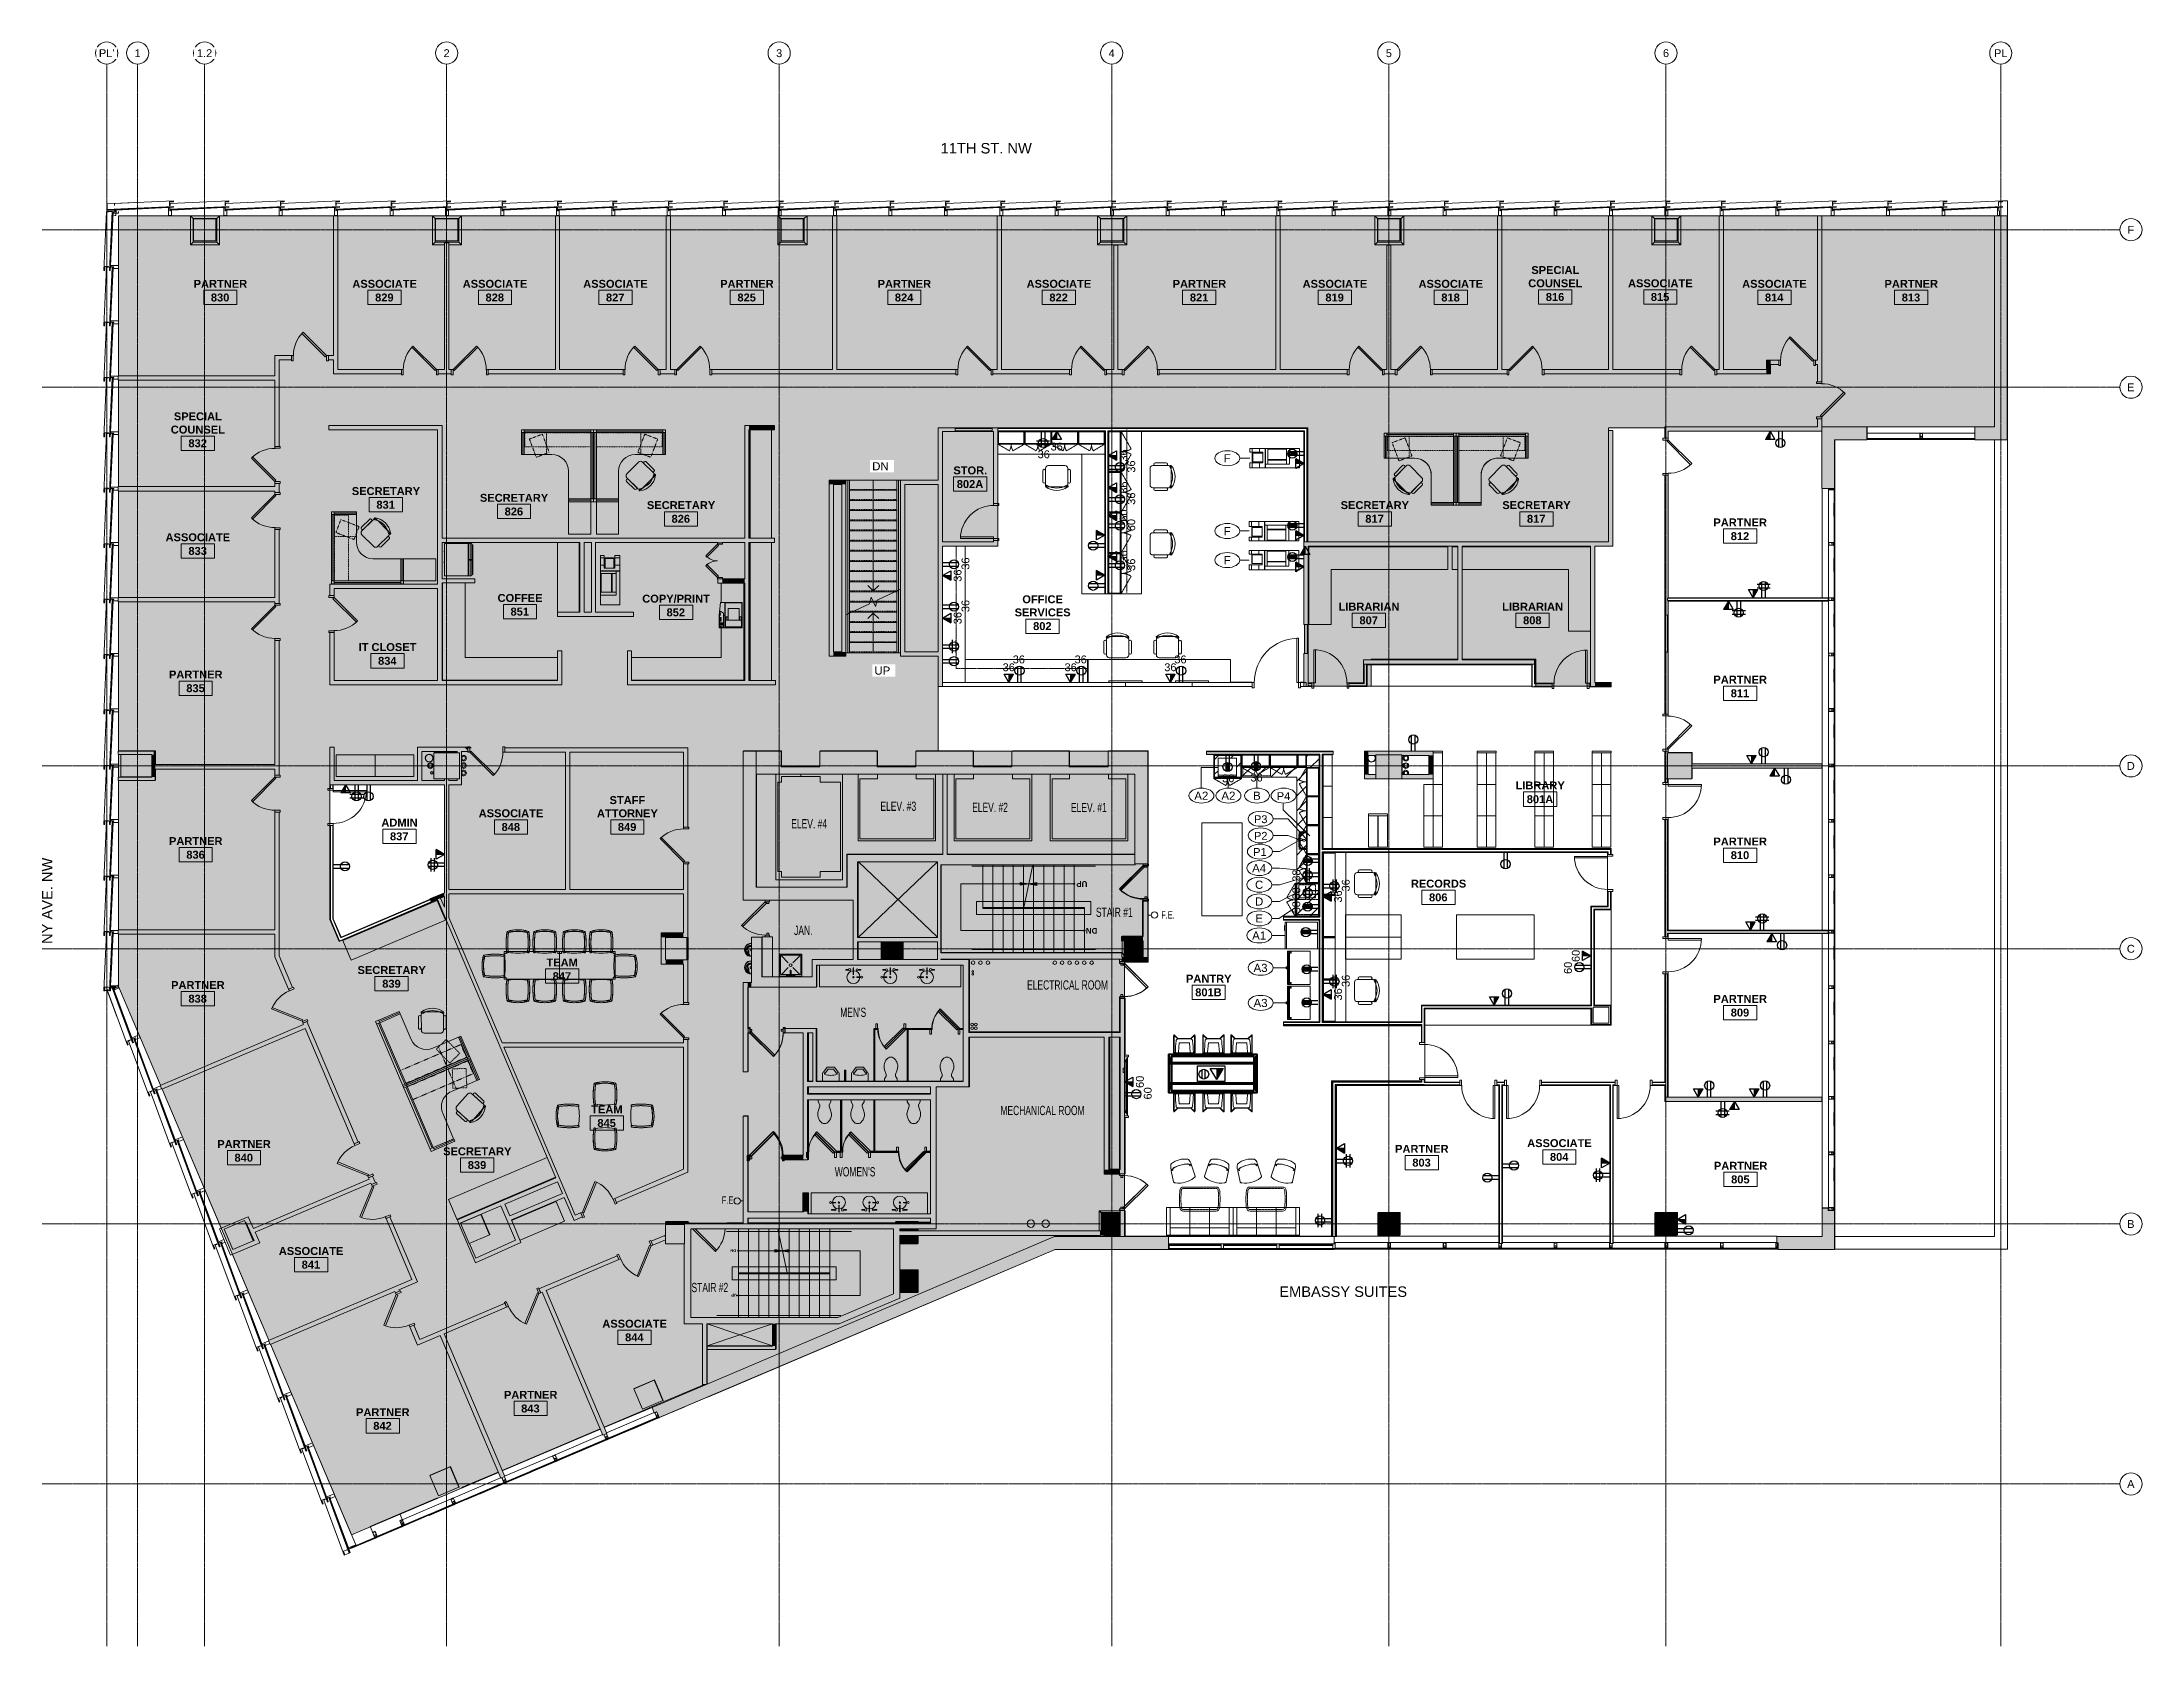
# Model space of a CAD drawing. Header units: inches. Extents: x -203 to 2070, y -968 to 768.
import ezdxf

# ---------------------------------------------------------------- set-up
doc = ezdxf.new("R2010")
doc.units = ezdxf.units.IN
doc.header["$MEASUREMENT"] = 0
for name, pattern in [('DASH 1_32_', [0.0625, 0.03125, -0.03125]), ('Dash_2_', [0.25, 0.125, -0.125]), ('Grid Line 1_2_', [0.875, 0.5, -0.125, 0.125, -0.125]), ('Hidden', [0.28125, 0.1875, -0.09375]), ('Hidden 1_8_', [0.1875, 0.125, -0.0625]), ('Hidden 3_8_', [0.5625, 0.375, -0.1875]), ('Overhead 1_16_', [0.101562, 0.0625, -0.039062])]:
    doc.linetypes.add(name, pattern=pattern)
for name, color, linetype, lineweight in [('A-Anno-Bldg', 7, 'Continuous', 9), ('A-ANNO-NOTE', 131, 'Continuous', 13), ('A-AREA-IDEN', 2, 'Continuous', 9), ('A-Bldg-Patt', 7, 'Continuous', 9), ('A-COLS', 52, 'Continuous', 13), ('A-Cols-Bldg', 7, 'Continuous', 9), ('A-DETL', 90, 'Continuous', 9), ('A-DETL-GENF', 92, 'Continuous', 9), ('A-DETL-HDLN', 90, 'Hidden 1_8_', 9), ('A-DETL-THIN', 151, 'Continuous', 9), ('A-DOOR', 31, 'Continuous', 13), ('A-Door-Exst', 7, 'Continuous', 9), ('A-DOOR-FRAM', 31, 'Continuous', 20), ('A-Flor-Eqpm', 7, 'Continuous', 9), ('A-Flor-Evtr', 7, 'Continuous', 9), ('A-FLOR-HRAL', 11, 'Continuous', 9), ('A-Flor-Pfix-Exst', 7, 'Continuous', 9), ('A-Flor-Strs-Exst', 7, 'Continuous', 9), ('A-GLAZ-CURT', 52, 'Continuous', 9), ('A-GLAZ-CWMG', 51, 'Continuous', 9), ('A-Glaz-Exst', 7, 'Continuous', 9), ('A-WALL', 113, 'Continuous', 13), ('A-Wall-Exst', 7, 'Continuous', 9), ('A-WALL-FULL', 7, 'Continuous', 9), ('A-WALL-PATT', 111, 'Continuous', 13), ('G-ANNO-TEXT', 231, 'Continuous', 9), ('G-IMPT', 8, 'Continuous', 30), ('I-FURN', 30, 'Continuous', 9), ('I-FURN-HDLN', 30, 'Dash_2_', 9), ('I-WALL', 2, 'Continuous', 13), ('Jenner and Block 8fl_BB_dwg', 8, 'Continuous', 9), ('P-SANR-FIXT', 6, 'Continuous', 9), ('P-SANR-FIXT-IDEN', 2, 'Continuous', 9), ('Q-CASE', 31, 'Continuous', 13), ('Q-CASE-HDLN', 31, 'Dash_2_', 9), ('Q-SPCQ', 91, 'Continuous', 13), ('Q-SPCQ-HDLN', 91, 'Dash_2_', 9), ('Q-SPCQ-IDEN', 132, 'Continuous', 9), ('S-GRID', 1, 'Continuous', 9), ('S-GRID-IDEN', 1, 'Continuous', 9), ('S-STRS', 31, 'Continuous', 13), ('S-STRS-ANNO', 31, 'Continuous', 9), ('S-STRS-IDEN', 31, 'Continuous', 9), ('S-STRS-MBND', 31, 'Continuous', 13)]:
    doc.layers.add(name, color=color, linetype=linetype, lineweight=lineweight)
doc.styles.add('Arial', font='arial.ttf', dxfattribs={"height": 8.851796})
doc.styles.add('Arial Narrow', font='ARIALN.TTF', dxfattribs={"width": 0.8, "height": 8})
doc.styles.add('Arial Narrow_1', font='ARIALN.TTF', dxfattribs={"width": 0.8, "height": 10})
doc.styles.add('Arial_B', font='arialbd.ttf', dxfattribs={"height": 6.190476})
doc.styles.add('Arial_B_1', font='arialbd.ttf', dxfattribs={"height": 3.095238})
doc.styles.add('Swis721 Lt BT', font='swissl.ttf', dxfattribs={"height": 8.514638})
doc.styles.add('Swis721 Lt BT_1', font='swissl.ttf', dxfattribs={"height": 11.352851})
doc.styles.add('Swis721 Lt BT_B', font='', dxfattribs={"height": 8.583975})
doc.styles.get('Swis721 Lt BT_B').set_extended_font_data('Swis721 Lt BT', bold=True)
pattern_1 = [(0, (0, 0), (30.72, 7.68), [1.267, -21.773, 1.267, -21.773, -122.88]), (0, (0, 0), (30.72, 7.68), [-46.08, 1.267, -44.813, 1.267, -21.773, -53.76]), (0, (0, 0), (30.72, 7.68), [-115.2, 1.267, -14.093, 1.267, -37.133]), (120, (11.52, 3.84), (-22.011075, 22.7643), [1.267, -21.773, 1.267, -21.773, -122.88]), (120, (11.52, 3.84), (-22.011075, 22.7643), [-46.08, 1.267, -44.813, 1.267, -21.773, -53.76]), (120, (11.52, 3.84), (-22.011075, 22.7643), [-115.2, 1.267, -14.093, 1.267, -37.133]), (240, (15.36, 19.2), (-8.708925, -30.4443), [1.267, -21.773, 1.267, -21.773, -122.88]), (240, (15.36, 19.2), (-8.708925, -30.4443), [-46.08, 1.267, -44.813, 1.267, -21.773, -53.76]), (240, (15.36, 19.2), (-8.708925, -30.4443), [-115.2, 1.267, -14.093, 1.267, -37.133])]
pattern_2 = [(45, (0, 0), (-8.01788, 8.01788), [])]
pattern_3 = [(45, (0, 0), (-8.01223, 8.01223), []), (135, (0, 0), (-8.01223, -8.01223), [])]

msp = doc.modelspace()

# ---------------------------------------------------------------- texts
at = {"layer": 'A-ANNO-NOTE', "lineweight": 9, "char_height": 8.51, "width": 15.12, "attachment_point": 2, "line_spacing_factor": 1.00667, "style": 'Swis721 Lt BT'}
for insert in [(881.1, 326.3), (895.1, 334.7), (843.2, 95.7), (854.1, 104.2), (910.2, 95.7), (921.1, 104.2), (1018.2, 95.7), (1029.1, 104.2), (1080.8, -24.5), (1111.5, -23.7)]:
    msp.add_mtext('36', dxfattribs=dict(at, insert=insert))
at = {"layer": 'A-ANNO-NOTE', "lineweight": 9, "char_height": 8.51, "width": 15.12, "attachment_point": 2, "rotation": 90, "line_spacing_factor": 1.00667, "style": 'Swis721 Lt BT'}
for s, insert in [('36', (963.2, 320.8)), ('36', (971.6, 308.8)), ('36', (963.2, 286)), ('36', (971.6, 274)), ('60', (963.2, 255.7)), ('60', (971.6, 245.4)), ('36', (792.1, 203.7)), ('36', (963.2, 211.5)), ('36', (971.6, 202.5)), ('36', (783.6, 190.7)), ('36', (792.1, 157.7)), ('36', (783.6, 144.7)), ('38', (1150.3, -134.1)), ('38', (1150.3, -153.4)), ('36', (1195.4, -156.7)), ('36', (1203.8, -144.7)), ('38', (1150.2, -168.4)), ('60', (1452.8, -221.1)), ('36', (1203.8, -248.1)), ('60', (1444.3, -234)), ('36', (1195.4, -262.7)), ('60', (980.9, -357.4)), ('60', (989.4, -369.9))]:
    msp.add_mtext(s, dxfattribs=dict(at, insert=insert))
at = {"layer": 'A-AREA-IDEN', "char_height": 8.58, "attachment_point": 2, "line_spacing_factor": 0.998538, "style": 'Swis721 Lt BT_B'}
for s, insert, width in [('SPECIAL\\PCOUNSEL', (1434.9, 525.8), 66.204), ('PARTNER', (-10.2, 510.9), 62.748), ('ASSOCIATE', (167.6, 510.9), 76.032), ('ASSOCIATE', (287.1, 510.9), 76.032), ('ASSOCIATE', (417.5, 510.9), 76.032), ('PARTNER', (559.8, 510.9), 62.748), ('PARTNER', (730.2, 510.9), 62.748), ('ASSOCIATE', (897.5, 510.9), 76.032), ('PARTNER', (1049.6, 510.9), 62.748), ('ASSOCIATE', (1196.3, 510.9), 76.032), ('ASSOCIATE', (1321.8, 510.9), 76.032), ('ASSOCIATE', (1548.6, 511.5), 76.032), ('ASSOCIATE', (1672.1, 510.9), 76.032), ('PARTNER', (1820.2, 510.9), 62.748), ('830', (-10.5, 496.1), 23.004), ('829', (167.3, 496.1), 23.004), ('828', (286.8, 496.1), 23.004), ('827', (417.2, 496.1), 23.004), ('825', (559.5, 496.1), 23.004), ('824', (729.9, 496.1), 23.004), ('822', (897.2, 496.1), 23.004), ('821', (1049.3, 496.1), 23.004), ('819', (1196, 496.1), 23.004), ('818', (1321.5, 496.1), 23.004), ('816', (1434.6, 496.7), 23.004), ('815', (1548.3, 496.7), 23.004), ('814', (1671.8, 496.1), 23.004), ('813', (1819.9, 496.1), 23.004), ('SPECIAL\\PCOUNSEL', (-34.6, 367.4), 66.204), ('832', (-34.8, 338.3), 23.004), ('STOR.', (801.6, 308.9), 40.5), ('SECRETARY', (169, 286.5), 79.488), ('SECRETARY', (307.7, 279.2), 79.488), ('802A', (801.3, 294.1), 31.86), ('831', (168.7, 271.7), 23.004), ('826', (307.5, 264.4), 23.004), ('SECRETARY', (488.5, 271.3), 79.488), ('826', (488.2, 256.5), 23.004), ('SECRETARY', (1239.5, 271.3), 79.488), ('817', (1239.2, 256.5), 23.004), ('SECRETARY', (1414.5, 271.3), 79.488), ('817', (1414.2, 256.5), 23.004), ('PARTNER', (1635, 252.6), 62.748), ('ASSOCIATE', (-34.6, 236.5), 76.032), ('812', (1634.8, 237.7), 23.004), ('833', (-34.8, 221.7), 23.004), ('COFFEE', (314.2, 170.8), 54.864), ('COPY/PRINT', (483.1, 170), 81.324), ('OFFICE\\PSERVICES', (879.9, 169.4), 65.988), ('LIBRARIAN', (1233.2, 161.4), 70.092), ('LIBRARIAN', (1410.3, 161.4), 70.092), ('851', (313.9, 156), 23.004), ('852', (482.8, 155.2), 23.004), ('802', (879.6, 140.3), 23.004), ('807', (1232.9, 146.6), 23.004), ('808', (1410, 146.6), 23.004), ('IT CLOSET', (170.7, 117.6), 68.688), ('834', (170.5, 102.7), 23.004), ('PARTNER', (-36.9, 87.9), 62.748), ('835', (-37.1, 73.1), 23.004), ('PARTNER', (1635, 82.4), 62.748), ('811', (1634.8, 67.6), 23.004), ('LIBRARY', (1418.5, -32.2), 55.728), ('ASSOCIATE', (304.4, -62.3), 76.032), ('STAFF\\PATTORNEY', (430.4, -48.1), 71.388), ('801A', (1418.3, -47.1), 31.86), ('ADMIN', (183.7, -72.4), 44.172), ('837', (183.4, -87.3), 23.004), ('848', (304.2, -77.2), 23.004), ('849', (430.1, -77.2), 23.004), ('PARTNER', (-36.9, -92.4), 62.748), ('836', (-37.1, -107.2), 23.004), ('PARTNER', (1635, -92.9), 62.748), ('810', (1634.8, -107.7), 23.004), ('RECORDS', (1308.5, -138.5), 67.068), ('806', (1308.2, -153.4), 23.004), ('TEAM', (359.8, -223.9), 36.936), ('PARTNER', (-34.6, -248.3), 62.748), ('SECRETARY', (175.2, -232.1), 79.488), ('839', (175, -246.9), 23.004), ('847', (359.5, -238.7), 23.004), ('PANTRY', (1059.7, -241.4), 52.812), ('838', (-34.8, -263.1), 23.004), ('801B', (1059.4, -256.2), 32.184), ('PARTNER', (1635, -263.3), 62.748), ('809', (1634.8, -278.1), 23.004), ('TEAM', (408.2, -382.9), 36.936), ('845', (407.9, -397.7), 23.004), ('PARTNER', (15.4, -420.5), 62.748), ('SECRETARY', (267.9, -428.4), 79.488), ('PARTNER', (1290.4, -425.7), 62.748), ('ASSOCIATE', (1439.4, -419.5), 76.032), ('840', (15.1, -435.3), 23.004), ('839', (267.6, -443.2), 23.004), ('803', (1290.1, -440.6), 23.004), ('804', (1439.1, -434.4), 23.004), ('PARTNER', (1635.5, -444), 62.748), ('805', (1635.2, -458.8), 23.004), ('ASSOCIATE', (88, -536.3), 76.032), ('841', (87.8, -551.1), 23.004), ('ASSOCIATE', (438.2, -615), 76.032), ('844', (437.9, -629.8), 23.004), ('PARTNER', (325.7, -692), 62.748), ('PARTNER', (165.6, -710.8), 62.748), ('842', (165.3, -725.6), 23.004), ('843', (325.4, -706.8), 23.004)]:
    msp.add_mtext(s, dxfattribs=dict(at, insert=insert, width=width))
at = {"layer": 'G-ANNO-TEXT', "color": 7, "char_height": 11.353, "attachment_point": 1, "line_spacing_factor": 1.00667, "style": 'Swis721 Lt BT_1'}
for s, insert, width in [('11TH ST. NW', (769.5, 659.1), 110.016), ('EMBASSY SUITES', (1136.1, -578.9), 151.776)]:
    msp.add_mtext(s, dxfattribs=dict(at, insert=insert, width=width))
at = {"layer": 'G-ANNO-TEXT', "color": 7, "insert": (-203.3, -161.4), "char_height": 11.35, "width": 102.816, "attachment_point": 2, "rotation": 90, "line_spacing_factor": 1.00667, "style": 'Swis721 Lt BT_1'}
msp.add_mtext('NY AVE. NW', dxfattribs=at)
at = {"layer": 'P-SANR-FIXT-IDEN', "char_height": 8.51, "width": 16.2, "attachment_point": 2, "line_spacing_factor": 1.00667, "style": 'Swis721 Lt BT'}
for s, insert in [('P4', (1140.7, -43.8)), ('P3', (1116, -68.8)), ('P2', (1116, -86.8)), ('P1', (1115.1, -104.3))]:
    msp.add_mtext(s, dxfattribs=dict(at, insert=insert))
at = {"layer": 'Q-SPCQ-IDEN', "char_height": 8.85, "attachment_point": 2, "line_spacing_factor": 0.938532, "style": 'Arial'}
for s, insert, width in [('F', (1079.7, 322.1), 8.964), ('F', (1079.7, 243.3), 8.964), ('F', (1079.7, 211.8), 8.964), ('A2', (1051.7, -43.2), 18.036), ('A2', (1081, -43.2), 18.036), ('B', (1111.9, -43.2), 9.828), ('A4', (1114.3, -121.6), 18.036), ('C', (1114.3, -139.6), 10.584), ('D', (1114.3, -157.7), 10.584), ('E', (1114.3, -176), 9.828), ('A1', (1114.3, -194.6), 18.036), ('A3', (1115.8, -229.6), 18.036), ('A3', (1115.8, -267.6), 18.036)]:
    msp.add_mtext(s, dxfattribs=dict(at, insert=insert, width=width))

# ---------------------------------------------------------------- blocks, each defined once
blk = doc.blocks.new('Single Flush - OTJ_SOLIDFLUSH_ALUM-5493998-LEVEL 8 - POWER _ SIGNAL')
at = {"layer": 'A-DOOR', "color": 8, "lineweight": 20}
for p, q in [((-7.4, 27.6), (-8.7, 26.4)), ((-8.7, 26.4), (16.7, 1.1)), ((17.9, 2.3), (-7.4, 27.6)), ((16.7, 1.1), (17.9, 2.3))]:
    blk.add_line(p, q, dxfattribs=at)
at = {"layer": 'A-DOOR', "color": 55, "lineweight": 9}
blk.add_arc((17.9, 2.3), 35.8, 135, 180.5, dxfattribs=at)
at = {"layer": 'A-DOOR-FRAM', "color": 8}
for p, q in [((-20, -3.4), (-20, 2.3)), ((-20, 2.3), (-18, 2.3)), ((-18, -3.4), (-18, 2.3)), ((18, -3.4), (18, 2.3)), ((18, 2.3), (20, 2.3)), ((20, -3.4), (20, 2.3)), ((-20, -3.4), (-18, -3.4)), ((18, -3.4), (20, -3.4))]:
    blk.add_line(p, q, dxfattribs=at)
blk = doc.blocks.new('Single Flush - OTJ_SOLIDFLUSH_ALUM-5493996-LEVEL 8 - POWER _ SIGNAL')
at = {"layer": 'A-DOOR', "color": 8, "lineweight": 20}
for p, q in [((-8.7, -26.4), (16.7, -1.1)), ((17.9, -2.3), (-7.4, -27.6)), ((16.7, -1.1), (17.9, -2.3)), ((-7.4, -27.6), (-8.7, -26.4))]:
    blk.add_line(p, q, dxfattribs=at)
at = {"layer": 'A-DOOR', "color": 55, "lineweight": 9}
blk.add_arc((17.9, -2.3), 35.8, 179.5, 225, dxfattribs=at)
at = {"layer": 'A-DOOR-FRAM', "color": 8}
for p, q in [((-20, 3.4), (-20, -2.3)), ((-20, 3.4), (-18, 3.4)), ((-18, 3.4), (-18, -2.3)), ((18, 3.4), (18, -2.3)), ((18, 3.4), (20, 3.4)), ((20, 3.4), (20, -2.3)), ((-20, -2.3), (-18, -2.3)), ((18, -2.3), (20, -2.3))]:
    blk.add_line(p, q, dxfattribs=at)
blk = doc.blocks.new('Single Flush - OTJ_SOLIDFLUSH_ALUM-5611425-LEVEL 8 - POWER _ SIGNAL')
at = {"layer": 'A-DOOR', "color": 8, "lineweight": 20}
for p, q in [((-8.7, -26), (16.7, -0.6)), ((17.9, -1.9), (-7.4, -27.2)), ((16.7, -0.6), (17.9, -1.9)), ((-7.4, -27.2), (-8.7, -26))]:
    blk.add_line(p, q, dxfattribs=at)
at = {"layer": 'A-DOOR', "color": 55, "lineweight": 9}
blk.add_arc((17.9, -1.9), 35.8, 179.5, 225, dxfattribs=at)
at = {"layer": 'A-DOOR-FRAM', "color": 8}
for p, q in [((-20, 3.9), (-20, -1.9)), ((-20, 3.9), (-18, 3.9)), ((-18, 3.9), (-18, -1.9)), ((18, 3.9), (18, -1.9)), ((18, 3.9), (20, 3.9)), ((20, 3.9), (20, -1.9)), ((-20, -1.9), (-18, -1.9)), ((18, -1.9), (20, -1.9))]:
    blk.add_line(p, q, dxfattribs=at)
blk = doc.blocks.new('Single Flush - OTJ_SOLIDFLUSH_ALUM-5610241-LEVEL 8 - POWER _ SIGNAL')
at = {"layer": 'A-DOOR', "color": 8, "lineweight": 20}
for p, q in [((-7.4, 27.2), (-8.7, 26)), ((-8.7, 26), (16.7, 0.6)), ((17.9, 1.9), (-7.4, 27.2)), ((16.7, 0.6), (17.9, 1.9))]:
    blk.add_line(p, q, dxfattribs=at)
at = {"layer": 'A-DOOR', "color": 55, "lineweight": 9}
blk.add_arc((17.9, 1.9), 35.8, 135, 180.5, dxfattribs=at)
at = {"layer": 'A-DOOR-FRAM', "color": 8}
for p, q in [((-20, -3.9), (-20, 1.9)), ((-20, 1.9), (-18, 1.9)), ((-18, -3.9), (-18, 1.9)), ((18, -3.9), (18, 1.9)), ((18, 1.9), (20, 1.9)), ((20, -3.9), (20, 1.9)), ((-20, -3.9), (-18, -3.9)), ((18, -3.9), (20, -3.9))]:
    blk.add_line(p, q, dxfattribs=at)
blk = doc.blocks.new('Double Flush - Int-F-WDMF-36_ x 84_-5494796-LEVEL 8 - POWER _ SIGNAL')
at = {"layer": 'A-DOOR', "color": 8, "lineweight": 20}
for p, q in [((-17.9, 2.8), (-5.3, 15.4)), ((-16.7, 1.6), (-17.9, 2.8)), ((-4.1, 14.2), (-16.7, 1.6)), ((-5.3, 15.4), (-4.1, 14.2)), ((5.3, 15.4), (4.1, 14.2)), ((4.1, 14.2), (16.7, 1.6)), ((17.9, 2.8), (5.3, 15.4)), ((16.7, 1.6), (17.9, 2.8))]:
    blk.add_line(p, q, dxfattribs=at)
at = {"layer": 'A-DOOR', "color": 55, "lineweight": 9}
for centre, start, end in [((-17.9, 2.8), 359.5, 45), ((17.9, 2.8), 135, 180.5)]:
    blk.add_arc(centre, 17.8, start, end, dxfattribs=at)
at = {"layer": 'A-DOOR-FRAM', "color": 8}
for p, q in [((-20, 2.8), (-18, 2.8)), ((-20, 2.8), (-20, 2.3)), ((-20, 2.3), (-19.5, 2.3)), ((-19.5, -2.3), (-19.5, 2.3)), ((-18, -2.8), (-18, 2.8)), ((18, -2.8), (18, 2.8)), ((18, 2.8), (20, 2.8)), ((19.5, 2.3), (20, 2.3)), ((19.5, -2.3), (19.5, 2.3)), ((20, 2.8), (20, 2.3)), ((-20, -2.3), (-19.5, -2.3)), ((-20, -2.8), (-20, -2.3)), ((-20, -2.8), (-18, -2.8)), ((18, -2.8), (20, -2.8)), ((19.5, -2.3), (20, -2.3)), ((20, -2.8), (20, -2.3))]:
    blk.add_line(p, q, dxfattribs=at)
blk = doc.blocks.new('Top Rail Type - Top Rail_Internal_-4821603-LEVEL 8 - POWER _ SIGNAL')
at = {"layer": 'A-FLOR-HRAL'}
for p, q in [((722, 294.1), (724, 294.1)), ((722, 174), (722, 294.1)), ((724, 175), (724, 294.1))]:
    blk.add_line(p, q, dxfattribs=at)
blk = doc.blocks.new('Top Rail Type - Top Rail_Internal_-V19-LEVEL 8 - POWER _ SIGNAL')
at = {"layer": 'A-FLOR-HRAL'}
for p, q in [((724, 175), (722, 174)), ((722, 107.1), (722, 174)), ((724, 107.1), (724, 175)), ((722, 107.1), (724, 107.1))]:
    blk.add_line(p, q, dxfattribs=at)
blk = doc.blocks.new('Top Rail Type - Top Rail_Internal_-4821614-LEVEL 8 - POWER _ SIGNAL')
at = {"layer": 'A-FLOR-HRAL'}
for p, q in [((669, 294.1), (671, 294.1)), ((669, 149.3), (669, 294.1)), ((671, 150.3), (671, 294.1))]:
    blk.add_line(p, q, dxfattribs=at)
blk = doc.blocks.new('Top Rail Type - Top Rail_Internal_-V20-LEVEL 8 - POWER _ SIGNAL')
at = {"layer": 'A-FLOR-HRAL'}
for p, q in [((671, 150.3), (669, 149.3)), ((669, 107.1), (669, 149.3)), ((671, 107.1), (671, 150.3)), ((669, 107.1), (671, 107.1))]:
    blk.add_line(p, q, dxfattribs=at)
blk = doc.blocks.new('F-Chairs1 - Workstation 2-4852557-LEVEL 8 - POWER _ SIGNAL')
at = {"layer": 'I-FURN'}
for p, q in [((-12, 7), (-12, 24)), ((-12, 24), (-12, 21.5)), ((-12, 21.5), (-12, 24)), ((-9, 27), (9, 27)), ((9, 27), (-9, 27)), ((-9, 27), (9, 27)), ((12, 24), (12, 7)), ((12, 21.5), (12, 24)), ((12, 24), (12, 21.5)), ((-15, 9.5), (-15, 21.5)), ((-15, 21.5), (-15, 9.5)), ((-15, 9.5), (-15, 21.5)), ((-12, 9.5), (-12, 21.5)), ((-12, 21.5), (-12, 9.5)), ((-12, 21.5), (-12, 9.5)), ((-12, 9.5), (-12, 21.5)), ((-12, 9.5), (-12, 7)), ((-12, 7), (-12, 9.5)), ((-9, 4), (-7.3, 4)), ((-7.3, 4), (-9, 4)), ((7.4, 4), (-7.4, 4)), ((-7.3, 4), (7.3, 4)), ((7.3, 4), (-7.3, 4)), ((7.3, 4), (9, 4)), ((9, 4), (7.3, 4)), ((12, 21.5), (12, 9.5)), ((12, 9.5), (12, 21.5)), ((12, 9.5), (12, 21.5)), ((12, 21.5), (12, 9.5)), ((12, 7), (12, 9.5)), ((12, 9.5), (12, 7)), ((15, 21.5), (15, 9.5)), ((15, 9.5), (15, 21.5)), ((15, 21.5), (15, 9.5))]:
    blk.add_line(p, q, dxfattribs=at)
for centre, radius, start, end in [((-13.5, 21.5), 1.5, 360, 180), ((-13.5, 21.5), 1.5, 360, 180), ((-13.5, 21.5), 1.5, 90, 180), ((-13.5, 21.5), 1.5, 0, 90), ((-9, 24), 3, 90, 180), ((-9, 24), 3, 90, 180), ((-9, 24), 3, 165, 180), ((-9, 24), 3, 120, 165), ((-9, 24), 3, 90, 120), ((9, 24), 3, 360, 90), ((9, 24), 3, 360, 90), ((9, 24), 3, 0, 90), ((13.5, 21.5), 1.5, 360, 180), ((13.5, 21.5), 1.5, 360, 180), ((13.5, 21.5), 1.5, 105, 150), ((13.5, 21.5), 1.5, 90, 105), ((13.5, 21.5), 1.5, 75, 90), ((13.5, 21.5), 1.5, 30, 75), ((-13.5, 9.5), 1.5, 180, 360), ((-13.5, 9.5), 1.5, 180, 360), ((-13.5, 9.5), 1.5, 180, 240), ((-13.5, 9.5), 1.5, 240, 270), ((-13.5, 9.5), 1.5, 270, 285), ((-13.5, 9.5), 1.5, 285, 315), ((-13.5, 9.5), 1.5, 315, 0), ((-11.2, 4.7), 1.08, 53.8255, 233.8255), ((-11.2, 4.7), 1.08, 53.8255, 233.8255), ((-11.2, 4.7), 1.08, 128.8255, 233.8255), ((-9, 7), 3, 180, 206.2836), ((-9, 7), 3, 180, 206.3953), ((-9, 7), 3, 180, 206.3953), ((-11.2, 4.7), 1.08, 83.8255, 128.8255), ((0, 20), 20, 233.8255, 306.1745), ((0, 20), 20, 233.8255, 306.1745), ((0, 20), 20, 233.8255, 306.1745), ((-9, 7), 3, 206.3953, 210), ((-9, 7), 3, 206.3953, 210), ((-9, 7), 3, 210, 270), ((-9, 7), 3, 210, 225), ((-11.2, 4.7), 1.08, 53.8255, 83.8255), ((-9, 7), 3, 225, 240), ((0, 22.2), 19.6, 237.5758, 302.4242), ((0, 22.2), 19.6, 237.5758, 302.4242), ((0, 22.2), 19.6, 237.5758, 302.4242), ((-9, 7), 3, 240, 270), ((9, 7), 3, 270, 285), ((9, 7), 3, 270, 285), ((9, 7), 3, 285, 330), ((9, 7), 3, 285, 300), ((11.2, 4.7), 1.08, 306.1745, 126.1745), ((11.2, 4.7), 1.08, 306.1745, 126.1745), ((11.2, 4.7), 1.08, 336.1745, 126.1745), ((9, 7), 3, 300, 315), ((9, 7), 3, 315, 330), ((9, 7), 3, 330, 333.6047), ((9, 7), 3, 330, 333.6047), ((9, 7), 3, 333.7164, 360), ((9, 7), 3, 333.6047, 0), ((9, 7), 3, 333.6047, 0), ((11.2, 4.7), 1.08, 306.1745, 336.1745), ((13.5, 21.5), 1.5, 150, 180), ((13.5, 9.5), 1.5, 180, 360), ((13.5, 9.5), 1.5, 180, 360), ((13.5, 9.5), 1.5, 180, 195), ((13.5, 9.5), 1.5, 195, 315), ((13.5, 9.5), 1.5, 315, 330), ((13.5, 21.5), 1.5, 0, 30), ((13.5, 9.5), 1.5, 330, 345), ((13.5, 9.5), 1.5, 345, 0)]:
    blk.add_arc(centre, radius, start, end, dxfattribs=at)
blk = doc.blocks.new('C-L SHAPE COUNTER TOP - C-L SHAPE COUNTER TOP-5684088-LEVEL 8 - POWER _ SIGNAL')
at = {"layer": 'Q-CASE', "color": 254, "lineweight": 9}
for p, q in [((0, 0), (0, -105.3)), ((0.5, -105.3), (0.5, -0.5)), ((0.5, -0.5), (122, -0.5)), ((25, -57), (25, -25)), ((25, -25), (122, -25)), ((25, -105.3), (25, -84.6))]:
    blk.add_line(p, q, dxfattribs=at)
blk = doc.blocks.new('C-L SHAPE COUNTER TOP - C-L SHAPE COUNTER TOP-5056105-LEVEL 8 - POWER _ SIGNAL')
at = {"layer": 'Q-CASE', "color": 254, "lineweight": 9}
for p, q in [((0.5, 0.5), (0.5, 105.6)), ((25, 25), (25, 105.6)), ((125.3, 25), (25, 25)), ((125.3, 0.5), (0.5, 0.5))]:
    blk.add_line(p, q, dxfattribs=at)
blk = doc.blocks.new('A-Refrigerator - A-Refrigerator-4739113-LEVEL 8 - POWER _ SIGNAL')
at = {"layer": 'Q-SPCQ', "color": 55, "lineweight": 9}
for p, q in [((17.5, 13.7), (-17.5, 13.7)), ((-17.5, 13.7), (-17.5, -12)), ((-3.2, 14), (-3.2, 13.7)), ((-3.2, 14), (-3.2, 14)), ((-3.2, 14), (-2.2, 14)), ((-2.2, 13.7), (-2.2, 14)), ((-2.2, 14), (-2.2, 14)), ((8.4, 14), (8.4, 13.7)), ((8.4, 14), (8.4, 14)), ((8.4, 14), (9.4, 14)), ((9.4, 13.7), (9.4, 14)), ((9.4, 14), (9.4, 14)), ((17.5, -12), (17.5, 13.7)), ((-17.5, -12), (17.5, -12)), ((-0.4, -12.2), (-17.5, -12.2)), ((-17.5, -12.2), (-17.5, -12.3)), ((-17.5, -12.3), (-0.4, -12.3)), ((-17.5, -14), (-17.5, -12.3)), ((-0.4, -14), (-17.5, -14)), ((-17.5, -14), (-17.5, -15.2)), ((-17.5, -15.2), (-17, -15.8)), ((-17, -15.8), (-0.4, -15.8)), ((-2.4, -16.1), (-16, -16.1)), ((-16, -16.9), (-16, -16.1)), ((-16, -16.9), (16, -16.9)), ((-14.2, -15.8), (-14.2, -16.1)), ((-14.2, -15.8), (-14.2, -16.5)), ((-13.8, -16.1), (-13.8, -15.8)), ((-13.8, -16.5), (-13.8, -15.8)), ((-2.4, -15.8), (-2.4, -16.2)), ((-2.4, -15.8), (-2.4, -16.2)), ((-2, -16.2), (-2, -15.8)), ((-2, -16.2), (-2, -15.8)), ((2, -16.1), (-2, -16.1)), ((-0.4, -12.3), (-0.4, -12.2)), ((17.5, -12.2), (-0.4, -12.2)), ((-0.4, -12.3), (-0.4, -14)), ((-0.4, -15.8), (-0.4, -14)), ((-0.4, -15.8), (0.4, -15.8)), ((0.4, -12.3), (17.5, -12.3)), ((0.4, -14), (0.4, -12.3)), ((17.5, -14), (0.4, -14)), ((0.4, -14), (0.4, -15.8)), ((0.4, -15.8), (16.9, -15.8)), ((2, -15.8), (2, -16.2)), ((2, -15.8), (2, -16.2)), ((2.4, -16.2), (2.4, -15.8)), ((2.4, -16.2), (2.4, -15.8)), ((16, -16.1), (2.4, -16.1)), ((13.8, -15.8), (13.8, -16.1)), ((13.8, -15.8), (13.8, -16.5)), ((14.2, -16.1), (14.2, -15.8)), ((14.2, -16.5), (14.2, -15.8)), ((16, -16.1), (16, -16.9)), ((16.9, -15.8), (17.5, -15.1)), ((17.5, -12.3), (17.5, -12.2)), ((17.5, -12.3), (17.5, -14)), ((17.5, -15.1), (17.5, -14))]:
    blk.add_line(p, q, dxfattribs=at)
for centre, start, end in [((-2.2, -16.5), 90, 270), ((-2.2, -16.5), 270, 90), ((2.3, -16.5), 90, 270), ((2.3, -16.5), 270, 90)]:
    blk.add_arc(centre, 0.375, start, end, dxfattribs=at)
blk = doc.blocks.new('A-Copier-Floor - A-Copier-Floor-5454699-LEVEL 8 - POWER _ SIGNAL')
at = {"layer": 'Q-SPCQ', "color": 55, "lineweight": 9}
for p, q in [((-30.1, 9.5), (-27.5, 9.5)), ((-30.1, 9.5), (-30.1, 4)), ((-30.1, 4), (-27.5, 4)), ((-27.5, 9.5), (-19.5, 9.5)), ((-27.5, 9.5), (-27.5, 4)), ((-27.5, 4), (-19.5, 4)), ((-27.3, 2.8), (-26.8, 2.8)), ((-27.3, 2.8), (-27.3, -6.6)), ((-26.8, 2.8), (-16.1, 2.8)), ((-26.8, -6.6), (-26.8, 2.8)), ((-19.5, 9.5), (-13.5, 9.5)), ((-19.5, 9.5), (-19.5, 4)), ((-19.5, 4), (-16.1, 4)), ((-16.1, 4), (-16.1, -7.5)), ((-13.5, 9.5), (-13.5, -11.5)), ((-13.3, 7.5), (-13.3, 5.5)), ((-13.3, 7.5), (-13.1, 7.5)), ((-13.1, 5.5), (-13.3, 5.5)), ((23.6, 9.5), (-13.1, 9.5)), ((-13.1, 9.5), (-13.1, 5.5)), ((-10.5, 5.5), (-13.1, 5.5)), ((-13.1, 5.5), (-13.1, -11.5)), ((-10.5, -10.7), (-10.5, 5.5)), ((-10.5, 5.5), (9.8, 5.5)), ((9.8, 1), (-10.5, 1)), ((-10.5, 1), (-10.5, 0.4)), ((-10.5, 0.4), (9.8, 0.4)), ((12.9, 5.5), (9.8, 5.5)), ((9.8, 5.5), (9.8, -10.7)), ((9.8, 0.4), (9.8, 1)), ((12.9, -11.5), (12.9, 5.5)), ((23.6, -11.5), (23.6, 9.5)), ((-27.5, -7.5), (-30.1, -7.5)), ((-30.1, -7.5), (-30.1, -11.5)), ((-27.5, -11.5), (-30.1, -11.5)), ((-19.5, -7.5), (-27.5, -7.5)), ((-27.5, -7.5), (-27.5, -11.5)), ((-19.5, -11.5), (-27.5, -11.5)), ((-26.8, -6.6), (-27.3, -6.6)), ((-16.1, -6.6), (-26.8, -6.6)), ((-16.1, -7.5), (-19.5, -7.5)), ((-19.5, -7.5), (-19.5, -11.5)), ((-13.5, -11.5), (-19.5, -11.5)), ((-13.3, -8.5), (-13.3, -10.5)), ((-13.3, -8.5), (-13.1, -8.5)), ((-13.1, -10.5), (-13.3, -10.5)), ((-13.1, -11.5), (12.9, -11.5)), ((9.8, -10.7), (-10.5, -10.7)), ((12.9, -11.5), (23.6, -11.5))]:
    blk.add_line(p, q, dxfattribs=at)
blk = doc.blocks.new('A-Printer - Printer-4745960-LEVEL 8 - POWER _ SIGNAL')
at = {"layer": 'Q-SPCQ', "color": 55, "lineweight": 9}
for p, q in [((-13.9, 11.8), (-13.9, 10.8)), ((-13.9, -4), (-13.9, 11.8)), ((-13.9, 10.8), (-13.9, -6.9)), ((-13.8, 11.8), (13.7, 11.8)), ((-13.8, 11.8), (-13.5, 11.4)), ((-13.8, -6.9), (-13.8, 11.8)), ((13.3, 11.4), (-13.5, 11.4)), ((-13.5, 11.4), (-13.5, -6.5)), ((-7.3, 8.6), (-7.3, -3.5)), ((1.8, 10.5), (1.8, 8.6)), ((2.1, 8.8), (2.4, 8.8)), ((2.4, 8.6), (2.1, 8.6)), ((2.4, 8.6), (2.4, 8.8)), ((5.4, 11.1), (5.4, 11.4)), ((5.4, 11.4), (13.3, 11.4)), ((5.4, -6.2), (5.4, 11.1)), ((13.3, 11.4), (12.6, 11.1)), ((12.6, 11.1), (12.6, -6.2)), ((12.6, -6.2), (12.6, 11.1)), ((13.3, 11.4), (13.7, 11.8)), ((13.3, 11.4), (13.3, -6.5)), ((13.3, -6.5), (13.3, 11.4)), ((13.7, 11.8), (13.7, -6.9)), ((-13.9, -4), (-13.9, -6.9)), ((-13.9, -11.9), (-13.9, -6.9)), ((-0.1, -13), (-13.9, -11.9)), ((-13.8, -6.9), (-13.5, -6.5)), ((13.7, -6.9), (-13.8, -6.9)), ((-13.5, -6.5), (13.3, -6.5)), ((-2.1, -8.3), (-4.5, -11.9)), ((-4.5, -11.9), (0.4, -12.8)), ((13.5, -8.3), (-2.1, -8.3)), ((-0.1, -6.9), (-0.1, -8.3)), ((-0.1, -8.3), (-0.1, -6.9)), ((-0.1, -12.7), (-0.1, -13)), ((-0.1, -13), (-0.1, -12.7)), ((-0.1, -13), (13.7, -13)), ((0.4, -12.8), (13.5, -12.8)), ((1.8, -3.5), (1.8, -5.5)), ((2.1, -3.5), (2.4, -3.5)), ((2.4, -3.7), (2.1, -3.7)), ((2.4, -3.5), (2.4, -3.7)), ((5.4, -6.5), (5.4, -6.2)), ((13.3, -6.5), (5.4, -6.5)), ((8.9, -8.9), (8.2, -8.9)), ((8.2, -8.9), (8.2, -9.5)), ((8.2, -9.5), (8.9, -9.5)), ((8.9, -9.8), (8.2, -9.8)), ((8.2, -9.8), (8.2, -10.5)), ((8.2, -10.5), (8.9, -10.5)), ((8.9, -10.8), (8.2, -10.8)), ((8.2, -10.8), (8.2, -11.5)), ((8.2, -11.5), (8.9, -11.5)), ((8.9, -11.7), (8.2, -11.7)), ((8.2, -11.7), (8.2, -12.4)), ((8.2, -12.4), (8.9, -12.4)), ((8.9, -9.5), (8.9, -8.9)), ((8.9, -10.5), (8.9, -9.8)), ((8.9, -11.5), (8.9, -10.8)), ((8.9, -12.4), (8.9, -11.7)), ((9.9, -8.9), (9.2, -8.9)), ((9.2, -8.9), (9.2, -9.5)), ((9.2, -9.5), (9.9, -9.5)), ((9.9, -9.8), (9.2, -9.8)), ((9.2, -9.8), (9.2, -10.5)), ((9.2, -10.5), (9.9, -10.5)), ((9.9, -10.8), (9.2, -10.8)), ((9.2, -10.8), (9.2, -11.5)), ((9.2, -11.5), (9.9, -11.5)), ((9.9, -11.7), (9.2, -11.7)), ((9.2, -11.7), (9.2, -12.4)), ((9.2, -12.4), (9.9, -12.4)), ((9.9, -9.5), (9.9, -8.9)), ((9.9, -10.5), (9.9, -9.8)), ((9.9, -11.5), (9.9, -10.8)), ((9.9, -12.4), (9.9, -11.7)), ((10.9, -8.9), (10.3, -8.9)), ((10.3, -8.9), (10.3, -9.5)), ((10.3, -9.5), (10.9, -9.5)), ((10.9, -9.8), (10.3, -9.8)), ((10.3, -9.8), (10.3, -10.5)), ((10.3, -10.5), (10.9, -10.5)), ((10.9, -10.8), (10.3, -10.8)), ((10.3, -10.8), (10.3, -11.5)), ((10.3, -11.5), (10.9, -11.5)), ((10.9, -11.7), (10.3, -11.7)), ((10.3, -11.7), (10.3, -12.4)), ((10.3, -12.4), (10.9, -12.4)), ((10.9, -9.5), (10.9, -8.9)), ((10.9, -10.5), (10.9, -9.8)), ((10.9, -11.5), (10.9, -10.8)), ((10.9, -12.4), (10.9, -11.7)), ((13.1, -8.7), (12.5, -8.7)), ((12.5, -8.7), (12.5, -9.3)), ((12.5, -9.3), (13.1, -9.3)), ((13.3, -6.5), (12.6, -6.2)), ((13.1, -9.3), (13.1, -8.7)), ((13.7, -6.9), (13.3, -6.5)), ((13.5, -12.8), (13.5, -8.3)), ((13.7, -6.9), (13.7, -13))]:
    blk.add_line(p, q, dxfattribs=at)
at = {"layer": 'Q-SPCQ', "color": 55, "lineweight": 9, "flags": 128}
for points in [[(-1.4, -11.9), (-1.4, -11.9), (-1.5, -11.8), (-1.5, -11.8), (-1.5, -11.8), (-1.5, -11.8), (-1.6, -11.8), (-1.6, -11.8), (-1.7, -11.8), (-1.7, -11.8), (-1.7, -11.8), (-1.8, -11.8), (-1.8, -11.8), (-1.8, -11.8), (-1.9, -11.8), (-1.9, -11.8), (-1.9, -11.9), (-1.9, -11.9)], [(-1.9, -11.9), (-1.9, -11.9), (-1.9, -11.9), (-1.9, -11.9), (-1.8, -12), (-1.8, -12), (-1.8, -12), (-1.7, -12), (-1.7, -12), (-1.7, -12), (-1.6, -12), (-1.6, -12), (-1.5, -12), (-1.5, -12), (-1.5, -11.9), (-1.5, -11.9), (-1.4, -11.9), (-1.4, -11.9)], [(-0.2, -11.9), (-0.2, -11.9), (-0.2, -11.8), (-0.2, -11.8), (-0.2, -11.8), (-0.3, -11.8), (-0.3, -11.8), (-0.3, -11.8), (-0.4, -11.8), (-0.4, -11.8), (-0.5, -11.8), (-0.5, -11.8), (-0.5, -11.8), (-0.6, -11.8), (-0.6, -11.8), (-0.6, -11.8), (-0.6, -11.9), (-0.6, -11.9)], [(-0.6, -11.9), (-0.6, -11.9), (-0.6, -11.9), (-0.6, -11.9), (-0.6, -12), (-0.5, -12), (-0.5, -12), (-0.5, -12), (-0.4, -12), (-0.4, -12), (-0.3, -12), (-0.3, -12), (-0.3, -12), (-0.2, -12), (-0.2, -11.9), (-0.2, -11.9), (-0.2, -11.9), (-0.2, -11.9)], [(2.8, -11.2), (2.8, -11.2), (2.8, -11.2), (2.8, -11.1), (2.7, -11.1), (2.7, -11.1), (2.7, -11.1), (2.6, -11.1), (2.6, -11.1), (2.6, -11.1), (2.5, -11.1), (2.5, -11.1), (2.4, -11.1), (2.4, -11.1), (2.4, -11.1), (2.4, -11.2), (2.3, -11.2), (2.3, -11.2)], [(2.3, -11.2), (2.3, -11.2), (2.4, -11.2), (2.4, -11.3), (2.4, -11.3), (2.4, -11.3), (2.5, -11.3), (2.5, -11.3), (2.6, -11.3), (2.6, -11.3), (2.6, -11.3), (2.7, -11.3), (2.7, -11.3), (2.7, -11.3), (2.8, -11.3), (2.8, -11.2), (2.8, -11.2), (2.8, -11.2)], [(2.8, -11.9), (2.8, -11.9), (2.8, -11.8), (2.8, -11.8), (2.7, -11.8), (2.7, -11.8), (2.7, -11.8), (2.6, -11.8), (2.6, -11.8), (2.6, -11.8), (2.5, -11.8), (2.5, -11.8), (2.4, -11.8), (2.4, -11.8), (2.4, -11.8), (2.4, -11.8), (2.3, -11.9), (2.3, -11.9)], [(2.3, -11.9), (2.3, -11.9), (2.4, -11.9), (2.4, -11.9), (2.4, -12), (2.4, -12), (2.5, -12), (2.5, -12), (2.6, -12), (2.6, -12), (2.6, -12), (2.7, -12), (2.7, -12), (2.7, -12), (2.8, -11.9), (2.8, -11.9), (2.8, -11.9), (2.8, -11.9)], [(4.1, -11.2), (4.1, -11.2), (4.1, -11.2), (4, -11.1), (4, -11.1), (4, -11.1), (3.9, -11.1), (3.9, -11.1), (3.9, -11.1), (3.8, -11.1), (3.8, -11.1), (3.7, -11.1), (3.7, -11.1), (3.7, -11.1), (3.6, -11.1), (3.6, -11.2), (3.6, -11.2), (3.6, -11.2)], [(3.6, -11.2), (3.6, -11.2), (3.6, -11.2), (3.6, -11.3), (3.7, -11.3), (3.7, -11.3), (3.7, -11.3), (3.8, -11.3), (3.8, -11.3), (3.9, -11.3), (3.9, -11.3), (3.9, -11.3), (4, -11.3), (4, -11.3), (4, -11.3), (4.1, -11.2), (4.1, -11.2), (4.1, -11.2)], [(4.1, -11.9), (4.1, -11.9), (4.1, -11.8), (4, -11.8), (4, -11.8), (4, -11.8), (3.9, -11.8), (3.9, -11.8), (3.9, -11.8), (3.8, -11.8), (3.8, -11.8), (3.7, -11.8), (3.7, -11.8), (3.7, -11.8), (3.6, -11.8), (3.6, -11.8), (3.6, -11.9), (3.6, -11.9)], [(3.6, -11.9), (3.6, -11.9), (3.6, -11.9), (3.6, -11.9), (3.7, -12), (3.7, -12), (3.7, -12), (3.8, -12), (3.8, -12), (3.9, -12), (3.9, -12), (3.9, -12), (4, -12), (4, -12), (4, -11.9), (4.1, -11.9), (4.1, -11.9), (4.1, -11.9)], [(5.3, -11.2), (5.3, -11.2), (5.3, -11.2), (5.3, -11.1), (5.3, -11.1), (5.2, -11.1), (5.2, -11.1), (5.2, -11.1), (5.1, -11.1), (5.1, -11.1), (5, -11.1), (5, -11.1), (5, -11.1), (4.9, -11.1), (4.9, -11.1), (4.9, -11.2), (4.9, -11.2), (4.9, -11.2)], [(4.9, -11.2), (4.9, -11.2), (4.9, -11.2), (4.9, -11.3), (4.9, -11.3), (5, -11.3), (5, -11.3), (5, -11.3), (5.1, -11.3), (5.1, -11.3), (5.2, -11.3), (5.2, -11.3), (5.2, -11.3), (5.3, -11.3), (5.3, -11.3), (5.3, -11.2), (5.3, -11.2), (5.3, -11.2)], [(5.3, -11.9), (5.3, -11.9), (5.3, -11.8), (5.3, -11.8), (5.3, -11.8), (5.2, -11.8), (5.2, -11.8), (5.2, -11.8), (5.1, -11.8), (5.1, -11.8), (5, -11.8), (5, -11.8), (5, -11.8), (4.9, -11.8), (4.9, -11.8), (4.9, -11.8), (4.9, -11.9), (4.9, -11.9)], [(4.9, -11.9), (4.9, -11.9), (4.9, -11.9), (4.9, -11.9), (4.9, -12), (5, -12), (5, -12), (5, -12), (5.1, -12), (5.1, -12), (5.2, -12), (5.2, -12), (5.2, -12), (5.3, -12), (5.3, -11.9), (5.3, -11.9), (5.3, -11.9), (5.3, -11.9)], [(6.6, -11.2), (6.6, -11.2), (6.6, -11.2), (6.6, -11.1), (6.5, -11.1), (6.5, -11.1), (6.5, -11.1), (6.4, -11.1), (6.4, -11.1), (6.3, -11.1), (6.3, -11.1), (6.3, -11.1), (6.2, -11.1), (6.2, -11.1), (6.2, -11.1), (6.1, -11.2), (6.1, -11.2), (6.1, -11.2)], [(6.1, -11.2), (6.1, -11.2), (6.1, -11.2), (6.2, -11.3), (6.2, -11.3), (6.2, -11.3), (6.3, -11.3), (6.3, -11.3), (6.3, -11.3), (6.4, -11.3), (6.4, -11.3), (6.5, -11.3), (6.5, -11.3), (6.5, -11.3), (6.6, -11.3), (6.6, -11.2), (6.6, -11.2), (6.6, -11.2)], [(6.6, -11.9), (6.6, -11.9), (6.6, -11.8), (6.6, -11.8), (6.5, -11.8), (6.5, -11.8), (6.5, -11.8), (6.4, -11.8), (6.4, -11.8), (6.3, -11.8), (6.3, -11.8), (6.3, -11.8), (6.2, -11.8), (6.2, -11.8), (6.2, -11.8), (6.1, -11.8), (6.1, -11.9), (6.1, -11.9)], [(6.1, -11.9), (6.1, -11.9), (6.1, -11.9), (6.2, -11.9), (6.2, -12), (6.2, -12), (6.3, -12), (6.3, -12), (6.3, -12), (6.4, -12), (6.4, -12), (6.5, -12), (6.5, -12), (6.5, -12), (6.6, -11.9), (6.6, -11.9), (6.6, -11.9), (6.6, -11.9)]]:
    blk.add_lwpolyline(points, dxfattribs=at)
at = {"layer": 'Q-SPCQ', "color": 55, "lineweight": 9}
for centre, radius, start, end in [((12.7, -12), 0.596, 90, 270), ((12.7, -10.4), 0.394, 90, 270), ((12.7, -10.4), 0.394, 270, 90), ((12.7, -12), 0.596, 270, 90)]:
    blk.add_arc(centre, radius, start, end, dxfattribs=at)
for points, knots in [([(-7.3, 8.6), (-7.3, 8.6), (-7.3, 8.6), (-7.2, 8.6), (-6.8, 8.6), (-4.3, 8.6), (-1.2, 8.6), (1.9, 8.6)], [-0.5869714, -0.5869714, -0.5869714, -0.5869714, -0.5812053, -0.5538639, -0.4560331, -0.284772, -0.0302264, -0.0302264, -0.0302264, -0.0302264]), ([(1.8, 10.5), (1.8, 10.5), (2, 10.5), (4.5, 10.5), (6.4, 10.5)], [0.1985022, 0.1985022, 0.1985022, 0.1985022, 0.2811746, 0.4470873, 0.4470873, 0.4470873, 0.4470873]), ([(5.4, 11.1), (8.8, 11.1), (12.4, 11.1), (12.5, 11.1), (12.6, 11.1)], [-0.3054153, -0.3054153, -0.3054153, -0.3054153, -0.1099962, 0, 0, 0, 0]), ([(1.8, -3.5), (-1.6, -3.5), (-4.1, -3.5), (-6.8, -3.5), (-7.2, -3.5), (-7.3, -3.5), (-7.3, -3.5), (-7.3, -3.5)], [0.0302264, 0.0302264, 0.0302264, 0.0302264, 0.284772, 0.4560331, 0.5538639, 0.5812053, 0.5869714, 0.5869714, 0.5869714, 0.5869714]), ([(5.4, -5.5), (3.4, -5.5), (2.5, -5.5), (1.5, -5.5), (1.5, -5.5)], [0.0822518, 0.0822518, 0.0822518, 0.0822518, 0.2481645, 0.3308369, 0.3308369, 0.3308369, 0.3308369]), ([(12.6, -6.2), (12.5, -6.2), (12.4, -6.2), (8.8, -6.2), (5.4, -6.2)], [0, 0, 0, 0, 0.1099962, 0.3054153, 0.3054153, 0.3054153, 0.3054153])]:
    blk.add_open_spline(points, degree=3, knots=knots, dxfattribs=at)
for points in [[(2.1, 8.6), (1.9, 8.6), (1.7, 8.6), (1.6, 8.6)], [(2.4, 8.8), (3.4, 8.8), (4.4, 8.8), (5.4, 8.8)], [(5.4, 8.6), (4.4, 8.6), (3.4, 8.6), (2.4, 8.6)], [(1.8, -3.5), (1.8, -3.5), (1.8, -3.5), (2, -3.5)], [(2.4, -3.5), (3.4, -3.5), (4.4, -3.5), (5.4, -3.5)], [(5.4, -3.7), (4.4, -3.7), (3.4, -3.7), (2.4, -3.7)], [(13.7, -6.3), (13.9, -5.6), (13.9, -5), (13.7, -4.4)]]:
    blk.add_open_spline(points, degree=3, dxfattribs=at)
blk = doc.blocks.new('F-Chairs1 - Workstation 2-V21-LEVEL 8 - POWER _ SIGNAL')
at = {"layer": 'I-FURN'}
for p, q in [((-12, 7), (-12, 24)), ((-12, 24), (-12, 21.5)), ((-12, 21.5), (-12, 24)), ((-9, 27), (9, 27)), ((9, 27), (-9, 27)), ((-9, 27), (9, 27)), ((12, 24), (12, 7)), ((12, 21.5), (12, 24)), ((12, 24), (12, 21.5)), ((-15, 9.5), (-15, 21.5)), ((-15, 21.5), (-15, 9.5)), ((-15, 9.5), (-15, 21.5)), ((-12, 9.5), (-12, 21.5)), ((-12, 21.5), (-12, 9.5)), ((-12, 21.5), (-12, 9.5)), ((-12, 9.5), (-12, 21.5)), ((-12, 9.5), (-12, 7)), ((-12, 7), (-12, 9.5)), ((-9, 4), (-7.3, 4)), ((-7.3, 4), (-9, 4)), ((7.4, 4), (-7.4, 4)), ((-7.3, 4), (7.3, 4)), ((7.3, 4), (-7.3, 4)), ((7.3, 4), (9, 4)), ((9, 4), (7.3, 4)), ((12, 21.5), (12, 9.5)), ((12, 9.5), (12, 21.5)), ((12, 9.5), (12, 21.5)), ((12, 21.5), (12, 9.5)), ((12, 7), (12, 9.5)), ((12, 9.5), (12, 7)), ((15, 21.5), (15, 9.5)), ((15, 9.5), (15, 21.5)), ((15, 21.5), (15, 9.5))]:
    blk.add_line(p, q, dxfattribs=at)
for centre, radius, start, end in [((-13.5, 21.5), 1.5, 360, 180), ((-13.5, 21.5), 1.5, 360, 180), ((-13.5, 21.5), 1.5, 0, 180), ((-9, 24), 3, 90, 180), ((-9, 24), 3, 90, 180), ((-9, 24), 3, 90, 180), ((9, 24), 3, 360, 90), ((9, 24), 3, 360, 90), ((9, 24), 3, 0, 90), ((13.5, 21.5), 1.5, 360, 180), ((13.5, 21.5), 1.5, 360, 180), ((13.5, 21.5), 1.5, 60.629, 165), ((13.5, 21.5), 1.5, 60, 60.629), ((13.5, 21.5), 1.5, 15, 60), ((-13.5, 9.5), 1.5, 180, 360), ((-13.5, 9.5), 1.5, 180, 360), ((-13.5, 9.5), 1.5, 180, 0), ((-11.2, 4.7), 1.08, 53.8255, 233.8255), ((-11.2, 4.7), 1.08, 53.8255, 233.8255), ((-11.2, 4.7), 1.08, 128.8255, 203.8255), ((-11.2, 4.7), 1.08, 203.8255, 233.8255), ((-9, 7), 3, 180, 206.2836), ((-9, 7), 3, 180, 206.3953), ((-9, 7), 3, 180, 206.3953), ((-11.2, 4.7), 1.08, 53.8255, 128.8255), ((0, 20), 20, 233.8255, 306.1745), ((0, 20), 20, 233.8255, 306.1745), ((0, 20), 20, 233.8255, 306.1745), ((-9, 7), 3, 206.3953, 270), ((-9, 7), 3, 206.3953, 210), ((-9, 7), 3, 210, 240), ((0, 22.2), 19.6, 237.5758, 302.4242), ((0, 22.2), 19.6, 237.5758, 302.4242), ((0, 22.2), 19.6, 237.5758, 302.4242), ((-9, 7), 3, 240, 255), ((-9, 7), 3, 255, 270), ((9, 7), 3, 270, 314.0022), ((9, 7), 3, 270, 285), ((9, 7), 3, 285, 300), ((11.2, 4.7), 1.08, 306.1745, 126.1745), ((11.2, 4.7), 1.08, 306.1745, 126.1745), ((11.2, 4.7), 1.08, 306.1745, 126.1745), ((9, 7), 3, 300, 314.0022), ((9, 7), 3, 314.0991, 333.6047), ((9, 7), 3, 315, 330), ((9, 7), 3, 314.0991, 315), ((9, 7), 3, 330, 333.6047), ((9, 7), 3, 333.7164, 360), ((9, 7), 3, 333.6047, 0), ((9, 7), 3, 333.6047, 0), ((13.5, 21.5), 1.5, 165, 180), ((13.5, 9.5), 1.5, 180, 360), ((13.5, 9.5), 1.5, 180, 360), ((13.5, 9.5), 1.5, 180, 195), ((13.5, 9.5), 1.5, 195, 225), ((13.5, 9.5), 1.5, 225, 0), ((13.5, 21.5), 1.5, 0, 15)]:
    blk.add_arc(centre, radius, start, end, dxfattribs=at)
blk = doc.blocks.new('6x6 Workstation 10 - 6x6 Workstation 1-4884220-LEVEL 8 - POWER _ SIGNAL')
at = {"layer": 'I-FURN'}
for p, q in [((28.4, 715.3), (-49.6, 715.3)), ((-49.6, 715.3), (-49.6, 637.3)), ((-49.6, 637.3), (-49.6, 715.3)), ((-49.6, 715.3), (28.4, 715.3)), ((-49.6, 712.3), (-46.6, 712.3)), ((-48.1, 640.3), (-48.1, 712.3)), ((-46.6, 712.3), (-46.6, 715.3)), ((-46.6, 713.8), (25.4, 713.8)), ((-46.6, 640.3), (-46.6, 712.3)), ((-46.6, 712.3), (25.4, 712.3)), ((25.4, 712.3), (-46.6, 712.3)), ((-46.6, 712.3), (-46.6, 640.3)), ((25.4, 712.3), (-46.6, 712.3)), ((-46.6, 712.3), (-46.6, 637.3)), ((-46.6, 637.3), (-46.6, 712.3)), ((-46.6, 712.3), (25.4, 712.3)), ((25.4, 712.3), (25.4, 715.3)), ((28.4, 712.3), (25.4, 712.3)), ((25.4, 712.3), (25.4, 688.3)), ((25.4, 688.3), (25.4, 712.3)), ((25.4, 688.3), (25.4, 712.3)), ((25.4, 712.3), (25.4, 688.3)), ((26.9, 712.3), (26.9, 688.3)), ((28.4, 688.3), (28.4, 715.3)), ((28.4, 715.3), (28.4, 688.3)), ((-4.6, 688.3), (25.4, 688.3)), ((25.4, 688.3), (-4.6, 688.3)), ((25.4, 688.3), (28.4, 688.3)), ((28.4, 688.3), (25.4, 688.3)), ((-22.6, 640.3), (-22.6, 670.3)), ((-22.6, 670.3), (-22.6, 640.3)), ((-46.6, 640.3), (-49.6, 640.3)), ((-49.6, 637.3), (-22.5, 637.3)), ((-46.6, 637.3), (-49.6, 637.3)), ((-46.6, 640.3), (-46.6, 637.3)), ((-22.5, 640.3), (-46.6, 640.3)), ((-46.6, 640.3), (-22.6, 640.3)), ((-46.6, 638.8), (-22.5, 638.8)), ((-22.6, 637.3), (-46.6, 637.3)), ((-46.6, 637.3), (-46.6, 602.3)), ((-46.6, 602.3), (-46.6, 637.3)), ((-22.6, 640.3), (-22.5, 640.3)), ((-22.6, 637.4), (-22.6, 640.3)), ((-22.6, 640.3), (-22.6, 637.4)), ((-22.5, 637.3), (-22.6, 637.3)), ((-22.6, 602.3), (-22.6, 637.3)), ((-22.6, 637.3), (-22.6, 602.3)), ((-22.5, 637.3), (-22.5, 640.3)), ((-22.5, 640.3), (-22.5, 637.3)), ((-46.6, 602.3), (-22.6, 602.3)), ((-22.6, 602.3), (-46.6, 602.3))]:
    blk.add_line(p, q, dxfattribs=at)
at = {"layer": 'I-FURN', "linetype": 'DASH 1_32_'}
for p, q in [((1.4, 711.8), (-46, 711.8)), ((-1.7, 690.8), (5.8, 710.4)), ((1.4, 712.3), (1.4, 688.3)), ((1.4, 711.8), (24.8, 711.8)), ((5.8, 710.4), (19.8, 705.1)), ((19.8, 705.1), (12.3, 685.4)), ((24.8, 711.8), (24.8, 696.7)), ((-46, 696.7), (1.4, 696.7)), ((12.3, 685.4), (-1.7, 690.8)), ((24.8, 696.7), (1.4, 696.7))]:
    blk.add_line(p, q, dxfattribs=at)
at = {"layer": 'I-FURN'}
blk.add_arc((-4.6, 670.3), 18, 90, 180, dxfattribs=at)
blk.add_arc((-4.6, 670.3), 18, 90, 180, dxfattribs=at)
blk = doc.blocks.new('F-Chairs1 - Workstation 2-4847557-LEVEL 8 - POWER _ SIGNAL')
at = {"layer": 'I-FURN'}
for p, q in [((-15, -9.5), (-15, -21.5)), ((-15, -9.5), (-15, -21.5)), ((-15, -21.5), (-15, -9.5)), ((-12, -7), (-12, -24)), ((-12, -7), (-12, -9.5)), ((-12, -9.5), (-12, -7)), ((-12, -21.5), (-12, -9.5)), ((-12, -9.5), (-12, -21.5)), ((-12, -9.5), (-12, -21.5)), ((-12, -21.5), (-12, -9.5)), ((-12, -21.5), (-12, -24)), ((-12, -24), (-12, -21.5)), ((-7.3, -4), (-9, -4)), ((-9, -4), (-7.3, -4)), ((7.4, -4), (-7.4, -4)), ((7.3, -4), (-7.3, -4)), ((-7.3, -4), (7.3, -4)), ((9, -4), (7.3, -4)), ((7.3, -4), (9, -4)), ((12, -24), (12, -7)), ((12, -9.5), (12, -7)), ((12, -7), (12, -9.5)), ((12, -9.5), (12, -21.5)), ((12, -21.5), (12, -9.5)), ((12, -21.5), (12, -9.5)), ((12, -9.5), (12, -21.5)), ((12, -24), (12, -21.5)), ((12, -21.5), (12, -24)), ((15, -21.5), (15, -9.5)), ((15, -21.5), (15, -9.5)), ((15, -9.5), (15, -21.5)), ((-9, -27), (9, -27)), ((-9, -27), (9, -27)), ((9, -27), (-9, -27))]:
    blk.add_line(p, q, dxfattribs=at)
for centre, radius, start, end in [((0, -20), 20, 53.8255, 126.1745), ((0, -20), 20, 53.8255, 126.1745), ((-13.5, -9.5), 1.5, 0, 180), ((-13.5, -9.5), 1.5, 360, 180), ((-13.5, -9.5), 1.5, 0, 180), ((-13.5, -21.5), 1.5, 180, 0), ((-13.5, -21.5), 1.5, 180, 360), ((-13.5, -21.5), 1.5, 180, 210), ((-13.5, -21.5), 1.5, 210, 315), ((-13.5, -21.5), 1.5, 315, 330), ((-11.2, -4.7), 1.08, 126.1745, 306.1745), ((-11.2, -4.7), 1.08, 126.1745, 306.1745), ((-11.2, -4.7), 1.08, 126.1745, 306.1745), ((-13.5, -21.5), 1.5, 330, 345), ((-13.5, -21.5), 1.5, 345, 0), ((-9, -7), 3, 153.7164, 180), ((-9, -7), 3, 153.6047, 180), ((-9, -7), 3, 153.6047, 180), ((0, -20), 20, 53.8255, 126.1745), ((-9, -7), 3, 135, 153.6047), ((-9, -7), 3, 135, 153.6047), ((-9, -7), 3, 90, 134.0022), ((-9, -7), 3, 90, 134.0022), ((0, -22.2), 19.6, 57.5758, 122.4242), ((0, -22.2), 19.6, 57.5758, 122.4242), ((0, -22.2), 19.6, 57.5758, 122.4242), ((9, -7), 3, 45.9978, 90), ((9, -7), 3, 75, 90), ((9, -7), 3, 60, 75), ((11.2, -4.7), 1.08, 233.8255, 53.8255), ((11.2, -4.7), 1.08, 233.8255, 53.8255), ((11.2, -4.7), 1.08, 233.8255, 38.8255), ((9, -7), 3, 45.9978, 60), ((9, -7), 3, 26.3953, 45), ((9, -7), 3, 26.3953, 45), ((9, -7), 3, 0, 26.2836), ((9, -7), 3, 360, 26.3953), ((9, -7), 3, 15, 26.3953), ((11.2, -4.7), 1.08, 38.8255, 53.8255), ((9, -7), 3, 360, 15), ((13.5, -9.5), 1.5, 0, 180), ((13.5, -9.5), 1.5, 360, 180), ((13.5, -9.5), 1.5, 165, 180), ((13.5, -21.5), 1.5, 180, 0), ((13.5, -21.5), 1.5, 180, 360), ((13.5, -21.5), 1.5, 180, 285), ((13.5, -9.5), 1.5, 0, 165), ((13.5, -21.5), 1.5, 285, 0), ((-9, -24), 3, 180, 270), ((-9, -24), 3, 180, 270), ((-9, -24), 3, 180, 270), ((9, -24), 3, 270, 0), ((9, -24), 3, 270, 360), ((9, -24), 3, 270, 285), ((9, -24), 3, 285, 330), ((9, -24), 3, 330, 0)]:
    blk.add_arc(centre, radius, start, end, dxfattribs=at)
blk = doc.blocks.new('6x6 Workstation 7 - 6x6 Workstation 1-4884280-LEVEL 8 - POWER _ SIGNAL')
at = {"layer": 'I-FURN'}
for p, q in [((-22.5, -279.3), (-50.5, -279.3)), ((-50.5, -279.3), (-50.5, -355.8)), ((-50.5, -355.8), (-50.5, -279.3)), ((-50.5, -279.3), (-22.5, -279.3)), ((-46.6, -282.3), (-49.6, -282.3)), ((-48.1, -282.3), (-48.1, -354.3)), ((-46.6, -282.3), (-46.6, -279.3)), ((-46.6, -280.8), (-22.5, -280.8)), ((-46.6, -354.3), (-46.6, -282.3)), ((-46.6, -282.3), (-22.5, -282.3)), ((-22.6, -282.3), (-46.6, -282.3)), ((-46.6, -282.3), (-46.6, -354.3)), ((-22.6, -282.3), (-46.6, -282.3)), ((-46.6, -282.3), (-46.6, -354.3)), ((-46.6, -354.3), (-46.6, -282.3)), ((-46.6, -282.3), (-22.6, -282.3)), ((-22.5, -282.3), (-22.6, -282.3)), ((-22.6, -312.3), (-22.6, -282.3)), ((-22.6, -282.3), (-22.6, -312.3)), ((-22.5, -282.3), (-22.5, -279.3)), ((-22.5, -279.3), (-22.5, -282.3)), ((25.4, -330.3), (-4.6, -330.3)), ((-4.6, -330.3), (25.4, -330.3)), ((28.4, -330.3), (25.4, -330.3)), ((25.4, -330.3), (25.4, -354.3)), ((25.4, -354.3), (25.4, -330.3)), ((25.4, -330.3), (28.4, -330.3)), ((25.4, -354.3), (25.4, -330.3)), ((25.4, -330.3), (25.4, -354.3)), ((26.9, -354.3), (26.9, -330.3)), ((28.4, -355.8), (28.4, -330.3)), ((28.4, -330.3), (28.4, -355.8)), ((-50.5, -355.8), (28.4, -355.8)), ((28.4, -355.8), (-50.5, -355.8)), ((-49.6, -354.3), (-46.6, -354.3)), ((-46.6, -354.3), (-46.6, -357.3)), ((25.4, -354.3), (-46.6, -354.3)), ((-46.6, -354.3), (25.4, -354.3)), ((-46.6, -354.3), (25.4, -354.3)), ((25.4, -354.3), (-46.6, -354.3)), ((-46.6, -355.8), (25.4, -355.8)), ((25.4, -354.3), (25.4, -357.3)), ((28.4, -354.3), (25.4, -354.3))]:
    blk.add_line(p, q, dxfattribs=at)
at = {"layer": 'I-FURN', "linetype": 'DASH 1_32_'}
for p, q in [((-46, -338.7), (1.4, -338.7)), ((12.3, -327.4), (-1.7, -332.8)), ((-1.7, -332.8), (5.8, -352.4)), ((1.4, -354.3), (1.4, -330.3)), ((24.8, -338.7), (1.4, -338.7)), ((19.8, -347), (12.3, -327.4)), ((24.8, -353.8), (24.8, -338.7)), ((1.4, -353.8), (-46, -353.8)), ((1.4, -353.8), (24.8, -353.8)), ((5.8, -352.4), (19.8, -347))]:
    blk.add_line(p, q, dxfattribs=at)
at = {"layer": 'I-FURN'}
blk.add_arc((-4.6, -312.3), 18, 180, 270, dxfattribs=at)
blk.add_arc((-4.6, -312.3), 18, 180, 270, dxfattribs=at)
blk = doc.blocks.new('C-Counter Top1 - 24_ Depth-5681206-LEVEL 8 - POWER _ SIGNAL')
at = {"layer": 'Q-CASE', "color": 254, "lineweight": 9}
for p, q in [((-47.3, 24), (68.7, 24)), ((-47.3, 0), (-47.3, 24)), ((68.7, 0.8), (-47.3, 0.8)), ((68.7, 0), (-47.3, 0))]:
    blk.add_line(p, q, dxfattribs=at)
blk = doc.blocks.new('6x6 Workstation 11 - 6x6 Workstation 1-4884393-LEVEL 8 - POWER _ SIGNAL')
at = {"layer": 'I-FURN'}
for p, q in [((1169.1, 715.3), (1091.1, 715.3)), ((1091.1, 715.3), (1091.1, 688.3)), ((1091.1, 688.3), (1091.1, 715.3)), ((1091.1, 715.3), (1169.1, 715.3)), ((1091.1, 712.3), (1094.1, 712.3)), ((1092.6, 712.3), (1092.6, 688.3)), ((1094.1, 712.3), (1094.1, 715.3)), ((1166.1, 713.8), (1094.1, 713.8)), ((1094.1, 712.3), (1166.1, 712.3)), ((1094.1, 688.3), (1094.1, 712.3)), ((1094.1, 712.3), (1094.1, 688.3)), ((1166.1, 712.3), (1094.1, 712.3)), ((1166.1, 712.3), (1094.1, 712.3)), ((1094.1, 712.3), (1094.1, 688.3)), ((1094.1, 688.3), (1094.1, 712.3)), ((1094.1, 712.3), (1166.1, 712.3)), ((1166.1, 712.3), (1166.1, 715.3)), ((1169.1, 712.3), (1166.1, 712.3)), ((1166.1, 712.3), (1166.1, 640.3)), ((1166.1, 640.3), (1166.1, 712.3)), ((1166.1, 640.3), (1166.1, 712.3)), ((1166.1, 712.3), (1166.1, 640.3)), ((1167.6, 640.3), (1167.6, 712.3)), ((1169.1, 637.3), (1169.1, 715.3)), ((1169.1, 715.3), (1169.1, 637.3)), ((1091.1, 688.3), (1094.1, 688.3)), ((1094.1, 688.3), (1091.1, 688.3)), ((1094.1, 688.3), (1124.1, 688.3)), ((1124.1, 688.3), (1094.1, 688.3)), ((1142.1, 670.3), (1142.1, 640.3)), ((1142.1, 640.3), (1142.1, 670.3)), ((1166.1, 640.3), (1142, 640.3)), ((1142, 640.3), (1142, 637.3)), ((1142, 637.3), (1142, 640.3)), ((1142, 640.3), (1142.1, 640.3)), ((1166.1, 638.8), (1142, 638.8)), ((1142, 637.3), (1169.1, 637.3)), ((1169.1, 637.3), (1142, 637.3)), ((1142.1, 640.3), (1166.1, 640.3)), ((1142.1, 640.3), (1166.1, 640.3)), ((1166.1, 640.3), (1142.1, 640.3)), ((1166.1, 640.3), (1169.1, 640.3)), ((1166.1, 640.3), (1166.1, 637.3))]:
    blk.add_line(p, q, dxfattribs=at)
at = {"layer": 'I-FURN', "linetype": 'DASH 1_32_'}
for p, q in [((1118.1, 711.8), (1094.7, 711.8)), ((1094.7, 711.8), (1094.7, 696.7)), ((1113.7, 710.4), (1099.7, 705.1)), ((1099.7, 705.1), (1107.2, 685.4)), ((1121.2, 690.8), (1113.7, 710.4)), ((1118.1, 712.3), (1118.1, 688.3)), ((1118.1, 711.8), (1165.5, 711.8)), ((1094.7, 696.7), (1118.1, 696.7)), ((1107.2, 685.4), (1121.2, 690.8)), ((1165.5, 696.7), (1118.1, 696.7))]:
    blk.add_line(p, q, dxfattribs=at)
at = {"layer": 'I-FURN'}
for start, end in [(360, 90), (9, 90), (360, 9)]:
    blk.add_arc((1124.1, 670.3), 18, start, end, dxfattribs=at)
blk = doc.blocks.new('F-Chairs1 - Workstation 2-V22-LEVEL 8 - POWER _ SIGNAL')
at = {"layer": 'I-FURN'}
for p, q in [((-15, -9.5), (-15, -21.5)), ((-15, -9.5), (-15, -21.5)), ((-15, -21.5), (-15, -9.5)), ((-12, -7), (-12, -24)), ((-12, -7), (-12, -9.5)), ((-12, -9.5), (-12, -7)), ((-12, -21.5), (-12, -9.5)), ((-12, -9.5), (-12, -21.5)), ((-12, -9.5), (-12, -21.5)), ((-12, -21.5), (-12, -9.5)), ((-12, -21.5), (-12, -24)), ((-12, -24), (-12, -21.5)), ((-7.3, -4), (-9, -4)), ((-9, -4), (-7.3, -4)), ((7.4, -4), (-7.4, -4)), ((7.3, -4), (-7.3, -4)), ((-7.3, -4), (7.3, -4)), ((9, -4), (7.3, -4)), ((7.3, -4), (9, -4)), ((12, -24), (12, -7)), ((12, -9.5), (12, -7)), ((12, -7), (12, -9.5)), ((12, -9.5), (12, -21.5)), ((12, -21.5), (12, -9.5)), ((12, -21.5), (12, -9.5)), ((12, -9.5), (12, -21.5)), ((12, -24), (12, -21.5)), ((12, -21.5), (12, -24)), ((15, -21.5), (15, -9.5)), ((15, -21.5), (15, -9.5)), ((15, -9.5), (15, -21.5)), ((-9, -27), (9, -27)), ((-9, -27), (9, -27)), ((9, -27), (-9, -27))]:
    blk.add_line(p, q, dxfattribs=at)
for centre, radius, start, end in [((0, -20), 20, 53.8255, 126.1745), ((0, -20), 20, 53.8255, 126.1745), ((-13.5, -9.5), 1.5, 0, 180), ((-13.5, -9.5), 1.5, 360, 180), ((-13.5, -9.5), 1.5, 0, 180), ((-13.5, -21.5), 1.5, 180, 0), ((-13.5, -21.5), 1.5, 180, 360), ((-13.5, -21.5), 1.5, 180, 0), ((-11.2, -4.7), 1.08, 126.1745, 306.1745), ((-11.2, -4.7), 1.08, 126.1745, 306.1745), ((-11.2, -4.7), 1.08, 126.1745, 216.1745), ((-11.2, -4.7), 1.08, 216.1745, 306.1745), ((-9, -7), 3, 153.7164, 180), ((-9, -7), 3, 153.6047, 180), ((-9, -7), 3, 153.6047, 180), ((0, -20), 20, 53.8255, 126.1745), ((-9, -7), 3, 90, 153.6047), ((-9, -7), 3, 105, 153.6047), ((0, -22.2), 19.6, 57.5758, 122.4242), ((0, -22.2), 19.6, 57.5758, 122.4242), ((0, -22.2), 19.6, 98.1061, 122.4242), ((-9, -7), 3, 90, 105), ((0, -22.2), 19.6, 57.5758, 98.1061), ((9, -7), 3, 26.3953, 90), ((9, -7), 3, 60, 90), ((11.2, -4.7), 1.08, 233.8255, 53.8255), ((11.2, -4.7), 1.08, 233.8255, 53.8255), ((9, -7), 3, 26.3953, 60), ((11.2, -4.7), 1.08, 233.8255, 278.8255), ((11.2, -4.7), 1.08, 278.8255, 323.8255), ((9, -7), 3, 0, 26.2836), ((9, -7), 3, 360, 26.3953), ((9, -7), 3, 15, 26.3953), ((11.2, -4.7), 1.08, 38.8255, 53.8255), ((9, -7), 3, 360, 15), ((11.2, -4.7), 1.08, 353.8255, 38.8255), ((11.2, -4.7), 1.08, 323.8255, 353.8255), ((13.5, -9.5), 1.5, 0, 180), ((13.5, -9.5), 1.5, 360, 180), ((13.5, -9.5), 1.5, 135, 180), ((13.5, -21.5), 1.5, 180, 0), ((13.5, -21.5), 1.5, 180, 360), ((13.5, -21.5), 1.5, 180, 0), ((13.5, -9.5), 1.5, 133.6758, 135), ((13.5, -9.5), 1.5, 0, 133.6758), ((-9, -24), 3, 180, 270), ((-9, -24), 3, 180, 270), ((-9, -24), 3, 180, 270), ((9, -24), 3, 270, 0), ((9, -24), 3, 270, 360), ((9, -24), 3, 270, 0)]:
    blk.add_arc(centre, radius, start, end, dxfattribs=at)
blk = doc.blocks.new('6x6 Workstation 12 - 6x6 Workstation 1-4884446-LEVEL 8 - POWER _ SIGNAL')
at = {"layer": 'I-FURN'}
for p, q in [((1563.1, 715.3), (1485.1, 715.3)), ((1485.1, 715.3), (1485.1, 637.3)), ((1485.1, 637.3), (1485.1, 715.3)), ((1485.1, 715.3), (1563.1, 715.3)), ((1485.1, 712.3), (1488.1, 712.3)), ((1486.6, 640.3), (1486.6, 712.3)), ((1488.1, 712.3), (1488.1, 715.3)), ((1488.1, 713.8), (1560.1, 713.8)), ((1488.1, 640.3), (1488.1, 712.3)), ((1488.1, 712.3), (1560.1, 712.3)), ((1560.1, 712.3), (1488.1, 712.3)), ((1488.1, 712.3), (1488.1, 640.3)), ((1560.1, 712.3), (1488.1, 712.3)), ((1488.1, 712.3), (1488.1, 640.3)), ((1488.1, 640.3), (1488.1, 712.3)), ((1488.1, 712.3), (1560.1, 712.3)), ((1560.1, 712.3), (1560.1, 715.3)), ((1563.1, 712.3), (1560.1, 712.3)), ((1560.1, 712.3), (1560.1, 688.3)), ((1560.1, 688.3), (1560.1, 712.3)), ((1560.1, 688.3), (1560.1, 712.3)), ((1560.1, 712.3), (1560.1, 688.3)), ((1561.6, 712.3), (1561.6, 688.3)), ((1563.1, 688.3), (1563.1, 715.3)), ((1563.1, 715.3), (1563.1, 688.3)), ((1530.1, 688.3), (1560.1, 688.3)), ((1560.1, 688.3), (1530.1, 688.3)), ((1560.1, 688.3), (1563.1, 688.3)), ((1563.1, 688.3), (1560.1, 688.3)), ((1512.1, 640.3), (1512.1, 670.3)), ((1512.1, 670.3), (1512.1, 640.3)), ((1488.1, 640.3), (1485.1, 640.3)), ((1485.1, 637.3), (1512.2, 637.3)), ((1512.2, 637.3), (1485.1, 637.3)), ((1488.1, 640.3), (1488.1, 637.3)), ((1512.2, 640.3), (1488.1, 640.3)), ((1488.1, 640.3), (1512.1, 640.3)), ((1488.1, 640.3), (1512.1, 640.3)), ((1512.1, 640.3), (1488.1, 640.3)), ((1488.1, 638.8), (1512.2, 638.8)), ((1512.1, 640.3), (1512.2, 640.3)), ((1512.2, 637.3), (1512.2, 640.3)), ((1512.2, 640.3), (1512.2, 637.3))]:
    blk.add_line(p, q, dxfattribs=at)
at = {"layer": 'I-FURN', "linetype": 'DASH 1_32_'}
for p, q in [((1536.1, 711.8), (1488.8, 711.8)), ((1533.1, 690.8), (1540.5, 710.4)), ((1536.1, 712.3), (1536.1, 688.3)), ((1536.1, 711.8), (1559.5, 711.8)), ((1540.5, 710.4), (1554.6, 705.1)), ((1554.6, 705.1), (1547.1, 685.4)), ((1559.5, 711.8), (1559.5, 696.7)), ((1488.8, 696.7), (1536.1, 696.7)), ((1547.1, 685.4), (1533.1, 690.8)), ((1559.5, 696.7), (1536.1, 696.7))]:
    blk.add_line(p, q, dxfattribs=at)
at = {"layer": 'I-FURN'}
for start, end in [(90, 180), (117, 180), (90, 117)]:
    blk.add_arc((1530.1, 670.3), 18, start, end, dxfattribs=at)
blk = doc.blocks.new('F-Chairs1 - Workstation 2-V23-LEVEL 8 - POWER _ SIGNAL')
at = {"layer": 'I-FURN'}
for p, q in [((-12, 7), (-12, 24)), ((-12, 24), (-12, 21.5)), ((-12, 21.5), (-12, 24)), ((-9, 27), (9, 27)), ((9, 27), (-9, 27)), ((-9, 27), (9, 27)), ((12, 24), (12, 7)), ((12, 21.5), (12, 24)), ((12, 24), (12, 21.5)), ((-15, 9.5), (-15, 21.5)), ((-15, 21.5), (-15, 9.5)), ((-15, 9.5), (-15, 21.5)), ((-12, 9.5), (-12, 21.5)), ((-12, 21.5), (-12, 9.5)), ((-12, 21.5), (-12, 9.5)), ((-12, 9.5), (-12, 21.5)), ((-12, 9.5), (-12, 7)), ((-12, 7), (-12, 9.5)), ((-9, 4), (-7.3, 4)), ((-7.3, 4), (-9, 4)), ((7.4, 4), (-7.4, 4)), ((-7.3, 4), (7.3, 4)), ((7.3, 4), (-7.3, 4)), ((7.3, 4), (9, 4)), ((9, 4), (7.3, 4)), ((12, 21.5), (12, 9.5)), ((12, 9.5), (12, 21.5)), ((12, 9.5), (12, 21.5)), ((12, 21.5), (12, 9.5)), ((12, 7), (12, 9.5)), ((12, 9.5), (12, 7)), ((15, 21.5), (15, 9.5)), ((15, 9.5), (15, 21.5)), ((15, 21.5), (15, 9.5))]:
    blk.add_line(p, q, dxfattribs=at)
for centre, radius, start, end in [((-13.5, 21.5), 1.5, 360, 180), ((-13.5, 21.5), 1.5, 360, 180), ((-13.5, 21.5), 1.5, 105, 150), ((-13.5, 21.5), 1.5, 30, 105), ((-9, 24), 3, 90, 180), ((-9, 24), 3, 90, 180), ((-9, 24), 3, 90, 180), ((9, 24), 3, 360, 90), ((9, 24), 3, 360, 90), ((9, 24), 3, 0, 90), ((13.5, 21.5), 1.5, 360, 180), ((13.5, 21.5), 1.5, 360, 180), ((13.5, 21.5), 1.5, 0, 180), ((-13.5, 21.5), 1.5, 150, 180), ((-13.5, 9.5), 1.5, 180, 360), ((-13.5, 9.5), 1.5, 180, 360), ((-13.5, 9.5), 1.5, 180, 0), ((-13.5, 21.5), 1.5, 0, 30), ((-11.2, 4.7), 1.08, 53.8255, 233.8255), ((-11.2, 4.7), 1.08, 53.8255, 233.8255), ((-11.2, 4.7), 1.08, 53.8255, 233.8255), ((-9, 7), 3, 180, 206.2836), ((-9, 7), 3, 180, 206.3953), ((-9, 7), 3, 180, 206.3953), ((0, 20), 20, 233.8255, 306.1745), ((0, 20), 20, 233.8255, 306.1745), ((0, 20), 20, 233.8255, 306.1745), ((-9, 7), 3, 206.3953, 225.9978), ((-9, 7), 3, 206.3953, 225.9978), ((-9, 7), 3, 226.5044, 270), ((-9, 7), 3, 226.5044, 240), ((0, 22.2), 19.6, 237.5758, 302.4242), ((0, 22.2), 19.6, 237.5758, 302.4242), ((0, 22.2), 19.6, 237.5758, 302.4242), ((-9, 7), 3, 240, 270), ((9, 7), 3, 270, 333.6047), ((9, 7), 3, 270, 330), ((11.2, 4.7), 1.08, 306.1745, 126.1745), ((11.2, 4.7), 1.08, 306.1745, 126.1745), ((11.2, 4.7), 1.08, 306.1745, 126.1745), ((9, 7), 3, 330, 333.6047), ((9, 7), 3, 333.7164, 360), ((9, 7), 3, 333.6047, 0), ((9, 7), 3, 333.6047, 345), ((9, 7), 3, 345, 0), ((13.5, 9.5), 1.5, 180, 360), ((13.5, 9.5), 1.5, 180, 360), ((13.5, 9.5), 1.5, 180, 0)]:
    blk.add_arc(centre, radius, start, end, dxfattribs=at)
blk = doc.blocks.new('Single Flush - OTJ_SOLIDFLUSH_Side Lite-5611451-LEVEL 8 - POWER _ SIGNAL')
at = {"layer": 'A-DOOR', "lineweight": 20}
for p, q in [((16.15625, -1.875), (17.90625, -1.875)), ((16.15625, -37.6875), (16.15625, -1.875)), ((17.90625, -1.875), (17.90625, -37.6875)), ((17.90625, -37.6875), (16.15625, -37.6875))]:
    blk.add_line(p, q, dxfattribs=at)
at = {"layer": 'A-DOOR', "lineweight": 9}
blk.add_arc((17.90625, -1.875), 35.8125, 179.5, 270, dxfattribs=at)
at = {"layer": 'A-DOOR-FRAM'}
for p, q in [((-20, 3.875), (-20, -1.875)), ((-20, 3.875), (-18, 3.875)), ((-18, 3.875), (-18, -1.875)), ((18.000004, 3.875), (18.000004, -1.875)), ((18.000004, 3.875), (20.000004, 3.875)), ((20.000004, 3.875), (20.000004, -1.875)), ((-20, -1.875), (-18, -1.875)), ((18.000004, -1.875), (20.000004, -1.875))]:
    blk.add_line(p, q, dxfattribs=at)
blk = doc.blocks.new('Single Flush - 2_7-5681791-LEVEL 8 - POWER _ SIGNAL')
at = {"layer": 'A-DOOR', "color": 8, "lineweight": 20}
for p, q in [((-5.9, 20.3), (-7.1, 19)), ((-7.1, 19), (12.9, -1)), ((14.2, 0.2), (-5.9, 20.3)), ((12.9, -1), (14.2, 0.2))]:
    blk.add_line(p, q, dxfattribs=at)
at = {"layer": 'A-DOOR', "color": 55, "lineweight": 9}
blk.add_arc((14.2, 0.2), 28.3, 135, 180.5, dxfattribs=at)
at = {"layer": 'A-DOOR-FRAM', "color": 8}
for p, q in [((-16.3, -5.5), (-16.3, 0.2)), ((-16.3, 0.2), (-14.3, 0.2)), ((-14.3, -5.5), (-14.3, 0.2)), ((14.3, -5.5), (14.3, 0.2)), ((14.3, 0.2), (16.3, 0.2)), ((16.3, -5.5), (16.3, 0.2)), ((-16.3, -5.5), (-14.3, -5.5)), ((14.3, -5.5), (16.3, -5.5))]:
    blk.add_line(p, q, dxfattribs=at)
blk = doc.blocks.new('Single Flush - 2_7-5571658-LEVEL 8 - POWER _ SIGNAL')
at = {"layer": 'A-DOOR', "color": 8, "lineweight": 20}
for p, q in [((-7.1, -19), (12.9, 1)), ((12.9, 1), (14.2, -0.3)), ((-5.9, -20.3), (-7.1, -19)), ((14.2, -0.3), (-5.9, -20.3))]:
    blk.add_line(p, q, dxfattribs=at)
at = {"layer": 'A-DOOR', "color": 55, "lineweight": 9}
blk.add_arc((14.2, -0.3), 28.3, 179.5, 225, dxfattribs=at)
at = {"layer": 'A-DOOR-FRAM', "color": 8}
for p, q in [((-16.3, 5.5), (-16.3, -0.3)), ((-16.3, 5.5), (-14.3, 5.5)), ((-14.3, 5.5), (-14.3, -0.3)), ((14.3, 5.5), (14.3, -0.3)), ((14.3, 5.5), (16.3, 5.5)), ((16.3, 5.5), (16.3, -0.3)), ((-16.3, -0.3), (-14.3, -0.3)), ((14.3, -0.3), (16.3, -0.3))]:
    blk.add_line(p, q, dxfattribs=at)
blk = doc.blocks.new('Single Flush - OTJ_SOLIDFLUSH_ALUM-5493999-LEVEL 8 - POWER _ SIGNAL')
at = {"layer": 'A-DOOR', "color": 8, "lineweight": 20}
for p, q in [((-7.4, 27.8), (-8.7, 26.6)), ((-8.7, 26.6), (16.7, 1.3)), ((17.9, 2.5), (-7.4, 27.8)), ((16.7, 1.3), (17.9, 2.5))]:
    blk.add_line(p, q, dxfattribs=at)
at = {"layer": 'A-DOOR', "color": 55, "lineweight": 9}
blk.add_arc((17.9, 2.5), 35.8, 135, 180.5, dxfattribs=at)
at = {"layer": 'A-DOOR-FRAM', "color": 8}
for p, q in [((-20, -3.2), (-20, 2.5)), ((-20, 2.5), (-18, 2.5)), ((-18, -3.2), (-18, 2.5)), ((18, -3.2), (18, 2.5)), ((18, 2.5), (20, 2.5)), ((20, -3.2), (20, 2.5)), ((-20, -3.2), (-18, -3.2)), ((18, -3.2), (20, -3.2))]:
    blk.add_line(p, q, dxfattribs=at)
blk = doc.blocks.new('Single Flush - OTJ_SOLIDFLUSH_ALUM-5493997-LEVEL 8 - POWER _ SIGNAL')
at = {"layer": 'A-DOOR', "color": 8, "lineweight": 20}
for p, q in [((-8.7, -26.6), (16.7, -1.3)), ((17.9, -2.5), (-7.4, -27.8)), ((16.7, -1.3), (17.9, -2.5)), ((-7.4, -27.8), (-8.7, -26.6))]:
    blk.add_line(p, q, dxfattribs=at)
at = {"layer": 'A-DOOR', "color": 55, "lineweight": 9}
blk.add_arc((17.9, -2.5), 35.8, 179.5, 225, dxfattribs=at)
at = {"layer": 'A-DOOR-FRAM', "color": 8}
for p, q in [((-20, 3.2), (-20, -2.5)), ((-20, 3.2), (-18, 3.2)), ((-18, 3.2), (-18, -2.5)), ((18, 3.2), (18, -2.5)), ((18, 3.2), (20, 3.2)), ((20, 3.2), (20, -2.5)), ((-20, -2.5), (-18, -2.5)), ((18, -2.5), (20, -2.5))]:
    blk.add_line(p, q, dxfattribs=at)
blk = doc.blocks.new('equipment_ref_freeze_adjustable - equipment_ref_freeze_adjustable-5708739-LEVEL 8 - POWER _ SIGNAL')
at = {"layer": 'Q-SPCQ', "lineweight": 9}
for p, q in [((33.5, 0), (0, 0)), ((0, 0), (0, -29)), ((35, 0), (33.5, 0)), ((33.5, 0), (33.5, -29)), ((33.5, -29), (33.5, 0)), ((35, -29), (35, 0)), ((35.5, -19.9), (35, -19.9)), ((35.5, -25.2), (35.5, -19.9)), ((0, -29), (33.5, -29)), ((33.5, -29), (35, -29)), ((35, -25.2), (35.5, -25.2))]:
    blk.add_line(p, q, dxfattribs=at)
blk = doc.blocks.new('Single Flush - OTJ_SOLIDFLUSH_ALUM 4ft-5278512-LEVEL 8 - POWER _ SIGNAL')
at = {"layer": 'A-DOOR', "lineweight": 20}
for p, q in [((22.15625, 50.125), (22.15625, 2.3125)), ((23.90625, 50.125), (22.15625, 50.125)), ((23.90625, 2.3125), (23.90625, 50.125)), ((22.15625, 2.3125), (23.90625, 2.3125))]:
    blk.add_line(p, q, dxfattribs=at)
at = {"layer": 'A-DOOR', "lineweight": 9}
blk.add_arc((23.90625, 2.3125), 47.8125, 90, 180.5, dxfattribs=at)
at = {"layer": 'A-DOOR-FRAM'}
for p, q in [((-26, -3.4375), (-26, 2.3125)), ((-26, 2.3125), (-24, 2.3125)), ((-24, -3.4375), (-24, 2.3125)), ((24.000004, -3.4375), (24.000004, 2.3125)), ((24.000004, 2.3125), (26.000004, 2.3125)), ((26.000004, -3.4375), (26.000004, 2.3125)), ((-26, -3.4375), (-24, -3.4375)), ((24.000004, -3.4375), (26.000004, -3.4375))]:
    blk.add_line(p, q, dxfattribs=at)
blk = doc.blocks.new('F-Chairs1 - Side 05-4875413-LEVEL 8 - POWER _ SIGNAL')
at = {"layer": 'I-FURN'}
for p, q in [((-12.6, -20.1), (-12.6, -20)), ((-9.2, -1.1), (-11.7, -1.7)), ((-11, -18.6), (-11, -18.7)), ((-11, -18.7), (-11, -18.6)), ((-10.2, -3), (-8.9, -2.7)), ((-9.2, -1.1), (-8.9, -2.7)), ((-8.9, -2.7), (-9.2, -1.1)), ((-9.2, -1.1), (-9.2, -1.1)), ((-8.9, -2.7), (-9.2, -1.1)), ((-9.2, -1.1), (-9, -1.9)), ((-9, -1.9), (-8.9, -2.7)), ((-8.9, -2.7), (-8.9, -2.7)), ((-2, -1.7), (-2.1, -1.7)), ((-2.1, -1.7), (-2, -1.7)), ((-1.9, -1.7), (-1.9, -1.7)), ((1.9, -1.7), (1.9, -1.7)), ((2.1, -1.7), (2, -1.7)), ((2, -1.7), (2.1, -1.7)), ((9.2, -1.1), (8.9, -2.7)), ((8.9, -2.7), (9.2, -1.1)), ((9.2, -1.1), (8.9, -2.7)), ((8.9, -2.4), (9, -2.2)), ((8.9, -2.7), (8.9, -2.4)), ((8.9, -2.7), (10.2, -3)), ((8.9, -2.7), (8.9, -2.7)), ((9, -1.9), (9.1, -1.7)), ((9, -2.2), (9, -1.9)), ((9.1, -1.5), (9.2, -1.1)), ((9.1, -1.7), (9.1, -1.5)), ((11.7, -1.7), (9.2, -1.1)), ((9.2, -1.1), (9.2, -1.1))]:
    blk.add_line(p, q, dxfattribs=at)
at = {"layer": 'I-FURN', "flags": 128}
for points in [[(-11.7, -1.7), (-12.4, -6.8), (-12.8, -12), (-12.7, -17.1), (-12.3, -22.2), (-12, -24.6)], [(-10.4, -24.4), (-10.9, -19.3), (-11.1, -14.2), (-10.9, -9.1), (-10.4, -4.1), (-10.2, -3)], [(8.2, -0.8), (4.3, -0.2), (0.5, 0), (-3.4, -0.1), (-7.3, -0.7), (-8.2, -0.8)], [(-7.8, -2.5), (-4, -1.9), (-0.2, -1.7), (3.6, -1.8), (7.3, -2.4), (7.8, -2.5)], [(10.2, -3), (10.9, -8.1), (11.1, -13.2), (11, -18.3), (10.5, -23.3), (10.4, -24.4)], [(12, -24.6), (12.6, -19.5), (12.8, -14.3), (12.6, -9.2), (12.1, -4.1), (11.7, -1.7)], [(-12, -24.6), (-12, -24.6), (-11.9, -24.7), (-11.8, -24.7), (-11.7, -24.8), (-11.5, -24.8), (-11.3, -24.8), (-11.2, -24.8)], [(-11.2, -24.8), (-11, -24.8), (-10.8, -24.7), (-10.7, -24.6), (-10.5, -24.5), (-10.5, -24.4), (-10.4, -24.4), (-10.4, -24.4)], [(10.4, -24.4), (10.4, -24.4), (10.5, -24.4), (10.5, -24.5), (10.7, -24.6), (10.8, -24.7), (11, -24.8), (11.2, -24.8)], [(11.2, -24.8), (11.4, -24.8), (11.5, -24.8), (11.7, -24.8), (11.8, -24.7), (11.9, -24.6), (12, -24.6), (12, -24.6)]]:
    blk.add_lwpolyline(points, dxfattribs=at)
at = {"layer": 'I-FURN'}
for centre, radius, start, end in [((57.8, -14.2), 70.6, 169.8244, 179.004), ((57.8, -14.2), 70.6, 177.2823, 178.8747), ((57.8, -14.2), 70.6, 178.9034, 181.0108), ((57.8, -14.2), 70.6, 179.004, 188.4692), ((57.8, -14.2), 70.6, 181.0112, 184.7396), ((57.8, -14.2), 70.6, 173.5533, 177.2819), ((57.8, -14.2), 70.6, 184.7596, 187.5306), ((57.8, -14.2), 70.6, 169.8244, 173.5531), ((0, -40.3), 40.3, 73.1446, 106.8554), ((0, -40.3), 40.3, 103.2455, 106.8554), ((57.8, -14.2), 68.9, 170.6856, 178.9494), ((57.8, -14.2), 68.9, 176.404, 178.9494), ((57.8, -14.2), 68.9, 176.404, 178.9494), ((57.8, -14.2), 68.9, 176.4042, 178.9205), ((57.8, -14.2), 68.9, 178.9494, 188.4692), ((57.8, -14.2), 68.9, 178.9494, 179.2513), ((57.8, -14.2), 68.9, 178.9494, 179.2513), ((57.8, -14.2), 68.9, 178.9699, 179.2504), ((57.8, -14.2), 68.9, 179.2513, 182.3319), ((57.8, -14.2), 68.9, 179.2513, 182.3319), ((57.8, -14.2), 68.9, 179.2504, 179.5476), ((57.8, -14.2), 68.9, 179.5774, 179.7085), ((57.8, -14.2), 68.9, 179.7085, 182.3298), ((57.8, -14.2), 68.9, 182.3319, 183.6275), ((57.8, -14.2), 68.9, 182.3319, 183.6275), ((57.8, -14.2), 68.9, 182.3298, 183.7157), ((57.8, -14.2), 68.9, 174.9808, 176.404), ((57.8, -14.2), 68.9, 174.9808, 176.404), ((57.8, -14.2), 68.9, 175.1315, 176.4042), ((57.8, -14.2), 68.9, 183.7093, 183.8544), ((57.8, -14.2), 68.9, 183.7093, 183.8544), ((57.8, -14.2), 68.9, 183.7217, 183.8599), ((57.8, -14.2), 68.9, 183.8607, 187.7149), ((57.8, -14.2), 68.9, 183.8607, 187.7149), ((57.8, -14.2), 68.9, 183.8644, 184.0224), ((57.8, -14.2), 68.9, 184.0233, 184.2414), ((57.8, -14.2), 68.9, 170.6856, 174.9683), ((57.8, -14.2), 68.9, 170.6856, 174.9683), ((57.8, -14.2), 68.9, 174.8069, 174.9804), ((57.8, -14.2), 68.9, 174.9804, 175.1311), ((57.8, -14.2), 68.9, 184.2414, 187.7145), ((57.8, -14.2), 68.9, 170.6856, 174.7989), ((0, -40.3), 38.7, 74.6661, 105.3339), ((0, -40.3), 38.7, 100.1122, 105.3339), ((0, -40.3), 38.7, 100.1122, 105.3339), ((0, -40.3), 38.7, 103.2455, 105.3339), ((0, -40.3), 40.3, 102.9888, 103.1789), ((0, -40.3), 40.3, 102.6775, 102.9879), ((0, -40.3), 38.7, 100.7167, 103.2455), ((0, -40.3), 40.3, 102.2487, 102.6744), ((0, -40.3), 40.3, 101.6533, 102.1884), ((0, -40.3), 40.3, 99.3538, 101.5989), ((0, -40.3), 38.7, 99.3286, 100.7167), ((0, -40.3), 38.7, 99.5801, 100.1122), ((0, -40.3), 38.7, 99.5801, 100.1122), ((0, -40.3), 40.3, 97.5178, 99.3538), ((0, -40.3), 38.7, 99.326, 99.5801), ((0, -40.3), 38.7, 99.326, 99.5801), ((0, -40.3), 38.7, 98.9724, 99.326), ((0, -40.3), 38.7, 98.9724, 99.326), ((0, -40.3), 38.7, 98.9103, 99.3286), ((0, -40.3), 38.7, 98.3481, 98.9724), ((0, -40.3), 38.7, 98.3481, 98.9724), ((0, -40.3), 38.7, 98.6332, 98.9103), ((0, -40.3), 38.7, 98.3082, 98.6332), ((0, -40.3), 38.7, 97.9473, 98.3082), ((0, -40.3), 38.7, 98.1478, 98.3481), ((0, -40.3), 38.7, 98.1478, 98.3481), ((0, -40.3), 38.7, 94.045, 98.1478), ((0, -40.3), 38.7, 94.045, 98.1478), ((0, -40.3), 40.3, 93.394, 97.5178), ((0, -40.3), 38.7, 97.6738, 97.9473), ((0, -40.3), 38.7, 97.5013, 97.6738), ((0, -40.3), 38.7, 96.8366, 97.5013), ((0, -40.3), 38.7, 94.2867, 96.8366), ((0, -40.3), 38.7, 93.7315, 94.2867), ((0, -40.3), 38.7, 93.117, 94.045), ((0, -40.3), 38.7, 93.117, 94.045), ((0, -40.3), 38.7, 93.0972, 93.7315), ((0, -40.3), 40.3, 92.5119, 93.394), ((0, -40.3), 38.7, 92.8747, 93.0839), ((0, -40.3), 38.7, 92.7549, 92.9875), ((0, -40.3), 38.7, 92.7549, 92.9875), ((0, -40.3), 38.7, 87.303, 92.7549), ((0, -40.3), 38.7, 87.303, 92.7549), ((0, -40.3), 38.7, 92.6577, 92.7825), ((0, -40.3), 40.3, 87.4881, 92.5119), ((0, -40.3), 38.7, 92.4986, 92.6399), ((0, -40.3), 38.7, 87.5148, 92.4852), ((0, -40.3), 38.7, 87.3601, 87.5014), ((0, -40.3), 40.3, 86.606, 87.4881), ((0, -40.3), 38.7, 87.2175, 87.3509), ((0, -40.3), 38.7, 87.0125, 87.2451), ((0, -40.3), 38.7, 87.0125, 87.2451), ((0, -40.3), 38.7, 86.9508, 87.1253), ((0, -40.3), 38.7, 85.955, 86.883), ((0, -40.3), 38.7, 85.955, 86.883), ((0, -40.3), 38.7, 86.2685, 86.9028), ((0, -40.3), 40.3, 82.4822, 86.606), ((0, -40.3), 38.7, 85.7133, 86.2685), ((0, -40.3), 38.7, 81.8522, 85.955), ((0, -40.3), 38.7, 81.8522, 85.955), ((0, -40.3), 38.7, 83.1634, 85.7133), ((0, -40.3), 38.7, 82.4987, 83.1634), ((0, -40.3), 38.7, 82.3262, 82.4987), ((0, -40.3), 38.7, 82.0527, 82.3262), ((0, -40.3), 40.3, 80.6462, 82.4822), ((0, -40.3), 38.7, 81.6918, 82.0527), ((0, -40.3), 38.7, 81.6519, 81.8522), ((0, -40.3), 38.7, 81.6519, 81.8522), ((0, -40.3), 38.7, 81.0276, 81.6519), ((0, -40.3), 38.7, 81.0276, 81.6519), ((0, -40.3), 38.7, 81.3668, 81.6918), ((0, -40.3), 38.7, 81.0897, 81.3668), ((0, -40.3), 38.7, 80.674, 81.0276), ((0, -40.3), 38.7, 80.7996, 81.0276), ((0, -40.3), 38.7, 80.6714, 81.0897), ((0, -40.3), 38.7, 80.674, 80.7996), ((0, -40.3), 38.7, 80.4199, 80.674), ((0, -40.3), 38.7, 80.4199, 80.674), ((0, -40.3), 38.7, 79.2833, 80.6714), ((0, -40.3), 38.7, 79.8878, 80.4199), ((0, -40.3), 38.7, 79.8878, 80.4199), ((0, -40.3), 40.3, 78.4011, 80.6462), ((0, -40.3), 38.7, 74.6661, 79.8878), ((0, -40.3), 38.7, 74.6661, 79.8878), ((0, -40.3), 38.7, 76.7545, 79.2833), ((0, -40.3), 40.3, 77.8116, 78.3467), ((0, -40.3), 40.3, 77.3256, 77.7513), ((0, -40.3), 40.3, 77.0121, 77.3225), ((0, -40.3), 38.7, 74.6661, 76.7545), ((0, -40.3), 40.3, 76.8211, 77.0112), ((0, -40.3), 40.3, 73.1446, 76.7545), ((-57.8, -14.2), 68.9, 1.0506, 9.3144), ((-57.8, -14.2), 68.9, 5.0317, 9.3144), ((-57.8, -14.2), 68.9, 5.1825, 9.3144), ((-57.8, -14.2), 68.9, 5.2009, 9.3144), ((-57.8, -14.2), 68.9, 351.5308, 1.0506), ((-57.8, -14.2), 68.9, 352.2851, 356.1393), ((-57.8, -14.2), 68.9, 352.2851, 356.1393), ((-57.8, -14.2), 68.9, 352.2854, 355.9767), ((-57.8, -14.2), 68.9, 5.0195, 5.1929), ((-57.8, -14.2), 68.9, 5.0317, 5.1825), ((-57.8, -14.2), 68.9, 3.596, 5.0192), ((-57.8, -14.2), 68.9, 3.596, 5.0192), ((-57.8, -14.2), 68.9, 4.8687, 5.0195), ((-57.8, -14.2), 68.9, 3.5957, 4.8685), ((-57.8, -14.2), 68.9, 1.8564, 3.596), ((-57.8, -14.2), 68.9, 1.8564, 3.596), ((-57.8, -14.2), 68.9, 1.4071, 3.5957), ((-57.8, -14.2), 68.9, 356.3268, 357.6681), ((-57.8, -14.2), 68.9, 356.3268, 357.6681), ((-57.8, -14.2), 68.9, 356.2837, 357.6685), ((-57.8, -14.2), 68.9, 356.1393, 356.2577), ((-57.8, -14.2), 68.9, 356.1393, 356.2577), ((-57.8, -14.2), 68.9, 356.1397, 356.2777), ((-57.8, -14.2), 68.9, 355.977, 356.1397), ((-57.8, -14.2), 68.9, 1.3467, 1.8564), ((-57.8, -14.2), 68.9, 1.3467, 1.8564), ((-57.8, -14.2), 68.9, 1.0791, 1.4071), ((-57.8, -14.2), 68.9, 1.0506, 1.3467), ((-57.8, -14.2), 68.9, 1.0506, 1.3467), ((-57.8, -14.2), 68.9, 0.8841, 1.0506), ((-57.8, -14.2), 68.9, 0.8841, 1.0506), ((-57.8, -14.2), 68.9, 0.7494, 1.0297), ((-57.8, -14.2), 68.9, 0.7487, 0.8812), ((-57.8, -14.2), 68.9, 0.1912, 0.8812), ((-57.8, -14.2), 68.9, 0.1912, 0.7487), ((-57.8, -14.2), 68.9, 0.4229, 0.7494), ((-57.8, -14.2), 68.9, 359.7382, 0.4226), ((-57.8, -14.2), 68.9, 357.6681, 0.1912), ((-57.8, -14.2), 68.9, 357.6681, 0.1912), ((-57.8, -14.2), 68.9, 357.6685, 359.7382), ((-57.8, -14.2), 70.6, 0.996, 10.1756), ((-57.8, -14.2), 70.6, 6.451, 10.1756), ((-57.8, -14.2), 70.6, 351.5308, 0.996), ((-57.8, -14.2), 70.6, 352.4693, 355.2767), ((-57.8, -14.2), 70.6, 2.7263, 6.4509), ((-57.8, -14.2), 70.6, 355.2768, 359.0014), ((-57.8, -14.2), 70.6, 359.0016, 2.7262), ((57.8, -14.2), 70.6, 187.5306, 188.4692), ((-11.3, -23.7), 1.18, 233.3697, 323.5686), ((-11.3, -23.7), 1.18, 234.7796, 238.7179), ((-11.3, -23.7), 1.18, 238.7253, 244.758), ((-11.3, -23.7), 1.18, 247.1977, 251.8355), ((-11.3, -23.7), 1.18, 251.8554, 258.0639), ((-11.3, -23.7), 1.18, 260.1402, 269.0597), ((-11.3, -23.7), 1.18, 278.5282, 282.8621), ((-11.3, -23.7), 1.18, 274.0857, 278.5104), ((-11.3, -23.7), 1.18, 287.9758, 296.869), ((-11.3, -23.7), 1.18, 298.8314, 305.1492), ((-11.3, -23.7), 1.18, 305.1735, 309.7365), ((57.8, -14.2), 68.9, 187.7149, 188.4692), ((57.8, -14.2), 68.9, 187.7149, 188.4692), ((57.8, -14.2), 68.9, 187.7145, 188.4692), ((-11.3, -23.7), 1.18, 312.227, 318.2596), ((0, 44.5), 69.7, 261.4321, 278.5679), ((0, 44.5), 69.7, 261.4321, 278.5679), ((0, 44.5), 69.7, 261.4321, 278.5679), ((-11.3, -23.7), 1.18, 318.2743, 322.1782), ((-57.8, -14.2), 68.9, 351.5308, 352.2851), ((-57.8, -14.2), 68.9, 351.5308, 352.2851), ((-57.8, -14.2), 68.9, 351.5308, 352.2854), ((11.3, -23.6), 1.18, 217.315, 307.5275), ((11.3, -23.6), 1.18, 218.6849, 222.5379), ((11.3, -23.6), 1.18, 222.5396, 228.5111), ((11.3, -23.6), 1.18, 231.1729, 235.5428), ((11.3, -23.6), 1.18, 235.5498, 243.09), ((11.3, -23.6), 1.18, 243.8054, 252.6812), ((11.3, -23.6), 1.18, 257.9769, 262.1071), ((11.3, -23.6), 1.18, 262.1174, 266.8039), ((11.3, -23.6), 1.18, 271.6031, 278.5474), ((11.3, -23.6), 1.18, 282.9504, 288.865), ((11.3, -23.6), 1.18, 288.8834, 293.7319), ((11.3, -23.6), 1.18, 295.9856, 302.0864), ((11.3, -23.6), 1.18, 302.1085, 306.0957), ((-57.8, -14.2), 70.6, 351.5519, 352.4693)]:
    blk.add_arc(centre, radius, start, end, dxfattribs=at)
for points, knots in [([(-11.7, -1.7), (-11.7, -1.7), (-11.7, -1.7), (-11.7, -1.8), (-11.6, -1.8), (-11.6, -1.8), (-11.5, -1.9), (-11.5, -1.9), (-11.5, -1.9), (-11.5, -2), (-11.4, -2), (-11.4, -2), (-11.3, -2.1), (-11.3, -2.1), (-11.2, -2.2), (-11.1, -2.2), (-11.1, -2.3), (-11, -2.3), (-11, -2.4), (-10.9, -2.4), (-10.8, -2.5), (-10.8, -2.5), (-10.7, -2.6), (-10.7, -2.7), (-10.6, -2.7), (-10.6, -2.7), (-10.5, -2.8), (-10.5, -2.8), (-10.4, -2.9), (-10.4, -2.9), (-10.3, -2.9), (-10.3, -3), (-10.3, -3), (-10.3, -3), (-10.2, -3), (-10.2, -3), (-10.2, -3)], [-1, -1, -1, -1, -0.944444, -0.888889, -0.861111, -0.833333, -0.805556, -0.777778, -0.763889, -0.75, -0.722222, -0.694444, -0.666667, -0.638889, -0.611111, -0.583333, -0.555556, -0.527778, -0.5, -0.472222, -0.444444, -0.416667, -0.388889, -0.361111, -0.333333, -0.305556, -0.277778, -0.25, -0.222222, -0.194444, -0.166667, -0.138889, -0.111111, -0.083333, -0.055556, 0, 0, 0, 0]), ([(-9.2, -1.1), (-9.2, -1.1), (-9.2, -1.1), (-9.1, -1), (-8.7, -1), (-8.4, -0.9), (-8.2, -0.8)], [0, 0, 0, 0, 0.2, 0.4, 0.7, 1, 1, 1, 1]), ([(-7.8, -2.5), (-7.9, -2.5), (-8.2, -2.5), (-8.5, -2.6), (-8.8, -2.7), (-8.9, -2.7), (-8.9, -2.7)], [0, 0, 0, 0, 0.2, 0.4, 0.7, 1, 1, 1, 1]), ([(-8.2, -0.8), (-8.1, -0.8), (-8, -0.8), (-7.9, -0.9), (-7.8, -1), (-7.7, -1), (-7.7, -1.1), (-7.6, -1.1), (-7.6, -1.2), (-7.6, -1.2), (-7.5, -1.3), (-7.5, -1.4), (-7.5, -1.5), (-7.4, -1.6), (-7.4, -1.7), (-7.4, -1.8), (-7.4, -1.8), (-7.4, -1.9), (-7.4, -2), (-7.4, -2.1), (-7.5, -2.1), (-7.5, -2.2), (-7.5, -2.2), (-7.6, -2.3), (-7.7, -2.4), (-7.7, -2.5), (-7.8, -2.5)], [-1, -1, -1, -1, -0.861111, -0.791667, -0.756944, -0.722222, -0.6875, -0.670139, -0.652778, -0.618056, -0.583333, -0.548611, -0.513889, -0.479167, -0.444444, -0.416667, -0.388889, -0.361111, -0.333333, -0.305556, -0.277778, -0.25, -0.222222, -0.166667, -0.111111, 0, 0, 0, 0]), ([(7.8, -2.5), (7.7, -2.5), (7.6, -2.4), (7.5, -2.3), (7.5, -2.2), (7.5, -2.1), (7.4, -2.1), (7.4, -2), (7.4, -1.9), (7.4, -1.9), (7.4, -1.8), (7.4, -1.7), (7.4, -1.6), (7.5, -1.5), (7.5, -1.4), (7.5, -1.3), (7.6, -1.2), (7.6, -1.2), (7.6, -1.1), (7.7, -1.1), (7.7, -1), (7.8, -1), (7.8, -0.9), (7.9, -0.9), (8, -0.8), (8.1, -0.8), (8.2, -0.8)], [-1, -1, -1, -1, -0.861111, -0.791667, -0.756944, -0.722222, -0.6875, -0.670139, -0.652778, -0.618056, -0.583333, -0.548611, -0.513889, -0.479167, -0.444444, -0.416667, -0.388889, -0.361111, -0.333333, -0.305556, -0.277778, -0.25, -0.222222, -0.166667, -0.111111, 0, 0, 0, 0]), ([(8.9, -2.7), (8.9, -2.7), (8.8, -2.7), (8.7, -2.7), (8.4, -2.6), (8, -2.5), (7.8, -2.5)], [0, 0, 0, 0, 0.2, 0.4, 0.7, 1, 1, 1, 1]), ([(8.2, -0.8), (8.3, -0.9), (8.6, -0.9), (8.9, -1), (9.2, -1.1), (9.2, -1.1), (9.2, -1.1)], [0, 0, 0, 0, 0.2, 0.4, 0.7, 1, 1, 1, 1]), ([(10.2, -3), (10.2, -3), (10.2, -3), (10.3, -3), (10.3, -3), (10.3, -3), (10.3, -2.9), (10.4, -2.9), (10.4, -2.9), (10.4, -2.9), (10.5, -2.8), (10.5, -2.8), (10.6, -2.7), (10.6, -2.7), (10.7, -2.7), (10.7, -2.6), (10.8, -2.5), (10.8, -2.5), (10.9, -2.4), (11, -2.4), (11, -2.3), (11.1, -2.3), (11.1, -2.2), (11.2, -2.2), (11.3, -2.1), (11.3, -2.1), (11.4, -2), (11.4, -2), (11.5, -1.9), (11.5, -1.9), (11.5, -1.9), (11.6, -1.8), (11.6, -1.8), (11.7, -1.8), (11.7, -1.7), (11.7, -1.7), (11.7, -1.7)], [-1, -1, -1, -1, -0.944444, -0.916667, -0.888889, -0.861111, -0.833333, -0.805556, -0.777778, -0.763889, -0.75, -0.722222, -0.694444, -0.666667, -0.638889, -0.611111, -0.583333, -0.555556, -0.527778, -0.5, -0.472222, -0.444444, -0.416667, -0.388889, -0.361111, -0.333333, -0.305556, -0.277778, -0.25, -0.222222, -0.194444, -0.166667, -0.138889, -0.111111, -0.055556, 0, 0, 0, 0])]:
    blk.add_open_spline(points, degree=3, knots=knots, dxfattribs=at)
blk = doc.blocks.new('F-Chairs1 - Side 05-V24-LEVEL 8 - POWER _ SIGNAL')
at = {"layer": 'I-FURN'}
for p, q in [((-12.6, -20.1), (-12.6, -20)), ((-9.2, -1.1), (-11.7, -1.7)), ((-11, -18.7), (-11, -18.6)), ((-10.2, -3), (-8.9, -2.7)), ((-9.2, -1.1), (-8.9, -2.7)), ((-8.9, -2.7), (-9.2, -1.1)), ((-9.2, -1.1), (-9.2, -1.1)), ((-8.9, -2.7), (-9.2, -1.1)), ((-9.2, -1.1), (-9, -1.9)), ((-9, -1.9), (-9, -2.1)), ((-9, -2.1), (-9, -2.3)), ((-9, -2.3), (-8.9, -2.7)), ((-8.9, -2.7), (-8.9, -2.7)), ((-2, -1.7), (-2.1, -1.7)), ((-2.1, -1.7), (-2, -1.7)), ((-1.9, -1.7), (-1.9, -1.7)), ((1.8, -1.7), (1.8, -1.7)), ((1.9, -1.7), (1.9, -1.7)), ((2.1, -1.7), (2, -1.7)), ((2, -1.7), (2.1, -1.7)), ((9.2, -1.1), (8.9, -2.7)), ((8.9, -2.7), (9.2, -1.1)), ((9.2, -1.1), (8.9, -2.7)), ((8.9, -2.7), (9, -1.9)), ((8.9, -2.7), (10.2, -3)), ((8.9, -2.7), (8.9, -2.7)), ((9, -1.9), (9.2, -1.2)), ((11.7, -1.7), (9.2, -1.1)), ((9.2, -1.1), (9.2, -1.1)), ((9.2, -1.2), (9.2, -1.1)), ((9.2, -1.1), (9.2, -1.1))]:
    blk.add_line(p, q, dxfattribs=at)
at = {"layer": 'I-FURN', "flags": 128}
for points in [[(-11.7, -1.7), (-12.4, -6.8), (-12.8, -12), (-12.7, -17.1), (-12.3, -22.2), (-12, -24.6)], [(-10.4, -24.4), (-10.9, -19.3), (-11.1, -14.2), (-10.9, -9.1), (-10.4, -4.1), (-10.2, -3)], [(8.2, -0.8), (4.3, -0.2), (0.5, 0), (-3.4, -0.1), (-7.3, -0.7), (-8.2, -0.8)], [(-7.8, -2.5), (-4, -1.9), (-0.2, -1.7), (3.6, -1.8), (7.3, -2.4), (7.8, -2.5)], [(10.2, -3), (10.9, -8.1), (11.1, -13.2), (11, -18.3), (10.5, -23.3), (10.4, -24.4)], [(12, -24.6), (12.6, -19.5), (12.8, -14.3), (12.6, -9.2), (12.1, -4.1), (11.7, -1.7)], [(-12, -24.6), (-12, -24.6), (-11.9, -24.7), (-11.8, -24.7), (-11.7, -24.8), (-11.5, -24.8), (-11.3, -24.8), (-11.2, -24.8)], [(-11.2, -24.8), (-11, -24.8), (-10.8, -24.7), (-10.7, -24.6), (-10.5, -24.5), (-10.5, -24.4), (-10.4, -24.4), (-10.4, -24.4)], [(10.4, -24.4), (10.4, -24.4), (10.5, -24.4), (10.5, -24.5), (10.7, -24.6), (10.8, -24.7), (11, -24.8), (11.2, -24.8)], [(11.2, -24.8), (11.4, -24.8), (11.5, -24.8), (11.7, -24.8), (11.8, -24.7), (11.9, -24.6), (12, -24.6), (12, -24.6)]]:
    blk.add_lwpolyline(points, dxfattribs=at)
at = {"layer": 'I-FURN'}
for centre, radius, start, end in [((57.8, -14.2), 70.6, 169.8244, 179.004), ((57.8, -14.2), 70.6, 177.2823, 178.8747), ((57.8, -14.2), 70.6, 178.9034, 181.0108), ((57.8, -14.2), 70.6, 179.004, 188.4692), ((57.8, -14.2), 70.6, 181.0112, 184.7396), ((57.8, -14.2), 70.6, 173.5533, 177.2819), ((57.8, -14.2), 70.6, 184.7596, 187.5306), ((57.8, -14.2), 70.6, 169.8244, 173.5531), ((0, -40.3), 40.3, 73.1446, 106.8554), ((0, -40.3), 40.3, 103.2455, 106.8554), ((57.8, -14.2), 68.9, 170.6856, 178.9494), ((57.8, -14.2), 68.9, 176.404, 178.9494), ((57.8, -14.2), 68.9, 176.404, 178.9494), ((57.8, -14.2), 68.9, 176.4042, 178.9205), ((57.8, -14.2), 68.9, 178.9494, 188.4692), ((57.8, -14.2), 68.9, 178.9494, 179.2513), ((57.8, -14.2), 68.9, 178.9494, 179.2513), ((57.8, -14.2), 68.9, 178.9699, 179.2504), ((57.8, -14.2), 68.9, 179.2513, 182.3319), ((57.8, -14.2), 68.9, 179.2513, 182.3319), ((57.8, -14.2), 68.9, 179.2504, 179.5476), ((57.8, -14.2), 68.9, 179.5774, 179.7085), ((57.8, -14.2), 68.9, 179.7085, 182.3298), ((57.8, -14.2), 68.9, 182.3319, 183.6275), ((57.8, -14.2), 68.9, 182.3319, 183.6275), ((57.8, -14.2), 68.9, 182.3298, 183.7157), ((57.8, -14.2), 68.9, 174.9808, 176.404), ((57.8, -14.2), 68.9, 174.9808, 176.404), ((57.8, -14.2), 68.9, 175.1315, 176.4042), ((57.8, -14.2), 68.9, 183.6275, 183.8544), ((57.8, -14.2), 68.9, 183.7093, 183.8544), ((57.8, -14.2), 68.9, 183.7217, 183.8599), ((57.8, -14.2), 68.9, 183.8607, 187.7149), ((57.8, -14.2), 68.9, 183.8607, 187.7149), ((57.8, -14.2), 68.9, 183.8644, 184.0224), ((57.8, -14.2), 68.9, 184.0233, 184.2414), ((57.8, -14.2), 68.9, 170.6856, 174.9683), ((57.8, -14.2), 68.9, 170.6856, 174.9683), ((57.8, -14.2), 68.9, 174.8069, 174.9804), ((57.8, -14.2), 68.9, 174.9804, 175.1311), ((57.8, -14.2), 68.9, 184.2414, 187.7145), ((57.8, -14.2), 68.9, 170.6856, 174.7989), ((0, -40.3), 38.7, 74.6661, 105.3339), ((0, -40.3), 38.7, 100.1122, 105.3339), ((0, -40.3), 38.7, 100.1122, 105.3339), ((0, -40.3), 38.7, 104.2897, 105.3339), ((0, -40.3), 38.7, 103.2455, 104.2897), ((0, -40.3), 40.3, 102.9888, 103.1789), ((0, -40.3), 40.3, 102.6775, 102.9879), ((0, -40.3), 38.7, 100.7167, 103.2455), ((0, -40.3), 40.3, 102.2487, 102.6744), ((0, -40.3), 40.3, 101.6533, 102.1884), ((0, -40.3), 40.3, 99.3538, 101.5989), ((0, -40.3), 38.7, 99.3286, 100.7167), ((0, -40.3), 38.7, 99.5801, 100.1122), ((0, -40.3), 38.7, 99.5801, 100.1122), ((0, -40.3), 40.3, 97.5178, 99.3538), ((0, -40.3), 38.7, 99.326, 99.5801), ((0, -40.3), 38.7, 99.326, 99.5801), ((0, -40.3), 38.7, 98.9724, 99.326), ((0, -40.3), 38.7, 98.9724, 99.326), ((0, -40.3), 38.7, 98.9103, 99.3286), ((0, -40.3), 38.7, 98.3481, 98.9724), ((0, -40.3), 38.7, 98.3481, 98.9724), ((0, -40.3), 38.7, 98.6332, 98.9103), ((0, -40.3), 38.7, 98.3082, 98.6332), ((0, -40.3), 38.7, 97.6738, 98.3082), ((0, -40.3), 38.7, 98.1478, 98.3481), ((0, -40.3), 38.7, 98.1478, 98.3481), ((0, -40.3), 38.7, 94.045, 98.1478), ((0, -40.3), 38.7, 94.045, 98.1478), ((0, -40.3), 40.3, 93.394, 97.5178), ((0, -40.3), 38.7, 97.5013, 97.6738), ((0, -40.3), 38.7, 96.8366, 97.5013), ((0, -40.3), 38.7, 94.2867, 96.8366), ((0, -40.3), 38.7, 93.7315, 94.2867), ((0, -40.3), 38.7, 93.117, 94.045), ((0, -40.3), 38.7, 93.117, 94.045), ((0, -40.3), 38.7, 93.0972, 93.7315), ((0, -40.3), 40.3, 92.5119, 93.394), ((0, -40.3), 38.7, 92.8747, 93.0839), ((0, -40.3), 38.7, 92.7549, 92.9875), ((0, -40.3), 38.7, 92.7549, 92.9875), ((0, -40.3), 38.7, 87.2602, 92.7549), ((0, -40.3), 38.7, 87.2602, 92.7549), ((0, -40.3), 38.7, 92.6577, 92.7825), ((0, -40.3), 40.3, 87.4881, 92.5119), ((0, -40.3), 38.7, 92.4986, 92.6399), ((0, -40.3), 38.7, 87.5148, 92.4852), ((0, -40.3), 38.7, 87.3601, 87.5014), ((0, -40.3), 40.3, 86.606, 87.4881), ((0, -40.3), 38.7, 87.0125, 87.2451), ((0, -40.3), 38.7, 87.0125, 87.2451), ((0, -40.3), 38.7, 86.9508, 87.1253), ((0, -40.3), 38.7, 85.955, 86.883), ((0, -40.3), 38.7, 85.955, 86.883), ((0, -40.3), 38.7, 86.2685, 86.9028), ((0, -40.3), 40.3, 82.4822, 86.606), ((0, -40.3), 38.7, 85.7133, 86.2685), ((0, -40.3), 38.7, 81.8522, 85.955), ((0, -40.3), 38.7, 81.8522, 85.955), ((0, -40.3), 38.7, 83.1634, 85.7133), ((0, -40.3), 38.7, 82.4987, 83.1634), ((0, -40.3), 38.7, 82.3262, 82.4987), ((0, -40.3), 38.7, 81.6918, 82.3262), ((0, -40.3), 40.3, 80.6462, 82.4822), ((0, -40.3), 38.7, 81.6519, 81.8522), ((0, -40.3), 38.7, 81.6519, 81.8522), ((0, -40.3), 38.7, 81.0276, 81.6519), ((0, -40.3), 38.7, 81.0276, 81.6519), ((0, -40.3), 38.7, 81.3668, 81.6918), ((0, -40.3), 38.7, 81.0897, 81.3668), ((0, -40.3), 38.7, 80.674, 81.0276), ((0, -40.3), 38.7, 80.674, 81.0276), ((0, -40.3), 38.7, 80.6714, 81.0897), ((0, -40.3), 38.7, 80.4199, 80.674), ((0, -40.3), 38.7, 80.4199, 80.674), ((0, -40.3), 38.7, 79.2833, 80.6714), ((0, -40.3), 38.7, 79.8878, 80.4199), ((0, -40.3), 38.7, 79.8878, 80.4199), ((0, -40.3), 40.3, 78.4011, 80.6462), ((0, -40.3), 38.7, 74.6661, 79.8878), ((0, -40.3), 38.7, 74.6661, 79.8878), ((0, -40.3), 38.7, 76.7545, 79.2833), ((0, -40.3), 40.3, 77.8116, 78.3467), ((0, -40.3), 40.3, 77.3256, 77.7513), ((0, -40.3), 40.3, 77.0121, 77.3225), ((0, -40.3), 38.7, 74.6661, 76.7545), ((0, -40.3), 40.3, 76.8211, 77.0112), ((0, -40.3), 40.3, 73.1446, 76.7545), ((-57.8, -14.2), 68.9, 1.0506, 9.3144), ((-57.8, -14.2), 68.9, 5.0317, 9.3144), ((-57.8, -14.2), 68.9, 5.0317, 9.3144), ((-57.8, -14.2), 68.9, 5.2009, 9.3144), ((-57.8, -14.2), 68.9, 351.5308, 1.0506), ((-57.8, -14.2), 68.9, 352.2851, 356.1393), ((-57.8, -14.2), 68.9, 352.2851, 356.1393), ((-57.8, -14.2), 68.9, 352.2854, 355.9767), ((-57.8, -14.2), 68.9, 5.0195, 5.1929), ((-57.8, -14.2), 68.9, 3.596, 5.0192), ((-57.8, -14.2), 68.9, 3.596, 5.0192), ((-57.8, -14.2), 68.9, 4.8687, 5.0195), ((-57.8, -14.2), 68.9, 3.5957, 4.8685), ((-57.8, -14.2), 68.9, 1.8564, 3.596), ((-57.8, -14.2), 68.9, 1.8564, 3.596), ((-57.8, -14.2), 68.9, 1.4071, 3.5957), ((-57.8, -14.2), 68.9, 356.3268, 357.6681), ((-57.8, -14.2), 68.9, 356.3268, 357.6681), ((-57.8, -14.2), 68.9, 356.2837, 357.6685), ((-57.8, -14.2), 68.9, 356.1393, 356.2577), ((-57.8, -14.2), 68.9, 356.1393, 356.2577), ((-57.8, -14.2), 68.9, 356.1397, 356.2777), ((-57.8, -14.2), 68.9, 355.977, 356.1397), ((-57.8, -14.2), 68.9, 1.3467, 1.8564), ((-57.8, -14.2), 68.9, 1.3467, 1.8564), ((-57.8, -14.2), 68.9, 1.0791, 1.4071), ((-57.8, -14.2), 68.9, 1.0506, 1.3467), ((-57.8, -14.2), 68.9, 1.0506, 1.3467), ((-57.8, -14.2), 68.9, 0.8841, 1.0506), ((-57.8, -14.2), 68.9, 0.8841, 1.0506), ((-57.8, -14.2), 68.9, 0.7494, 1.0297), ((-57.8, -14.2), 68.9, 0.7487, 0.8812), ((-57.8, -14.2), 68.9, 0.7487, 0.8812), ((-57.8, -14.2), 68.9, 0.1912, 0.7487), ((-57.8, -14.2), 68.9, 0.1912, 0.7487), ((-57.8, -14.2), 68.9, 0.4229, 0.7494), ((-57.8, -14.2), 68.9, 359.7382, 0.4226), ((-57.8, -14.2), 68.9, 357.6681, 0.1912), ((-57.8, -14.2), 68.9, 357.6681, 0.1912), ((-57.8, -14.2), 68.9, 357.6685, 359.7382), ((-57.8, -14.2), 70.6, 0.996, 10.1756), ((-57.8, -14.2), 70.6, 6.451, 10.1756), ((-57.8, -14.2), 70.6, 351.5308, 0.996), ((-57.8, -14.2), 70.6, 352.4693, 355.2767), ((-57.8, -14.2), 70.6, 2.7263, 6.4509), ((-57.8, -14.2), 70.6, 355.2768, 359.0014), ((-57.8, -14.2), 70.6, 359.0016, 2.7262), ((57.8, -14.2), 70.6, 187.5306, 188.4692), ((-11.3, -23.7), 1.18, 233.3697, 323.5686), ((-11.3, -23.7), 1.18, 234.7796, 238.7179), ((-11.3, -23.7), 1.18, 238.7253, 244.758), ((-11.3, -23.7), 1.18, 247.1977, 251.8355), ((-11.3, -23.7), 1.18, 251.8554, 258.0639), ((-11.3, -23.7), 1.18, 260.1402, 269.0597), ((-11.3, -23.7), 1.18, 278.5282, 282.8621), ((-11.3, -23.7), 1.18, 274.0857, 278.5104), ((-11.3, -23.7), 1.18, 287.9758, 296.869), ((-11.3, -23.7), 1.18, 298.8314, 305.1492), ((-11.3, -23.7), 1.18, 305.1735, 309.7365), ((57.8, -14.2), 68.9, 187.7149, 188.4692), ((57.8, -14.2), 68.9, 187.7149, 188.4692), ((57.8, -14.2), 68.9, 187.7145, 188.4692), ((-11.3, -23.7), 1.18, 312.227, 318.2596), ((0, 44.5), 69.7, 261.4321, 278.5679), ((0, 44.5), 69.7, 261.4321, 270), ((0, 44.5), 69.7, 261.4321, 278.5679), ((-11.3, -23.7), 1.18, 318.2743, 322.1782), ((0, 44.5), 69.7, 270, 274.2839), ((0, 44.5), 69.7, 274.2839, 278.5679), ((-57.8, -14.2), 68.9, 351.5308, 352.2851), ((-57.8, -14.2), 68.9, 351.5308, 352.2851), ((-57.8, -14.2), 68.9, 351.5308, 352.2854), ((11.3, -23.6), 1.18, 217.315, 307.5275), ((11.3, -23.6), 1.18, 218.6849, 222.5379), ((11.3, -23.6), 1.18, 222.5396, 228.5111), ((11.3, -23.6), 1.18, 231.1729, 235.5428), ((11.3, -23.6), 1.18, 235.5498, 243.09), ((11.3, -23.6), 1.18, 243.8054, 252.6812), ((11.3, -23.6), 1.18, 257.9769, 262.1071), ((11.3, -23.6), 1.18, 262.1174, 266.8039), ((11.3, -23.6), 1.18, 271.6031, 281.7525), ((11.3, -23.6), 1.18, 282.9504, 288.865), ((11.3, -23.6), 1.18, 288.8834, 293.7319), ((11.3, -23.6), 1.18, 295.9856, 302.0864), ((11.3, -23.6), 1.18, 302.1085, 306.0957), ((-57.8, -14.2), 70.6, 351.5519, 352.4693)]:
    blk.add_arc(centre, radius, start, end, dxfattribs=at)
for points, knots in [([(-11.7, -1.7), (-11.7, -1.7), (-11.7, -1.7), (-11.7, -1.8), (-11.6, -1.8), (-11.6, -1.8), (-11.5, -1.9), (-11.5, -1.9), (-11.5, -1.9), (-11.5, -2), (-11.4, -2), (-11.4, -2), (-11.3, -2.1), (-11.3, -2.1), (-11.2, -2.2), (-11.1, -2.2), (-11.1, -2.3), (-11, -2.3), (-11, -2.4), (-10.9, -2.4), (-10.8, -2.5), (-10.8, -2.5), (-10.7, -2.6), (-10.7, -2.7), (-10.6, -2.7), (-10.6, -2.7), (-10.5, -2.8), (-10.5, -2.8), (-10.4, -2.9), (-10.4, -2.9), (-10.3, -2.9), (-10.3, -3), (-10.3, -3), (-10.3, -3), (-10.2, -3), (-10.2, -3), (-10.2, -3)], [-1, -1, -1, -1, -0.944444, -0.888889, -0.861111, -0.833333, -0.805556, -0.777778, -0.763889, -0.75, -0.722222, -0.694444, -0.666667, -0.638889, -0.611111, -0.583333, -0.555556, -0.527778, -0.5, -0.472222, -0.444444, -0.416667, -0.388889, -0.361111, -0.333333, -0.305556, -0.277778, -0.25, -0.222222, -0.194444, -0.166667, -0.138889, -0.111111, -0.083333, -0.055556, 0, 0, 0, 0]), ([(-9.2, -1.1), (-9.2, -1.1), (-9.2, -1.1), (-9.1, -1), (-8.7, -1), (-8.4, -0.9), (-8.2, -0.8)], [0, 0, 0, 0, 0.2, 0.4, 0.7, 1, 1, 1, 1]), ([(-7.8, -2.5), (-7.9, -2.5), (-8.2, -2.5), (-8.5, -2.6), (-8.8, -2.7), (-8.9, -2.7), (-8.9, -2.7)], [0, 0, 0, 0, 0.2, 0.4, 0.7, 1, 1, 1, 1]), ([(-8.2, -0.8), (-8.1, -0.8), (-8, -0.8), (-7.9, -0.9), (-7.8, -1), (-7.7, -1), (-7.7, -1.1), (-7.6, -1.1), (-7.6, -1.2), (-7.6, -1.2), (-7.5, -1.3), (-7.5, -1.4), (-7.5, -1.5), (-7.4, -1.6), (-7.4, -1.7), (-7.4, -1.8), (-7.4, -1.8), (-7.4, -1.9), (-7.4, -2), (-7.4, -2.1), (-7.5, -2.1), (-7.5, -2.2), (-7.5, -2.2), (-7.6, -2.3), (-7.7, -2.4), (-7.7, -2.5), (-7.8, -2.5)], [-1, -1, -1, -1, -0.861111, -0.791667, -0.756944, -0.722222, -0.6875, -0.670139, -0.652778, -0.618056, -0.583333, -0.548611, -0.513889, -0.479167, -0.444444, -0.416667, -0.388889, -0.361111, -0.333333, -0.305556, -0.277778, -0.25, -0.222222, -0.166667, -0.111111, 0, 0, 0, 0]), ([(7.8, -2.5), (7.7, -2.5), (7.6, -2.4), (7.5, -2.3), (7.5, -2.2), (7.5, -2.1), (7.4, -2.1), (7.4, -2), (7.4, -1.9), (7.4, -1.9), (7.4, -1.8), (7.4, -1.7), (7.4, -1.6), (7.5, -1.5), (7.5, -1.4), (7.5, -1.3), (7.6, -1.2), (7.6, -1.2), (7.6, -1.1), (7.7, -1.1), (7.7, -1), (7.8, -1), (7.8, -0.9), (7.9, -0.9), (8, -0.8), (8.1, -0.8), (8.2, -0.8)], [-1, -1, -1, -1, -0.861111, -0.791667, -0.756944, -0.722222, -0.6875, -0.670139, -0.652778, -0.618056, -0.583333, -0.548611, -0.513889, -0.479167, -0.444444, -0.416667, -0.388889, -0.361111, -0.333333, -0.305556, -0.277778, -0.25, -0.222222, -0.166667, -0.111111, 0, 0, 0, 0]), ([(8.9, -2.7), (8.9, -2.7), (8.8, -2.7), (8.7, -2.7), (8.4, -2.6), (8, -2.5), (7.8, -2.5)], [0, 0, 0, 0, 0.2, 0.4, 0.7, 1, 1, 1, 1]), ([(8.2, -0.8), (8.3, -0.9), (8.6, -0.9), (8.9, -1), (9.2, -1.1), (9.2, -1.1), (9.2, -1.1)], [0, 0, 0, 0, 0.2, 0.4, 0.7, 1, 1, 1, 1]), ([(10.2, -3), (10.2, -3), (10.2, -3), (10.3, -3), (10.3, -3), (10.3, -3), (10.3, -2.9), (10.4, -2.9), (10.4, -2.9), (10.4, -2.9), (10.5, -2.8), (10.5, -2.8), (10.6, -2.7), (10.6, -2.7), (10.7, -2.7), (10.7, -2.6), (10.8, -2.5), (10.8, -2.5), (10.9, -2.4), (11, -2.4), (11, -2.3), (11.1, -2.3), (11.1, -2.2), (11.2, -2.2), (11.3, -2.1), (11.3, -2.1), (11.4, -2), (11.4, -2), (11.5, -1.9), (11.5, -1.9), (11.5, -1.9), (11.6, -1.8), (11.6, -1.8), (11.7, -1.8), (11.7, -1.7), (11.7, -1.7), (11.7, -1.7)], [-1, -1, -1, -1, -0.944444, -0.916667, -0.888889, -0.861111, -0.833333, -0.805556, -0.777778, -0.763889, -0.75, -0.722222, -0.694444, -0.666667, -0.638889, -0.611111, -0.583333, -0.555556, -0.527778, -0.5, -0.472222, -0.444444, -0.416667, -0.388889, -0.361111, -0.333333, -0.305556, -0.277778, -0.25, -0.222222, -0.194444, -0.166667, -0.138889, -0.111111, -0.055556, 0, 0, 0, 0])]:
    blk.add_open_spline(points, degree=3, knots=knots, dxfattribs=at)
blk = doc.blocks.new('F-Chairs1 - Side 05-V25-LEVEL 8 - POWER _ SIGNAL')
at = {"layer": 'I-FURN'}
for p, q in [((-12.6, -20.1), (-12.6, -20)), ((-9.2, -1.1), (-11.7, -1.7)), ((-11, -18.7), (-11, -18.6)), ((-10.2, -3), (-8.9, -2.7)), ((-9.2, -1.1), (-8.9, -2.7)), ((-8.9, -2.7), (-9.2, -1.1)), ((-9.2, -1.1), (-9.2, -1.1)), ((-8.9, -2.7), (-9.2, -1.1)), ((-9.2, -1.1), (-9, -1.9)), ((-9, -1.9), (-8.9, -2.7)), ((-8.9, -2.7), (-8.9, -2.7)), ((-2, -1.7), (-2.1, -1.7)), ((-2.1, -1.7), (-2, -1.7)), ((-1.9, -1.7), (-1.9, -1.7)), ((1.9, -1.7), (1.9, -1.7)), ((2.1, -1.7), (2, -1.7)), ((2, -1.7), (2.1, -1.7)), ((9.2, -1.1), (8.9, -2.7)), ((8.9, -2.7), (9.2, -1.1)), ((9.2, -1.1), (8.9, -2.7)), ((8.9, -2.4), (9, -1.9)), ((8.9, -2.5), (8.9, -2.4)), ((8.9, -2.7), (8.9, -2.5)), ((8.9, -2.7), (10.2, -3)), ((8.9, -2.7), (8.9, -2.7)), ((9, -1.9), (9.2, -1.2)), ((11.7, -1.7), (9.2, -1.1)), ((9.2, -1.2), (9.2, -1.1)), ((9.2, -1.1), (9.2, -1.1))]:
    blk.add_line(p, q, dxfattribs=at)
at = {"layer": 'I-FURN', "flags": 128}
for points in [[(-11.7, -1.7), (-12.4, -6.8), (-12.8, -12), (-12.7, -17.1), (-12.3, -22.2), (-12, -24.6)], [(-10.4, -24.4), (-10.9, -19.3), (-11.1, -14.2), (-10.9, -9.1), (-10.4, -4.1), (-10.2, -3)], [(8.2, -0.8), (4.3, -0.2), (0.5, 0), (-3.4, -0.1), (-7.3, -0.7), (-8.2, -0.8)], [(-7.8, -2.5), (-4, -1.9), (-0.2, -1.7), (3.6, -1.8), (7.3, -2.4), (7.8, -2.5)], [(10.2, -3), (10.9, -8.1), (11.1, -13.2), (11, -18.3), (10.5, -23.3), (10.4, -24.4)], [(12, -24.6), (12.6, -19.5), (12.8, -14.3), (12.6, -9.2), (12.1, -4.1), (11.7, -1.7)], [(-12, -24.6), (-12, -24.6), (-11.9, -24.7), (-11.8, -24.7), (-11.7, -24.8), (-11.5, -24.8), (-11.3, -24.8), (-11.2, -24.8)], [(-11.2, -24.8), (-11, -24.8), (-10.8, -24.7), (-10.7, -24.6), (-10.5, -24.5), (-10.5, -24.4), (-10.4, -24.4), (-10.4, -24.4)], [(10.4, -24.4), (10.4, -24.4), (10.5, -24.4), (10.5, -24.5), (10.7, -24.6), (10.8, -24.7), (11, -24.8), (11.2, -24.8)], [(11.2, -24.8), (11.4, -24.8), (11.5, -24.8), (11.7, -24.8), (11.8, -24.7), (11.9, -24.6), (12, -24.6), (12, -24.6)]]:
    blk.add_lwpolyline(points, dxfattribs=at)
at = {"layer": 'I-FURN'}
for centre, radius, start, end in [((57.8, -14.2), 70.6, 169.8244, 179.004), ((57.8, -14.2), 70.6, 177.2823, 178.8747), ((57.8, -14.2), 70.6, 178.9034, 181.0108), ((57.8, -14.2), 70.6, 179.004, 188.4692), ((57.8, -14.2), 70.6, 181.0112, 184.7396), ((57.8, -14.2), 70.6, 173.5533, 177.2819), ((57.8, -14.2), 70.6, 184.7596, 187.5306), ((57.8, -14.2), 70.6, 169.8244, 173.5531), ((0, -40.3), 40.3, 73.1446, 106.8554), ((0, -40.3), 40.3, 103.2455, 106.8554), ((57.8, -14.2), 68.9, 170.6856, 178.9494), ((57.8, -14.2), 68.9, 176.404, 178.9494), ((57.8, -14.2), 68.9, 176.404, 178.9494), ((57.8, -14.2), 68.9, 176.4042, 178.9205), ((57.8, -14.2), 68.9, 178.9494, 188.4692), ((57.8, -14.2), 68.9, 178.9494, 179.2513), ((57.8, -14.2), 68.9, 178.9494, 179.2513), ((57.8, -14.2), 68.9, 178.9699, 179.2504), ((57.8, -14.2), 68.9, 179.2513, 182.3319), ((57.8, -14.2), 68.9, 179.2513, 182.3319), ((57.8, -14.2), 68.9, 179.2504, 179.5476), ((57.8, -14.2), 68.9, 179.5774, 179.7085), ((57.8, -14.2), 68.9, 179.7085, 182.3298), ((57.8, -14.2), 68.9, 182.3319, 183.6275), ((57.8, -14.2), 68.9, 182.3319, 183.6275), ((57.8, -14.2), 68.9, 182.3298, 183.7157), ((57.8, -14.2), 68.9, 174.9808, 176.404), ((57.8, -14.2), 68.9, 174.9808, 176.404), ((57.8, -14.2), 68.9, 175.1315, 176.4042), ((57.8, -14.2), 68.9, 183.6275, 183.8544), ((57.8, -14.2), 68.9, 183.7093, 183.8544), ((57.8, -14.2), 68.9, 183.7217, 183.8599), ((57.8, -14.2), 68.9, 183.8607, 187.7149), ((57.8, -14.2), 68.9, 183.8607, 187.7149), ((57.8, -14.2), 68.9, 183.8644, 184.0224), ((57.8, -14.2), 68.9, 184.0233, 184.2414), ((57.8, -14.2), 68.9, 170.6856, 174.8175), ((57.8, -14.2), 68.9, 170.6856, 174.9683), ((57.8, -14.2), 68.9, 174.8175, 174.9683), ((57.8, -14.2), 68.9, 174.8069, 174.9804), ((57.8, -14.2), 68.9, 174.9804, 175.1311), ((57.8, -14.2), 68.9, 184.2414, 187.7145), ((57.8, -14.2), 68.9, 170.6856, 174.7989), ((0, -40.3), 38.7, 74.6661, 105.3339), ((0, -40.3), 38.7, 100.1122, 105.3339), ((0, -40.3), 38.7, 100.1122, 105.3339), ((0, -40.3), 38.7, 103.2455, 105.3339), ((0, -40.3), 40.3, 102.9888, 103.1789), ((0, -40.3), 40.3, 102.6775, 102.9879), ((0, -40.3), 38.7, 100.7167, 103.2455), ((0, -40.3), 40.3, 102.2487, 102.6744), ((0, -40.3), 40.3, 101.6533, 102.1884), ((0, -40.3), 40.3, 99.3538, 101.5989), ((0, -40.3), 38.7, 99.3286, 100.7167), ((0, -40.3), 38.7, 99.5801, 100.1122), ((0, -40.3), 38.7, 99.5801, 100.1122), ((0, -40.3), 40.3, 97.5178, 99.3538), ((0, -40.3), 38.7, 99.326, 99.5801), ((0, -40.3), 38.7, 99.326, 99.5801), ((0, -40.3), 38.7, 98.9724, 99.326), ((0, -40.3), 38.7, 98.9724, 99.326), ((0, -40.3), 38.7, 98.9103, 99.3286), ((0, -40.3), 38.7, 98.3481, 98.9724), ((0, -40.3), 38.7, 98.3481, 98.9724), ((0, -40.3), 38.7, 98.6332, 98.9103), ((0, -40.3), 38.7, 98.3082, 98.6332), ((0, -40.3), 38.7, 97.6738, 98.3082), ((0, -40.3), 38.7, 98.1478, 98.3481), ((0, -40.3), 38.7, 98.1478, 98.3481), ((0, -40.3), 38.7, 94.045, 98.1478), ((0, -40.3), 38.7, 94.045, 98.1478), ((0, -40.3), 40.3, 93.394, 97.5178), ((0, -40.3), 38.7, 97.5013, 97.6738), ((0, -40.3), 38.7, 96.8366, 97.5013), ((0, -40.3), 38.7, 94.2867, 96.8366), ((0, -40.3), 38.7, 93.7315, 94.2867), ((0, -40.3), 38.7, 93.117, 94.045), ((0, -40.3), 38.7, 93.117, 94.045), ((0, -40.3), 38.7, 93.0972, 93.7315), ((0, -40.3), 40.3, 92.5119, 93.394), ((0, -40.3), 38.7, 92.8747, 93.0839), ((0, -40.3), 38.7, 92.7549, 92.9875), ((0, -40.3), 38.7, 92.7549, 92.9875), ((0, -40.3), 38.7, 87.2451, 92.7549), ((0, -40.3), 38.7, 87.2451, 92.7549), ((0, -40.3), 38.7, 92.6577, 92.7825), ((0, -40.3), 40.3, 87.4881, 92.5119), ((0, -40.3), 38.7, 92.4986, 92.6399), ((0, -40.3), 38.7, 87.5148, 92.4852), ((0, -40.3), 38.7, 87.3601, 87.5014), ((0, -40.3), 40.3, 86.606, 87.4881), ((0, -40.3), 38.7, 87.2175, 87.3423), ((0, -40.3), 38.7, 87.0125, 87.2451), ((0, -40.3), 38.7, 87.0125, 87.2451), ((0, -40.3), 38.7, 86.9508, 87.1253), ((0, -40.3), 38.7, 85.955, 86.883), ((0, -40.3), 38.7, 85.955, 86.883), ((0, -40.3), 38.7, 86.2685, 86.9028), ((0, -40.3), 40.3, 82.4822, 86.606), ((0, -40.3), 38.7, 85.7133, 86.2685), ((0, -40.3), 38.7, 81.8522, 85.955), ((0, -40.3), 38.7, 81.8522, 85.955), ((0, -40.3), 38.7, 83.1634, 85.7133), ((0, -40.3), 38.7, 82.4987, 83.1634), ((0, -40.3), 38.7, 82.3262, 82.4987), ((0, -40.3), 38.7, 81.6918, 82.3262), ((0, -40.3), 40.3, 80.6462, 82.4822), ((0, -40.3), 38.7, 81.6519, 81.8522), ((0, -40.3), 38.7, 81.6519, 81.8522), ((0, -40.3), 38.7, 81.0276, 81.6519), ((0, -40.3), 38.7, 81.0276, 81.6519), ((0, -40.3), 38.7, 81.3668, 81.6918), ((0, -40.3), 38.7, 81.0897, 81.3668), ((0, -40.3), 38.7, 80.674, 81.0276), ((0, -40.3), 38.7, 80.674, 81.0276), ((0, -40.3), 38.7, 80.6714, 81.0897), ((0, -40.3), 38.7, 80.4199, 80.674), ((0, -40.3), 38.7, 80.4199, 80.674), ((0, -40.3), 38.7, 79.2833, 80.6714), ((0, -40.3), 38.7, 79.8878, 80.4199), ((0, -40.3), 38.7, 79.8878, 80.4199), ((0, -40.3), 40.3, 78.4011, 80.6462), ((0, -40.3), 38.7, 74.6661, 79.8878), ((0, -40.3), 38.7, 74.6661, 79.8878), ((0, -40.3), 38.7, 76.7545, 79.2833), ((0, -40.3), 40.3, 77.8116, 78.3467), ((0, -40.3), 40.3, 77.3256, 77.7084), ((0, -40.3), 40.3, 77.0121, 77.3225), ((0, -40.3), 38.7, 74.6661, 76.7545), ((0, -40.3), 40.3, 76.8211, 77.0112), ((0, -40.3), 40.3, 73.1446, 76.7545), ((-57.8, -14.2), 68.9, 1.0506, 9.3144), ((-57.8, -14.2), 68.9, 5.0317, 9.3144), ((-57.8, -14.2), 68.9, 5.0317, 9.3144), ((-57.8, -14.2), 68.9, 5.2009, 9.3144), ((-57.8, -14.2), 68.9, 351.5308, 1.0506), ((-57.8, -14.2), 68.9, 352.2851, 356.1393), ((-57.8, -14.2), 68.9, 352.2851, 356.1393), ((-57.8, -14.2), 68.9, 352.2854, 355.9767), ((-57.8, -14.2), 68.9, 5.0195, 5.1929), ((-57.8, -14.2), 68.9, 3.596, 5.0192), ((-57.8, -14.2), 68.9, 3.596, 5.0192), ((-57.8, -14.2), 68.9, 4.8687, 5.0195), ((-57.8, -14.2), 68.9, 3.5957, 4.8685), ((-57.8, -14.2), 68.9, 1.8564, 3.596), ((-57.8, -14.2), 68.9, 1.8564, 3.596), ((-57.8, -14.2), 68.9, 1.4071, 3.5957), ((-57.8, -14.2), 68.9, 356.3268, 357.6681), ((-57.8, -14.2), 68.9, 356.3268, 357.6681), ((-57.8, -14.2), 68.9, 356.2837, 357.6685), ((-57.8, -14.2), 68.9, 356.1393, 356.2577), ((-57.8, -14.2), 68.9, 356.1393, 356.2577), ((-57.8, -14.2), 68.9, 356.1397, 356.2777), ((-57.8, -14.2), 68.9, 355.977, 356.1397), ((-57.8, -14.2), 68.9, 1.3467, 1.8564), ((-57.8, -14.2), 68.9, 1.3467, 1.8564), ((-57.8, -14.2), 68.9, 1.0791, 1.4071), ((-57.8, -14.2), 68.9, 1.0506, 1.3467), ((-57.8, -14.2), 68.9, 1.0506, 1.3467), ((-57.8, -14.2), 68.9, 0.8841, 1.0506), ((-57.8, -14.2), 68.9, 0.8841, 1.0506), ((-57.8, -14.2), 68.9, 0.7494, 1.0297), ((-57.8, -14.2), 68.9, 0.7487, 0.8812), ((-57.8, -14.2), 68.9, 0.7487, 0.8812), ((-57.8, -14.2), 68.9, 0.1912, 0.7487), ((-57.8, -14.2), 68.9, 0.1912, 0.7487), ((-57.8, -14.2), 68.9, 0.4229, 0.7494), ((-57.8, -14.2), 68.9, 359.7382, 0.4226), ((-57.8, -14.2), 68.9, 357.6681, 0.1912), ((-57.8, -14.2), 68.9, 357.6681, 0.1912), ((-57.8, -14.2), 68.9, 357.6685, 359.7382), ((-57.8, -14.2), 70.6, 0.996, 10.1756), ((-57.8, -14.2), 70.6, 6.451, 10.1756), ((-57.8, -14.2), 70.6, 351.5308, 0.996), ((-57.8, -14.2), 70.6, 352.4693, 355.2767), ((-57.8, -14.2), 70.6, 2.7263, 6.4509), ((-57.8, -14.2), 70.6, 355.2768, 359.0014), ((-57.8, -14.2), 70.6, 359.0016, 2.7262), ((57.8, -14.2), 70.6, 187.5306, 188.4692), ((-11.3, -23.7), 1.18, 233.3697, 323.5686), ((-11.3, -23.7), 1.18, 234.7796, 238.7179), ((-11.3, -23.7), 1.18, 238.7253, 244.758), ((-11.3, -23.7), 1.18, 247.1977, 251.8355), ((-11.3, -23.7), 1.18, 251.8554, 258.0639), ((-11.3, -23.7), 1.18, 260.1402, 269.0597), ((-11.3, -23.7), 1.18, 278.5282, 282.8621), ((-11.3, -23.7), 1.18, 274.0857, 278.5104), ((-11.3, -23.7), 1.18, 287.9758, 296.869), ((-11.3, -23.7), 1.18, 298.8314, 305.1492), ((-11.3, -23.7), 1.18, 297.7975, 298.3726), ((-11.3, -23.7), 1.18, 305.1735, 309.7365), ((57.8, -14.2), 68.9, 187.7149, 188.4692), ((57.8, -14.2), 68.9, 187.7149, 188.4692), ((57.8, -14.2), 68.9, 187.7145, 188.4692), ((-11.3, -23.7), 1.18, 312.227, 318.2596), ((0, 44.5), 69.7, 261.4321, 278.5679), ((0, 44.5), 69.7, 261.4321, 278.5679), ((0, 44.5), 69.7, 261.4321, 278.5679), ((-11.3, -23.7), 1.18, 318.2743, 322.1782), ((-57.8, -14.2), 68.9, 351.5308, 352.2851), ((-57.8, -14.2), 68.9, 351.5308, 352.2851), ((-57.8, -14.2), 68.9, 351.5308, 352.2854), ((11.3, -23.6), 1.18, 217.315, 307.5275), ((11.3, -23.6), 1.18, 218.6849, 222.5379), ((11.3, -23.6), 1.18, 222.5396, 228.5111), ((11.3, -23.6), 1.18, 231.1729, 235.5428), ((11.3, -23.6), 1.18, 235.5498, 243.09), ((11.3, -23.6), 1.18, 243.8054, 252.6812), ((11.3, -23.6), 1.18, 257.9769, 262.1071), ((11.3, -23.6), 1.18, 262.1174, 266.8039), ((11.3, -23.6), 1.18, 271.6031, 280.5478), ((11.3, -23.6), 1.18, 282.9504, 288.865), ((11.3, -23.6), 1.18, 288.8834, 293.7319), ((11.3, -23.6), 1.18, 295.9856, 302.0864), ((11.3, -23.6), 1.18, 302.1085, 306.0957), ((-57.8, -14.2), 70.6, 351.5519, 352.4693)]:
    blk.add_arc(centre, radius, start, end, dxfattribs=at)
for points, knots in [([(-11.7, -1.7), (-11.7, -1.7), (-11.7, -1.7), (-11.7, -1.8), (-11.6, -1.8), (-11.6, -1.8), (-11.5, -1.9), (-11.5, -1.9), (-11.5, -1.9), (-11.5, -2), (-11.4, -2), (-11.4, -2), (-11.3, -2.1), (-11.3, -2.1), (-11.2, -2.2), (-11.1, -2.2), (-11.1, -2.3), (-11, -2.3), (-11, -2.4), (-10.9, -2.4), (-10.8, -2.5), (-10.8, -2.5), (-10.7, -2.6), (-10.7, -2.7), (-10.6, -2.7), (-10.6, -2.7), (-10.5, -2.8), (-10.5, -2.8), (-10.4, -2.9), (-10.4, -2.9), (-10.3, -2.9), (-10.3, -3), (-10.3, -3), (-10.3, -3), (-10.2, -3), (-10.2, -3), (-10.2, -3)], [-1, -1, -1, -1, -0.944444, -0.888889, -0.861111, -0.833333, -0.805556, -0.777778, -0.763889, -0.75, -0.722222, -0.694444, -0.666667, -0.638889, -0.611111, -0.583333, -0.555556, -0.527778, -0.5, -0.472222, -0.444444, -0.416667, -0.388889, -0.361111, -0.333333, -0.305556, -0.277778, -0.25, -0.222222, -0.194444, -0.166667, -0.138889, -0.111111, -0.083333, -0.055556, 0, 0, 0, 0]), ([(-9.2, -1.1), (-9.2, -1.1), (-9.2, -1.1), (-9.1, -1), (-8.7, -1), (-8.4, -0.9), (-8.2, -0.8)], [0, 0, 0, 0, 0.2, 0.4, 0.7, 1, 1, 1, 1]), ([(-7.8, -2.5), (-7.9, -2.5), (-8.2, -2.5), (-8.5, -2.6), (-8.8, -2.7), (-8.9, -2.7), (-8.9, -2.7)], [0, 0, 0, 0, 0.2, 0.4, 0.7, 1, 1, 1, 1]), ([(-8.2, -0.8), (-8.1, -0.8), (-8, -0.8), (-7.9, -0.9), (-7.8, -1), (-7.7, -1), (-7.7, -1.1), (-7.6, -1.1), (-7.6, -1.2), (-7.6, -1.2), (-7.5, -1.3), (-7.5, -1.4), (-7.5, -1.5), (-7.4, -1.6), (-7.4, -1.7), (-7.4, -1.8), (-7.4, -1.8), (-7.4, -1.9), (-7.4, -2), (-7.4, -2.1), (-7.5, -2.1), (-7.5, -2.2), (-7.5, -2.2), (-7.6, -2.3), (-7.7, -2.4), (-7.7, -2.5), (-7.8, -2.5)], [-1, -1, -1, -1, -0.861111, -0.791667, -0.756944, -0.722222, -0.6875, -0.670139, -0.652778, -0.618056, -0.583333, -0.548611, -0.513889, -0.479167, -0.444444, -0.416667, -0.388889, -0.361111, -0.333333, -0.305556, -0.277778, -0.25, -0.222222, -0.166667, -0.111111, 0, 0, 0, 0]), ([(7.8, -2.5), (7.7, -2.5), (7.6, -2.4), (7.5, -2.3), (7.5, -2.2), (7.5, -2.1), (7.4, -2.1), (7.4, -2), (7.4, -1.9), (7.4, -1.9), (7.4, -1.8), (7.4, -1.7), (7.4, -1.6), (7.5, -1.5), (7.5, -1.4), (7.5, -1.3), (7.6, -1.2), (7.6, -1.2), (7.6, -1.1), (7.7, -1.1), (7.7, -1), (7.8, -1), (7.8, -0.9), (7.9, -0.9), (8, -0.8), (8.1, -0.8), (8.2, -0.8)], [-1, -1, -1, -1, -0.861111, -0.791667, -0.756944, -0.722222, -0.6875, -0.670139, -0.652778, -0.618056, -0.583333, -0.548611, -0.513889, -0.479167, -0.444444, -0.416667, -0.388889, -0.361111, -0.333333, -0.305556, -0.277778, -0.25, -0.222222, -0.166667, -0.111111, 0, 0, 0, 0]), ([(8.9, -2.7), (8.9, -2.7), (8.8, -2.7), (8.7, -2.7), (8.4, -2.6), (8, -2.5), (7.8, -2.5)], [0, 0, 0, 0, 0.2, 0.4, 0.7, 1, 1, 1, 1]), ([(8.2, -0.8), (8.3, -0.9), (8.6, -0.9), (8.9, -1), (9.2, -1.1), (9.2, -1.1), (9.2, -1.1)], [0, 0, 0, 0, 0.2, 0.4, 0.7, 1, 1, 1, 1]), ([(10.2, -3), (10.2, -3), (10.2, -3), (10.3, -3), (10.3, -3), (10.3, -3), (10.3, -2.9), (10.4, -2.9), (10.4, -2.9), (10.4, -2.9), (10.5, -2.8), (10.5, -2.8), (10.6, -2.7), (10.6, -2.7), (10.7, -2.7), (10.7, -2.6), (10.8, -2.5), (10.8, -2.5), (10.9, -2.4), (11, -2.4), (11, -2.3), (11.1, -2.3), (11.1, -2.2), (11.2, -2.2), (11.3, -2.1), (11.3, -2.1), (11.4, -2), (11.4, -2), (11.5, -1.9), (11.5, -1.9), (11.5, -1.9), (11.6, -1.8), (11.6, -1.8), (11.7, -1.8), (11.7, -1.7), (11.7, -1.7), (11.7, -1.7)], [-1, -1, -1, -1, -0.944444, -0.916667, -0.888889, -0.861111, -0.833333, -0.805556, -0.777778, -0.763889, -0.75, -0.722222, -0.694444, -0.666667, -0.638889, -0.611111, -0.583333, -0.555556, -0.527778, -0.5, -0.472222, -0.444444, -0.416667, -0.388889, -0.361111, -0.333333, -0.305556, -0.277778, -0.25, -0.222222, -0.194444, -0.166667, -0.138889, -0.111111, -0.055556, 0, 0, 0, 0])]:
    blk.add_open_spline(points, degree=3, knots=knots, dxfattribs=at)
blk = doc.blocks.new('F-Chairs1 - Side 05-V26-LEVEL 8 - POWER _ SIGNAL')
at = {"layer": 'I-FURN'}
for p, q in [((-12.6, -20.1), (-12.6, -20)), ((-9.2, -1.1), (-11.7, -1.7)), ((-11, -18.7), (-11, -18.6)), ((-10.2, -3), (-8.9, -2.7)), ((-9.2, -1.1), (-8.9, -2.7)), ((-8.9, -2.7), (-9.2, -1.1)), ((-9.2, -1.1), (-9.2, -1.1)), ((-8.9, -2.7), (-9.2, -1.1)), ((-9.2, -1.1), (-9.2, -1.2)), ((-9.2, -1.2), (-9.2, -1.3)), ((-9.2, -1.3), (-9.1, -1.5)), ((-9.1, -1.5), (-9, -1.9)), ((-9, -1.9), (-9, -2.1)), ((-9, -2.1), (-9, -2.3)), ((-9, -2.3), (-8.9, -2.5)), ((-8.9, -2.5), (-8.9, -2.6)), ((-8.9, -2.6), (-8.9, -2.7)), ((-8.9, -2.7), (-8.9, -2.7)), ((-2, -1.7), (-2.1, -1.7)), ((-2.1, -1.7), (-2, -1.7)), ((-1.9, -1.7), (-1.9, -1.7)), ((1.9, -1.7), (1.9, -1.7)), ((2.1, -1.7), (2, -1.7)), ((2, -1.7), (2.1, -1.7)), ((9.2, -1.1), (8.9, -2.7)), ((8.9, -2.7), (9.2, -1.1)), ((9.2, -1.1), (8.9, -2.7)), ((8.9, -2.7), (9, -2.1)), ((8.9, -2.7), (10.2, -3)), ((8.9, -2.7), (8.9, -2.7)), ((9, -1.9), (9.1, -1.7)), ((9, -2.1), (9, -1.9)), ((9.1, -1.7), (9.2, -1.1)), ((11.7, -1.7), (9.2, -1.1)), ((9.2, -1.1), (9.2, -1.1))]:
    blk.add_line(p, q, dxfattribs=at)
at = {"layer": 'I-FURN', "flags": 128}
for points in [[(-11.7, -1.7), (-12.4, -6.8), (-12.8, -12), (-12.7, -17.1), (-12.3, -22.2), (-12, -24.6)], [(-10.4, -24.4), (-10.9, -19.3), (-11.1, -14.2), (-10.9, -9.1), (-10.4, -4.1), (-10.2, -3)], [(8.2, -0.8), (4.3, -0.2), (0.5, 0), (-3.4, -0.1), (-7.3, -0.7), (-8.2, -0.8)], [(-7.8, -2.5), (-4, -1.9), (-0.2, -1.7), (3.6, -1.8), (7.3, -2.4), (7.8, -2.5)], [(10.2, -3), (10.9, -8.1), (11.1, -13.2), (11, -18.3), (10.5, -23.3), (10.4, -24.4)], [(12, -24.6), (12.6, -19.5), (12.8, -14.3), (12.6, -9.2), (12.1, -4.1), (11.7, -1.7)], [(-12, -24.6), (-12, -24.6), (-11.9, -24.7), (-11.8, -24.7), (-11.7, -24.8), (-11.5, -24.8), (-11.3, -24.8), (-11.2, -24.8)], [(-11.2, -24.8), (-11, -24.8), (-10.8, -24.7), (-10.7, -24.6), (-10.5, -24.5), (-10.5, -24.4), (-10.4, -24.4), (-10.4, -24.4)], [(10.4, -24.4), (10.4, -24.4), (10.5, -24.4), (10.5, -24.5), (10.7, -24.6), (10.8, -24.7), (11, -24.8), (11.2, -24.8)], [(11.2, -24.8), (11.4, -24.8), (11.5, -24.8), (11.7, -24.8), (11.8, -24.7), (11.9, -24.6), (12, -24.6), (12, -24.6)]]:
    blk.add_lwpolyline(points, dxfattribs=at)
at = {"layer": 'I-FURN'}
for centre, radius, start, end in [((57.8, -14.2), 70.6, 169.8244, 179.004), ((57.8, -14.2), 70.6, 177.2823, 178.8747), ((57.8, -14.2), 70.6, 178.9034, 181.0108), ((57.8, -14.2), 70.6, 179.004, 188.4692), ((57.8, -14.2), 70.6, 181.0112, 184.7396), ((57.8, -14.2), 70.6, 173.5533, 177.2819), ((57.8, -14.2), 70.6, 184.7596, 187.5306), ((57.8, -14.2), 70.6, 169.8244, 173.5531), ((0, -40.3), 40.3, 73.1446, 106.8554), ((0, -40.3), 40.3, 103.2455, 106.8554), ((57.8, -14.2), 68.9, 170.6856, 178.9494), ((57.8, -14.2), 68.9, 176.404, 178.9494), ((57.8, -14.2), 68.9, 176.404, 178.9494), ((57.8, -14.2), 68.9, 176.4042, 178.9205), ((57.8, -14.2), 68.9, 178.9494, 188.4692), ((57.8, -14.2), 68.9, 178.9494, 179.2513), ((57.8, -14.2), 68.9, 178.9494, 179.2513), ((57.8, -14.2), 68.9, 178.9699, 179.2504), ((57.8, -14.2), 68.9, 179.2513, 182.3319), ((57.8, -14.2), 68.9, 179.2513, 182.3319), ((57.8, -14.2), 68.9, 179.2504, 179.5476), ((57.8, -14.2), 68.9, 179.5774, 179.7085), ((57.8, -14.2), 68.9, 179.7085, 182.3298), ((57.8, -14.2), 68.9, 182.3319, 183.6275), ((57.8, -14.2), 68.9, 182.3319, 183.6275), ((57.8, -14.2), 68.9, 182.3298, 183.7157), ((57.8, -14.2), 68.9, 174.9808, 176.404), ((57.8, -14.2), 68.9, 174.9808, 176.404), ((57.8, -14.2), 68.9, 175.1315, 176.4042), ((57.8, -14.2), 68.9, 183.6275, 183.8544), ((57.8, -14.2), 68.9, 183.7093, 183.8544), ((57.8, -14.2), 68.9, 183.7217, 183.8599), ((57.8, -14.2), 68.9, 183.8607, 187.7149), ((57.8, -14.2), 68.9, 183.8607, 187.7149), ((57.8, -14.2), 68.9, 183.8644, 184.0224), ((57.8, -14.2), 68.9, 184.0233, 184.2414), ((57.8, -14.2), 68.9, 170.6856, 174.9683), ((57.8, -14.2), 68.9, 170.6856, 174.9683), ((57.8, -14.2), 68.9, 174.8069, 174.9804), ((57.8, -14.2), 68.9, 174.9804, 175.1311), ((57.8, -14.2), 68.9, 184.2414, 187.7145), ((57.8, -14.2), 68.9, 170.6856, 174.7989), ((0, -40.3), 38.7, 74.6661, 105.3339), ((0, -40.3), 38.7, 100.1122, 105.3339), ((0, -40.3), 38.7, 100.1122, 105.3339), ((0, -40.3), 38.7, 104.2897, 105.3339), ((0, -40.3), 38.7, 103.2455, 104.2897), ((0, -40.3), 40.3, 102.9888, 103.1789), ((0, -40.3), 40.3, 102.6775, 102.9879), ((0, -40.3), 38.7, 100.7167, 103.2455), ((0, -40.3), 40.3, 102.2487, 102.6744), ((0, -40.3), 40.3, 101.6533, 102.1884), ((0, -40.3), 40.3, 99.3538, 101.5989), ((0, -40.3), 38.7, 99.3286, 100.7167), ((0, -40.3), 38.7, 99.5801, 100.1122), ((0, -40.3), 38.7, 99.5801, 100.1122), ((0, -40.3), 40.3, 97.5178, 99.3538), ((0, -40.3), 38.7, 99.326, 99.5801), ((0, -40.3), 38.7, 99.326, 99.5801), ((0, -40.3), 38.7, 98.9724, 99.326), ((0, -40.3), 38.7, 98.9724, 99.326), ((0, -40.3), 38.7, 98.9103, 99.3286), ((0, -40.3), 38.7, 98.3481, 98.9724), ((0, -40.3), 38.7, 98.3481, 98.9724), ((0, -40.3), 38.7, 98.6332, 98.9103), ((0, -40.3), 38.7, 98.3082, 98.6332), ((0, -40.3), 38.7, 97.6738, 98.3082), ((0, -40.3), 38.7, 98.1478, 98.3481), ((0, -40.3), 38.7, 98.1478, 98.3481), ((0, -40.3), 38.7, 94.045, 98.1478), ((0, -40.3), 38.7, 94.045, 98.1478), ((0, -40.3), 40.3, 93.394, 97.5178), ((0, -40.3), 38.7, 97.5013, 97.6738), ((0, -40.3), 38.7, 96.8366, 97.5013), ((0, -40.3), 38.7, 94.2867, 96.8366), ((0, -40.3), 38.7, 93.7315, 94.2867), ((0, -40.3), 38.7, 93.117, 94.045), ((0, -40.3), 38.7, 93.117, 94.045), ((0, -40.3), 38.7, 93.0972, 93.7315), ((0, -40.3), 40.3, 92.5119, 93.394), ((0, -40.3), 38.7, 92.8747, 93.0839), ((0, -40.3), 38.7, 92.7549, 92.9875), ((0, -40.3), 38.7, 92.7549, 92.9875), ((0, -40.3), 38.7, 87.2451, 92.7549), ((0, -40.3), 38.7, 87.2451, 92.7549), ((0, -40.3), 38.7, 92.6577, 92.7825), ((0, -40.3), 40.3, 87.4881, 92.5119), ((0, -40.3), 38.7, 92.4986, 92.6399), ((0, -40.3), 38.7, 87.5148, 92.4852), ((0, -40.3), 38.7, 87.3601, 87.5014), ((0, -40.3), 40.3, 86.606, 87.4881), ((0, -40.3), 38.7, 87.2175, 87.3423), ((0, -40.3), 38.7, 87.0125, 87.2451), ((0, -40.3), 38.7, 87.0125, 87.2451), ((0, -40.3), 38.7, 86.9508, 87.1253), ((0, -40.3), 38.7, 85.955, 86.883), ((0, -40.3), 38.7, 85.955, 86.883), ((0, -40.3), 38.7, 86.2685, 86.9028), ((0, -40.3), 40.3, 82.4822, 86.606), ((0, -40.3), 38.7, 85.7133, 86.2685), ((0, -40.3), 38.7, 81.8522, 85.955), ((0, -40.3), 38.7, 81.8522, 85.955), ((0, -40.3), 38.7, 83.1634, 85.7133), ((0, -40.3), 38.7, 82.4987, 83.1634), ((0, -40.3), 38.7, 82.3262, 82.4987), ((0, -40.3), 38.7, 81.6918, 82.3262), ((0, -40.3), 40.3, 80.6462, 82.4822), ((0, -40.3), 38.7, 81.6519, 81.8522), ((0, -40.3), 38.7, 81.6519, 81.8522), ((0, -40.3), 38.7, 81.0276, 81.6519), ((0, -40.3), 38.7, 81.0276, 81.6519), ((0, -40.3), 38.7, 81.3668, 81.6918), ((0, -40.3), 38.7, 81.0897, 81.3668), ((0, -40.3), 38.7, 80.674, 81.0276), ((0, -40.3), 38.7, 80.674, 81.0276), ((0, -40.3), 38.7, 80.6714, 81.0897), ((0, -40.3), 38.7, 80.4199, 80.674), ((0, -40.3), 38.7, 80.4199, 80.674), ((0, -40.3), 38.7, 79.2833, 80.6714), ((0, -40.3), 38.7, 79.8878, 80.4199), ((0, -40.3), 38.7, 79.8878, 80.4199), ((0, -40.3), 40.3, 78.4011, 80.6462), ((0, -40.3), 38.7, 74.6661, 79.8878), ((0, -40.3), 38.7, 74.6661, 79.8878), ((0, -40.3), 38.7, 76.7545, 79.2833), ((0, -40.3), 40.3, 77.8116, 78.3467), ((0, -40.3), 40.3, 77.3256, 77.7501), ((0, -40.3), 40.3, 77.0121, 77.3225), ((0, -40.3), 38.7, 75.7103, 76.7545), ((0, -40.3), 40.3, 76.8211, 77.0112), ((0, -40.3), 40.3, 73.1446, 76.7545), ((0, -40.3), 38.7, 74.6661, 75.7103), ((-57.8, -14.2), 68.9, 1.0506, 9.3144), ((-57.8, -14.2), 68.9, 5.0317, 9.3144), ((-57.8, -14.2), 68.9, 5.0317, 9.3144), ((-57.8, -14.2), 68.9, 5.2009, 9.3144), ((-57.8, -14.2), 68.9, 351.5308, 1.0506), ((-57.8, -14.2), 68.9, 352.2851, 356.1393), ((-57.8, -14.2), 68.9, 352.2851, 356.1393), ((-57.8, -14.2), 68.9, 352.2854, 355.9767), ((-57.8, -14.2), 68.9, 5.0195, 5.1929), ((-57.8, -14.2), 68.9, 3.596, 5.0192), ((-57.8, -14.2), 68.9, 3.596, 5.0192), ((-57.8, -14.2), 68.9, 4.8687, 5.0195), ((-57.8, -14.2), 68.9, 3.5957, 4.8685), ((-57.8, -14.2), 68.9, 1.8564, 3.596), ((-57.8, -14.2), 68.9, 1.8564, 3.596), ((-57.8, -14.2), 68.9, 1.4071, 3.5957), ((-57.8, -14.2), 68.9, 356.3268, 357.6681), ((-57.8, -14.2), 68.9, 356.3268, 357.6681), ((-57.8, -14.2), 68.9, 356.2837, 357.6685), ((-57.8, -14.2), 68.9, 356.1393, 356.2577), ((-57.8, -14.2), 68.9, 356.1393, 356.2577), ((-57.8, -14.2), 68.9, 356.1397, 356.2777), ((-57.8, -14.2), 68.9, 355.977, 356.1397), ((-57.8, -14.2), 68.9, 1.3467, 1.8564), ((-57.8, -14.2), 68.9, 1.3467, 1.8564), ((-57.8, -14.2), 68.9, 1.0791, 1.4071), ((-57.8, -14.2), 68.9, 1.0506, 1.3467), ((-57.8, -14.2), 68.9, 1.0506, 1.3467), ((-57.8, -14.2), 68.9, 0.8841, 1.0506), ((-57.8, -14.2), 68.9, 0.8841, 1.0506), ((-57.8, -14.2), 68.9, 0.7494, 1.0297), ((-57.8, -14.2), 68.9, 0.7487, 0.8812), ((-57.8, -14.2), 68.9, 0.7487, 0.8812), ((-57.8, -14.2), 68.9, 0.1912, 0.7487), ((-57.8, -14.2), 68.9, 0.1912, 0.7487), ((-57.8, -14.2), 68.9, 0.4229, 0.7494), ((-57.8, -14.2), 68.9, 359.7382, 0.4226), ((-57.8, -14.2), 68.9, 357.6681, 0.1912), ((-57.8, -14.2), 68.9, 357.6681, 0.1912), ((-57.8, -14.2), 68.9, 357.6685, 359.7382), ((-57.8, -14.2), 70.6, 0.996, 10.1756), ((-57.8, -14.2), 70.6, 6.451, 10.1756), ((-57.8, -14.2), 70.6, 351.5308, 0.996), ((-57.8, -14.2), 70.6, 352.4693, 355.2767), ((-57.8, -14.2), 70.6, 2.7263, 6.4509), ((-57.8, -14.2), 70.6, 355.2768, 359.0014), ((-57.8, -14.2), 70.6, 359.0016, 2.7262), ((57.8, -14.2), 70.6, 187.5306, 188.4692), ((-11.3, -23.7), 1.18, 233.3697, 323.5686), ((-11.3, -23.7), 1.18, 234.7796, 238.7179), ((-11.3, -23.7), 1.18, 238.7253, 244.758), ((-11.3, -23.7), 1.18, 247.1977, 251.8355), ((-11.3, -23.7), 1.18, 251.8554, 258.0639), ((-11.3, -23.7), 1.18, 260.1402, 269.0597), ((-11.3, -23.7), 1.18, 278.5282, 282.8621), ((-11.3, -23.7), 1.18, 274.0857, 278.5104), ((-11.3, -23.7), 1.18, 287.9758, 297.7975), ((-11.3, -23.7), 1.18, 298.8314, 305.1492), ((-11.3, -23.7), 1.18, 305.1735, 309.7365), ((57.8, -14.2), 68.9, 187.7149, 188.4692), ((57.8, -14.2), 68.9, 187.7149, 188.4692), ((57.8, -14.2), 68.9, 187.7145, 188.4692), ((-11.3, -23.7), 1.18, 312.227, 318.2596), ((0, 44.5), 69.7, 261.4321, 278.5679), ((0, 44.5), 69.7, 261.4321, 265.7161), ((0, 44.5), 69.7, 261.4321, 278.5679), ((-11.3, -23.7), 1.18, 318.2743, 322.1782), ((0, 44.5), 69.7, 265.7161, 278.5679), ((-57.8, -14.2), 68.9, 351.5308, 352.2851), ((-57.8, -14.2), 68.9, 351.5308, 352.2851), ((-57.8, -14.2), 68.9, 351.5308, 352.2854), ((11.3, -23.6), 1.18, 217.315, 307.5275), ((11.3, -23.6), 1.18, 218.6849, 222.5379), ((11.3, -23.6), 1.18, 222.5396, 228.5111), ((11.3, -23.6), 1.18, 231.1729, 235.5428), ((11.3, -23.6), 1.18, 235.5498, 243.09), ((11.3, -23.6), 1.18, 243.8054, 252.6812), ((11.3, -23.6), 1.18, 257.9769, 262.1071), ((11.3, -23.6), 1.18, 262.1174, 266.8039), ((11.3, -23.6), 1.18, 271.6031, 280.5478), ((11.3, -23.6), 1.18, 282.9504, 288.865), ((11.3, -23.6), 1.18, 288.8834, 293.7319), ((11.3, -23.6), 1.18, 295.9856, 302.0864), ((11.3, -23.6), 1.18, 302.1085, 306.0957), ((-57.8, -14.2), 70.6, 351.5519, 352.4693)]:
    blk.add_arc(centre, radius, start, end, dxfattribs=at)
for points, knots in [([(-11.7, -1.7), (-11.7, -1.7), (-11.7, -1.7), (-11.7, -1.8), (-11.6, -1.8), (-11.6, -1.8), (-11.5, -1.9), (-11.5, -1.9), (-11.5, -1.9), (-11.5, -2), (-11.4, -2), (-11.4, -2), (-11.3, -2.1), (-11.3, -2.1), (-11.2, -2.2), (-11.1, -2.2), (-11.1, -2.3), (-11, -2.3), (-11, -2.4), (-10.9, -2.4), (-10.8, -2.5), (-10.8, -2.5), (-10.7, -2.6), (-10.7, -2.7), (-10.6, -2.7), (-10.6, -2.7), (-10.5, -2.8), (-10.5, -2.8), (-10.4, -2.9), (-10.4, -2.9), (-10.3, -2.9), (-10.3, -3), (-10.3, -3), (-10.3, -3), (-10.2, -3), (-10.2, -3), (-10.2, -3)], [-1, -1, -1, -1, -0.944444, -0.888889, -0.861111, -0.833333, -0.805556, -0.777778, -0.763889, -0.75, -0.722222, -0.694444, -0.666667, -0.638889, -0.611111, -0.583333, -0.555556, -0.527778, -0.5, -0.472222, -0.444444, -0.416667, -0.388889, -0.361111, -0.333333, -0.305556, -0.277778, -0.25, -0.222222, -0.194444, -0.166667, -0.138889, -0.111111, -0.083333, -0.055556, 0, 0, 0, 0]), ([(-9.2, -1.1), (-9.2, -1.1), (-9.2, -1.1), (-9.1, -1), (-8.7, -1), (-8.4, -0.9), (-8.2, -0.8)], [0, 0, 0, 0, 0.2, 0.4, 0.7, 1, 1, 1, 1]), ([(-7.8, -2.5), (-7.9, -2.5), (-8.2, -2.5), (-8.5, -2.6), (-8.8, -2.7), (-8.9, -2.7), (-8.9, -2.7)], [0, 0, 0, 0, 0.2, 0.4, 0.7, 1, 1, 1, 1]), ([(-8.2, -0.8), (-8.1, -0.8), (-8, -0.8), (-7.9, -0.9), (-7.8, -1), (-7.7, -1), (-7.7, -1.1), (-7.6, -1.1), (-7.6, -1.2), (-7.6, -1.2), (-7.5, -1.3), (-7.5, -1.4), (-7.5, -1.5), (-7.4, -1.6), (-7.4, -1.7), (-7.4, -1.8), (-7.4, -1.8), (-7.4, -1.9), (-7.4, -2), (-7.4, -2.1), (-7.5, -2.1), (-7.5, -2.2), (-7.5, -2.2), (-7.6, -2.3), (-7.7, -2.4), (-7.7, -2.5), (-7.8, -2.5)], [-1, -1, -1, -1, -0.861111, -0.791667, -0.756944, -0.722222, -0.6875, -0.670139, -0.652778, -0.618056, -0.583333, -0.548611, -0.513889, -0.479167, -0.444444, -0.416667, -0.388889, -0.361111, -0.333333, -0.305556, -0.277778, -0.25, -0.222222, -0.166667, -0.111111, 0, 0, 0, 0]), ([(7.8, -2.5), (7.7, -2.5), (7.6, -2.4), (7.5, -2.3), (7.5, -2.2), (7.5, -2.1), (7.4, -2.1), (7.4, -2), (7.4, -1.9), (7.4, -1.9), (7.4, -1.8), (7.4, -1.7), (7.4, -1.6), (7.5, -1.5), (7.5, -1.4), (7.5, -1.3), (7.6, -1.2), (7.6, -1.2), (7.6, -1.1), (7.7, -1.1), (7.7, -1), (7.8, -1), (7.8, -0.9), (7.9, -0.9), (8, -0.8), (8.1, -0.8), (8.2, -0.8)], [-1, -1, -1, -1, -0.861111, -0.791667, -0.756944, -0.722222, -0.6875, -0.670139, -0.652778, -0.618056, -0.583333, -0.548611, -0.513889, -0.479167, -0.444444, -0.416667, -0.388889, -0.361111, -0.333333, -0.305556, -0.277778, -0.25, -0.222222, -0.166667, -0.111111, 0, 0, 0, 0]), ([(8.9, -2.7), (8.9, -2.7), (8.8, -2.7), (8.7, -2.7), (8.4, -2.6), (8, -2.5), (7.8, -2.5)], [0, 0, 0, 0, 0.2, 0.4, 0.7, 1, 1, 1, 1]), ([(8.2, -0.8), (8.3, -0.9), (8.6, -0.9), (8.9, -1), (9.2, -1.1), (9.2, -1.1), (9.2, -1.1)], [0, 0, 0, 0, 0.2, 0.4, 0.7, 1, 1, 1, 1]), ([(10.2, -3), (10.2, -3), (10.2, -3), (10.3, -3), (10.3, -3), (10.3, -3), (10.3, -2.9), (10.4, -2.9), (10.4, -2.9), (10.4, -2.9), (10.5, -2.8), (10.5, -2.8), (10.6, -2.7), (10.6, -2.7), (10.7, -2.7), (10.7, -2.6), (10.8, -2.5), (10.8, -2.5), (10.9, -2.4), (11, -2.4), (11, -2.3), (11.1, -2.3), (11.1, -2.2), (11.2, -2.2), (11.3, -2.1), (11.3, -2.1), (11.4, -2), (11.4, -2), (11.5, -1.9), (11.5, -1.9), (11.5, -1.9), (11.6, -1.8), (11.6, -1.8), (11.7, -1.8), (11.7, -1.7), (11.7, -1.7), (11.7, -1.7)], [-1, -1, -1, -1, -0.944444, -0.916667, -0.888889, -0.861111, -0.833333, -0.805556, -0.777778, -0.763889, -0.75, -0.722222, -0.694444, -0.666667, -0.638889, -0.611111, -0.583333, -0.555556, -0.527778, -0.5, -0.472222, -0.444444, -0.416667, -0.388889, -0.361111, -0.333333, -0.305556, -0.277778, -0.25, -0.222222, -0.194444, -0.166667, -0.138889, -0.111111, -0.055556, 0, 0, 0, 0])]:
    blk.add_open_spline(points, degree=3, knots=knots, dxfattribs=at)
blk = doc.blocks.new('F-Chairs1 - Side 05-4876241-LEVEL 8 - POWER _ SIGNAL')
at = {"layer": 'I-FURN'}
for p, q in [((-11.7, 1.7), (-9.2, 1.1)), ((-11, 18.6), (-11, 18.7)), ((-8.9, 2.7), (-10.2, 3)), ((-9.2, 1.1), (-8.9, 2.7)), ((-8.9, 2.7), (-9.2, 1.1)), ((-9.2, 1.1), (-8.9, 2.7)), ((-9.1, 1.7), (-9.2, 1.2)), ((-9.2, 1.2), (-9.2, 1.1)), ((-9.2, 1.1), (-9.2, 1.1)), ((-9.2, 1.1), (-9.2, 1.1)), ((-9, 1.9), (-9.1, 1.7)), ((-8.9, 2.5), (-9, 2.1)), ((-9, 2.1), (-9, 1.9)), ((-8.9, 2.7), (-8.9, 2.7)), ((-8.9, 2.7), (-8.9, 2.5)), ((-2.1, 1.7), (-2, 1.7)), ((-2, 1.7), (-2.1, 1.7)), ((-1.9, 1.7), (-1.9, 1.7)), ((1.9, 1.7), (1.9, 1.7)), ((2, 1.7), (2.1, 1.7)), ((2.1, 1.7), (2, 1.7)), ((10.2, 3), (8.9, 2.7)), ((8.9, 2.7), (8.9, 2.7)), ((8.9, 2.6), (8.9, 2.7)), ((8.9, 2.7), (9.2, 1.1)), ((8.9, 2.7), (9.2, 1.1)), ((9.2, 1.1), (8.9, 2.7)), ((9, 1.9), (8.9, 2.6)), ((9.1, 1.5), (9, 1.9)), ((9.2, 1.2), (9.1, 1.5)), ((9.2, 1.1), (11.7, 1.7)), ((9.2, 1.1), (9.2, 1.2)), ((9.2, 1.1), (9.2, 1.1))]:
    blk.add_line(p, q, dxfattribs=at)
at = {"layer": 'I-FURN', "flags": 128}
for points in [[(-12, 24.6), (-12.6, 19.5), (-12.8, 14.4), (-12.6, 9.2), (-12.1, 4.1), (-11.7, 1.7)], [(-11.2, 24.8), (-11.3, 24.8), (-11.5, 24.8), (-11.7, 24.8), (-11.8, 24.7), (-11.9, 24.7), (-12, 24.6), (-12, 24.6)], [(-10.4, 24.4), (-10.4, 24.4), (-10.5, 24.4), (-10.5, 24.5), (-10.7, 24.6), (-10.8, 24.7), (-11, 24.8), (-11.2, 24.8)], [(-10.2, 3), (-10.9, 8.1), (-11.1, 13.2), (-11, 18.3), (-10.5, 23.3), (-10.4, 24.4)], [(10.4, 24.4), (10.9, 19.3), (11.1, 14.2), (10.9, 9.1), (10.4, 4.1), (10.2, 3)], [(11.2, 24.8), (11, 24.8), (10.8, 24.7), (10.7, 24.6), (10.5, 24.5), (10.5, 24.4), (10.4, 24.4), (10.4, 24.4)], [(12, 24.6), (12, 24.6), (11.9, 24.6), (11.8, 24.7), (11.7, 24.8), (11.5, 24.8), (11.4, 24.8), (11.2, 24.8)], [(11.7, 1.7), (12.4, 6.8), (12.8, 12), (12.7, 17.1), (12.3, 22.2), (12, 24.6)], [(-8.2, 0.8), (-4.3, 0.2), (-0.5, 0), (3.4, 0.1), (7.3, 0.7), (8.2, 0.8)], [(7.8, 2.5), (4, 1.9), (0.2, 1.7), (-3.6, 1.8), (-7.3, 2.4), (-7.8, 2.5)]]:
    blk.add_lwpolyline(points, dxfattribs=at)
at = {"layer": 'I-FURN'}
for centre, radius, start, end in [((57.8, 14.2), 70.6, 171.5308, 180.996), ((57.8, 14.2), 70.6, 171.5308, 175.2598), ((-11.3, 23.7), 1.18, 36.4314, 126.6303), ((-11.3, 23.7), 1.18, 121.2821, 125.2204), ((-11.3, 23.7), 1.18, 115.242, 121.2747), ((-11.3, 23.7), 1.18, 108.1645, 112.8023), ((-11.3, 23.7), 1.18, 101.9361, 108.1446), ((-11.3, 23.7), 1.18, 90.9403, 99.8598), ((-11.3, 23.7), 1.18, 77.1379, 81.4718), ((-11.3, 23.7), 1.18, 81.4896, 85.9143), ((57.8, 14.2), 68.9, 171.5308, 181.0506), ((-11.3, 23.7), 1.18, 63.131, 72.0242), ((57.8, 14.2), 68.9, 171.5308, 176.1393), ((57.8, 14.2), 68.9, 171.5308, 176.1393), ((57.8, 14.2), 68.9, 171.5308, 175.7586), ((-11.3, 23.7), 1.18, 54.8508, 61.1686), ((-11.3, 23.7), 1.18, 50.2635, 54.8265), ((-11.3, 23.7), 1.18, 41.7404, 47.773), ((0, -44.5), 69.7, 81.4321, 98.5679), ((0, -44.5), 69.7, 81.4321, 98.5679), ((0, -44.5), 69.7, 90, 98.5679), ((-11.3, 23.7), 1.18, 37.8218, 41.7257), ((0, -44.5), 69.7, 85.7161, 90), ((0, -44.5), 69.7, 81.4321, 85.7161), ((11.3, 23.6), 1.18, 52.4725, 142.685), ((-57.8, 14.2), 68.9, 358.9494, 8.4692), ((-57.8, 14.2), 68.9, 3.8607, 8.4692), ((-57.8, 14.2), 68.9, 3.8607, 8.4692), ((11.3, 23.6), 1.18, 137.4621, 141.3151), ((-57.8, 14.2), 68.9, 4.0233, 8.4692), ((11.3, 23.6), 1.18, 131.4889, 137.4604), ((11.3, 23.6), 1.18, 124.4572, 128.8271), ((11.3, 23.6), 1.18, 116.91, 124.4502), ((11.3, 23.6), 1.18, 107.3188, 116.1946), ((11.3, 23.6), 1.18, 97.8929, 102.0231), ((11.3, 23.6), 1.18, 93.1961, 97.8826), ((11.3, 23.6), 1.18, 81.4526, 88.3969), ((11.3, 23.6), 1.18, 71.135, 77.0496), ((11.3, 23.6), 1.18, 66.2681, 71.1166), ((11.3, 23.6), 1.18, 57.9136, 64.0144), ((11.3, 23.6), 1.18, 53.9043, 57.8915), ((-57.8, 14.2), 70.6, 359.004, 8.4692), ((-57.8, 14.2), 70.6, 4.7233, 8.4481), ((57.8, 14.2), 70.6, 175.2604, 178.9888), ((57.8, 14.2), 70.6, 178.9892, 181.0966), ((57.8, 14.2), 70.6, 180.996, 190.1756), ((57.8, 14.2), 70.6, 181.1253, 182.7177), ((57.8, 14.2), 70.6, 182.7181, 186.4467), ((57.8, 14.2), 70.6, 186.4469, 190.1756), ((0, 40.3), 40.3, 253.1446, 286.8554), ((0, 40.3), 40.3, 253.1446, 254.9496), ((57.8, 14.2), 68.9, 176.2843, 177.6702), ((57.8, 14.2), 68.9, 176.3725, 177.6681), ((57.8, 14.2), 68.9, 176.3725, 177.6681), ((57.8, 14.2), 68.9, 177.6681, 180.7487), ((57.8, 14.2), 68.9, 177.6681, 180.7487), ((57.8, 14.2), 68.9, 177.6702, 180.2915), ((57.8, 14.2), 68.9, 180.2915, 180.4226), ((57.8, 14.2), 68.9, 180.4524, 180.7496), ((57.8, 14.2), 68.9, 180.7487, 181.0506), ((57.8, 14.2), 68.9, 180.7487, 181.0506), ((57.8, 14.2), 68.9, 180.7496, 181.0301), ((57.8, 14.2), 68.9, 181.0506, 189.3144), ((57.8, 14.2), 68.9, 181.0506, 183.596), ((57.8, 14.2), 68.9, 181.0506, 183.596), ((57.8, 14.2), 68.9, 181.0795, 183.5958), ((57.8, 14.2), 68.9, 175.7586, 175.9767), ((57.8, 14.2), 68.9, 175.9776, 176.1356), ((57.8, 14.2), 68.9, 176.1456, 176.3725), ((57.8, 14.2), 68.9, 176.1456, 176.2907), ((57.8, 14.2), 68.9, 176.1401, 176.2783), ((57.8, 14.2), 68.9, 183.596, 185.0192), ((57.8, 14.2), 68.9, 183.596, 185.0192), ((57.8, 14.2), 68.9, 183.5958, 184.8685), ((57.8, 14.2), 68.9, 184.8689, 185.0196), ((57.8, 14.2), 68.9, 185.0317, 185.1825), ((57.8, 14.2), 68.9, 185.0317, 189.3144), ((57.8, 14.2), 68.9, 185.0196, 185.1931), ((57.8, 14.2), 68.9, 185.1825, 189.3144), ((57.8, 14.2), 68.9, 185.2011, 189.3144), ((0, 40.3), 40.3, 254.9496, 256.7545), ((0, 40.3), 38.7, 254.6661, 285.3339), ((0, 40.3), 38.7, 254.6661, 259.8878), ((0, 40.3), 38.7, 254.6661, 259.8878), ((0, 40.3), 38.7, 254.6661, 255.7103), ((0, 40.3), 38.7, 255.7103, 256.7545), ((0, 40.3), 40.3, 256.8211, 257.0112), ((0, 40.3), 40.3, 257.0121, 257.3225), ((0, 40.3), 38.7, 256.7545, 259.2833), ((0, 40.3), 40.3, 257.3256, 257.7513), ((0, 40.3), 40.3, 257.8116, 258.3467), ((0, 40.3), 40.3, 258.4011, 260.6462), ((0, 40.3), 38.7, 259.2833, 260.6714), ((0, 40.3), 38.7, 259.8878, 260.4199), ((0, 40.3), 38.7, 259.8878, 260.4199), ((0, 40.3), 40.3, 260.6462, 262.4822), ((0, 40.3), 38.7, 260.4199, 260.674), ((0, 40.3), 38.7, 260.4199, 260.674), ((0, 40.3), 38.7, 260.674, 261.0276), ((0, 40.3), 38.7, 260.674, 261.0276), ((0, 40.3), 38.7, 260.6714, 261.0897), ((0, 40.3), 38.7, 261.0276, 261.6519), ((0, 40.3), 38.7, 261.0276, 261.6519), ((0, 40.3), 38.7, 261.0897, 261.3668), ((0, 40.3), 38.7, 261.3668, 261.6918), ((0, 40.3), 38.7, 261.6519, 261.8522), ((0, 40.3), 38.7, 261.6519, 261.8522), ((0, 40.3), 38.7, 261.6918, 262.3262), ((0, 40.3), 38.7, 261.8522, 265.955), ((0, 40.3), 38.7, 261.8522, 265.955), ((0, 40.3), 40.3, 262.4822, 266.606), ((0, 40.3), 38.7, 262.3262, 262.4987), ((0, 40.3), 38.7, 262.4987, 263.1634), ((0, 40.3), 38.7, 263.1634, 265.7133), ((0, 40.3), 38.7, 265.7133, 266.2685), ((0, 40.3), 38.7, 265.955, 266.883), ((0, 40.3), 38.7, 265.955, 266.883), ((0, 40.3), 38.7, 266.2685, 266.9028), ((0, 40.3), 40.3, 266.606, 267.4881), ((0, 40.3), 38.7, 266.9508, 267.1253), ((0, 40.3), 38.7, 267.0125, 267.2451), ((0, 40.3), 38.7, 267.0125, 267.2451), ((0, 40.3), 38.7, 267.2451, 272.697), ((0, 40.3), 38.7, 267.2451, 272.697), ((0, 40.3), 38.7, 267.2175, 267.3423), ((0, 40.3), 38.7, 267.3601, 267.5014), ((0, 40.3), 40.3, 267.4881, 272.5119), ((0, 40.3), 38.7, 267.5148, 272.4852), ((0, 40.3), 38.7, 272.4986, 272.6399), ((0, 40.3), 38.7, 272.6491, 272.7825), ((0, 40.3), 40.3, 272.5119, 273.394), ((0, 40.3), 38.7, 272.7549, 272.9875), ((0, 40.3), 38.7, 272.7549, 272.9875), ((0, 40.3), 38.7, 272.8747, 273.0839), ((0, 40.3), 38.7, 273.117, 274.045), ((0, 40.3), 38.7, 273.117, 274.045), ((0, 40.3), 38.7, 273.0972, 273.7315), ((0, 40.3), 40.3, 273.394, 277.5178), ((0, 40.3), 38.7, 273.7315, 274.2867), ((0, 40.3), 38.7, 274.045, 278.1478), ((0, 40.3), 38.7, 274.045, 278.1478), ((0, 40.3), 38.7, 274.2867, 276.8366), ((0, 40.3), 38.7, 276.8366, 277.5013), ((0, 40.3), 38.7, 277.5013, 277.6738), ((0, 40.3), 38.7, 277.6738, 278.3082), ((0, 40.3), 40.3, 277.5178, 279.3538), ((0, 40.3), 38.7, 278.1478, 278.3481), ((0, 40.3), 38.7, 278.1478, 278.3481), ((0, 40.3), 38.7, 278.3481, 278.9724), ((0, 40.3), 38.7, 278.3481, 278.9724), ((0, 40.3), 38.7, 278.3082, 278.6332), ((0, 40.3), 38.7, 278.6332, 278.9103), ((0, 40.3), 38.7, 278.9724, 279.326), ((0, 40.3), 38.7, 278.9724, 279.326), ((0, 40.3), 38.7, 278.9103, 279.3286), ((0, 40.3), 38.7, 279.3286, 280.7167), ((0, 40.3), 38.7, 279.326, 279.5801), ((0, 40.3), 38.7, 279.326, 279.5801), ((0, 40.3), 38.7, 279.5801, 280.1122), ((0, 40.3), 38.7, 279.5801, 280.1122), ((0, 40.3), 40.3, 279.3538, 281.5989), ((0, 40.3), 38.7, 280.1122, 285.3339), ((0, 40.3), 38.7, 280.1122, 285.3339), ((0, 40.3), 38.7, 280.7167, 283.2455), ((0, 40.3), 40.3, 281.6533, 282.1884), ((0, 40.3), 40.3, 282.2487, 282.6744), ((0, 40.3), 38.7, 283.2455, 284.2897), ((0, 40.3), 40.3, 282.6775, 282.9879), ((0, 40.3), 40.3, 282.9888, 283.1789), ((0, 40.3), 40.3, 283.2455, 286.8554), ((0, 40.3), 38.7, 284.2897, 285.3339), ((-57.8, 14.2), 68.9, 350.6856, 358.9494), ((-57.8, 14.2), 68.9, 350.6856, 354.9683), ((-57.8, 14.2), 68.9, 350.6856, 354.9683), ((-57.8, 14.2), 68.9, 350.6856, 354.7991), ((-57.8, 14.2), 68.9, 354.8071, 354.9805), ((-57.8, 14.2), 68.9, 354.9808, 356.404), ((-57.8, 14.2), 68.9, 354.9808, 356.404), ((-57.8, 14.2), 68.9, 355.1315, 356.4043), ((-57.8, 14.2), 68.9, 354.9805, 355.1313), ((-57.8, 14.2), 68.9, 3.8603, 4.023), ((-57.8, 14.2), 68.9, 3.7423, 3.8607), ((-57.8, 14.2), 68.9, 3.7423, 3.8607), ((-57.8, 14.2), 68.9, 3.7223, 3.8603), ((-57.8, 14.2), 68.9, 2.3315, 3.7163), ((-57.8, 14.2), 68.9, 2.3319, 3.6732), ((-57.8, 14.2), 68.9, 2.3319, 3.6732), ((-57.8, 14.2), 68.9, 356.4043, 358.5929), ((-57.8, 14.2), 68.9, 356.404, 358.1436), ((-57.8, 14.2), 68.9, 356.404, 358.1436), ((-57.8, 14.2), 68.9, 359.8088, 2.3319), ((-57.8, 14.2), 68.9, 359.8088, 2.3319), ((-57.8, 14.2), 68.9, 0.2618, 2.3315), ((-57.8, 14.2), 68.9, 359.5774, 0.2618), ((-57.8, 14.2), 68.9, 359.2513, 359.8088), ((-57.8, 14.2), 68.9, 359.2513, 359.8088), ((-57.8, 14.2), 68.9, 359.2506, 359.5771), ((-57.8, 14.2), 68.9, 359.1188, 359.2513), ((-57.8, 14.2), 68.9, 359.1188, 359.2513), ((-57.8, 14.2), 68.9, 358.9703, 359.2506), ((-57.8, 14.2), 68.9, 358.9494, 359.1188), ((-57.8, 14.2), 68.9, 358.9494, 359.1188), ((-57.8, 14.2), 68.9, 358.6533, 358.9494), ((-57.8, 14.2), 68.9, 358.6533, 358.9494), ((-57.8, 14.2), 68.9, 358.5929, 358.9209), ((-57.8, 14.2), 68.9, 358.1436, 358.6533), ((-57.8, 14.2), 68.9, 358.1436, 358.6533), ((-57.8, 14.2), 70.6, 349.8244, 359.004), ((-57.8, 14.2), 70.6, 349.8244, 353.549), ((-57.8, 14.2), 70.6, 353.5491, 357.2737), ((-57.8, 14.2), 70.6, 0.9986, 4.7232), ((-57.8, 14.2), 70.6, 357.2738, 0.9984)]:
    blk.add_arc(centre, radius, start, end, dxfattribs=at)
for points, knots in [([(-10.2, 3), (-10.2, 3), (-10.2, 3), (-10.3, 3), (-10.3, 3), (-10.3, 3), (-10.3, 2.9), (-10.4, 2.9), (-10.4, 2.9), (-10.4, 2.9), (-10.5, 2.8), (-10.5, 2.8), (-10.6, 2.7), (-10.6, 2.7), (-10.7, 2.7), (-10.7, 2.6), (-10.8, 2.5), (-10.8, 2.5), (-10.9, 2.4), (-11, 2.4), (-11, 2.3), (-11.1, 2.3), (-11.1, 2.2), (-11.2, 2.2), (-11.3, 2.1), (-11.3, 2.1), (-11.4, 2), (-11.4, 2), (-11.5, 1.9), (-11.5, 1.9), (-11.5, 1.9), (-11.6, 1.8), (-11.6, 1.8), (-11.7, 1.8), (-11.7, 1.7), (-11.7, 1.7), (-11.7, 1.7)], [-1, -1, -1, -1, -0.944444, -0.916667, -0.888889, -0.861111, -0.833333, -0.805556, -0.777778, -0.763889, -0.75, -0.722222, -0.694444, -0.666667, -0.638889, -0.611111, -0.583333, -0.555556, -0.527778, -0.5, -0.472222, -0.444444, -0.416667, -0.388889, -0.361111, -0.333333, -0.305556, -0.277778, -0.25, -0.222222, -0.194444, -0.166667, -0.138889, -0.111111, -0.055556, 0, 0, 0, 0]), ([(-8.2, 0.8), (-8.3, 0.9), (-8.6, 0.9), (-8.9, 1), (-9.2, 1.1), (-9.2, 1.1), (-9.2, 1.1)], [0, 0, 0, 0, 0.2, 0.4, 0.7, 1, 1, 1, 1]), ([(-8.9, 2.7), (-8.9, 2.7), (-8.8, 2.7), (-8.7, 2.7), (-8.4, 2.6), (-8, 2.5), (-7.8, 2.5)], [0, 0, 0, 0, 0.2, 0.4, 0.7, 1, 1, 1, 1]), ([(-7.8, 2.5), (-7.7, 2.5), (-7.6, 2.4), (-7.5, 2.3), (-7.5, 2.2), (-7.5, 2.1), (-7.4, 2.1), (-7.4, 2), (-7.4, 1.9), (-7.4, 1.9), (-7.4, 1.8), (-7.4, 1.7), (-7.4, 1.6), (-7.5, 1.5), (-7.5, 1.4), (-7.5, 1.3), (-7.6, 1.2), (-7.6, 1.2), (-7.6, 1.1), (-7.7, 1.1), (-7.7, 1), (-7.8, 1), (-7.8, 0.9), (-7.9, 0.9), (-8, 0.8), (-8.1, 0.8), (-8.2, 0.8)], [-1, -1, -1, -1, -0.861111, -0.791667, -0.756944, -0.722222, -0.6875, -0.670139, -0.652778, -0.618056, -0.583333, -0.548611, -0.513889, -0.479167, -0.444444, -0.416667, -0.388889, -0.361111, -0.333333, -0.305556, -0.277778, -0.25, -0.222222, -0.166667, -0.111111, 0, 0, 0, 0]), ([(8.2, 0.8), (8.1, 0.8), (8, 0.8), (7.9, 0.9), (7.8, 1), (7.7, 1), (7.7, 1.1), (7.6, 1.1), (7.6, 1.2), (7.6, 1.2), (7.5, 1.3), (7.5, 1.4), (7.5, 1.5), (7.4, 1.6), (7.4, 1.7), (7.4, 1.8), (7.4, 1.8), (7.4, 1.9), (7.4, 2), (7.4, 2.1), (7.5, 2.1), (7.5, 2.2), (7.5, 2.2), (7.6, 2.3), (7.7, 2.4), (7.7, 2.5), (7.8, 2.5)], [-1, -1, -1, -1, -0.861111, -0.791667, -0.756944, -0.722222, -0.6875, -0.670139, -0.652778, -0.618056, -0.583333, -0.548611, -0.513889, -0.479167, -0.444444, -0.416667, -0.388889, -0.361111, -0.333333, -0.305556, -0.277778, -0.25, -0.222222, -0.166667, -0.111111, 0, 0, 0, 0]), ([(7.8, 2.5), (7.9, 2.5), (8.2, 2.5), (8.5, 2.6), (8.8, 2.7), (8.9, 2.7), (8.9, 2.7)], [0, 0, 0, 0, 0.2, 0.4, 0.7, 1, 1, 1, 1]), ([(9.2, 1.1), (9.2, 1.1), (9.2, 1.1), (9.1, 1), (8.7, 1), (8.4, 0.9), (8.2, 0.8)], [0, 0, 0, 0, 0.2, 0.4, 0.7, 1, 1, 1, 1]), ([(11.7, 1.7), (11.7, 1.7), (11.7, 1.7), (11.7, 1.8), (11.6, 1.8), (11.6, 1.8), (11.5, 1.9), (11.5, 1.9), (11.5, 1.9), (11.5, 2), (11.4, 2), (11.4, 2), (11.3, 2.1), (11.3, 2.1), (11.2, 2.2), (11.1, 2.2), (11.1, 2.3), (11, 2.3), (11, 2.4), (10.9, 2.4), (10.8, 2.5), (10.8, 2.5), (10.7, 2.6), (10.7, 2.7), (10.6, 2.7), (10.6, 2.7), (10.5, 2.8), (10.5, 2.8), (10.4, 2.9), (10.4, 2.9), (10.3, 2.9), (10.3, 3), (10.3, 3), (10.3, 3), (10.2, 3), (10.2, 3), (10.2, 3)], [-1, -1, -1, -1, -0.944444, -0.888889, -0.861111, -0.833333, -0.805556, -0.777778, -0.763889, -0.75, -0.722222, -0.694444, -0.666667, -0.638889, -0.611111, -0.583333, -0.555556, -0.527778, -0.5, -0.472222, -0.444444, -0.416667, -0.388889, -0.361111, -0.333333, -0.305556, -0.277778, -0.25, -0.222222, -0.194444, -0.166667, -0.138889, -0.111111, -0.083333, -0.055556, 0, 0, 0, 0])]:
    blk.add_open_spline(points, degree=3, knots=knots, dxfattribs=at)
blk = doc.blocks.new('F-Chairs1 - Side 05-V27-LEVEL 8 - POWER _ SIGNAL')
at = {"layer": 'I-FURN'}
for p, q in [((-11.7, 1.7), (-9.2, 1.1)), ((-11, 18.6), (-11, 18.7)), ((-8.9, 2.7), (-10.2, 3)), ((-9.2, 1.1), (-8.9, 2.7)), ((-8.9, 2.7), (-9.2, 1.1)), ((-9.2, 1.1), (-8.9, 2.7)), ((-9, 1.9), (-9.2, 1.2)), ((-9.2, 1.2), (-9.2, 1.1)), ((-9.2, 1.1), (-9.2, 1.1)), ((-8.9, 2.7), (-9, 2.3)), ((-9, 2.3), (-9, 1.9)), ((-8.9, 2.7), (-8.9, 2.7)), ((-2.1, 1.7), (-2, 1.7)), ((-2, 1.7), (-2.1, 1.7)), ((-1.9, 1.7), (-1.9, 1.7)), ((1.8, 1.7), (1.8, 1.7)), ((1.9, 1.7), (1.9, 1.7)), ((2, 1.7), (2.1, 1.7)), ((2.1, 1.7), (2, 1.7)), ((10.2, 3), (8.9, 2.7)), ((8.9, 2.7), (8.9, 2.7)), ((8.9, 2.6), (8.9, 2.7)), ((8.9, 2.7), (9.2, 1.1)), ((8.9, 2.7), (9.2, 1.1)), ((9.2, 1.1), (8.9, 2.7)), ((9, 2.1), (8.9, 2.6)), ((9, 1.9), (9, 2.1)), ((9.1, 1.5), (9, 1.9)), ((9.2, 1.2), (9.1, 1.5)), ((9.2, 1.1), (11.7, 1.7)), ((9.2, 1.1), (9.2, 1.2)), ((9.2, 1.1), (9.2, 1.1)), ((9.2, 1.1), (9.2, 1.1))]:
    blk.add_line(p, q, dxfattribs=at)
at = {"layer": 'I-FURN', "flags": 128}
for points in [[(-12, 24.6), (-12.6, 19.5), (-12.8, 14.4), (-12.6, 9.2), (-12.1, 4.1), (-11.7, 1.7)], [(-11.2, 24.8), (-11.3, 24.8), (-11.5, 24.8), (-11.7, 24.8), (-11.8, 24.7), (-11.9, 24.7), (-12, 24.6), (-12, 24.6)], [(-10.4, 24.4), (-10.4, 24.4), (-10.5, 24.4), (-10.5, 24.5), (-10.7, 24.6), (-10.8, 24.7), (-11, 24.8), (-11.2, 24.8)], [(-10.2, 3), (-10.9, 8.1), (-11.1, 13.2), (-11, 18.3), (-10.5, 23.3), (-10.4, 24.4)], [(10.4, 24.4), (10.9, 19.3), (11.1, 14.2), (10.9, 9.1), (10.4, 4.1), (10.2, 3)], [(11.2, 24.8), (11, 24.8), (10.8, 24.7), (10.7, 24.6), (10.5, 24.5), (10.5, 24.4), (10.4, 24.4), (10.4, 24.4)], [(12, 24.6), (12, 24.6), (11.9, 24.6), (11.8, 24.7), (11.7, 24.8), (11.5, 24.8), (11.4, 24.8), (11.2, 24.8)], [(11.7, 1.7), (12.4, 6.8), (12.8, 12), (12.7, 17.1), (12.3, 22.2), (12, 24.6)], [(-8.2, 0.8), (-4.3, 0.2), (-0.5, 0), (3.4, 0.1), (7.3, 0.7), (8.2, 0.8)], [(7.8, 2.5), (4, 1.9), (0.2, 1.7), (-3.6, 1.8), (-7.3, 2.4), (-7.8, 2.5)]]:
    blk.add_lwpolyline(points, dxfattribs=at)
at = {"layer": 'I-FURN'}
for centre, radius, start, end in [((57.8, 14.2), 70.6, 171.5308, 180.996), ((57.8, 14.2), 70.6, 171.5308, 175.2598), ((-11.3, 23.7), 1.18, 36.4314, 126.6303), ((-11.3, 23.7), 1.18, 121.2821, 125.2204), ((-11.3, 23.7), 1.18, 115.242, 121.2747), ((-11.3, 23.7), 1.18, 108.1645, 112.8023), ((-11.3, 23.7), 1.18, 101.9361, 108.1446), ((-11.3, 23.7), 1.18, 90.9403, 99.8598), ((-11.3, 23.7), 1.18, 77.1379, 81.4718), ((-11.3, 23.7), 1.18, 81.4896, 85.9143), ((57.8, 14.2), 68.9, 171.5308, 181.0506), ((-11.3, 23.7), 1.18, 63.131, 72.0242), ((57.8, 14.2), 68.9, 171.5308, 176.1393), ((57.8, 14.2), 68.9, 171.5308, 176.1393), ((57.8, 14.2), 68.9, 171.5308, 175.7586), ((-11.3, 23.7), 1.18, 54.8508, 61.1686), ((-11.3, 23.7), 1.18, 50.2635, 54.8265), ((-11.3, 23.7), 1.18, 41.7404, 47.773), ((0, -44.5), 69.7, 81.4321, 98.5679), ((0, -44.5), 69.7, 81.4321, 98.5679), ((0, -44.5), 69.7, 94.2839, 98.5679), ((-11.3, 23.7), 1.18, 37.8218, 41.7257), ((0, -44.5), 69.7, 81.4321, 94.2839), ((11.3, 23.6), 1.18, 52.4725, 142.685), ((-57.8, 14.2), 68.9, 358.9494, 8.4692), ((-57.8, 14.2), 68.9, 3.8607, 8.4692), ((-57.8, 14.2), 68.9, 3.8607, 8.4692), ((11.3, 23.6), 1.18, 137.4621, 141.3151), ((-57.8, 14.2), 68.9, 4.0233, 8.4692), ((11.3, 23.6), 1.18, 131.4889, 137.4604), ((11.3, 23.6), 1.18, 124.4572, 128.8271), ((11.3, 23.6), 1.18, 116.91, 124.4502), ((11.3, 23.6), 1.18, 107.3188, 116.1946), ((11.3, 23.6), 1.18, 97.8929, 102.0231), ((11.3, 23.6), 1.18, 93.1961, 97.8826), ((11.3, 23.6), 1.18, 78.2475, 88.3969), ((11.3, 23.6), 1.18, 71.135, 77.0496), ((11.3, 23.6), 1.18, 66.2681, 71.1166), ((11.3, 23.6), 1.18, 57.9136, 64.0144), ((11.3, 23.6), 1.18, 53.9043, 57.8915), ((-57.8, 14.2), 70.6, 359.004, 8.4692), ((-57.8, 14.2), 70.6, 4.7233, 8.4481), ((57.8, 14.2), 70.6, 175.2604, 178.9888), ((57.8, 14.2), 70.6, 178.9892, 181.0966), ((57.8, 14.2), 70.6, 180.996, 190.1756), ((57.8, 14.2), 70.6, 181.1253, 182.7177), ((57.8, 14.2), 70.6, 182.7181, 186.4467), ((57.8, 14.2), 70.6, 186.4469, 190.1756), ((0, 40.3), 40.3, 253.1446, 286.8554), ((0, 40.3), 40.3, 253.1446, 254.9496), ((57.8, 14.2), 68.9, 176.2843, 177.6702), ((57.8, 14.2), 68.9, 176.3725, 177.6681), ((57.8, 14.2), 68.9, 176.3725, 177.6681), ((57.8, 14.2), 68.9, 177.6681, 180.7487), ((57.8, 14.2), 68.9, 177.6681, 180.7487), ((57.8, 14.2), 68.9, 177.6702, 180.2915), ((57.8, 14.2), 68.9, 180.2915, 180.4226), ((57.8, 14.2), 68.9, 180.4524, 180.7496), ((57.8, 14.2), 68.9, 180.7487, 181.0506), ((57.8, 14.2), 68.9, 180.7487, 181.0506), ((57.8, 14.2), 68.9, 180.7496, 181.0301), ((57.8, 14.2), 68.9, 181.0506, 189.3144), ((57.8, 14.2), 68.9, 181.0506, 183.596), ((57.8, 14.2), 68.9, 181.0506, 183.596), ((57.8, 14.2), 68.9, 181.0795, 183.5958), ((57.8, 14.2), 68.9, 175.7586, 175.9767), ((57.8, 14.2), 68.9, 175.9776, 176.1356), ((57.8, 14.2), 68.9, 176.1456, 176.3725), ((57.8, 14.2), 68.9, 176.1456, 176.2907), ((57.8, 14.2), 68.9, 176.1401, 176.2783), ((57.8, 14.2), 68.9, 183.596, 185.0192), ((57.8, 14.2), 68.9, 183.596, 185.0192), ((57.8, 14.2), 68.9, 183.5958, 184.8685), ((57.8, 14.2), 68.9, 184.8689, 185.0196), ((57.8, 14.2), 68.9, 185.0317, 189.3144), ((57.8, 14.2), 68.9, 185.0317, 189.3144), ((57.8, 14.2), 68.9, 185.0196, 185.1931), ((57.8, 14.2), 68.9, 185.2011, 189.3144), ((0, 40.3), 40.3, 254.9496, 256.7545), ((0, 40.3), 38.7, 254.6661, 285.3339), ((0, 40.3), 38.7, 254.6661, 259.8878), ((0, 40.3), 38.7, 254.6661, 259.8878), ((0, 40.3), 38.7, 254.6661, 255.7103), ((0, 40.3), 38.7, 255.7103, 256.7545), ((0, 40.3), 40.3, 256.8211, 257.0112), ((0, 40.3), 40.3, 257.0121, 257.3225), ((0, 40.3), 38.7, 256.7545, 259.2833), ((0, 40.3), 40.3, 257.3256, 257.7513), ((0, 40.3), 40.3, 257.8116, 258.3467), ((0, 40.3), 40.3, 258.4011, 260.6462), ((0, 40.3), 38.7, 259.2833, 260.6714), ((0, 40.3), 38.7, 259.8878, 260.4199), ((0, 40.3), 38.7, 259.8878, 260.4199), ((0, 40.3), 40.3, 260.6462, 262.4822), ((0, 40.3), 38.7, 260.4199, 260.674), ((0, 40.3), 38.7, 260.4199, 260.674), ((0, 40.3), 38.7, 260.674, 261.0276), ((0, 40.3), 38.7, 260.674, 261.0276), ((0, 40.3), 38.7, 260.6714, 261.0897), ((0, 40.3), 38.7, 261.0276, 261.6519), ((0, 40.3), 38.7, 261.0276, 261.6519), ((0, 40.3), 38.7, 261.0897, 261.3668), ((0, 40.3), 38.7, 261.3668, 261.6918), ((0, 40.3), 38.7, 261.6519, 261.8522), ((0, 40.3), 38.7, 261.6519, 261.8522), ((0, 40.3), 38.7, 261.6918, 262.0527), ((0, 40.3), 38.7, 261.8522, 265.955), ((0, 40.3), 38.7, 261.8522, 265.955), ((0, 40.3), 38.7, 262.0527, 262.3262), ((0, 40.3), 40.3, 262.4822, 266.606), ((0, 40.3), 38.7, 262.3262, 262.4987), ((0, 40.3), 38.7, 262.4987, 263.1634), ((0, 40.3), 38.7, 263.1634, 265.7133), ((0, 40.3), 38.7, 265.7133, 266.2685), ((0, 40.3), 38.7, 265.955, 266.883), ((0, 40.3), 38.7, 265.955, 266.883), ((0, 40.3), 38.7, 266.2685, 266.9028), ((0, 40.3), 40.3, 266.606, 267.4881), ((0, 40.3), 38.7, 266.9508, 267.1253), ((0, 40.3), 38.7, 267.0125, 267.2451), ((0, 40.3), 38.7, 267.0125, 267.2451), ((0, 40.3), 38.7, 267.2451, 272.7398), ((0, 40.3), 38.7, 267.2451, 272.7398), ((0, 40.3), 38.7, 267.2175, 267.3423), ((0, 40.3), 38.7, 267.3601, 267.5014), ((0, 40.3), 40.3, 267.4881, 272.5119), ((0, 40.3), 38.7, 267.5148, 272.4852), ((0, 40.3), 38.7, 272.4986, 272.6399), ((0, 40.3), 40.3, 272.5119, 273.394), ((0, 40.3), 38.7, 272.7549, 272.9875), ((0, 40.3), 38.7, 272.7549, 272.9875), ((0, 40.3), 38.7, 272.8747, 273.0839), ((0, 40.3), 38.7, 273.117, 274.045), ((0, 40.3), 38.7, 273.117, 274.045), ((0, 40.3), 38.7, 273.0972, 273.7315), ((0, 40.3), 40.3, 273.394, 277.5178), ((0, 40.3), 38.7, 273.7315, 274.2867), ((0, 40.3), 38.7, 274.045, 278.1478), ((0, 40.3), 38.7, 274.045, 278.1478), ((0, 40.3), 38.7, 274.2867, 276.8366), ((0, 40.3), 38.7, 276.8366, 277.5013), ((0, 40.3), 38.7, 277.5013, 277.6738), ((0, 40.3), 38.7, 277.6738, 277.9473), ((0, 40.3), 38.7, 277.9473, 278.3082), ((0, 40.3), 40.3, 277.5178, 279.3538), ((0, 40.3), 38.7, 278.1478, 278.3481), ((0, 40.3), 38.7, 278.1478, 278.3481), ((0, 40.3), 38.7, 278.3481, 278.9724), ((0, 40.3), 38.7, 278.3481, 278.9724), ((0, 40.3), 38.7, 278.3082, 278.6332), ((0, 40.3), 38.7, 278.6332, 278.9103), ((0, 40.3), 38.7, 278.9724, 279.326), ((0, 40.3), 38.7, 278.9724, 279.326), ((0, 40.3), 38.7, 278.9103, 279.3286), ((0, 40.3), 38.7, 279.3286, 280.7167), ((0, 40.3), 38.7, 279.326, 279.5801), ((0, 40.3), 38.7, 279.326, 279.5801), ((0, 40.3), 38.7, 279.5801, 280.1122), ((0, 40.3), 38.7, 279.5801, 280.1122), ((0, 40.3), 40.3, 279.3538, 281.5989), ((0, 40.3), 38.7, 280.1122, 285.3339), ((0, 40.3), 38.7, 280.1122, 285.3339), ((0, 40.3), 38.7, 280.7167, 283.2455), ((0, 40.3), 40.3, 281.6533, 282.1884), ((0, 40.3), 40.3, 282.2487, 282.6744), ((0, 40.3), 38.7, 283.2455, 284.2897), ((0, 40.3), 40.3, 282.6775, 282.9879), ((0, 40.3), 40.3, 282.9888, 283.1789), ((0, 40.3), 40.3, 283.2455, 286.8554), ((0, 40.3), 38.7, 284.2897, 285.3339), ((-57.8, 14.2), 68.9, 350.6856, 358.9494), ((-57.8, 14.2), 68.9, 350.6856, 354.9683), ((-57.8, 14.2), 68.9, 350.6856, 354.9683), ((-57.8, 14.2), 68.9, 350.6856, 354.7991), ((-57.8, 14.2), 68.9, 354.8071, 354.9805), ((-57.8, 14.2), 68.9, 354.9808, 356.404), ((-57.8, 14.2), 68.9, 354.9808, 356.404), ((-57.8, 14.2), 68.9, 355.1315, 356.4043), ((-57.8, 14.2), 68.9, 354.9805, 355.1313), ((-57.8, 14.2), 68.9, 3.8603, 4.023), ((-57.8, 14.2), 68.9, 3.7423, 3.8607), ((-57.8, 14.2), 68.9, 3.7423, 3.8607), ((-57.8, 14.2), 68.9, 3.7223, 3.8603), ((-57.8, 14.2), 68.9, 2.3315, 3.7163), ((-57.8, 14.2), 68.9, 2.3319, 3.6732), ((-57.8, 14.2), 68.9, 2.3319, 3.6732), ((-57.8, 14.2), 68.9, 356.4043, 358.5929), ((-57.8, 14.2), 68.9, 356.404, 358.1436), ((-57.8, 14.2), 68.9, 356.404, 358.1436), ((-57.8, 14.2), 68.9, 359.8088, 2.3319), ((-57.8, 14.2), 68.9, 359.8088, 2.3319), ((-57.8, 14.2), 68.9, 0.2618, 2.3315), ((-57.8, 14.2), 68.9, 359.5774, 0.2618), ((-57.8, 14.2), 68.9, 359.2513, 359.8088), ((-57.8, 14.2), 68.9, 359.2513, 359.8088), ((-57.8, 14.2), 68.9, 359.2506, 359.5771), ((-57.8, 14.2), 68.9, 359.1188, 359.2513), ((-57.8, 14.2), 68.9, 359.1188, 359.2513), ((-57.8, 14.2), 68.9, 358.9703, 359.2506), ((-57.8, 14.2), 68.9, 358.9494, 359.1188), ((-57.8, 14.2), 68.9, 358.9494, 359.1188), ((-57.8, 14.2), 68.9, 358.6533, 358.9494), ((-57.8, 14.2), 68.9, 358.6533, 358.9494), ((-57.8, 14.2), 68.9, 358.5929, 358.9209), ((-57.8, 14.2), 68.9, 358.1436, 358.6533), ((-57.8, 14.2), 68.9, 358.1436, 358.6533), ((-57.8, 14.2), 70.6, 349.8244, 359.004), ((-57.8, 14.2), 70.6, 349.8244, 353.549), ((-57.8, 14.2), 70.6, 353.5491, 357.2737), ((-57.8, 14.2), 70.6, 0.9986, 4.7232), ((-57.8, 14.2), 70.6, 357.2738, 0.9984)]:
    blk.add_arc(centre, radius, start, end, dxfattribs=at)
for points, knots in [([(-10.2, 3), (-10.2, 3), (-10.2, 3), (-10.3, 3), (-10.3, 3), (-10.3, 3), (-10.3, 2.9), (-10.4, 2.9), (-10.4, 2.9), (-10.4, 2.9), (-10.5, 2.8), (-10.5, 2.8), (-10.6, 2.7), (-10.6, 2.7), (-10.7, 2.7), (-10.7, 2.6), (-10.8, 2.5), (-10.8, 2.5), (-10.9, 2.4), (-11, 2.4), (-11, 2.3), (-11.1, 2.3), (-11.1, 2.2), (-11.2, 2.2), (-11.3, 2.1), (-11.3, 2.1), (-11.4, 2), (-11.4, 2), (-11.5, 1.9), (-11.5, 1.9), (-11.5, 1.9), (-11.6, 1.8), (-11.6, 1.8), (-11.7, 1.8), (-11.7, 1.7), (-11.7, 1.7), (-11.7, 1.7)], [-1, -1, -1, -1, -0.944444, -0.916667, -0.888889, -0.861111, -0.833333, -0.805556, -0.777778, -0.763889, -0.75, -0.722222, -0.694444, -0.666667, -0.638889, -0.611111, -0.583333, -0.555556, -0.527778, -0.5, -0.472222, -0.444444, -0.416667, -0.388889, -0.361111, -0.333333, -0.305556, -0.277778, -0.25, -0.222222, -0.194444, -0.166667, -0.138889, -0.111111, -0.055556, 0, 0, 0, 0]), ([(-8.2, 0.8), (-8.3, 0.9), (-8.6, 0.9), (-8.9, 1), (-9.2, 1.1), (-9.2, 1.1), (-9.2, 1.1)], [0, 0, 0, 0, 0.2, 0.4, 0.7, 1, 1, 1, 1]), ([(-8.9, 2.7), (-8.9, 2.7), (-8.8, 2.7), (-8.7, 2.7), (-8.4, 2.6), (-8, 2.5), (-7.8, 2.5)], [0, 0, 0, 0, 0.2, 0.4, 0.7, 1, 1, 1, 1]), ([(-7.8, 2.5), (-7.7, 2.5), (-7.6, 2.4), (-7.5, 2.3), (-7.5, 2.2), (-7.5, 2.1), (-7.4, 2.1), (-7.4, 2), (-7.4, 1.9), (-7.4, 1.9), (-7.4, 1.8), (-7.4, 1.7), (-7.4, 1.6), (-7.5, 1.5), (-7.5, 1.4), (-7.5, 1.3), (-7.6, 1.2), (-7.6, 1.2), (-7.6, 1.1), (-7.7, 1.1), (-7.7, 1), (-7.8, 1), (-7.8, 0.9), (-7.9, 0.9), (-8, 0.8), (-8.1, 0.8), (-8.2, 0.8)], [-1, -1, -1, -1, -0.861111, -0.791667, -0.756944, -0.722222, -0.6875, -0.670139, -0.652778, -0.618056, -0.583333, -0.548611, -0.513889, -0.479167, -0.444444, -0.416667, -0.388889, -0.361111, -0.333333, -0.305556, -0.277778, -0.25, -0.222222, -0.166667, -0.111111, 0, 0, 0, 0]), ([(8.2, 0.8), (8.1, 0.8), (8, 0.8), (7.9, 0.9), (7.8, 1), (7.7, 1), (7.7, 1.1), (7.6, 1.1), (7.6, 1.2), (7.6, 1.2), (7.5, 1.3), (7.5, 1.4), (7.5, 1.5), (7.4, 1.6), (7.4, 1.7), (7.4, 1.8), (7.4, 1.8), (7.4, 1.9), (7.4, 2), (7.4, 2.1), (7.5, 2.1), (7.5, 2.2), (7.5, 2.2), (7.6, 2.3), (7.7, 2.4), (7.7, 2.5), (7.8, 2.5)], [-1, -1, -1, -1, -0.861111, -0.791667, -0.756944, -0.722222, -0.6875, -0.670139, -0.652778, -0.618056, -0.583333, -0.548611, -0.513889, -0.479167, -0.444444, -0.416667, -0.388889, -0.361111, -0.333333, -0.305556, -0.277778, -0.25, -0.222222, -0.166667, -0.111111, 0, 0, 0, 0]), ([(7.8, 2.5), (7.9, 2.5), (8.2, 2.5), (8.5, 2.6), (8.8, 2.7), (8.9, 2.7), (8.9, 2.7)], [0, 0, 0, 0, 0.2, 0.4, 0.7, 1, 1, 1, 1]), ([(9.2, 1.1), (9.2, 1.1), (9.2, 1.1), (9.1, 1), (8.7, 1), (8.4, 0.9), (8.2, 0.8)], [0, 0, 0, 0, 0.2, 0.4, 0.7, 1, 1, 1, 1]), ([(11.7, 1.7), (11.7, 1.7), (11.7, 1.7), (11.7, 1.8), (11.6, 1.8), (11.6, 1.8), (11.5, 1.9), (11.5, 1.9), (11.5, 1.9), (11.5, 2), (11.4, 2), (11.4, 2), (11.3, 2.1), (11.3, 2.1), (11.2, 2.2), (11.1, 2.2), (11.1, 2.3), (11, 2.3), (11, 2.4), (10.9, 2.4), (10.8, 2.5), (10.8, 2.5), (10.7, 2.6), (10.7, 2.7), (10.6, 2.7), (10.6, 2.7), (10.5, 2.8), (10.5, 2.8), (10.4, 2.9), (10.4, 2.9), (10.3, 2.9), (10.3, 3), (10.3, 3), (10.3, 3), (10.2, 3), (10.2, 3), (10.2, 3)], [-1, -1, -1, -1, -0.944444, -0.888889, -0.861111, -0.833333, -0.805556, -0.777778, -0.763889, -0.75, -0.722222, -0.694444, -0.666667, -0.638889, -0.611111, -0.583333, -0.555556, -0.527778, -0.5, -0.472222, -0.444444, -0.416667, -0.388889, -0.361111, -0.333333, -0.305556, -0.277778, -0.25, -0.222222, -0.194444, -0.166667, -0.138889, -0.111111, -0.083333, -0.055556, 0, 0, 0, 0])]:
    blk.add_open_spline(points, degree=3, knots=knots, dxfattribs=at)
blk = doc.blocks.new('F-Chairs1 - Side 05-V28-LEVEL 8 - POWER _ SIGNAL')
at = {"layer": 'I-FURN'}
for p, q in [((-11.7, 1.7), (-9.2, 1.1)), ((-11, 18.6), (-11, 18.7)), ((-8.9, 2.7), (-10.2, 3)), ((-9.2, 1.1), (-8.9, 2.7)), ((-8.9, 2.7), (-9.2, 1.1)), ((-9.2, 1.1), (-8.9, 2.7)), ((-9, 1.9), (-9.2, 1.2)), ((-9.2, 1.2), (-9.2, 1.1)), ((-9.2, 1.1), (-9.2, 1.1)), ((-8.9, 2.5), (-9, 1.9)), ((-8.9, 2.7), (-8.9, 2.7)), ((-8.9, 2.7), (-8.9, 2.5)), ((-2.1, 1.7), (-2, 1.7)), ((-2, 1.7), (-2.1, 1.7)), ((-1.9, 1.7), (-1.9, 1.7)), ((1.9, 1.7), (1.9, 1.7)), ((2, 1.7), (2.1, 1.7)), ((2.1, 1.7), (2, 1.7)), ((10.2, 3), (8.9, 2.7)), ((8.9, 2.7), (8.9, 2.7)), ((8.9, 2.5), (8.9, 2.7)), ((8.9, 2.7), (9.2, 1.1)), ((8.9, 2.7), (9.2, 1.1)), ((9.2, 1.1), (8.9, 2.7)), ((9, 2.1), (8.9, 2.5)), ((9, 1.9), (9, 2.1)), ((9.1, 1.5), (9, 1.9)), ((9.2, 1.1), (9.1, 1.5)), ((9.2, 1.1), (11.7, 1.7)), ((9.2, 1.1), (9.2, 1.1))]:
    blk.add_line(p, q, dxfattribs=at)
at = {"layer": 'I-FURN', "flags": 128}
for points in [[(-12, 24.6), (-12.6, 19.5), (-12.8, 14.4), (-12.6, 9.2), (-12.1, 4.1), (-11.7, 1.7)], [(-11.2, 24.8), (-11.3, 24.8), (-11.5, 24.8), (-11.7, 24.8), (-11.8, 24.7), (-11.9, 24.7), (-12, 24.6), (-12, 24.6)], [(-10.4, 24.4), (-10.4, 24.4), (-10.5, 24.4), (-10.5, 24.5), (-10.7, 24.6), (-10.8, 24.7), (-11, 24.8), (-11.2, 24.8)], [(-10.2, 3), (-10.9, 8.1), (-11.1, 13.2), (-11, 18.3), (-10.5, 23.3), (-10.4, 24.4)], [(10.4, 24.4), (10.9, 19.3), (11.1, 14.2), (10.9, 9.1), (10.4, 4.1), (10.2, 3)], [(11.2, 24.8), (11, 24.8), (10.8, 24.7), (10.7, 24.6), (10.5, 24.5), (10.5, 24.4), (10.4, 24.4), (10.4, 24.4)], [(12, 24.6), (12, 24.6), (11.9, 24.6), (11.8, 24.7), (11.7, 24.8), (11.5, 24.8), (11.4, 24.8), (11.2, 24.8)], [(11.7, 1.7), (12.4, 6.8), (12.8, 12), (12.7, 17.1), (12.3, 22.2), (12, 24.6)], [(-8.2, 0.8), (-4.3, 0.2), (-0.5, 0), (3.4, 0.1), (7.3, 0.7), (8.2, 0.8)], [(7.8, 2.5), (4, 1.9), (0.2, 1.7), (-3.6, 1.8), (-7.3, 2.4), (-7.8, 2.5)]]:
    blk.add_lwpolyline(points, dxfattribs=at)
at = {"layer": 'I-FURN'}
for centre, radius, start, end in [((57.8, 14.2), 70.6, 171.5308, 180.996), ((57.8, 14.2), 70.6, 171.5308, 175.2598), ((-11.3, 23.7), 1.18, 36.4314, 126.6303), ((-11.3, 23.7), 1.18, 121.2821, 125.2204), ((-11.3, 23.7), 1.18, 115.242, 121.2747), ((-11.3, 23.7), 1.18, 108.1645, 112.8023), ((-11.3, 23.7), 1.18, 101.9361, 108.1446), ((-11.3, 23.7), 1.18, 90.9403, 99.8598), ((-11.3, 23.7), 1.18, 81.4896, 85.9143), ((-11.3, 23.7), 1.18, 77.1379, 81.4718), ((57.8, 14.2), 68.9, 171.5308, 181.0506), ((-11.3, 23.7), 1.18, 63.131, 72.0242), ((57.8, 14.2), 68.9, 171.5308, 176.1393), ((57.8, 14.2), 68.9, 171.5308, 176.1393), ((57.8, 14.2), 68.9, 171.5308, 175.7586), ((-11.3, 23.7), 1.18, 61.6274, 62.2025), ((-11.3, 23.7), 1.18, 54.8508, 61.1686), ((-11.3, 23.7), 1.18, 50.2635, 54.8265), ((-11.3, 23.7), 1.18, 41.7404, 47.773), ((0, -44.5), 69.7, 81.4321, 98.5679), ((0, -44.5), 69.7, 81.4321, 98.5679), ((0, -44.5), 69.7, 94.2839, 98.5679), ((-11.3, 23.7), 1.18, 37.8218, 41.7257), ((0, -44.5), 69.7, 85.7161, 94.2839), ((0, -44.5), 69.7, 81.4321, 85.7161), ((11.3, 23.6), 1.18, 52.4725, 142.685), ((-57.8, 14.2), 68.9, 358.9494, 8.4692), ((-57.8, 14.2), 68.9, 3.8607, 8.4692), ((-57.8, 14.2), 68.9, 3.8607, 8.4692), ((11.3, 23.6), 1.18, 137.4621, 141.3151), ((-57.8, 14.2), 68.9, 4.0233, 8.4692), ((11.3, 23.6), 1.18, 131.4889, 137.4604), ((11.3, 23.6), 1.18, 124.4572, 128.8271), ((11.3, 23.6), 1.18, 116.91, 124.4502), ((11.3, 23.6), 1.18, 107.3188, 116.1946), ((11.3, 23.6), 1.18, 97.8929, 102.0231), ((11.3, 23.6), 1.18, 93.1961, 97.8826), ((11.3, 23.6), 1.18, 79.4522, 88.3969), ((11.3, 23.6), 1.18, 71.135, 77.0496), ((11.3, 23.6), 1.18, 66.2681, 71.1166), ((11.3, 23.6), 1.18, 57.9136, 64.0144), ((11.3, 23.6), 1.18, 53.9043, 57.8915), ((-57.8, 14.2), 70.6, 359.004, 8.4692), ((-57.8, 14.2), 70.6, 4.7233, 8.4481), ((57.8, 14.2), 70.6, 175.2604, 178.9888), ((57.8, 14.2), 70.6, 178.9892, 181.0966), ((57.8, 14.2), 70.6, 180.996, 190.1756), ((57.8, 14.2), 70.6, 181.1253, 182.7177), ((57.8, 14.2), 70.6, 182.7181, 186.4467), ((57.8, 14.2), 70.6, 186.4469, 190.1756), ((0, 40.3), 40.3, 253.1446, 286.8554), ((0, 40.3), 40.3, 253.1446, 256.7545), ((57.8, 14.2), 68.9, 176.2843, 177.6702), ((57.8, 14.2), 68.9, 176.3725, 177.6681), ((57.8, 14.2), 68.9, 176.3725, 177.6681), ((57.8, 14.2), 68.9, 177.6681, 180.7487), ((57.8, 14.2), 68.9, 177.6681, 180.7487), ((57.8, 14.2), 68.9, 177.6702, 180.2915), ((57.8, 14.2), 68.9, 180.2915, 180.4226), ((57.8, 14.2), 68.9, 180.4524, 180.7496), ((57.8, 14.2), 68.9, 180.7487, 181.0506), ((57.8, 14.2), 68.9, 180.7487, 181.0506), ((57.8, 14.2), 68.9, 180.7496, 181.0301), ((57.8, 14.2), 68.9, 181.0506, 189.3144), ((57.8, 14.2), 68.9, 181.0506, 183.596), ((57.8, 14.2), 68.9, 181.0506, 183.596), ((57.8, 14.2), 68.9, 181.0795, 183.5958), ((57.8, 14.2), 68.9, 175.7586, 175.9767), ((57.8, 14.2), 68.9, 175.9776, 176.1356), ((57.8, 14.2), 68.9, 176.1456, 176.3725), ((57.8, 14.2), 68.9, 176.1456, 176.2907), ((57.8, 14.2), 68.9, 176.1401, 176.2783), ((57.8, 14.2), 68.9, 183.596, 185.0192), ((57.8, 14.2), 68.9, 183.596, 185.0192), ((57.8, 14.2), 68.9, 183.5958, 184.8685), ((57.8, 14.2), 68.9, 184.8689, 185.0196), ((57.8, 14.2), 68.9, 185.0317, 189.3144), ((57.8, 14.2), 68.9, 185.0317, 189.3144), ((57.8, 14.2), 68.9, 185.0196, 185.1931), ((57.8, 14.2), 68.9, 185.2011, 189.3144), ((0, 40.3), 38.7, 254.6661, 285.3339), ((0, 40.3), 38.7, 254.6661, 259.8878), ((0, 40.3), 38.7, 254.6661, 259.8878), ((0, 40.3), 38.7, 254.6661, 256.7545), ((0, 40.3), 40.3, 256.8211, 257.0112), ((0, 40.3), 40.3, 257.0121, 257.3225), ((0, 40.3), 38.7, 256.7545, 259.2833), ((0, 40.3), 40.3, 257.3256, 257.7513), ((0, 40.3), 40.3, 257.8116, 258.3467), ((0, 40.3), 40.3, 258.4011, 260.6462), ((0, 40.3), 38.7, 259.2833, 260.6714), ((0, 40.3), 38.7, 259.8878, 260.4199), ((0, 40.3), 38.7, 259.8878, 260.4199), ((0, 40.3), 40.3, 260.6462, 262.4822), ((0, 40.3), 38.7, 260.4199, 260.674), ((0, 40.3), 38.7, 260.4199, 260.674), ((0, 40.3), 38.7, 260.674, 260.7996), ((0, 40.3), 38.7, 260.674, 261.0276), ((0, 40.3), 38.7, 260.6714, 261.0897), ((0, 40.3), 38.7, 260.7996, 261.0276), ((0, 40.3), 38.7, 261.0276, 261.6519), ((0, 40.3), 38.7, 261.0276, 261.6519), ((0, 40.3), 38.7, 261.0897, 261.3668), ((0, 40.3), 38.7, 261.3668, 261.6918), ((0, 40.3), 38.7, 261.6519, 261.8522), ((0, 40.3), 38.7, 261.6519, 261.8522), ((0, 40.3), 38.7, 261.6918, 262.3262), ((0, 40.3), 38.7, 261.8522, 265.955), ((0, 40.3), 38.7, 261.8522, 265.955), ((0, 40.3), 40.3, 262.4822, 266.606), ((0, 40.3), 38.7, 262.3262, 262.4987), ((0, 40.3), 38.7, 262.4987, 263.1634), ((0, 40.3), 38.7, 263.1634, 265.7133), ((0, 40.3), 38.7, 265.7133, 266.2685), ((0, 40.3), 38.7, 265.955, 266.883), ((0, 40.3), 38.7, 265.955, 266.883), ((0, 40.3), 38.7, 266.2685, 266.9028), ((0, 40.3), 40.3, 266.606, 267.4881), ((0, 40.3), 38.7, 266.9508, 267.1253), ((0, 40.3), 38.7, 267.0125, 267.2451), ((0, 40.3), 38.7, 267.0125, 267.2451), ((0, 40.3), 38.7, 267.2451, 272.7549), ((0, 40.3), 38.7, 267.2451, 272.7549), ((0, 40.3), 38.7, 267.2175, 267.3423), ((0, 40.3), 38.7, 267.3601, 267.5014), ((0, 40.3), 40.3, 267.4881, 272.5119), ((0, 40.3), 38.7, 267.5148, 272.4852), ((0, 40.3), 38.7, 272.4986, 272.6399), ((0, 40.3), 38.7, 272.6577, 272.7825), ((0, 40.3), 40.3, 272.5119, 273.394), ((0, 40.3), 38.7, 272.7549, 272.9875), ((0, 40.3), 38.7, 272.7549, 272.9875), ((0, 40.3), 38.7, 272.8747, 273.0839), ((0, 40.3), 38.7, 273.117, 274.045), ((0, 40.3), 38.7, 273.117, 274.045), ((0, 40.3), 38.7, 273.0972, 273.7315), ((0, 40.3), 40.3, 273.394, 277.5178), ((0, 40.3), 38.7, 273.7315, 274.2867), ((0, 40.3), 38.7, 274.045, 278.1478), ((0, 40.3), 38.7, 274.045, 278.1478), ((0, 40.3), 38.7, 274.2867, 276.8366), ((0, 40.3), 38.7, 276.8366, 277.5013), ((0, 40.3), 38.7, 277.5013, 277.6738), ((0, 40.3), 38.7, 277.6738, 278.3082), ((0, 40.3), 40.3, 277.5178, 279.3538), ((0, 40.3), 38.7, 278.1478, 278.3481), ((0, 40.3), 38.7, 278.1478, 278.3481), ((0, 40.3), 38.7, 278.3481, 278.9724), ((0, 40.3), 38.7, 278.3481, 278.9724), ((0, 40.3), 38.7, 278.3082, 278.6332), ((0, 40.3), 38.7, 278.6332, 278.9103), ((0, 40.3), 38.7, 278.9724, 279.326), ((0, 40.3), 38.7, 278.9724, 279.326), ((0, 40.3), 38.7, 278.9103, 279.3286), ((0, 40.3), 38.7, 279.3286, 280.7167), ((0, 40.3), 38.7, 279.326, 279.5801), ((0, 40.3), 38.7, 279.326, 279.5801), ((0, 40.3), 38.7, 279.5801, 280.1122), ((0, 40.3), 38.7, 279.5801, 280.1122), ((0, 40.3), 40.3, 279.3538, 281.5989), ((0, 40.3), 38.7, 280.1122, 285.3339), ((0, 40.3), 38.7, 280.1122, 285.3339), ((0, 40.3), 38.7, 280.7167, 283.2455), ((0, 40.3), 40.3, 281.6533, 282.1884), ((0, 40.3), 40.3, 282.2916, 282.6744), ((0, 40.3), 38.7, 283.2455, 285.3339), ((0, 40.3), 40.3, 282.6775, 282.9879), ((0, 40.3), 40.3, 282.9888, 283.1789), ((0, 40.3), 40.3, 283.2455, 286.8554), ((-57.8, 14.2), 68.9, 350.6856, 358.9494), ((-57.8, 14.2), 68.9, 350.6856, 354.9683), ((-57.8, 14.2), 68.9, 350.6856, 354.9683), ((-57.8, 14.2), 68.9, 350.6856, 354.7991), ((-57.8, 14.2), 68.9, 354.8071, 354.9805), ((-57.8, 14.2), 68.9, 354.9808, 356.404), ((-57.8, 14.2), 68.9, 354.9808, 356.404), ((-57.8, 14.2), 68.9, 355.1315, 356.4043), ((-57.8, 14.2), 68.9, 354.9805, 355.1313), ((-57.8, 14.2), 68.9, 3.8603, 4.023), ((-57.8, 14.2), 68.9, 3.7423, 3.8607), ((-57.8, 14.2), 68.9, 3.7423, 3.8607), ((-57.8, 14.2), 68.9, 3.7223, 3.8603), ((-57.8, 14.2), 68.9, 2.3315, 3.7163), ((-57.8, 14.2), 68.9, 2.3319, 3.6732), ((-57.8, 14.2), 68.9, 2.3319, 3.6732), ((-57.8, 14.2), 68.9, 356.4043, 358.5929), ((-57.8, 14.2), 68.9, 356.404, 358.1436), ((-57.8, 14.2), 68.9, 356.404, 358.1436), ((-57.8, 14.2), 68.9, 359.8088, 2.3319), ((-57.8, 14.2), 68.9, 359.8088, 2.3319), ((-57.8, 14.2), 68.9, 0.2618, 2.3315), ((-57.8, 14.2), 68.9, 359.5774, 0.2618), ((-57.8, 14.2), 68.9, 359.2513, 359.8088), ((-57.8, 14.2), 68.9, 359.2513, 359.8088), ((-57.8, 14.2), 68.9, 359.2506, 359.5771), ((-57.8, 14.2), 68.9, 359.1188, 359.2513), ((-57.8, 14.2), 68.9, 359.1188, 359.2513), ((-57.8, 14.2), 68.9, 358.9703, 359.2506), ((-57.8, 14.2), 68.9, 358.9494, 359.1188), ((-57.8, 14.2), 68.9, 358.9494, 359.1188), ((-57.8, 14.2), 68.9, 358.6533, 358.9494), ((-57.8, 14.2), 68.9, 358.6533, 358.9494), ((-57.8, 14.2), 68.9, 358.5929, 358.9209), ((-57.8, 14.2), 68.9, 358.1436, 358.6533), ((-57.8, 14.2), 68.9, 358.1436, 358.6533), ((-57.8, 14.2), 70.6, 349.8244, 359.004), ((-57.8, 14.2), 70.6, 349.8244, 353.549), ((-57.8, 14.2), 70.6, 353.5491, 357.2737), ((-57.8, 14.2), 70.6, 0.9986, 4.7232), ((-57.8, 14.2), 70.6, 357.2738, 0.9984)]:
    blk.add_arc(centre, radius, start, end, dxfattribs=at)
for points, knots in [([(-10.2, 3), (-10.2, 3), (-10.2, 3), (-10.3, 3), (-10.3, 3), (-10.3, 3), (-10.3, 2.9), (-10.4, 2.9), (-10.4, 2.9), (-10.4, 2.9), (-10.5, 2.8), (-10.5, 2.8), (-10.6, 2.7), (-10.6, 2.7), (-10.7, 2.7), (-10.7, 2.6), (-10.8, 2.5), (-10.8, 2.5), (-10.9, 2.4), (-11, 2.4), (-11, 2.3), (-11.1, 2.3), (-11.1, 2.2), (-11.2, 2.2), (-11.3, 2.1), (-11.3, 2.1), (-11.4, 2), (-11.4, 2), (-11.5, 1.9), (-11.5, 1.9), (-11.5, 1.9), (-11.6, 1.8), (-11.6, 1.8), (-11.7, 1.8), (-11.7, 1.7), (-11.7, 1.7), (-11.7, 1.7)], [-1, -1, -1, -1, -0.944444, -0.916667, -0.888889, -0.861111, -0.833333, -0.805556, -0.777778, -0.763889, -0.75, -0.722222, -0.694444, -0.666667, -0.638889, -0.611111, -0.583333, -0.555556, -0.527778, -0.5, -0.472222, -0.444444, -0.416667, -0.388889, -0.361111, -0.333333, -0.305556, -0.277778, -0.25, -0.222222, -0.194444, -0.166667, -0.138889, -0.111111, -0.055556, 0, 0, 0, 0]), ([(-8.2, 0.8), (-8.3, 0.9), (-8.6, 0.9), (-8.9, 1), (-9.2, 1.1), (-9.2, 1.1), (-9.2, 1.1)], [0, 0, 0, 0, 0.2, 0.4, 0.7, 1, 1, 1, 1]), ([(-8.9, 2.7), (-8.9, 2.7), (-8.8, 2.7), (-8.7, 2.7), (-8.4, 2.6), (-8, 2.5), (-7.8, 2.5)], [0, 0, 0, 0, 0.2, 0.4, 0.7, 1, 1, 1, 1]), ([(-7.8, 2.5), (-7.7, 2.5), (-7.6, 2.4), (-7.5, 2.3), (-7.5, 2.2), (-7.5, 2.1), (-7.4, 2.1), (-7.4, 2), (-7.4, 1.9), (-7.4, 1.9), (-7.4, 1.8), (-7.4, 1.7), (-7.4, 1.6), (-7.5, 1.5), (-7.5, 1.4), (-7.5, 1.3), (-7.6, 1.2), (-7.6, 1.2), (-7.6, 1.1), (-7.7, 1.1), (-7.7, 1), (-7.8, 1), (-7.8, 0.9), (-7.9, 0.9), (-8, 0.8), (-8.1, 0.8), (-8.2, 0.8)], [-1, -1, -1, -1, -0.861111, -0.791667, -0.756944, -0.722222, -0.6875, -0.670139, -0.652778, -0.618056, -0.583333, -0.548611, -0.513889, -0.479167, -0.444444, -0.416667, -0.388889, -0.361111, -0.333333, -0.305556, -0.277778, -0.25, -0.222222, -0.166667, -0.111111, 0, 0, 0, 0]), ([(8.2, 0.8), (8.1, 0.8), (8, 0.8), (7.9, 0.9), (7.8, 1), (7.7, 1), (7.7, 1.1), (7.6, 1.1), (7.6, 1.2), (7.6, 1.2), (7.5, 1.3), (7.5, 1.4), (7.5, 1.5), (7.4, 1.6), (7.4, 1.7), (7.4, 1.8), (7.4, 1.8), (7.4, 1.9), (7.4, 2), (7.4, 2.1), (7.5, 2.1), (7.5, 2.2), (7.5, 2.2), (7.6, 2.3), (7.7, 2.4), (7.7, 2.5), (7.8, 2.5)], [-1, -1, -1, -1, -0.861111, -0.791667, -0.756944, -0.722222, -0.6875, -0.670139, -0.652778, -0.618056, -0.583333, -0.548611, -0.513889, -0.479167, -0.444444, -0.416667, -0.388889, -0.361111, -0.333333, -0.305556, -0.277778, -0.25, -0.222222, -0.166667, -0.111111, 0, 0, 0, 0]), ([(7.8, 2.5), (7.9, 2.5), (8.2, 2.5), (8.5, 2.6), (8.8, 2.7), (8.9, 2.7), (8.9, 2.7)], [0, 0, 0, 0, 0.2, 0.4, 0.7, 1, 1, 1, 1]), ([(9.2, 1.1), (9.2, 1.1), (9.2, 1.1), (9.1, 1), (8.7, 1), (8.4, 0.9), (8.2, 0.8)], [0, 0, 0, 0, 0.2, 0.4, 0.7, 1, 1, 1, 1]), ([(11.7, 1.7), (11.7, 1.7), (11.7, 1.7), (11.7, 1.8), (11.6, 1.8), (11.6, 1.8), (11.5, 1.9), (11.5, 1.9), (11.5, 1.9), (11.5, 2), (11.4, 2), (11.4, 2), (11.3, 2.1), (11.3, 2.1), (11.2, 2.2), (11.1, 2.2), (11.1, 2.3), (11, 2.3), (11, 2.4), (10.9, 2.4), (10.8, 2.5), (10.8, 2.5), (10.7, 2.6), (10.7, 2.7), (10.6, 2.7), (10.6, 2.7), (10.5, 2.8), (10.5, 2.8), (10.4, 2.9), (10.4, 2.9), (10.3, 2.9), (10.3, 3), (10.3, 3), (10.3, 3), (10.2, 3), (10.2, 3), (10.2, 3)], [-1, -1, -1, -1, -0.944444, -0.888889, -0.861111, -0.833333, -0.805556, -0.777778, -0.763889, -0.75, -0.722222, -0.694444, -0.666667, -0.638889, -0.611111, -0.583333, -0.555556, -0.527778, -0.5, -0.472222, -0.444444, -0.416667, -0.388889, -0.361111, -0.333333, -0.305556, -0.277778, -0.25, -0.222222, -0.194444, -0.166667, -0.138889, -0.111111, -0.083333, -0.055556, 0, 0, 0, 0])]:
    blk.add_open_spline(points, degree=3, knots=knots, dxfattribs=at)
blk = doc.blocks.new('F-Chairs1 - Side 05-V29-LEVEL 8 - POWER _ SIGNAL')
at = {"layer": 'I-FURN'}
for p, q in [((-11.7, 1.7), (-9.2, 1.1)), ((-11, 18.6), (-11, 18.7)), ((-8.9, 2.7), (-10.2, 3)), ((-9.2, 1.1), (-8.9, 2.7)), ((-8.9, 2.7), (-9.2, 1.1)), ((-9.2, 1.1), (-8.9, 2.7)), ((-9, 1.9), (-9.2, 1.2)), ((-9.2, 1.2), (-9.2, 1.1)), ((-9.2, 1.1), (-9.2, 1.1)), ((-8.9, 2.5), (-9, 1.9)), ((-8.9, 2.7), (-8.9, 2.7)), ((-8.9, 2.7), (-8.9, 2.6)), ((-8.9, 2.6), (-8.9, 2.5)), ((-2.1, 1.7), (-2, 1.7)), ((-2, 1.7), (-2.1, 1.7)), ((-1.9, 1.7), (-1.9, 1.7)), ((1.9, 1.7), (1.9, 1.7)), ((2, 1.7), (2.1, 1.7)), ((2.1, 1.7), (2, 1.7)), ((10.2, 3), (8.9, 2.7)), ((8.9, 2.7), (8.9, 2.7)), ((8.9, 2.6), (8.9, 2.7)), ((8.9, 2.7), (9.2, 1.1)), ((8.9, 2.7), (9.2, 1.1)), ((9.2, 1.1), (8.9, 2.7)), ((9, 1.9), (8.9, 2.6)), ((9.2, 1.1), (9, 1.9)), ((9.2, 1.1), (11.7, 1.7)), ((9.2, 1.1), (9.2, 1.1))]:
    blk.add_line(p, q, dxfattribs=at)
at = {"layer": 'I-FURN', "flags": 128}
for points in [[(-12, 24.6), (-12.6, 19.5), (-12.8, 14.4), (-12.6, 9.2), (-12.1, 4.1), (-11.7, 1.7)], [(-11.2, 24.8), (-11.3, 24.8), (-11.5, 24.8), (-11.7, 24.8), (-11.8, 24.7), (-11.9, 24.7), (-12, 24.6), (-12, 24.6)], [(-10.4, 24.4), (-10.4, 24.4), (-10.5, 24.4), (-10.5, 24.5), (-10.7, 24.6), (-10.8, 24.7), (-11, 24.8), (-11.2, 24.8)], [(-10.2, 3), (-10.9, 8.1), (-11.1, 13.2), (-11, 18.3), (-10.5, 23.3), (-10.4, 24.4)], [(10.4, 24.4), (10.9, 19.3), (11.1, 14.2), (10.9, 9.1), (10.4, 4.1), (10.2, 3)], [(11.2, 24.8), (11, 24.8), (10.8, 24.7), (10.7, 24.6), (10.5, 24.5), (10.5, 24.4), (10.4, 24.4), (10.4, 24.4)], [(12, 24.6), (12, 24.6), (11.9, 24.6), (11.8, 24.7), (11.7, 24.8), (11.5, 24.8), (11.4, 24.8), (11.2, 24.8)], [(11.7, 1.7), (12.4, 6.8), (12.8, 12), (12.7, 17.1), (12.3, 22.2), (12, 24.6)], [(-8.2, 0.8), (-4.3, 0.2), (-0.5, 0), (3.4, 0.1), (7.3, 0.7), (8.2, 0.8)], [(7.8, 2.5), (4, 1.9), (0.2, 1.7), (-3.6, 1.8), (-7.3, 2.4), (-7.8, 2.5)]]:
    blk.add_lwpolyline(points, dxfattribs=at)
at = {"layer": 'I-FURN'}
for centre, radius, start, end in [((57.8, 14.2), 70.6, 171.5308, 180.996), ((57.8, 14.2), 70.6, 171.5308, 175.2598), ((-11.3, 23.7), 1.18, 36.4314, 126.6303), ((-11.3, 23.7), 1.18, 121.2821, 125.2204), ((-11.3, 23.7), 1.18, 115.242, 121.2747), ((-11.3, 23.7), 1.18, 108.1645, 112.8023), ((-11.3, 23.7), 1.18, 101.9361, 108.1446), ((-11.3, 23.7), 1.18, 90.9403, 99.8598), ((-11.3, 23.7), 1.18, 77.1379, 81.4718), ((-11.3, 23.7), 1.18, 81.4896, 85.9143), ((57.8, 14.2), 68.9, 171.5308, 181.0506), ((-11.3, 23.7), 1.18, 62.2025, 72.0242), ((57.8, 14.2), 68.9, 171.5308, 176.1393), ((57.8, 14.2), 68.9, 171.5308, 176.1393), ((57.8, 14.2), 68.9, 171.5308, 175.7586), ((-11.3, 23.7), 1.18, 54.8508, 61.1686), ((-11.3, 23.7), 1.18, 50.2635, 54.8265), ((-11.3, 23.7), 1.18, 41.7404, 47.773), ((0, -44.5), 69.7, 81.4321, 98.5679), ((0, -44.5), 69.7, 81.4321, 98.5679), ((0, -44.5), 69.7, 94.2839, 98.5679), ((-11.3, 23.7), 1.18, 37.8218, 41.7257), ((0, -44.5), 69.7, 81.4321, 94.2839), ((11.3, 23.6), 1.18, 52.4725, 142.685), ((-57.8, 14.2), 68.9, 358.9494, 8.4692), ((-57.8, 14.2), 68.9, 3.8607, 8.4692), ((-57.8, 14.2), 68.9, 3.8607, 8.4692), ((11.3, 23.6), 1.18, 137.4621, 141.3151), ((-57.8, 14.2), 68.9, 4.0233, 8.4692), ((11.3, 23.6), 1.18, 131.4889, 137.4604), ((11.3, 23.6), 1.18, 124.4572, 128.8271), ((11.3, 23.6), 1.18, 116.91, 124.4502), ((11.3, 23.6), 1.18, 107.3188, 116.1946), ((11.3, 23.6), 1.18, 97.8929, 102.0231), ((11.3, 23.6), 1.18, 93.1961, 97.8826), ((11.3, 23.6), 1.18, 79.4522, 88.3969), ((11.3, 23.6), 1.18, 71.135, 77.0496), ((11.3, 23.6), 1.18, 66.2681, 71.1166), ((11.3, 23.6), 1.18, 57.9136, 64.0144), ((11.3, 23.6), 1.18, 53.9043, 57.8915), ((-57.8, 14.2), 70.6, 359.004, 8.4692), ((-57.8, 14.2), 70.6, 4.7233, 8.4481), ((57.8, 14.2), 70.6, 175.2604, 178.9888), ((57.8, 14.2), 70.6, 178.9892, 181.0966), ((57.8, 14.2), 70.6, 180.996, 190.1756), ((57.8, 14.2), 70.6, 181.1253, 182.7177), ((57.8, 14.2), 70.6, 182.7181, 186.4467), ((57.8, 14.2), 70.6, 186.4469, 190.1756), ((0, 40.3), 40.3, 253.1446, 286.8554), ((0, 40.3), 40.3, 253.1446, 256.7545), ((57.8, 14.2), 68.9, 176.2843, 177.6702), ((57.8, 14.2), 68.9, 176.3725, 177.6681), ((57.8, 14.2), 68.9, 176.3725, 177.6681), ((57.8, 14.2), 68.9, 177.6681, 180.7487), ((57.8, 14.2), 68.9, 177.6681, 180.7487), ((57.8, 14.2), 68.9, 177.6702, 180.2915), ((57.8, 14.2), 68.9, 180.2915, 180.4226), ((57.8, 14.2), 68.9, 180.4524, 180.7496), ((57.8, 14.2), 68.9, 180.7487, 181.0506), ((57.8, 14.2), 68.9, 180.7487, 181.0506), ((57.8, 14.2), 68.9, 180.7496, 181.0301), ((57.8, 14.2), 68.9, 181.0506, 189.3144), ((57.8, 14.2), 68.9, 181.0506, 183.596), ((57.8, 14.2), 68.9, 181.0506, 183.596), ((57.8, 14.2), 68.9, 181.0795, 183.5958), ((57.8, 14.2), 68.9, 175.7586, 175.9767), ((57.8, 14.2), 68.9, 175.9776, 176.1356), ((57.8, 14.2), 68.9, 176.1456, 176.3725), ((57.8, 14.2), 68.9, 176.1456, 176.2907), ((57.8, 14.2), 68.9, 176.1401, 176.2783), ((57.8, 14.2), 68.9, 183.596, 185.0192), ((57.8, 14.2), 68.9, 183.596, 185.0192), ((57.8, 14.2), 68.9, 183.5958, 184.8685), ((57.8, 14.2), 68.9, 184.8689, 185.0196), ((57.8, 14.2), 68.9, 185.0317, 189.3144), ((57.8, 14.2), 68.9, 185.0317, 189.3144), ((57.8, 14.2), 68.9, 185.0196, 185.1931), ((57.8, 14.2), 68.9, 185.2011, 189.3144), ((0, 40.3), 38.7, 254.6661, 285.3339), ((0, 40.3), 38.7, 254.6661, 259.8878), ((0, 40.3), 38.7, 254.6661, 259.8878), ((0, 40.3), 38.7, 254.6661, 255.7103), ((0, 40.3), 38.7, 255.7103, 256.7545), ((0, 40.3), 40.3, 256.8211, 257.0112), ((0, 40.3), 40.3, 257.0121, 257.3225), ((0, 40.3), 38.7, 256.7545, 259.2833), ((0, 40.3), 40.3, 257.3256, 257.7513), ((0, 40.3), 40.3, 257.8116, 258.3467), ((0, 40.3), 40.3, 258.4011, 260.6462), ((0, 40.3), 38.7, 259.2833, 260.6714), ((0, 40.3), 38.7, 259.8878, 260.4199), ((0, 40.3), 38.7, 259.8878, 260.4199), ((0, 40.3), 40.3, 260.6462, 262.4822), ((0, 40.3), 38.7, 260.4199, 260.674), ((0, 40.3), 38.7, 260.4199, 260.674), ((0, 40.3), 38.7, 260.674, 261.0276), ((0, 40.3), 38.7, 260.674, 261.0276), ((0, 40.3), 38.7, 260.6714, 261.0897), ((0, 40.3), 38.7, 261.0276, 261.6519), ((0, 40.3), 38.7, 261.0276, 261.6519), ((0, 40.3), 38.7, 261.0897, 261.3668), ((0, 40.3), 38.7, 261.3668, 261.6918), ((0, 40.3), 38.7, 261.6519, 261.8522), ((0, 40.3), 38.7, 261.6519, 261.8522), ((0, 40.3), 38.7, 261.6918, 262.3262), ((0, 40.3), 38.7, 261.8522, 265.955), ((0, 40.3), 38.7, 261.8522, 265.955), ((0, 40.3), 40.3, 262.4822, 266.606), ((0, 40.3), 38.7, 262.3262, 262.4987), ((0, 40.3), 38.7, 262.4987, 263.1634), ((0, 40.3), 38.7, 263.1634, 265.7133), ((0, 40.3), 38.7, 265.7133, 266.2685), ((0, 40.3), 38.7, 265.955, 266.883), ((0, 40.3), 38.7, 265.955, 266.883), ((0, 40.3), 38.7, 266.2685, 266.9028), ((0, 40.3), 40.3, 266.606, 267.4881), ((0, 40.3), 38.7, 266.9508, 267.1253), ((0, 40.3), 38.7, 267.0125, 267.2451), ((0, 40.3), 38.7, 267.0125, 267.2451), ((0, 40.3), 38.7, 267.2451, 272.7549), ((0, 40.3), 38.7, 267.2451, 272.7549), ((0, 40.3), 38.7, 267.2175, 267.3423), ((0, 40.3), 38.7, 267.3601, 267.5014), ((0, 40.3), 40.3, 267.4881, 272.5119), ((0, 40.3), 38.7, 267.5148, 272.4852), ((0, 40.3), 38.7, 272.4986, 272.6399), ((0, 40.3), 38.7, 272.6577, 272.7825), ((0, 40.3), 40.3, 272.5119, 273.394), ((0, 40.3), 38.7, 272.7549, 272.9875), ((0, 40.3), 38.7, 272.7549, 272.9875), ((0, 40.3), 38.7, 272.8747, 273.0839), ((0, 40.3), 38.7, 273.117, 274.045), ((0, 40.3), 38.7, 273.117, 274.045), ((0, 40.3), 38.7, 273.0972, 273.7315), ((0, 40.3), 40.3, 273.394, 277.5178), ((0, 40.3), 38.7, 273.7315, 274.2867), ((0, 40.3), 38.7, 274.045, 278.1478), ((0, 40.3), 38.7, 274.045, 278.1478), ((0, 40.3), 38.7, 274.2867, 276.8366), ((0, 40.3), 38.7, 276.8366, 277.5013), ((0, 40.3), 38.7, 277.5013, 277.6738), ((0, 40.3), 38.7, 277.6738, 278.3082), ((0, 40.3), 40.3, 277.5178, 279.3538), ((0, 40.3), 38.7, 278.1478, 278.3481), ((0, 40.3), 38.7, 278.1478, 278.3481), ((0, 40.3), 38.7, 278.3481, 278.9724), ((0, 40.3), 38.7, 278.3481, 278.9724), ((0, 40.3), 38.7, 278.3082, 278.6332), ((0, 40.3), 38.7, 278.6332, 278.9103), ((0, 40.3), 38.7, 278.9724, 279.2004), ((0, 40.3), 38.7, 278.9724, 279.326), ((0, 40.3), 38.7, 278.9103, 279.3286), ((0, 40.3), 38.7, 279.2004, 279.326), ((0, 40.3), 38.7, 279.3286, 280.7167), ((0, 40.3), 38.7, 279.326, 279.5801), ((0, 40.3), 38.7, 279.326, 279.5801), ((0, 40.3), 38.7, 279.5801, 280.1122), ((0, 40.3), 38.7, 279.5801, 280.1122), ((0, 40.3), 40.3, 279.3538, 281.5989), ((0, 40.3), 38.7, 280.1122, 285.3339), ((0, 40.3), 38.7, 280.1122, 285.3339), ((0, 40.3), 38.7, 280.7167, 283.2455), ((0, 40.3), 40.3, 281.6533, 282.1884), ((0, 40.3), 40.3, 282.2499, 282.6744), ((0, 40.3), 38.7, 283.2455, 285.3339), ((0, 40.3), 40.3, 282.6775, 282.9879), ((0, 40.3), 40.3, 282.9888, 283.1789), ((0, 40.3), 40.3, 283.2455, 286.8554), ((-57.8, 14.2), 68.9, 350.6856, 358.9494), ((-57.8, 14.2), 68.9, 350.6856, 354.9683), ((-57.8, 14.2), 68.9, 350.6856, 354.9683), ((-57.8, 14.2), 68.9, 350.6856, 354.7991), ((-57.8, 14.2), 68.9, 354.8071, 354.9805), ((-57.8, 14.2), 68.9, 354.9808, 356.404), ((-57.8, 14.2), 68.9, 354.9808, 356.404), ((-57.8, 14.2), 68.9, 355.1315, 356.4043), ((-57.8, 14.2), 68.9, 354.9805, 355.1313), ((-57.8, 14.2), 68.9, 3.8603, 4.023), ((-57.8, 14.2), 68.9, 3.7423, 3.8607), ((-57.8, 14.2), 68.9, 3.7423, 3.8607), ((-57.8, 14.2), 68.9, 3.7223, 3.8603), ((-57.8, 14.2), 68.9, 2.3315, 3.7163), ((-57.8, 14.2), 68.9, 2.3319, 3.6732), ((-57.8, 14.2), 68.9, 2.3319, 3.6732), ((-57.8, 14.2), 68.9, 356.4043, 358.5929), ((-57.8, 14.2), 68.9, 356.404, 358.1436), ((-57.8, 14.2), 68.9, 356.404, 358.1436), ((-57.8, 14.2), 68.9, 359.8088, 2.3319), ((-57.8, 14.2), 68.9, 359.8088, 2.3319), ((-57.8, 14.2), 68.9, 0.2618, 2.3315), ((-57.8, 14.2), 68.9, 359.5774, 0.2618), ((-57.8, 14.2), 68.9, 359.2513, 359.8088), ((-57.8, 14.2), 68.9, 359.2513, 359.8088), ((-57.8, 14.2), 68.9, 359.2506, 359.5771), ((-57.8, 14.2), 68.9, 359.1188, 359.2513), ((-57.8, 14.2), 68.9, 359.1188, 359.2513), ((-57.8, 14.2), 68.9, 358.9703, 359.2506), ((-57.8, 14.2), 68.9, 358.9494, 359.1188), ((-57.8, 14.2), 68.9, 358.9494, 359.1188), ((-57.8, 14.2), 68.9, 358.6533, 358.9494), ((-57.8, 14.2), 68.9, 358.6533, 358.9494), ((-57.8, 14.2), 68.9, 358.5929, 358.9209), ((-57.8, 14.2), 68.9, 358.1436, 358.6533), ((-57.8, 14.2), 68.9, 358.1436, 358.6533), ((-57.8, 14.2), 70.6, 349.8244, 359.004), ((-57.8, 14.2), 70.6, 349.8244, 353.549), ((-57.8, 14.2), 70.6, 353.5491, 357.2737), ((-57.8, 14.2), 70.6, 0.9986, 4.7232), ((-57.8, 14.2), 70.6, 357.2738, 0.9984)]:
    blk.add_arc(centre, radius, start, end, dxfattribs=at)
for points, knots in [([(-10.2, 3), (-10.2, 3), (-10.2, 3), (-10.3, 3), (-10.3, 3), (-10.3, 3), (-10.3, 2.9), (-10.4, 2.9), (-10.4, 2.9), (-10.4, 2.9), (-10.5, 2.8), (-10.5, 2.8), (-10.6, 2.7), (-10.6, 2.7), (-10.7, 2.7), (-10.7, 2.6), (-10.8, 2.5), (-10.8, 2.5), (-10.9, 2.4), (-11, 2.4), (-11, 2.3), (-11.1, 2.3), (-11.1, 2.2), (-11.2, 2.2), (-11.3, 2.1), (-11.3, 2.1), (-11.4, 2), (-11.4, 2), (-11.5, 1.9), (-11.5, 1.9), (-11.5, 1.9), (-11.6, 1.8), (-11.6, 1.8), (-11.7, 1.8), (-11.7, 1.7), (-11.7, 1.7), (-11.7, 1.7)], [-1, -1, -1, -1, -0.944444, -0.916667, -0.888889, -0.861111, -0.833333, -0.805556, -0.777778, -0.763889, -0.75, -0.722222, -0.694444, -0.666667, -0.638889, -0.611111, -0.583333, -0.555556, -0.527778, -0.5, -0.472222, -0.444444, -0.416667, -0.388889, -0.361111, -0.333333, -0.305556, -0.277778, -0.25, -0.222222, -0.194444, -0.166667, -0.138889, -0.111111, -0.055556, 0, 0, 0, 0]), ([(-8.2, 0.8), (-8.3, 0.9), (-8.6, 0.9), (-8.9, 1), (-9.2, 1.1), (-9.2, 1.1), (-9.2, 1.1)], [0, 0, 0, 0, 0.2, 0.4, 0.7, 1, 1, 1, 1]), ([(-8.9, 2.7), (-8.9, 2.7), (-8.8, 2.7), (-8.7, 2.7), (-8.4, 2.6), (-8, 2.5), (-7.8, 2.5)], [0, 0, 0, 0, 0.2, 0.4, 0.7, 1, 1, 1, 1]), ([(-7.8, 2.5), (-7.7, 2.5), (-7.6, 2.4), (-7.5, 2.3), (-7.5, 2.2), (-7.5, 2.1), (-7.4, 2.1), (-7.4, 2), (-7.4, 1.9), (-7.4, 1.9), (-7.4, 1.8), (-7.4, 1.7), (-7.4, 1.6), (-7.5, 1.5), (-7.5, 1.4), (-7.5, 1.3), (-7.6, 1.2), (-7.6, 1.2), (-7.6, 1.1), (-7.7, 1.1), (-7.7, 1), (-7.8, 1), (-7.8, 0.9), (-7.9, 0.9), (-8, 0.8), (-8.1, 0.8), (-8.2, 0.8)], [-1, -1, -1, -1, -0.861111, -0.791667, -0.756944, -0.722222, -0.6875, -0.670139, -0.652778, -0.618056, -0.583333, -0.548611, -0.513889, -0.479167, -0.444444, -0.416667, -0.388889, -0.361111, -0.333333, -0.305556, -0.277778, -0.25, -0.222222, -0.166667, -0.111111, 0, 0, 0, 0]), ([(8.2, 0.8), (8.1, 0.8), (8, 0.8), (7.9, 0.9), (7.8, 1), (7.7, 1), (7.7, 1.1), (7.6, 1.1), (7.6, 1.2), (7.6, 1.2), (7.5, 1.3), (7.5, 1.4), (7.5, 1.5), (7.4, 1.6), (7.4, 1.7), (7.4, 1.8), (7.4, 1.8), (7.4, 1.9), (7.4, 2), (7.4, 2.1), (7.5, 2.1), (7.5, 2.2), (7.5, 2.2), (7.6, 2.3), (7.7, 2.4), (7.7, 2.5), (7.8, 2.5)], [-1, -1, -1, -1, -0.861111, -0.791667, -0.756944, -0.722222, -0.6875, -0.670139, -0.652778, -0.618056, -0.583333, -0.548611, -0.513889, -0.479167, -0.444444, -0.416667, -0.388889, -0.361111, -0.333333, -0.305556, -0.277778, -0.25, -0.222222, -0.166667, -0.111111, 0, 0, 0, 0]), ([(7.8, 2.5), (7.9, 2.5), (8.2, 2.5), (8.5, 2.6), (8.8, 2.7), (8.9, 2.7), (8.9, 2.7)], [0, 0, 0, 0, 0.2, 0.4, 0.7, 1, 1, 1, 1]), ([(9.2, 1.1), (9.2, 1.1), (9.2, 1.1), (9.1, 1), (8.7, 1), (8.4, 0.9), (8.2, 0.8)], [0, 0, 0, 0, 0.2, 0.4, 0.7, 1, 1, 1, 1]), ([(11.7, 1.7), (11.7, 1.7), (11.7, 1.7), (11.7, 1.8), (11.6, 1.8), (11.6, 1.8), (11.5, 1.9), (11.5, 1.9), (11.5, 1.9), (11.5, 2), (11.4, 2), (11.4, 2), (11.3, 2.1), (11.3, 2.1), (11.2, 2.2), (11.1, 2.2), (11.1, 2.3), (11, 2.3), (11, 2.4), (10.9, 2.4), (10.8, 2.5), (10.8, 2.5), (10.7, 2.6), (10.7, 2.7), (10.6, 2.7), (10.6, 2.7), (10.5, 2.8), (10.5, 2.8), (10.4, 2.9), (10.4, 2.9), (10.3, 2.9), (10.3, 3), (10.3, 3), (10.3, 3), (10.2, 3), (10.2, 3), (10.2, 3)], [-1, -1, -1, -1, -0.944444, -0.888889, -0.861111, -0.833333, -0.805556, -0.777778, -0.763889, -0.75, -0.722222, -0.694444, -0.666667, -0.638889, -0.611111, -0.583333, -0.555556, -0.527778, -0.5, -0.472222, -0.444444, -0.416667, -0.388889, -0.361111, -0.333333, -0.305556, -0.277778, -0.25, -0.222222, -0.194444, -0.166667, -0.138889, -0.111111, -0.083333, -0.055556, 0, 0, 0, 0])]:
    blk.add_open_spline(points, degree=3, knots=knots, dxfattribs=at)
blk = doc.blocks.new('F-Chairs1 - Side 05-V30-LEVEL 8 - POWER _ SIGNAL')
at = {"layer": 'I-FURN'}
for p, q in [((-9.2, -1.1), (-11.7, -1.7)), ((-11, -18.7), (-11, -18.6)), ((-10.2, -3), (-8.9, -2.7)), ((-9.2, -1.1), (-8.9, -2.7)), ((-8.9, -2.7), (-9.2, -1.1)), ((-9.2, -1.1), (-9.2, -1.1)), ((-8.9, -2.7), (-9.2, -1.1)), ((-9.2, -1.1), (-9, -1.9)), ((-9, -1.9), (-8.9, -2.7)), ((-8.9, -2.7), (-8.9, -2.7)), ((-2, -1.7), (-2.1, -1.7)), ((-2.1, -1.7), (-2, -1.7)), ((2.1, -1.7), (2, -1.7)), ((2, -1.7), (2.1, -1.7)), ((9.2, -1.1), (8.9, -2.7)), ((8.9, -2.7), (9.2, -1.1)), ((9.2, -1.1), (8.9, -2.7)), ((8.9, -2.4), (9, -2.2)), ((8.9, -2.5), (8.9, -2.4)), ((8.9, -2.6), (8.9, -2.5)), ((8.9, -2.7), (8.9, -2.6)), ((8.9, -2.7), (10.2, -3)), ((8.9, -2.7), (8.9, -2.7)), ((9, -1.9), (9.2, -1.1)), ((9, -2.1), (9, -1.9)), ((9, -2.2), (9, -2.1)), ((11.7, -1.7), (9.2, -1.1)), ((9.2, -1.1), (9.2, -1.1))]:
    blk.add_line(p, q, dxfattribs=at)
at = {"layer": 'I-FURN', "flags": 128}
for points in [[(-11.7, -1.7), (-12.4, -6.8), (-12.8, -12), (-12.7, -17.1), (-12.3, -22.2), (-12, -24.6)], [(-10.4, -24.4), (-10.9, -19.3), (-11.1, -14.2), (-10.9, -9.1), (-10.4, -4.1), (-10.2, -3)], [(8.2, -0.8), (4.3, -0.2), (0.5, 0), (-3.4, -0.1), (-7.3, -0.7), (-8.2, -0.8)], [(-7.8, -2.5), (-4, -1.9), (-0.2, -1.7), (3.6, -1.8), (7.3, -2.4), (7.8, -2.5)], [(10.2, -3), (10.9, -8.1), (11.1, -13.2), (11, -18.3), (10.5, -23.3), (10.4, -24.4)], [(12, -24.6), (12.6, -19.5), (12.8, -14.3), (12.6, -9.2), (12.1, -4.1), (11.7, -1.7)], [(-12, -24.6), (-12, -24.6), (-11.9, -24.7), (-11.8, -24.7), (-11.7, -24.8), (-11.5, -24.8), (-11.3, -24.8), (-11.2, -24.8)], [(-11.2, -24.8), (-11, -24.8), (-10.8, -24.7), (-10.7, -24.6), (-10.5, -24.5), (-10.5, -24.4), (-10.4, -24.4), (-10.4, -24.4)], [(10.4, -24.4), (10.4, -24.4), (10.5, -24.4), (10.5, -24.5), (10.7, -24.6), (10.8, -24.7), (11, -24.8), (11.2, -24.8)], [(11.2, -24.8), (11.4, -24.8), (11.5, -24.8), (11.7, -24.8), (11.8, -24.7), (11.9, -24.6), (12, -24.6), (12, -24.6)]]:
    blk.add_lwpolyline(points, dxfattribs=at)
at = {"layer": 'I-FURN'}
for centre, radius, start, end in [((57.8, -14.2), 70.6, 169.8244, 179.004), ((57.8, -14.2), 70.6, 177.2823, 178.8747), ((57.8, -14.2), 70.6, 178.9034, 181.0108), ((57.8, -14.2), 70.6, 179.004, 188.4692), ((57.8, -14.2), 70.6, 181.0112, 184.7396), ((57.8, -14.2), 70.6, 173.5533, 177.2819), ((57.8, -14.2), 70.6, 184.7402, 187.9618), ((57.8, -14.2), 70.6, 169.8244, 173.5531), ((0, -40.3), 40.3, 73.1446, 106.8554), ((0, -40.3), 40.3, 103.2455, 106.8554), ((57.8, -14.2), 68.9, 170.6856, 178.9494), ((57.8, -14.2), 68.9, 176.404, 178.9494), ((57.8, -14.2), 68.9, 176.404, 178.9494), ((57.8, -14.2), 68.9, 176.4042, 178.9205), ((57.8, -14.2), 68.9, 178.9494, 188.4692), ((57.8, -14.2), 68.9, 178.9494, 179.2513), ((57.8, -14.2), 68.9, 178.9494, 179.2513), ((57.8, -14.2), 68.9, 178.9699, 179.2504), ((57.8, -14.2), 68.9, 179.2513, 182.3319), ((57.8, -14.2), 68.9, 179.2513, 182.3319), ((57.8, -14.2), 68.9, 179.2504, 179.5476), ((57.8, -14.2), 68.9, 179.5774, 179.7085), ((57.8, -14.2), 68.9, 179.7085, 182.3298), ((57.8, -14.2), 68.9, 182.3319, 183.6275), ((57.8, -14.2), 68.9, 182.3319, 183.6275), ((57.8, -14.2), 68.9, 182.3298, 183.7157), ((57.8, -14.2), 68.9, 174.9808, 176.404), ((57.8, -14.2), 68.9, 174.9808, 176.404), ((57.8, -14.2), 68.9, 175.1315, 176.4042), ((57.8, -14.2), 68.9, 183.6275, 183.8544), ((57.8, -14.2), 68.9, 183.7093, 183.8544), ((57.8, -14.2), 68.9, 183.7217, 183.8599), ((57.8, -14.2), 68.9, 183.8607, 188.156), ((57.8, -14.2), 68.9, 183.8607, 188.156), ((57.8, -14.2), 68.9, 183.8644, 184.0224), ((57.8, -14.2), 68.9, 184.0233, 184.2414), ((57.8, -14.2), 68.9, 170.6856, 174.9683), ((57.8, -14.2), 68.9, 170.6856, 174.9683), ((57.8, -14.2), 68.9, 174.8069, 174.9804), ((57.8, -14.2), 68.9, 174.9804, 175.1311), ((57.8, -14.2), 68.9, 184.2414, 188.1559), ((57.8, -14.2), 68.9, 170.6856, 174.7989), ((0, -40.3), 38.7, 74.6661, 105.3339), ((0, -40.3), 38.7, 100.1122, 105.3339), ((0, -40.3), 38.7, 100.1122, 105.3339), ((0, -40.3), 38.7, 103.2455, 105.3339), ((0, -40.3), 40.3, 102.9888, 103.1789), ((0, -40.3), 40.3, 102.6775, 102.9879), ((0, -40.3), 38.7, 100.7167, 103.2455), ((0, -40.3), 40.3, 102.2487, 102.6744), ((0, -40.3), 40.3, 101.6533, 102.1884), ((0, -40.3), 40.3, 99.3538, 101.5989), ((0, -40.3), 38.7, 99.3286, 100.7167), ((0, -40.3), 38.7, 99.5801, 100.1122), ((0, -40.3), 38.7, 99.5801, 100.1122), ((0, -40.3), 40.3, 97.5419, 99.3538), ((0, -40.3), 38.7, 99.326, 99.5801), ((0, -40.3), 38.7, 99.326, 99.5801), ((0, -40.3), 38.7, 98.9724, 99.326), ((0, -40.3), 38.7, 98.9724, 99.326), ((0, -40.3), 38.7, 98.9103, 99.3286), ((0, -40.3), 38.7, 98.3481, 98.9724), ((0, -40.3), 38.7, 98.3481, 98.9724), ((0, -40.3), 38.7, 98.6332, 98.9103), ((0, -40.3), 38.7, 98.3082, 98.6332), ((0, -40.3), 38.7, 97.9473, 98.3082), ((0, -40.3), 38.7, 98.1478, 98.3481), ((0, -40.3), 38.7, 98.1478, 98.3481), ((0, -40.3), 38.7, 94.045, 98.1478), ((0, -40.3), 38.7, 94.045, 98.1478), ((0, -40.3), 40.3, 93.394, 97.5178), ((0, -40.3), 38.7, 97.6738, 97.9473), ((0, -40.3), 38.7, 97.5013, 97.6738), ((0, -40.3), 38.7, 96.8366, 97.5013), ((0, -40.3), 38.7, 94.2867, 96.8366), ((0, -40.3), 38.7, 93.7315, 94.2867), ((0, -40.3), 38.7, 93.117, 94.045), ((0, -40.3), 38.7, 93.117, 94.045), ((0, -40.3), 38.7, 93.0972, 93.7315), ((0, -40.3), 40.3, 92.5119, 93.394), ((0, -40.3), 38.7, 92.8747, 93.0839), ((0, -40.3), 38.7, 92.7549, 92.9875), ((0, -40.3), 38.7, 92.7549, 92.9875), ((0, -40.3), 38.7, 87.2451, 92.7549), ((0, -40.3), 38.7, 87.2451, 92.7549), ((0, -40.3), 38.7, 92.6577, 92.8747), ((0, -40.3), 40.3, 87.4881, 92.5119), ((0, -40.3), 38.7, 92.4986, 92.6399), ((0, -40.3), 38.7, 87.5148, 92.4852), ((0, -40.3), 38.7, 87.3601, 87.5014), ((0, -40.3), 40.3, 86.606, 87.4881), ((0, -40.3), 38.7, 86.9508, 87.3423), ((0, -40.3), 38.7, 87.0125, 87.2451), ((0, -40.3), 38.7, 87.0125, 87.2451), ((0, -40.3), 38.7, 85.955, 86.883), ((0, -40.3), 38.7, 85.955, 86.883), ((0, -40.3), 38.7, 85.7133, 86.9028), ((0, -40.3), 40.3, 82.4822, 86.606), ((0, -40.3), 38.7, 81.8522, 85.955), ((0, -40.3), 38.7, 81.8522, 85.955), ((0, -40.3), 38.7, 83.1634, 85.7133), ((0, -40.3), 38.7, 81.3668, 83.1634), ((0, -40.3), 40.3, 80.6462, 82.4822), ((0, -40.3), 38.7, 81.6519, 81.8522), ((0, -40.3), 38.7, 81.6519, 81.8522), ((0, -40.3), 38.7, 81.0276, 81.6519), ((0, -40.3), 38.7, 81.0276, 81.6519), ((0, -40.3), 38.7, 81.0897, 81.3668), ((0, -40.3), 38.7, 80.674, 81.0276), ((0, -40.3), 38.7, 80.674, 81.0276), ((0, -40.3), 38.7, 80.6714, 81.0897), ((0, -40.3), 38.7, 80.4199, 80.674), ((0, -40.3), 38.7, 80.4199, 80.674), ((0, -40.3), 38.7, 79.2833, 80.6714), ((0, -40.3), 38.7, 79.8878, 80.4199), ((0, -40.3), 38.7, 79.8878, 80.4199), ((0, -40.3), 40.3, 78.4011, 80.6462), ((0, -40.3), 38.7, 74.6661, 79.8878), ((0, -40.3), 38.7, 74.6661, 79.8878), ((0, -40.3), 38.7, 76.7545, 79.2833), ((0, -40.3), 40.3, 77.8116, 78.3467), ((0, -40.3), 40.3, 77.3256, 77.7504), ((0, -40.3), 40.3, 77.0121, 77.3225), ((0, -40.3), 38.7, 74.6661, 76.7545), ((0, -40.3), 40.3, 76.8211, 77.0112), ((0, -40.3), 40.3, 73.1446, 76.7545), ((-57.8, -14.2), 68.9, 1.0506, 9.3144), ((-57.8, -14.2), 68.9, 5.0317, 9.3144), ((-57.8, -14.2), 68.9, 5.0317, 9.3144), ((-57.8, -14.2), 68.9, 5.2009, 9.3144), ((-57.8, -14.2), 68.9, 351.5308, 1.0506), ((-57.8, -14.2), 68.9, 351.844, 356.1393), ((-57.8, -14.2), 68.9, 351.844, 356.1393), ((-57.8, -14.2), 68.9, 351.8441, 355.9767), ((-57.8, -14.2), 68.9, 5.0195, 5.1929), ((-57.8, -14.2), 68.9, 3.596, 5.0192), ((-57.8, -14.2), 68.9, 3.596, 5.0192), ((-57.8, -14.2), 68.9, 4.8687, 5.0195), ((-57.8, -14.2), 68.9, 3.5957, 4.8685), ((-57.8, -14.2), 68.9, 1.8564, 3.596), ((-57.8, -14.2), 68.9, 1.8564, 3.596), ((-57.8, -14.2), 68.9, 1.4071, 3.5957), ((-57.8, -14.2), 68.9, 356.3268, 357.6681), ((-57.8, -14.2), 68.9, 356.3268, 357.6681), ((-57.8, -14.2), 68.9, 356.2837, 357.6685), ((-57.8, -14.2), 68.9, 356.1393, 356.2577), ((-57.8, -14.2), 68.9, 356.1393, 356.2577), ((-57.8, -14.2), 68.9, 356.1397, 356.2777), ((-57.8, -14.2), 68.9, 355.977, 356.1397), ((-57.8, -14.2), 68.9, 1.3467, 1.8564), ((-57.8, -14.2), 68.9, 1.3467, 1.8564), ((-57.8, -14.2), 68.9, 1.0791, 1.4071), ((-57.8, -14.2), 68.9, 1.0506, 1.3467), ((-57.8, -14.2), 68.9, 1.0506, 1.3467), ((-57.8, -14.2), 68.9, 0.8812, 1.0506), ((-57.8, -14.2), 68.9, 0.8812, 1.0506), ((-57.8, -14.2), 68.9, 0.7494, 1.0297), ((-57.8, -14.2), 68.9, 0.7487, 0.8812), ((-57.8, -14.2), 68.9, 0.7487, 0.8812), ((-57.8, -14.2), 68.9, 0.1912, 0.7487), ((-57.8, -14.2), 68.9, 0.1912, 0.7487), ((-57.8, -14.2), 68.9, 0.4229, 0.7494), ((-57.8, -14.2), 68.9, 359.7382, 0.4226), ((-57.8, -14.2), 68.9, 357.6681, 0.1912), ((-57.8, -14.2), 68.9, 357.6681, 0.1912), ((-57.8, -14.2), 68.9, 357.6685, 359.7382), ((-57.8, -14.2), 70.6, 0.996, 10.1756), ((-57.8, -14.2), 70.6, 6.451, 10.1756), ((-57.8, -14.2), 70.6, 351.5308, 0.996), ((-57.8, -14.2), 70.6, 352.0382, 355.2767), ((-57.8, -14.2), 70.6, 2.7263, 6.4509), ((-57.8, -14.2), 70.6, 355.2768, 359.0014), ((-57.8, -14.2), 70.6, 359.0016, 2.7262), ((57.8, -14.2), 70.6, 187.9618, 188.4692), ((-11.3, -23.7), 1.18, 233.3697, 323.5686), ((-11.3, -23.7), 1.18, 234.7796, 238.7179), ((-11.3, -23.7), 1.18, 238.7253, 244.758), ((-11.3, -23.7), 1.18, 247.1977, 251.8355), ((-11.3, -23.7), 1.18, 251.8554, 258.0639), ((-11.3, -23.7), 1.18, 260.1402, 269.0597), ((-11.3, -23.7), 1.18, 278.5282, 282.8621), ((-11.3, -23.7), 1.18, 274.0857, 278.5104), ((-11.3, -23.7), 1.18, 287.9758, 296.869), ((-11.3, -23.7), 1.18, 298.8314, 305.1492), ((-11.3, -23.7), 1.18, 305.1735, 309.7365), ((-11.3, -23.7), 1.18, 312.227, 318.2596), ((57.8, -14.2), 68.9, 188.156, 188.4692), ((57.8, -14.2), 68.9, 188.156, 188.4692), ((57.8, -14.2), 68.9, 188.1559, 188.4692), ((0, 44.5), 69.7, 261.4321, 278.5679), ((0, 44.5), 69.7, 261.4321, 270), ((0, 44.5), 69.7, 261.4321, 278.5679), ((-11.3, -23.7), 1.18, 318.2743, 322.1782), ((0, 44.5), 69.7, 270, 278.5679), ((-57.8, -14.2), 68.9, 351.5308, 351.844), ((-57.8, -14.2), 68.9, 351.5308, 351.844), ((-57.8, -14.2), 68.9, 351.5308, 351.8441), ((11.3, -23.6), 1.18, 217.315, 307.5275), ((11.3, -23.6), 1.18, 218.6849, 222.5379), ((11.3, -23.6), 1.18, 222.5396, 228.5111), ((11.3, -23.6), 1.18, 231.1729, 235.5428), ((11.3, -23.6), 1.18, 235.5498, 243.09), ((11.3, -23.6), 1.18, 243.8054, 252.6812), ((11.3, -23.6), 1.18, 257.9769, 262.1071), ((11.3, -23.6), 1.18, 262.1174, 266.8039), ((11.3, -23.6), 1.18, 271.6031, 280.5478), ((11.3, -23.6), 1.18, 282.9504, 288.865), ((11.3, -23.6), 1.18, 288.8834, 293.7319), ((11.3, -23.6), 1.18, 295.9856, 302.0864), ((11.3, -23.6), 1.18, 302.1085, 306.0957), ((-57.8, -14.2), 70.6, 351.5519, 352.0382)]:
    blk.add_arc(centre, radius, start, end, dxfattribs=at)
for points, knots in [([(-11.7, -1.7), (-11.7, -1.7), (-11.7, -1.7), (-11.7, -1.8), (-11.6, -1.8), (-11.6, -1.8), (-11.5, -1.9), (-11.5, -1.9), (-11.5, -1.9), (-11.5, -2), (-11.4, -2), (-11.4, -2), (-11.3, -2.1), (-11.3, -2.1), (-11.2, -2.2), (-11.1, -2.2), (-11.1, -2.3), (-11, -2.3), (-11, -2.4), (-10.9, -2.4), (-10.8, -2.5), (-10.8, -2.5), (-10.7, -2.6), (-10.7, -2.7), (-10.6, -2.7), (-10.6, -2.7), (-10.5, -2.8), (-10.5, -2.8), (-10.4, -2.9), (-10.4, -2.9), (-10.3, -2.9), (-10.3, -3), (-10.3, -3), (-10.3, -3), (-10.2, -3), (-10.2, -3), (-10.2, -3)], [-1, -1, -1, -1, -0.944444, -0.888889, -0.861111, -0.833333, -0.805556, -0.777778, -0.763889, -0.75, -0.722222, -0.694444, -0.666667, -0.638889, -0.611111, -0.583333, -0.555556, -0.527778, -0.5, -0.472222, -0.444444, -0.416667, -0.388889, -0.361111, -0.333333, -0.305556, -0.277778, -0.25, -0.222222, -0.194444, -0.166667, -0.138889, -0.111111, -0.083333, -0.055556, 0, 0, 0, 0]), ([(-9.2, -1.1), (-9.2, -1.1), (-9.2, -1.1), (-9.1, -1), (-8.7, -1), (-8.4, -0.9), (-8.2, -0.8)], [0, 0, 0, 0, 0.2, 0.4, 0.7, 1, 1, 1, 1]), ([(-7.8, -2.5), (-7.9, -2.5), (-8.2, -2.5), (-8.5, -2.6), (-8.8, -2.7), (-8.9, -2.7), (-8.9, -2.7)], [0, 0, 0, 0, 0.2, 0.4, 0.7, 1, 1, 1, 1]), ([(-8.2, -0.8), (-8.1, -0.8), (-8, -0.8), (-7.9, -0.9), (-7.8, -1), (-7.7, -1), (-7.7, -1.1), (-7.6, -1.1), (-7.6, -1.2), (-7.6, -1.2), (-7.5, -1.3), (-7.5, -1.4), (-7.5, -1.5), (-7.4, -1.6), (-7.4, -1.7), (-7.4, -1.8), (-7.4, -1.8), (-7.4, -1.9), (-7.4, -2), (-7.4, -2.1), (-7.5, -2.1), (-7.5, -2.2), (-7.5, -2.2), (-7.6, -2.3), (-7.7, -2.4), (-7.7, -2.5), (-7.8, -2.5)], [-1, -1, -1, -1, -0.861111, -0.791667, -0.756944, -0.722222, -0.6875, -0.670139, -0.652778, -0.618056, -0.583333, -0.548611, -0.513889, -0.479167, -0.444444, -0.416667, -0.388889, -0.361111, -0.333333, -0.305556, -0.277778, -0.25, -0.222222, -0.166667, -0.111111, 0, 0, 0, 0]), ([(7.8, -2.5), (7.7, -2.5), (7.6, -2.4), (7.5, -2.3), (7.5, -2.2), (7.5, -2.1), (7.4, -2.1), (7.4, -2), (7.4, -1.9), (7.4, -1.9), (7.4, -1.8), (7.4, -1.7), (7.4, -1.6), (7.5, -1.5), (7.5, -1.4), (7.5, -1.3), (7.6, -1.2), (7.6, -1.2), (7.6, -1.1), (7.7, -1.1), (7.7, -1), (7.8, -1), (7.8, -0.9), (7.9, -0.9), (8, -0.8), (8.1, -0.8), (8.2, -0.8)], [-1, -1, -1, -1, -0.861111, -0.791667, -0.756944, -0.722222, -0.6875, -0.670139, -0.652778, -0.618056, -0.583333, -0.548611, -0.513889, -0.479167, -0.444444, -0.416667, -0.388889, -0.361111, -0.333333, -0.305556, -0.277778, -0.25, -0.222222, -0.166667, -0.111111, 0, 0, 0, 0]), ([(8.9, -2.7), (8.9, -2.7), (8.8, -2.7), (8.7, -2.7), (8.4, -2.6), (8, -2.5), (7.8, -2.5)], [0, 0, 0, 0, 0.2, 0.4, 0.7, 1, 1, 1, 1]), ([(8.2, -0.8), (8.3, -0.9), (8.6, -0.9), (8.9, -1), (9.2, -1.1), (9.2, -1.1), (9.2, -1.1)], [0, 0, 0, 0, 0.2, 0.4, 0.7, 1, 1, 1, 1]), ([(10.2, -3), (10.2, -3), (10.2, -3), (10.3, -3), (10.3, -3), (10.3, -3), (10.3, -2.9), (10.4, -2.9), (10.4, -2.9), (10.4, -2.9), (10.5, -2.8), (10.5, -2.8), (10.6, -2.7), (10.6, -2.7), (10.7, -2.7), (10.7, -2.6), (10.8, -2.5), (10.8, -2.5), (10.9, -2.4), (11, -2.4), (11, -2.3), (11.1, -2.3), (11.1, -2.2), (11.2, -2.2), (11.3, -2.1), (11.3, -2.1), (11.4, -2), (11.4, -2), (11.5, -1.9), (11.5, -1.9), (11.5, -1.9), (11.6, -1.8), (11.6, -1.8), (11.7, -1.8), (11.7, -1.7), (11.7, -1.7), (11.7, -1.7)], [-1, -1, -1, -1, -0.944444, -0.916667, -0.888889, -0.861111, -0.833333, -0.805556, -0.777778, -0.763889, -0.75, -0.722222, -0.694444, -0.666667, -0.638889, -0.611111, -0.583333, -0.555556, -0.527778, -0.5, -0.472222, -0.444444, -0.416667, -0.388889, -0.361111, -0.333333, -0.305556, -0.277778, -0.25, -0.222222, -0.194444, -0.166667, -0.138889, -0.111111, -0.055556, 0, 0, 0, 0])]:
    blk.add_open_spline(points, degree=3, knots=knots, dxfattribs=at)
blk = doc.blocks.new('F-Chairs1 - Side 05-V31-LEVEL 8 - POWER _ SIGNAL')
at = {"layer": 'I-FURN'}
for p, q in [((-11.7, 1.7), (-9.2, 1.1)), ((-11, 18.7), (-11, 18.6)), ((-11, 18.6), (-11, 18.7)), ((-8.9, 2.7), (-10.2, 3)), ((-9.2, 1.1), (-8.9, 2.7)), ((-8.9, 2.7), (-9.2, 1.1)), ((-9.2, 1.1), (-8.9, 2.7)), ((-9, 1.9), (-9.2, 1.1)), ((-9.2, 1.1), (-9.2, 1.1)), ((-8.9, 2.7), (-9, 1.9)), ((-8.9, 2.7), (-8.9, 2.7)), ((-2.1, 1.7), (-2, 1.7)), ((-2, 1.7), (-2.1, 1.7)), ((-1.9, 1.7), (-1.9, 1.7)), ((1.9, 1.7), (1.9, 1.7)), ((2, 1.7), (2.1, 1.7)), ((2.1, 1.7), (2, 1.7)), ((10.2, 3), (8.9, 2.7)), ((8.9, 2.7), (8.9, 2.7)), ((9, 1.9), (8.9, 2.7)), ((8.9, 2.7), (9, 2.1)), ((8.9, 2.7), (9.2, 1.1)), ((9, 2.1), (8.9, 2.7)), ((9, 2), (9.2, 1.1)), ((9.2, 1.1), (9, 2)), ((9.2, 1.1), (9, 1.9)), ((9.2, 1.1), (11.7, 1.7)), ((9.2, 1.1), (9.2, 1.1))]:
    blk.add_line(p, q, dxfattribs=at)
at = {"layer": 'I-FURN', "flags": 128}
for points in [[(-12, 24.6), (-12.6, 19.5), (-12.8, 14.4), (-12.6, 9.2), (-12.1, 4.1), (-11.7, 1.7)], [(-11.2, 24.8), (-11.3, 24.8), (-11.5, 24.8), (-11.7, 24.8), (-11.8, 24.7), (-11.9, 24.7), (-12, 24.6), (-12, 24.6)], [(-10.4, 24.4), (-10.4, 24.4), (-10.5, 24.4), (-10.5, 24.5), (-10.7, 24.6), (-10.8, 24.7), (-11, 24.8), (-11.2, 24.8)], [(-10.2, 3), (-10.9, 8.1), (-11.1, 13.2), (-11, 18.3), (-10.5, 23.3), (-10.4, 24.4)], [(10.4, 24.4), (10.9, 19.3), (11.1, 14.2), (10.9, 9.1), (10.4, 4.1), (10.2, 3)], [(11.2, 24.8), (11, 24.8), (10.8, 24.7), (10.7, 24.6), (10.5, 24.5), (10.5, 24.4), (10.4, 24.4), (10.4, 24.4)], [(12, 24.6), (12, 24.6), (11.9, 24.6), (11.8, 24.7), (11.7, 24.8), (11.5, 24.8), (11.4, 24.8), (11.2, 24.8)], [(11.7, 1.7), (12.4, 6.8), (12.8, 12), (12.7, 17.1), (12.3, 22.2), (12, 24.6)], [(-8.2, 0.8), (-4.3, 0.2), (-0.5, 0), (3.4, 0.1), (7.3, 0.7), (8.2, 0.8)], [(7.8, 2.5), (4, 1.9), (0.2, 1.7), (-3.6, 1.8), (-7.3, 2.4), (-7.8, 2.5)]]:
    blk.add_lwpolyline(points, dxfattribs=at)
at = {"layer": 'I-FURN'}
for centre, radius, start, end in [((57.8, 14.2), 70.6, 171.5308, 180.996), ((57.8, 14.2), 70.6, 172.0382, 175.2598), ((57.8, 14.2), 70.6, 171.5308, 172.0382), ((-11.3, 23.7), 1.18, 36.4314, 126.6303), ((-11.3, 23.7), 1.18, 121.2821, 125.2204), ((-11.3, 23.7), 1.18, 115.242, 121.2747), ((-11.3, 23.7), 1.18, 108.1645, 112.8023), ((-11.3, 23.7), 1.18, 101.9361, 108.1446), ((-11.3, 23.7), 1.18, 90.9403, 99.8598), ((-11.3, 23.7), 1.18, 81.4896, 85.9143), ((-11.3, 23.7), 1.18, 77.1379, 81.4718), ((57.8, 14.2), 68.9, 171.5308, 181.0506), ((-11.3, 23.7), 1.18, 63.131, 72.0242), ((57.8, 14.2), 68.9, 171.844, 176.1393), ((57.8, 14.2), 68.9, 171.844, 176.1393), ((57.8, 14.2), 68.9, 171.8441, 175.7586), ((-11.3, 23.7), 1.18, 54.8508, 61.1686), ((-11.3, 23.7), 1.18, 50.2635, 54.8265), ((-11.3, 23.7), 1.18, 41.7404, 47.773), ((0, -44.5), 69.7, 81.4321, 98.5679), ((0, -44.5), 69.7, 81.4321, 98.5679), ((0, -44.5), 69.7, 94.2839, 98.5679), ((57.8, 14.2), 68.9, 171.5308, 171.844), ((57.8, 14.2), 68.9, 171.5308, 171.844), ((-11.3, 23.7), 1.18, 37.8218, 41.7257), ((57.8, 14.2), 68.9, 171.5308, 171.8441), ((0, -44.5), 69.7, 81.4321, 94.2839), ((11.3, 23.6), 1.18, 52.4725, 142.685), ((-57.8, 14.2), 68.9, 358.9494, 8.4692), ((-57.8, 14.2), 68.9, 8.156, 8.4692), ((-57.8, 14.2), 68.9, 8.156, 8.4692), ((11.3, 23.6), 1.18, 137.4621, 141.3151), ((-57.8, 14.2), 68.9, 8.1559, 8.4692), ((-57.8, 14.2), 68.9, 3.8607, 8.156), ((-57.8, 14.2), 68.9, 3.8607, 8.156), ((-57.8, 14.2), 68.9, 4.0233, 8.1559), ((11.3, 23.6), 1.18, 131.4889, 137.4604), ((11.3, 23.6), 1.18, 124.4572, 128.8271), ((11.3, 23.6), 1.18, 116.91, 124.4502), ((11.3, 23.6), 1.18, 107.3188, 116.1946), ((11.3, 23.6), 1.18, 97.8929, 102.0231), ((11.3, 23.6), 1.18, 93.1961, 97.8826), ((11.3, 23.6), 1.18, 79.4522, 88.3969), ((11.3, 23.6), 1.18, 71.135, 77.0496), ((11.3, 23.6), 1.18, 66.2681, 71.1166), ((11.3, 23.6), 1.18, 57.9136, 64.0144), ((11.3, 23.6), 1.18, 53.9043, 57.8915), ((-57.8, 14.2), 70.6, 359.004, 8.4692), ((-57.8, 14.2), 70.6, 7.9618, 8.4481), ((-57.8, 14.2), 70.6, 4.7233, 7.9618), ((57.8, 14.2), 70.6, 175.2604, 178.9888), ((57.8, 14.2), 70.6, 178.9892, 181.0966), ((57.8, 14.2), 70.6, 180.996, 190.1756), ((57.8, 14.2), 70.6, 181.1253, 182.7177), ((57.8, 14.2), 70.6, 182.7181, 186.4467), ((57.8, 14.2), 70.6, 186.4469, 190.1756), ((0, 40.3), 40.3, 253.1446, 286.8554), ((0, 40.3), 40.3, 253.1446, 256.7545), ((57.8, 14.2), 68.9, 176.2843, 177.6702), ((57.8, 14.2), 68.9, 176.3725, 177.6681), ((57.8, 14.2), 68.9, 176.3725, 177.6681), ((57.8, 14.2), 68.9, 177.6681, 180.7487), ((57.8, 14.2), 68.9, 177.6681, 180.7487), ((57.8, 14.2), 68.9, 177.6702, 180.2915), ((57.8, 14.2), 68.9, 180.2915, 180.4226), ((57.8, 14.2), 68.9, 180.4524, 180.7496), ((57.8, 14.2), 68.9, 180.7487, 181.0506), ((57.8, 14.2), 68.9, 180.7487, 181.0506), ((57.8, 14.2), 68.9, 180.7496, 181.0301), ((57.8, 14.2), 68.9, 181.0506, 189.3144), ((57.8, 14.2), 68.9, 181.0506, 183.596), ((57.8, 14.2), 68.9, 181.0506, 183.596), ((57.8, 14.2), 68.9, 181.0795, 183.5958), ((57.8, 14.2), 68.9, 175.7586, 175.9767), ((57.8, 14.2), 68.9, 175.9776, 176.1356), ((57.8, 14.2), 68.9, 176.1456, 176.2907), ((57.8, 14.2), 68.9, 176.1456, 176.2907), ((57.8, 14.2), 68.9, 176.1401, 176.2783), ((57.8, 14.2), 68.9, 183.596, 185.0192), ((57.8, 14.2), 68.9, 183.596, 185.0192), ((57.8, 14.2), 68.9, 183.5958, 184.8685), ((57.8, 14.2), 68.9, 184.8689, 185.0196), ((57.8, 14.2), 68.9, 185.0317, 189.3144), ((57.8, 14.2), 68.9, 185.0317, 189.3144), ((57.8, 14.2), 68.9, 185.0196, 185.1931), ((57.8, 14.2), 68.9, 185.2011, 189.3144), ((0, 40.3), 38.7, 254.6661, 285.3339), ((0, 40.3), 38.7, 254.6661, 259.8878), ((0, 40.3), 38.7, 254.6661, 259.8878), ((0, 40.3), 38.7, 254.6661, 256.7545), ((0, 40.3), 40.3, 256.8211, 257.0112), ((0, 40.3), 40.3, 257.0121, 257.3225), ((0, 40.3), 38.7, 256.7545, 259.2833), ((0, 40.3), 40.3, 257.3256, 257.7513), ((0, 40.3), 40.3, 257.8116, 258.3467), ((0, 40.3), 40.3, 258.4011, 260.6462), ((0, 40.3), 38.7, 259.2833, 260.6714), ((0, 40.3), 38.7, 259.8878, 260.4199), ((0, 40.3), 38.7, 259.8878, 260.4199), ((0, 40.3), 40.3, 260.6462, 262.4581), ((0, 40.3), 38.7, 260.4199, 260.674), ((0, 40.3), 38.7, 260.4199, 260.674), ((0, 40.3), 38.7, 260.674, 261.0276), ((0, 40.3), 38.7, 260.674, 260.7996), ((0, 40.3), 38.7, 260.6714, 261.0897), ((0, 40.3), 38.7, 260.7996, 261.0276), ((0, 40.3), 38.7, 261.0276, 261.6519), ((0, 40.3), 38.7, 261.0276, 261.6519), ((0, 40.3), 38.7, 261.0897, 261.3668), ((0, 40.3), 38.7, 261.3668, 261.6918), ((0, 40.3), 38.7, 261.6519, 261.8522), ((0, 40.3), 38.7, 261.6519, 261.8522), ((0, 40.3), 38.7, 261.6918, 262.3262), ((0, 40.3), 38.7, 261.8522, 265.955), ((0, 40.3), 38.7, 261.8522, 265.955), ((0, 40.3), 40.3, 262.4822, 266.606), ((0, 40.3), 38.7, 262.3262, 262.4987), ((0, 40.3), 38.7, 262.4987, 263.1634), ((0, 40.3), 38.7, 263.1634, 265.7133), ((0, 40.3), 38.7, 265.7133, 266.2685), ((0, 40.3), 38.7, 265.955, 266.883), ((0, 40.3), 38.7, 265.955, 266.883), ((0, 40.3), 38.7, 266.2685, 266.9028), ((0, 40.3), 40.3, 266.606, 267.4881), ((0, 40.3), 38.7, 266.9508, 267.1253), ((0, 40.3), 38.7, 267.0125, 267.2451), ((0, 40.3), 38.7, 267.0125, 267.2451), ((0, 40.3), 38.7, 267.2451, 272.7549), ((0, 40.3), 38.7, 267.2451, 272.7549), ((0, 40.3), 38.7, 267.2175, 267.3423), ((0, 40.3), 38.7, 267.3601, 267.5014), ((0, 40.3), 40.3, 267.4881, 272.5119), ((0, 40.3), 38.7, 267.5148, 272.4852), ((0, 40.3), 38.7, 272.4986, 272.6399), ((0, 40.3), 38.7, 272.6577, 272.7825), ((0, 40.3), 40.3, 272.5119, 273.394), ((0, 40.3), 38.7, 272.7549, 272.9875), ((0, 40.3), 38.7, 272.7549, 272.9875), ((0, 40.3), 38.7, 272.8747, 273.0839), ((0, 40.3), 38.7, 273.117, 274.045), ((0, 40.3), 38.7, 273.117, 274.045), ((0, 40.3), 38.7, 273.0972, 273.7315), ((0, 40.3), 40.3, 273.394, 277.5178), ((0, 40.3), 38.7, 273.7315, 274.2867), ((0, 40.3), 38.7, 274.045, 278.1478), ((0, 40.3), 38.7, 274.045, 278.1478), ((0, 40.3), 38.7, 274.2867, 276.8366), ((0, 40.3), 38.7, 276.8366, 277.5013), ((0, 40.3), 38.7, 277.5013, 277.6738), ((0, 40.3), 38.7, 277.6738, 278.3082), ((0, 40.3), 40.3, 277.5178, 279.3538), ((0, 40.3), 38.7, 278.1478, 278.3481), ((0, 40.3), 38.7, 278.1478, 278.3481), ((0, 40.3), 38.7, 278.3481, 278.9724), ((0, 40.3), 38.7, 278.3481, 278.9724), ((0, 40.3), 38.7, 278.3082, 278.6332), ((0, 40.3), 38.7, 278.6332, 278.9103), ((0, 40.3), 38.7, 278.9724, 279.326), ((0, 40.3), 38.7, 278.9724, 279.326), ((0, 40.3), 38.7, 278.9103, 279.3286), ((0, 40.3), 38.7, 279.3286, 280.7167), ((0, 40.3), 38.7, 279.326, 279.5801), ((0, 40.3), 38.7, 279.326, 279.5801), ((0, 40.3), 38.7, 279.5801, 280.1122), ((0, 40.3), 38.7, 279.5801, 280.1122), ((0, 40.3), 40.3, 279.3538, 281.5989), ((0, 40.3), 38.7, 280.1122, 285.3339), ((0, 40.3), 38.7, 280.1122, 285.3339), ((0, 40.3), 38.7, 280.7167, 283.2455), ((0, 40.3), 40.3, 281.6533, 282.1884), ((0, 40.3), 40.3, 282.2496, 282.6744), ((0, 40.3), 38.7, 283.2455, 285.3339), ((0, 40.3), 40.3, 282.6775, 282.9879), ((0, 40.3), 40.3, 282.9888, 283.1789), ((0, 40.3), 40.3, 283.2455, 286.8554), ((-57.8, 14.2), 68.9, 350.6856, 358.9494), ((-57.8, 14.2), 68.9, 350.6856, 354.9683), ((-57.8, 14.2), 68.9, 350.6856, 354.9683), ((-57.8, 14.2), 68.9, 350.6856, 354.7991), ((-57.8, 14.2), 68.9, 354.8071, 354.9805), ((-57.8, 14.2), 68.9, 354.9808, 356.404), ((-57.8, 14.2), 68.9, 354.9808, 356.404), ((-57.8, 14.2), 68.9, 355.1315, 356.4043), ((-57.8, 14.2), 68.9, 354.9805, 355.1313), ((-57.8, 14.2), 68.9, 3.8603, 4.023), ((-57.8, 14.2), 68.9, 3.7423, 3.8607), ((-57.8, 14.2), 68.9, 3.7423, 3.8607), ((-57.8, 14.2), 68.9, 3.7223, 3.8603), ((-57.8, 14.2), 68.9, 2.3315, 3.7163), ((-57.8, 14.2), 68.9, 2.3319, 3.6732), ((-57.8, 14.2), 68.9, 2.3319, 3.6732), ((-57.8, 14.2), 68.9, 356.4043, 358.5929), ((-57.8, 14.2), 68.9, 356.404, 358.1436), ((-57.8, 14.2), 68.9, 356.404, 358.1436), ((-57.8, 14.2), 68.9, 359.8088, 2.3319), ((-57.8, 14.2), 68.9, 359.8088, 2.3319), ((-57.8, 14.2), 68.9, 0.2618, 2.3315), ((-57.8, 14.2), 68.9, 359.5774, 0.2618), ((-57.8, 14.2), 68.9, 359.2513, 359.8088), ((-57.8, 14.2), 68.9, 359.2513, 359.8088), ((-57.8, 14.2), 68.9, 359.2506, 359.5771), ((-57.8, 14.2), 68.9, 359.1188, 359.2513), ((-57.8, 14.2), 68.9, 359.1188, 359.2513), ((-57.8, 14.2), 68.9, 358.9703, 359.2506), ((-57.8, 14.2), 68.9, 358.9494, 359.1188), ((-57.8, 14.2), 68.9, 358.9494, 359.1188), ((-57.8, 14.2), 68.9, 358.6533, 358.9494), ((-57.8, 14.2), 68.9, 358.6533, 358.9494), ((-57.8, 14.2), 68.9, 358.5929, 358.9209), ((-57.8, 14.2), 68.9, 358.1436, 358.6533), ((-57.8, 14.2), 68.9, 358.1436, 358.6533), ((-57.8, 14.2), 70.6, 349.8244, 359.004), ((-57.8, 14.2), 70.6, 349.8244, 353.549), ((-57.8, 14.2), 70.6, 353.5491, 357.2737), ((-57.8, 14.2), 70.6, 0.9986, 4.7232), ((-57.8, 14.2), 70.6, 357.2738, 0.9984)]:
    blk.add_arc(centre, radius, start, end, dxfattribs=at)
for points, knots in [([(-10.2, 3), (-10.2, 3), (-10.2, 3), (-10.3, 3), (-10.3, 3), (-10.3, 3), (-10.3, 2.9), (-10.4, 2.9), (-10.4, 2.9), (-10.4, 2.9), (-10.5, 2.8), (-10.5, 2.8), (-10.6, 2.7), (-10.6, 2.7), (-10.7, 2.7), (-10.7, 2.6), (-10.8, 2.5), (-10.8, 2.5), (-10.9, 2.4), (-11, 2.4), (-11, 2.3), (-11.1, 2.3), (-11.1, 2.2), (-11.2, 2.2), (-11.3, 2.1), (-11.3, 2.1), (-11.4, 2), (-11.4, 2), (-11.5, 1.9), (-11.5, 1.9), (-11.5, 1.9), (-11.6, 1.8), (-11.6, 1.8), (-11.7, 1.8), (-11.7, 1.7), (-11.7, 1.7), (-11.7, 1.7)], [-1, -1, -1, -1, -0.944444, -0.916667, -0.888889, -0.861111, -0.833333, -0.805556, -0.777778, -0.763889, -0.75, -0.722222, -0.694444, -0.666667, -0.638889, -0.611111, -0.583333, -0.555556, -0.527778, -0.5, -0.472222, -0.444444, -0.416667, -0.388889, -0.361111, -0.333333, -0.305556, -0.277778, -0.25, -0.222222, -0.194444, -0.166667, -0.138889, -0.111111, -0.055556, 0, 0, 0, 0]), ([(-8.2, 0.8), (-8.3, 0.9), (-8.6, 0.9), (-8.9, 1), (-9.2, 1.1), (-9.2, 1.1), (-9.2, 1.1)], [0, 0, 0, 0, 0.2, 0.4, 0.7, 1, 1, 1, 1]), ([(-8.9, 2.7), (-8.9, 2.7), (-8.8, 2.7), (-8.7, 2.7), (-8.4, 2.6), (-8, 2.5), (-7.8, 2.5)], [0, 0, 0, 0, 0.2, 0.4, 0.7, 1, 1, 1, 1]), ([(-7.8, 2.5), (-7.7, 2.5), (-7.6, 2.4), (-7.5, 2.3), (-7.5, 2.2), (-7.5, 2.1), (-7.4, 2.1), (-7.4, 2), (-7.4, 1.9), (-7.4, 1.9), (-7.4, 1.8), (-7.4, 1.7), (-7.4, 1.6), (-7.5, 1.5), (-7.5, 1.4), (-7.5, 1.3), (-7.6, 1.2), (-7.6, 1.2), (-7.6, 1.1), (-7.7, 1.1), (-7.7, 1), (-7.8, 1), (-7.8, 0.9), (-7.9, 0.9), (-8, 0.8), (-8.1, 0.8), (-8.2, 0.8)], [-1, -1, -1, -1, -0.861111, -0.791667, -0.756944, -0.722222, -0.6875, -0.670139, -0.652778, -0.618056, -0.583333, -0.548611, -0.513889, -0.479167, -0.444444, -0.416667, -0.388889, -0.361111, -0.333333, -0.305556, -0.277778, -0.25, -0.222222, -0.166667, -0.111111, 0, 0, 0, 0]), ([(8.2, 0.8), (8.1, 0.8), (8, 0.8), (7.9, 0.9), (7.8, 1), (7.7, 1), (7.7, 1.1), (7.6, 1.1), (7.6, 1.2), (7.6, 1.2), (7.5, 1.3), (7.5, 1.4), (7.5, 1.5), (7.4, 1.6), (7.4, 1.7), (7.4, 1.8), (7.4, 1.8), (7.4, 1.9), (7.4, 2), (7.4, 2.1), (7.5, 2.1), (7.5, 2.2), (7.5, 2.2), (7.6, 2.3), (7.7, 2.4), (7.7, 2.5), (7.8, 2.5)], [-1, -1, -1, -1, -0.861111, -0.791667, -0.756944, -0.722222, -0.6875, -0.670139, -0.652778, -0.618056, -0.583333, -0.548611, -0.513889, -0.479167, -0.444444, -0.416667, -0.388889, -0.361111, -0.333333, -0.305556, -0.277778, -0.25, -0.222222, -0.166667, -0.111111, 0, 0, 0, 0]), ([(7.8, 2.5), (7.9, 2.5), (8.2, 2.5), (8.5, 2.6), (8.8, 2.7), (8.9, 2.7), (8.9, 2.7)], [0, 0, 0, 0, 0.2, 0.4, 0.7, 1, 1, 1, 1]), ([(9.2, 1.1), (9.2, 1.1), (9.2, 1.1), (9.1, 1), (8.7, 1), (8.4, 0.9), (8.2, 0.8)], [0, 0, 0, 0, 0.2, 0.4, 0.7, 1, 1, 1, 1]), ([(11.7, 1.7), (11.7, 1.7), (11.7, 1.7), (11.7, 1.8), (11.6, 1.8), (11.6, 1.8), (11.5, 1.9), (11.5, 1.9), (11.5, 1.9), (11.5, 2), (11.4, 2), (11.4, 2), (11.3, 2.1), (11.3, 2.1), (11.2, 2.2), (11.1, 2.2), (11.1, 2.3), (11, 2.3), (11, 2.4), (10.9, 2.4), (10.8, 2.5), (10.8, 2.5), (10.7, 2.6), (10.7, 2.7), (10.6, 2.7), (10.6, 2.7), (10.5, 2.8), (10.5, 2.8), (10.4, 2.9), (10.4, 2.9), (10.3, 2.9), (10.3, 3), (10.3, 3), (10.3, 3), (10.2, 3), (10.2, 3), (10.2, 3)], [-1, -1, -1, -1, -0.944444, -0.888889, -0.861111, -0.833333, -0.805556, -0.777778, -0.763889, -0.75, -0.722222, -0.694444, -0.666667, -0.638889, -0.611111, -0.583333, -0.555556, -0.527778, -0.5, -0.472222, -0.444444, -0.416667, -0.388889, -0.361111, -0.333333, -0.305556, -0.277778, -0.25, -0.222222, -0.194444, -0.166667, -0.138889, -0.111111, -0.083333, -0.055556, 0, 0, 0, 0])]:
    blk.add_open_spline(points, degree=3, knots=knots, dxfattribs=at)
blk = doc.blocks.new('Rectangular Table - Rectangular Table-5580293-LEVEL 8 - POWER _ SIGNAL')
at = {"layer": 'I-FURN'}
for p, q in [((-28, 15), (-30, 15)), ((-30, 15), (-30, 13)), ((-30, 13), (-30, 15)), ((-30, 15), (-28, 15)), ((-27.2, 15), (-30, 15)), ((-30, 15), (-30, 11.4)), ((-30, 11.4), (-30, 15)), ((-30, 15), (-27.2, 15)), ((-30, 13), (-28, 13)), ((-28, 13), (-30, 13)), ((-30, 11.3), (-30, 11.3)), ((-30, 11.3), (-30, 11.2)), ((-30, 11.2), (-30, 11.3)), ((-30, 11.3), (-30, 11.3)), ((-30, 11.2), (-30, 11.1)), ((-30, 11.1), (-30, 11.2)), ((-30, 11), (-30, 10.9)), ((-30, 10.9), (-30, 11)), ((-30, 10.9), (-30, 10.7)), ((-30, 10.7), (-30, 10.9)), ((-30, 10.7), (-30, 10.5)), ((-30, 10.5), (-30, 10.7)), ((-30, 10.5), (-30, 10.1)), ((-30, 10.1), (-30, 10.5)), ((-30, 10.1), (-30, 10)), ((-30, 10), (-30, 10.1)), ((-30, 10), (-30, 9.9)), ((-30, 9.9), (-30, 10)), ((-30, 9.9), (-30, 9.8)), ((-30, 9.8), (-30, 9.9)), ((-30, 9.8), (-30, 9.7)), ((-30, 9.7), (-30, 9.8)), ((-30, 9.7), (-30, -11.2)), ((-30, -11.2), (-30, 9.7)), ((-28, 13), (-28, 15)), ((-28, 15), (-28, 13)), ((-27.2, 15), (-27.2, 15)), ((-27.2, 15), (-27.2, 15)), ((-27.1, 15), (-27.1, 15)), ((-27.1, 15), (-27.1, 15)), ((-26.6, 15), (-27, 15)), ((-27, 15), (-26.6, 15)), ((-26, 15), (-26.6, 15)), ((-26.6, 15), (-26, 15)), ((-25.7, 15), (-26, 15)), ((-26, 15), (-25.7, 15)), ((-25.6, 15), (-25.7, 15)), ((-25.7, 15), (-25.6, 15)), ((-25.6, 15), (-25.6, 15)), ((-25.6, 15), (-25.6, 15)), ((-4.6, 15), (-25.5, 15)), ((-25.5, 15), (-4.6, 15)), ((-4.4, 15), (-4.5, 15)), ((-4.5, 15), (-4.5, 15)), ((-4.5, 15), (-4.4, 15)), ((-4.5, 15), (-4.5, 15)), ((-4.3, 15), (-4.4, 15)), ((-4.4, 15), (-4.3, 15)), ((-4, 15), (-4.3, 15)), ((-4.3, 15), (-4, 15)), ((-3.8, 15), (-3.9, 15)), ((-3.9, 15), (-3.8, 15)), ((-3.6, 15), (-3.7, 15)), ((-3.7, 15), (-3.6, 15)), ((-3.1, 15), (-3.6, 15)), ((-3.6, 15), (-3.1, 15)), ((-3, 15), (-3.1, 15)), ((-3.1, 15), (-3, 15)), ((1.8, 15), (-2.9, 15)), ((-2.9, 15), (1.8, 15)), ((1.8, 15), (1.8, 15)), ((1.8, 15), (1.8, 15)), ((1.9, 15), (1.9, 15)), ((1.9, 15), (1.9, 15)), ((2.4, 15), (2, 15)), ((2, 15), (2.4, 15)), ((3, 15), (2.4, 15)), ((2.4, 15), (3, 15)), ((3.3, 15), (3, 15)), ((3, 15), (3.3, 15)), ((3.4, 15), (3.3, 15)), ((3.3, 15), (3.4, 15)), ((3.4, 15), (3.4, 15)), ((3.4, 15), (3.4, 15)), ((24.4, 15), (3.5, 15)), ((3.5, 15), (24.4, 15)), ((24.6, 15), (24.5, 15)), ((24.5, 15), (24.5, 15)), ((24.5, 15), (24.5, 15)), ((24.5, 15), (24.6, 15)), ((24.7, 15), (24.6, 15)), ((24.6, 15), (24.7, 15)), ((25, 15), (24.7, 15)), ((24.7, 15), (25, 15)), ((25.2, 15), (25.1, 15)), ((25.1, 15), (25.2, 15)), ((25.4, 15), (25.3, 15)), ((25.3, 15), (25.4, 15)), ((25.9, 15), (25.5, 15)), ((25.5, 15), (25.9, 15)), ((26, 15), (25.9, 15)), ((25.9, 15), (26, 15)), ((30, 15), (26.1, 15)), ((26.1, 15), (30, 15)), ((28, 15), (28, 13)), ((30, 15), (28, 15)), ((28, 15), (30, 15)), ((28, 13), (28, 15)), ((28, 13), (30, 13)), ((30, 13), (28, 13)), ((30, 13), (30, 15)), ((30, 15), (30, 13)), ((30, -15), (30, 15)), ((30, 15), (30, -15)), ((-30, -11.2), (-30, -11.3)), ((-30, -11.3), (-30, -11.2)), ((-30, -11.3), (-30, -11.3)), ((-30, -11.3), (-30, -11.3)), ((-30, -11.4), (-30, -11.5)), ((-30, -11.5), (-30, -11.4)), ((-30, -11.5), (-30, -11.6)), ((-30, -11.6), (-30, -11.5)), ((-30, -11.7), (-30, -11.8)), ((-30, -11.8), (-30, -11.7)), ((-30, -11.8), (-30, -12)), ((-30, -12), (-30, -11.8)), ((-30, -12), (-30, -12.2)), ((-30, -12.2), (-30, -12)), ((-30, -12.2), (-30, -12.4)), ((-30, -12.4), (-30, -12.2)), ((-30, -12.4), (-30, -12.5)), ((-30, -12.5), (-30, -12.4)), ((-30, -12.6), (-30, -12.7)), ((-30, -12.7), (-30, -12.6)), ((-30, -12.7), (-30, -12.8)), ((-30, -12.8), (-30, -12.7)), ((-30, -12.8), (-30, -12.8)), ((-30, -12.8), (-30, -12.8)), ((-30, -12.9), (-30, -15)), ((-30, -15), (-30, -12.9)), ((-28, -13), (-30, -13)), ((-30, -13), (-30, -15)), ((-30, -15), (-30, -13)), ((-30, -13), (-28, -13)), ((-30, -15), (-28, -15)), ((-28, -15), (-30, -15)), ((-30, -15), (30, -15)), ((30, -15), (-30, -15)), ((-28, -15), (-28, -13)), ((-28, -13), (-28, -15)), ((30, -13), (28, -13)), ((28, -13), (28, -15)), ((28, -15), (28, -13)), ((28, -13), (30, -13)), ((28, -15), (30, -15)), ((30, -15), (28, -15)), ((30, -15), (30, -13)), ((30, -13), (30, -15))]:
    blk.add_line(p, q, dxfattribs=at)
blk = doc.blocks.new('Rectangular Table - Rectangular Table-5580292-LEVEL 8 - POWER _ SIGNAL')
at = {"layer": 'I-FURN'}
for p, q in [((-28, 15), (-30, 15)), ((-30, 15), (-30, 13)), ((-30, 13), (-30, 15)), ((-30, 15), (-28, 15)), ((30, 15), (-30, 15)), ((-30, 15), (-30, 12.9)), ((-30, 12.9), (-30, 15)), ((-30, 15), (30, 15)), ((-30, 13), (-28, 13)), ((-28, 13), (-30, 13)), ((-30, 12.8), (-30, 12.8)), ((-30, 12.8), (-30, 12.7)), ((-30, 12.7), (-30, 12.8)), ((-30, 12.8), (-30, 12.8)), ((-30, 12.7), (-30, 12.6)), ((-30, 12.6), (-30, 12.7)), ((-30, 12.5), (-30, 12.4)), ((-30, 12.4), (-30, 12.5)), ((-30, 12.4), (-30, 12.2)), ((-30, 12.2), (-30, 12.4)), ((-30, 12.2), (-30, 12)), ((-30, 12), (-30, 12.2)), ((-30, 12), (-30, 11.8)), ((-30, 11.8), (-30, 12)), ((-30, 11.8), (-30, 11.7)), ((-30, 11.7), (-30, 11.8)), ((-30, 11.6), (-30, 11.5)), ((-30, 11.5), (-30, 11.6)), ((-30, 11.5), (-30, 11.4)), ((-30, 11.4), (-30, 11.5)), ((-30, 11.3), (-30, 11.3)), ((-30, 11.3), (-30, 11.2)), ((-30, 11.2), (-30, 11.3)), ((-30, 11.3), (-30, 11.3)), ((-30, 11.2), (-30, -9.7)), ((-30, -9.7), (-30, 11.2)), ((-28, 13), (-28, 15)), ((-28, 15), (-28, 13)), ((28, 15), (28, 13)), ((30, 15), (28, 15)), ((28, 15), (30, 15)), ((28, 13), (28, 15)), ((28, 13), (30, 13)), ((30, 13), (28, 13)), ((30, 13), (30, 15)), ((30, 15), (30, 13)), ((30, -15), (30, 15)), ((30, 15), (30, -15)), ((-30, -9.7), (-30, -9.8)), ((-30, -9.8), (-30, -9.7)), ((-30, -9.8), (-30, -9.9)), ((-30, -9.9), (-30, -9.8)), ((-30, -9.9), (-30, -10)), ((-30, -10), (-30, -9.9)), ((-30, -10), (-30, -10.1)), ((-30, -10.1), (-30, -10)), ((-30, -10.1), (-30, -10.5)), ((-30, -10.5), (-30, -10.1)), ((-30, -10.5), (-30, -10.7)), ((-30, -10.7), (-30, -10.5)), ((-30, -10.7), (-30, -10.9)), ((-30, -10.9), (-30, -10.7)), ((-30, -10.9), (-30, -11)), ((-30, -11), (-30, -10.9)), ((-30, -11.1), (-30, -11.2)), ((-30, -11.2), (-30, -11.1)), ((-30, -11.2), (-30, -11.3)), ((-30, -11.3), (-30, -11.2)), ((-30, -11.3), (-30, -11.3)), ((-30, -11.3), (-30, -11.3)), ((-30, -11.4), (-30, -15)), ((-30, -15), (-30, -11.4)), ((-28, -13), (-30, -13)), ((-30, -13), (-30, -15)), ((-30, -15), (-30, -13)), ((-30, -13), (-28, -13)), ((-30, -15), (-28, -15)), ((-28, -15), (-30, -15)), ((-30, -15), (-27.1, -15)), ((-27.1, -15), (-30, -15)), ((-28, -15), (-28, -13)), ((-28, -13), (-28, -15)), ((-27, -15), (-26.9, -15)), ((-26.9, -15), (-27, -15)), ((-26.9, -15), (-26.3, -15)), ((-26.3, -15), (-26.9, -15)), ((-26.2, -15), (-26.1, -15)), ((-26.1, -15), (-26.2, -15)), ((-26, -15), (-25.7, -15)), ((-25.7, -15), (-26, -15)), ((-25.7, -15), (-25.6, -15)), ((-25.6, -15), (-25.7, -15)), ((-25.6, -15), (-25.5, -15)), ((-25.5, -15), (-25.6, -15)), ((-25.5, -15), (-25.5, -15)), ((-25.5, -15), (-25.5, -15)), ((-25.4, -15), (-4.5, -15)), ((-4.5, -15), (-25.4, -15)), ((-4.4, -15), (-4.4, -15)), ((-4.4, -15), (-4.3, -15)), ((-4.3, -15), (-4.4, -15)), ((-4.4, -15), (-4.4, -15)), ((-4.3, -15), (-4.2, -15)), ((-4.2, -15), (-4.3, -15)), ((-4.2, -15), (-4, -15)), ((-4, -15), (-4.2, -15)), ((-4, -15), (-3.4, -15)), ((-3.4, -15), (-4, -15)), ((-3.4, -15), (-3, -15)), ((-3, -15), (-3.4, -15)), ((-2.9, -15), (-2.9, -15)), ((-2.9, -15), (-2.9, -15)), ((-2.8, -15), (-2.8, -15)), ((-2.8, -15), (1.9, -15)), ((-2.8, -15), (-2.8, -15)), ((1.9, -15), (-2.8, -15)), ((2, -15), (2.1, -15)), ((2.1, -15), (2, -15)), ((2.1, -15), (2.7, -15)), ((2.7, -15), (2.1, -15)), ((2.8, -15), (2.9, -15)), ((2.9, -15), (2.8, -15)), ((3, -15), (3.3, -15)), ((3.3, -15), (3, -15)), ((3.3, -15), (3.4, -15)), ((3.4, -15), (3.3, -15)), ((3.4, -15), (3.5, -15)), ((3.5, -15), (3.4, -15)), ((3.5, -15), (3.5, -15)), ((3.5, -15), (3.5, -15)), ((3.6, -15), (24.5, -15)), ((24.5, -15), (3.6, -15)), ((24.6, -15), (24.6, -15)), ((24.6, -15), (24.7, -15)), ((24.7, -15), (24.6, -15)), ((24.6, -15), (24.6, -15)), ((24.7, -15), (24.8, -15)), ((24.8, -15), (24.7, -15)), ((24.9, -15), (25, -15)), ((25, -15), (24.9, -15)), ((25, -15), (25.6, -15)), ((25.6, -15), (25, -15)), ((25.6, -15), (26, -15)), ((26, -15), (25.6, -15)), ((26.1, -15), (26.1, -15)), ((26.1, -15), (26.1, -15)), ((26.2, -15), (26.2, -15)), ((26.2, -15), (30, -15)), ((26.2, -15), (26.2, -15)), ((30, -15), (26.2, -15)), ((30, -13), (28, -13)), ((28, -13), (28, -15)), ((28, -15), (28, -13)), ((28, -13), (30, -13)), ((28, -15), (30, -15)), ((30, -15), (28, -15)), ((30, -15), (30, -13)), ((30, -13), (30, -15))]:
    blk.add_line(p, q, dxfattribs=at)
blk = doc.blocks.new('F-Chairs1 - Side 05-V32-LEVEL 8 - POWER _ SIGNAL')
at = {"layer": 'I-FURN'}
for p, q in [((-9.2, -1.1), (-11.7, -1.7)), ((-11, -18.7), (-11, -18.6)), ((-10.2, -3), (-8.9, -2.7)), ((-9.2, -1.1), (-8.9, -2.7)), ((-8.9, -2.7), (-9.2, -1.1)), ((-9.2, -1.1), (-9.2, -1.1)), ((-8.9, -2.7), (-9.2, -1.1)), ((-9.2, -1.1), (-9, -1.9)), ((-9, -1.9), (-8.9, -2.7)), ((-8.9, -2.7), (-8.9, -2.7)), ((-2, -1.7), (-2.1, -1.7)), ((-2.1, -1.7), (-2, -1.7)), ((-1.9, -1.7), (-1.9, -1.7)), ((1.9, -1.7), (1.9, -1.7)), ((2.1, -1.7), (2, -1.7)), ((2, -1.7), (2.1, -1.7)), ((9.2, -1.1), (8.9, -2.7)), ((8.9, -2.7), (9.2, -1.1)), ((9.2, -1.1), (8.9, -2.7)), ((8.9, -2.7), (9, -1.9)), ((8.9, -2.7), (10.2, -3)), ((8.9, -2.7), (8.9, -2.7)), ((9, -1.9), (9.2, -1.1)), ((11.7, -1.7), (9.2, -1.1)), ((9.2, -1.1), (9.2, -1.1))]:
    blk.add_line(p, q, dxfattribs=at)
at = {"layer": 'I-FURN', "flags": 128}
for points in [[(-11.7, -1.7), (-12.4, -6.8), (-12.8, -12), (-12.7, -17.1), (-12.3, -22.2), (-12, -24.6)], [(-10.4, -24.4), (-10.9, -19.3), (-11.1, -14.2), (-10.9, -9.1), (-10.4, -4.1), (-10.2, -3)], [(8.2, -0.8), (4.3, -0.2), (0.5, 0), (-3.4, -0.1), (-7.3, -0.7), (-8.2, -0.8)], [(-7.8, -2.5), (-4, -1.9), (-0.2, -1.7), (3.6, -1.8), (7.3, -2.4), (7.8, -2.5)], [(10.2, -3), (10.9, -8.1), (11.1, -13.2), (11, -18.3), (10.5, -23.3), (10.4, -24.4)], [(12, -24.6), (12.6, -19.5), (12.8, -14.3), (12.6, -9.2), (12.1, -4.1), (11.7, -1.7)], [(-12, -24.6), (-12, -24.6), (-11.9, -24.7), (-11.8, -24.7), (-11.7, -24.8), (-11.5, -24.8), (-11.3, -24.8), (-11.2, -24.8)], [(-11.2, -24.8), (-11, -24.8), (-10.8, -24.7), (-10.7, -24.6), (-10.5, -24.5), (-10.5, -24.4), (-10.4, -24.4), (-10.4, -24.4)], [(10.4, -24.4), (10.4, -24.4), (10.5, -24.4), (10.5, -24.5), (10.7, -24.6), (10.8, -24.7), (11, -24.8), (11.2, -24.8)], [(11.2, -24.8), (11.4, -24.8), (11.5, -24.8), (11.7, -24.8), (11.8, -24.7), (11.9, -24.6), (12, -24.6), (12, -24.6)]]:
    blk.add_lwpolyline(points, dxfattribs=at)
at = {"layer": 'I-FURN'}
for centre, radius, start, end in [((57.8, -14.2), 70.6, 169.8244, 179.004), ((57.8, -14.2), 70.6, 177.2823, 178.8747), ((57.8, -14.2), 70.6, 178.9034, 181.0108), ((57.8, -14.2), 70.6, 179.004, 188.4692), ((57.8, -14.2), 70.6, 181.0112, 184.7396), ((57.8, -14.2), 70.6, 173.5533, 177.2819), ((57.8, -14.2), 70.6, 184.7402, 188.4692), ((57.8, -14.2), 70.6, 169.8244, 173.5531), ((0, -40.3), 40.3, 73.1446, 106.8554), ((0, -40.3), 40.3, 103.2455, 106.8554), ((57.8, -14.2), 68.9, 170.6856, 178.9494), ((57.8, -14.2), 68.9, 176.404, 178.9494), ((57.8, -14.2), 68.9, 176.404, 178.9494), ((57.8, -14.2), 68.9, 176.4042, 178.9205), ((57.8, -14.2), 68.9, 178.9494, 188.4692), ((57.8, -14.2), 68.9, 178.9494, 179.2513), ((57.8, -14.2), 68.9, 178.9494, 179.2513), ((57.8, -14.2), 68.9, 178.9699, 179.2504), ((57.8, -14.2), 68.9, 179.2513, 182.3319), ((57.8, -14.2), 68.9, 179.2513, 182.3319), ((57.8, -14.2), 68.9, 179.2504, 179.5476), ((57.8, -14.2), 68.9, 179.5774, 179.7085), ((57.8, -14.2), 68.9, 179.7085, 182.3298), ((57.8, -14.2), 68.9, 182.3319, 183.6275), ((57.8, -14.2), 68.9, 182.3319, 183.6275), ((57.8, -14.2), 68.9, 182.3298, 183.7157), ((57.8, -14.2), 68.9, 174.9808, 176.404), ((57.8, -14.2), 68.9, 174.9808, 176.404), ((57.8, -14.2), 68.9, 175.1315, 176.4042), ((57.8, -14.2), 68.9, 183.6275, 183.8544), ((57.8, -14.2), 68.9, 183.7093, 183.8544), ((57.8, -14.2), 68.9, 183.7217, 183.8599), ((57.8, -14.2), 68.9, 183.8607, 188.4692), ((57.8, -14.2), 68.9, 183.8607, 188.4692), ((57.8, -14.2), 68.9, 183.8644, 184.0224), ((57.8, -14.2), 68.9, 184.0233, 184.2414), ((57.8, -14.2), 68.9, 170.6856, 174.9683), ((57.8, -14.2), 68.9, 170.6856, 174.9683), ((57.8, -14.2), 68.9, 174.8069, 174.9804), ((57.8, -14.2), 68.9, 174.9804, 175.1311), ((57.8, -14.2), 68.9, 184.2414, 188.4692), ((57.8, -14.2), 68.9, 170.6856, 174.7989), ((0, -40.3), 38.7, 74.6661, 105.3339), ((0, -40.3), 38.7, 100.1122, 105.3339), ((0, -40.3), 38.7, 100.1122, 105.3339), ((0, -40.3), 38.7, 103.2455, 105.3339), ((0, -40.3), 40.3, 102.9888, 103.1789), ((0, -40.3), 40.3, 102.6775, 102.9879), ((0, -40.3), 38.7, 100.7167, 103.2455), ((0, -40.3), 40.3, 102.2487, 102.6744), ((0, -40.3), 40.3, 101.6533, 102.1884), ((0, -40.3), 40.3, 99.3538, 101.5989), ((0, -40.3), 38.7, 99.3286, 100.7167), ((0, -40.3), 38.7, 99.5801, 100.1122), ((0, -40.3), 38.7, 99.5801, 100.1122), ((0, -40.3), 40.3, 97.5178, 99.3538), ((0, -40.3), 38.7, 99.326, 99.5801), ((0, -40.3), 38.7, 99.326, 99.5801), ((0, -40.3), 38.7, 98.9724, 99.326), ((0, -40.3), 38.7, 98.9724, 99.326), ((0, -40.3), 38.7, 98.9103, 99.3286), ((0, -40.3), 38.7, 98.3481, 98.9724), ((0, -40.3), 38.7, 98.3481, 98.9724), ((0, -40.3), 38.7, 98.6332, 98.9103), ((0, -40.3), 38.7, 98.3082, 98.6332), ((0, -40.3), 38.7, 97.6738, 98.3082), ((0, -40.3), 38.7, 98.1478, 98.3481), ((0, -40.3), 38.7, 98.1478, 98.3481), ((0, -40.3), 38.7, 94.045, 98.1478), ((0, -40.3), 38.7, 94.045, 98.1478), ((0, -40.3), 40.3, 93.394, 97.5178), ((0, -40.3), 38.7, 97.5013, 97.6738), ((0, -40.3), 38.7, 96.8366, 97.5013), ((0, -40.3), 38.7, 94.2867, 96.8366), ((0, -40.3), 38.7, 93.7315, 94.2867), ((0, -40.3), 38.7, 93.117, 94.045), ((0, -40.3), 38.7, 93.117, 94.045), ((0, -40.3), 38.7, 93.0972, 93.7315), ((0, -40.3), 40.3, 92.5119, 93.394), ((0, -40.3), 38.7, 92.8747, 93.0839), ((0, -40.3), 38.7, 92.7549, 92.9875), ((0, -40.3), 38.7, 92.7549, 92.9875), ((0, -40.3), 38.7, 87.2451, 92.7549), ((0, -40.3), 38.7, 87.2451, 92.7549), ((0, -40.3), 38.7, 92.6577, 92.7825), ((0, -40.3), 40.3, 87.4881, 92.5119), ((0, -40.3), 38.7, 92.4986, 92.6399), ((0, -40.3), 38.7, 87.5148, 92.4852), ((0, -40.3), 38.7, 87.3601, 87.5014), ((0, -40.3), 40.3, 86.606, 87.4881), ((0, -40.3), 38.7, 87.2175, 87.3423), ((0, -40.3), 38.7, 87.0125, 87.2451), ((0, -40.3), 38.7, 87.0125, 87.2451), ((0, -40.3), 38.7, 86.9508, 87.1253), ((0, -40.3), 38.7, 85.955, 86.883), ((0, -40.3), 38.7, 85.955, 86.883), ((0, -40.3), 38.7, 86.2685, 86.9028), ((0, -40.3), 40.3, 82.4822, 86.606), ((0, -40.3), 38.7, 85.7133, 86.2685), ((0, -40.3), 38.7, 81.8522, 85.955), ((0, -40.3), 38.7, 81.8522, 85.955), ((0, -40.3), 38.7, 83.1634, 85.7133), ((0, -40.3), 38.7, 82.4987, 83.1634), ((0, -40.3), 38.7, 82.3262, 82.4987), ((0, -40.3), 38.7, 81.6918, 82.3262), ((0, -40.3), 40.3, 80.6462, 82.4822), ((0, -40.3), 38.7, 81.6519, 81.8522), ((0, -40.3), 38.7, 81.6519, 81.8522), ((0, -40.3), 38.7, 81.0276, 81.6519), ((0, -40.3), 38.7, 81.0276, 81.6519), ((0, -40.3), 38.7, 81.3668, 81.6918), ((0, -40.3), 38.7, 81.0897, 81.3668), ((0, -40.3), 38.7, 80.674, 81.0276), ((0, -40.3), 38.7, 80.674, 81.0276), ((0, -40.3), 38.7, 80.6714, 81.0897), ((0, -40.3), 38.7, 80.4199, 80.674), ((0, -40.3), 38.7, 80.4199, 80.674), ((0, -40.3), 38.7, 79.2833, 80.6714), ((0, -40.3), 38.7, 79.8878, 80.4199), ((0, -40.3), 38.7, 79.8878, 80.4199), ((0, -40.3), 40.3, 78.4011, 80.6462), ((0, -40.3), 38.7, 74.6661, 79.8878), ((0, -40.3), 38.7, 74.6661, 79.8878), ((0, -40.3), 38.7, 76.7545, 79.2833), ((0, -40.3), 40.3, 77.8116, 78.3467), ((0, -40.3), 40.3, 77.3256, 77.7513), ((0, -40.3), 40.3, 77.0121, 77.3225), ((0, -40.3), 38.7, 74.6661, 76.7545), ((0, -40.3), 40.3, 76.8211, 77.0112), ((0, -40.3), 40.3, 73.1446, 76.7545), ((-57.8, -14.2), 68.9, 1.0506, 9.3144), ((-57.8, -14.2), 68.9, 5.0317, 9.3144), ((-57.8, -14.2), 68.9, 5.1825, 9.3144), ((-57.8, -14.2), 68.9, 5.2009, 9.3144), ((-57.8, -14.2), 68.9, 351.5308, 1.0506), ((-57.8, -14.2), 68.9, 351.5308, 356.1393), ((-57.8, -14.2), 68.9, 351.5308, 356.1393), ((-57.8, -14.2), 68.9, 351.5308, 355.9767), ((-57.8, -14.2), 68.9, 5.0195, 5.1929), ((-57.8, -14.2), 68.9, 5.0317, 5.1825), ((-57.8, -14.2), 68.9, 3.596, 5.0192), ((-57.8, -14.2), 68.9, 3.596, 5.0192), ((-57.8, -14.2), 68.9, 4.8687, 5.0195), ((-57.8, -14.2), 68.9, 3.5957, 4.8685), ((-57.8, -14.2), 68.9, 1.8564, 3.596), ((-57.8, -14.2), 68.9, 1.8564, 3.596), ((-57.8, -14.2), 68.9, 1.4071, 3.5957), ((-57.8, -14.2), 68.9, 356.3268, 357.6681), ((-57.8, -14.2), 68.9, 356.3268, 357.6681), ((-57.8, -14.2), 68.9, 356.2837, 357.6685), ((-57.8, -14.2), 68.9, 356.1393, 356.2577), ((-57.8, -14.2), 68.9, 356.1393, 356.2577), ((-57.8, -14.2), 68.9, 356.1397, 356.2777), ((-57.8, -14.2), 68.9, 355.977, 356.1397), ((-57.8, -14.2), 68.9, 1.3467, 1.8564), ((-57.8, -14.2), 68.9, 1.3467, 1.8564), ((-57.8, -14.2), 68.9, 1.0791, 1.4071), ((-57.8, -14.2), 68.9, 1.0506, 1.3467), ((-57.8, -14.2), 68.9, 1.0506, 1.3467), ((-57.8, -14.2), 68.9, 0.8812, 1.0506), ((-57.8, -14.2), 68.9, 0.8812, 1.0506), ((-57.8, -14.2), 68.9, 0.7494, 1.0297), ((-57.8, -14.2), 68.9, 0.7487, 0.8812), ((-57.8, -14.2), 68.9, 0.7487, 0.8812), ((-57.8, -14.2), 68.9, 0.1912, 0.7487), ((-57.8, -14.2), 68.9, 0.1912, 0.7487), ((-57.8, -14.2), 68.9, 0.4229, 0.7494), ((-57.8, -14.2), 68.9, 359.7382, 0.4226), ((-57.8, -14.2), 68.9, 357.6681, 0.1912), ((-57.8, -14.2), 68.9, 357.6681, 0.1912), ((-57.8, -14.2), 68.9, 357.6685, 359.7382), ((-57.8, -14.2), 70.6, 0.996, 10.1756), ((-57.8, -14.2), 70.6, 6.451, 10.1756), ((-57.8, -14.2), 70.6, 351.5308, 0.996), ((-57.8, -14.2), 70.6, 351.5519, 355.2767), ((-57.8, -14.2), 70.6, 2.7263, 6.4509), ((-57.8, -14.2), 70.6, 355.2768, 359.0014), ((-57.8, -14.2), 70.6, 359.0016, 2.7262), ((-11.3, -23.7), 1.18, 233.3697, 323.5686), ((-11.3, -23.7), 1.18, 234.7796, 238.7179), ((-11.3, -23.7), 1.18, 238.7253, 244.758), ((-11.3, -23.7), 1.18, 247.1977, 251.8355), ((-11.3, -23.7), 1.18, 251.8554, 258.0639), ((-11.3, -23.7), 1.18, 260.1402, 269.0597), ((-11.3, -23.7), 1.18, 278.5282, 282.8621), ((-11.3, -23.7), 1.18, 274.0857, 278.5104), ((-11.3, -23.7), 1.18, 287.9758, 296.869), ((-11.3, -23.7), 1.18, 298.8314, 305.1492), ((-11.3, -23.7), 1.18, 305.1735, 309.7365), ((-11.3, -23.7), 1.18, 312.227, 318.2596), ((0, 44.5), 69.7, 261.4321, 278.5679), ((0, 44.5), 69.7, 261.4321, 278.5679), ((0, 44.5), 69.7, 261.4321, 278.5679), ((-11.3, -23.7), 1.18, 318.2743, 322.1782), ((11.3, -23.6), 1.18, 217.315, 307.5275), ((11.3, -23.6), 1.18, 218.6849, 222.5379), ((11.3, -23.6), 1.18, 222.5396, 228.5111), ((11.3, -23.6), 1.18, 231.1729, 235.5428), ((11.3, -23.6), 1.18, 235.5498, 243.09), ((11.3, -23.6), 1.18, 243.8054, 252.6812), ((11.3, -23.6), 1.18, 257.9769, 262.1071), ((11.3, -23.6), 1.18, 262.1174, 266.8039), ((11.3, -23.6), 1.18, 271.6031, 280.5478), ((11.3, -23.6), 1.18, 282.9504, 288.865), ((11.3, -23.6), 1.18, 288.8834, 293.7319), ((11.3, -23.6), 1.18, 295.9856, 302.0864), ((11.3, -23.6), 1.18, 302.1085, 306.0957)]:
    blk.add_arc(centre, radius, start, end, dxfattribs=at)
for points, knots in [([(-11.7, -1.7), (-11.7, -1.7), (-11.7, -1.7), (-11.7, -1.8), (-11.6, -1.8), (-11.6, -1.8), (-11.5, -1.9), (-11.5, -1.9), (-11.5, -1.9), (-11.5, -2), (-11.4, -2), (-11.4, -2), (-11.3, -2.1), (-11.3, -2.1), (-11.2, -2.2), (-11.1, -2.2), (-11.1, -2.3), (-11, -2.3), (-11, -2.4), (-10.9, -2.4), (-10.8, -2.5), (-10.8, -2.5), (-10.7, -2.6), (-10.7, -2.7), (-10.6, -2.7), (-10.6, -2.7), (-10.5, -2.8), (-10.5, -2.8), (-10.4, -2.9), (-10.4, -2.9), (-10.3, -2.9), (-10.3, -3), (-10.3, -3), (-10.3, -3), (-10.2, -3), (-10.2, -3), (-10.2, -3)], [-1, -1, -1, -1, -0.944444, -0.888889, -0.861111, -0.833333, -0.805556, -0.777778, -0.763889, -0.75, -0.722222, -0.694444, -0.666667, -0.638889, -0.611111, -0.583333, -0.555556, -0.527778, -0.5, -0.472222, -0.444444, -0.416667, -0.388889, -0.361111, -0.333333, -0.305556, -0.277778, -0.25, -0.222222, -0.194444, -0.166667, -0.138889, -0.111111, -0.083333, -0.055556, 0, 0, 0, 0]), ([(-9.2, -1.1), (-9.2, -1.1), (-9.2, -1.1), (-9.1, -1), (-8.7, -1), (-8.4, -0.9), (-8.2, -0.8)], [0, 0, 0, 0, 0.2, 0.4, 0.7, 1, 1, 1, 1]), ([(-7.8, -2.5), (-7.9, -2.5), (-8.2, -2.5), (-8.5, -2.6), (-8.8, -2.7), (-8.9, -2.7), (-8.9, -2.7)], [0, 0, 0, 0, 0.2, 0.4, 0.7, 1, 1, 1, 1]), ([(-8.2, -0.8), (-8.1, -0.8), (-8, -0.8), (-7.9, -0.9), (-7.8, -1), (-7.7, -1), (-7.7, -1.1), (-7.6, -1.1), (-7.6, -1.2), (-7.6, -1.2), (-7.5, -1.3), (-7.5, -1.4), (-7.5, -1.5), (-7.4, -1.6), (-7.4, -1.7), (-7.4, -1.8), (-7.4, -1.8), (-7.4, -1.9), (-7.4, -2), (-7.4, -2.1), (-7.5, -2.1), (-7.5, -2.2), (-7.5, -2.2), (-7.6, -2.3), (-7.7, -2.4), (-7.7, -2.5), (-7.8, -2.5)], [-1, -1, -1, -1, -0.861111, -0.791667, -0.756944, -0.722222, -0.6875, -0.670139, -0.652778, -0.618056, -0.583333, -0.548611, -0.513889, -0.479167, -0.444444, -0.416667, -0.388889, -0.361111, -0.333333, -0.305556, -0.277778, -0.25, -0.222222, -0.166667, -0.111111, 0, 0, 0, 0]), ([(7.8, -2.5), (7.7, -2.5), (7.6, -2.4), (7.5, -2.3), (7.5, -2.2), (7.5, -2.1), (7.4, -2.1), (7.4, -2), (7.4, -1.9), (7.4, -1.9), (7.4, -1.8), (7.4, -1.7), (7.4, -1.6), (7.5, -1.5), (7.5, -1.4), (7.5, -1.3), (7.6, -1.2), (7.6, -1.2), (7.6, -1.1), (7.7, -1.1), (7.7, -1), (7.8, -1), (7.8, -0.9), (7.9, -0.9), (8, -0.8), (8.1, -0.8), (8.2, -0.8)], [-1, -1, -1, -1, -0.861111, -0.791667, -0.756944, -0.722222, -0.6875, -0.670139, -0.652778, -0.618056, -0.583333, -0.548611, -0.513889, -0.479167, -0.444444, -0.416667, -0.388889, -0.361111, -0.333333, -0.305556, -0.277778, -0.25, -0.222222, -0.166667, -0.111111, 0, 0, 0, 0]), ([(8.9, -2.7), (8.9, -2.7), (8.8, -2.7), (8.7, -2.7), (8.4, -2.6), (8, -2.5), (7.8, -2.5)], [0, 0, 0, 0, 0.2, 0.4, 0.7, 1, 1, 1, 1]), ([(8.2, -0.8), (8.3, -0.9), (8.6, -0.9), (8.9, -1), (9.2, -1.1), (9.2, -1.1), (9.2, -1.1)], [0, 0, 0, 0, 0.2, 0.4, 0.7, 1, 1, 1, 1]), ([(10.2, -3), (10.2, -3), (10.2, -3), (10.3, -3), (10.3, -3), (10.3, -3), (10.3, -2.9), (10.4, -2.9), (10.4, -2.9), (10.4, -2.9), (10.5, -2.8), (10.5, -2.8), (10.6, -2.7), (10.6, -2.7), (10.7, -2.7), (10.7, -2.6), (10.8, -2.5), (10.8, -2.5), (10.9, -2.4), (11, -2.4), (11, -2.3), (11.1, -2.3), (11.1, -2.2), (11.2, -2.2), (11.3, -2.1), (11.3, -2.1), (11.4, -2), (11.4, -2), (11.5, -1.9), (11.5, -1.9), (11.5, -1.9), (11.6, -1.8), (11.6, -1.8), (11.7, -1.8), (11.7, -1.7), (11.7, -1.7), (11.7, -1.7)], [-1, -1, -1, -1, -0.944444, -0.916667, -0.888889, -0.861111, -0.833333, -0.805556, -0.777778, -0.763889, -0.75, -0.722222, -0.694444, -0.666667, -0.638889, -0.611111, -0.583333, -0.555556, -0.527778, -0.5, -0.472222, -0.444444, -0.416667, -0.388889, -0.361111, -0.333333, -0.305556, -0.277778, -0.25, -0.222222, -0.194444, -0.166667, -0.138889, -0.111111, -0.055556, 0, 0, 0, 0])]:
    blk.add_open_spline(points, degree=3, knots=knots, dxfattribs=at)
blk = doc.blocks.new('F-Chairs1 - Side 05-V33-LEVEL 8 - POWER _ SIGNAL')
at = {"layer": 'I-FURN'}
for p, q in [((-9.2, -1.1), (-11.7, -1.7)), ((-11, -18.7), (-11, -18.6)), ((-10.2, -3), (-8.9, -2.7)), ((-9.2, -1.1), (-8.9, -2.7)), ((-8.9, -2.7), (-9.2, -1.1)), ((-9.2, -1.1), (-9.2, -1.1)), ((-8.9, -2.7), (-9.2, -1.1)), ((-9.2, -1.1), (-9, -1.9)), ((-9, -1.9), (-8.9, -2.7)), ((-8.9, -2.7), (-8.9, -2.7)), ((-2, -1.7), (-2.1, -1.7)), ((-2.1, -1.7), (-2, -1.7)), ((-1.9, -1.7), (-1.9, -1.7)), ((1.9, -1.7), (1.9, -1.7)), ((2.1, -1.7), (2, -1.7)), ((2, -1.7), (2.1, -1.7)), ((9.2, -1.1), (8.9, -2.7)), ((8.9, -2.7), (9.2, -1.1)), ((9.2, -1.1), (8.9, -2.7)), ((8.9, -2.7), (9, -1.9)), ((8.9, -2.7), (10.2, -3)), ((8.9, -2.7), (8.9, -2.7)), ((9, -1.9), (9.2, -1.1)), ((11.7, -1.7), (9.2, -1.1)), ((9.2, -1.1), (9.2, -1.1))]:
    blk.add_line(p, q, dxfattribs=at)
at = {"layer": 'I-FURN', "flags": 128}
for points in [[(-11.7, -1.7), (-12.4, -6.8), (-12.8, -12), (-12.7, -17.1), (-12.3, -22.2), (-12, -24.6)], [(-10.4, -24.4), (-10.9, -19.3), (-11.1, -14.2), (-10.9, -9.1), (-10.4, -4.1), (-10.2, -3)], [(8.2, -0.8), (4.3, -0.2), (0.5, 0), (-3.4, -0.1), (-7.3, -0.7), (-8.2, -0.8)], [(-7.8, -2.5), (-4, -1.9), (-0.2, -1.7), (3.6, -1.8), (7.3, -2.4), (7.8, -2.5)], [(10.2, -3), (10.9, -8.1), (11.1, -13.2), (11, -18.3), (10.5, -23.3), (10.4, -24.4)], [(12, -24.6), (12.6, -19.5), (12.8, -14.3), (12.6, -9.2), (12.1, -4.1), (11.7, -1.7)], [(-12, -24.6), (-12, -24.6), (-11.9, -24.7), (-11.8, -24.7), (-11.7, -24.8), (-11.5, -24.8), (-11.3, -24.8), (-11.2, -24.8)], [(-11.2, -24.8), (-11, -24.8), (-10.8, -24.7), (-10.7, -24.6), (-10.5, -24.5), (-10.5, -24.4), (-10.4, -24.4), (-10.4, -24.4)], [(10.4, -24.4), (10.4, -24.4), (10.5, -24.4), (10.5, -24.5), (10.7, -24.6), (10.8, -24.7), (11, -24.8), (11.2, -24.8)], [(11.2, -24.8), (11.4, -24.8), (11.5, -24.8), (11.7, -24.8), (11.8, -24.7), (11.9, -24.6), (12, -24.6), (12, -24.6)]]:
    blk.add_lwpolyline(points, dxfattribs=at)
at = {"layer": 'I-FURN'}
for centre, radius, start, end in [((57.8, -14.2), 70.6, 169.8244, 179.004), ((57.8, -14.2), 70.6, 177.2823, 178.8747), ((57.8, -14.2), 70.6, 178.9034, 181.0108), ((57.8, -14.2), 70.6, 179.004, 188.4692), ((57.8, -14.2), 70.6, 181.0112, 184.7396), ((57.8, -14.2), 70.6, 173.5533, 177.2819), ((57.8, -14.2), 70.6, 184.7402, 188.4692), ((57.8, -14.2), 70.6, 169.8244, 173.5531), ((0, -40.3), 40.3, 73.1446, 106.8554), ((0, -40.3), 40.3, 103.2455, 106.8554), ((57.8, -14.2), 68.9, 170.6856, 178.9494), ((57.8, -14.2), 68.9, 176.404, 178.9494), ((57.8, -14.2), 68.9, 176.404, 178.9494), ((57.8, -14.2), 68.9, 176.4042, 178.9205), ((57.8, -14.2), 68.9, 178.9494, 188.4692), ((57.8, -14.2), 68.9, 178.9494, 179.2513), ((57.8, -14.2), 68.9, 178.9494, 179.2513), ((57.8, -14.2), 68.9, 178.9699, 179.2504), ((57.8, -14.2), 68.9, 179.2513, 182.3319), ((57.8, -14.2), 68.9, 179.2513, 182.3319), ((57.8, -14.2), 68.9, 179.2504, 179.5476), ((57.8, -14.2), 68.9, 179.5774, 179.7085), ((57.8, -14.2), 68.9, 179.7085, 182.3298), ((57.8, -14.2), 68.9, 182.3319, 183.6045), ((57.8, -14.2), 68.9, 182.3319, 183.6045), ((57.8, -14.2), 68.9, 182.3298, 183.7157), ((57.8, -14.2), 68.9, 174.9808, 176.404), ((57.8, -14.2), 68.9, 174.9808, 176.404), ((57.8, -14.2), 68.9, 175.1315, 176.4042), ((57.8, -14.2), 68.9, 183.6275, 183.8544), ((57.8, -14.2), 68.9, 183.7093, 183.8544), ((57.8, -14.2), 68.9, 183.7217, 183.8599), ((57.8, -14.2), 68.9, 183.8607, 188.4692), ((57.8, -14.2), 68.9, 183.8607, 188.4692), ((57.8, -14.2), 68.9, 183.8644, 184.0224), ((57.8, -14.2), 68.9, 184.0233, 184.2414), ((57.8, -14.2), 68.9, 170.6856, 174.9683), ((57.8, -14.2), 68.9, 170.6856, 174.9683), ((57.8, -14.2), 68.9, 174.8069, 174.9804), ((57.8, -14.2), 68.9, 174.9804, 175.1311), ((57.8, -14.2), 68.9, 184.2414, 188.4692), ((57.8, -14.2), 68.9, 170.6856, 174.7989), ((0, -40.3), 38.7, 74.6661, 105.3339), ((0, -40.3), 38.7, 100.1122, 105.3339), ((0, -40.3), 38.7, 100.1122, 105.3339), ((0, -40.3), 38.7, 103.2455, 105.3339), ((0, -40.3), 40.3, 102.9888, 103.1789), ((0, -40.3), 40.3, 102.6775, 102.9879), ((0, -40.3), 38.7, 100.7167, 103.2455), ((0, -40.3), 40.3, 102.2487, 102.6744), ((0, -40.3), 40.3, 101.6533, 102.1884), ((0, -40.3), 40.3, 99.3538, 101.5989), ((0, -40.3), 38.7, 99.3286, 100.7167), ((0, -40.3), 38.7, 99.5801, 100.1122), ((0, -40.3), 38.7, 99.5801, 100.1122), ((0, -40.3), 40.3, 97.5178, 99.3538), ((0, -40.3), 38.7, 99.326, 99.5801), ((0, -40.3), 38.7, 99.326, 99.5801), ((0, -40.3), 38.7, 98.9724, 99.326), ((0, -40.3), 38.7, 98.9724, 99.326), ((0, -40.3), 38.7, 98.9103, 99.3286), ((0, -40.3), 38.7, 98.3481, 98.9724), ((0, -40.3), 38.7, 98.3481, 98.9724), ((0, -40.3), 38.7, 98.6332, 98.9103), ((0, -40.3), 38.7, 98.3082, 98.6332), ((0, -40.3), 38.7, 97.6738, 98.3082), ((0, -40.3), 38.7, 98.1829, 98.3481), ((0, -40.3), 38.7, 98.1829, 98.3481), ((0, -40.3), 38.7, 94.045, 98.1478), ((0, -40.3), 38.7, 94.045, 98.1478), ((0, -40.3), 40.3, 93.394, 97.5178), ((0, -40.3), 38.7, 97.5013, 97.6738), ((0, -40.3), 38.7, 96.8366, 97.5013), ((0, -40.3), 38.7, 94.2867, 96.8366), ((0, -40.3), 38.7, 93.7315, 94.2867), ((0, -40.3), 38.7, 93.117, 94.045), ((0, -40.3), 38.7, 93.117, 94.045), ((0, -40.3), 38.7, 93.0972, 93.7315), ((0, -40.3), 40.3, 92.5119, 93.394), ((0, -40.3), 38.7, 92.8747, 93.0839), ((0, -40.3), 38.7, 92.7549, 92.9875), ((0, -40.3), 38.7, 92.7549, 92.9875), ((0, -40.3), 38.7, 87.2451, 92.7549), ((0, -40.3), 38.7, 87.2451, 92.7549), ((0, -40.3), 38.7, 92.6577, 92.7825), ((0, -40.3), 40.3, 87.4881, 92.5119), ((0, -40.3), 38.7, 92.4986, 92.6399), ((0, -40.3), 38.7, 87.5148, 92.4852), ((0, -40.3), 38.7, 87.3601, 87.5014), ((0, -40.3), 40.3, 86.606, 87.4881), ((0, -40.3), 38.7, 87.2175, 87.3423), ((0, -40.3), 38.7, 87.0125, 87.2451), ((0, -40.3), 38.7, 87.0125, 87.2451), ((0, -40.3), 38.7, 86.9508, 87.1253), ((0, -40.3), 38.7, 85.955, 86.883), ((0, -40.3), 38.7, 85.955, 86.883), ((0, -40.3), 38.7, 86.2685, 86.9028), ((0, -40.3), 40.3, 82.4822, 86.606), ((0, -40.3), 38.7, 85.7133, 86.2685), ((0, -40.3), 38.7, 81.8522, 85.955), ((0, -40.3), 38.7, 81.8522, 85.955), ((0, -40.3), 38.7, 83.1634, 85.7133), ((0, -40.3), 38.7, 82.4987, 83.1634), ((0, -40.3), 38.7, 82.3262, 82.4987), ((0, -40.3), 38.7, 81.6918, 82.3262), ((0, -40.3), 40.3, 80.6462, 82.4822), ((0, -40.3), 38.7, 81.6519, 81.8522), ((0, -40.3), 38.7, 81.6519, 81.8522), ((0, -40.3), 38.7, 81.0276, 81.6519), ((0, -40.3), 38.7, 81.0276, 81.6519), ((0, -40.3), 38.7, 81.3668, 81.6918), ((0, -40.3), 38.7, 81.0897, 81.3668), ((0, -40.3), 38.7, 80.674, 81.0276), ((0, -40.3), 38.7, 80.674, 81.0276), ((0, -40.3), 38.7, 80.6714, 81.0897), ((0, -40.3), 38.7, 80.4199, 80.674), ((0, -40.3), 38.7, 80.4199, 80.674), ((0, -40.3), 38.7, 79.2833, 80.6714), ((0, -40.3), 38.7, 79.8878, 80.4199), ((0, -40.3), 38.7, 79.8878, 80.4199), ((0, -40.3), 40.3, 78.4011, 80.6462), ((0, -40.3), 38.7, 74.6661, 79.8878), ((0, -40.3), 38.7, 74.6661, 79.8878), ((0, -40.3), 38.7, 76.7545, 79.2833), ((0, -40.3), 40.3, 77.8116, 78.3467), ((0, -40.3), 40.3, 77.3256, 77.7513), ((0, -40.3), 40.3, 77.0121, 77.3225), ((0, -40.3), 38.7, 74.6661, 76.7545), ((0, -40.3), 40.3, 76.8211, 77.0112), ((0, -40.3), 40.3, 73.1446, 76.7545), ((-57.8, -14.2), 68.9, 1.0506, 9.3144), ((-57.8, -14.2), 68.9, 5.0317, 9.3144), ((-57.8, -14.2), 68.9, 5.0317, 9.3144), ((-57.8, -14.2), 68.9, 5.2009, 9.3144), ((-57.8, -14.2), 68.9, 351.5308, 1.0506), ((-57.8, -14.2), 68.9, 351.5308, 356.1393), ((-57.8, -14.2), 68.9, 351.5308, 356.1393), ((-57.8, -14.2), 68.9, 351.5308, 355.9767), ((-57.8, -14.2), 68.9, 5.0195, 5.1929), ((-57.8, -14.2), 68.9, 3.596, 5.0192), ((-57.8, -14.2), 68.9, 3.596, 5.0192), ((-57.8, -14.2), 68.9, 4.8687, 5.0195), ((-57.8, -14.2), 68.9, 3.5957, 4.8685), ((-57.8, -14.2), 68.9, 1.8564, 3.596), ((-57.8, -14.2), 68.9, 1.8564, 3.596), ((-57.8, -14.2), 68.9, 1.4071, 3.5957), ((-57.8, -14.2), 68.9, 356.3268, 357.6681), ((-57.8, -14.2), 68.9, 356.3268, 357.6681), ((-57.8, -14.2), 68.9, 356.2837, 357.6685), ((-57.8, -14.2), 68.9, 356.1393, 356.2577), ((-57.8, -14.2), 68.9, 356.1393, 356.2577), ((-57.8, -14.2), 68.9, 356.1397, 356.2777), ((-57.8, -14.2), 68.9, 355.977, 356.1397), ((-57.8, -14.2), 68.9, 1.3467, 1.8564), ((-57.8, -14.2), 68.9, 1.3467, 1.8564), ((-57.8, -14.2), 68.9, 1.0791, 1.4071), ((-57.8, -14.2), 68.9, 1.0506, 1.3467), ((-57.8, -14.2), 68.9, 1.0506, 1.3467), ((-57.8, -14.2), 68.9, 0.8812, 1.0506), ((-57.8, -14.2), 68.9, 0.8812, 1.0506), ((-57.8, -14.2), 68.9, 0.7494, 1.0297), ((-57.8, -14.2), 68.9, 0.7487, 0.8812), ((-57.8, -14.2), 68.9, 0.7487, 0.8812), ((-57.8, -14.2), 68.9, 0.1912, 0.7487), ((-57.8, -14.2), 68.9, 0.1912, 0.7487), ((-57.8, -14.2), 68.9, 0.4229, 0.7494), ((-57.8, -14.2), 68.9, 359.7382, 0.4226), ((-57.8, -14.2), 68.9, 357.6681, 0.1912), ((-57.8, -14.2), 68.9, 357.6681, 0.1912), ((-57.8, -14.2), 68.9, 357.6685, 359.7382), ((-57.8, -14.2), 70.6, 0.996, 10.1756), ((-57.8, -14.2), 70.6, 6.451, 10.1756), ((-57.8, -14.2), 70.6, 351.5308, 0.996), ((-57.8, -14.2), 70.6, 351.5519, 355.2767), ((-57.8, -14.2), 70.6, 2.7263, 6.4509), ((-57.8, -14.2), 70.6, 355.2768, 359.0014), ((-57.8, -14.2), 70.6, 359.0016, 2.7262), ((-11.3, -23.7), 1.18, 233.3697, 323.5686), ((-11.3, -23.7), 1.18, 234.7796, 238.7179), ((-11.3, -23.7), 1.18, 238.7253, 244.758), ((-11.3, -23.7), 1.18, 247.1977, 251.8355), ((-11.3, -23.7), 1.18, 251.8554, 258.0639), ((-11.3, -23.7), 1.18, 260.1402, 269.0597), ((-11.3, -23.7), 1.18, 278.5282, 282.8621), ((-11.3, -23.7), 1.18, 274.0857, 278.5104), ((-11.3, -23.7), 1.18, 287.9758, 296.869), ((-11.3, -23.7), 1.18, 298.8314, 305.1492), ((-11.3, -23.7), 1.18, 305.1735, 309.7365), ((-11.3, -23.7), 1.18, 312.227, 318.2596), ((0, 44.5), 69.7, 261.4321, 278.5679), ((0, 44.5), 69.7, 261.4321, 278.5679), ((0, 44.5), 69.7, 261.4321, 278.5679), ((-11.3, -23.7), 1.18, 318.2743, 322.1782), ((11.3, -23.6), 1.18, 217.315, 307.5275), ((11.3, -23.6), 1.18, 218.6849, 222.5379), ((11.3, -23.6), 1.18, 222.5396, 228.5111), ((11.3, -23.6), 1.18, 231.1729, 235.5428), ((11.3, -23.6), 1.18, 235.5498, 243.09), ((11.3, -23.6), 1.18, 243.8054, 252.6812), ((11.3, -23.6), 1.18, 257.9769, 262.1071), ((11.3, -23.6), 1.18, 262.1174, 266.8039), ((11.3, -23.6), 1.18, 271.6031, 280.5478), ((11.3, -23.6), 1.18, 282.9504, 288.865), ((11.3, -23.6), 1.18, 288.8834, 293.7319), ((11.3, -23.6), 1.18, 295.9856, 302.0864), ((11.3, -23.6), 1.18, 302.1085, 306.0957)]:
    blk.add_arc(centre, radius, start, end, dxfattribs=at)
for points, knots in [([(-11.7, -1.7), (-11.7, -1.7), (-11.7, -1.7), (-11.7, -1.8), (-11.6, -1.8), (-11.6, -1.8), (-11.5, -1.9), (-11.5, -1.9), (-11.5, -1.9), (-11.5, -2), (-11.4, -2), (-11.4, -2), (-11.3, -2.1), (-11.3, -2.1), (-11.2, -2.2), (-11.1, -2.2), (-11.1, -2.3), (-11, -2.3), (-11, -2.4), (-10.9, -2.4), (-10.8, -2.5), (-10.8, -2.5), (-10.7, -2.6), (-10.7, -2.7), (-10.6, -2.7), (-10.6, -2.7), (-10.5, -2.8), (-10.5, -2.8), (-10.4, -2.9), (-10.4, -2.9), (-10.3, -2.9), (-10.3, -3), (-10.3, -3), (-10.3, -3), (-10.2, -3), (-10.2, -3), (-10.2, -3)], [-1, -1, -1, -1, -0.944444, -0.888889, -0.861111, -0.833333, -0.805556, -0.777778, -0.763889, -0.75, -0.722222, -0.694444, -0.666667, -0.638889, -0.611111, -0.583333, -0.555556, -0.527778, -0.5, -0.472222, -0.444444, -0.416667, -0.388889, -0.361111, -0.333333, -0.305556, -0.277778, -0.25, -0.222222, -0.194444, -0.166667, -0.138889, -0.111111, -0.083333, -0.055556, 0, 0, 0, 0]), ([(-9.2, -1.1), (-9.2, -1.1), (-9.2, -1.1), (-9.1, -1), (-8.7, -1), (-8.4, -0.9), (-8.2, -0.8)], [0, 0, 0, 0, 0.2, 0.4, 0.7, 1, 1, 1, 1]), ([(-7.8, -2.5), (-7.9, -2.5), (-8.2, -2.5), (-8.5, -2.6), (-8.8, -2.7), (-8.9, -2.7), (-8.9, -2.7)], [0, 0, 0, 0, 0.2, 0.4, 0.7, 1, 1, 1, 1]), ([(-8.2, -0.8), (-8.1, -0.8), (-8, -0.8), (-7.9, -0.9), (-7.8, -1), (-7.7, -1), (-7.7, -1.1), (-7.6, -1.1), (-7.6, -1.2), (-7.6, -1.2), (-7.5, -1.3), (-7.5, -1.4), (-7.5, -1.5), (-7.4, -1.6), (-7.4, -1.7), (-7.4, -1.8), (-7.4, -1.8), (-7.4, -1.9), (-7.4, -2), (-7.4, -2.1), (-7.5, -2.1), (-7.5, -2.2), (-7.5, -2.2), (-7.6, -2.3), (-7.7, -2.4), (-7.7, -2.5), (-7.8, -2.5)], [-1, -1, -1, -1, -0.861111, -0.791667, -0.756944, -0.722222, -0.6875, -0.670139, -0.652778, -0.618056, -0.583333, -0.548611, -0.513889, -0.479167, -0.444444, -0.416667, -0.388889, -0.361111, -0.333333, -0.305556, -0.277778, -0.25, -0.222222, -0.166667, -0.111111, 0, 0, 0, 0]), ([(7.8, -2.5), (7.7, -2.5), (7.6, -2.4), (7.5, -2.3), (7.5, -2.2), (7.5, -2.1), (7.4, -2.1), (7.4, -2), (7.4, -1.9), (7.4, -1.9), (7.4, -1.8), (7.4, -1.7), (7.4, -1.6), (7.5, -1.5), (7.5, -1.4), (7.5, -1.3), (7.6, -1.2), (7.6, -1.2), (7.6, -1.1), (7.7, -1.1), (7.7, -1), (7.8, -1), (7.8, -0.9), (7.9, -0.9), (8, -0.8), (8.1, -0.8), (8.2, -0.8)], [-1, -1, -1, -1, -0.861111, -0.791667, -0.756944, -0.722222, -0.6875, -0.670139, -0.652778, -0.618056, -0.583333, -0.548611, -0.513889, -0.479167, -0.444444, -0.416667, -0.388889, -0.361111, -0.333333, -0.305556, -0.277778, -0.25, -0.222222, -0.166667, -0.111111, 0, 0, 0, 0]), ([(8.9, -2.7), (8.9, -2.7), (8.8, -2.7), (8.7, -2.7), (8.4, -2.6), (8, -2.5), (7.8, -2.5)], [0, 0, 0, 0, 0.2, 0.4, 0.7, 1, 1, 1, 1]), ([(8.2, -0.8), (8.3, -0.9), (8.6, -0.9), (8.9, -1), (9.2, -1.1), (9.2, -1.1), (9.2, -1.1)], [0, 0, 0, 0, 0.2, 0.4, 0.7, 1, 1, 1, 1]), ([(10.2, -3), (10.2, -3), (10.2, -3), (10.3, -3), (10.3, -3), (10.3, -3), (10.3, -2.9), (10.4, -2.9), (10.4, -2.9), (10.4, -2.9), (10.5, -2.8), (10.5, -2.8), (10.6, -2.7), (10.6, -2.7), (10.7, -2.7), (10.7, -2.6), (10.8, -2.5), (10.8, -2.5), (10.9, -2.4), (11, -2.4), (11, -2.3), (11.1, -2.3), (11.1, -2.2), (11.2, -2.2), (11.3, -2.1), (11.3, -2.1), (11.4, -2), (11.4, -2), (11.5, -1.9), (11.5, -1.9), (11.5, -1.9), (11.6, -1.8), (11.6, -1.8), (11.7, -1.8), (11.7, -1.7), (11.7, -1.7), (11.7, -1.7)], [-1, -1, -1, -1, -0.944444, -0.916667, -0.888889, -0.861111, -0.833333, -0.805556, -0.777778, -0.763889, -0.75, -0.722222, -0.694444, -0.666667, -0.638889, -0.611111, -0.583333, -0.555556, -0.527778, -0.5, -0.472222, -0.444444, -0.416667, -0.388889, -0.361111, -0.333333, -0.305556, -0.277778, -0.25, -0.222222, -0.194444, -0.166667, -0.138889, -0.111111, -0.055556, 0, 0, 0, 0])]:
    blk.add_open_spline(points, degree=3, knots=knots, dxfattribs=at)
blk = doc.blocks.new('F-Chairs1 - Side 05-V34-LEVEL 8 - POWER _ SIGNAL')
at = {"layer": 'I-FURN'}
for p, q in [((-11.7, 1.7), (-9.2, 1.1)), ((-11, 18.7), (-11, 18.6)), ((-11, 18.6), (-11, 18.7)), ((-8.9, 2.7), (-10.2, 3)), ((-9.2, 1.1), (-8.9, 2.7)), ((-8.9, 2.7), (-9.2, 1.1)), ((-9.2, 1.1), (-8.9, 2.7)), ((-9, 1.9), (-9.2, 1.1)), ((-9.2, 1.1), (-9.2, 1.1)), ((-8.9, 2.7), (-9, 1.9)), ((-8.9, 2.7), (-8.9, 2.7)), ((-2.1, 1.7), (-2, 1.7)), ((-2, 1.7), (-2.1, 1.7)), ((-1.9, 1.7), (-1.9, 1.7)), ((1.9, 1.7), (1.9, 1.7)), ((2, 1.7), (2.1, 1.7)), ((2.1, 1.7), (2, 1.7)), ((10.2, 3), (8.9, 2.7)), ((8.9, 2.7), (8.9, 2.7)), ((9, 1.9), (8.9, 2.7)), ((8.9, 2.7), (9.2, 1.1)), ((8.9, 2.7), (9.2, 1.1)), ((9.2, 1.1), (8.9, 2.7)), ((9.2, 1.1), (9, 1.9)), ((9.2, 1.1), (11.7, 1.7)), ((9.2, 1.1), (9.2, 1.1))]:
    blk.add_line(p, q, dxfattribs=at)
at = {"layer": 'I-FURN', "flags": 128}
for points in [[(-12, 24.6), (-12.6, 19.5), (-12.8, 14.4), (-12.6, 9.2), (-12.1, 4.1), (-11.7, 1.7)], [(-11.2, 24.8), (-11.3, 24.8), (-11.5, 24.8), (-11.7, 24.8), (-11.8, 24.7), (-11.9, 24.7), (-12, 24.6), (-12, 24.6)], [(-10.4, 24.4), (-10.4, 24.4), (-10.5, 24.4), (-10.5, 24.5), (-10.7, 24.6), (-10.8, 24.7), (-11, 24.8), (-11.2, 24.8)], [(-10.2, 3), (-10.9, 8.1), (-11.1, 13.2), (-11, 18.3), (-10.5, 23.3), (-10.4, 24.4)], [(10.4, 24.4), (10.9, 19.3), (11.1, 14.2), (10.9, 9.1), (10.4, 4.1), (10.2, 3)], [(11.2, 24.8), (11, 24.8), (10.8, 24.7), (10.7, 24.6), (10.5, 24.5), (10.5, 24.4), (10.4, 24.4), (10.4, 24.4)], [(12, 24.6), (12, 24.6), (11.9, 24.6), (11.8, 24.7), (11.7, 24.8), (11.5, 24.8), (11.4, 24.8), (11.2, 24.8)], [(11.7, 1.7), (12.4, 6.8), (12.8, 12), (12.7, 17.1), (12.3, 22.2), (12, 24.6)], [(-8.2, 0.8), (-4.3, 0.2), (-0.5, 0), (3.4, 0.1), (7.3, 0.7), (8.2, 0.8)], [(7.8, 2.5), (4, 1.9), (0.2, 1.7), (-3.6, 1.8), (-7.3, 2.4), (-7.8, 2.5)]]:
    blk.add_lwpolyline(points, dxfattribs=at)
at = {"layer": 'I-FURN'}
for centre, radius, start, end in [((57.8, 14.2), 70.6, 171.5308, 180.996), ((57.8, 14.2), 70.6, 171.5308, 175.2598), ((-11.3, 23.7), 1.18, 36.4314, 126.6303), ((-11.3, 23.7), 1.18, 121.2821, 125.2204), ((-11.3, 23.7), 1.18, 115.242, 121.2747), ((-11.3, 23.7), 1.18, 108.1645, 112.8023), ((-11.3, 23.7), 1.18, 101.9361, 108.1446), ((-11.3, 23.7), 1.18, 90.9403, 99.8598), ((-11.3, 23.7), 1.18, 81.4896, 85.9143), ((-11.3, 23.7), 1.18, 77.1379, 81.4718), ((57.8, 14.2), 68.9, 171.5308, 181.0506), ((-11.3, 23.7), 1.18, 63.131, 72.0242), ((57.8, 14.2), 68.9, 171.5308, 176.1393), ((57.8, 14.2), 68.9, 171.5308, 176.1393), ((57.8, 14.2), 68.9, 171.5308, 175.7586), ((-11.3, 23.7), 1.18, 54.8508, 61.1686), ((-11.3, 23.7), 1.18, 50.2635, 54.8265), ((-11.3, 23.7), 1.18, 41.7404, 47.773), ((0, -44.5), 69.7, 81.4321, 98.5679), ((0, -44.5), 69.7, 81.4321, 98.5679), ((0, -44.5), 69.7, 81.4321, 98.5679), ((-11.3, 23.7), 1.18, 37.8218, 41.7257), ((11.3, 23.6), 1.18, 52.4725, 142.685), ((-57.8, 14.2), 68.9, 358.9494, 8.4692), ((-57.8, 14.2), 68.9, 3.8607, 8.4692), ((-57.8, 14.2), 68.9, 3.8607, 8.4692), ((11.3, 23.6), 1.18, 137.4621, 141.3151), ((-57.8, 14.2), 68.9, 4.0233, 8.4692), ((11.3, 23.6), 1.18, 131.4889, 137.4604), ((11.3, 23.6), 1.18, 124.4572, 128.8271), ((11.3, 23.6), 1.18, 116.91, 124.4502), ((11.3, 23.6), 1.18, 107.3188, 116.1946), ((11.3, 23.6), 1.18, 97.8929, 102.0231), ((11.3, 23.6), 1.18, 93.1961, 97.8826), ((11.3, 23.6), 1.18, 79.4522, 88.3969), ((11.3, 23.6), 1.18, 71.135, 77.0496), ((11.3, 23.6), 1.18, 66.2681, 71.1166), ((11.3, 23.6), 1.18, 57.9136, 64.0144), ((11.3, 23.6), 1.18, 53.9043, 57.8915), ((-57.8, 14.2), 70.6, 359.004, 8.4692), ((-57.8, 14.2), 70.6, 4.7233, 8.4481), ((57.8, 14.2), 70.6, 175.2604, 178.9888), ((57.8, 14.2), 70.6, 178.9892, 181.0966), ((57.8, 14.2), 70.6, 180.996, 190.1756), ((57.8, 14.2), 70.6, 181.1253, 182.7177), ((57.8, 14.2), 70.6, 182.7181, 186.4467), ((57.8, 14.2), 70.6, 186.4469, 190.1756), ((0, 40.3), 40.3, 253.1446, 286.8554), ((0, 40.3), 40.3, 253.1446, 256.7545), ((57.8, 14.2), 68.9, 176.2843, 177.6702), ((57.8, 14.2), 68.9, 176.3897, 177.6681), ((57.8, 14.2), 68.9, 176.3897, 177.6681), ((57.8, 14.2), 68.9, 177.6681, 180.7487), ((57.8, 14.2), 68.9, 177.6681, 180.7487), ((57.8, 14.2), 68.9, 177.6702, 180.2915), ((57.8, 14.2), 68.9, 180.2915, 180.4226), ((57.8, 14.2), 68.9, 180.4524, 180.7496), ((57.8, 14.2), 68.9, 180.7487, 181.0506), ((57.8, 14.2), 68.9, 180.7487, 181.0506), ((57.8, 14.2), 68.9, 180.7496, 181.0301), ((57.8, 14.2), 68.9, 181.0506, 189.3144), ((57.8, 14.2), 68.9, 181.0506, 183.596), ((57.8, 14.2), 68.9, 181.0506, 183.596), ((57.8, 14.2), 68.9, 181.0795, 183.5958), ((57.8, 14.2), 68.9, 175.7586, 175.9767), ((57.8, 14.2), 68.9, 175.9776, 176.1356), ((57.8, 14.2), 68.9, 176.1456, 176.2907), ((57.8, 14.2), 68.9, 176.1456, 176.2907), ((57.8, 14.2), 68.9, 176.1401, 176.2783), ((57.8, 14.2), 68.9, 183.596, 185.0192), ((57.8, 14.2), 68.9, 183.596, 185.0192), ((57.8, 14.2), 68.9, 183.5958, 184.8685), ((57.8, 14.2), 68.9, 184.8689, 185.0196), ((57.8, 14.2), 68.9, 185.0317, 189.3144), ((57.8, 14.2), 68.9, 185.0317, 189.3144), ((57.8, 14.2), 68.9, 185.0196, 185.1931), ((57.8, 14.2), 68.9, 185.2011, 189.3144), ((0, 40.3), 38.7, 254.6661, 285.3339), ((0, 40.3), 38.7, 254.6661, 259.8878), ((0, 40.3), 38.7, 254.6661, 259.8878), ((0, 40.3), 38.7, 254.6661, 256.7545), ((0, 40.3), 40.3, 256.8211, 257.0112), ((0, 40.3), 40.3, 257.0121, 257.3225), ((0, 40.3), 38.7, 256.7545, 259.2833), ((0, 40.3), 40.3, 257.3256, 257.7513), ((0, 40.3), 40.3, 257.8116, 258.3467), ((0, 40.3), 40.3, 258.4011, 260.6462), ((0, 40.3), 38.7, 259.2833, 260.6714), ((0, 40.3), 38.7, 259.8878, 260.4199), ((0, 40.3), 38.7, 259.8878, 260.4199), ((0, 40.3), 40.3, 260.6462, 262.4822), ((0, 40.3), 38.7, 260.4199, 260.674), ((0, 40.3), 38.7, 260.4199, 260.674), ((0, 40.3), 38.7, 260.674, 261.0276), ((0, 40.3), 38.7, 260.674, 261.0276), ((0, 40.3), 38.7, 260.6714, 261.0897), ((0, 40.3), 38.7, 261.0276, 261.6519), ((0, 40.3), 38.7, 261.0276, 261.6519), ((0, 40.3), 38.7, 261.0897, 261.3668), ((0, 40.3), 38.7, 261.3668, 261.6918), ((0, 40.3), 38.7, 261.6519, 261.8522), ((0, 40.3), 38.7, 261.6519, 261.8522), ((0, 40.3), 38.7, 261.6918, 262.3262), ((0, 40.3), 38.7, 261.8522, 265.955), ((0, 40.3), 38.7, 261.8522, 265.955), ((0, 40.3), 40.3, 262.4822, 266.606), ((0, 40.3), 38.7, 262.3262, 262.4987), ((0, 40.3), 38.7, 262.4987, 263.1634), ((0, 40.3), 38.7, 263.1634, 265.7133), ((0, 40.3), 38.7, 265.7133, 266.2685), ((0, 40.3), 38.7, 265.955, 266.883), ((0, 40.3), 38.7, 265.955, 266.883), ((0, 40.3), 38.7, 266.2685, 266.9028), ((0, 40.3), 40.3, 266.606, 267.4881), ((0, 40.3), 38.7, 266.9508, 267.1253), ((0, 40.3), 38.7, 267.0125, 267.2451), ((0, 40.3), 38.7, 267.0125, 267.2451), ((0, 40.3), 38.7, 267.2451, 272.7549), ((0, 40.3), 38.7, 267.2451, 272.7549), ((0, 40.3), 38.7, 267.2175, 267.3423), ((0, 40.3), 38.7, 267.3601, 267.5014), ((0, 40.3), 40.3, 267.4881, 272.5119), ((0, 40.3), 38.7, 267.5148, 272.4852), ((0, 40.3), 38.7, 272.4986, 272.6399), ((0, 40.3), 38.7, 272.6577, 272.7825), ((0, 40.3), 40.3, 272.5119, 273.394), ((0, 40.3), 38.7, 272.7549, 272.9875), ((0, 40.3), 38.7, 272.7549, 272.9875), ((0, 40.3), 38.7, 272.8747, 273.0839), ((0, 40.3), 38.7, 273.117, 274.045), ((0, 40.3), 38.7, 273.117, 274.045), ((0, 40.3), 38.7, 273.0972, 273.7315), ((0, 40.3), 40.3, 273.394, 277.5178), ((0, 40.3), 38.7, 273.7315, 274.2867), ((0, 40.3), 38.7, 274.045, 278.1478), ((0, 40.3), 38.7, 274.045, 278.1478), ((0, 40.3), 38.7, 274.2867, 276.8366), ((0, 40.3), 38.7, 276.8366, 277.5013), ((0, 40.3), 38.7, 277.5013, 277.6738), ((0, 40.3), 38.7, 277.6738, 278.3082), ((0, 40.3), 40.3, 277.5178, 279.3538), ((0, 40.3), 38.7, 278.1478, 278.3481), ((0, 40.3), 38.7, 278.1478, 278.3481), ((0, 40.3), 38.7, 278.3481, 278.9724), ((0, 40.3), 38.7, 278.3481, 278.9724), ((0, 40.3), 38.7, 278.3082, 278.6332), ((0, 40.3), 38.7, 278.6332, 278.9103), ((0, 40.3), 38.7, 278.9724, 279.326), ((0, 40.3), 38.7, 278.9724, 279.326), ((0, 40.3), 38.7, 278.9103, 279.3286), ((0, 40.3), 38.7, 279.3286, 280.7167), ((0, 40.3), 38.7, 279.326, 279.5801), ((0, 40.3), 38.7, 279.326, 279.5801), ((0, 40.3), 38.7, 279.5801, 280.1122), ((0, 40.3), 38.7, 279.5801, 280.1122), ((0, 40.3), 40.3, 279.3538, 281.5989), ((0, 40.3), 38.7, 280.1122, 285.3339), ((0, 40.3), 38.7, 280.1122, 285.3339), ((0, 40.3), 38.7, 280.7167, 283.2455), ((0, 40.3), 40.3, 281.6533, 282.1884), ((0, 40.3), 40.3, 282.2487, 282.6744), ((0, 40.3), 38.7, 283.2455, 285.3339), ((0, 40.3), 40.3, 282.6775, 282.9879), ((0, 40.3), 40.3, 282.9888, 283.1789), ((0, 40.3), 40.3, 283.2455, 286.8554), ((-57.8, 14.2), 68.9, 350.6856, 358.9494), ((-57.8, 14.2), 68.9, 350.6856, 354.9683), ((-57.8, 14.2), 68.9, 350.6856, 354.9683), ((-57.8, 14.2), 68.9, 350.6856, 354.7991), ((-57.8, 14.2), 68.9, 354.8071, 354.9805), ((-57.8, 14.2), 68.9, 354.9808, 356.404), ((-57.8, 14.2), 68.9, 354.9808, 356.404), ((-57.8, 14.2), 68.9, 355.1315, 356.4043), ((-57.8, 14.2), 68.9, 354.9805, 355.1313), ((-57.8, 14.2), 68.9, 3.8603, 4.023), ((-57.8, 14.2), 68.9, 3.7423, 3.8607), ((-57.8, 14.2), 68.9, 3.7423, 3.8607), ((-57.8, 14.2), 68.9, 3.7223, 3.8603), ((-57.8, 14.2), 68.9, 2.3315, 3.7163), ((-57.8, 14.2), 68.9, 2.3319, 3.6732), ((-57.8, 14.2), 68.9, 2.3319, 3.6732), ((-57.8, 14.2), 68.9, 356.4043, 358.5929), ((-57.8, 14.2), 68.9, 356.404, 358.1436), ((-57.8, 14.2), 68.9, 356.404, 358.1436), ((-57.8, 14.2), 68.9, 359.8088, 2.3319), ((-57.8, 14.2), 68.9, 359.8088, 2.3319), ((-57.8, 14.2), 68.9, 0.2618, 2.3315), ((-57.8, 14.2), 68.9, 359.5774, 0.2618), ((-57.8, 14.2), 68.9, 359.2513, 359.8088), ((-57.8, 14.2), 68.9, 359.2513, 359.8088), ((-57.8, 14.2), 68.9, 359.2506, 359.5771), ((-57.8, 14.2), 68.9, 359.1188, 359.2513), ((-57.8, 14.2), 68.9, 359.1188, 359.2513), ((-57.8, 14.2), 68.9, 358.9703, 359.2506), ((-57.8, 14.2), 68.9, 358.9494, 359.1188), ((-57.8, 14.2), 68.9, 358.9494, 359.1188), ((-57.8, 14.2), 68.9, 358.6533, 358.9494), ((-57.8, 14.2), 68.9, 358.6533, 358.9494), ((-57.8, 14.2), 68.9, 358.5929, 358.9209), ((-57.8, 14.2), 68.9, 358.1436, 358.6533), ((-57.8, 14.2), 68.9, 358.1436, 358.6533), ((-57.8, 14.2), 70.6, 349.8244, 359.004), ((-57.8, 14.2), 70.6, 349.8244, 353.549), ((-57.8, 14.2), 70.6, 353.5491, 357.2737), ((-57.8, 14.2), 70.6, 0.9986, 4.7232), ((-57.8, 14.2), 70.6, 357.2738, 0.9984)]:
    blk.add_arc(centre, radius, start, end, dxfattribs=at)
for points, knots in [([(-10.2, 3), (-10.2, 3), (-10.2, 3), (-10.3, 3), (-10.3, 3), (-10.3, 3), (-10.3, 2.9), (-10.4, 2.9), (-10.4, 2.9), (-10.4, 2.9), (-10.5, 2.8), (-10.5, 2.8), (-10.6, 2.7), (-10.6, 2.7), (-10.7, 2.7), (-10.7, 2.6), (-10.8, 2.5), (-10.8, 2.5), (-10.9, 2.4), (-11, 2.4), (-11, 2.3), (-11.1, 2.3), (-11.1, 2.2), (-11.2, 2.2), (-11.3, 2.1), (-11.3, 2.1), (-11.4, 2), (-11.4, 2), (-11.5, 1.9), (-11.5, 1.9), (-11.5, 1.9), (-11.6, 1.8), (-11.6, 1.8), (-11.7, 1.8), (-11.7, 1.7), (-11.7, 1.7), (-11.7, 1.7)], [-1, -1, -1, -1, -0.944444, -0.916667, -0.888889, -0.861111, -0.833333, -0.805556, -0.777778, -0.763889, -0.75, -0.722222, -0.694444, -0.666667, -0.638889, -0.611111, -0.583333, -0.555556, -0.527778, -0.5, -0.472222, -0.444444, -0.416667, -0.388889, -0.361111, -0.333333, -0.305556, -0.277778, -0.25, -0.222222, -0.194444, -0.166667, -0.138889, -0.111111, -0.055556, 0, 0, 0, 0]), ([(-8.2, 0.8), (-8.3, 0.9), (-8.6, 0.9), (-8.9, 1), (-9.2, 1.1), (-9.2, 1.1), (-9.2, 1.1)], [0, 0, 0, 0, 0.2, 0.4, 0.7, 1, 1, 1, 1]), ([(-8.9, 2.7), (-8.9, 2.7), (-8.8, 2.7), (-8.7, 2.7), (-8.4, 2.6), (-8, 2.5), (-7.8, 2.5)], [0, 0, 0, 0, 0.2, 0.4, 0.7, 1, 1, 1, 1]), ([(-7.8, 2.5), (-7.7, 2.5), (-7.6, 2.4), (-7.5, 2.3), (-7.5, 2.2), (-7.5, 2.1), (-7.4, 2.1), (-7.4, 2), (-7.4, 1.9), (-7.4, 1.9), (-7.4, 1.8), (-7.4, 1.7), (-7.4, 1.6), (-7.5, 1.5), (-7.5, 1.4), (-7.5, 1.3), (-7.6, 1.2), (-7.6, 1.2), (-7.6, 1.1), (-7.7, 1.1), (-7.7, 1), (-7.8, 1), (-7.8, 0.9), (-7.9, 0.9), (-8, 0.8), (-8.1, 0.8), (-8.2, 0.8)], [-1, -1, -1, -1, -0.861111, -0.791667, -0.756944, -0.722222, -0.6875, -0.670139, -0.652778, -0.618056, -0.583333, -0.548611, -0.513889, -0.479167, -0.444444, -0.416667, -0.388889, -0.361111, -0.333333, -0.305556, -0.277778, -0.25, -0.222222, -0.166667, -0.111111, 0, 0, 0, 0]), ([(8.2, 0.8), (8.1, 0.8), (8, 0.8), (7.9, 0.9), (7.8, 1), (7.7, 1), (7.7, 1.1), (7.6, 1.1), (7.6, 1.2), (7.6, 1.2), (7.5, 1.3), (7.5, 1.4), (7.5, 1.5), (7.4, 1.6), (7.4, 1.7), (7.4, 1.8), (7.4, 1.8), (7.4, 1.9), (7.4, 2), (7.4, 2.1), (7.5, 2.1), (7.5, 2.2), (7.5, 2.2), (7.6, 2.3), (7.7, 2.4), (7.7, 2.5), (7.8, 2.5)], [-1, -1, -1, -1, -0.861111, -0.791667, -0.756944, -0.722222, -0.6875, -0.670139, -0.652778, -0.618056, -0.583333, -0.548611, -0.513889, -0.479167, -0.444444, -0.416667, -0.388889, -0.361111, -0.333333, -0.305556, -0.277778, -0.25, -0.222222, -0.166667, -0.111111, 0, 0, 0, 0]), ([(7.8, 2.5), (7.9, 2.5), (8.2, 2.5), (8.5, 2.6), (8.8, 2.7), (8.9, 2.7), (8.9, 2.7)], [0, 0, 0, 0, 0.2, 0.4, 0.7, 1, 1, 1, 1]), ([(9.2, 1.1), (9.2, 1.1), (9.2, 1.1), (9.1, 1), (8.7, 1), (8.4, 0.9), (8.2, 0.8)], [0, 0, 0, 0, 0.2, 0.4, 0.7, 1, 1, 1, 1]), ([(11.7, 1.7), (11.7, 1.7), (11.7, 1.7), (11.7, 1.8), (11.6, 1.8), (11.6, 1.8), (11.5, 1.9), (11.5, 1.9), (11.5, 1.9), (11.5, 2), (11.4, 2), (11.4, 2), (11.3, 2.1), (11.3, 2.1), (11.2, 2.2), (11.1, 2.2), (11.1, 2.3), (11, 2.3), (11, 2.4), (10.9, 2.4), (10.8, 2.5), (10.8, 2.5), (10.7, 2.6), (10.7, 2.7), (10.6, 2.7), (10.6, 2.7), (10.5, 2.8), (10.5, 2.8), (10.4, 2.9), (10.4, 2.9), (10.3, 2.9), (10.3, 3), (10.3, 3), (10.3, 3), (10.2, 3), (10.2, 3), (10.2, 3)], [-1, -1, -1, -1, -0.944444, -0.888889, -0.861111, -0.833333, -0.805556, -0.777778, -0.763889, -0.75, -0.722222, -0.694444, -0.666667, -0.638889, -0.611111, -0.583333, -0.555556, -0.527778, -0.5, -0.472222, -0.444444, -0.416667, -0.388889, -0.361111, -0.333333, -0.305556, -0.277778, -0.25, -0.222222, -0.194444, -0.166667, -0.138889, -0.111111, -0.083333, -0.055556, 0, 0, 0, 0])]:
    blk.add_open_spline(points, degree=3, knots=knots, dxfattribs=at)
blk = doc.blocks.new('F-Chairs1 - Side 05-V35-LEVEL 8 - POWER _ SIGNAL')
at = {"layer": 'I-FURN'}
for p, q in [((-11.7, 1.7), (-9.2, 1.1)), ((-11, 18.6), (-11, 18.7)), ((-8.9, 2.7), (-10.2, 3)), ((-9.2, 1.1), (-8.9, 2.7)), ((-8.9, 2.7), (-9.2, 1.1)), ((-9.2, 1.1), (-8.9, 2.7)), ((-9, 1.9), (-9.2, 1.1)), ((-9.2, 1.1), (-9.2, 1.1)), ((-8.9, 2.7), (-9, 1.9)), ((-8.9, 2.7), (-8.9, 2.7)), ((-2.1, 1.7), (-2, 1.7)), ((-2, 1.7), (-2.1, 1.7)), ((-1.9, 1.7), (-1.9, 1.7)), ((1.9, 1.7), (1.9, 1.7)), ((2, 1.7), (2.1, 1.7)), ((2.1, 1.7), (2, 1.7)), ((10.2, 3), (8.9, 2.7)), ((8.9, 2.7), (8.9, 2.7)), ((9, 1.9), (8.9, 2.7)), ((8.9, 2.7), (9.2, 1.1)), ((8.9, 2.7), (9.2, 1.1)), ((9.2, 1.1), (8.9, 2.7)), ((9.2, 1.1), (9, 1.9)), ((9.2, 1.1), (11.7, 1.7)), ((9.2, 1.1), (9.2, 1.1))]:
    blk.add_line(p, q, dxfattribs=at)
at = {"layer": 'I-FURN', "flags": 128}
for points in [[(-12, 24.6), (-12.6, 19.5), (-12.8, 14.4), (-12.6, 9.2), (-12.1, 4.1), (-11.7, 1.7)], [(-11.2, 24.8), (-11.3, 24.8), (-11.5, 24.8), (-11.7, 24.8), (-11.8, 24.7), (-11.9, 24.7), (-12, 24.6), (-12, 24.6)], [(-10.4, 24.4), (-10.4, 24.4), (-10.5, 24.4), (-10.5, 24.5), (-10.7, 24.6), (-10.8, 24.7), (-11, 24.8), (-11.2, 24.8)], [(-10.2, 3), (-10.9, 8.1), (-11.1, 13.2), (-11, 18.3), (-10.5, 23.3), (-10.4, 24.4)], [(10.4, 24.4), (10.9, 19.3), (11.1, 14.2), (10.9, 9.1), (10.4, 4.1), (10.2, 3)], [(11.2, 24.8), (11, 24.8), (10.8, 24.7), (10.7, 24.6), (10.5, 24.5), (10.5, 24.4), (10.4, 24.4), (10.4, 24.4)], [(12, 24.6), (12, 24.6), (11.9, 24.6), (11.8, 24.7), (11.7, 24.8), (11.5, 24.8), (11.4, 24.8), (11.2, 24.8)], [(11.7, 1.7), (12.4, 6.8), (12.8, 12), (12.7, 17.1), (12.3, 22.2), (12, 24.6)], [(-8.2, 0.8), (-4.3, 0.2), (-0.5, 0), (3.4, 0.1), (7.3, 0.7), (8.2, 0.8)], [(7.8, 2.5), (4, 1.9), (0.2, 1.7), (-3.6, 1.8), (-7.3, 2.4), (-7.8, 2.5)]]:
    blk.add_lwpolyline(points, dxfattribs=at)
at = {"layer": 'I-FURN'}
for centre, radius, start, end in [((57.8, 14.2), 70.6, 171.5308, 180.996), ((57.8, 14.2), 70.6, 171.5308, 175.2598), ((-11.3, 23.7), 1.18, 36.4314, 126.6303), ((-11.3, 23.7), 1.18, 121.2821, 125.2204), ((-11.3, 23.7), 1.18, 115.242, 121.2747), ((-11.3, 23.7), 1.18, 108.1645, 112.8023), ((-11.3, 23.7), 1.18, 101.9361, 108.1446), ((-11.3, 23.7), 1.18, 90.9403, 99.8598), ((-11.3, 23.7), 1.18, 81.4896, 85.9143), ((-11.3, 23.7), 1.18, 77.1379, 81.4718), ((57.8, 14.2), 68.9, 171.5308, 181.0506), ((-11.3, 23.7), 1.18, 63.131, 72.0242), ((57.8, 14.2), 68.9, 171.5308, 176.1393), ((57.8, 14.2), 68.9, 171.5308, 176.1393), ((57.8, 14.2), 68.9, 171.5308, 175.7586), ((-11.3, 23.7), 1.18, 54.8508, 61.1686), ((-11.3, 23.7), 1.18, 50.2635, 54.8265), ((-11.3, 23.7), 1.18, 41.7404, 47.773), ((0, -44.5), 69.7, 81.4321, 98.5679), ((0, -44.5), 69.7, 81.4321, 98.5679), ((0, -44.5), 69.7, 81.4321, 98.5679), ((-11.3, 23.7), 1.18, 37.8218, 41.7257), ((11.3, 23.6), 1.18, 52.4725, 142.685), ((-57.8, 14.2), 68.9, 358.9494, 8.4692), ((-57.8, 14.2), 68.9, 3.8607, 8.4692), ((-57.8, 14.2), 68.9, 3.8607, 8.4692), ((11.3, 23.6), 1.18, 137.4621, 141.3151), ((-57.8, 14.2), 68.9, 4.0233, 8.4692), ((11.3, 23.6), 1.18, 131.4889, 137.4604), ((11.3, 23.6), 1.18, 124.4572, 128.8271), ((11.3, 23.6), 1.18, 116.91, 124.4502), ((11.3, 23.6), 1.18, 107.3188, 116.1946), ((11.3, 23.6), 1.18, 97.8929, 102.0231), ((11.3, 23.6), 1.18, 93.1961, 97.8826), ((11.3, 23.6), 1.18, 79.4522, 88.3969), ((11.3, 23.6), 1.18, 71.135, 77.0496), ((11.3, 23.6), 1.18, 66.2681, 71.1166), ((11.3, 23.6), 1.18, 57.9136, 64.0144), ((11.3, 23.6), 1.18, 53.9043, 57.8915), ((-57.8, 14.2), 70.6, 359.004, 8.4692), ((-57.8, 14.2), 70.6, 4.7233, 8.4481), ((57.8, 14.2), 70.6, 175.2604, 178.9888), ((57.8, 14.2), 70.6, 178.9892, 181.0966), ((57.8, 14.2), 70.6, 180.996, 190.1756), ((57.8, 14.2), 70.6, 181.1253, 182.7177), ((57.8, 14.2), 70.6, 182.7181, 186.4467), ((57.8, 14.2), 70.6, 186.4469, 190.1756), ((0, 40.3), 40.3, 253.1446, 286.8554), ((0, 40.3), 40.3, 253.1446, 256.7545), ((57.8, 14.2), 68.9, 176.2843, 177.6702), ((57.8, 14.2), 68.9, 176.3725, 177.6681), ((57.8, 14.2), 68.9, 176.3725, 177.6681), ((57.8, 14.2), 68.9, 177.6681, 180.7487), ((57.8, 14.2), 68.9, 177.6681, 180.7487), ((57.8, 14.2), 68.9, 177.6702, 180.2915), ((57.8, 14.2), 68.9, 180.2915, 180.4226), ((57.8, 14.2), 68.9, 180.4524, 180.7496), ((57.8, 14.2), 68.9, 180.7487, 181.0506), ((57.8, 14.2), 68.9, 180.7487, 181.0506), ((57.8, 14.2), 68.9, 180.7496, 181.0301), ((57.8, 14.2), 68.9, 181.0506, 189.3144), ((57.8, 14.2), 68.9, 181.0506, 183.596), ((57.8, 14.2), 68.9, 181.0506, 183.596), ((57.8, 14.2), 68.9, 181.0795, 183.5958), ((57.8, 14.2), 68.9, 175.7586, 175.9767), ((57.8, 14.2), 68.9, 175.9776, 176.1356), ((57.8, 14.2), 68.9, 176.1456, 176.3725), ((57.8, 14.2), 68.9, 176.1456, 176.2907), ((57.8, 14.2), 68.9, 176.1401, 176.2783), ((57.8, 14.2), 68.9, 183.596, 185.0192), ((57.8, 14.2), 68.9, 183.596, 185.0192), ((57.8, 14.2), 68.9, 183.5958, 184.8685), ((57.8, 14.2), 68.9, 184.8689, 185.0196), ((57.8, 14.2), 68.9, 185.0317, 189.3144), ((57.8, 14.2), 68.9, 185.0317, 189.3144), ((57.8, 14.2), 68.9, 185.0196, 185.1931), ((57.8, 14.2), 68.9, 185.2011, 189.3144), ((0, 40.3), 38.7, 254.6661, 285.3339), ((0, 40.3), 38.7, 254.6661, 259.8878), ((0, 40.3), 38.7, 254.6661, 259.8878), ((0, 40.3), 38.7, 254.6661, 256.7545), ((0, 40.3), 40.3, 256.8211, 257.0112), ((0, 40.3), 40.3, 257.0121, 257.3225), ((0, 40.3), 38.7, 256.7545, 259.2833), ((0, 40.3), 40.3, 257.3256, 257.7513), ((0, 40.3), 40.3, 257.8116, 258.3467), ((0, 40.3), 40.3, 258.4011, 260.6462), ((0, 40.3), 38.7, 259.2833, 260.6714), ((0, 40.3), 38.7, 259.8878, 260.4199), ((0, 40.3), 38.7, 259.8878, 260.4199), ((0, 40.3), 40.3, 260.6462, 262.4822), ((0, 40.3), 38.7, 260.4199, 260.674), ((0, 40.3), 38.7, 260.4199, 260.674), ((0, 40.3), 38.7, 260.674, 261.0276), ((0, 40.3), 38.7, 260.674, 261.0276), ((0, 40.3), 38.7, 260.6714, 261.0897), ((0, 40.3), 38.7, 261.0276, 261.6519), ((0, 40.3), 38.7, 261.0276, 261.6519), ((0, 40.3), 38.7, 261.0897, 261.3668), ((0, 40.3), 38.7, 261.3668, 261.6918), ((0, 40.3), 38.7, 261.6519, 261.8171), ((0, 40.3), 38.7, 261.6519, 261.8171), ((0, 40.3), 38.7, 261.6918, 262.3262), ((0, 40.3), 38.7, 261.8522, 265.955), ((0, 40.3), 38.7, 261.8522, 265.955), ((0, 40.3), 40.3, 262.4822, 266.606), ((0, 40.3), 38.7, 262.3262, 262.4987), ((0, 40.3), 38.7, 262.4987, 263.1634), ((0, 40.3), 38.7, 263.1634, 265.7133), ((0, 40.3), 38.7, 265.7133, 266.2685), ((0, 40.3), 38.7, 265.955, 266.883), ((0, 40.3), 38.7, 265.955, 266.883), ((0, 40.3), 38.7, 266.2685, 266.9028), ((0, 40.3), 40.3, 266.606, 267.4881), ((0, 40.3), 38.7, 266.9508, 267.1253), ((0, 40.3), 38.7, 267.0125, 267.2451), ((0, 40.3), 38.7, 267.0125, 267.2451), ((0, 40.3), 38.7, 267.2451, 272.7549), ((0, 40.3), 38.7, 267.2451, 272.7549), ((0, 40.3), 38.7, 267.2175, 267.3423), ((0, 40.3), 38.7, 267.3601, 267.5014), ((0, 40.3), 40.3, 267.4881, 272.5119), ((0, 40.3), 38.7, 267.5148, 272.4852), ((0, 40.3), 38.7, 272.4986, 272.6399), ((0, 40.3), 38.7, 272.6577, 272.7825), ((0, 40.3), 40.3, 272.5119, 273.394), ((0, 40.3), 38.7, 272.7549, 272.9875), ((0, 40.3), 38.7, 272.7549, 272.9875), ((0, 40.3), 38.7, 272.8747, 273.0839), ((0, 40.3), 38.7, 273.117, 274.045), ((0, 40.3), 38.7, 273.117, 274.045), ((0, 40.3), 38.7, 273.0972, 273.7315), ((0, 40.3), 40.3, 273.394, 277.5178), ((0, 40.3), 38.7, 273.7315, 274.2867), ((0, 40.3), 38.7, 274.045, 278.1478), ((0, 40.3), 38.7, 274.045, 278.1478), ((0, 40.3), 38.7, 274.2867, 276.8366), ((0, 40.3), 38.7, 276.8366, 277.5013), ((0, 40.3), 38.7, 277.5013, 277.6738), ((0, 40.3), 38.7, 277.6738, 278.3082), ((0, 40.3), 40.3, 277.5178, 279.3538), ((0, 40.3), 38.7, 278.1478, 278.3481), ((0, 40.3), 38.7, 278.1478, 278.3481), ((0, 40.3), 38.7, 278.3481, 278.9724), ((0, 40.3), 38.7, 278.3481, 278.9724), ((0, 40.3), 38.7, 278.3082, 278.6332), ((0, 40.3), 38.7, 278.6332, 278.9103), ((0, 40.3), 38.7, 278.9724, 279.326), ((0, 40.3), 38.7, 278.9724, 279.2004), ((0, 40.3), 38.7, 278.9103, 279.3286), ((0, 40.3), 38.7, 279.2004, 279.326), ((0, 40.3), 38.7, 279.3286, 280.7167), ((0, 40.3), 38.7, 279.326, 279.5801), ((0, 40.3), 38.7, 279.326, 279.5801), ((0, 40.3), 38.7, 279.5801, 280.1122), ((0, 40.3), 38.7, 279.5801, 280.1122), ((0, 40.3), 40.3, 279.3538, 281.5989), ((0, 40.3), 38.7, 280.1122, 285.3339), ((0, 40.3), 38.7, 280.1122, 285.3339), ((0, 40.3), 38.7, 280.7167, 283.2455), ((0, 40.3), 40.3, 281.6533, 282.1884), ((0, 40.3), 40.3, 282.2487, 282.6744), ((0, 40.3), 38.7, 283.2455, 285.3339), ((0, 40.3), 40.3, 282.6775, 282.9879), ((0, 40.3), 40.3, 282.9888, 283.1789), ((0, 40.3), 40.3, 283.2455, 286.8554), ((-57.8, 14.2), 68.9, 350.6856, 358.9494), ((-57.8, 14.2), 68.9, 350.6856, 354.9683), ((-57.8, 14.2), 68.9, 350.6856, 354.9683), ((-57.8, 14.2), 68.9, 350.6856, 354.7991), ((-57.8, 14.2), 68.9, 354.8071, 354.9805), ((-57.8, 14.2), 68.9, 354.9808, 356.404), ((-57.8, 14.2), 68.9, 354.9808, 356.404), ((-57.8, 14.2), 68.9, 355.1315, 356.4043), ((-57.8, 14.2), 68.9, 354.9805, 355.1313), ((-57.8, 14.2), 68.9, 3.8603, 4.023), ((-57.8, 14.2), 68.9, 3.7423, 3.8607), ((-57.8, 14.2), 68.9, 3.7423, 3.8607), ((-57.8, 14.2), 68.9, 3.7223, 3.8603), ((-57.8, 14.2), 68.9, 2.3315, 3.7163), ((-57.8, 14.2), 68.9, 2.3319, 3.6732), ((-57.8, 14.2), 68.9, 2.3319, 3.6732), ((-57.8, 14.2), 68.9, 356.4043, 358.5929), ((-57.8, 14.2), 68.9, 356.404, 358.1436), ((-57.8, 14.2), 68.9, 356.404, 358.1436), ((-57.8, 14.2), 68.9, 359.8088, 2.3319), ((-57.8, 14.2), 68.9, 359.8088, 2.3319), ((-57.8, 14.2), 68.9, 0.2618, 2.3315), ((-57.8, 14.2), 68.9, 359.5774, 0.2618), ((-57.8, 14.2), 68.9, 359.2513, 359.8088), ((-57.8, 14.2), 68.9, 359.2513, 359.8088), ((-57.8, 14.2), 68.9, 359.2506, 359.5771), ((-57.8, 14.2), 68.9, 359.1188, 359.2513), ((-57.8, 14.2), 68.9, 359.1188, 359.2513), ((-57.8, 14.2), 68.9, 358.9703, 359.2506), ((-57.8, 14.2), 68.9, 358.9494, 359.1188), ((-57.8, 14.2), 68.9, 358.9494, 359.1188), ((-57.8, 14.2), 68.9, 358.6533, 358.9494), ((-57.8, 14.2), 68.9, 358.6533, 358.9494), ((-57.8, 14.2), 68.9, 358.5929, 358.9209), ((-57.8, 14.2), 68.9, 358.1436, 358.6533), ((-57.8, 14.2), 68.9, 358.1436, 358.6533), ((-57.8, 14.2), 70.6, 349.8244, 359.004), ((-57.8, 14.2), 70.6, 349.8244, 353.549), ((-57.8, 14.2), 70.6, 353.5491, 357.2737), ((-57.8, 14.2), 70.6, 0.9986, 4.7232), ((-57.8, 14.2), 70.6, 357.2738, 0.9984)]:
    blk.add_arc(centre, radius, start, end, dxfattribs=at)
for points, knots in [([(-10.2, 3), (-10.2, 3), (-10.2, 3), (-10.3, 3), (-10.3, 3), (-10.3, 3), (-10.3, 2.9), (-10.4, 2.9), (-10.4, 2.9), (-10.4, 2.9), (-10.5, 2.8), (-10.5, 2.8), (-10.6, 2.7), (-10.6, 2.7), (-10.7, 2.7), (-10.7, 2.6), (-10.8, 2.5), (-10.8, 2.5), (-10.9, 2.4), (-11, 2.4), (-11, 2.3), (-11.1, 2.3), (-11.1, 2.2), (-11.2, 2.2), (-11.3, 2.1), (-11.3, 2.1), (-11.4, 2), (-11.4, 2), (-11.5, 1.9), (-11.5, 1.9), (-11.5, 1.9), (-11.6, 1.8), (-11.6, 1.8), (-11.7, 1.8), (-11.7, 1.7), (-11.7, 1.7), (-11.7, 1.7)], [-1, -1, -1, -1, -0.944444, -0.916667, -0.888889, -0.861111, -0.833333, -0.805556, -0.777778, -0.763889, -0.75, -0.722222, -0.694444, -0.666667, -0.638889, -0.611111, -0.583333, -0.555556, -0.527778, -0.5, -0.472222, -0.444444, -0.416667, -0.388889, -0.361111, -0.333333, -0.305556, -0.277778, -0.25, -0.222222, -0.194444, -0.166667, -0.138889, -0.111111, -0.055556, 0, 0, 0, 0]), ([(-8.2, 0.8), (-8.3, 0.9), (-8.6, 0.9), (-8.9, 1), (-9.2, 1.1), (-9.2, 1.1), (-9.2, 1.1)], [0, 0, 0, 0, 0.2, 0.4, 0.7, 1, 1, 1, 1]), ([(-8.9, 2.7), (-8.9, 2.7), (-8.8, 2.7), (-8.7, 2.7), (-8.4, 2.6), (-8, 2.5), (-7.8, 2.5)], [0, 0, 0, 0, 0.2, 0.4, 0.7, 1, 1, 1, 1]), ([(-7.8, 2.5), (-7.7, 2.5), (-7.6, 2.4), (-7.5, 2.3), (-7.5, 2.2), (-7.5, 2.1), (-7.4, 2.1), (-7.4, 2), (-7.4, 1.9), (-7.4, 1.9), (-7.4, 1.8), (-7.4, 1.7), (-7.4, 1.6), (-7.5, 1.5), (-7.5, 1.4), (-7.5, 1.3), (-7.6, 1.2), (-7.6, 1.2), (-7.6, 1.1), (-7.7, 1.1), (-7.7, 1), (-7.8, 1), (-7.8, 0.9), (-7.9, 0.9), (-8, 0.8), (-8.1, 0.8), (-8.2, 0.8)], [-1, -1, -1, -1, -0.861111, -0.791667, -0.756944, -0.722222, -0.6875, -0.670139, -0.652778, -0.618056, -0.583333, -0.548611, -0.513889, -0.479167, -0.444444, -0.416667, -0.388889, -0.361111, -0.333333, -0.305556, -0.277778, -0.25, -0.222222, -0.166667, -0.111111, 0, 0, 0, 0]), ([(8.2, 0.8), (8.1, 0.8), (8, 0.8), (7.9, 0.9), (7.8, 1), (7.7, 1), (7.7, 1.1), (7.6, 1.1), (7.6, 1.2), (7.6, 1.2), (7.5, 1.3), (7.5, 1.4), (7.5, 1.5), (7.4, 1.6), (7.4, 1.7), (7.4, 1.8), (7.4, 1.8), (7.4, 1.9), (7.4, 2), (7.4, 2.1), (7.5, 2.1), (7.5, 2.2), (7.5, 2.2), (7.6, 2.3), (7.7, 2.4), (7.7, 2.5), (7.8, 2.5)], [-1, -1, -1, -1, -0.861111, -0.791667, -0.756944, -0.722222, -0.6875, -0.670139, -0.652778, -0.618056, -0.583333, -0.548611, -0.513889, -0.479167, -0.444444, -0.416667, -0.388889, -0.361111, -0.333333, -0.305556, -0.277778, -0.25, -0.222222, -0.166667, -0.111111, 0, 0, 0, 0]), ([(7.8, 2.5), (7.9, 2.5), (8.2, 2.5), (8.5, 2.6), (8.8, 2.7), (8.9, 2.7), (8.9, 2.7)], [0, 0, 0, 0, 0.2, 0.4, 0.7, 1, 1, 1, 1]), ([(9.2, 1.1), (9.2, 1.1), (9.2, 1.1), (9.1, 1), (8.7, 1), (8.4, 0.9), (8.2, 0.8)], [0, 0, 0, 0, 0.2, 0.4, 0.7, 1, 1, 1, 1]), ([(11.7, 1.7), (11.7, 1.7), (11.7, 1.7), (11.7, 1.8), (11.6, 1.8), (11.6, 1.8), (11.5, 1.9), (11.5, 1.9), (11.5, 1.9), (11.5, 2), (11.4, 2), (11.4, 2), (11.3, 2.1), (11.3, 2.1), (11.2, 2.2), (11.1, 2.2), (11.1, 2.3), (11, 2.3), (11, 2.4), (10.9, 2.4), (10.8, 2.5), (10.8, 2.5), (10.7, 2.6), (10.7, 2.7), (10.6, 2.7), (10.6, 2.7), (10.5, 2.8), (10.5, 2.8), (10.4, 2.9), (10.4, 2.9), (10.3, 2.9), (10.3, 3), (10.3, 3), (10.3, 3), (10.2, 3), (10.2, 3), (10.2, 3)], [-1, -1, -1, -1, -0.944444, -0.888889, -0.861111, -0.833333, -0.805556, -0.777778, -0.763889, -0.75, -0.722222, -0.694444, -0.666667, -0.638889, -0.611111, -0.583333, -0.555556, -0.527778, -0.5, -0.472222, -0.444444, -0.416667, -0.388889, -0.361111, -0.333333, -0.305556, -0.277778, -0.25, -0.222222, -0.194444, -0.166667, -0.138889, -0.111111, -0.083333, -0.055556, 0, 0, 0, 0])]:
    blk.add_open_spline(points, degree=3, knots=knots, dxfattribs=at)
blk = doc.blocks.new('C-Counter Top1 - 24_ Depth-5055451-LEVEL 8 - POWER _ SIGNAL')
at = {"layer": 'Q-CASE', "color": 254, "lineweight": 9}
for p, q in [((-47.3, 24), (70.4, 24)), ((70.4, 0.8), (-47.3, 0.8)), ((70.4, 0), (-47.3, 0))]:
    blk.add_line(p, q, dxfattribs=at)
blk = doc.blocks.new('C-Counter Top1 - 24_ Depth-4931519-LEVEL 8 - POWER _ SIGNAL')
at = {"layer": 'Q-CASE', "color": 254, "lineweight": 9}
for p, q in [((-47.3, 24), (102.1, 24)), ((102.1, 0.8), (-47.3, 0.8)), ((102.1, 0), (-47.3, 0))]:
    blk.add_line(p, q, dxfattribs=at)
blk = doc.blocks.new('C-Counter Top1 - 24_ Depth-4931611-LEVEL 8 - POWER _ SIGNAL')
at = {"layer": 'Q-CASE', "color": 254, "lineweight": 9}
for p, q in [((5.1, -24), (5.1, 0)), ((5.1, -0.8), (-47.3, -0.8)), ((-47.3, -24), (5.1, -24))]:
    blk.add_line(p, q, dxfattribs=at)
blk = doc.blocks.new('F-Chairs - Workstation-4937970-LEVEL 8 - POWER _ SIGNAL')
at = {"layer": 'I-FURN'}
for p, q in [((-12, 7), (-12, 24)), ((-12, 24), (-12, 21.5)), ((-12, 21.5), (-12, 24)), ((-9, 27), (9, 27)), ((9, 27), (-9, 27)), ((-9, 27), (9, 27)), ((12, 24), (12, 7)), ((12, 21.5), (12, 24)), ((12, 24), (12, 21.5)), ((-15, 9.5), (-15, 21.5)), ((-15, 21.5), (-15, 9.5)), ((-15, 9.5), (-15, 21.5)), ((-12, 9.5), (-12, 21.5)), ((-12, 21.5), (-12, 9.5)), ((-12, 21.5), (-12, 9.5)), ((-12, 9.5), (-12, 21.5)), ((-12, 9.5), (-12, 7)), ((-12, 7), (-12, 9.5)), ((-9, 4), (-7.3, 4)), ((-7.3, 4), (-9, 4)), ((7.4, 4), (-7.4, 4)), ((-7.3, 4), (7.3, 4)), ((7.3, 4), (-7.3, 4)), ((7.3, 4), (9, 4)), ((9, 4), (7.3, 4)), ((12, 21.5), (12, 9.5)), ((12, 9.5), (12, 21.5)), ((12, 9.5), (12, 21.5)), ((12, 21.5), (12, 9.5)), ((12, 7), (12, 9.5)), ((12, 9.5), (12, 7)), ((15, 21.5), (15, 9.5)), ((15, 9.5), (15, 21.5)), ((15, 21.5), (15, 9.5))]:
    blk.add_line(p, q, dxfattribs=at)
for centre, radius, start, end in [((-13.5, 21.5), 1.5, 360, 180), ((-13.5, 21.5), 1.5, 360, 180), ((-13.5, 21.5), 1.5, 0, 180), ((-9, 24), 3, 90, 180), ((-9, 24), 3, 90, 180), ((-9, 24), 3, 90, 180), ((9, 24), 3, 360, 90), ((9, 24), 3, 360, 90), ((9, 24), 3, 0, 90), ((13.5, 21.5), 1.5, 360, 180), ((13.5, 21.5), 1.5, 360, 180), ((13.5, 21.5), 1.5, 0, 180), ((-13.5, 9.5), 1.5, 180, 360), ((-13.5, 9.5), 1.5, 180, 360), ((-13.5, 9.5), 1.5, 180, 0), ((-11.2, 4.7), 1.08, 53.8255, 233.8255), ((-11.2, 4.7), 1.08, 53.8255, 233.8255), ((-11.2, 4.7), 1.08, 53.8255, 233.8255), ((-9, 7), 3, 180, 206.2836), ((-9, 7), 3, 180, 206.3953), ((-9, 7), 3, 180, 206.3953), ((0, 20), 20, 233.8255, 306.1745), ((0, 20), 20, 233.8255, 306.1745), ((0, 20), 20, 233.8255, 306.1745), ((-9, 7), 3, 206.3953, 225), ((-9, 7), 3, 206.3953, 225), ((-9, 7), 3, 225.9978, 270), ((-9, 7), 3, 225.9978, 255), ((0, 22.2), 19.6, 237.5758, 302.4242), ((0, 22.2), 19.6, 237.5758, 302.4242), ((0, 22.2), 19.6, 237.5758, 302.4242), ((-9, 7), 3, 255, 270), ((9, 7), 3, 270, 314.0022), ((9, 7), 3, 270, 285), ((9, 7), 3, 285, 314.0022), ((11.2, 4.7), 1.08, 306.1745, 126.1745), ((11.2, 4.7), 1.08, 306.1745, 126.1745), ((11.2, 4.7), 1.08, 306.1745, 126.1745), ((9, 7), 3, 315, 333.6047), ((9, 7), 3, 315, 333.6047), ((9, 7), 3, 333.7164, 360), ((9, 7), 3, 333.6047, 0), ((9, 7), 3, 333.6047, 0), ((13.5, 9.5), 1.5, 180, 360), ((13.5, 9.5), 1.5, 180, 360), ((13.5, 9.5), 1.5, 180, 0)]:
    blk.add_arc(centre, radius, start, end, dxfattribs=at)
blk = doc.blocks.new('C-Counter Top1 - 24_ Depth-5526346-LEVEL 8 - POWER _ SIGNAL')
at = {"layer": 'Q-CASE', "color": 254, "lineweight": 9}
for p, q in [((-47.3, 24), (63.6, 24)), ((-47.3, 0), (-47.3, 24)), ((63.6, 24), (63.6, 0)), ((63.6, 0.8), (-47.3, 0.8)), ((63.6, 0), (-40.8, 0))]:
    blk.add_line(p, q, dxfattribs=at)
blk = doc.blocks.new('Single Flush - SOLIDFLUSH_ALUM_No Lites-5618896-LEVEL 8 - POWER _ SIGNAL')
at = {"layer": 'A-DOOR', "lineweight": 20}
for p, q in [((16.15625, -2.3125), (17.90625, -2.3125)), ((16.15625, -38.125), (16.15625, -2.3125)), ((17.90625, -2.3125), (17.90625, -38.125)), ((17.90625, -38.125), (16.15625, -38.125))]:
    blk.add_line(p, q, dxfattribs=at)
at = {"layer": 'A-DOOR', "lineweight": 9}
blk.add_arc((17.90625, -2.3125), 35.8125, 179.5, 270, dxfattribs=at)
at = {"layer": 'A-DOOR-FRAM'}
for p, q in [((-20, 3.4375), (-20, -2.3125)), ((-20, 3.4375), (-18, 3.4375)), ((-18, 3.4375), (-18, -2.3125)), ((18.000004, 3.4375), (18.000004, -2.3125)), ((18.000004, 3.4375), (20.000004, 3.4375)), ((20.000004, 3.4375), (20.000004, -2.3125)), ((-20, -2.3125), (-18, -2.3125)), ((18.000004, -2.3125), (20.000004, -2.3125))]:
    blk.add_line(p, q, dxfattribs=at)
blk = doc.blocks.new('F-Chairs - Workstation-3064993-LEVEL 8 - POWER _ SIGNAL')
at = {"layer": 'I-FURN'}
for p, q in [((-15, -9.5), (-15, -21.5)), ((-15, -9.5), (-15, -21.5)), ((-15, -21.5), (-15, -9.5)), ((-12, -7), (-12, -24)), ((-12, -7), (-12, -9.5)), ((-12, -9.5), (-12, -7)), ((-12, -21.5), (-12, -9.5)), ((-12, -9.5), (-12, -21.5)), ((-12, -9.5), (-12, -21.5)), ((-12, -21.5), (-12, -9.5)), ((-12, -21.5), (-12, -24)), ((-12, -24), (-12, -21.5)), ((-7.3, -4), (-9, -4)), ((-9, -4), (-7.3, -4)), ((7.4, -4), (-7.4, -4)), ((7.3, -4), (-7.3, -4)), ((-7.3, -4), (7.3, -4)), ((9, -4), (7.3, -4)), ((7.3, -4), (9, -4)), ((12, -24), (12, -7)), ((12, -9.5), (12, -7)), ((12, -7), (12, -9.5)), ((12, -9.5), (12, -21.5)), ((12, -21.5), (12, -9.5)), ((12, -21.5), (12, -9.5)), ((12, -9.5), (12, -21.5)), ((12, -24), (12, -21.5)), ((12, -21.5), (12, -24)), ((15, -21.5), (15, -9.5)), ((15, -21.5), (15, -9.5)), ((15, -9.5), (15, -21.5)), ((-9, -27), (9, -27)), ((-9, -27), (9, -27)), ((9, -27), (-9, -27))]:
    blk.add_line(p, q, dxfattribs=at)
for centre, radius, start, end in [((0, -20), 20, 53.8255, 126.1745), ((0, -20), 20, 53.8255, 126.1745), ((-13.5, -9.5), 1.5, 0, 180), ((-13.5, -9.5), 1.5, 360, 180), ((-13.5, -9.5), 1.5, 0, 180), ((-13.5, -21.5), 1.5, 180, 0), ((-13.5, -21.5), 1.5, 180, 360), ((-13.5, -21.5), 1.5, 180, 0), ((-11.2, -4.7), 1.08, 126.1745, 306.1745), ((-11.2, -4.7), 1.08, 126.1745, 306.1745), ((-11.2, -4.7), 1.08, 126.1745, 306.1745), ((-9, -7), 3, 153.7164, 180), ((-9, -7), 3, 153.6047, 180), ((-9, -7), 3, 153.6047, 180), ((0, -20), 20, 53.8255, 126.1745), ((-9, -7), 3, 135, 153.6047), ((-9, -7), 3, 135, 153.6047), ((-9, -7), 3, 90, 134.0022), ((-9, -7), 3, 90, 134.0022), ((0, -22.2), 19.6, 57.5758, 122.4242), ((0, -22.2), 19.6, 57.5758, 122.4242), ((0, -22.2), 19.6, 57.5758, 122.4242), ((9, -7), 3, 45.9978, 90), ((9, -7), 3, 75, 90), ((9, -7), 3, 60, 75), ((11.2, -4.7), 1.08, 233.8255, 53.8255), ((11.2, -4.7), 1.08, 233.8255, 53.8255), ((11.2, -4.7), 1.08, 233.8255, 53.8255), ((9, -7), 3, 45.9978, 60), ((9, -7), 3, 26.3953, 45), ((9, -7), 3, 30, 45), ((9, -7), 3, 26.3953, 30), ((9, -7), 3, 0, 26.2836), ((9, -7), 3, 360, 26.3953), ((9, -7), 3, 360, 26.3953), ((13.5, -9.5), 1.5, 0, 180), ((13.5, -9.5), 1.5, 360, 180), ((13.5, -9.5), 1.5, 0, 180), ((13.5, -21.5), 1.5, 180, 0), ((13.5, -21.5), 1.5, 180, 360), ((13.5, -21.5), 1.5, 180, 0), ((-9, -24), 3, 180, 270), ((-9, -24), 3, 180, 270), ((-9, -24), 3, 180, 270), ((9, -24), 3, 270, 0), ((9, -24), 3, 270, 360), ((9, -24), 3, 270, 0)]:
    blk.add_arc(centre, radius, start, end, dxfattribs=at)
blk = doc.blocks.new('Single Flush - SOLIDFLUSH_ALUM_No Lites-5618897-LEVEL 8 - POWER _ SIGNAL')
at = {"layer": 'A-DOOR', "lineweight": 20}
for p, q in [((16.15625, 37.6875), (16.15625, 1.875)), ((17.90625, 37.6875), (16.15625, 37.6875)), ((17.90625, 1.875), (17.90625, 37.6875)), ((16.15625, 1.875), (17.90625, 1.875))]:
    blk.add_line(p, q, dxfattribs=at)
at = {"layer": 'A-DOOR', "lineweight": 9}
blk.add_arc((17.90625, 1.875), 35.8125, 90, 180.5, dxfattribs=at)
at = {"layer": 'A-DOOR-FRAM'}
for p, q in [((-20, -3.875), (-20, 1.875)), ((-20, 1.875), (-18, 1.875)), ((-18, -3.875), (-18, 1.875)), ((18.000004, -3.875), (18.000004, 1.875)), ((18.000004, 1.875), (20.000004, 1.875)), ((20.000004, -3.875), (20.000004, 1.875)), ((-20, -3.875), (-18, -3.875)), ((18.000004, -3.875), (20.000004, -3.875))]:
    blk.add_line(p, q, dxfattribs=at)
blk = doc.blocks.new('Single Flush - SOLIDFLUSH_ALUM_No Lites-5611453-LEVEL 8 - POWER _ SIGNAL')
at = {"layer": 'A-DOOR', "lineweight": 20}
for p, q in [((16.15625, -1.875), (17.90625, -1.875)), ((16.15625, -37.6875), (16.15625, -1.875)), ((17.90625, -1.875), (17.90625, -37.6875)), ((17.90625, -37.6875), (16.15625, -37.6875))]:
    blk.add_line(p, q, dxfattribs=at)
at = {"layer": 'A-DOOR', "lineweight": 9}
blk.add_arc((17.90625, -1.875), 35.8125, 179.5, 270, dxfattribs=at)
at = {"layer": 'A-DOOR-FRAM'}
for p, q in [((-20, 3.875), (-20, -1.875)), ((-20, 3.875), (-18, 3.875)), ((-18, 3.875), (-18, -1.875)), ((18.000004, 3.875), (18.000004, -1.875)), ((18.000004, 3.875), (20.000004, 3.875)), ((20.000004, 3.875), (20.000004, -1.875)), ((-20, -1.875), (-18, -1.875)), ((18.000004, -1.875), (20.000004, -1.875))]:
    blk.add_line(p, q, dxfattribs=at)
blk = doc.blocks.new('Steelcase Turnstone - Scoop - Seating - Stool - with Upholstered Seat-5242192-LEVEL 8 - POWER _ SIGNAL')
at = {"layer": 'I-FURN'}
for p, q in [((-11.3, 0.3), (-11, 0.1)), ((-11.1, 0.7), (-9.7, 0)), ((-11, 0.1), (-9.8, -0.5)), ((11.1, 0.7), (9.7, 0)), ((11, 0.1), (9.8, -0.5)), ((11.3, 0.3), (11, 0.1)), ((-11.6, -18.1), (-11.6, -0.6)), ((-11.5, -19.1), (-11.6, -18.1)), ((-11.1, -18.1), (-11.1, -0.6)), ((-11, -18.8), (-11.1, -18.1)), ((-7.2, -15.2), (-11, -18.8)), ((-6.9, -15.6), (-11, -19.4)), ((-9.8, -0.7), (-9.7, 0)), ((-9.7, 0), (0, 0)), ((0, -15.3), (-6.7, -15.3)), ((-6.4, 0), (-6.4, -0.8)), ((-6.4, -0.8), (-5.5, -10.8)), ((0, -15.5), (-5.9, -15.5)), ((-5.5, -10.8), (5.5, -10.8)), ((9.7, 0), (0, 0)), ((0, -15.3), (6.7, -15.3)), ((0, -15.5), (5.9, -15.5)), ((6.4, -0.8), (5.5, -10.8)), ((6.4, 0), (6.4, -0.8)), ((6.9, -15.6), (11, -19.4)), ((7.2, -15.2), (11, -18.8)), ((9.8, -0.7), (9.7, 0)), ((11, -18.8), (11.1, -18.1)), ((11.1, -18.1), (11.1, -0.6)), ((11.5, -19.1), (11.6, -18.1)), ((11.6, -18.1), (11.6, -0.6))]:
    blk.add_line(p, q, dxfattribs=at)
for centre, radius, start, end in [((-6.9, -0.5), 4.72, 166.926, 181.3851), ((-11.2, 0.5), 0.282, 63.0988, 161.8964), ((-4.9, -0.6), 6.21, 173.3946, 180.4467), ((4.9, -0.6), 6.21, 359.5533, 6.6054), ((11.2, 0.5), 0.282, 18.1036, 116.9012), ((6.9, -0.5), 4.72, 358.6149, 13.074), ((-11.2, -19.1), 0.35, 180, 298.5567), ((165.9, 3.7), 175.7, 181.437, 185.4926), ((-6.7, -12.9), 2.37, 185.4926, 270), ((-6, -20), 4.43, 88.6236, 101.2169), ((6, -20), 4.43, 78.7831, 91.3764), ((6.7, -12.9), 2.37, 270, 354.5074), ((-165.9, 3.7), 175.7, 354.5074, 358.563), ((11.2, -19.1), 0.35, 241.4433, 360)]:
    blk.add_arc(centre, radius, start, end, dxfattribs=at)
blk = doc.blocks.new('Single Flush - OTJ_SOLIDFLUSH_Side Lite-5611454-LEVEL 8 - POWER _ SIGNAL')
at = {"layer": 'A-DOOR', "lineweight": 20}
for p, q in [((16.15625, 37.6875), (16.15625, 1.875)), ((17.90625, 37.6875), (16.15625, 37.6875)), ((17.90625, 1.875), (17.90625, 37.6875)), ((16.15625, 1.875), (17.90625, 1.875))]:
    blk.add_line(p, q, dxfattribs=at)
at = {"layer": 'A-DOOR', "lineweight": 9}
blk.add_arc((17.90625, 1.875), 35.8125, 90, 180.5, dxfattribs=at)
at = {"layer": 'A-DOOR-FRAM'}
for p, q in [((-20, -3.875), (-20, 1.875)), ((-20, 1.875), (-18, 1.875)), ((-18, -3.875), (-18, 1.875)), ((18.000004, -3.875), (18.000004, 1.875)), ((18.000004, 1.875), (20.000004, 1.875)), ((20.000004, -3.875), (20.000004, 1.875)), ((-20, -3.875), (-18, -3.875)), ((18.000004, -3.875), (20.000004, -3.875))]:
    blk.add_line(p, q, dxfattribs=at)
blk = doc.blocks.new('6x6 Workstation 29 - 6x6 Workstation 1-4965810-LEVEL 8 - POWER _ SIGNAL')
at = {"layer": 'I-FURN'}
for p, q in [((28.4, 715.3), (-49.6, 715.3)), ((-49.6, 715.3), (-49.6, 637.3)), ((-49.6, 637.3), (-49.6, 715.3)), ((-49.6, 715.3), (28.4, 715.3)), ((-49.6, 712.3), (-46.6, 712.3)), ((-48.1, 640.3), (-48.1, 712.3)), ((-46.6, 712.3), (-46.6, 715.3)), ((-46.6, 713.8), (25.4, 713.8)), ((-46.6, 640.3), (-46.6, 712.3)), ((-46.6, 712.3), (25.4, 712.3)), ((25.4, 712.3), (-46.6, 712.3)), ((-46.6, 712.3), (-46.6, 640.3)), ((25.4, 712.3), (-46.6, 712.3)), ((-46.6, 712.3), (-46.6, 637.3)), ((-46.6, 637.3), (-46.6, 712.3)), ((-46.6, 712.3), (25.4, 712.3)), ((25.4, 712.3), (25.4, 715.3)), ((28.4, 712.3), (25.4, 712.3)), ((25.4, 712.3), (25.4, 688.3)), ((25.4, 688.3), (25.4, 712.3)), ((25.4, 688.3), (25.4, 712.3)), ((25.4, 712.3), (25.4, 688.3)), ((26.9, 712.3), (26.9, 688.3)), ((28.4, 688.3), (28.4, 715.3)), ((28.4, 715.3), (28.4, 688.3)), ((-4.6, 688.3), (25.4, 688.3)), ((25.4, 688.3), (-4.6, 688.3)), ((25.4, 688.3), (28.4, 688.3)), ((28.4, 688.3), (25.4, 688.3)), ((-22.6, 640.3), (-22.6, 670.3)), ((-22.6, 670.3), (-22.6, 640.3)), ((-46.6, 640.3), (-49.6, 640.3)), ((-49.6, 637.3), (-22.5, 637.3)), ((-46.6, 637.3), (-49.6, 637.3)), ((-46.6, 640.3), (-46.6, 637.3)), ((-22.5, 640.3), (-46.6, 640.3)), ((-46.6, 640.3), (-22.6, 640.3)), ((-46.6, 638.8), (-22.5, 638.8)), ((-22.6, 637.3), (-46.6, 637.3)), ((-46.6, 637.3), (-46.6, 602.3)), ((-46.6, 602.3), (-46.6, 637.3)), ((-22.6, 640.3), (-22.5, 640.3)), ((-22.6, 637.4), (-22.6, 640.3)), ((-22.6, 640.3), (-22.6, 637.4)), ((-22.5, 637.3), (-22.6, 637.3)), ((-22.6, 602.3), (-22.6, 637.3)), ((-22.6, 637.3), (-22.6, 602.3)), ((-22.5, 637.3), (-22.5, 640.3)), ((-22.5, 640.3), (-22.5, 637.3)), ((-46.6, 602.3), (-22.6, 602.3)), ((-22.6, 602.3), (-46.6, 602.3))]:
    blk.add_line(p, q, dxfattribs=at)
at = {"layer": 'I-FURN', "linetype": 'DASH 1_32_'}
for p, q in [((1.4, 711.8), (-46, 711.8)), ((-1.7, 690.8), (5.8, 710.4)), ((1.4, 712.3), (1.4, 688.3)), ((1.4, 711.8), (24.8, 711.8)), ((5.8, 710.4), (19.8, 705.1)), ((19.8, 705.1), (12.3, 685.4)), ((24.8, 711.8), (24.8, 696.7)), ((-46, 696.7), (1.4, 696.7)), ((12.3, 685.4), (-1.7, 690.8)), ((24.8, 696.7), (1.4, 696.7))]:
    blk.add_line(p, q, dxfattribs=at)
at = {"layer": 'I-FURN'}
blk.add_arc((-4.6, 670.3), 18, 90, 180, dxfattribs=at)
blk.add_arc((-4.6, 670.3), 18, 90, 180, dxfattribs=at)
blk = doc.blocks.new('6x6 Workstation 9 - 6x6 Workstation 1-4965975-LEVEL 8 - POWER _ SIGNAL')
at = {"layer": 'I-FURN'}
for p, q in [((837.1, 715.3), (759.1, 715.3)), ((759.1, 715.3), (759.1, 688.3)), ((759.1, 688.3), (759.1, 715.3)), ((759.1, 715.3), (837.1, 715.3)), ((759.1, 712.3), (762.1, 712.3)), ((760.6, 712.3), (760.6, 688.3)), ((762.1, 712.3), (762.1, 715.3)), ((834.1, 713.8), (762.1, 713.8)), ((762.1, 712.3), (834.1, 712.3)), ((762.1, 688.3), (762.1, 712.3)), ((762.1, 712.3), (762.1, 688.3)), ((834.1, 712.3), (762.1, 712.3)), ((834.1, 712.3), (762.1, 712.3)), ((762.1, 712.3), (762.1, 688.3)), ((762.1, 688.3), (762.1, 712.3)), ((762.1, 712.3), (834.1, 712.3)), ((834.1, 712.3), (834.1, 715.3)), ((837.1, 712.3), (834.1, 712.3)), ((834.1, 712.3), (834.1, 640.3)), ((834.1, 640.3), (834.1, 712.3)), ((834.1, 637.3), (834.1, 712.3)), ((834.1, 712.3), (834.1, 637.3)), ((835.6, 640.3), (835.6, 712.3)), ((837.1, 637.3), (837.1, 715.3)), ((837.1, 715.3), (837.1, 637.3)), ((759.1, 688.3), (762.1, 688.3)), ((762.1, 688.3), (759.1, 688.3)), ((762.1, 688.3), (792.1, 688.3)), ((792.1, 688.3), (762.1, 688.3)), ((810.1, 670.3), (810.1, 640.3)), ((810.1, 640.3), (810.1, 670.3)), ((834.1, 640.3), (810, 640.3)), ((810, 640.3), (810, 637.3)), ((810, 637.3), (810, 640.3)), ((810, 640.3), (810.1, 640.3)), ((834.1, 638.8), (810, 638.8)), ((810, 637.3), (837.1, 637.3)), ((810.1, 637.3), (810, 637.3)), ((810.1, 640.3), (834.1, 640.3)), ((810.1, 640.3), (810.1, 637.4)), ((810.1, 637.4), (810.1, 640.3)), ((834.1, 637.3), (810.1, 637.3)), ((810.1, 637.3), (810.1, 602.3)), ((810.1, 602.3), (810.1, 637.3)), ((834.1, 640.3), (837.1, 640.3)), ((834.1, 640.3), (834.1, 637.3)), ((837.1, 637.3), (834.1, 637.3)), ((834.1, 602.3), (834.1, 637.3)), ((834.1, 637.3), (834.1, 602.3)), ((810.1, 602.3), (834.1, 602.3)), ((834.1, 602.3), (810.1, 602.3))]:
    blk.add_line(p, q, dxfattribs=at)
at = {"layer": 'I-FURN', "linetype": 'DASH 1_32_'}
for p, q in [((786.1, 711.8), (762.7, 711.8)), ((762.7, 711.8), (762.7, 696.7)), ((781.7, 710.4), (767.7, 705.1)), ((767.7, 705.1), (775.2, 685.4)), ((789.2, 690.8), (781.7, 710.4)), ((786.1, 712.3), (786.1, 688.3)), ((786.1, 711.8), (833.5, 711.8)), ((762.7, 696.7), (786.1, 696.7)), ((775.2, 685.4), (789.2, 690.8)), ((833.5, 696.7), (786.1, 696.7))]:
    blk.add_line(p, q, dxfattribs=at)
at = {"layer": 'I-FURN'}
blk.add_arc((792.1, 670.3), 18, 360, 90, dxfattribs=at)
blk.add_arc((792.1, 670.3), 18, 360, 90, dxfattribs=at)
blk = doc.blocks.new('F-Chairs - Workstation-V36-LEVEL 8 - POWER _ SIGNAL')
at = {"layer": 'I-FURN'}
for p, q in [((-15, -9.5), (-15, -21.5)), ((-15, -9.5), (-15, -21.5)), ((-15, -21.5), (-15, -9.5)), ((-12, -7), (-12, -24)), ((-12, -7), (-12, -9.5)), ((-12, -9.5), (-12, -7)), ((-12, -21.5), (-12, -9.5)), ((-12, -9.5), (-12, -21.5)), ((-12, -9.5), (-12, -21.5)), ((-12, -21.5), (-12, -9.5)), ((-12, -21.5), (-12, -24)), ((-12, -24), (-12, -21.5)), ((-7.3, -4), (-9, -4)), ((-9, -4), (-7.3, -4)), ((7.4, -4), (-7.4, -4)), ((7.3, -4), (-7.3, -4)), ((-7.3, -4), (7.3, -4)), ((9, -4), (7.3, -4)), ((7.3, -4), (9, -4)), ((12, -24), (12, -7)), ((12, -9.5), (12, -7)), ((12, -7), (12, -9.5)), ((12, -9.5), (12, -21.5)), ((12, -21.5), (12, -9.5)), ((12, -21.5), (12, -9.5)), ((12, -9.5), (12, -21.5)), ((12, -24), (12, -21.5)), ((12, -21.5), (12, -24)), ((15, -21.5), (15, -9.5)), ((15, -21.5), (15, -9.5)), ((15, -9.5), (15, -21.5)), ((-9, -27), (9, -27)), ((-9, -27), (9, -27)), ((9, -27), (-9, -27))]:
    blk.add_line(p, q, dxfattribs=at)
for centre, radius, start, end in [((0, -20), 20, 53.8255, 126.1745), ((0, -20), 20, 53.8255, 126.1745), ((-13.5, -9.5), 1.5, 0, 180), ((-13.5, -9.5), 1.5, 360, 180), ((-13.5, -9.5), 1.5, 0, 180), ((-13.5, -21.5), 1.5, 180, 0), ((-13.5, -21.5), 1.5, 180, 360), ((-13.5, -21.5), 1.5, 180, 0), ((-11.2, -4.7), 1.08, 126.1745, 306.1745), ((-11.2, -4.7), 1.08, 126.1745, 306.1745), ((-11.2, -4.7), 1.08, 126.1745, 306.1745), ((-9, -7), 3, 153.7164, 180), ((-9, -7), 3, 153.6047, 180), ((-9, -7), 3, 153.6047, 180), ((0, -20), 20, 53.8255, 126.1745), ((-9, -7), 3, 135, 153.6047), ((-9, -7), 3, 135, 153.6047), ((-9, -7), 3, 90, 134.0022), ((-9, -7), 3, 90, 134.0022), ((0, -22.2), 19.6, 57.5758, 122.4242), ((0, -22.2), 19.6, 57.5758, 122.4242), ((0, -22.2), 19.6, 57.5758, 122.4242), ((9, -7), 3, 45.9978, 90), ((9, -7), 3, 45.9978, 90), ((11.2, -4.7), 1.08, 233.8255, 53.8255), ((11.2, -4.7), 1.08, 233.8255, 53.8255), ((11.2, -4.7), 1.08, 233.8255, 53.8255), ((9, -7), 3, 26.3953, 45), ((9, -7), 3, 26.3953, 45), ((9, -7), 3, 0, 26.2836), ((9, -7), 3, 360, 26.3953), ((9, -7), 3, 360, 26.3953), ((13.5, -9.5), 1.5, 0, 180), ((13.5, -9.5), 1.5, 360, 180), ((13.5, -9.5), 1.5, 0, 180), ((13.5, -21.5), 1.5, 180, 0), ((13.5, -21.5), 1.5, 180, 360), ((13.5, -21.5), 1.5, 180, 0), ((-9, -24), 3, 180, 270), ((-9, -24), 3, 180, 270), ((-9, -24), 3, 180, 270), ((9, -24), 3, 270, 0), ((9, -24), 3, 270, 360), ((9, -24), 3, 270, 0)]:
    blk.add_arc(centre, radius, start, end, dxfattribs=at)
blk = doc.blocks.new('F-Chairs - Workstation-V37-LEVEL 8 - POWER _ SIGNAL')
at = {"layer": 'I-FURN'}
for p, q in [((-15, -9.5), (-15, -21.5)), ((-15, -9.5), (-15, -21.5)), ((-15, -21.5), (-15, -9.5)), ((-12, -7), (-12, -24)), ((-12, -7), (-12, -9.5)), ((-12, -9.5), (-12, -7)), ((-12, -21.5), (-12, -9.5)), ((-12, -9.5), (-12, -21.5)), ((-12, -9.5), (-12, -21.5)), ((-12, -21.5), (-12, -9.5)), ((-12, -21.5), (-12, -24)), ((-12, -24), (-12, -21.5)), ((-7.3, -4), (-9, -4)), ((-9, -4), (-7.3, -4)), ((7.4, -4), (-7.4, -4)), ((7.3, -4), (-7.3, -4)), ((-7.3, -4), (7.3, -4)), ((9, -4), (7.3, -4)), ((7.3, -4), (9, -4)), ((12, -24), (12, -7)), ((12, -9.5), (12, -7)), ((12, -7), (12, -9.5)), ((12, -9.5), (12, -21.5)), ((12, -21.5), (12, -9.5)), ((12, -21.5), (12, -9.5)), ((12, -9.5), (12, -21.5)), ((12, -24), (12, -21.5)), ((12, -21.5), (12, -24)), ((15, -21.5), (15, -9.5)), ((15, -21.5), (15, -9.5)), ((15, -9.5), (15, -21.5)), ((-9, -27), (9, -27)), ((-9, -27), (9, -27)), ((9, -27), (-9, -27))]:
    blk.add_line(p, q, dxfattribs=at)
for centre, radius, start, end in [((0, -20), 20, 53.8255, 126.1745), ((0, -20), 20, 53.8255, 126.1745), ((-13.5, -9.5), 1.5, 0, 180), ((-13.5, -9.5), 1.5, 360, 180), ((-13.5, -9.5), 1.5, 0, 180), ((-13.5, -21.5), 1.5, 180, 0), ((-13.5, -21.5), 1.5, 180, 360), ((-13.5, -21.5), 1.5, 180, 0), ((-11.2, -4.7), 1.08, 126.1745, 306.1745), ((-11.2, -4.7), 1.08, 126.1745, 306.1745), ((-11.2, -4.7), 1.08, 126.1745, 306.1745), ((-9, -7), 3, 153.7164, 180), ((-9, -7), 3, 153.6047, 180), ((-9, -7), 3, 153.6047, 180), ((0, -20), 20, 53.8255, 126.1745), ((-9, -7), 3, 135, 153.6047), ((-9, -7), 3, 150, 153.6047), ((-9, -7), 3, 135, 150), ((-9, -7), 3, 90, 134.0022), ((-9, -7), 3, 105, 134.0022), ((0, -22.2), 19.6, 57.5758, 122.4242), ((0, -22.2), 19.6, 57.5758, 122.4242), ((0, -22.2), 19.6, 57.5758, 122.4242), ((-9, -7), 3, 90, 105), ((9, -7), 3, 45.9978, 90), ((9, -7), 3, 60, 90), ((11.2, -4.7), 1.08, 233.8255, 53.8255), ((11.2, -4.7), 1.08, 233.8255, 53.8255), ((11.2, -4.7), 1.08, 233.8255, 53.8255), ((9, -7), 3, 45.9978, 60), ((9, -7), 3, 26.3953, 45), ((9, -7), 3, 26.3953, 45), ((9, -7), 3, 0, 26.2836), ((9, -7), 3, 360, 26.3953), ((9, -7), 3, 360, 26.3953), ((13.5, -9.5), 1.5, 0, 180), ((13.5, -9.5), 1.5, 360, 180), ((13.5, -9.5), 1.5, 0, 180), ((13.5, -21.5), 1.5, 180, 0), ((13.5, -21.5), 1.5, 180, 360), ((13.5, -21.5), 1.5, 180, 0), ((-9, -24), 3, 180, 270), ((-9, -24), 3, 180, 270), ((-9, -24), 3, 180, 270), ((9, -24), 3, 270, 0), ((9, -24), 3, 270, 360), ((9, -24), 3, 270, 0)]:
    blk.add_arc(centre, radius, start, end, dxfattribs=at)
blk = doc.blocks.new('F-Chairs - Workstation-V38-LEVEL 8 - POWER _ SIGNAL')
at = {"layer": 'I-FURN'}
for p, q in [((-15, -9.5), (-15, -21.5)), ((-15, -9.5), (-15, -21.5)), ((-15, -21.5), (-15, -9.5)), ((-12, -7), (-12, -24)), ((-12, -7), (-12, -9.5)), ((-12, -9.5), (-12, -7)), ((-12, -21.5), (-12, -9.5)), ((-12, -9.5), (-12, -21.5)), ((-12, -9.5), (-12, -21.5)), ((-12, -21.5), (-12, -9.5)), ((-12, -21.5), (-12, -24)), ((-12, -24), (-12, -21.5)), ((-7.3, -4), (-9, -4)), ((-9, -4), (-7.3, -4)), ((7.4, -4), (-7.4, -4)), ((7.3, -4), (-7.3, -4)), ((-7.3, -4), (7.3, -4)), ((9, -4), (7.3, -4)), ((7.3, -4), (9, -4)), ((12, -24), (12, -7)), ((12, -9.5), (12, -7)), ((12, -7), (12, -9.5)), ((12, -9.5), (12, -21.5)), ((12, -21.5), (12, -9.5)), ((12, -21.5), (12, -9.5)), ((12, -9.5), (12, -21.5)), ((12, -24), (12, -21.5)), ((12, -21.5), (12, -24)), ((15, -21.5), (15, -9.5)), ((15, -21.5), (15, -9.5)), ((15, -9.5), (15, -21.5)), ((-9, -27), (9, -27)), ((-9, -27), (9, -27)), ((9, -27), (-9, -27))]:
    blk.add_line(p, q, dxfattribs=at)
for centre, radius, start, end in [((0, -20), 20, 53.8255, 126.1745), ((0, -20), 20, 53.8255, 126.1745), ((-13.5, -9.5), 1.5, 0, 180), ((-13.5, -9.5), 1.5, 360, 180), ((-13.5, -9.5), 1.5, 0, 180), ((-13.5, -21.5), 1.5, 180, 0), ((-13.5, -21.5), 1.5, 180, 360), ((-13.5, -21.5), 1.5, 180, 0), ((-11.2, -4.7), 1.08, 126.1745, 306.1745), ((-11.2, -4.7), 1.08, 126.1745, 306.1745), ((-11.2, -4.7), 1.08, 126.1745, 306.1745), ((-9, -7), 3, 153.7164, 180), ((-9, -7), 3, 153.6047, 180), ((-9, -7), 3, 153.6047, 180), ((0, -20), 20, 53.8255, 126.1745), ((-9, -7), 3, 135, 153.6047), ((-9, -7), 3, 135, 153.6047), ((-9, -7), 3, 90, 134.0022), ((-9, -7), 3, 120, 134.0022), ((0, -22.2), 19.6, 57.5758, 122.4242), ((0, -22.2), 19.6, 57.5758, 122.4242), ((0, -22.2), 19.6, 57.5758, 122.4242), ((-9, -7), 3, 90, 120), ((9, -7), 3, 45.9978, 90), ((9, -7), 3, 45.9978, 90), ((11.2, -4.7), 1.08, 233.8255, 53.8255), ((11.2, -4.7), 1.08, 233.8255, 53.8255), ((11.2, -4.7), 1.08, 233.8255, 53.8255), ((9, -7), 3, 26.3953, 45), ((9, -7), 3, 26.3953, 45), ((9, -7), 3, 0, 26.2836), ((9, -7), 3, 360, 26.3953), ((9, -7), 3, 360, 26.3953), ((13.5, -9.5), 1.5, 0, 180), ((13.5, -9.5), 1.5, 360, 180), ((13.5, -9.5), 1.5, 0, 180), ((13.5, -21.5), 1.5, 180, 0), ((13.5, -21.5), 1.5, 180, 360), ((13.5, -21.5), 1.5, 180, 0), ((-9, -24), 3, 180, 270), ((-9, -24), 3, 180, 270), ((-9, -24), 3, 180, 270), ((9, -24), 3, 270, 0), ((9, -24), 3, 270, 360), ((9, -24), 3, 270, 0)]:
    blk.add_arc(centre, radius, start, end, dxfattribs=at)
blk = doc.blocks.new('F-Chairs - Workstation-V39-LEVEL 8 - POWER _ SIGNAL')
at = {"layer": 'I-FURN'}
for p, q in [((-12, 7), (-12, 24)), ((-12, 24), (-12, 21.5)), ((-12, 21.5), (-12, 24)), ((-9, 27), (9, 27)), ((9, 27), (-9, 27)), ((-9, 27), (9, 27)), ((12, 24), (12, 7)), ((12, 21.5), (12, 24)), ((12, 24), (12, 21.5)), ((-15, 9.5), (-15, 21.5)), ((-15, 21.5), (-15, 9.5)), ((-15, 9.5), (-15, 21.5)), ((-12, 9.5), (-12, 21.5)), ((-12, 21.5), (-12, 9.5)), ((-12, 21.5), (-12, 9.5)), ((-12, 9.5), (-12, 21.5)), ((-12, 9.5), (-12, 7)), ((-12, 7), (-12, 9.5)), ((-9, 4), (-7.3, 4)), ((-7.3, 4), (-9, 4)), ((7.4, 4), (-7.4, 4)), ((-7.3, 4), (7.3, 4)), ((7.3, 4), (-7.3, 4)), ((7.3, 4), (9, 4)), ((9, 4), (7.3, 4)), ((12, 21.5), (12, 9.5)), ((12, 9.5), (12, 21.5)), ((12, 9.5), (12, 21.5)), ((12, 21.5), (12, 9.5)), ((12, 7), (12, 9.5)), ((12, 9.5), (12, 7)), ((15, 21.5), (15, 9.5)), ((15, 9.5), (15, 21.5)), ((15, 21.5), (15, 9.5))]:
    blk.add_line(p, q, dxfattribs=at)
for centre, radius, start, end in [((-13.5, 21.5), 1.5, 360, 180), ((-13.5, 21.5), 1.5, 360, 180), ((-13.5, 21.5), 1.5, 0, 180), ((-9, 24), 3, 90, 180), ((-9, 24), 3, 90, 180), ((-9, 24), 3, 90, 180), ((9, 24), 3, 360, 90), ((9, 24), 3, 360, 90), ((9, 24), 3, 0, 90), ((13.5, 21.5), 1.5, 360, 180), ((13.5, 21.5), 1.5, 360, 180), ((13.5, 21.5), 1.5, 0, 180), ((-13.5, 9.5), 1.5, 180, 360), ((-13.5, 9.5), 1.5, 180, 360), ((-13.5, 9.5), 1.5, 180, 0), ((-11.2, 4.7), 1.08, 53.8255, 233.8255), ((-11.2, 4.7), 1.08, 53.8255, 233.8255), ((-11.2, 4.7), 1.08, 53.8255, 233.8255), ((-9, 7), 3, 180, 206.2836), ((-9, 7), 3, 180, 206.3953), ((-9, 7), 3, 180, 206.3953), ((0, 20), 20, 233.8255, 306.1745), ((0, 20), 20, 233.8255, 306.1745), ((0, 20), 20, 233.8255, 306.1745), ((-9, 7), 3, 206.3953, 225), ((-9, 7), 3, 206.3953, 225), ((-9, 7), 3, 225.9978, 270), ((-9, 7), 3, 225.9978, 255), ((0, 22.2), 19.6, 237.5758, 302.4242), ((0, 22.2), 19.6, 237.5758, 302.4242), ((0, 22.2), 19.6, 237.5758, 302.4242), ((-9, 7), 3, 255, 270), ((9, 7), 3, 270, 314.0022), ((9, 7), 3, 270, 314.0022), ((11.2, 4.7), 1.08, 306.1745, 126.1745), ((11.2, 4.7), 1.08, 306.1745, 126.1745), ((11.2, 4.7), 1.08, 306.1745, 126.1745), ((9, 7), 3, 315, 333.6047), ((9, 7), 3, 315, 330), ((9, 7), 3, 330, 333.6047), ((9, 7), 3, 333.7164, 360), ((9, 7), 3, 333.6047, 0), ((9, 7), 3, 333.6047, 0), ((13.5, 9.5), 1.5, 180, 360), ((13.5, 9.5), 1.5, 180, 360), ((13.5, 9.5), 1.5, 180, 0)]:
    blk.add_arc(centre, radius, start, end, dxfattribs=at)
blk = doc.blocks.new('125200_Couch-3Cushion - 6_ Length-4964157-LEVEL 8 - POWER _ SIGNAL')
at = {"layer": 'I-FURN'}
for p, q in [((4, 30), (0, 30)), ((0, 29), (0, 30)), ((0, 30), (0, 0)), ((4, 30), (0, 30)), ((0, 1), (0, 29)), ((14.4, 30), (4, 30)), ((4, 29), (4, 30)), ((4, 30), (4, 29.9)), ((4, 30), (4, 30)), ((14.4, 30), (4, 30)), ((4, 30), (4, 30)), ((4, 30), (4, 30)), ((4, 30), (4, 29)), ((4, 29.9), (4, 29.7)), ((4, 29.7), (4, 29.9)), ((4, 29.9), (4, 29.9)), ((4, 29.9), (4, 29.9)), ((4, 29.9), (4, 29.7)), ((4, 29.7), (4, 29.9)), ((4, 29.9), (4, 29.9)), ((4, 29.7), (4, 29.5)), ((4, 29.5), (4, 29.7)), ((4, 29.7), (4, 29.5)), ((4, 7.9), (4, 29.7)), ((4, 29.5), (4, 29.3)), ((4, 7.9), (4, 29.5)), ((4, 29.5), (4, 7.9)), ((4, 29.3), (4, 29)), ((4, 29), (4, 7.9)), ((4, 8.9), (4, 29)), ((4, 29), (4, 6.1)), ((25.3, 30), (14.4, 30)), ((25.3, 30), (14.4, 30)), ((46.7, 30), (25.3, 30)), ((25.3, 29), (25.3, 30)), ((25.3, 30), (25.3, 30)), ((25.3, 30), (25.3, 29.5)), ((46.7, 30), (25.3, 30)), ((25.3, 30), (25.3, 30)), ((25.3, 30), (25.3, 30)), ((25.3, 29.9), (25.3, 30)), ((25.3, 30), (25.3, 29)), ((25.3, 30), (25.3, 30)), ((25.3, 30), (25.3, 30)), ((25.3, 29.7), (25.3, 29.9)), ((25.3, 29.9), (25.3, 29.9)), ((25.3, 29.9), (25.3, 29.9)), ((25.3, 29.9), (25.3, 29.7)), ((25.3, 29.7), (25.3, 29.9)), ((25.3, 29.9), (25.3, 29.9)), ((25.3, 29.7), (25.3, 29.9)), ((25.3, 29.9), (25.3, 29.9)), ((25.3, 29.9), (25.3, 29.7)), ((25.3, 29.6), (25.3, 29.7)), ((25.3, 29.7), (25.3, 29.5)), ((25.3, 29.5), (25.3, 29.7)), ((25.3, 29.5), (25.3, 29.7)), ((25.3, 29.7), (25.3, 29.6)), ((25.3, 29.5), (25.3, 29.6)), ((25.3, 29.6), (25.3, 29.5)), ((25.3, 29.5), (25.3, 29.3)), ((25.3, 26.3), (25.3, 29.5)), ((25.3, 29.5), (25.3, 26.3)), ((25.3, 29.3), (25.3, 29.5)), ((25.3, 26.3), (25.3, 29.5)), ((25.3, 29.5), (25.3, 26.3)), ((25.3, 29.3), (25.3, 29)), ((25.3, 29), (25.3, 29.3)), ((25.3, 29), (25.3, 26.3)), ((25.3, 26.3), (25.3, 29)), ((25.3, 29), (25.3, 26.3)), ((25.3, 26.3), (25.3, 29)), ((25.3, 26.3), (25.3, 7.9)), ((25.3, 8.9), (25.3, 26.3)), ((25.3, 7.9), (25.3, 26.3)), ((25.3, 26.3), (25.3, 7.9)), ((25.3, 26.3), (25.3, 8.9)), ((25.3, 7.9), (25.3, 26.3)), ((25.3, 7.9), (25.3, 26.3)), ((25.3, 26.3), (25.3, 7.9)), ((46.7, 29.7), (46.7, 30)), ((46.7, 30), (46.7, 30)), ((46.7, 30), (46.7, 29)), ((46.7, 30), (46.7, 30)), ((46.7, 30), (46.7, 30)), ((57.6, 30), (46.7, 30)), ((46.7, 30), (46.7, 30)), ((46.7, 30), (46.7, 30)), ((57.6, 30), (46.7, 30)), ((46.7, 29), (46.7, 30)), ((46.7, 30), (46.7, 30)), ((46.7, 30), (46.7, 29.9)), ((46.7, 29.7), (46.7, 29.9)), ((46.7, 29.9), (46.7, 29.9)), ((46.7, 29.9), (46.7, 29.9)), ((46.7, 29.9), (46.7, 29.7)), ((46.7, 29.7), (46.7, 29.9)), ((46.7, 29.9), (46.7, 29.9)), ((46.7, 29.9), (46.7, 29.7)), ((46.7, 29.9), (46.7, 29.9)), ((46.7, 29.9), (46.7, 29.5)), ((46.7, 29.5), (46.7, 29.7)), ((46.7, 29.5), (46.7, 29.7)), ((46.7, 29.7), (46.7, 29.5)), ((46.7, 29.5), (46.7, 29.7)), ((46.7, 29.7), (46.7, 29.5)), ((46.7, 29), (46.7, 29.5)), ((46.7, 26.3), (46.7, 29.5)), ((46.7, 29.5), (46.7, 26.3)), ((46.7, 26.3), (46.7, 29.5)), ((46.7, 29.5), (46.7, 26.3)), ((46.7, 29.5), (46.7, 29.3)), ((46.7, 29.3), (46.7, 29)), ((46.7, 29), (46.7, 26.3)), ((46.7, 26.3), (46.7, 29)), ((46.7, 29), (46.7, 26.3)), ((46.7, 26.3), (46.7, 29)), ((46.7, 26.3), (46.7, 8.9)), ((46.7, 7.9), (46.7, 26.3)), ((46.7, 7.9), (46.7, 26.3)), ((46.7, 26.3), (46.7, 7.9)), ((46.7, 7.9), (46.7, 26.3)), ((46.7, 26.3), (46.7, 7.9)), ((46.7, 26.3), (46.7, 7.9)), ((46.7, 8.9), (46.7, 26.3)), ((68, 30), (57.6, 30)), ((68, 30), (57.6, 30)), ((68, 30), (68, 30)), ((68, 30), (68, 30)), ((68, 29), (68, 30)), ((68, 30), (68, 29)), ((72, 30), (68, 30)), ((68, 29), (68, 30)), ((68, 30), (72, 30)), ((68, 29.7), (68, 29.9)), ((68, 29.9), (68, 29.9)), ((68, 29.9), (68, 29.7)), ((68, 29.9), (68, 29.9)), ((68, 29.9), (68, 29.9)), ((68, 29.9), (68, 29.7)), ((68, 29.5), (68, 29.7)), ((68, 29.7), (68, 29.6)), ((68, 29.7), (68, 7.9)), ((68, 29.6), (68, 29.5)), ((68, 7.9), (68, 29.5)), ((68, 29.5), (68, 7.9)), ((68, 29), (68, 8.9)), ((68, 7.9), (68, 29)), ((68, 6.1), (68, 29)), ((72, 30), (72, 29)), ((72, 0), (72, 30)), ((72, 29), (72, 1)), ((0, 0), (0, 1)), ((4, 7.9), (4, 8.9)), ((4, 7.9), (25.3, 7.9)), ((25.3, 7.9), (4, 7.9)), ((4, 6.1), (4, 7.9)), ((4, 7.9), (4, 0.3)), ((4, 7.9), (25.3, 7.9)), ((25.3, 7.9), (4, 7.9)), ((4, 0.3), (4, 7.9)), ((4, 4.1), (4, 6.1)), ((4, 6.1), (4, 1)), ((4, 3.6), (4, 4.1)), ((4, 0.5), (4, 3.6)), ((4, 1), (4, 0.3)), ((4, 0), (4, 0.5)), ((4, 0.3), (4, 0.1)), ((4, 0.1), (4, 0.3)), ((4, 0.2), (4, 0.1)), ((4, 0.1), (4, 0.1)), ((4, 0.1), (4, 0.1)), ((4, 0.1), (4, 0.1)), ((4, 0), (4, 0)), ((25.3, 7.9), (25.3, 8.9)), ((25.3, 8.9), (25.3, 7.9)), ((25.3, 7.9), (46.7, 7.9)), ((46.7, 7.9), (25.3, 7.9)), ((25.3, 4.1), (25.3, 7.9)), ((25.3, 7.9), (25.3, 0)), ((46.7, 7.9), (25.3, 7.9)), ((46.7, 7.9), (25.3, 7.9)), ((25.3, 0), (25.3, 7.9)), ((25.3, 7.9), (25.3, 4.1)), ((25.3, 3.6), (25.3, 4.1)), ((25.3, 4.1), (25.3, 3.6)), ((25.3, 0.5), (25.3, 3.6)), ((25.3, 3.6), (25.3, 0.5)), ((25.3, 0), (25.3, 0.5)), ((25.3, 0.5), (25.3, 0)), ((46.7, 0), (25.3, 0)), ((46.7, 8.9), (46.7, 7.9)), ((46.7, 7.9), (46.7, 8.9)), ((46.7, 0), (46.7, 7.9)), ((46.7, 7.9), (46.7, 4.1)), ((46.7, 4.1), (46.7, 7.9)), ((46.7, 7.9), (46.7, 0)), ((68, 7.9), (46.7, 7.9)), ((68, 7.9), (46.7, 7.9)), ((46.7, 7.9), (68, 7.9)), ((68, 7.9), (46.7, 7.9)), ((46.7, 4.1), (46.7, 3.6)), ((46.7, 3.6), (46.7, 4.1)), ((46.7, 3.6), (46.7, 0.5)), ((46.7, 0.5), (46.7, 3.6)), ((46.7, 0.5), (46.7, 0)), ((46.7, 0), (46.7, 0.5)), ((68, 8.9), (68, 7.9)), ((68, 0.3), (68, 7.9)), ((68, 7.9), (68, 6.1)), ((68, 7.9), (68, 0.3)), ((68, 6.1), (68, 4.1)), ((68, 1), (68, 6.1)), ((68, 4.1), (68, 3.6)), ((68, 3.6), (68, 0.5)), ((68, 0.3), (68, 1)), ((68, 0.5), (68, 0)), ((68, 0.1), (68, 0.3)), ((68, 0.3), (68, 0.1)), ((68, 0.1), (68, 0.2)), ((68, 0.1), (68, 0.1)), ((68, 0.1), (68, 0.1)), ((68, 0.1), (68, 0.1)), ((68, 0), (72, 0)), ((68, 0), (68, 0)), ((72, 1), (72, 0)), ((0, 0), (4, 0)), ((0, 0), (4, 0)), ((4, 0), (25.3, 0)), ((25.3, 0), (4, 0)), ((25.3, 0), (46.7, 0)), ((46.7, 0), (68, 0)), ((68, 0), (46.7, 0)), ((72, 0), (68, 0))]:
    blk.add_line(p, q, dxfattribs=at)
blk = doc.blocks.new('Steelcase Coalesse - Bindu - Seating - Guest Chair - Low Back-5245356-LEVEL 8 - POWER _ SIGNAL')
at = {"layer": 'I-FURN'}
for p, q in [((-11.3, 15.9), (-12, 3.6)), ((-11.3, 15.9), (-11, 15.7)), ((-11, 15.7), (-9.7, 15.8)), ((11, 15.7), (9.7, 15.8)), ((11.3, 15.9), (11, 15.7)), ((12, 3.6), (11.3, 15.9))]:
    blk.add_line(p, q, dxfattribs=at)
for centre, radius, start, end in [((-8.7, 21.9), 1.47, 113.517, 155.0976), ((0, 1.8), 23.4, 90, 113.517), ((0, 1.8), 23.4, 66.483, 90), ((8.7, 21.9), 1.47, 24.9024, 66.483), ((-9.7, 3.5), 2.28, 176.7895, 195.8584), ((-11.6, 2.9), 0.295, 195.8584, 264.5781), ((-11.7, 2), 0.666, 51.622, 84.5781), ((-9.4, 15.5), 1.92, 111.4389, 165.6947), ((-30.8, 17), 19.6, 356.7895, 0.3104), ((-9.1, 5.3), 3.56, 231.622, 248.4012), ((1.3, 17.2), 12.5, 155.0976, 180.3104), ((0, 28.2), 28.2, 248.4012, 269.999), ((0, -8.4), 27.6, 68.5611, 111.4389), ((-9.7, 16), 0.25, 272.2273, 7.0377), ((-7.2, 16.3), 2.25, 99.9547, 187.0377), ((0, -24.6), 43.8, 80.0453, 99.9547), ((0, 28.2), 28.2, 270.001, 291.5988), ((7.2, 16.3), 2.25, 352.9623, 80.0453), ((9.7, 16), 0.25, 172.9623, 267.7727), ((-1.3, 17.2), 12.5, 359.6896, 24.9024), ((9.4, 15.5), 1.92, 14.3053, 68.5611), ((9.1, 5.3), 3.56, 291.5988, 308.378), ((30.8, 17), 19.6, 179.6896, 183.2105), ((11.7, 2), 0.666, 95.4219, 128.378), ((11.6, 2.9), 0.295, 275.4219, 344.1416), ((9.7, 3.5), 2.28, 344.1416, 3.2105)]:
    blk.add_arc(centre, radius, start, end, dxfattribs=at)
blk = doc.blocks.new('Steelcase Coalesse - Bindu - Seating - Guest Chair - Low Back-5245384-LEVEL 8 - POWER _ SIGNAL')
at = {"layer": 'I-FURN'}
for p, q in [((-11.3, -15.9), (-12, -3.6)), ((-11.3, -15.9), (-11, -15.7)), ((-11, -15.7), (-9.7, -15.8)), ((11, -15.7), (9.7, -15.8)), ((11.3, -15.9), (11, -15.7)), ((12, -3.6), (11.3, -15.9))]:
    blk.add_line(p, q, dxfattribs=at)
for centre, radius, start, end in [((-9.7, -3.5), 2.28, 164.1416, 183.2105), ((-11.6, -2.9), 0.295, 95.4219, 164.1416), ((-11.7, -2), 0.666, 275.4219, 308.378), ((-9.1, -5.3), 3.56, 111.5988, 128.378), ((-30.8, -17), 19.6, 359.6896, 3.2105), ((-9.4, -15.5), 1.92, 194.3053, 248.5611), ((1.3, -17.2), 12.5, 179.6896, 204.9024), ((0, -28.2), 28.2, 90.001, 111.5988), ((0, 8.4), 27.6, 248.5611, 291.4389), ((-8.7, -21.9), 1.47, 204.9024, 246.483), ((-9.7, -16), 0.25, 352.9623, 87.7727), ((-7.2, -16.3), 2.25, 172.9623, 260.0453), ((0, 24.6), 43.8, 260.0453, 279.9547), ((0, -28.2), 28.2, 68.4012, 89.999), ((7.2, -16.3), 2.25, 279.9547, 7.0377), ((8.7, -21.9), 1.47, 293.517, 335.0976), ((9.7, -16), 0.25, 92.2273, 187.0377), ((9.4, -15.5), 1.92, 291.4389, 345.6947), ((-1.3, -17.2), 12.5, 335.0976, 0.3104), ((9.1, -5.3), 3.56, 51.622, 68.4012), ((30.8, -17), 19.6, 176.7895, 180.3104), ((11.7, -2), 0.666, 231.622, 264.5781), ((11.6, -2.9), 0.295, 15.8584, 84.5781), ((9.7, -3.5), 2.28, 356.7895, 15.8584), ((0, -1.8), 23.4, 246.483, 270), ((0, -1.8), 23.4, 270, 293.517)]:
    blk.add_arc(centre, radius, start, end, dxfattribs=at)
blk = doc.blocks.new('Casework 27 - Casework 13-4988406-LEVEL 8 - POWER _ SIGNAL')
at = {"layer": 'Q-CASE', "lineweight": 9}
for p, q in [((1246.1, -42.4), (1246.1, -145.9)), ((1264.1, -42.4), (1246.1, -42.4)), ((1264.1, -145.9), (1264.1, -42.4)), ((1246.1, -145.9), (1264.1, -145.9))]:
    blk.add_line(p, q, dxfattribs=at)
blk = doc.blocks.new('Casework 28 - Casework 13-4988444-LEVEL 8 - POWER _ SIGNAL')
at = {"layer": 'Q-CASE', "lineweight": 9}
for p, q in [((1246.1, 126.4), (1246.1, -53.4)), ((1264.1, 126.4), (1246.1, 126.4)), ((1264.1, -53.4), (1264.1, 126.4)), ((1246.1, -53.4), (1264.1, -53.4))]:
    blk.add_line(p, q, dxfattribs=at)
blk = doc.blocks.new('125200_Couch-3Cushion - 6_ Length-4868917-LEVEL 8 - POWER _ SIGNAL')
at = {"layer": 'I-FURN'}
for p, q in [((4, 0), (0, 0)), ((0, -1), (0, 0)), ((4, 0), (0, 0)), ((25.3, 0), (4, 0)), ((4, -0.5), (4, 0)), ((4, 0), (25.3, 0)), ((4, 0), (4, 0)), ((46.7, 0), (25.3, 0)), ((25.3, -0.5), (25.3, 0)), ((25.3, 0), (46.7, 0)), ((25.3, 0), (25.3, -0.5)), ((46.7, 0), (46.7, -0.5)), ((68, 0), (46.7, 0)), ((46.7, -0.5), (46.7, 0)), ((46.7, 0), (68, 0)), ((68, 0), (68, -0.5)), ((72, 0), (68, 0)), ((68, 0), (72, 0)), ((0, 0), (0, -30)), ((0, -29), (0, -1)), ((4, -0.1), (4, -0.1)), ((4, -0.1), (4, -0.3)), ((4, -0.1), (4, -0.1)), ((4, -0.1), (4, -0.2)), ((4, -0.3), (4, -0.1)), ((4, -0.1), (4, -0.1)), ((4, -0.3), (4, -7.9)), ((4, -0.3), (4, -1)), ((4, -7.9), (4, -0.3)), ((4, -3.6), (4, -0.5)), ((4, -1), (4, -6.1)), ((4, -4.1), (4, -3.6)), ((4, -6.1), (4, -4.1)), ((4, -7.9), (4, -6.1)), ((4, -6.1), (4, -29)), ((25.3, -7.9), (4, -7.9)), ((4, -8.9), (4, -7.9)), ((4, -7.9), (4, -29)), ((4, -7.9), (25.3, -7.9)), ((4, -7.9), (4, -29.5)), ((4, -29.5), (4, -7.9)), ((25.3, -7.9), (4, -7.9)), ((4, -7.9), (25.3, -7.9)), ((4, -29.7), (4, -7.9)), ((4, -29), (4, -8.9)), ((25.3, 0), (25.3, -7.9)), ((25.3, -7.9), (25.3, 0)), ((25.3, -3.6), (25.3, -0.5)), ((25.3, -0.5), (25.3, -3.6)), ((25.3, -4.1), (25.3, -3.6)), ((25.3, -3.6), (25.3, -4.1)), ((25.3, -7.9), (25.3, -4.1)), ((25.3, -4.1), (25.3, -7.9)), ((46.7, -7.9), (25.3, -7.9)), ((25.3, -8.9), (25.3, -7.9)), ((25.3, -7.9), (25.3, -26.2)), ((25.3, -7.9), (46.7, -7.9)), ((25.3, -7.9), (25.3, -26.2)), ((25.3, -26.2), (25.3, -7.9)), ((25.3, -7.9), (46.7, -7.9)), ((25.3, -7.9), (46.7, -7.9)), ((25.3, -26.2), (25.3, -7.9)), ((25.3, -7.9), (25.3, -8.9)), ((25.3, -7.9), (25.3, -26.2)), ((25.3, -26.2), (25.3, -7.9)), ((25.3, -26.2), (25.3, -8.9)), ((25.3, -8.9), (25.3, -26.2)), ((46.7, -7.9), (46.7, 0)), ((46.7, 0), (46.7, -7.9)), ((46.7, -0.5), (46.7, -3.6)), ((46.7, -3.6), (46.7, -0.5)), ((46.7, -3.6), (46.7, -4.1)), ((46.7, -4.1), (46.7, -3.6)), ((46.7, -4.1), (46.7, -7.9)), ((46.7, -7.9), (46.7, -4.1)), ((46.7, -26.2), (46.7, -7.9)), ((46.7, -7.9), (46.7, -8.9)), ((46.7, -7.9), (46.7, -26.2)), ((46.7, -26.2), (46.7, -7.9)), ((46.7, -7.9), (46.7, -26.2)), ((46.7, -26.2), (46.7, -7.9)), ((46.7, -7.9), (68, -7.9)), ((46.7, -7.9), (68, -7.9)), ((68, -7.9), (46.7, -7.9)), ((46.7, -8.9), (46.7, -7.9)), ((46.7, -7.9), (46.7, -26.2)), ((46.7, -7.9), (68, -7.9)), ((46.7, -8.9), (46.7, -26.2)), ((46.7, -26.2), (46.7, -8.9)), ((68, 0), (68, 0)), ((68, -0.1), (68, -0.1)), ((68, -0.3), (68, -0.1)), ((68, -0.2), (68, -0.1)), ((68, -0.1), (68, -0.1)), ((68, -0.1), (68, -0.1)), ((68, -0.1), (68, -0.3)), ((68, -7.9), (68, -0.3)), ((68, -1), (68, -0.3)), ((68, -0.3), (68, -7.9)), ((68, -0.5), (68, -3.6)), ((68, -6.1), (68, -1)), ((68, -3.6), (68, -4.1)), ((68, -4.1), (68, -6.1)), ((68, -6.1), (68, -7.9)), ((68, -29), (68, -6.1)), ((68, -7.9), (68, -29.5)), ((68, -29.5), (68, -7.9)), ((68, -29), (68, -7.9)), ((68, -7.9), (68, -8.9)), ((68, -7.9), (68, -29.7)), ((68, -8.9), (68, -29)), ((72, -30), (72, 0)), ((72, 0), (72, -1)), ((72, -1), (72, -29)), ((0, -30), (0, -29)), ((0, -30), (4, -30)), ((0, -30), (4, -30)), ((4, -29), (4, -29.3)), ((4, -30), (4, -29)), ((4, -29), (4, -30)), ((4, -29.3), (4, -29.5)), ((4, -29.5), (4, -29.9)), ((4, -29.5), (4, -29.6)), ((4, -29.7), (4, -29.5)), ((4, -29.6), (4, -29.7)), ((4, -29.8), (4, -29.9)), ((4, -29.9), (4, -29.8)), ((4, -29.9), (4, -29.8)), ((4, -29.9), (4, -30)), ((4, -29.9), (4, -29.9)), ((4, -29.9), (4, -29.9)), ((4, -29.9), (4, -29.9)), ((4, -30), (14.4, -30)), ((4, -30), (4, -30)), ((4, -30), (14.4, -30)), ((4, -30), (4, -30)), ((4, -30), (4, -30)), ((14.4, -30), (25.3, -30)), ((14.4, -30), (25.3, -30)), ((25.3, -29), (25.3, -26.2)), ((25.3, -26.2), (25.3, -29)), ((25.3, -26.2), (25.3, -29.5)), ((25.3, -29.5), (25.3, -26.2)), ((25.3, -29), (25.3, -26.2)), ((25.3, -26.2), (25.3, -29)), ((25.3, -26.2), (25.3, -29.5)), ((25.3, -29.5), (25.3, -26.2)), ((25.3, -29), (25.3, -30)), ((25.3, -30), (25.3, -29)), ((25.3, -29), (25.3, -30)), ((25.3, -29.5), (25.3, -29)), ((25.3, -29.5), (25.3, -29.7)), ((25.3, -29.7), (25.3, -29.5)), ((25.3, -29.9), (25.3, -29.5)), ((25.3, -29.5), (25.3, -29.6)), ((25.3, -29.6), (25.3, -29.5)), ((25.3, -29.6), (25.3, -29.7)), ((25.3, -29.7), (25.3, -29.6)), ((25.3, -29.8), (25.3, -29.9)), ((25.3, -29.9), (25.3, -29.8)), ((25.3, -29.8), (25.3, -29.9)), ((25.3, -29.9), (25.3, -29.8)), ((25.3, -29.9), (25.3, -29.9)), ((25.3, -29.9), (25.3, -29.9)), ((25.3, -30), (25.3, -29.9)), ((25.3, -29.9), (25.3, -29.9)), ((25.3, -29.9), (25.3, -29.9)), ((25.3, -30), (46.7, -30)), ((25.3, -30), (46.7, -30)), ((25.3, -30), (25.3, -30)), ((25.3, -30), (25.3, -30)), ((25.3, -30), (25.3, -30)), ((25.3, -30), (25.3, -30)), ((46.7, -29), (46.7, -26.2)), ((46.7, -26.2), (46.7, -29)), ((46.7, -26.2), (46.7, -29.5)), ((46.7, -29.5), (46.7, -26.2)), ((46.7, -26.2), (46.7, -29.5)), ((46.7, -29.5), (46.7, -26.2)), ((46.7, -29), (46.7, -26.2)), ((46.7, -26.2), (46.7, -29)), ((46.7, -29), (46.7, -30)), ((46.7, -29.3), (46.7, -29)), ((46.7, -29), (46.7, -30)), ((46.7, -30), (46.7, -29)), ((46.7, -29.5), (46.7, -29.3)), ((46.7, -29.7), (46.7, -29.5)), ((46.7, -29.5), (46.7, -29.6)), ((46.7, -29.7), (46.7, -29.5)), ((46.7, -29.5), (46.7, -29.7)), ((46.7, -29.6), (46.7, -29.5)), ((46.7, -29.6), (46.7, -29.7)), ((46.7, -29.7), (46.7, -29.6)), ((46.7, -30), (46.7, -29.7)), ((46.7, -29.8), (46.7, -29.9)), ((46.7, -29.8), (46.7, -29.9)), ((46.7, -29.9), (46.7, -29.8)), ((46.7, -29.9), (46.7, -29.8)), ((46.7, -29.9), (46.7, -29.9)), ((46.7, -29.9), (46.7, -29.9)), ((46.7, -29.9), (46.7, -29.9)), ((46.7, -29.9), (46.7, -29.9)), ((46.7, -30), (46.7, -30)), ((46.7, -30), (46.7, -30)), ((46.7, -30), (57.6, -30)), ((46.7, -30), (46.7, -30)), ((46.7, -30), (46.7, -30)), ((46.7, -30), (57.6, -30)), ((57.6, -30), (68, -30)), ((57.6, -30), (68, -30)), ((68, -29), (68, -30)), ((68, -29.9), (68, -29)), ((68, -30), (68, -29)), ((68, -29.5), (68, -29.6)), ((68, -29.7), (68, -29.5)), ((68, -29.6), (68, -29.7)), ((68, -29.8), (68, -29.9)), ((68, -29.8), (68, -29.9)), ((68, -29.9), (68, -29.8)), ((68, -29.9), (68, -29.9)), ((68, -29.9), (68, -29.9)), ((68, -30), (68, -29.9)), ((68, -29.9), (68, -29.9)), ((68, -30), (68, -30)), ((68, -30), (68, -30)), ((68, -30), (72, -30)), ((72, -30), (68, -30)), ((72, -29), (72, -30))]:
    blk.add_line(p, q, dxfattribs=at)
blk = doc.blocks.new('Casework 21 - Casework 13-4989505-LEVEL 8 - POWER _ SIGNAL')
at = {"layer": 'Q-CASE', "lineweight": 9}
for p, q in [((1095.8, -77), (1052.1, -77)), ((1052.1, -77), (1052.1, -177.8)), ((1095.8, -177.8), (1095.8, -77)), ((1052.1, -177.8), (1095.8, -177.8))]:
    blk.add_line(p, q, dxfattribs=at)
blk = doc.blocks.new('Single Flush - SOLIDFLUSH_ALUM__CLEAR VIEWLIGHT-5611461-LEVEL 8 - POWER _ SIGNAL')
at = {"layer": 'A-DOOR', "lineweight": 20}
for p, q in [((16.15625, 37.6875), (16.15625, 1.875)), ((17.90625, 37.6875), (16.15625, 37.6875)), ((17.90625, 1.875), (17.90625, 37.6875)), ((16.15625, 1.875), (17.90625, 1.875))]:
    blk.add_line(p, q, dxfattribs=at)
at = {"layer": 'A-DOOR', "lineweight": 9}
blk.add_arc((17.90625, 1.875), 35.8125, 90, 180.5, dxfattribs=at)
at = {"layer": 'A-DOOR-FRAM'}
for p, q in [((-20, -3.875), (-20, 1.875)), ((-20, 1.875), (-18, 1.875)), ((-18, -3.875), (-18, 1.875)), ((18.000004, -3.875), (18.000004, 1.875)), ((18.000004, 1.875), (20.000004, 1.875)), ((20.000004, -3.875), (20.000004, 1.875)), ((-20, -3.875), (-18, -3.875)), ((18.000004, -3.875), (20.000004, -3.875))]:
    blk.add_line(p, q, dxfattribs=at)
blk = doc.blocks.new('CW Cupbd Combined - Oven Tower 84_h x 24_d _2 Microwaves_-5697845-LEVEL 8 - POWER _ SIGNAL')
at = {"layer": 'Q-CASE', "linetype": 'Hidden', "lineweight": 9}
for p, q in [((2, 31.3), (15, 38.8)), ((32.1, 31.3), (19, 38.8))]:
    blk.add_line(p, q, dxfattribs=at)
at = {"layer": 'Q-CASE', "lineweight": 9}
for p, q in [((2, 31.3), (17, 31.3)), ((2, 31.3), (2, 30.6)), ((17, 30.6), (2, 30.6)), ((17, 30.6), (17, 31.3)), ((17, 31.3), (32.1, 31.3)), ((17, 31.3), (17, 30.6)), ((32.1, 30.6), (17, 30.6)), ((32.1, 30.6), (32.1, 31.3))]:
    blk.add_line(p, q, dxfattribs=at)
at = {"layer": 'Q-CASE', "lineweight": 20}
for p, q in [((2, 19.2), (2, 30.6)), ((2.7, 30.6), (2.7, 5.3)), ((31.3, 5.3), (31.3, 30.6)), ((32.1, 30.6), (32.1, 5.3)), ((2.7, 5.3), (2.1, 5.3)), ((2.7, 6.1), (31.3, 6.1)), ((2.7, 5.3), (2.7, 6.1)), ((31.3, 5.3), (2.7, 5.3)), ((31.3, 6.1), (31.3, 5.3)), ((32.1, 5.3), (31.3, 5.3))]:
    blk.add_line(p, q, dxfattribs=at)
at = {"layer": 'Q-CASE', "linetype": 'Hidden', "lineweight": 9}
for centre, start, end in [((2, 31.3), 359.5, 30), ((32.1, 31.3), 150, 180.5)]:
    blk.add_arc(centre, 15, start, end, dxfattribs=at)
blk = doc.blocks.new('CW Cupbd Ohead - 36_h x 13 7_8_d - 2 Doors - 1 Shelf-5169157-LEVEL 8 - POWER _ SIGNAL')
at = {"layer": 'Q-CASE', "lineweight": 9}
for p, q in [((2, -2.4), (2.7, -2.4)), ((2, -15.4), (2, -2.4)), ((2, -15.4), (17.3, -15.4)), ((2, -15.4), (2, -16.2)), ((2.7, -15.4), (2, -15.4)), ((17.3, -16.2), (2, -16.2)), ((2.7, -2.4), (2.7, -15.4)), ((31.8, -2.4), (2.7, -2.4)), ((2.7, -3.1), (31.8, -3.1)), ((17.3, -16.2), (17.3, -15.4)), ((17.3, -15.4), (32.6, -15.4)), ((17.3, -15.4), (17.3, -16.2)), ((32.6, -16.2), (17.3, -16.2)), ((31.8, -2.4), (32.6, -2.4)), ((31.8, -15.4), (31.8, -2.4)), ((32.6, -15.4), (31.8, -15.4)), ((32.6, -15.4), (32.6, -2.4)), ((32.6, -16.2), (32.6, -15.4))]:
    blk.add_line(p, q, dxfattribs=at)
at = {"layer": 'Q-CASE', "linetype": 'Hidden', "lineweight": 9}
for p, q in [((2, -16.2), (15.2, -23.9)), ((32.6, -16.2), (19.3, -23.9))]:
    blk.add_line(p, q, dxfattribs=at)
for centre, start, end in [((2, -16.2), 330, 0.5), ((32.6, -16.2), 179.5, 210)]:
    blk.add_arc(centre, 15.3, start, end, dxfattribs=at)
at = {"layer": 'Q-CASE-HDLN'}
for p, q in [((2, -16.2), (2, -2.4)), ((2, -2.4), (32.6, -2.4)), ((32.6, -16.2), (2, -16.2)), ((32.6, -2.4), (32.6, -16.2))]:
    blk.add_line(p, q, dxfattribs=at)
blk = doc.blocks.new('CW Cupbd Ohead - 36_h x 13 7_8_d - 2 Doors - 1 Shelf-5169179-LEVEL 8 - POWER _ SIGNAL')
at = {"layer": 'Q-CASE', "lineweight": 9}
for p, q in [((2, -2.4), (2.7, -2.4)), ((2, -15.4), (2, -2.4)), ((2, -15.4), (17.1, -15.4)), ((2, -15.4), (2, -16.2)), ((2.7, -15.4), (2, -15.4)), ((17.1, -16.2), (2, -16.2)), ((2.7, -2.4), (2.7, -15.4)), ((31.4, -2.4), (2.7, -2.4)), ((2.7, -3.1), (31.4, -3.1)), ((17.1, -16.2), (17.1, -15.4)), ((17.1, -15.4), (32.2, -15.4)), ((17.1, -15.4), (17.1, -16.2)), ((32.2, -16.2), (17.1, -16.2)), ((31.4, -2.4), (32.2, -2.4)), ((31.4, -15.4), (31.4, -2.4)), ((32.2, -15.4), (31.4, -15.4)), ((32.2, -15.4), (32.2, -2.4)), ((32.2, -16.2), (32.2, -15.4))]:
    blk.add_line(p, q, dxfattribs=at)
at = {"layer": 'Q-CASE', "linetype": 'Hidden', "lineweight": 9}
for p, q in [((2, -16.2), (15.1, -23.8)), ((32.2, -16.2), (19.1, -23.8))]:
    blk.add_line(p, q, dxfattribs=at)
for centre, start, end in [((2, -16.2), 330, 0.5), ((32.2, -16.2), 179.5, 210)]:
    blk.add_arc(centre, 15.1, start, end, dxfattribs=at)
at = {"layer": 'Q-CASE-HDLN'}
for p, q in [((2, -16.2), (2, -2.4)), ((2, -2.4), (32.2, -2.4)), ((32.2, -16.2), (2, -16.2)), ((32.2, -2.4), (32.2, -16.2))]:
    blk.add_line(p, q, dxfattribs=at)
blk = doc.blocks.new('CW Cupbd Ohead - 36_h x 13 7_8_d - 2 Doors - 1 Shelf-5204902-LEVEL 8 - POWER _ SIGNAL')
at = {"layer": 'Q-CASE', "lineweight": 9}
for p, q in [((2, -2.4), (2.7, -2.4)), ((2, -15.4), (2, -2.4)), ((2, -15.4), (17.7, -15.4)), ((2, -15.4), (2, -16.2)), ((2.7, -15.4), (2, -15.4)), ((17.7, -16.2), (2, -16.2)), ((2.7, -2.4), (2.7, -15.4)), ((32.6, -2.4), (2.7, -2.4)), ((2.7, -3.1), (32.6, -3.1)), ((17.7, -16.2), (17.7, -15.4)), ((17.7, -15.4), (33.3, -15.4)), ((17.7, -15.4), (17.7, -16.2)), ((33.3, -16.2), (17.7, -16.2)), ((32.6, -2.4), (33.3, -2.4)), ((32.6, -15.4), (32.6, -2.4)), ((33.3, -15.4), (32.6, -15.4)), ((33.3, -15.4), (33.3, -2.4)), ((33.3, -16.2), (33.3, -15.4))]:
    blk.add_line(p, q, dxfattribs=at)
at = {"layer": 'Q-CASE', "linetype": 'Hidden', "lineweight": 9}
for p, q in [((2, -16.2), (15.6, -24.1)), ((33.3, -16.2), (19.8, -24.1))]:
    blk.add_line(p, q, dxfattribs=at)
for centre, start, end in [((2, -16.2), 330, 0.5), ((33.3, -16.2), 179.5, 210)]:
    blk.add_arc(centre, 15.7, start, end, dxfattribs=at)
at = {"layer": 'Q-CASE-HDLN'}
for p, q in [((2, -16.2), (2, -2.4)), ((2, -2.4), (33.3, -2.4)), ((33.3, -16.2), (2, -16.2)), ((33.3, -2.4), (33.3, -16.2))]:
    blk.add_line(p, q, dxfattribs=at)
blk = doc.blocks.new('A-Microwave - 800 Watt-1_5CuFt-4748816-LEVEL 8 - POWER _ SIGNAL')
at = {"layer": 'Q-SPCQ', "lineweight": 9}
for p, q in [((17.1, -8.6), (-3, -8.6)), ((-3, -8.6), (-3, -27.1)), ((17.1, -27.1), (17.1, -8.6)), ((-3, -27), (9.1, -27)), ((-3, -28.5), (-3, -27)), ((-3, -27.1), (17.1, -27.1)), ((9.1, -28.5), (-3, -28.5)), ((9.1, -27), (9.1, -28.5)), ((17.1, -28.5), (9.1, -28.5)), ((10.5, -28.5), (10.5, -28.6)), ((11.9, -28.6), (10.5, -28.6)), ((11.9, -28.6), (11.9, -28.5)), ((11.9, -28.5), (11.9, -28.6)), ((11.9, -28.6), (11.9, -28.6)), ((12.4, -28.6), (11.9, -28.6)), ((12.4, -28.5), (12.4, -28.6)), ((13.8, -28.6), (12.4, -28.6)), ((13.8, -28.6), (13.8, -28.5)), ((14.2, -28.5), (14.2, -28.6)), ((15.6, -28.6), (14.2, -28.6)), ((15.6, -28.6), (15.6, -28.5)), ((17.1, -28.5), (17.1, -27.1))]:
    blk.add_line(p, q, dxfattribs=at)
blk = doc.blocks.new('A-Coffee Maker-generic - A-INDUSTRIAL ESPRESSO MACHINE-5164416-LEVEL 8 - POWER _ SIGNAL')
at = {"layer": 'Q-SPCQ-HDLN'}
for p, q in [((-15, -1.8), (-15, -11)), ((-15, -11), (15, -11)), ((15, -11), (15, -1.8))]:
    blk.add_line(p, q, dxfattribs=at)
blk = doc.blocks.new('System Panel - Glazed-5047506-LEVEL 8 - POWER _ SIGNAL')
at = {"layer": 'A-GLAZ-CURT', "lineweight": 13}
for p, q in [((28.1, 1.8), (-28.1, 1.8)), ((-28.1, 1.8), (-28.1, 0.7)), ((-28.1, 0.7), (28.1, 0.7)), ((28.1, 0.7), (28.1, 1.8))]:
    blk.add_line(p, q, dxfattribs=at)
blk = doc.blocks.new('System Panel - Glazed-5047507-LEVEL 8 - POWER _ SIGNAL')
at = {"layer": 'A-GLAZ-CURT', "lineweight": 13}
for p, q in [((28.8, 1.8), (-28.8, 1.8)), ((-28.8, 1.8), (-28.8, 0.7)), ((-28.8, 0.7), (28.8, 0.7)), ((28.8, 0.7), (28.8, 1.8))]:
    blk.add_line(p, q, dxfattribs=at)
blk = doc.blocks.new('System Panel - Glazed-5047508-LEVEL 8 - POWER _ SIGNAL')
at = {"layer": 'A-GLAZ-CURT', "lineweight": 13}
for p, q in [((29.125, 1.75), (-29.125, 1.75)), ((-29.125, 1.75), (-29.125, 0.75)), ((-29.125, 0.75), (29.125, 0.75)), ((29.125, 0.75), (29.125, 1.75))]:
    blk.add_line(p, q, dxfattribs=at)
blk = doc.blocks.new('Rectangular Mullion - 2_5_ x 5_ rectangular-5047509-LEVEL 8 - POWER _ SIGNAL')
at = {"layer": 'A-GLAZ-CWMG', "lineweight": 20}
for p, q in [((-1.7, 2.5), (-2.5, 2.5)), ((-2.5, 2.5), (-2.5, -2.5)), ((-2.5, -2.5), (-1.7, -2.5))]:
    blk.add_line(p, q, dxfattribs=at)
blk = doc.blocks.new('Rectangular Mullion - 2_5_ x 5_ rectangular-5047510-LEVEL 8 - POWER _ SIGNAL')
at = {"layer": 'A-GLAZ-CWMG', "lineweight": 20}
for p, q in [((-2.5, 2.5), (0, 2.5)), ((-2.5, -2.5), (-2.5, 2.5)), ((0, 2.5), (0, -2.5)), ((0, -2.5), (-2.5, -2.5))]:
    blk.add_line(p, q, dxfattribs=at)
blk = doc.blocks.new('Rectangular Mullion - 2_5_ x 5_ rectangular-5047500-LEVEL 8 - POWER _ SIGNAL')
at = {"layer": 'A-GLAZ-CWMG'}
for p, q in [((1073.2, -532.8), (1017, -532.8)), ((1073.2, -537.8), (1017, -537.8))]:
    blk.add_line(p, q, dxfattribs=at)
blk = doc.blocks.new('Rectangular Mullion - 2_5_ x 5_ rectangular-5047501-LEVEL 8 - POWER _ SIGNAL')
at = {"layer": 'A-GLAZ-CWMG', "lineweight": 20}
for p, q in [((-1.25, 2.5), (1.25, 2.5)), ((-1.25, -2.5), (-1.25, 2.5)), ((1.25, 2.5), (1.25, -2.5)), ((1.25, -2.5), (-1.25, -2.5))]:
    blk.add_line(p, q, dxfattribs=at)
blk = doc.blocks.new('Rectangular Mullion - 2_5_ x 5_ rectangular-5047502-LEVEL 8 - POWER _ SIGNAL')
at = {"layer": 'A-GLAZ-CWMG'}
for p, q in [((1133.4, -532.8), (1075.7, -532.8)), ((1133.4, -537.8), (1075.7, -537.8))]:
    blk.add_line(p, q, dxfattribs=at)
blk = doc.blocks.new('Rectangular Mullion - 2_5_ x 5_ rectangular-5047503-LEVEL 8 - POWER _ SIGNAL')
at = {"layer": 'A-GLAZ-CWMG'}
for p, q in [((1194.1, -532.8), (1135.9, -532.8)), ((1194.1, -537.8), (1135.9, -537.8))]:
    blk.add_line(p, q, dxfattribs=at)
blk = doc.blocks.new('Casework 29 - Casework 15-5050324-LEVEL 8 - POWER _ SIGNAL')
at = {"layer": 'Q-CASE', "lineweight": 20}
for p, q in [((1495.2, 0.7), (1474.9, 0.7)), ((1474.9, 0.7), (1474.9, -1.3)), ((1495.2, -1.3), (1495.2, 0.7)), ((1474.9, -1.3), (1495.2, -1.3))]:
    blk.add_line(p, q, dxfattribs=at)
blk = doc.blocks.new('F-Chairs1 - Workstation 2-V40-LEVEL 8 - POWER _ SIGNAL')
at = {"layer": 'I-FURN'}
for p, q in [((-12, 7), (-12, 24)), ((-12, 24), (-12, 21.5)), ((-12, 21.5), (-12, 24)), ((-9, 27), (9, 27)), ((9, 27), (-9, 27)), ((-9, 27), (9, 27)), ((12, 24), (12, 7)), ((12, 21.5), (12, 24)), ((12, 24), (12, 21.5)), ((-15, 9.5), (-15, 21.5)), ((-15, 21.5), (-15, 9.5)), ((-15, 9.5), (-15, 21.5)), ((-12, 9.5), (-12, 21.5)), ((-12, 21.5), (-12, 9.5)), ((-12, 21.5), (-12, 9.5)), ((-12, 9.5), (-12, 21.5)), ((-12, 9.5), (-12, 7)), ((-12, 7), (-12, 9.5)), ((-9, 4), (-7.3, 4)), ((-7.3, 4), (-9, 4)), ((7.4, 4), (-7.4, 4)), ((-7.3, 4), (7.3, 4)), ((7.3, 4), (-7.3, 4)), ((7.3, 4), (9, 4)), ((9, 4), (7.3, 4)), ((12, 21.5), (12, 9.5)), ((12, 9.5), (12, 21.5)), ((12, 9.5), (12, 21.5)), ((12, 21.5), (12, 9.5)), ((12, 7), (12, 9.5)), ((12, 9.5), (12, 7)), ((15, 21.5), (15, 9.5)), ((15, 9.5), (15, 21.5)), ((15, 21.5), (15, 9.5))]:
    blk.add_line(p, q, dxfattribs=at)
for centre, radius, start, end in [((-13.5, 21.5), 1.5, 360, 180), ((-13.5, 21.5), 1.5, 360, 180), ((-13.5, 21.5), 1.5, 0, 180), ((-9, 24), 3, 90, 180), ((-9, 24), 3, 90, 180), ((-9, 24), 3, 90, 180), ((9, 24), 3, 360, 90), ((9, 24), 3, 360, 90), ((9, 24), 3, 0, 90), ((13.5, 21.5), 1.5, 360, 180), ((13.5, 21.5), 1.5, 360, 180), ((13.5, 21.5), 1.5, 0, 180), ((-13.5, 9.5), 1.5, 180, 360), ((-13.5, 9.5), 1.5, 180, 360), ((-13.5, 9.5), 1.5, 180, 0), ((-11.2, 4.7), 1.08, 53.8255, 233.8255), ((-11.2, 4.7), 1.08, 53.8255, 233.8255), ((-11.2, 4.7), 1.08, 53.8255, 233.8255), ((-9, 7), 3, 180, 206.2836), ((-9, 7), 3, 180, 206.3953), ((-9, 7), 3, 180, 206.3953), ((0, 20), 20, 233.8255, 306.1745), ((0, 20), 20, 233.8255, 306.1745), ((0, 20), 20, 233.8255, 306.1745), ((-9, 7), 3, 206.3953, 270), ((-9, 7), 3, 206.3953, 270), ((0, 22.2), 19.6, 237.5758, 302.4242), ((0, 22.2), 19.6, 237.5758, 302.4242), ((0, 22.2), 19.6, 237.5758, 302.4242), ((9, 7), 3, 270, 333.6047), ((9, 7), 3, 270, 285), ((9, 7), 3, 285, 333.6047), ((11.2, 4.7), 1.08, 306.1745, 126.1745), ((11.2, 4.7), 1.08, 306.1745, 126.1745), ((11.2, 4.7), 1.08, 306.1745, 126.1745), ((9, 7), 3, 333.7164, 360), ((9, 7), 3, 333.6047, 0), ((9, 7), 3, 333.6047, 0), ((13.5, 9.5), 1.5, 180, 360), ((13.5, 9.5), 1.5, 180, 360), ((13.5, 9.5), 1.5, 180, 0)]:
    blk.add_arc(centre, radius, start, end, dxfattribs=at)
blk = doc.blocks.new('6x6 Workstation 8 - 6x6 Workstation 1-5066028-LEVEL 8 - POWER _ SIGNAL')
at = {"layer": 'I-FURN'}
for p, q in [((85.9, -484.9), (33.1, -543.5)), ((33.1, -543.5), (85.9, -484.9)), ((35.7, -540.6), (83.8, -487.1)), ((36.8, -541.6), (84.9, -488.1)), ((84.9, -488.1), (36.8, -541.6)), ((84.9, -488.1), (36.8, -541.6)), ((36.8, -541.6), (84.9, -488.1)), ((84.9, -488.1), (82.7, -486.1)), ((87, -485.9), (84.9, -488.1)), ((84.9, -488.1), (102.8, -504.2)), ((102.8, -504.1), (84.9, -488.1)), ((102.8, -504.1), (84.9, -488.1)), ((84.9, -488.1), (102.8, -504.1)), ((104.8, -501.9), (85.9, -484.9)), ((85.9, -484.9), (104.8, -501.9)), ((85.9, -487), (103.8, -503.1)), ((82.7, -526.4), (102.8, -504.1)), ((102.8, -504.1), (82.7, -526.4)), ((102.8, -504.2), (104.8, -501.9)), ((104.8, -501.9), (102.8, -504.2)), ((33.1, -543.5), (89.9, -594.6)), ((89.9, -594.6), (33.1, -543.5)), ((36.8, -541.6), (34.5, -539.6)), ((34.8, -543.8), (36.8, -541.6)), ((89.3, -590.9), (35.8, -542.7)), ((90.3, -589.8), (36.8, -541.6)), ((36.8, -541.6), (90.3, -589.8)), ((36.8, -541.6), (90.3, -589.8)), ((90.3, -589.8), (36.8, -541.6)), ((106.3, -571.9), (84, -551.9)), ((84, -551.9), (106.3, -571.9)), ((90.3, -589.8), (88.3, -592)), ((89.9, -594.6), (108.6, -573.9)), ((108.6, -573.9), (89.9, -594.6)), ((106.4, -571.9), (90.3, -589.8)), ((90.3, -589.8), (106.3, -571.9)), ((90.3, -589.8), (106.3, -571.9)), ((106.3, -571.9), (90.3, -589.8)), ((90.3, -589.8), (92.5, -591.8)), ((91.4, -590.8), (107.5, -572.9)), ((106.3, -571.9), (106.4, -571.9)), ((108.6, -573.9), (106.4, -571.9)), ((106.4, -571.9), (108.6, -573.9))]:
    blk.add_line(p, q, dxfattribs=at)
at = {"layer": 'I-FURN', "linetype": 'DASH 1_32_'}
for p, q in [((69.3, -506.3), (84.9, -488.9)), ((73.3, -503.9), (86.6, -497.1)), ((96.1, -499), (80.5, -516.4)), ((84.9, -488.9), (96.1, -499)), ((86.6, -497.1), (96.2, -515.8)), ((69.3, -506.3), (37.6, -541.5)), ((48.8, -551.6), (80.5, -516.4)), ((68.9, -505.9), (86.7, -522)), ((82.8, -522.6), (73.3, -503.9)), ((96.2, -515.8), (82.8, -522.6))]:
    blk.add_line(p, q, dxfattribs=at)
at = {"layer": 'I-FURN'}
blk.add_arc((96.1, -538.5), 18, 138, 228, dxfattribs=at)
blk.add_arc((96.1, -538.5), 18, 138, 228, dxfattribs=at)
blk = doc.blocks.new('Rectangular Column - 24_ x 24_-5090804-LEVEL 8 - POWER _ SIGNAL')
at = {"layer": 'A-COLS', "lineweight": 9}
blk.add_hatch(color=7, dxfattribs=at).paths.add_polyline_path([(-12, -12), (12, -12), (12, 12), (-12, 12)], flags=0)
at = {"layer": 'A-COLS', "color": 8, "lineweight": 20}
for p, q in [((12, 12), (-12, 12)), ((-12, 12), (-12, -12)), ((12, -12), (12, 12)), ((-12, -12), (12, -12))]:
    blk.add_line(p, q, dxfattribs=at)
blk = doc.blocks.new('A-Flat_Screen_TV - OLED 65B6P 65_-4747238-LEVEL 8 - POWER _ SIGNAL')
at = {"layer": 'Q-SPCQ', "lineweight": 9}
for p, q in [((-30, 0.2), (30, 0.2)), ((-30, 0.2), (-30, 0)), ((30, 0), (-30, 0)), ((-29.9, 0), (-29.9, -0.1)), ((-25.5, 1.8), (25.5, 1.8)), ((29.9, -0.1), (29.9, 0)), ((30, 0), (30, 0.2)), ((29.9, -0.1), (-29.9, -0.1))]:
    blk.add_line(p, q, dxfattribs=at)
for centre, start, end in [((-24.9, -5.6), 94.6372, 128.9656), ((24.9, -5.6), 51.0344, 85.3628)]:
    blk.add_arc(centre, 7.41, start, end, dxfattribs=at)
blk = doc.blocks.new('TV CASE - TV CASE-5163175-LEVEL 8 - POWER _ SIGNAL')
at = {"layer": 'Q-CASE', "lineweight": 20}
for p, q in [((972.7, -336.9), (968.7, -336.9)), ((968.7, -336.9), (968.7, -338.9)), ((968.7, -338.9), (972.7, -338.9)), ((972.7, -338.9), (972.7, -336.9)), ((972.7, -402.6), (968.7, -402.6)), ((968.7, -402.6), (968.7, -404.6)), ((968.7, -404.6), (972.7, -404.6)), ((972.7, -404.6), (972.7, -402.6))]:
    blk.add_line(p, q, dxfattribs=at)
at = {"layer": 'Q-CASE', "lineweight": 9}
for p, q in [((971.7, -370.8), (971.7, -338.9)), ((968.7, -351.2), (968.7, -355.9)), ((968.7, -370.8), (968.9, -370.8)), ((968.9, -370.8), (968.7, -370.8)), ((970.8, -370.8), (971.7, -370.8)), ((971.7, -370.8), (970.8, -370.8)), ((971.7, -402.6), (971.7, -370.8))]:
    blk.add_line(p, q, dxfattribs=at)
blk = doc.blocks.new('A-Coffee Maker-generic - A-COUNTERTOP ICE NUGGET MAKER-5165122-LEVEL 8 - POWER _ SIGNAL')
at = {"layer": 'Q-SPCQ-HDLN'}
for p, q in [((-12, 8.125), (-12, -8.125)), ((12, 8.125), (-12, 8.125)), ((12, -8.125), (12, 8.125)), ((-12, -8.125), (12, -8.125))]:
    blk.add_line(p, q, dxfattribs=at)
blk = doc.blocks.new('A-Coffee Maker-generic - COUNTERTOP WATER COOLER-5167090-LEVEL 8 - POWER _ SIGNAL')
at = {"layer": 'Q-SPCQ-HDLN'}
for p, q in [((-7, 9), (-7, -9)), ((7, 9), (-7, 9)), ((7, -9), (7, 9)), ((-7, -9), (7, -9))]:
    blk.add_line(p, q, dxfattribs=at)
blk = doc.blocks.new('CW Cupbd Ohead - 36_h x 13 7_8_d - 2 Doors - 1 Shelf-5204912-LEVEL 8 - POWER _ SIGNAL')
at = {"layer": 'Q-CASE', "linetype": 'Hidden', "lineweight": 9}
for p, q in [((2, 16.2), (15.6, 24.1)), ((33.3, 16.2), (19.8, 24.1))]:
    blk.add_line(p, q, dxfattribs=at)
at = {"layer": 'Q-CASE', "lineweight": 9}
for p, q in [((2, 16.2), (17.7, 16.2)), ((2, 16.2), (2, 15.4)), ((17.7, 15.4), (2, 15.4)), ((2, 15.4), (2.7, 15.4)), ((2, 2.4), (2, 15.4)), ((2.7, 2.4), (2, 2.4)), ((2.7, 15.4), (2.7, 2.4)), ((32.6, 3.1), (2.7, 3.1)), ((2.7, 2.4), (32.6, 2.4)), ((17.7, 15.4), (17.7, 16.2)), ((17.7, 16.2), (33.3, 16.2)), ((17.7, 16.2), (17.7, 15.4)), ((33.3, 15.4), (17.7, 15.4)), ((32.6, 15.4), (33.3, 15.4)), ((32.6, 2.4), (32.6, 15.4)), ((33.3, 2.4), (32.6, 2.4)), ((33.3, 15.4), (33.3, 16.2)), ((33.3, 2.4), (33.3, 15.4))]:
    blk.add_line(p, q, dxfattribs=at)
at = {"layer": 'Q-CASE', "linetype": 'Hidden', "lineweight": 9}
for centre, start, end in [((2, 16.2), 359.5, 30), ((33.3, 16.2), 150, 180.5)]:
    blk.add_arc(centre, 15.7, start, end, dxfattribs=at)
at = {"layer": 'Q-CASE-HDLN'}
for p, q in [((33.3, 16.2), (2, 16.2)), ((2, 16.2), (2, 2.4)), ((2, 2.4), (33.3, 2.4)), ((33.3, 2.4), (33.3, 16.2))]:
    blk.add_line(p, q, dxfattribs=at)
blk = doc.blocks.new('CW Cupbd Ohead - 36_h x 13 7_8_d - FIXED PANEL-5169323-LEVEL 8 - POWER _ SIGNAL')
at = {"layer": 'Q-CASE', "lineweight": 9}
for p, q in [((2, -2.4), (2.7, -2.4)), ((2, -15.4), (2, -2.4)), ((2, -15.4), (11.5, -15.4)), ((2, -15.4), (2, -16.2)), ((2.7, -15.4), (2, -15.4)), ((11.5, -16.2), (2, -16.2)), ((2.7, -2.4), (2.7, -15.4)), ((10.8, -2.4), (2.7, -2.4)), ((2.7, -3.1), (10.8, -3.1)), ((10.8, -2.4), (11.5, -2.4)), ((10.8, -15.4), (10.8, -2.4)), ((11.5, -15.4), (10.8, -15.4)), ((11.5, -15.4), (11.5, -2.4)), ((11.5, -16.2), (11.5, -15.4))]:
    blk.add_line(p, q, dxfattribs=at)
at = {"layer": 'Q-CASE-HDLN'}
for p, q in [((2, -16.2), (2, -2.4)), ((2, -2.4), (11.5, -2.4)), ((11.5, -16.2), (2, -16.2)), ((11.5, -2.4), (11.5, -16.2))]:
    blk.add_line(p, q, dxfattribs=at)
blk = doc.blocks.new('P-Faucet-Counter - Vibrant Stainless-4259825-LEVEL 8 - POWER _ SIGNAL')
at = {"layer": 'P-SANR-FIXT'}
for p, q in [((-0.5, -7.3), (-0.5, -7.9)), ((0.5, -7.9), (0.5, -7.3))]:
    blk.add_line(p, q, dxfattribs=at)
blk.add_arc((0, -7.9), 0.467, 180, 360, dxfattribs=at)
blk = doc.blocks.new('CW Cupbd Combined - Oven Tower 84_h x 24_d TALL APPLIANCE CABINET-5204101-LEVEL 8 - POWER _ SIGNAL')
at = {"layer": 'Q-CASE', "lineweight": 20}
for p, q in [((2.7, -2.4), (2, -2.4)), ((2, -16.1), (2, -27.6)), ((2.7, -27.6), (2.7, -2.4)), ((37.2, -2.4), (2.7, -2.4)), ((2.7, -2.4), (2.7, -3.1)), ((2.7, -3.1), (37.2, -3.1)), ((38, -2.4), (37.2, -2.4)), ((37.2, -2.4), (37.2, -27.6)), ((37.2, -3.1), (37.2, -2.4)), ((38, -27.6), (38, -2.4))]:
    blk.add_line(p, q, dxfattribs=at)
at = {"layer": 'Q-CASE', "lineweight": 9}
for p, q in [((2, -27.6), (20, -27.6)), ((2, -27.6), (2, -28.4)), ((20, -28.4), (2, -28.4)), ((20, -28.4), (20, -27.6)), ((20, -27.6), (38, -27.6)), ((20, -27.6), (20, -28.4)), ((38, -28.4), (20, -28.4)), ((38, -28.4), (38, -27.6))]:
    blk.add_line(p, q, dxfattribs=at)
at = {"layer": 'Q-CASE', "linetype": 'Hidden', "lineweight": 9}
for p, q in [((2, -28.4), (17.6, -37.4)), ((38, -28.4), (22.4, -37.4))]:
    blk.add_line(p, q, dxfattribs=at)
for centre, start, end in [((2, -28.4), 330, 0.5), ((38, -28.4), 179.5, 210)]:
    blk.add_arc(centre, 18, start, end, dxfattribs=at)
blk = doc.blocks.new('Mechanical_COM_Refrigerator-Dbl-Glass - Mechanical_COM_Refrigerator-Dbl-Glass-5222057-LEVEL 8 - POWER _ SIGNAL')
at = {"layer": 'Q-SPCQ', "lineweight": 9}
for p, q in [((-21.9, 12.2), (14.1, 12.2)), ((-21.9, -10.3), (-21.9, 12.2)), ((14.1, 12.2), (14.1, -10.3)), ((-21.9, -10.8), (-21.9, -10.3)), ((-21.9, -10.3), (-21.1, -10.3)), ((-21.9, -10.8), (-21.9, -12)), ((-21.1, -10.8), (-21.9, -10.8)), ((-21.9, -12), (-4.1, -12)), ((-21.7, -12.3), (-21.9, -12)), ((-21.9, -12.3), (-21.9, -12)), ((-21.7, -12.3), (-21.9, -12.3)), ((-4.3, -12.3), (-21.7, -12.3)), ((-21.6, -10.3), (-21.6, -10.8)), ((-21.3, -10.3), (-21.3, -10.8)), ((-21.1, -8.8), (-21.1, -8.5)), ((-19.8, -8.5), (-21.1, -8.5)), ((-21.1, -10.2), (-21.1, -8.8)), ((-19.8, -8.8), (-21.1, -8.8)), ((-21.1, -10.5), (-21.1, -10.2)), ((-19.8, -10.2), (-21.1, -10.2)), ((-21.1, -11.9), (-21.1, -10.5)), ((-19.8, -10.5), (-21.1, -10.5)), ((-21.1, -11.9), (-19.8, -11.9)), ((-19.8, -8.5), (-19.8, -8.8)), ((-19.8, -8.8), (-19.8, -10.2)), ((-19.8, -10.2), (-19.8, -10.5)), ((-19.8, -10.3), (12, -10.3)), ((-19.8, -10.5), (-19.8, -11.9)), ((-4.1, -10.8), (-19.8, -10.8)), ((-4.9, -12.3), (-4.9, -13.3)), ((-4.4, -13.3), (-4.4, -12.3)), ((-4.1, -12), (-4.3, -12.3)), ((-3.6, -12.3), (-4.3, -12.3)), ((-4.1, -12), (-4.1, -10.8)), ((-4.1, -10.8), (-3.8, -10.8)), ((12, -10.8), (-3.8, -10.8)), ((-3.8, -10.8), (-3.8, -12)), ((-3.8, -12), (14.1, -12)), ((-3.6, -12.3), (-3.8, -12)), ((13.8, -12.3), (-3.6, -12.3)), ((-3.4, -12.3), (-3.4, -13.3)), ((-2.9, -13.3), (-2.9, -12.3)), ((12, -8.8), (12, -8.5)), ((12, -8.5), (13.2, -8.5)), ((12, -10.2), (12, -8.8)), ((12, -8.8), (13.2, -8.8)), ((12, -10.5), (12, -10.2)), ((12, -10.2), (13.2, -10.2)), ((12, -11.9), (12, -10.5)), ((12, -10.5), (13.2, -10.5)), ((13.2, -11.9), (12, -11.9)), ((13.2, -8.5), (13.2, -8.8)), ((13.2, -8.8), (13.2, -10.2)), ((13.2, -10.2), (13.2, -10.5)), ((13.2, -10.3), (14.1, -10.3)), ((13.2, -10.5), (13.2, -11.9)), ((14.1, -10.8), (13.2, -10.8)), ((13.5, -10.8), (13.5, -10.3)), ((13.7, -10.8), (13.7, -10.3)), ((14.1, -12), (13.8, -12.3)), ((14.1, -12.3), (13.8, -12.3)), ((14.1, -10.3), (14.1, -10.8)), ((14.1, -12), (14.1, -10.8)), ((14.1, -12), (14.1, -12.3))]:
    blk.add_line(p, q, dxfattribs=at)
for centre, start, end in [((-4.7, -13.5), 360, 180), ((-4.7, -13.5), 180, 360), ((-3.2, -13.5), 360, 180), ((-3.2, -13.5), 180, 360)]:
    blk.add_arc(centre, 0.375, start, end, dxfattribs=at)
blk = doc.blocks.new('Mechanical_COM_Refrigerator-Dbl-Glass - Mechanical_COM_Refrigerator-Dbl-Glass-5222060-LEVEL 8 - POWER _ SIGNAL')
at = {"layer": 'Q-SPCQ', "lineweight": 9}
for p, q in [((-21.9, 12.2), (14.1, 12.2)), ((-21.9, -10.3), (-21.9, 12.2)), ((14.1, 12.2), (14.1, -10.3)), ((-21.9, -10.8), (-21.9, -10.3)), ((-21.9, -10.3), (-21.1, -10.3)), ((-21.9, -10.8), (-21.9, -12)), ((-21.1, -10.8), (-21.9, -10.8)), ((-21.9, -12), (-4.1, -12)), ((-21.7, -12.3), (-21.9, -12)), ((-21.9, -12.3), (-21.9, -12)), ((-21.7, -12.3), (-21.9, -12.3)), ((-4.3, -12.3), (-21.7, -12.3)), ((-21.6, -10.3), (-21.6, -10.8)), ((-21.3, -10.3), (-21.3, -10.8)), ((-21.1, -8.8), (-21.1, -8.5)), ((-19.8, -8.5), (-21.1, -8.5)), ((-21.1, -10.2), (-21.1, -8.8)), ((-19.8, -8.8), (-21.1, -8.8)), ((-21.1, -10.5), (-21.1, -10.2)), ((-19.8, -10.2), (-21.1, -10.2)), ((-21.1, -11.9), (-21.1, -10.5)), ((-19.8, -10.5), (-21.1, -10.5)), ((-21.1, -11.9), (-19.8, -11.9)), ((-19.8, -8.5), (-19.8, -8.8)), ((-19.8, -8.8), (-19.8, -10.2)), ((-19.8, -10.2), (-19.8, -10.5)), ((-19.8, -10.3), (12, -10.3)), ((-19.8, -10.5), (-19.8, -11.9)), ((-4.1, -10.8), (-19.8, -10.8)), ((-4.9, -12.3), (-4.9, -13.3)), ((-4.4, -13.3), (-4.4, -12.3)), ((-4.1, -12), (-4.3, -12.3)), ((-3.6, -12.3), (-4.3, -12.3)), ((-4.1, -12), (-4.1, -10.8)), ((-4.1, -10.8), (-3.8, -10.8)), ((12, -10.8), (-3.8, -10.8)), ((-3.8, -10.8), (-3.8, -12)), ((-3.8, -12), (14.1, -12)), ((-3.6, -12.3), (-3.8, -12)), ((13.8, -12.3), (-3.6, -12.3)), ((-3.4, -12.3), (-3.4, -13.3)), ((-2.9, -13.3), (-2.9, -12.3)), ((12, -8.8), (12, -8.5)), ((12, -8.5), (13.2, -8.5)), ((12, -10.2), (12, -8.8)), ((12, -8.8), (13.2, -8.8)), ((12, -10.5), (12, -10.2)), ((12, -10.2), (13.2, -10.2)), ((12, -11.9), (12, -10.5)), ((12, -10.5), (13.2, -10.5)), ((13.2, -11.9), (12, -11.9)), ((13.2, -8.5), (13.2, -8.8)), ((13.2, -8.8), (13.2, -10.2)), ((13.2, -10.2), (13.2, -10.5)), ((13.2, -10.3), (14.1, -10.3)), ((13.2, -10.5), (13.2, -11.9)), ((14.1, -10.8), (13.2, -10.8)), ((13.5, -10.8), (13.5, -10.3)), ((13.7, -10.8), (13.7, -10.3)), ((14.1, -12), (13.8, -12.3)), ((14.1, -12.3), (13.8, -12.3)), ((14.1, -10.3), (14.1, -10.8)), ((14.1, -12), (14.1, -10.8)), ((14.1, -12), (14.1, -12.3))]:
    blk.add_line(p, q, dxfattribs=at)
for centre, start, end in [((-4.7, -13.5), 360, 180), ((-4.7, -13.5), 180, 360), ((-3.2, -13.5), 360, 180), ((-3.2, -13.5), 180, 360)]:
    blk.add_arc(centre, 0.375, start, end, dxfattribs=at)
blk = doc.blocks.new('Table-Lounge-Teknion-STRTB_Cover-R2014 - 44_ w x 26_ d x 26_ h Without Power-4890217-LEVEL 8 - POWER _ SIGNAL')
at = {"layer": 'I-FURN'}
for p, q in [((17.6, 13), (-17.6, 13)), ((-17.6, -13), (17.6, -13))]:
    blk.add_line(p, q, dxfattribs=at)
for centre, radius, start, end in [((77.1, 0), 99.1, 174.5835, 180), ((85.3, 0), 107.3, 180, 185), ((-17.6, 9), 4, 90, 175), ((17.6, 9), 4, 5, 90), ((-77.1, 0), 99.1, 360, 5.4165), ((-17.6, -9), 4, 185, 270), ((17.6, -9), 4, 270, 355), ((-95, 0.9), 117, 355, 359.5835)]:
    blk.add_arc(centre, radius, start, end, dxfattribs=at)
at = {"layer": 'I-FURN-HDLN'}
for p, q in [((17.6, 11.4), (-17.6, 11.4)), ((-17.6, -11.4), (17.6, -11.4))]:
    blk.add_line(p, q, dxfattribs=at)
for centre, radius, start, end in [((95, -0.9), 115.4, 175, 179.5776), ((95, 0.9), 115.4, 180.4224, 185), ((-17.6, 9), 2.38, 90, 175), ((17.6, 9), 2.38, 5, 90), ((-95, -0.9), 115.4, 0.4224, 5), ((-17.6, -9), 2.38, 185, 270), ((17.6, -9), 2.38, 270, 355), ((-95, 0.9), 115.4, 355, 359.5776)]:
    blk.add_arc(centre, radius, start, end, dxfattribs=at)
blk = doc.blocks.new('429642 - 429642_dwg-5236940-LEVEL 8 - POWER _ SIGNAL')
at = {"layer": 'G-IMPT', "color": 253}
for p, q in [((-401.1, 262.9), (-401.1, 263)), ((-401.1, 263), (-400.4, 263)), ((-401.1, 262.9), (-401.1, 263)), ((-401.1, 263), (-400.4, 263)), ((-401.1, 262.9), (-401.1, 263)), ((-401.1, 263), (-400.4, 263)), ((-401.1, 262.9), (-401.1, 263)), ((-401.1, 263), (-397.2, 263)), ((-401, 262.9), (-401.1, 262.9)), ((-401.1, 262.9), (-401, 262.9)), ((-401, 262.9), (-401.1, 262.9)), ((-401, 262.9), (-401.1, 262.9)), ((-401.1, 221.1), (-401.1, 262.9)), ((-401.1, 262.9), (-401, 262.9)), ((-401.1, 221.1), (-401.1, 262.9)), ((-401.1, 262.9), (-401, 262.9)), ((-401.1, 221.1), (-401.1, 262.9)), ((-401.1, 262.9), (-401, 262.9)), ((-401, 262.9), (-401.1, 262.9)), ((-401.1, 221.1), (-401.1, 262.9)), ((-401.1, 262.9), (-401.1, 221.1)), ((-401, 262.9), (-401.1, 262.9)), ((-401, 262.9), (-401.1, 262.9)), ((-400.7, 262.9), (-401, 262.9)), ((-401, 262.9), (-400.7, 262.9)), ((-400.7, 262.9), (-401, 262.9)), ((-397.2, 262.9), (-401, 262.9)), ((-401, 262.9), (-400.8, 262.9)), ((-401, 262.9), (-400.8, 262.9)), ((-401, 262.9), (-400.8, 262.9)), ((-401, 221.1), (-401, 262.9)), ((-401, 262.9), (-400.7, 262.9)), ((-400.8, 262.9), (-401, 262.9)), ((-400.8, 262.9), (-401, 262.9)), ((-400.6, 262.9), (-401, 262.9)), ((-401, 262.9), (-305.3, 262.9)), ((-401, 262.9), (-401, 221.1)), ((-400.7, 262.9), (-400.8, 262.9)), ((-400.8, 262.9), (-400.8, 253)), ((-400.8, 262.9), (-400.8, 253)), ((-400.7, 262.9), (-400.8, 262.9)), ((-400.7, 262.9), (-400.8, 262.9)), ((-400.8, 262.9), (-400.7, 262.9)), ((-400.8, 262.9), (-400.8, 261.4)), ((-400.8, 262.9), (-400.8, 261.4)), ((-400.8, 262.9), (-400.8, 261.4)), ((-400.8, 262.9), (-400.8, 253)), ((-400.8, 262.9), (-400.8, 253)), ((-400.7, 262.9), (-400.8, 262.9)), ((-400.8, 253), (-400.8, 262.9)), ((-400.8, 253), (-400.8, 262.9)), ((-400.8, 261.4), (-400.7, 261)), ((-400.7, 261), (-400.8, 261.4)), ((-400.8, 261.4), (-400.8, 260)), ((-400.8, 260), (-400.7, 260)), ((-400.7, 260), (-400.8, 260)), ((-400.8, 260), (-400.8, 253.7)), ((-400.8, 253.7), (-400.8, 260)), ((-400.8, 260), (-400.8, 253.7)), ((-400.8, 253.7), (-400.8, 260)), ((-400.8, 260), (-400.7, 260)), ((-400.8, 260), (-400.7, 260)), ((-400.8, 260), (-400.8, 253)), ((-400.8, 253.7), (-400.7, 253.7)), ((-400.8, 253.7), (-400.7, 253.7)), ((-400.8, 253.7), (-400.7, 253.7)), ((-400.8, 253.7), (-400.7, 253.7)), ((-400.8, 253), (-400.7, 253)), ((-400.5, 253), (-400.8, 253)), ((-400.8, 253), (-400.5, 253)), ((-400.5, 253), (-400.8, 253)), ((-400.8, 253), (-400.5, 253)), ((-400.7, 253), (-400.8, 253)), ((-400.5, 253), (-400.8, 253)), ((-400.5, 253), (-400.8, 253)), ((-397.6, 262.9), (-400.7, 262.9)), ((-400.4, 262.9), (-400.7, 262.9)), ((-400.4, 262.9), (-400.7, 262.9)), ((-400.7, 262.9), (-400.4, 262.9)), ((-400.4, 262.9), (-400.7, 262.9)), ((-400.4, 262.9), (-400.7, 262.9)), ((-400.7, 262.9), (-400.4, 262.9)), ((-400.7, 262.9), (-400.7, 253)), ((-400.7, 261), (-398.5, 253)), ((-400.4, 260), (-400.7, 261)), ((-400.7, 260), (-400.4, 260)), ((-400.4, 260), (-400.7, 260)), ((-400.7, 260), (-400.4, 260)), ((-400.7, 260), (-400.4, 260)), ((-400.7, 253.7), (-400.4, 253.7)), ((-400.7, 253.7), (-400.4, 253.7)), ((-400.7, 253.7), (-400.4, 253.7)), ((-400.7, 253.7), (-400.4, 253.7)), ((-400.7, 253), (-397.6, 253)), ((-400.7, 253), (-400.4, 253)), ((-397.6, 262.9), (-400.6, 262.9)), ((-400.6, 253), (-400.6, 262.9)), ((-400.4, 253), (-400.6, 253)), ((-400.6, 253), (-397.6, 253)), ((-400.4, 253), (-400.5, 253)), ((-400.5, 253), (-400.4, 253)), ((-400.4, 253), (-400.5, 253)), ((-400.5, 253), (-400.5, 252)), ((-400.4, 253), (-400.5, 253)), ((-400.5, 252), (-400.5, 253)), ((-400.5, 252), (-400.5, 253)), ((-400.5, 252), (-400.4, 252)), ((-400.5, 252), (-400.4, 252)), ((-400.4, 252), (-400.5, 252)), ((-400.4, 252), (-400.5, 252)), ((-400.4, 263), (-400.4, 262.9)), ((-400.4, 262.9), (-400.4, 263)), ((-400.4, 263), (-397.6, 263)), ((-400.4, 263), (-400.4, 262.9)), ((-397.6, 262.9), (-400.4, 262.9)), ((-400.4, 262.9), (-397.8, 253)), ((-397.6, 262.9), (-400.4, 262.9)), ((-397.8, 253), (-400.4, 262.9)), ((-400.4, 262.9), (-397.8, 253)), ((-400.1, 260.1), (-400.4, 260)), ((-400.4, 260), (-400.1, 260.1)), ((-400.4, 260), (-400, 260)), ((-400, 260), (-400.4, 260)), ((-398.7, 253.7), (-400.4, 260)), ((-400.4, 253.7), (-400.4, 260)), ((-400.4, 260), (-400.4, 253)), ((-400.4, 253.7), (-398.7, 253.7)), ((-400.4, 253.7), (-398.7, 253.7)), ((-398.7, 253.7), (-400.4, 253.7)), ((-400.4, 253.7), (-400.4, 253)), ((-400.4, 253.7), (-400.4, 253)), ((-400.4, 253.7), (-398.7, 253.7)), ((-400.4, 253), (-400.4, 253.7)), ((-397.8, 253), (-400.4, 253)), ((-400.4, 253), (-398.5, 253)), ((-398.5, 253), (-400.4, 253)), ((-400.4, 252), (-400.4, 253)), ((-400.4, 253), (-400.4, 252)), ((-400.4, 253), (-400.4, 252)), ((-397.6, 253), (-400.4, 253)), ((-400.4, 252), (-400.4, 253)), ((-400.4, 232), (-400.4, 252)), ((-400.4, 252), (-400.4, 232)), ((-400.4, 252), (-400.4, 232)), ((-400.4, 252), (-400.3, 252)), ((-400.3, 252), (-400.4, 252)), ((-400.4, 232), (-400.4, 252)), ((-400.4, 252), (-400.4, 232)), ((-305.9, 252), (-400.4, 252)), ((-400.3, 252), (-400.4, 252)), ((-400.3, 252), (-400.3, 232)), ((-306, 252), (-400.3, 252)), ((-400.3, 252), (-400.3, 232)), ((-400.1, 260.1), (-398.3, 253.7)), ((-398.3, 253.7), (-400.1, 260.1)), ((-400, 260), (-398.4, 253.7)), ((-398.4, 253.7), (-400, 260)), ((-398.7, 253.7), (-398.4, 253.7)), ((-398.7, 253.7), (-398.4, 253.7)), ((-398.7, 253.6), (-398.3, 253.7)), ((-398.3, 253.7), (-398.7, 253.6)), ((-398.7, 253.6), (-398.7, 253.7)), ((-398.7, 253.7), (-398.5, 253)), ((-398.5, 253), (-398.7, 253.7)), ((-398.5, 253), (-398.7, 253.6)), ((-398.5, 253), (-397.8, 253)), ((-397.8, 253), (-398.5, 253)), ((-398.1, 252.9), (-398.4, 252.9)), ((-398.4, 252.9), (-307.9, 252.9)), ((-398.4, 252.9), (-398.4, 231.1)), ((-398.4, 252.9), (-398.4, 231.1)), ((-398.1, 243), (-398.1, 252.9)), ((-398.1, 252.9), (-397.8, 252.9)), ((-398.1, 231.1), (-398.1, 252.9)), ((-398.1, 252.9), (-397.8, 252.9)), ((-397.9, 252.9), (-398.1, 252.9)), ((-397.6, 252.9), (-397.9, 252.9)), ((-397.9, 252.9), (-397.9, 231.1)), ((-397.9, 231.1), (-397.9, 252.9)), ((-397.8, 253), (-397.6, 253)), ((-397.8, 243), (-397.8, 252.9)), ((-397.8, 252.9), (-397.8, 231.1)), ((-397.6, 263), (-397.2, 263)), ((-397.6, 253), (-397.6, 262.9)), ((-397.6, 253), (-397.6, 262.9)), ((-397.5, 262.9), (-397.6, 262.9)), ((-397.2, 262.9), (-397.6, 262.9)), ((-397.5, 253), (-397.6, 253)), ((-397.6, 253), (-397.5, 253)), ((-308.7, 252.9), (-397.6, 252.9)), ((-397.6, 252.9), (-397.6, 231.1)), ((-397.6, 252.9), (-397.6, 231.1)), ((-397.2, 262.9), (-397.5, 262.9)), ((-397.2, 262.9), (-397.5, 262.9)), ((-397.5, 262.9), (-397.5, 261.4)), ((-397.2, 262.9), (-397.5, 262.9)), ((-397.5, 253.7), (-397.5, 262.9)), ((-308.8, 261.4), (-397.5, 261.4)), ((-397.5, 261.4), (-397.5, 253.7)), ((-397.5, 259.9), (-397.5, 253)), ((-397.5, 253), (-397.5, 259.9)), ((-308.8, 259.9), (-397.5, 259.9)), ((-308.8, 259.9), (-397.5, 259.9)), ((-308.8, 253.7), (-397.5, 253.7)), ((-397.5, 253.7), (-397.5, 253)), ((-397.5, 253.7), (-397.5, 253)), ((-308.8, 253.7), (-397.5, 253.7)), ((-397.5, 253.7), (-397.5, 253)), ((-397.5, 253), (-397.5, 253.7)), ((-308.8, 253), (-397.5, 253)), ((-308.8, 253), (-397.5, 253)), ((-308.8, 253), (-397.5, 253)), ((-397.5, 253), (-308.8, 253)), ((-397.5, 253), (-308.8, 253)), ((-308.8, 253), (-397.5, 253)), ((-397.2, 263), (-397.1, 263)), ((-397.2, 263), (-397.1, 263)), ((-397.2, 262.9), (-397.2, 263)), ((-397.2, 263), (-397.1, 263)), ((-397.2, 262.9), (-397.2, 263)), ((-309.1, 263), (-397.2, 263)), ((-397.1, 262.9), (-397.2, 262.9)), ((-397.1, 262.9), (-397.2, 262.9)), ((-397.1, 262.9), (-397.2, 262.9)), ((-397.1, 262.9), (-397.2, 262.9)), ((-309.1, 262.9), (-397.2, 262.9)), ((-397.1, 262.9), (-397.2, 262.9)), ((-397.1, 262.9), (-397.2, 262.9)), ((-397.1, 263), (-397.1, 262.9)), ((-397.1, 262.9), (-397.1, 263)), ((-397.1, 263), (-309.2, 263)), ((-309.2, 262.9), (-397.1, 262.9)), ((-309.2, 262.9), (-397.1, 262.9)), ((-309.2, 262.9), (-397.1, 262.9)), ((-309.2, 262.9), (-397.1, 262.9)), ((-309.2, 262.9), (-309.2, 263)), ((-309.2, 263), (-309.1, 263)), ((-309.2, 263), (-309.1, 263)), ((-309.2, 263), (-309.2, 262.9)), ((-309.2, 263), (-309.1, 263)), ((-309.1, 262.9), (-309.2, 262.9)), ((-309.1, 262.9), (-309.2, 262.9)), ((-309.1, 262.9), (-309.2, 262.9)), ((-309.1, 262.9), (-309.2, 262.9)), ((-309.1, 262.9), (-309.2, 262.9)), ((-309.1, 262.9), (-309.2, 262.9)), ((-309.1, 263), (-308.7, 263)), ((-309.1, 263), (-305.1, 263)), ((-309.1, 262.9), (-309.1, 263)), ((-309.1, 263), (-309.1, 262.9)), ((-308.8, 262.9), (-309.1, 262.9)), ((-305.3, 262.9), (-309.1, 262.9)), ((-308.7, 262.9), (-309.1, 262.9)), ((-308.8, 262.9), (-309.1, 262.9)), ((-308.8, 262.9), (-309.1, 262.9)), ((-308.7, 262.9), (-308.8, 262.9)), ((-308.8, 262.9), (-308.8, 261.4)), ((-308.8, 253.7), (-308.8, 262.9)), ((-308.8, 261.4), (-308.8, 253.7)), ((-308.8, 253), (-308.8, 259.9)), ((-308.8, 259.9), (-308.8, 253)), ((-308.8, 253), (-308.8, 253.7)), ((-308.8, 253.7), (-308.8, 253)), ((-308.8, 253.7), (-308.8, 253)), ((-308.8, 253), (-308.8, 253.7)), ((-308.7, 253), (-308.8, 253)), ((-308.7, 253), (-308.8, 253)), ((-308.7, 263), (-305.8, 263)), ((-305.6, 262.9), (-308.7, 262.9)), ((-308.7, 262.9), (-308.7, 253)), ((-308.7, 262.9), (-308.7, 253)), ((-305.9, 262.9), (-308.7, 262.9)), ((-305.9, 262.9), (-308.7, 262.9)), ((-305.6, 262.9), (-308.7, 262.9)), ((-308.7, 253), (-305.6, 253)), ((-308.7, 253), (-308.6, 253)), ((-305.6, 253), (-308.7, 253)), ((-305.9, 253), (-308.7, 253)), ((-308.4, 252.9), (-308.7, 252.9)), ((-308.7, 231.1), (-308.7, 252.9)), ((-308.7, 252.9), (-308.7, 231.1)), ((-308.6, 253), (-308.5, 253)), ((-308.5, 253), (-305.9, 262.9)), ((-305.9, 262.9), (-308.5, 253)), ((-308.5, 253), (-305.9, 262.9)), ((-305.9, 253), (-308.5, 253)), ((-308.5, 253), (-308.5, 253)), ((-307.8, 253), (-308.5, 253)), ((-308.5, 253), (-307.8, 253)), ((-308.5, 243), (-308.5, 252.9)), ((-308.5, 252.9), (-308.1, 252.9)), ((-308.5, 231.1), (-308.5, 252.9)), ((-308.5, 252.9), (-308.1, 252.9)), ((-308.1, 252.9), (-308.4, 252.9)), ((-308.4, 252.9), (-308.4, 231.1)), ((-308.4, 252.9), (-308.4, 231.1)), ((-308.1, 243), (-308.1, 252.9)), ((-308.1, 252.9), (-308.1, 231.1)), ((-307.9, 252.9), (-308.1, 252.9)), ((-307.9, 253.7), (-306.2, 260.1)), ((-306.2, 260.1), (-307.9, 253.7)), ((-306.3, 260), (-307.9, 253.7)), ((-307.9, 253.7), (-306.3, 260)), ((-307.9, 253.7), (-307.6, 253.7)), ((-307.9, 253.7), (-307.6, 253.7)), ((-307.6, 253.6), (-307.9, 253.7)), ((-307.9, 253.7), (-307.6, 253.6)), ((-307.9, 252.9), (-307.9, 231.1)), ((-307.9, 252.9), (-307.9, 231.1)), ((-307.8, 253), (-305.6, 261)), ((-307.6, 253.7), (-307.8, 253)), ((-307.8, 253), (-307.6, 253.7)), ((-307.6, 253.6), (-307.8, 253)), ((-307.8, 253), (-305.9, 253)), ((-305.9, 253), (-307.8, 253)), ((-305.9, 260), (-307.6, 253.7)), ((-307.6, 253.7), (-305.9, 253.7)), ((-307.6, 253.7), (-305.9, 253.7)), ((-307.6, 253.7), (-307.6, 253.6)), ((-305.9, 253.7), (-307.6, 253.7)), ((-307.6, 253.7), (-305.9, 253.7)), ((-306.3, 260), (-305.9, 260)), ((-305.9, 260), (-306.3, 260)), ((-305.9, 260), (-306.2, 260.1)), ((-306.2, 260.1), (-305.9, 260)), ((-306, 252), (-305.9, 252)), ((-305.9, 252), (-306, 252)), ((-306, 232), (-306, 252)), ((-305.9, 252), (-306, 252)), ((-306, 232), (-306, 252)), ((-305.9, 262.9), (-305.8, 263)), ((-305.8, 263), (-305.9, 262.9)), ((-305.9, 262.9), (-305.8, 263)), ((-305.6, 262.9), (-305.9, 262.9)), ((-305.6, 262.9), (-305.9, 262.9)), ((-305.9, 262.9), (-305.6, 262.9)), ((-305.6, 262.9), (-305.9, 262.9)), ((-305.6, 262.9), (-305.9, 262.9)), ((-305.9, 262.9), (-305.6, 262.9)), ((-305.6, 261), (-305.9, 260)), ((-305.9, 253.7), (-305.9, 260)), ((-305.9, 260), (-305.6, 260)), ((-305.9, 260), (-305.6, 260)), ((-305.9, 260), (-305.9, 253)), ((-305.9, 260), (-305.6, 260)), ((-305.6, 260), (-305.9, 260)), ((-305.9, 253.7), (-305.6, 253.7)), ((-305.6, 253.7), (-305.9, 253.7)), ((-305.9, 253), (-305.9, 253.7)), ((-305.9, 253.7), (-305.6, 253.7)), ((-305.9, 253.7), (-305.6, 253.7)), ((-305.9, 253), (-305.9, 253.7)), ((-305.9, 253), (-305.9, 253.7)), ((-305.9, 253), (-305.8, 253)), ((-305.8, 253), (-305.9, 253)), ((-305.9, 252), (-305.9, 253)), ((-305.9, 252), (-305.9, 253)), ((-305.9, 253), (-305.6, 253)), ((-305.8, 253), (-305.9, 253)), ((-305.9, 252), (-305.9, 253)), ((-305.8, 253), (-305.9, 253)), ((-305.6, 253), (-305.9, 253)), ((-305.9, 253), (-305.9, 252)), ((-305.9, 232), (-305.9, 252)), ((-305.9, 232), (-305.9, 252)), ((-305.9, 252), (-305.8, 252)), ((-305.8, 252), (-305.9, 252)), ((-305.9, 232), (-305.9, 252)), ((-305.8, 252), (-305.9, 252)), ((-305.9, 252), (-305.8, 252)), ((-305.9, 252), (-305.9, 232)), ((-305.9, 232), (-305.9, 252)), ((-305.8, 263), (-305.1, 263)), ((-305.8, 263), (-305.1, 263)), ((-305.8, 263), (-305.1, 263)), ((-305.8, 253), (-305.5, 253)), ((-305.5, 253), (-305.8, 253)), ((-305.5, 253), (-305.8, 253)), ((-305.8, 253), (-305.8, 252)), ((-305.8, 253), (-305.8, 252)), ((-305.8, 252), (-305.8, 253)), ((-305.5, 253), (-305.8, 253)), ((-305.8, 253), (-305.5, 253)), ((-305.5, 253), (-305.8, 253)), ((-305.6, 262.9), (-305.3, 262.9)), ((-305.5, 262.9), (-305.6, 262.9)), ((-305.6, 253), (-305.6, 262.9)), ((-305.5, 262.9), (-305.6, 262.9)), ((-305.5, 262.9), (-305.6, 262.9)), ((-305.3, 262.9), (-305.6, 262.9)), ((-305.6, 262.9), (-305.3, 262.9)), ((-305.3, 262.9), (-305.6, 262.9)), ((-305.5, 262.9), (-305.6, 262.9)), ((-305.6, 262.9), (-305.5, 262.9)), ((-305.3, 262.9), (-305.6, 262.9)), ((-305.6, 262.9), (-305.6, 253)), ((-305.6, 261), (-305.5, 261.4)), ((-305.5, 261.4), (-305.6, 261)), ((-305.6, 260), (-305.5, 260)), ((-305.6, 260), (-305.5, 260)), ((-305.6, 260), (-305.5, 260)), ((-305.5, 260), (-305.6, 260)), ((-305.6, 253.7), (-305.5, 253.7)), ((-305.5, 253.7), (-305.6, 253.7)), ((-305.6, 253.7), (-305.5, 253.7)), ((-305.6, 253.7), (-305.5, 253.7)), ((-305.5, 253), (-305.6, 253)), ((-305.6, 253), (-305.5, 253)), ((-305.5, 262.9), (-305.3, 262.9)), ((-305.3, 262.9), (-305.5, 262.9)), ((-305.5, 253), (-305.5, 262.9)), ((-305.5, 262.9), (-305.5, 261.4)), ((-305.3, 262.9), (-305.5, 262.9)), ((-305.5, 262.9), (-305.5, 253)), ((-305.3, 262.9), (-305.5, 262.9)), ((-305.5, 262.9), (-305.3, 262.9)), ((-305.5, 262.9), (-305.5, 253)), ((-305.5, 253), (-305.5, 262.9)), ((-305.5, 253), (-305.5, 262.9)), ((-305.5, 253), (-305.5, 262.9)), ((-305.5, 261.4), (-305.5, 262.9)), ((-305.5, 261.4), (-305.5, 262.9)), ((-305.5, 261.4), (-305.5, 260)), ((-305.5, 260), (-305.5, 253.7)), ((-305.5, 253), (-305.5, 260)), ((-305.5, 260), (-305.5, 253.7)), ((-305.5, 253.7), (-305.5, 260)), ((-305.5, 260), (-305.5, 253.7)), ((-305.3, 262.9), (-305.1, 262.9)), ((-305.1, 262.9), (-305.3, 262.9)), ((-305.3, 262.9), (-305.1, 262.9)), ((-305.1, 262.9), (-305.3, 262.9)), ((-305.3, 262.9), (-305.3, 221.1)), ((-305.1, 262.9), (-305.3, 262.9)), ((-305.3, 262.9), (-305.1, 262.9)), ((-305.1, 262.9), (-305.3, 262.9)), ((-305.3, 262.9), (-305.1, 262.9)), ((-305.1, 262.9), (-305.3, 262.9)), ((-305.1, 262.9), (-305.3, 262.9)), ((-305.3, 262.9), (-305.3, 221.1)), ((-305.1, 263), (-305.1, 262.9)), ((-305.1, 263), (-305.1, 262.9)), ((-305.1, 263), (-305.1, 262.9)), ((-305.1, 263), (-305.1, 262.9)), ((-305.1, 262.9), (-305.1, 221.1)), ((-305.1, 262.9), (-305.1, 221.1)), ((-305.1, 262.9), (-305.1, 221.1)), ((-305.1, 262.9), (-305.1, 221.1)), ((-305.1, 221.1), (-305.1, 262.9)), ((-400.7, 231), (-400.8, 231)), ((-400.8, 231), (-400.8, 221.1)), ((-400.8, 231), (-400.8, 221.1)), ((-400.8, 231), (-400.5, 231)), ((-400.8, 231), (-400.5, 231)), ((-400.5, 231), (-400.8, 231)), ((-400.8, 231), (-400.8, 224)), ((-400.8, 231), (-400.8, 221.1)), ((-400.8, 221.1), (-400.8, 231)), ((-400.8, 231), (-400.7, 231)), ((-400.8, 231), (-400.5, 231)), ((-400.8, 221.1), (-400.8, 231)), ((-400.8, 231), (-400.8, 221.1)), ((-400.8, 231), (-400.5, 231)), ((-400.5, 231), (-400.8, 231)), ((-400.7, 230.3), (-400.8, 230.3)), ((-400.8, 230.3), (-400.7, 230.3)), ((-400.8, 224), (-400.8, 230.3)), ((-400.7, 230.2), (-400.8, 230.2)), ((-400.8, 230.2), (-400.8, 224)), ((-400.7, 230.2), (-400.8, 230.2)), ((-400.8, 224), (-400.8, 230.2)), ((-400.8, 224), (-400.8, 230.2)), ((-397.6, 231), (-400.7, 231)), ((-398.5, 231), (-400.7, 223)), ((-400.7, 231), (-400.7, 221.1)), ((-400.4, 231), (-400.7, 231)), ((-400.4, 230.3), (-400.7, 230.3)), ((-400.7, 230.3), (-400.4, 230.3)), ((-400.4, 230.2), (-400.7, 230.2)), ((-400.4, 230.2), (-400.7, 230.2)), ((-400.4, 231), (-400.6, 231)), ((-400.6, 231), (-400.6, 221.1)), ((-397.6, 231), (-400.6, 231)), ((-400.4, 232), (-400.5, 232)), ((-400.5, 232), (-400.4, 232)), ((-400.5, 231), (-400.5, 232)), ((-400.5, 231), (-400.5, 232)), ((-400.5, 232), (-400.5, 231)), ((-400.5, 232), (-400.4, 232)), ((-400.4, 232), (-400.5, 232)), ((-400.5, 231), (-400.4, 231)), ((-400.5, 231), (-400.4, 231)), ((-400.4, 231), (-400.5, 231)), ((-400.5, 231), (-400.4, 231)), ((-400.4, 231), (-400.4, 232)), ((-400.4, 232), (-400.4, 231)), ((-400.3, 232), (-400.4, 232)), ((-400.4, 232), (-400.3, 232)), ((-400.4, 232), (-400.4, 231)), ((-400.3, 232), (-400.4, 232)), ((-400.4, 232), (-400.4, 231)), ((-400.4, 232), (-305.9, 232)), ((-400.4, 231), (-397.8, 231)), ((-397.8, 231), (-400.4, 221.1)), ((-400.4, 221.1), (-397.8, 231)), ((-397.8, 231), (-400.4, 221.1)), ((-398.5, 231), (-400.4, 231)), ((-400.4, 231), (-398.5, 231)), ((-400.4, 231), (-400.4, 230.3)), ((-400.4, 231), (-400.4, 230.3)), ((-400.4, 231), (-400.4, 224)), ((-400.4, 230.3), (-400.4, 231)), ((-400.4, 231), (-397.6, 231)), ((-400.4, 224), (-398.7, 230.3)), ((-400.4, 230.3), (-398.7, 230.3)), ((-398.7, 230.3), (-400.4, 230.3)), ((-400.4, 224), (-400.4, 230.3)), ((-398.7, 230.2), (-400.4, 230.2)), ((-398.7, 230.2), (-400.4, 230.2)), ((-400.3, 232), (-306, 232)), ((-398.3, 230.2), (-400.1, 223.9)), ((-400.1, 223.9), (-398.3, 230.2)), ((-400, 224), (-398.4, 230.2)), ((-398.4, 230.2), (-400, 224)), ((-398.7, 230.3), (-398.5, 231)), ((-398.7, 230.3), (-398.5, 231)), ((-398.5, 231), (-398.7, 230.3)), ((-398.7, 230.3), (-398.3, 230.2)), ((-398.3, 230.2), (-398.7, 230.3)), ((-398.7, 230.3), (-398.7, 230.3)), ((-398.4, 230.2), (-398.7, 230.2)), ((-398.4, 230.2), (-398.7, 230.2)), ((-398.5, 231), (-397.8, 231)), ((-397.8, 231), (-398.5, 231)), ((-398.4, 231.1), (-307.9, 231.1)), ((-398.1, 231.1), (-398.4, 231.1)), ((-398.1, 242.8), (-398.1, 243)), ((-398.1, 243), (-397.8, 243)), ((-398.1, 242.3), (-398.1, 242.8)), ((-398.1, 241.7), (-398.1, 242.3)), ((-398.1, 241.2), (-398.1, 241.7)), ((-398.1, 241), (-398.1, 241.2)), ((-397.8, 241), (-398.1, 241)), ((-398.1, 241), (-398.1, 231.1)), ((-397.8, 231.1), (-398.1, 231.1)), ((-398.1, 231.1), (-397.8, 231.1)), ((-397.9, 231.1), (-398.1, 231.1)), ((-397.6, 231.1), (-397.9, 231.1)), ((-397.8, 243), (-397.8, 242.8)), ((-397.8, 242.8), (-397.8, 242.3)), ((-397.8, 242.3), (-397.8, 241.7)), ((-397.8, 241.7), (-397.8, 241.2)), ((-397.8, 241.2), (-397.8, 241)), ((-397.8, 231.1), (-397.8, 241)), ((-397.7, 231), (-397.8, 231)), ((-397.8, 231), (-397.8, 231)), ((-397.6, 231), (-397.7, 231)), ((-397.7, 231), (-397.7, 231)), ((-308.7, 231.1), (-397.6, 231.1)), ((-397.6, 221.1), (-397.6, 231)), ((-397.6, 221.1), (-397.6, 231)), ((-397.6, 231), (-397.6, 231)), ((-397.6, 231), (-397.5, 231)), ((-397.5, 231), (-397.6, 231)), ((-397.5, 231), (-308.8, 231)), ((-308.8, 231), (-397.5, 231)), ((-397.5, 231), (-397.5, 230.2)), ((-397.5, 231), (-397.5, 230.2)), ((-308.8, 231), (-397.5, 231)), ((-397.5, 231), (-397.5, 230.2)), ((-397.5, 231), (-308.8, 231)), ((-397.5, 230.2), (-397.5, 231)), ((-397.5, 224), (-397.5, 231)), ((-397.5, 231), (-397.5, 224)), ((-397.5, 231), (-308.8, 231)), ((-397.5, 231), (-308.8, 231)), ((-397.5, 230.2), (-308.8, 230.2)), ((-397.5, 230.2), (-308.8, 230.2)), ((-397.5, 230.2), (-397.5, 222.6)), ((-397.5, 221.1), (-397.5, 230.2)), ((-308.8, 230.2), (-308.8, 231)), ((-308.8, 231), (-308.8, 230.2)), ((-308.8, 230.2), (-308.8, 231)), ((-308.8, 231), (-308.8, 230.2)), ((-308.8, 224), (-308.8, 231)), ((-308.8, 231), (-308.7, 231)), ((-308.8, 231), (-308.8, 224)), ((-308.8, 231), (-308.7, 231)), ((-308.8, 221.1), (-308.8, 230.2)), ((-308.8, 230.2), (-308.8, 222.6)), ((-308.4, 231.1), (-308.7, 231.1)), ((-305.6, 231), (-308.7, 231)), ((-308.7, 231), (-308.7, 221.1)), ((-308.7, 231), (-308.7, 221.1)), ((-308.5, 231), (-308.7, 231)), ((-308.7, 231), (-305.6, 231)), ((-308.7, 231), (-305.9, 231)), ((-308.5, 241), (-308.5, 243)), ((-308.5, 243), (-308.1, 243)), ((-308.1, 241), (-308.5, 241)), ((-308.5, 241), (-308.5, 231.1)), ((-308.1, 231.1), (-308.5, 231.1)), ((-308.5, 231.1), (-308.1, 231.1)), ((-305.9, 221.1), (-308.5, 231)), ((-308.5, 231), (-305.9, 231)), ((-308.5, 231), (-305.9, 221.1)), ((-305.9, 221.1), (-308.5, 231)), ((-307.8, 231), (-308.5, 231)), ((-308.5, 231), (-307.8, 231)), ((-308.1, 231.1), (-308.4, 231.1)), ((-308.1, 243), (-308.1, 241)), ((-308.1, 231.1), (-308.1, 241)), ((-307.9, 231.1), (-308.1, 231.1)), ((-307.6, 230.3), (-307.9, 230.2)), ((-307.9, 230.2), (-307.6, 230.3)), ((-306.3, 224), (-307.9, 230.2)), ((-307.9, 230.2), (-306.3, 224)), ((-307.6, 230.2), (-307.9, 230.2)), ((-307.6, 230.2), (-307.9, 230.2)), ((-306.2, 223.9), (-307.9, 230.2)), ((-307.9, 230.2), (-306.2, 223.9)), ((-305.6, 223), (-307.8, 231)), ((-307.8, 231), (-307.6, 230.3)), ((-307.6, 230.3), (-307.8, 231)), ((-307.8, 231), (-307.6, 230.3)), ((-307.8, 231), (-305.9, 231)), ((-307.8, 231), (-305.9, 231)), ((-307.6, 230.3), (-307.6, 230.3)), ((-307.6, 230.3), (-305.9, 224)), ((-305.9, 230.3), (-307.6, 230.3)), ((-307.6, 230.3), (-305.9, 230.3)), ((-305.9, 230.2), (-307.6, 230.2)), ((-305.9, 230.2), (-307.6, 230.2)), ((-305.9, 232), (-306, 232)), ((-306, 232), (-305.9, 232)), ((-305.9, 232), (-306, 232)), ((-305.9, 231), (-305.9, 232)), ((-305.9, 231), (-305.9, 232)), ((-305.8, 232), (-305.9, 232)), ((-305.8, 232), (-305.9, 232)), ((-305.9, 231), (-305.9, 232)), ((-305.9, 232), (-305.8, 232)), ((-305.9, 232), (-305.8, 232)), ((-305.9, 231), (-305.9, 232)), ((-305.9, 231), (-305.8, 231)), ((-305.9, 230.3), (-305.9, 231)), ((-305.9, 231), (-305.9, 230.3)), ((-305.9, 230.3), (-305.9, 231)), ((-305.8, 231), (-305.9, 231)), ((-305.9, 231), (-305.8, 231)), ((-305.9, 224), (-305.9, 231)), ((-305.6, 231), (-305.9, 231)), ((-305.9, 231), (-305.8, 231)), ((-305.6, 231), (-305.9, 231)), ((-305.6, 230.3), (-305.9, 230.3)), ((-305.9, 230.3), (-305.9, 224)), ((-305.6, 230.3), (-305.9, 230.3)), ((-305.6, 230.2), (-305.9, 230.2)), ((-305.6, 230.2), (-305.9, 230.2)), ((-305.8, 231), (-305.8, 232)), ((-305.8, 232), (-305.8, 231)), ((-305.8, 232), (-305.8, 231)), ((-305.8, 231), (-305.5, 231)), ((-305.5, 231), (-305.8, 231)), ((-305.8, 231), (-305.5, 231)), ((-305.5, 231), (-305.8, 231)), ((-305.8, 231), (-305.5, 231)), ((-305.8, 231), (-305.5, 231)), ((-305.5, 231), (-305.6, 231)), ((-305.6, 221.1), (-305.6, 231)), ((-305.6, 231), (-305.5, 231)), ((-305.6, 221.1), (-305.6, 231)), ((-305.5, 230.3), (-305.6, 230.3)), ((-305.5, 230.3), (-305.6, 230.3)), ((-305.5, 230.2), (-305.6, 230.2)), ((-305.5, 230.2), (-305.6, 230.2)), ((-305.5, 221.1), (-305.5, 231)), ((-305.5, 221.1), (-305.5, 231)), ((-305.5, 224), (-305.5, 231)), ((-305.5, 221.1), (-305.5, 231)), ((-305.5, 221.1), (-305.5, 231)), ((-305.5, 231), (-305.5, 221.1)), ((-305.5, 231), (-305.5, 221.1)), ((-305.5, 230.3), (-305.5, 224)), ((-305.5, 224), (-305.5, 230.2)), ((-305.5, 230.2), (-305.5, 224)), ((-305.5, 224), (-305.5, 230.2)), ((-401.1, 221.1), (-401, 221.1)), ((-401, 221.1), (-401.1, 221.1)), ((-401.1, 221), (-401.1, 221.1)), ((-401.1, 221), (-401.1, 221.1)), ((-401.1, 221), (-401.1, 221.1)), ((-401.1, 221.1), (-401, 221.1)), ((-401.1, 221), (-401.1, 221.1)), ((-401.1, 221.1), (-401, 221.1)), ((-401, 221.1), (-401.1, 221.1)), ((-401.1, 221.1), (-401, 221.1)), ((-401, 221.1), (-401.1, 221.1)), ((-401.1, 221.1), (-401, 221.1)), ((-401.1, 221.1), (-401, 221.1)), ((-401, 221.1), (-401.1, 221.1)), ((-400.4, 221), (-401.1, 221)), ((-400.4, 221), (-401.1, 221)), ((-400.4, 221), (-401.1, 221)), ((-397.2, 221), (-401.1, 221)), ((-401, 221.1), (-400.7, 221.1)), ((-400.7, 221.1), (-401, 221.1)), ((-401, 221.1), (-400.7, 221.1)), ((-401, 221.1), (-397.2, 221.1)), ((-400.8, 221.1), (-401, 221.1)), ((-401, 221.1), (-400.8, 221.1)), ((-400.7, 221.1), (-401, 221.1)), ((-401, 221.1), (-400.8, 221.1)), ((-401, 221.1), (-400.8, 221.1)), ((-400.8, 221.1), (-401, 221.1)), ((-401, 221.1), (-305.3, 221.1)), ((-400.6, 221.1), (-401, 221.1)), ((-400.7, 224), (-400.8, 224)), ((-400.8, 224), (-400.7, 224)), ((-400.7, 224), (-400.8, 224)), ((-400.7, 224), (-400.8, 224)), ((-400.8, 222.5), (-400.8, 224)), ((-400.7, 223), (-400.8, 222.5)), ((-400.8, 222.5), (-400.7, 223)), ((-400.8, 222.5), (-400.8, 221.1)), ((-400.8, 222.5), (-400.8, 221.1)), ((-400.8, 221.1), (-400.8, 222.5)), ((-400.8, 221.1), (-400.7, 221.1)), ((-400.8, 221.1), (-400.7, 221.1)), ((-400.8, 221.1), (-400.7, 221.1)), ((-400.7, 221.1), (-400.8, 221.1)), ((-400.8, 221.1), (-400.7, 221.1)), ((-400.4, 224), (-400.7, 224)), ((-400.7, 224), (-400.4, 224)), ((-400.7, 223), (-400.4, 224)), ((-400.4, 224), (-400.7, 224)), ((-400.4, 224), (-400.7, 224)), ((-400.7, 221.1), (-397.6, 221.1)), ((-400.7, 221.1), (-400.4, 221.1)), ((-400.7, 221.1), (-400.4, 221.1)), ((-400.4, 221.1), (-400.7, 221.1)), ((-400.7, 221.1), (-400.4, 221.1)), ((-400.7, 221.1), (-400.4, 221.1)), ((-400.4, 221.1), (-400.7, 221.1)), ((-400.6, 221.1), (-397.6, 221.1)), ((-400, 224), (-400.4, 224)), ((-400.4, 224), (-400, 224)), ((-400.4, 224), (-400.1, 223.9)), ((-400.1, 223.9), (-400.4, 224)), ((-400.4, 221.1), (-399.6, 221.1)), ((-400.4, 221.1), (-400.4, 221)), ((-400.4, 221), (-400.4, 221.1)), ((-400.4, 221.1), (-397.6, 221.1)), ((-400.4, 221.1), (-400.4, 221)), ((-397.6, 221), (-400.4, 221)), ((-399.6, 221.1), (-399.2, 221.1)), ((-399.2, 221.1), (-397.6, 221.1)), ((-397.6, 221.1), (-397.5, 221.1)), ((-397.6, 221.1), (-397.2, 221.1)), ((-397.2, 221), (-397.6, 221)), ((-397.5, 224), (-308.8, 224)), ((-397.5, 224), (-308.8, 224)), ((-397.5, 222.6), (-308.8, 222.6)), ((-397.5, 222.6), (-397.5, 221.1)), ((-397.5, 221.1), (-397.2, 221.1)), ((-397.5, 221.1), (-397.2, 221.1)), ((-397.5, 221.1), (-397.2, 221.1)), ((-397.2, 221.1), (-397.1, 221.1)), ((-397.2, 221.1), (-397.1, 221.1)), ((-397.2, 221.1), (-397.1, 221.1)), ((-397.2, 221), (-397.2, 221.1)), ((-397.2, 221.1), (-309.1, 221.1)), ((-397.2, 221), (-397.2, 221.1)), ((-397.2, 221.1), (-397.1, 221.1)), ((-397.2, 221.1), (-397.1, 221.1)), ((-397.2, 221.1), (-397.1, 221.1)), ((-397.1, 221), (-397.2, 221)), ((-397.1, 221), (-397.2, 221)), ((-397.1, 221), (-397.2, 221)), ((-397.2, 221), (-309.1, 221)), ((-397.1, 221.1), (-397.1, 221)), ((-397.1, 221), (-397.1, 221.1)), ((-397.1, 221.1), (-309.2, 221.1)), ((-397.1, 221.1), (-309.2, 221.1)), ((-397.1, 221.1), (-309.2, 221.1)), ((-397.1, 221.1), (-309.2, 221.1)), ((-309.2, 221), (-397.1, 221)), ((-309.2, 221), (-309.2, 221.1)), ((-309.2, 221.1), (-309.1, 221.1)), ((-309.2, 221.1), (-309.1, 221.1)), ((-309.2, 221.1), (-309.2, 221)), ((-309.2, 221.1), (-309.1, 221.1)), ((-309.2, 221.1), (-309.1, 221.1)), ((-309.2, 221.1), (-309.1, 221.1)), ((-309.2, 221.1), (-309.1, 221.1)), ((-309.1, 221), (-309.2, 221)), ((-309.1, 221), (-309.2, 221)), ((-309.1, 221), (-309.2, 221)), ((-309.1, 221.1), (-308.8, 221.1)), ((-309.1, 221.1), (-305.3, 221.1)), ((-309.1, 221), (-309.1, 221.1)), ((-309.1, 221.1), (-309.1, 221)), ((-309.1, 221.1), (-308.8, 221.1)), ((-309.1, 221.1), (-308.8, 221.1)), ((-309.1, 221.1), (-308.7, 221.1)), ((-308.7, 221), (-309.1, 221)), ((-305.1, 221), (-309.1, 221)), ((-308.8, 222.6), (-308.8, 221.1)), ((-308.8, 221.1), (-308.7, 221.1)), ((-308.7, 221.1), (-305.6, 221.1)), ((-308.7, 221.1), (-308.1, 221.1)), ((-308.7, 221.1), (-305.9, 221.1)), ((-308.7, 221.1), (-305.6, 221.1)), ((-305.8, 221), (-308.7, 221)), ((-308.1, 221.1), (-307.6, 221.1)), ((-307.6, 221.1), (-306.1, 221.1)), ((-305.9, 224), (-306.3, 224)), ((-306.3, 224), (-305.9, 224)), ((-306.2, 223.9), (-305.9, 224)), ((-305.9, 224), (-306.2, 223.9)), ((-306.1, 221.1), (-305.9, 221.1)), ((-305.6, 224), (-305.9, 224)), ((-305.9, 224), (-305.6, 224)), ((-305.9, 224), (-305.6, 223)), ((-305.6, 224), (-305.9, 224)), ((-305.6, 224), (-305.9, 224)), ((-305.9, 221.1), (-305.6, 221.1)), ((-305.8, 221), (-305.9, 221.1)), ((-305.9, 221.1), (-305.8, 221)), ((-305.9, 221.1), (-305.6, 221.1)), ((-305.6, 221.1), (-305.9, 221.1)), ((-305.8, 221), (-305.9, 221.1)), ((-305.9, 221.1), (-305.6, 221.1)), ((-305.9, 221.1), (-305.6, 221.1)), ((-305.6, 221.1), (-305.9, 221.1)), ((-305.1, 221), (-305.8, 221)), ((-305.1, 221), (-305.8, 221)), ((-305.1, 221), (-305.8, 221)), ((-305.5, 224), (-305.6, 224)), ((-305.6, 224), (-305.5, 224)), ((-305.5, 224), (-305.6, 224)), ((-305.5, 224), (-305.6, 224)), ((-305.5, 222.5), (-305.6, 223)), ((-305.6, 223), (-305.5, 222.5)), ((-305.6, 221.1), (-305.5, 221.1)), ((-305.6, 221.1), (-305.5, 221.1)), ((-305.6, 221.1), (-305.3, 221.1)), ((-305.3, 221.1), (-305.6, 221.1)), ((-305.6, 221.1), (-305.3, 221.1)), ((-305.6, 221.1), (-305.5, 221.1)), ((-305.5, 221.1), (-305.6, 221.1)), ((-305.3, 221.1), (-305.6, 221.1)), ((-305.6, 221.1), (-305.5, 221.1)), ((-305.3, 221.1), (-305.6, 221.1)), ((-305.5, 222.5), (-305.5, 224)), ((-305.5, 221.1), (-305.5, 222.5)), ((-305.5, 221.1), (-305.5, 222.5)), ((-305.5, 221.1), (-305.5, 222.5)), ((-305.3, 221.1), (-305.5, 221.1)), ((-305.3, 221.1), (-305.5, 221.1)), ((-305.3, 221.1), (-305.5, 221.1)), ((-305.5, 221.1), (-305.3, 221.1)), ((-305.5, 221.1), (-305.3, 221.1)), ((-305.3, 221.1), (-305.1, 221.1)), ((-305.1, 221.1), (-305.3, 221.1)), ((-305.3, 221.1), (-305.1, 221.1)), ((-305.3, 221.1), (-305.1, 221.1)), ((-305.1, 221.1), (-305.3, 221.1)), ((-305.1, 221.1), (-305.3, 221.1)), ((-305.1, 221.1), (-305.3, 221.1)), ((-305.3, 221.1), (-305.1, 221.1)), ((-305.3, 221.1), (-305.1, 221.1)), ((-305.3, 221.1), (-305.1, 221.1)), ((-305.1, 221.1), (-305.1, 221)), ((-305.1, 221.1), (-305.1, 221)), ((-305.1, 221.1), (-305.1, 221)), ((-305.1, 221.1), (-305.1, 221))]:
    blk.add_line(p, q, dxfattribs=at)
at = {"layer": 'G-IMPT', "color": 253, "flags": 128}
for points in [[(-400.4, 262.9), (-400.4, 262.9), (-400.4, 263)], [(-397.6, 263), (-397.6, 262.9), (-397.6, 262.9)], [(-308.7, 262.9), (-308.7, 262.9), (-308.7, 263)], [(-305.8, 263), (-305.9, 262.9), (-305.9, 262.9)], [(-400.4, 221), (-400.4, 221.1), (-400.4, 221.1)], [(-397.6, 221.1), (-397.6, 221.1), (-397.6, 221)], [(-308.7, 221), (-308.7, 221.1), (-308.7, 221.1)], [(-305.9, 221.1), (-305.9, 221.1), (-305.8, 221)]]:
    blk.add_lwpolyline(points, dxfattribs=at)
blk = doc.blocks.new('429642 - 429642-5236945-LEVEL 8 - POWER _ SIGNAL')
blk.add_blockref('429642 - 429642_dwg-5236940-LEVEL 8 - POWER _ SIGNAL', (359.4, -240.3))
blk = doc.blocks.new('Steelcase Turnstone - Scoop - Seating - Stool - with Upholstered Seat-5242075-LEVEL 8 - POWER _ SIGNAL')
at = {"layer": 'I-FURN'}
for p, q in [((-11.5, 19.1), (-11.6, 18.1)), ((-11.6, 18.1), (-11.6, 0.6)), ((-11, 18.8), (-11.1, 18.1)), ((-11.1, 18.1), (-11.1, 0.6)), ((-11.1, -0.7), (-9.7, 0)), ((-6.9, 15.6), (-11, 19.4)), ((-7.2, 15.2), (-11, 18.8)), ((-11, -0.1), (-9.8, 0.5)), ((-9.8, 0.7), (-9.7, 0)), ((-9.7, 0), (0, 0)), ((0, 15.3), (-6.7, 15.3)), ((-6.4, 0.8), (-5.5, 10.8)), ((-6.4, 0), (-6.4, 0.8)), ((0, 15.5), (-5.9, 15.5)), ((-5.5, 10.8), (5.5, 10.8)), ((0, 15.5), (5.9, 15.5)), ((0, 15.3), (6.7, 15.3)), ((9.7, 0), (0, 0)), ((6.4, 0.8), (5.5, 10.8)), ((6.4, 0), (6.4, 0.8)), ((6.9, 15.6), (11, 19.4)), ((7.2, 15.2), (11, 18.8)), ((9.8, 0.7), (9.7, 0)), ((11.1, -0.7), (9.7, 0)), ((11, -0.1), (9.8, 0.5)), ((11, 18.8), (11.1, 18.1)), ((11.1, 18.1), (11.1, 0.6)), ((11.5, 19.1), (11.6, 18.1)), ((11.6, 18.1), (11.6, 0.6)), ((-11.3, -0.3), (-11, -0.1)), ((11.3, -0.3), (11, -0.1))]:
    blk.add_line(p, q, dxfattribs=at)
for centre, radius, start, end in [((-6.9, 0.5), 4.72, 178.6149, 193.074), ((-11.2, 19.1), 0.35, 61.4433, 180), ((-4.9, 0.6), 6.21, 179.5533, 186.6054), ((165.9, -3.7), 175.7, 174.5074, 178.563), ((-6.7, 12.9), 2.37, 90, 174.5074), ((-6, 20), 4.43, 258.7831, 271.3764), ((6, 20), 4.43, 268.6236, 281.2169), ((6.7, 12.9), 2.37, 5.4926, 90), ((-165.9, -3.7), 175.7, 1.437, 5.4926), ((11.2, 19.1), 0.35, 0, 118.5567), ((4.9, 0.6), 6.21, 353.3946, 0.4467), ((6.9, 0.5), 4.72, 346.926, 1.3851), ((-11.2, -0.5), 0.282, 198.1036, 296.9012), ((11.2, -0.5), 0.282, 243.0988, 341.8964)]:
    blk.add_arc(centre, radius, start, end, dxfattribs=at)
blk = doc.blocks.new('CW Benchtop_Casework - 30_h x24_75_d-5517126-LEVEL 8 - POWER _ SIGNAL')
at = {"layer": 'Q-CASE', "lineweight": 9}
for p, q in [((151.1, 24.8), (0, 24.8)), ((0, 24.8), (0, 0)), ((151.1, 0), (151.1, 24.8))]:
    blk.add_line(p, q, dxfattribs=at)
blk = doc.blocks.new('CW Benchtop - 35_75_d x1_25_ x30_h-5262338-LEVEL 8 - POWER _ SIGNAL')
at = {"layer": 'Q-CASE', "lineweight": 9}
blk.add_line((0, -24.8), (115.8, -24.8), dxfattribs=at)
blk.add_line((0, -24.8), (115.8, -24.8), dxfattribs=at)
blk = doc.blocks.new('CW Benchtop - 36_d x1_25_ x30_h-5263238-LEVEL 8 - POWER _ SIGNAL')
at = {"layer": 'Q-CASE', "lineweight": 9}
for p, q in [((0, -13.875), (0, -36)), ((0, -13.875), (0, -36)), ((0, -36), (175.8125, -36)), ((0, -36), (175.8125, -36))]:
    blk.add_line(p, q, dxfattribs=at)
blk = doc.blocks.new('CW Cupbd Ohead - 23_5_h x 13 7_8_d - 2 Doors - 1 Shelf-5568661-LEVEL 8 - POWER _ SIGNAL')
at = {"layer": 'Q-CASE', "lineweight": 9}
for p, q in [((2, -2.4), (2.7, -2.4)), ((2, -15.4), (2, -2.4)), ((2, -15.4), (24, -15.4)), ((2, -15.4), (2, -16.2)), ((2.7, -15.4), (2, -15.4)), ((24, -16.2), (2, -16.2)), ((2.7, -2.4), (2.7, -15.4)), ((45.2, -2.4), (2.7, -2.4)), ((2.7, -3.1), (45.2, -3.1)), ((24, -16.2), (24, -15.4)), ((24, -15.4), (45.9, -15.4)), ((24, -15.4), (24, -16.2)), ((45.9, -16.2), (24, -16.2)), ((45.2, -2.4), (45.9, -2.4)), ((45.2, -15.4), (45.2, -2.4)), ((45.9, -15.4), (45.2, -15.4)), ((45.9, -15.4), (45.9, -2.4)), ((45.9, -16.2), (45.9, -15.4))]:
    blk.add_line(p, q, dxfattribs=at)
at = {"layer": 'Q-CASE', "linetype": 'Hidden', "lineweight": 9}
for p, q in [((2, -16.2), (21, -27.2)), ((45.9, -16.2), (26.9, -27.2))]:
    blk.add_line(p, q, dxfattribs=at)
for centre, start, end in [((2, -16.2), 330, 0.5), ((45.9, -16.2), 179.5, 210)]:
    blk.add_arc(centre, 22, start, end, dxfattribs=at)
at = {"layer": 'Q-CASE-HDLN'}
for p, q in [((2, -16.2), (2, -2.4)), ((2, -2.4), (45.9, -2.4)), ((45.9, -16.2), (2, -16.2)), ((45.9, -2.4), (45.9, -16.2))]:
    blk.add_line(p, q, dxfattribs=at)
blk = doc.blocks.new('CW Benchtop - 35_75_d x1_5_ x36-5718560-LEVEL 8 - POWER _ SIGNAL')
at = {"layer": 'Q-CASE', "lineweight": 9}
for p, q in [((154.5, 0), (0, 0)), ((0, 0), (0, -24.8)), ((154.5, 0), (0, 0)), ((0, 0), (0, -24.8)), ((154.5, -24.8), (154.5, 0)), ((154.5, -24.8), (154.5, 0)), ((59, -24.8), (95, -24.8)), ((59, -24.8), (95, -24.8))]:
    blk.add_line(p, q, dxfattribs=at)
blk = doc.blocks.new('CW Benchtop_Casework - 30_h x24_75_d 2-5667703-LEVEL 8 - POWER _ SIGNAL')
at = {"layer": 'Q-CASE', "lineweight": 9}
for p, q in [((0, 0), (0, -24.75)), ((132.9375, -24.75), (132.9375, 0)), ((0, -24.75), (132.9375, -24.75))]:
    blk.add_line(p, q, dxfattribs=at)
blk = doc.blocks.new('CW Benchtop_Casework - 30_h x24_75_d 2-5670130-LEVEL 8 - POWER _ SIGNAL')
at = {"layer": 'Q-CASE', "lineweight": 9}
blk.add_line((147.3, 24.8), (0, 24.8), dxfattribs=at)
blk = doc.blocks.new('CW Benchtop - 35_75_d x1_25_ x30_h-5466846-LEVEL 8 - POWER _ SIGNAL')
at = {"layer": 'Q-CASE', "lineweight": 9}
blk.add_line((0, -24.8), (183.3, -24.8), dxfattribs=at)
blk.add_line((0, -24.8), (183.3, -24.8), dxfattribs=at)
blk = doc.blocks.new('CW Cupbd Ohead - 3_10_h x 14_d - Open - 2 Shelves-5378300-LEVEL 8 - POWER _ SIGNAL')
at = {"layer": 'Q-CASE', "lineweight": 9}
for p, q in [((2, -2.4), (2.7, -2.4)), ((2, -15.6), (2, -2.4)), ((2.7, -15.6), (2, -15.6)), ((2.7, -2.4), (2.7, -15.6)), ((47.1, -2.4), (2.7, -2.4)), ((2.7, -3.1), (47.1, -3.1)), ((2.7, -15.6), (47.1, -15.6)), ((47.1, -2.4), (47.8, -2.4)), ((47.1, -15.6), (47.1, -2.4)), ((47.8, -15.6), (47.1, -15.6)), ((47.8, -15.6), (47.8, -2.4))]:
    blk.add_line(p, q, dxfattribs=at)
at = {"layer": 'Q-CASE-HDLN'}
for p, q in [((2, -15.6), (2, -2.4)), ((2, -2.4), (47.8, -2.4)), ((47.8, -15.6), (2, -15.6)), ((47.8, -2.4), (47.8, -15.6))]:
    blk.add_line(p, q, dxfattribs=at)
blk = doc.blocks.new('CW Cupbd Ohead - 3_10_h x 14_d - Open - 2 Shelves-5378323-LEVEL 8 - POWER _ SIGNAL')
at = {"layer": 'Q-CASE', "lineweight": 9}
for p, q in [((2, -2.4), (2.7, -2.4)), ((2, -15.6), (2, -2.4)), ((2.7, -15.6), (2, -15.6)), ((2.7, -2.4), (2.7, -15.6)), ((47.2, -2.4), (2.7, -2.4)), ((2.7, -3.1), (47.2, -3.1)), ((2.7, -15.6), (47.2, -15.6)), ((47.2, -2.4), (47.9, -2.4)), ((47.2, -15.6), (47.2, -2.4)), ((47.9, -15.6), (47.2, -15.6)), ((47.9, -15.6), (47.9, -2.4))]:
    blk.add_line(p, q, dxfattribs=at)
at = {"layer": 'Q-CASE-HDLN'}
for p, q in [((2, -15.6), (2, -2.4)), ((2, -2.4), (47.9, -2.4)), ((47.9, -15.6), (2, -15.6)), ((47.9, -2.4), (47.9, -15.6))]:
    blk.add_line(p, q, dxfattribs=at)
blk = doc.blocks.new('Shelving - 10_ D X 8_ H X 34_-5357766-LEVEL 8 - POWER _ SIGNAL')
at = {"layer": 'I-FURN'}
for p, q in [((-17, 17.0625), (17, 17.0625)), ((-17, 6.9375), (-17, 17.0625)), ((17, 6.9375), (-17, 6.9375)), ((17, 17.0625), (17, 6.9375))]:
    blk.add_line(p, q, dxfattribs=at)
blk = doc.blocks.new('Shelving - 10_ D X 8_ H X 34_-5354671-LEVEL 8 - POWER _ SIGNAL')
at = {"layer": 'I-FURN'}
for p, q in [((17, -6.9375), (-17, -6.9375)), ((-17, -6.9375), (-17, -17.0625)), ((-17, -17.0625), (17, -17.0625)), ((17, -17.0625), (17, -6.9375))]:
    blk.add_line(p, q, dxfattribs=at)
blk = doc.blocks.new('Casework 24 - Casework 15-5356389-LEVEL 8 - POWER _ SIGNAL')
at = {"layer": 'Q-CASE', "lineweight": 20}
for p, q in [((1432.9, 0.7), (1412.7, 0.7)), ((1412.7, 0.7), (1412.7, -1.3)), ((1432.9, -1.3), (1432.9, 0.7)), ((1412.7, -1.3), (1432.9, -1.3))]:
    blk.add_line(p, q, dxfattribs=at)
blk = doc.blocks.new('Casework 22 - Casework 15-5356455-LEVEL 8 - POWER _ SIGNAL')
at = {"layer": 'Q-CASE', "lineweight": 20}
for p, q in [((1370.7, 0.7), (1350.4, 0.7)), ((1350.4, 0.7), (1350.4, -1.3)), ((1370.7, -1.3), (1370.7, 0.7)), ((1350.4, -1.3), (1370.7, -1.3))]:
    blk.add_line(p, q, dxfattribs=at)
blk = doc.blocks.new('Casework 13 - Casework 15-5356964-LEVEL 8 - POWER _ SIGNAL')
at = {"layer": 'Q-CASE', "lineweight": 20}
for p, q in [((1312.9, 0.7), (1302.7, 0.7)), ((1302.7, 0.7), (1302.7, -1.3)), ((1312.9, -1.3), (1312.9, 0.7)), ((1302.7, -1.3), (1312.9, -1.3))]:
    blk.add_line(p, q, dxfattribs=at)
blk = doc.blocks.new('Casework 12 - Casework 15-5361811-LEVEL 8 - POWER _ SIGNAL')
at = {"layer": 'Q-CASE', "lineweight": 20}
for p, q in [((1253.1, -67.3), (1232.8, -67.3)), ((1232.8, -67.3), (1232.8, -69.3)), ((1253.1, -69.3), (1253.1, -67.3)), ((1232.8, -69.3), (1253.1, -69.3))]:
    blk.add_line(p, q, dxfattribs=at)
blk = doc.blocks.new('A-Copier-Floor - A-Copier-Floor-4036613-LEVEL 8 - POWER _ SIGNAL')
at = {"layer": 'Q-SPCQ', "lineweight": 9}
for p, q in [((-30.1, 11.5), (-27.5, 11.5)), ((-30.1, 11.5), (-30.1, 7.5)), ((-30.1, 7.5), (-27.5, 7.5)), ((-27.5, 11.5), (-19.5, 11.5)), ((-27.5, 11.5), (-27.5, 7.5)), ((-27.5, 7.5), (-19.5, 7.5)), ((-27.3, 6.6), (-26.8, 6.6)), ((-27.3, 6.6), (-27.3, -2.8)), ((-26.8, 6.6), (-16.1, 6.6)), ((-26.8, -2.8), (-26.8, 6.6)), ((-19.5, 11.5), (-13.5, 11.5)), ((-19.5, 11.5), (-19.5, 7.5)), ((-19.5, 7.5), (-16.1, 7.5)), ((-16.1, 7.5), (-16.1, -4)), ((-13.5, 11.5), (-13.5, -9.5)), ((-13.3, 10.5), (-13.3, 8.5)), ((-13.3, 10.5), (-13.1, 10.5)), ((-13.1, 8.5), (-13.3, 8.5)), ((12.9, 11.5), (-13.1, 11.5)), ((-13.1, 11.5), (-13.1, -5.5)), ((-10.5, -5.5), (-10.5, 10.7)), ((-10.5, 10.7), (9.8, 10.7)), ((9.8, 10.7), (9.8, -5.5)), ((12.9, -5.5), (12.9, 11.5)), ((23.6, 11.5), (12.9, 11.5)), ((23.6, -9.5), (23.6, 11.5)), ((-27.5, -4), (-30.1, -4)), ((-30.1, -4), (-30.1, -9.5)), ((-27.5, -9.5), (-30.1, -9.5)), ((-19.5, -4), (-27.5, -4)), ((-27.5, -4), (-27.5, -9.5)), ((-19.5, -9.5), (-27.5, -9.5)), ((-26.8, -2.8), (-27.3, -2.8)), ((-16.1, -2.8), (-26.8, -2.8)), ((-16.1, -4), (-19.5, -4)), ((-19.5, -4), (-19.5, -9.5)), ((-13.5, -9.5), (-19.5, -9.5)), ((-13.3, -5.5), (-13.3, -7.5)), ((-13.3, -5.5), (-13.1, -5.5)), ((-13.1, -7.5), (-13.3, -7.5)), ((-13.1, -5.5), (-10.5, -5.5)), ((-13.1, -5.5), (-13.1, -9.5)), ((-13.1, -9.5), (23.6, -9.5)), ((9.8, -0.4), (-10.5, -0.4)), ((-10.5, -0.4), (-10.5, -1)), ((-10.5, -1), (9.8, -1)), ((9.8, -5.5), (-10.5, -5.5)), ((9.8, -1), (9.8, -0.4)), ((9.8, -5.5), (12.9, -5.5))]:
    blk.add_line(p, q, dxfattribs=at)
blk = doc.blocks.new('A-Copier-Floor - A-Copier-Floor-V41-LEVEL 8 - POWER _ SIGNAL')
at = {"layer": 'Q-SPCQ', "lineweight": 9}
for p, q in [((-30.1, 9.5), (-27.5, 9.5)), ((-30.1, 9.5), (-30.1, 4)), ((-30.1, 4), (-27.5, 4)), ((-27.5, 9.5), (-19.5, 9.5)), ((-27.5, 9.5), (-27.5, 4)), ((-27.5, 4), (-19.5, 4)), ((-27.3, 2.8), (-26.8, 2.8)), ((-27.3, 2.8), (-27.3, -6.6)), ((-26.8, 2.8), (-16.1, 2.8)), ((-26.8, -6.6), (-26.8, 2.8)), ((-19.5, 9.5), (-13.5, 9.5)), ((-19.5, 9.5), (-19.5, 4)), ((-19.5, 4), (-16.1, 4)), ((-16.1, 4), (-16.1, -7.5)), ((-13.5, 9.5), (-13.5, -11.5)), ((-13.3, 7.5), (-13.3, 5.5)), ((-13.3, 7.5), (-13.1, 7.5)), ((-13.1, 5.5), (-13.3, 5.5)), ((23.6, 9.5), (-13.1, 9.5)), ((-13.1, 9.5), (-13.1, 5.5)), ((-10.5, 5.5), (-13.1, 5.5)), ((-13.1, 5.5), (-13.1, -11.5)), ((-10.5, -10.7), (-10.5, 5.5)), ((-10.5, 5.5), (9.8, 5.5)), ((9.8, 1), (-10.5, 1)), ((-10.5, 1), (-10.5, 0.4)), ((-10.5, 0.4), (9.8, 0.4)), ((12.9, 5.5), (9.8, 5.5)), ((9.8, 5.5), (9.8, -10.7)), ((9.8, 0.4), (9.8, 1)), ((12.9, -11.5), (12.9, 5.5)), ((23.6, -11.5), (23.6, 9.5)), ((-27.5, -7.5), (-30.1, -7.5)), ((-30.1, -7.5), (-30.1, -11.5)), ((-27.5, -11.5), (-30.1, -11.5)), ((-19.5, -7.5), (-27.5, -7.5)), ((-27.5, -7.5), (-27.5, -11.5)), ((-19.5, -11.5), (-27.5, -11.5)), ((-26.8, -6.6), (-27.3, -6.6)), ((-16.1, -6.6), (-26.8, -6.6)), ((-16.1, -7.5), (-19.5, -7.5)), ((-19.5, -7.5), (-19.5, -11.5)), ((-13.5, -11.5), (-19.5, -11.5)), ((-13.3, -8.5), (-13.3, -10.5)), ((-13.3, -8.5), (-13.1, -8.5)), ((-13.1, -10.5), (-13.3, -10.5)), ((-13.1, -11.5), (12.9, -11.5)), ((9.8, -10.7), (-10.5, -10.7)), ((12.9, -11.5), (23.6, -11.5))]:
    blk.add_line(p, q, dxfattribs=at)
blk = doc.blocks.new('C-Counter Top1 - 24_ Depth-5517623-LEVEL 8 - POWER _ SIGNAL')
at = {"layer": 'Q-CASE', "color": 254, "lineweight": 9}
for p, q in [((28.1, -0.8), (-47.3, -0.8)), ((-47.3, -24), (28.1, -24))]:
    blk.add_line(p, q, dxfattribs=at)
blk = doc.blocks.new('C-Counter Top1 - 24_ Depth-5714573-LEVEL 8 - POWER _ SIGNAL')
at = {"layer": 'Q-CASE', "lineweight": 9}
for p, q in [((130.9, -0.8), (-47.3, -0.8)), ((-47.3, -24), (130.9, -24))]:
    blk.add_line(p, q, dxfattribs=at)
blk = doc.blocks.new('CW Benchtop - 2_ depth-5566828-LEVEL 8 - POWER _ SIGNAL')
at = {"layer": 'Q-CASE', "lineweight": 9}
for p, q in [((60, 0), (0, 0)), ((0, 0), (0, -24)), ((60, 0), (0, 0)), ((0, 0), (0, -24)), ((60, -24), (60, 0)), ((60, -24), (60, 0)), ((0, -24), (60, -24)), ((0, -24), (60, -24))]:
    blk.add_line(p, q, dxfattribs=at)
blk = doc.blocks.new('CW Benchtop - 2_ depth-5566830-LEVEL 8 - POWER _ SIGNAL')
at = {"layer": 'Q-CASE', "lineweight": 9}
for p, q in [((0, 24), (60, 24)), ((0, 0), (0, 24)), ((60, 24), (0, 24)), ((0, 24), (0, 0)), ((60, 24), (60, 0)), ((60, 0), (60, 24)), ((60, 0), (0, 0)), ((0, 0), (60, 0))]:
    blk.add_line(p, q, dxfattribs=at)
blk = doc.blocks.new('CW Benchtop - 4_ depth-5625237-LEVEL 8 - POWER _ SIGNAL')
at = {"layer": 'Q-CASE', "lineweight": 9}
for p, q in [((0, 48), (84, 48)), ((0, 0), (0, 48)), ((84, 48), (0, 48)), ((0, 48), (0, 0)), ((84, 48), (84, 0)), ((84, 0), (84, 48)), ((84, 0), (0, 0)), ((0, 0), (84, 0))]:
    blk.add_line(p, q, dxfattribs=at)
blk = doc.blocks.new('CW Cupbd Ohead - 23_5_h x 13 7_8_d - 2 Doors - 1 Shelf-5625443-LEVEL 8 - POWER _ SIGNAL')
at = {"layer": 'Q-CASE', "lineweight": 9}
for p, q in [((2, -2.4), (2.7, -2.4)), ((2, -15.4), (2, -2.4)), ((2, -15.4), (16.5, -15.4)), ((2, -15.4), (2, -16.2)), ((2.7, -15.4), (2, -15.4)), ((16.5, -16.2), (2, -16.2)), ((2.7, -2.4), (2.7, -15.4)), ((30.2, -2.4), (2.7, -2.4)), ((2.7, -3.1), (30.2, -3.1)), ((16.5, -16.2), (16.5, -15.4)), ((16.5, -15.4), (30.9, -15.4)), ((16.5, -15.4), (16.5, -16.2)), ((30.9, -16.2), (16.5, -16.2)), ((30.2, -2.4), (30.9, -2.4)), ((30.2, -15.4), (30.2, -2.4)), ((30.9, -15.4), (30.2, -15.4)), ((30.9, -15.4), (30.9, -2.4)), ((30.9, -16.2), (30.9, -15.4))]:
    blk.add_line(p, q, dxfattribs=at)
at = {"layer": 'Q-CASE', "linetype": 'Hidden', "lineweight": 9}
for p, q in [((2, -16.2), (14.5, -23.5)), ((30.9, -16.2), (18.4, -23.5))]:
    blk.add_line(p, q, dxfattribs=at)
for centre, start, end in [((2, -16.2), 330, 0.5), ((30.9, -16.2), 179.5, 210)]:
    blk.add_arc(centre, 14.5, start, end, dxfattribs=at)
at = {"layer": 'Q-CASE-HDLN'}
for p, q in [((2, -16.2), (2, -2.4)), ((2, -2.4), (30.9, -2.4)), ((30.9, -16.2), (2, -16.2)), ((30.9, -2.4), (30.9, -16.2))]:
    blk.add_line(p, q, dxfattribs=at)
blk = doc.blocks.new('C-L SHAPE COUNTER TOP - C-L SHAPE COUNTER TOP-5713712-LEVEL 8 - POWER _ SIGNAL')
at = {"layer": 'Q-CASE', "color": 254, "lineweight": 9}
for p, q in [((0.5, -84.6), (0.5, -0.5)), ((0.5, -0.5), (151, -0.5)), ((151, -0.5), (151, 0)), ((151, -25), (151, -0.5)), ((25, -84.6), (25, -25)), ((25, -25), (151, -25)), ((0, -84.6), (0, -84.6)), ((0, -84.6), (0.5, -84.6)), ((0.5, -84.6), (25, -84.6))]:
    blk.add_line(p, q, dxfattribs=at)
blk = doc.blocks.new('C-L SHAPE COUNTER TOP - C-L SHAPE COUNTER TOP-5683760-LEVEL 8 - POWER _ SIGNAL')
at = {"layer": 'Q-CASE', "color": 254, "lineweight": 9}
for p, q in [((25, 92), (1.1, 92)), ((25, 25), (25, 92)), ((140.1, 25), (25, 25)), ((151, 25), (144.7, 25)), ((151, 0.5), (151, 25)), ((140.1, 0.5), (1.1, 0.5)), ((151, 0.5), (144.7, 0.5)), ((151, 0), (151, 0.5))]:
    blk.add_line(p, q, dxfattribs=at)
blk = doc.blocks.new('Sliding_Barn_Style_Double_Door_14548 - _2_2_-0_ x 6_-8_-5700499-LEVEL 8 - POWER _ SIGNAL')
at = {"layer": 'A-DOOR'}
for p, q in [((-54, -2.3125), (-18, -2.3125)), ((-54, -4.0625), (-54, -2.3125)), ((-18, -4.0625), (-54, -4.0625)), ((-18, -2.3125), (-18, -4.0625)), ((18, -2.3125), (54, -2.3125)), ((18, -4.0625), (18, -2.3125)), ((54, -4.0625), (18, -4.0625)), ((54, -2.3125), (54, -4.0625))]:
    blk.add_line(p, q, dxfattribs=at)
blk = doc.blocks.new('TILE - TILE-5709016-LEVEL 8 - POWER _ SIGNAL')
at = {"layer": 'A-WALL-PATT', "lineweight": 9}
h = blk.add_hatch(dxfattribs=at)
h.set_pattern_fill('FP_3', color=256, style=0, pattern_type=2)
h.set_pattern_definition(pattern_3)
h.paths.add_polyline_path([(1171.3, -3.3), (1179.1, -3.3), (1179.1, -3.1), (1165.5, -3.1), (1165.5, -3.3), (1171.2, -3.3)], flags=0)
h = blk.add_hatch(dxfattribs=at)
h.set_pattern_fill('FP_3', color=256, style=0, pattern_type=2)
h.set_pattern_definition(pattern_3)
h.paths.add_polyline_path([(1179.4, -17), (1179.4, -3.1), (1179.1, -3.1), (1179.1, -17)], flags=0)
at = {"layer": 'A-WALL'}
for p, q in [((1179.4, -3.1), (1165.5, -3.1)), ((1165.5, -3.3), (1179.4, -3.3)), ((1179.1, -3.1), (1179.1, -17)), ((1179.4, -3.1), (1179.1, -3.1)), ((1179.4, -3.3), (1179.4, -3.1)), ((1179.4, -17), (1179.4, -3.1))]:
    blk.add_line(p, q, dxfattribs=at)
blk = doc.blocks.new('Jenner and Block 8fl_BB_dwg_sink-flat-4-5551864-LEVEL 8 - POWER _ SIGNAL')
at = {"layer": 'A-Flor-Pfix-Exst'}
for p, q in [((-0.3, -13), (-0.3, -20)), ((0.2, -13), (0.2, -20)), ((8, -9.8), (4, -9.8)), ((8, -10.2), (4, -10.2))]:
    blk.add_line(p, q, dxfattribs=at)
at = {"layer": 'A-Flor-Pfix-Exst', "flags": 128}
for points in [[(-5.2, -17.7), (-8.3, -17.7), (-8.3, -18.2), (-5.2, -18.2)], [(5, -17.7), (8, -17.7), (8, -18.2), (5, -18.2)]]:
    blk.add_lwpolyline(points, dxfattribs=at)
at = {"layer": 'A-Flor-Pfix-Exst'}
for centre, radius in [((-4, -18), 1.25), ((0, -10), 0.75), ((4, -18), 1), ((9, -10), 1)]:
    blk.add_circle(centre, radius, dxfattribs=at)
for centre, radius, start, end in [((0, -10), 7, 2.0467, 267.9533), ((0, -13), 0.25, 360, 180), ((0, -20), 0.25, 180, 360), ((0, -10), 7, 272.0467, 357.9533), ((4, -10), 0.25, 90, 270)]:
    blk.add_arc(centre, radius, start, end, dxfattribs=at)
blk = doc.blocks.new('Jenner and Block 8fl_BB_dwg_sink-flat-4-5551865-LEVEL 8 - POWER _ SIGNAL')
at = {"layer": 'A-Flor-Pfix-Exst'}
for p, q in [((-0.3, -13), (-0.3, -20)), ((0.2, -13), (0.2, -20)), ((8, -9.8), (4, -9.8)), ((8, -10.2), (4, -10.2))]:
    blk.add_line(p, q, dxfattribs=at)
at = {"layer": 'A-Flor-Pfix-Exst', "flags": 128}
for points in [[(-5.2, -17.7), (-8.3, -17.7), (-8.3, -18.2), (-5.2, -18.2)], [(5, -17.7), (8, -17.7), (8, -18.2), (5, -18.2)]]:
    blk.add_lwpolyline(points, dxfattribs=at)
at = {"layer": 'A-Flor-Pfix-Exst'}
for centre, radius in [((-4, -18), 1.25), ((0, -10), 0.75), ((4, -18), 1), ((9, -10), 1)]:
    blk.add_circle(centre, radius, dxfattribs=at)
for centre, radius, start, end in [((0, -10), 7, 2.0467, 267.9533), ((0, -13), 0.25, 360, 180), ((0, -20), 0.25, 180, 360), ((0, -10), 7, 272.0467, 357.9533), ((4, -10), 0.25, 90, 270)]:
    blk.add_arc(centre, radius, start, end, dxfattribs=at)
blk = doc.blocks.new('Jenner and Block 8fl_BB_dwg_sink-flat-4-5551866-LEVEL 8 - POWER _ SIGNAL')
at = {"layer": 'A-Flor-Pfix-Exst'}
for p, q in [((-0.3, -13), (-0.3, -20)), ((0.2, -13), (0.2, -20)), ((8, -9.8), (4, -9.8)), ((8, -10.2), (4, -10.2))]:
    blk.add_line(p, q, dxfattribs=at)
at = {"layer": 'A-Flor-Pfix-Exst', "flags": 128}
for points in [[(-5.2, -17.7), (-8.3, -17.7), (-8.3, -18.2), (-5.2, -18.2)], [(5, -17.7), (8, -17.7), (8, -18.2), (5, -18.2)]]:
    blk.add_lwpolyline(points, dxfattribs=at)
at = {"layer": 'A-Flor-Pfix-Exst'}
for centre, radius in [((-4, -18), 1.25), ((0, -10), 0.75), ((4, -18), 1), ((9, -10), 1)]:
    blk.add_circle(centre, radius, dxfattribs=at)
for centre, radius, start, end in [((0, -10), 7, 2.0467, 267.9533), ((0, -13), 0.25, 360, 180), ((0, -20), 0.25, 180, 360), ((0, -10), 7, 272.0467, 357.9533), ((4, -10), 0.25, 90, 270)]:
    blk.add_arc(centre, radius, start, end, dxfattribs=at)
blk = doc.blocks.new('Jenner and Block 8fl_BB_dwg__Dot-5551867-LEVEL 8 - POWER _ SIGNAL')
at = {"layer": 'A-Flor-Strs-Exst'}
blk.add_line((-0.5, 0), (-1, 0), dxfattribs=at)
for start, end in [(360, 180), (180, 360)]:
    blk.add_arc((0, 0), 0.25, start, end, dxfattribs=at)
blk = doc.blocks.new('Jenner and Block 8fl_BB_dwg__Dot-5551868-LEVEL 8 - POWER _ SIGNAL')
at = {"layer": 'A-Flor-Strs-Exst'}
blk.add_line((-0.5, 0), (-1, 0), dxfattribs=at)
for start, end in [(360, 180), (180, 360)]:
    blk.add_arc((0, 0), 0.25, start, end, dxfattribs=at)
blk = doc.blocks.new('Jenner and Block 8fl_BB_dwg_CW-60-5551869-LEVEL 8 - POWER _ SIGNAL')
at = {"layer": 'A-Glaz-Exst'}
for p, q in [((12.2, 3.7), (9.2, -59.6)), ((12.7, 3.8), (9.7, -59.8)), ((12.7, 3.6), (11.9, 3.7)), ((11.4, -1.2), (11.5, -1.2)), ((11.4, -1.3), (11.5, -1.3)), ((11.5, -0.2), (11.5, -1.2)), ((11.7, -0.9), (11.5, -0.9)), ((11.7, -0.9), (11.7, -0.9)), ((11.7, -0.9), (11.7, -0.9)), ((11.7, -1), (11.7, -1)), ((11.7, -1), (11.7, -1)), ((11.7, -1.1), (11.7, -1.1)), ((11.7, -1.1), (11.7, -1.1)), ((11.7, -1.2), (11.7, -1.2)), ((11.7, -1.2), (11.7, -1.2)), ((11.7, -1.3), (11.7, -1.3)), ((11.7, -1.3), (11.7, -1.3)), ((11.7, -1.4), (11.7, -1.4)), ((11.7, -1.4), (11.7, -1.4)), ((11.7, -1.5), (11.7, -1.5)), ((11.7, -1.5), (11.7, -1.5)), ((11.7, -1.6), (11.7, -1.6)), ((11.7, -1.6), (11.7, -1.6)), ((8.7, -58.7), (8.8, -58.7)), ((8.7, -58.8), (8.7, -58.8)), ((8.9, -59.1), (8.7, -59.1)), ((9, -58.4), (9, -58.4)), ((9, -58.4), (9, -58.4)), ((9, -58.5), (9, -58.5)), ((9, -58.5), (9, -58.5)), ((9, -58.6), (9, -58.6)), ((9, -58.6), (9, -58.6)), ((9, -58.7), (9, -58.7)), ((9, -58.7), (9, -58.7)), ((9, -58.8), (9, -58.8)), ((9, -58.8), (9, -58.8)), ((9, -58.9), (9, -58.9)), ((9, -58.9), (9, -58.9)), ((9, -59), (9, -59)), ((9, -59), (9, -59)), ((9, -59.1), (9, -59.1)), ((9, -59.1), (9, -59.1)), ((9, -59.6), (9.7, -59.7))]:
    blk.add_line(p, q, dxfattribs=at)
at = {"layer": 'A-Glaz-Exst', "flags": 128}
for points in [[(3, -0.2), (3.1, -0.2), (3.1, 0)], [(11.6, -0.2), (8.1, -0.2), (8.1, 0), (8.1, -0.2)], [(10, -59.8), (13, 3.8), (12.7, 3.8), (12, 3.8), (11.8, -0.3), (11.7, -1.6), (9, -58.4), (9, -59.8), (10, -59.8)], [(14.1, 0), (14.1, -0.3), (17.8, -0.3), (18, 3.8), (19, 3.8), (16, -59.8), (14.1, -59.8), (14.1, -60)], [(3, -1.6), (3, -0.2), (3, -1.6), (11.5, -1.6)], [(11.5, -0.9), (11.5, -1.2), (11.4, -1.2), (11.4, -1.2), (11.4, -1.2), (11.3, -1.2), (11.3, -1.2), (11.3, -1.3), (11.4, -1.3), (11.4, -1.3), (11.4, -1.3), (11.5, -1.3), (11.5, -1.3)], [(11.4, -1.2), (11.4, -1.2), (11.4, -1.1), (11.3, -1.1), (11.3, -1.2), (11.3, -1.2), (11.3, -1.3), (11.3, -1.3), (11.4, -1.3), (11.4, -1.3), (11.4, -1.3)], [(11.5, -1.6), (11.5, -1.3), (11.5, -1.6), (11.7, -1.6)], [(9, -58.4), (8.7, -58.4), (3, -58.4), (3, -59.8), (3, -58.4)], [(3, -59.8), (3.1, -59.8), (3.1, -60)], [(8.7, -58.8), (8.7, -59.8), (8.1, -59.8), (8.1, -60)], [(8.7, -59.1), (8.7, -58.8), (8.7, -58.8), (8.7, -58.8), (8.7, -58.8), (8.6, -58.8), (8.6, -58.7), (8.6, -58.7), (8.7, -58.7), (8.7, -58.7), (8.7, -58.7), (8.8, -58.7), (8.8, -58.4)], [(8.7, -58.8), (8.7, -58.8), (8.7, -58.8), (8.6, -58.8), (8.6, -58.8), (8.6, -58.7), (8.6, -58.7), (8.6, -58.6), (8.7, -58.7), (8.7, -58.7), (8.7, -58.7)], [(8.8, -58.7), (8.8, -58.4), (8.8, -58.7), (8.8, -58.7)]]:
    blk.add_lwpolyline(points, dxfattribs=at)
at = {"layer": 'A-Glaz-Exst'}
for centre, radius, start, end in [((11.4, -1.2), 0.0249, 177.3555, 267.3555), ((11.4, -1.2), 0.0305, 271.5516, 353.6896), ((11.4, -1.2), 0.0249, 87.3555, 177.3555), ((11.4, -1.3), 0.0305, 1.0214, 83.1594), ((11.6, 0), 0.258, 238.8655, 297.0089), ((11.6, -0.1), 0.258, 238.8655, 297.0089), ((11.6, -0.2), 0.258, 238.8655, 297.0089), ((11.6, -0.3), 0.258, 238.8655, 297.0089), ((11.6, -0.4), 0.258, 238.8655, 297.0089), ((11.6, -0.5), 0.258, 238.8655, 297.0089), ((11.6, -0.6), 0.258, 238.8655, 297.0089), ((11.5, -1.2), 0.0249, 357.3555, 87.3555), ((11.5, -1.2), 0.0249, 267.3555, 357.3555), ((11.7, -0.9), 0.0234, 267.297, 87.297), ((11.7, -0.9), 0.0234, 175.8685, 267.297), ((11.7, -1), 0.0234, 87.297, 267.297), ((11.7, -1), 0.0234, 267.297, 87.297), ((11.7, -1.1), 0.0234, 87.297, 267.297), ((11.7, -1.1), 0.0234, 267.297, 87.297), ((11.7, -1.2), 0.0234, 87.297, 267.297), ((11.7, -1.2), 0.0234, 267.297, 87.297), ((11.7, -1.2), 0.0234, 87.297, 267.297), ((11.7, -1.3), 0.0234, 267.297, 87.297), ((11.7, -1.3), 0.0234, 87.297, 267.297), ((11.7, -1.4), 0.0234, 267.297, 87.297), ((11.7, -1.4), 0.0234, 87.297, 267.297), ((11.7, -1.5), 0.0234, 267.297, 87.297), ((11.7, -1.5), 0.0234, 87.297, 267.297), ((11.7, -1.6), 0.0234, 87.297, 177.7828), ((11.7, -1.6), 0.0238, 260.3836, 353.7904), ((11.7, -1.6), 0.0234, 267.297, 1.6464), ((11.7, -1.6), 0.0234, 87.297, 177.2547), ((11.7, -1.6), 0.0234, 15.8834, 87.297), ((8.7, -58.7), 0.0249, 87.3502, 177.3502), ((8.7, -58.7), 0.0249, 177.3502, 267.3502), ((8.7, -58.7), 0.0305, 271.5463, 353.6844), ((8.7, -58.8), 0.0305, 1.0161, 83.1541), ((8.7, -58.8), 0.0249, 267.3502, 357.3502), ((8.8, -59.6), 0.34, 63.9852, 107.2002), ((8.8, -59.6), 0.34, 64.7421, 107.928), ((8.8, -59.7), 0.34, 65.4949, 108.6593), ((8.8, -59.8), 0.34, 66.2438, 109.3942), ((8.8, -60), 0.34, 67.7305, 110.8758), ((8.8, -59.9), 0.34, 67.0021, 110.133), ((8.8, -60.1), 0.34, 68.4686, 111.6228), ((8.7, -58.8), 0.0249, 357.3502, 87.3502), ((9, -58.8), 0.0234, 87.3355, 267.3355), ((9, -58.9), 0.0234, 87.3355, 267.3355), ((9, -59), 0.0234, 87.3355, 267.3355), ((9, -59.1), 0.0234, 87.3355, 193.174), ((9, -58.4), 0.0234, 190.1274, 267.3355), ((9, -58.4), 0.0238, 0.8421, 94.2489), ((9, -58.4), 0.0234, 267.3355, 87.3355), ((9, -58.5), 0.0234, 87.3355, 267.3355), ((9, -58.4), 0.0234, 190.6265, 267.3355), ((9, -58.5), 0.0234, 267.3355, 87.3355), ((9, -58.6), 0.0234, 87.3355, 267.3355), ((9, -58.6), 0.0234, 267.3355, 87.3355), ((9, -58.7), 0.0234, 87.3355, 267.3355), ((9, -58.7), 0.0234, 267.3355, 87.3355), ((9, -58.7), 0.0234, 87.3355, 267.3355), ((9, -58.8), 0.0234, 267.3355, 87.3355), ((9, -58.9), 0.0234, 267.3355, 87.3355), ((9, -59), 0.0234, 267.3355, 87.3355), ((9, -59.1), 0.0234, 267.3355, 87.3355)]:
    blk.add_arc(centre, radius, start, end, dxfattribs=at)
blk = doc.blocks.new('Jenner and Block 8fl_BB_dwg_CW-60-5551870-LEVEL 8 - POWER _ SIGNAL')
at = {"layer": 'A-Glaz-Exst'}
for p, q in [((12.2, 3.7), (9.2, -59.6)), ((12.7, 3.8), (9.7, -59.8)), ((12.7, 3.6), (11.9, 3.7)), ((3.4, -1.6), (11.5, -1.6)), ((11.4, -1.2), (11.5, -1.2)), ((11.4, -1.3), (11.5, -1.3)), ((11.5, -0.2), (11.5, -1.2)), ((11.7, -0.9), (11.5, -0.9)), ((11.7, -0.9), (11.7, -0.9)), ((11.7, -0.9), (11.7, -0.9)), ((11.7, -1), (11.7, -1)), ((11.7, -1), (11.7, -1)), ((11.7, -1.1), (11.7, -1.1)), ((11.7, -1.1), (11.7, -1.1)), ((11.7, -1.2), (11.7, -1.2)), ((11.7, -1.2), (11.7, -1.2)), ((11.7, -1.3), (11.7, -1.3)), ((11.7, -1.3), (11.7, -1.3)), ((11.7, -1.4), (11.7, -1.4)), ((11.7, -1.4), (11.7, -1.4)), ((11.7, -1.5), (11.7, -1.5)), ((11.7, -1.5), (11.7, -1.5)), ((11.7, -1.6), (11.7, -1.6)), ((11.7, -1.6), (11.7, -1.6)), ((8.7, -58.7), (8.8, -58.7)), ((8.7, -58.8), (8.7, -58.8)), ((8.9, -59.1), (8.7, -59.1)), ((9, -58.4), (9, -58.4)), ((9, -58.4), (9, -58.4)), ((9, -58.5), (9, -58.5)), ((9, -58.5), (9, -58.5)), ((9, -58.6), (9, -58.6)), ((9, -58.6), (9, -58.6)), ((9, -58.7), (9, -58.7)), ((9, -58.7), (9, -58.7)), ((9, -58.8), (9, -58.8)), ((9, -58.8), (9, -58.8)), ((9, -58.9), (9, -58.9)), ((9, -58.9), (9, -58.9)), ((9, -59), (9, -59)), ((9, -59), (9, -59)), ((9, -59.1), (9, -59.1)), ((9, -59.1), (9, -59.1)), ((9, -59.6), (9.7, -59.7))]:
    blk.add_line(p, q, dxfattribs=at)
at = {"layer": 'A-Glaz-Exst', "flags": 128}
for points in [[(11.6, -0.2), (8.1, -0.2), (8.1, 0), (8.1, -0.2)], [(10, -59.8), (13, 3.8), (12.7, 3.8), (12, 3.8), (11.8, -0.3), (11.7, -1.6), (9, -58.4), (9, -59.8), (10, -59.8)], [(14.1, 0), (14.1, -0.3), (17.8, -0.3), (18, 3.8), (19, 3.8), (16, -59.8), (14.1, -59.8), (14.1, -60)], [(11.5, -0.9), (11.5, -1.2), (11.4, -1.2), (11.4, -1.2), (11.4, -1.2), (11.3, -1.2), (11.3, -1.2), (11.3, -1.3), (11.4, -1.3), (11.4, -1.3), (11.4, -1.3), (11.5, -1.3), (11.5, -1.3)], [(11.4, -1.2), (11.4, -1.2), (11.4, -1.1), (11.3, -1.1), (11.3, -1.2), (11.3, -1.2), (11.3, -1.3), (11.3, -1.3), (11.4, -1.3), (11.4, -1.3), (11.4, -1.3)], [(11.5, -1.6), (11.5, -1.3), (11.5, -1.6), (11.7, -1.6)], [(9, -58.4), (8.7, -58.4), (3, -58.4), (3, -59.8), (3, -58.4)], [(3, -59.8), (3.1, -59.8), (3.1, -60)], [(8.7, -58.8), (8.7, -59.8), (8.1, -59.8), (8.1, -60)], [(8.7, -59.1), (8.7, -58.8), (8.7, -58.8), (8.7, -58.8), (8.7, -58.8), (8.6, -58.8), (8.6, -58.7), (8.6, -58.7), (8.7, -58.7), (8.7, -58.7), (8.7, -58.7), (8.8, -58.7), (8.8, -58.4)], [(8.7, -58.8), (8.7, -58.8), (8.7, -58.8), (8.6, -58.8), (8.6, -58.8), (8.6, -58.7), (8.6, -58.7), (8.6, -58.6), (8.7, -58.7), (8.7, -58.7), (8.7, -58.7)], [(8.8, -58.7), (8.8, -58.4), (8.8, -58.7), (8.8, -58.7)]]:
    blk.add_lwpolyline(points, dxfattribs=at)
at = {"layer": 'A-Glaz-Exst'}
for centre, radius, start, end in [((11.4, -1.2), 0.0249, 177.3555, 267.3555), ((11.4, -1.2), 0.0305, 271.5516, 353.6896), ((11.4, -1.2), 0.0249, 87.3555, 177.3555), ((11.4, -1.3), 0.0305, 1.0214, 83.1594), ((11.6, 0), 0.258, 238.8655, 297.0089), ((11.6, -0.1), 0.258, 238.8655, 297.0089), ((11.6, -0.2), 0.258, 238.8655, 297.0089), ((11.6, -0.3), 0.258, 238.8655, 297.0089), ((11.6, -0.4), 0.258, 238.8655, 297.0089), ((11.6, -0.5), 0.258, 238.8655, 297.0089), ((11.6, -0.6), 0.258, 238.8655, 297.0089), ((11.5, -1.2), 0.0249, 357.3555, 87.3555), ((11.5, -1.2), 0.0249, 267.3555, 357.3555), ((11.7, -0.9), 0.0234, 267.297, 87.297), ((11.7, -0.9), 0.0234, 175.8685, 267.297), ((11.7, -1), 0.0234, 87.297, 267.297), ((11.7, -1), 0.0234, 267.297, 87.297), ((11.7, -1.1), 0.0234, 87.297, 267.297), ((11.7, -1.1), 0.0234, 267.297, 87.297), ((11.7, -1.2), 0.0234, 87.297, 267.297), ((11.7, -1.2), 0.0234, 267.297, 87.297), ((11.7, -1.2), 0.0234, 87.297, 267.297), ((11.7, -1.3), 0.0234, 267.297, 87.297), ((11.7, -1.3), 0.0234, 87.297, 267.297), ((11.7, -1.4), 0.0234, 267.297, 87.297), ((11.7, -1.4), 0.0234, 87.297, 267.297), ((11.7, -1.5), 0.0234, 267.297, 87.297), ((11.7, -1.5), 0.0234, 87.297, 267.297), ((11.7, -1.6), 0.0234, 87.297, 177.7828), ((11.7, -1.6), 0.0238, 260.3836, 353.7904), ((11.7, -1.6), 0.0234, 267.297, 1.6464), ((11.7, -1.6), 0.0234, 87.297, 177.2547), ((11.7, -1.6), 0.0234, 15.8834, 87.297), ((8.7, -58.7), 0.0249, 87.3502, 177.3502), ((8.7, -58.7), 0.0249, 177.3502, 267.3502), ((8.7, -58.7), 0.0305, 271.5463, 353.6844), ((8.7, -58.8), 0.0305, 1.0161, 83.1541), ((8.7, -58.8), 0.0249, 267.3502, 357.3502), ((8.8, -59.6), 0.34, 63.9852, 107.2002), ((8.8, -59.6), 0.34, 64.7421, 107.928), ((8.8, -59.7), 0.34, 65.4949, 108.6593), ((8.8, -59.8), 0.34, 66.2438, 109.3942), ((8.8, -60), 0.34, 67.7305, 110.8758), ((8.8, -59.9), 0.34, 67.0021, 110.133), ((8.8, -60.1), 0.34, 68.4686, 111.6228), ((8.7, -58.8), 0.0249, 357.3502, 87.3502), ((9, -58.8), 0.0234, 87.3355, 267.3355), ((9, -58.9), 0.0234, 87.3355, 267.3355), ((9, -59), 0.0234, 87.3355, 267.3355), ((9, -59.1), 0.0234, 87.3355, 193.174), ((9, -58.4), 0.0234, 190.1274, 267.3355), ((9, -58.4), 0.0238, 0.8421, 94.2489), ((9, -58.4), 0.0234, 267.3355, 87.3355), ((9, -58.5), 0.0234, 87.3355, 267.3355), ((9, -58.4), 0.0234, 190.6265, 267.3355), ((9, -58.5), 0.0234, 267.3355, 87.3355), ((9, -58.6), 0.0234, 87.3355, 267.3355), ((9, -58.6), 0.0234, 267.3355, 87.3355), ((9, -58.7), 0.0234, 87.3355, 267.3355), ((9, -58.7), 0.0234, 267.3355, 87.3355), ((9, -58.7), 0.0234, 87.3355, 267.3355), ((9, -58.8), 0.0234, 267.3355, 87.3355), ((9, -58.9), 0.0234, 267.3355, 87.3355), ((9, -59), 0.0234, 267.3355, 87.3355), ((9, -59.1), 0.0234, 267.3355, 87.3355)]:
    blk.add_arc(centre, radius, start, end, dxfattribs=at)
blk = doc.blocks.new('Jenner and Block 8fl_BB_dwg_CW-60-V1-LEVEL 8 - POWER _ SIGNAL')
at = {"layer": 'A-Glaz-Exst'}
for p, q in [((12.2, 3.7), (9.2, -59.6)), ((12.7, 3.8), (9.7, -59.8)), ((12.7, 3.6), (11.9, 3.7)), ((11.4, -1.2), (11.5, -1.2)), ((11.4, -1.3), (11.5, -1.3)), ((11.5, -0.2), (11.5, -1.2)), ((11.7, -0.9), (11.5, -0.9)), ((11.7, -0.9), (11.7, -0.9)), ((11.7, -0.9), (11.7, -0.9)), ((11.7, -1), (11.7, -1)), ((11.7, -1), (11.7, -1)), ((11.7, -1.1), (11.7, -1.1)), ((11.7, -1.1), (11.7, -1.1)), ((11.7, -1.2), (11.7, -1.2)), ((11.7, -1.2), (11.7, -1.2)), ((11.7, -1.3), (11.7, -1.3)), ((11.7, -1.3), (11.7, -1.3)), ((11.7, -1.4), (11.7, -1.4)), ((11.7, -1.4), (11.7, -1.4)), ((11.7, -1.5), (11.7, -1.5)), ((11.7, -1.5), (11.7, -1.5)), ((11.7, -1.6), (11.7, -1.6)), ((11.7, -1.6), (11.7, -1.6)), ((8.7, -58.7), (8.8, -58.7)), ((8.7, -58.8), (8.7, -58.8)), ((8.9, -59.1), (8.7, -59.1)), ((9, -58.4), (9, -58.4)), ((9, -58.4), (9, -58.4)), ((9, -58.5), (9, -58.5)), ((9, -58.5), (9, -58.5)), ((9, -58.6), (9, -58.6)), ((9, -58.6), (9, -58.6)), ((9, -58.7), (9, -58.7)), ((9, -58.7), (9, -58.7)), ((9, -58.8), (9, -58.8)), ((9, -58.8), (9, -58.8)), ((9, -58.9), (9, -58.9)), ((9, -58.9), (9, -58.9)), ((9, -59), (9, -59)), ((9, -59), (9, -59)), ((9, -59.1), (9, -59.1)), ((9, -59.1), (9, -59.1)), ((9, -59.6), (9.7, -59.7))]:
    blk.add_line(p, q, dxfattribs=at)
at = {"layer": 'A-Glaz-Exst', "flags": 128}
for points in [[(3, -0.2), (3.1, -0.2), (3.1, 0)], [(11.6, -0.2), (8.1, -0.2), (8.1, 0), (8.1, -0.2)], [(10, -59.8), (13, 3.8), (12.7, 3.8), (12, 3.8), (11.8, -0.3), (11.7, -1.6), (9, -58.4), (9, -59.8), (10, -59.8)], [(14.1, 0), (14.1, -0.3), (17.8, -0.3), (18, 3.8), (19, 3.8), (16, -59.8), (14.1, -59.8), (14.1, -60)], [(3, -1.6), (3, -0.2), (3, -1.6), (11.5, -1.6)], [(11.5, -0.9), (11.5, -1.2), (11.4, -1.2), (11.4, -1.2), (11.4, -1.2), (11.3, -1.2), (11.3, -1.2), (11.3, -1.3), (11.4, -1.3), (11.4, -1.3), (11.4, -1.3), (11.5, -1.3), (11.5, -1.3)], [(11.4, -1.2), (11.4, -1.2), (11.4, -1.1), (11.3, -1.1), (11.3, -1.2), (11.3, -1.2), (11.3, -1.3), (11.3, -1.3), (11.4, -1.3), (11.4, -1.3), (11.4, -1.3)], [(11.5, -1.6), (11.5, -1.3), (11.5, -1.6), (11.7, -1.6)], [(9, -58.4), (8.7, -58.4), (3, -58.4), (3, -59.8), (3, -58.4)], [(3, -59.8), (3.1, -59.8), (3.1, -60)], [(8.7, -58.8), (8.7, -59.8), (8.1, -59.8), (8.1, -60)], [(8.7, -59.1), (8.7, -58.8), (8.7, -58.8), (8.7, -58.8), (8.7, -58.8), (8.6, -58.8), (8.6, -58.7), (8.6, -58.7), (8.7, -58.7), (8.7, -58.7), (8.7, -58.7), (8.8, -58.7), (8.8, -58.4)], [(8.7, -58.8), (8.7, -58.8), (8.7, -58.8), (8.6, -58.8), (8.6, -58.8), (8.6, -58.7), (8.6, -58.7), (8.6, -58.6), (8.7, -58.7), (8.7, -58.7), (8.7, -58.7)], [(8.8, -58.7), (8.8, -58.4), (8.8, -58.7), (8.8, -58.7)]]:
    blk.add_lwpolyline(points, dxfattribs=at)
at = {"layer": 'A-Glaz-Exst'}
for centre, radius, start, end in [((11.4, -1.2), 0.0249, 177.3555, 267.3555), ((11.4, -1.2), 0.0305, 271.5516, 353.6896), ((11.4, -1.2), 0.0249, 87.3555, 177.3555), ((11.4, -1.3), 0.0305, 1.0214, 83.1594), ((11.6, 0), 0.258, 238.8655, 297.0089), ((11.6, -0.1), 0.258, 238.8655, 297.0089), ((11.6, -0.2), 0.258, 238.8655, 297.0089), ((11.6, -0.3), 0.258, 238.8655, 297.0089), ((11.6, -0.4), 0.258, 238.8655, 297.0089), ((11.6, -0.5), 0.258, 238.8655, 297.0089), ((11.6, -0.6), 0.258, 238.8655, 297.0089), ((11.5, -1.2), 0.0249, 357.3555, 87.3555), ((11.5, -1.2), 0.0249, 267.3555, 357.3555), ((11.7, -0.9), 0.0234, 267.297, 87.297), ((11.7, -0.9), 0.0234, 175.8685, 267.297), ((11.7, -1), 0.0234, 87.297, 267.297), ((11.7, -1), 0.0234, 267.297, 87.297), ((11.7, -1.1), 0.0234, 87.297, 267.297), ((11.7, -1.1), 0.0234, 267.297, 87.297), ((11.7, -1.2), 0.0234, 87.297, 267.297), ((11.7, -1.2), 0.0234, 267.297, 87.297), ((11.7, -1.2), 0.0234, 87.297, 267.297), ((11.7, -1.3), 0.0234, 267.297, 87.297), ((11.7, -1.3), 0.0234, 87.297, 267.297), ((11.7, -1.4), 0.0234, 267.297, 87.297), ((11.7, -1.4), 0.0234, 87.297, 267.297), ((11.7, -1.5), 0.0234, 267.297, 87.297), ((11.7, -1.5), 0.0234, 87.297, 267.297), ((11.7, -1.6), 0.0234, 87.297, 177.7828), ((11.7, -1.6), 0.0238, 260.3836, 353.7904), ((11.7, -1.6), 0.0234, 267.297, 1.6464), ((11.7, -1.6), 0.0234, 87.297, 177.2547), ((11.7, -1.6), 0.0234, 15.8834, 87.297), ((8.7, -58.7), 0.0249, 87.3502, 177.3502), ((8.7, -58.7), 0.0249, 177.3502, 267.3502), ((8.7, -58.7), 0.0305, 271.5463, 353.6844), ((8.7, -58.8), 0.0305, 1.0161, 83.1541), ((8.7, -58.8), 0.0249, 267.3502, 357.3502), ((8.8, -59.6), 0.34, 63.9852, 107.2002), ((8.8, -59.6), 0.34, 64.7421, 107.928), ((8.8, -59.7), 0.34, 65.4949, 108.6593), ((8.8, -59.8), 0.34, 66.2438, 109.3942), ((8.8, -60), 0.34, 67.7305, 110.8758), ((8.8, -59.9), 0.34, 67.0021, 110.133), ((8.8, -60.1), 0.34, 68.4686, 111.6228), ((8.7, -58.8), 0.0249, 357.3502, 87.3502), ((9, -58.8), 0.0234, 87.3355, 267.3355), ((9, -58.9), 0.0234, 87.3355, 267.3355), ((9, -59), 0.0234, 87.3355, 267.3355), ((9, -59.1), 0.0234, 87.3355, 193.174), ((9, -58.4), 0.0234, 190.1274, 267.3355), ((9, -58.4), 0.0238, 0.8421, 94.2489), ((9, -58.4), 0.0234, 267.3355, 87.3355), ((9, -58.5), 0.0234, 87.3355, 267.3355), ((9, -58.4), 0.0234, 190.6265, 267.3355), ((9, -58.5), 0.0234, 267.3355, 87.3355), ((9, -58.6), 0.0234, 87.3355, 267.3355), ((9, -58.6), 0.0234, 267.3355, 87.3355), ((9, -58.7), 0.0234, 87.3355, 267.3355), ((9, -58.7), 0.0234, 267.3355, 87.3355), ((9, -58.7), 0.0234, 87.3355, 267.3355), ((9, -58.8), 0.0234, 267.3355, 87.3355), ((9, -58.9), 0.0234, 267.3355, 87.3355), ((9, -59), 0.0234, 267.3355, 87.3355), ((9, -59.1), 0.0234, 267.3355, 87.3355)]:
    blk.add_arc(centre, radius, start, end, dxfattribs=at)
blk = doc.blocks.new('Jenner and Block 8fl_BB_dwg_CW-60-V2-LEVEL 8 - POWER _ SIGNAL')
at = {"layer": 'A-Glaz-Exst'}
for p, q in [((12.2, 3.7), (9.2, -59.6)), ((12.7, 3.8), (9.7, -59.8)), ((12.7, 3.6), (11.9, 3.7)), ((11.4, -1.2), (11.5, -1.2)), ((11.4, -1.3), (11.5, -1.3)), ((11.5, -0.2), (11.5, -1.2)), ((11.7, -0.9), (11.5, -0.9)), ((11.7, -0.9), (11.7, -0.9)), ((11.7, -0.9), (11.7, -0.9)), ((11.7, -1), (11.7, -1)), ((11.7, -1), (11.7, -1)), ((11.7, -1.1), (11.7, -1.1)), ((11.7, -1.1), (11.7, -1.1)), ((11.7, -1.2), (11.7, -1.2)), ((11.7, -1.2), (11.7, -1.2)), ((11.7, -1.3), (11.7, -1.3)), ((11.7, -1.3), (11.7, -1.3)), ((11.7, -1.4), (11.7, -1.4)), ((11.7, -1.4), (11.7, -1.4)), ((11.7, -1.5), (11.7, -1.5)), ((11.7, -1.5), (11.7, -1.5)), ((11.7, -1.6), (11.7, -1.6)), ((11.7, -1.6), (11.7, -1.6)), ((8.7, -58.7), (8.8, -58.7)), ((8.7, -58.8), (8.7, -58.8)), ((8.9, -59.1), (8.7, -59.1)), ((9, -58.4), (9, -58.4)), ((9, -58.4), (9, -58.4)), ((9, -58.5), (9, -58.5)), ((9, -58.5), (9, -58.5)), ((9, -58.6), (9, -58.6)), ((9, -58.6), (9, -58.6)), ((9, -58.7), (9, -58.7)), ((9, -58.7), (9, -58.7)), ((9, -58.8), (9, -58.8)), ((9, -58.8), (9, -58.8)), ((9, -58.9), (9, -58.9)), ((9, -58.9), (9, -58.9)), ((9, -59), (9, -59)), ((9, -59), (9, -59)), ((9, -59.1), (9, -59.1)), ((9, -59.1), (9, -59.1)), ((9, -59.6), (9.7, -59.7))]:
    blk.add_line(p, q, dxfattribs=at)
at = {"layer": 'A-Glaz-Exst', "flags": 128}
for points in [[(3, -0.2), (3.1, -0.2), (3.1, 0)], [(11.6, -0.2), (8.1, -0.2), (8.1, 0), (8.1, -0.2)], [(10, -59.8), (13, 3.8), (12.7, 3.8), (12, 3.8), (11.8, -0.3), (11.7, -1.6), (9, -58.4), (9, -59.8), (10, -59.8)], [(14.1, 0), (14.1, -0.3), (17.8, -0.3), (18, 3.8), (19, 3.8), (16, -59.8), (14.1, -59.8), (14.1, -60)], [(3, -1.6), (3, -0.2), (3, -1.6), (11.5, -1.6)], [(11.5, -0.9), (11.5, -1.2), (11.4, -1.2), (11.4, -1.2), (11.4, -1.2), (11.3, -1.2), (11.3, -1.2), (11.3, -1.3), (11.4, -1.3), (11.4, -1.3), (11.4, -1.3), (11.5, -1.3), (11.5, -1.3)], [(11.4, -1.2), (11.4, -1.2), (11.4, -1.1), (11.3, -1.1), (11.3, -1.2), (11.3, -1.2), (11.3, -1.3), (11.3, -1.3), (11.4, -1.3), (11.4, -1.3), (11.4, -1.3)], [(11.5, -1.6), (11.5, -1.3), (11.5, -1.6), (11.7, -1.6)], [(9, -58.4), (8.7, -58.4), (3.5, -58.4)], [(8.7, -58.8), (8.7, -59.8), (8.1, -59.8), (8.1, -60)], [(8.7, -59.1), (8.7, -58.8), (8.7, -58.8), (8.7, -58.8), (8.7, -58.8), (8.6, -58.8), (8.6, -58.7), (8.6, -58.7), (8.7, -58.7), (8.7, -58.7), (8.7, -58.7), (8.8, -58.7), (8.8, -58.4)], [(8.7, -58.8), (8.7, -58.8), (8.7, -58.8), (8.6, -58.8), (8.6, -58.8), (8.6, -58.7), (8.6, -58.7), (8.6, -58.6), (8.7, -58.7), (8.7, -58.7), (8.7, -58.7)], [(8.8, -58.7), (8.8, -58.4), (8.8, -58.7), (8.8, -58.7)]]:
    blk.add_lwpolyline(points, dxfattribs=at)
at = {"layer": 'A-Glaz-Exst'}
for centre, radius, start, end in [((11.4, -1.2), 0.0249, 177.3555, 267.3555), ((11.4, -1.2), 0.0305, 271.5516, 353.6896), ((11.4, -1.2), 0.0249, 87.3555, 177.3555), ((11.4, -1.3), 0.0305, 1.0214, 83.1594), ((11.6, 0), 0.258, 238.8655, 297.0089), ((11.6, -0.1), 0.258, 238.8655, 297.0089), ((11.6, -0.2), 0.258, 238.8655, 297.0089), ((11.6, -0.3), 0.258, 238.8655, 297.0089), ((11.6, -0.4), 0.258, 238.8655, 297.0089), ((11.6, -0.5), 0.258, 238.8655, 297.0089), ((11.6, -0.6), 0.258, 238.8655, 297.0089), ((11.5, -1.2), 0.0249, 357.3555, 87.3555), ((11.5, -1.2), 0.0249, 267.3555, 357.3555), ((11.7, -0.9), 0.0234, 267.297, 87.297), ((11.7, -0.9), 0.0234, 175.8685, 267.297), ((11.7, -1), 0.0234, 87.297, 267.297), ((11.7, -1), 0.0234, 267.297, 87.297), ((11.7, -1.1), 0.0234, 87.297, 267.297), ((11.7, -1.1), 0.0234, 267.297, 87.297), ((11.7, -1.2), 0.0234, 87.297, 267.297), ((11.7, -1.2), 0.0234, 267.297, 87.297), ((11.7, -1.2), 0.0234, 87.297, 267.297), ((11.7, -1.3), 0.0234, 267.297, 87.297), ((11.7, -1.3), 0.0234, 87.297, 267.297), ((11.7, -1.4), 0.0234, 267.297, 87.297), ((11.7, -1.4), 0.0234, 87.297, 267.297), ((11.7, -1.5), 0.0234, 267.297, 87.297), ((11.7, -1.5), 0.0234, 87.297, 267.297), ((11.7, -1.6), 0.0234, 87.297, 177.7828), ((11.7, -1.6), 0.0238, 260.3836, 353.7904), ((11.7, -1.6), 0.0234, 267.297, 1.6464), ((11.7, -1.6), 0.0234, 87.297, 177.2547), ((11.7, -1.6), 0.0234, 15.8834, 87.297), ((8.7, -58.7), 0.0249, 87.3502, 177.3502), ((8.7, -58.7), 0.0249, 177.3502, 267.3502), ((8.7, -58.7), 0.0305, 271.5463, 353.6844), ((8.7, -58.8), 0.0305, 1.0161, 83.1541), ((8.7, -58.8), 0.0249, 267.3502, 357.3502), ((8.8, -59.6), 0.34, 63.9852, 107.2002), ((8.8, -59.6), 0.34, 64.7421, 107.928), ((8.8, -59.7), 0.34, 65.4949, 108.6593), ((8.8, -59.8), 0.34, 66.2438, 109.3942), ((8.8, -60), 0.34, 67.7305, 110.8758), ((8.8, -59.9), 0.34, 67.0021, 110.133), ((8.8, -60.1), 0.34, 68.4686, 111.6228), ((8.7, -58.8), 0.0249, 357.3502, 87.3502), ((9, -58.8), 0.0234, 87.3355, 267.3355), ((9, -58.9), 0.0234, 87.3355, 267.3355), ((9, -59), 0.0234, 87.3355, 267.3355), ((9, -59.1), 0.0234, 87.3355, 193.174), ((9, -58.4), 0.0234, 190.1274, 267.3355), ((9, -58.4), 0.0238, 0.8421, 94.2489), ((9, -58.4), 0.0234, 267.3355, 87.3355), ((9, -58.5), 0.0234, 87.3355, 267.3355), ((9, -58.4), 0.0234, 190.6265, 267.3355), ((9, -58.5), 0.0234, 267.3355, 87.3355), ((9, -58.6), 0.0234, 87.3355, 267.3355), ((9, -58.6), 0.0234, 267.3355, 87.3355), ((9, -58.7), 0.0234, 87.3355, 267.3355), ((9, -58.7), 0.0234, 267.3355, 87.3355), ((9, -58.7), 0.0234, 87.3355, 267.3355), ((9, -58.8), 0.0234, 267.3355, 87.3355), ((9, -58.9), 0.0234, 267.3355, 87.3355), ((9, -59), 0.0234, 267.3355, 87.3355), ((9, -59.1), 0.0234, 267.3355, 87.3355)]:
    blk.add_arc(centre, radius, start, end, dxfattribs=at)
blk = doc.blocks.new('Jenner and Block 8fl_BB_dwg_CW-60-V3-LEVEL 8 - POWER _ SIGNAL')
at = {"layer": 'A-Glaz-Exst'}
for p, q in [((12.2, 3.7), (9.2, -59.6)), ((12.7, 3.8), (9.7, -59.8)), ((12.7, 3.6), (11.9, 3.7)), ((3.5, -1.6), (11.5, -1.6)), ((11.4, -1.2), (11.5, -1.2)), ((11.4, -1.3), (11.5, -1.3)), ((11.5, -0.2), (11.5, -1.2)), ((11.7, -0.9), (11.5, -0.9)), ((11.7, -0.9), (11.7, -0.9)), ((11.7, -0.9), (11.7, -0.9)), ((11.7, -1), (11.7, -1)), ((11.7, -1), (11.7, -1)), ((11.7, -1.1), (11.7, -1.1)), ((11.7, -1.1), (11.7, -1.1)), ((11.7, -1.2), (11.7, -1.2)), ((11.7, -1.2), (11.7, -1.2)), ((11.7, -1.3), (11.7, -1.3)), ((11.7, -1.3), (11.7, -1.3)), ((11.7, -1.4), (11.7, -1.4)), ((11.7, -1.4), (11.7, -1.4)), ((11.7, -1.5), (11.7, -1.5)), ((11.7, -1.5), (11.7, -1.5)), ((11.7, -1.6), (11.7, -1.6)), ((11.7, -1.6), (11.7, -1.6)), ((8.7, -58.7), (8.8, -58.7)), ((8.7, -58.8), (8.7, -58.8)), ((8.9, -59.1), (8.7, -59.1)), ((9, -58.4), (9, -58.4)), ((9, -58.4), (9, -58.4)), ((9, -58.5), (9, -58.5)), ((9, -58.5), (9, -58.5)), ((9, -58.6), (9, -58.6)), ((9, -58.6), (9, -58.6)), ((9, -58.7), (9, -58.7)), ((9, -58.7), (9, -58.7)), ((9, -58.8), (9, -58.8)), ((9, -58.8), (9, -58.8)), ((9, -58.9), (9, -58.9)), ((9, -58.9), (9, -58.9)), ((9, -59), (9, -59)), ((9, -59), (9, -59)), ((9, -59.1), (9, -59.1)), ((9, -59.1), (9, -59.1)), ((9, -59.6), (9.7, -59.7))]:
    blk.add_line(p, q, dxfattribs=at)
at = {"layer": 'A-Glaz-Exst', "flags": 128}
for points in [[(11.6, -0.2), (8.1, -0.2), (8.1, 0), (8.1, -0.2)], [(10, -59.8), (13, 3.8), (12.7, 3.8), (12, 3.8), (11.8, -0.3), (11.7, -1.6), (9, -58.4), (9, -59.8), (10, -59.8)], [(14.1, 0), (14.1, -0.3), (17.8, -0.3), (18, 3.8), (19, 3.8), (16, -59.8), (14.1, -59.8), (14.1, -60)], [(11.5, -0.9), (11.5, -1.2), (11.4, -1.2), (11.4, -1.2), (11.4, -1.2), (11.3, -1.2), (11.3, -1.2), (11.3, -1.3), (11.4, -1.3), (11.4, -1.3), (11.4, -1.3), (11.5, -1.3), (11.5, -1.3)], [(11.4, -1.2), (11.4, -1.2), (11.4, -1.1), (11.3, -1.1), (11.3, -1.2), (11.3, -1.2), (11.3, -1.3), (11.3, -1.3), (11.4, -1.3), (11.4, -1.3), (11.4, -1.3)], [(11.5, -1.6), (11.5, -1.3), (11.5, -1.6), (11.7, -1.6)], [(9, -58.4), (8.7, -58.4), (3, -58.4), (3, -59.8), (3, -58.4)], [(3, -59.8), (3.1, -59.8), (3.1, -60)], [(8.7, -58.8), (8.7, -59.8), (8.1, -59.8), (8.1, -60)], [(8.7, -59.1), (8.7, -58.8), (8.7, -58.8), (8.7, -58.8), (8.7, -58.8), (8.6, -58.8), (8.6, -58.7), (8.6, -58.7), (8.7, -58.7), (8.7, -58.7), (8.7, -58.7), (8.8, -58.7), (8.8, -58.4)], [(8.7, -58.8), (8.7, -58.8), (8.7, -58.8), (8.6, -58.8), (8.6, -58.8), (8.6, -58.7), (8.6, -58.7), (8.6, -58.6), (8.7, -58.7), (8.7, -58.7), (8.7, -58.7)], [(8.8, -58.7), (8.8, -58.4), (8.8, -58.7), (8.8, -58.7)]]:
    blk.add_lwpolyline(points, dxfattribs=at)
at = {"layer": 'A-Glaz-Exst'}
for centre, radius, start, end in [((11.4, -1.2), 0.0249, 177.3555, 267.3555), ((11.4, -1.2), 0.0305, 271.5516, 353.6896), ((11.4, -1.2), 0.0249, 87.3555, 177.3555), ((11.4, -1.3), 0.0305, 1.0214, 83.1594), ((11.6, 0), 0.258, 238.8655, 297.0089), ((11.6, -0.1), 0.258, 238.8655, 297.0089), ((11.6, -0.2), 0.258, 238.8655, 297.0089), ((11.6, -0.3), 0.258, 238.8655, 297.0089), ((11.6, -0.4), 0.258, 238.8655, 297.0089), ((11.6, -0.5), 0.258, 238.8655, 297.0089), ((11.6, -0.6), 0.258, 238.8655, 297.0089), ((11.5, -1.2), 0.0249, 357.3555, 87.3555), ((11.5, -1.2), 0.0249, 267.3555, 357.3555), ((11.7, -0.9), 0.0234, 267.297, 87.297), ((11.7, -0.9), 0.0234, 175.8685, 267.297), ((11.7, -1), 0.0234, 87.297, 267.297), ((11.7, -1), 0.0234, 267.297, 87.297), ((11.7, -1.1), 0.0234, 87.297, 267.297), ((11.7, -1.1), 0.0234, 267.297, 87.297), ((11.7, -1.2), 0.0234, 87.297, 267.297), ((11.7, -1.2), 0.0234, 267.297, 87.297), ((11.7, -1.2), 0.0234, 87.297, 267.297), ((11.7, -1.3), 0.0234, 267.297, 87.297), ((11.7, -1.3), 0.0234, 87.297, 267.297), ((11.7, -1.4), 0.0234, 267.297, 87.297), ((11.7, -1.4), 0.0234, 87.297, 267.297), ((11.7, -1.5), 0.0234, 267.297, 87.297), ((11.7, -1.5), 0.0234, 87.297, 267.297), ((11.7, -1.6), 0.0234, 87.297, 177.7828), ((11.7, -1.6), 0.0238, 260.3836, 353.7904), ((11.7, -1.6), 0.0234, 267.297, 1.6464), ((11.7, -1.6), 0.0234, 87.297, 177.2547), ((11.7, -1.6), 0.0234, 15.8834, 87.297), ((8.7, -58.7), 0.0249, 87.3502, 177.3502), ((8.7, -58.7), 0.0249, 177.3502, 267.3502), ((8.7, -58.7), 0.0305, 271.5463, 353.6844), ((8.7, -58.8), 0.0305, 1.0161, 83.1541), ((8.7, -58.8), 0.0249, 267.3502, 357.3502), ((8.8, -59.6), 0.34, 63.9852, 107.2002), ((8.8, -59.6), 0.34, 64.7421, 107.928), ((8.8, -59.7), 0.34, 65.4949, 108.6593), ((8.8, -59.8), 0.34, 66.2438, 109.3942), ((8.8, -60), 0.34, 67.7305, 110.8758), ((8.8, -59.9), 0.34, 67.0021, 110.133), ((8.8, -60.1), 0.34, 68.4686, 111.6228), ((8.7, -58.8), 0.0249, 357.3502, 87.3502), ((9, -58.8), 0.0234, 87.3355, 267.3355), ((9, -58.9), 0.0234, 87.3355, 267.3355), ((9, -59), 0.0234, 87.3355, 267.3355), ((9, -59.1), 0.0234, 87.3355, 193.174), ((9, -58.4), 0.0234, 190.1274, 267.3355), ((9, -58.4), 0.0238, 0.8421, 94.2489), ((9, -58.4), 0.0234, 267.3355, 87.3355), ((9, -58.5), 0.0234, 87.3355, 267.3355), ((9, -58.4), 0.0234, 190.6265, 267.3355), ((9, -58.5), 0.0234, 267.3355, 87.3355), ((9, -58.6), 0.0234, 87.3355, 267.3355), ((9, -58.6), 0.0234, 267.3355, 87.3355), ((9, -58.7), 0.0234, 87.3355, 267.3355), ((9, -58.7), 0.0234, 267.3355, 87.3355), ((9, -58.7), 0.0234, 87.3355, 267.3355), ((9, -58.8), 0.0234, 267.3355, 87.3355), ((9, -58.9), 0.0234, 267.3355, 87.3355), ((9, -59), 0.0234, 267.3355, 87.3355), ((9, -59.1), 0.0234, 267.3355, 87.3355)]:
    blk.add_arc(centre, radius, start, end, dxfattribs=at)
blk = doc.blocks.new('Jenner and Block 8fl_BB_dwg_CW-60-V4-LEVEL 8 - POWER _ SIGNAL')
at = {"layer": 'A-Glaz-Exst'}
for p, q in [((12.2, 3.7), (9.2, -59.6)), ((12.7, 3.8), (9.7, -59.8)), ((12.7, 3.6), (11.9, 3.7)), ((11.4, -1.2), (11.5, -1.2)), ((11.4, -1.3), (11.5, -1.3)), ((11.5, -0.2), (11.5, -1.2)), ((11.7, -0.9), (11.5, -0.9)), ((11.7, -0.9), (11.7, -0.9)), ((11.7, -0.9), (11.7, -0.9)), ((11.7, -1), (11.7, -1)), ((11.7, -1), (11.7, -1)), ((11.7, -1.1), (11.7, -1.1)), ((11.7, -1.1), (11.7, -1.1)), ((11.7, -1.2), (11.7, -1.2)), ((11.7, -1.2), (11.7, -1.2)), ((11.7, -1.3), (11.7, -1.3)), ((11.7, -1.3), (11.7, -1.3)), ((11.7, -1.4), (11.7, -1.4)), ((11.7, -1.4), (11.7, -1.4)), ((11.7, -1.5), (11.7, -1.5)), ((11.7, -1.5), (11.7, -1.5)), ((11.7, -1.6), (11.7, -1.6)), ((11.7, -1.6), (11.7, -1.6)), ((8.7, -58.7), (8.8, -58.7)), ((8.7, -58.8), (8.7, -58.8)), ((8.9, -59.1), (8.7, -59.1)), ((9, -58.4), (9, -58.4)), ((9, -58.4), (9, -58.4)), ((9, -58.5), (9, -58.5)), ((9, -58.5), (9, -58.5)), ((9, -58.6), (9, -58.6)), ((9, -58.6), (9, -58.6)), ((9, -58.7), (9, -58.7)), ((9, -58.7), (9, -58.7)), ((9, -58.8), (9, -58.8)), ((9, -58.8), (9, -58.8)), ((9, -58.9), (9, -58.9)), ((9, -58.9), (9, -58.9)), ((9, -59), (9, -59)), ((9, -59), (9, -59)), ((9, -59.1), (9, -59.1)), ((9, -59.1), (9, -59.1)), ((9, -59.6), (9.7, -59.7))]:
    blk.add_line(p, q, dxfattribs=at)
at = {"layer": 'A-Glaz-Exst', "flags": 128}
for points in [[(3, -0.2), (3.1, -0.2), (3.1, 0)], [(11.6, -0.2), (8.1, -0.2), (8.1, 0), (8.1, -0.2)], [(10, -59.8), (13, 3.8), (12.7, 3.8), (12, 3.8), (11.8, -0.3), (11.7, -1.6), (9, -58.4), (9, -59.8), (10, -59.8)], [(14.1, 0), (14.1, -0.3), (17.8, -0.3), (18, 3.8), (19, 3.8), (16, -59.8), (14.1, -59.8), (14.1, -60)], [(3, -1.6), (3, -0.2), (3, -1.6), (11.5, -1.6)], [(11.5, -0.9), (11.5, -1.2), (11.4, -1.2), (11.4, -1.2), (11.4, -1.2), (11.3, -1.2), (11.3, -1.2), (11.3, -1.3), (11.4, -1.3), (11.4, -1.3), (11.4, -1.3), (11.5, -1.3), (11.5, -1.3)], [(11.4, -1.2), (11.4, -1.2), (11.4, -1.1), (11.3, -1.1), (11.3, -1.2), (11.3, -1.2), (11.3, -1.3), (11.3, -1.3), (11.4, -1.3), (11.4, -1.3), (11.4, -1.3)], [(11.5, -1.6), (11.5, -1.3), (11.5, -1.6), (11.7, -1.6)], [(9, -58.4), (8.7, -58.4), (3.4, -58.4)], [(8.7, -58.8), (8.7, -59.8), (8.1, -59.8), (8.1, -60)], [(8.7, -59.1), (8.7, -58.8), (8.7, -58.8), (8.7, -58.8), (8.7, -58.8), (8.6, -58.8), (8.6, -58.7), (8.6, -58.7), (8.7, -58.7), (8.7, -58.7), (8.7, -58.7), (8.8, -58.7), (8.8, -58.4)], [(8.7, -58.8), (8.7, -58.8), (8.7, -58.8), (8.6, -58.8), (8.6, -58.8), (8.6, -58.7), (8.6, -58.7), (8.6, -58.6), (8.7, -58.7), (8.7, -58.7), (8.7, -58.7)], [(8.8, -58.7), (8.8, -58.4), (8.8, -58.7), (8.8, -58.7)]]:
    blk.add_lwpolyline(points, dxfattribs=at)
at = {"layer": 'A-Glaz-Exst'}
for centre, radius, start, end in [((11.4, -1.2), 0.0249, 177.3555, 267.3555), ((11.4, -1.2), 0.0305, 271.5516, 353.6896), ((11.4, -1.2), 0.0249, 87.3555, 177.3555), ((11.4, -1.3), 0.0305, 1.0214, 83.1594), ((11.6, 0), 0.258, 238.8655, 297.0089), ((11.6, -0.1), 0.258, 238.8655, 297.0089), ((11.6, -0.2), 0.258, 238.8655, 297.0089), ((11.6, -0.3), 0.258, 238.8655, 297.0089), ((11.6, -0.4), 0.258, 238.8655, 297.0089), ((11.6, -0.5), 0.258, 238.8655, 297.0089), ((11.6, -0.6), 0.258, 238.8655, 297.0089), ((11.5, -1.2), 0.0249, 357.3555, 87.3555), ((11.5, -1.2), 0.0249, 267.3555, 357.3555), ((11.7, -0.9), 0.0234, 267.297, 87.297), ((11.7, -0.9), 0.0234, 175.8685, 267.297), ((11.7, -1), 0.0234, 87.297, 267.297), ((11.7, -1), 0.0234, 267.297, 87.297), ((11.7, -1.1), 0.0234, 87.297, 267.297), ((11.7, -1.1), 0.0234, 267.297, 87.297), ((11.7, -1.2), 0.0234, 87.297, 267.297), ((11.7, -1.2), 0.0234, 267.297, 87.297), ((11.7, -1.2), 0.0234, 87.297, 267.297), ((11.7, -1.3), 0.0234, 267.297, 87.297), ((11.7, -1.3), 0.0234, 87.297, 267.297), ((11.7, -1.4), 0.0234, 267.297, 87.297), ((11.7, -1.4), 0.0234, 87.297, 267.297), ((11.7, -1.5), 0.0234, 267.297, 87.297), ((11.7, -1.5), 0.0234, 87.297, 267.297), ((11.7, -1.6), 0.0234, 87.297, 177.7828), ((11.7, -1.6), 0.0238, 260.3836, 353.7904), ((11.7, -1.6), 0.0234, 267.297, 1.6464), ((11.7, -1.6), 0.0234, 87.297, 177.2547), ((11.7, -1.6), 0.0234, 15.8834, 87.297), ((8.7, -58.7), 0.0249, 87.3502, 177.3502), ((8.7, -58.7), 0.0249, 177.3502, 267.3502), ((8.7, -58.7), 0.0305, 271.5463, 353.6844), ((8.7, -58.8), 0.0305, 1.0161, 83.1541), ((8.7, -58.8), 0.0249, 267.3502, 357.3502), ((8.8, -59.6), 0.34, 63.9852, 107.2002), ((8.8, -59.6), 0.34, 64.7421, 107.928), ((8.8, -59.7), 0.34, 65.4949, 108.6593), ((8.8, -59.8), 0.34, 66.2438, 109.3942), ((8.8, -60), 0.34, 67.7305, 110.8758), ((8.8, -59.9), 0.34, 67.0021, 110.133), ((8.8, -60.1), 0.34, 68.4686, 111.6228), ((8.7, -58.8), 0.0249, 357.3502, 87.3502), ((9, -58.8), 0.0234, 87.3355, 267.3355), ((9, -58.9), 0.0234, 87.3355, 267.3355), ((9, -59), 0.0234, 87.3355, 267.3355), ((9, -59.1), 0.0234, 87.3355, 193.174), ((9, -58.4), 0.0234, 190.1274, 267.3355), ((9, -58.4), 0.0238, 0.8421, 94.2489), ((9, -58.4), 0.0234, 267.3355, 87.3355), ((9, -58.5), 0.0234, 87.3355, 267.3355), ((9, -58.4), 0.0234, 190.6265, 267.3355), ((9, -58.5), 0.0234, 267.3355, 87.3355), ((9, -58.6), 0.0234, 87.3355, 267.3355), ((9, -58.6), 0.0234, 267.3355, 87.3355), ((9, -58.7), 0.0234, 87.3355, 267.3355), ((9, -58.7), 0.0234, 267.3355, 87.3355), ((9, -58.7), 0.0234, 87.3355, 267.3355), ((9, -58.8), 0.0234, 267.3355, 87.3355), ((9, -58.9), 0.0234, 267.3355, 87.3355), ((9, -59), 0.0234, 267.3355, 87.3355), ((9, -59.1), 0.0234, 267.3355, 87.3355)]:
    blk.add_arc(centre, radius, start, end, dxfattribs=at)
blk = doc.blocks.new('Jenner and Block 8fl_BB_dwg_CW-60-V5-LEVEL 8 - POWER _ SIGNAL')
at = {"layer": 'A-Glaz-Exst'}
for p, q in [((12.2, 3.7), (9.2, -59.6)), ((12.7, 3.8), (9.7, -59.8)), ((12.7, 3.6), (11.9, 3.7)), ((5.1, -1.6), (11.5, -1.6)), ((11.4, -1.2), (11.5, -1.2)), ((11.4, -1.3), (11.5, -1.3)), ((11.5, -0.2), (11.5, -1.2)), ((11.7, -0.9), (11.5, -0.9)), ((11.7, -0.9), (11.7, -0.9)), ((11.7, -0.9), (11.7, -0.9)), ((11.7, -1), (11.7, -1)), ((11.7, -1), (11.7, -1)), ((11.7, -1.1), (11.7, -1.1)), ((11.7, -1.1), (11.7, -1.1)), ((11.7, -1.2), (11.7, -1.2)), ((11.7, -1.2), (11.7, -1.2)), ((11.7, -1.3), (11.7, -1.3)), ((11.7, -1.3), (11.7, -1.3)), ((11.7, -1.4), (11.7, -1.4)), ((11.7, -1.4), (11.7, -1.4)), ((11.7, -1.5), (11.7, -1.5)), ((11.7, -1.5), (11.7, -1.5)), ((11.7, -1.6), (11.7, -1.6)), ((11.7, -1.6), (11.7, -1.6)), ((8.7, -58.7), (8.8, -58.7)), ((8.7, -58.8), (8.7, -58.8)), ((8.9, -59.1), (8.7, -59.1)), ((9, -58.4), (9, -58.4)), ((9, -58.4), (9, -58.4)), ((9, -58.5), (9, -58.5)), ((9, -58.5), (9, -58.5)), ((9, -58.6), (9, -58.6)), ((9, -58.6), (9, -58.6)), ((9, -58.7), (9, -58.7)), ((9, -58.7), (9, -58.7)), ((9, -58.8), (9, -58.8)), ((9, -58.8), (9, -58.8)), ((9, -58.9), (9, -58.9)), ((9, -58.9), (9, -58.9)), ((9, -59), (9, -59)), ((9, -59), (9, -59)), ((9, -59.1), (9, -59.1)), ((9, -59.1), (9, -59.1)), ((9, -59.6), (9.7, -59.7))]:
    blk.add_line(p, q, dxfattribs=at)
at = {"layer": 'A-Glaz-Exst', "flags": 128}
for points in [[(11.6, -0.2), (8.1, -0.2), (8.1, 0), (8.1, -0.2)], [(10, -59.8), (13, 3.8), (12.7, 3.8), (12, 3.8), (11.8, -0.3), (11.7, -1.6), (9, -58.4), (9, -59.8), (10, -59.8)], [(14.1, 0), (14.1, -0.3), (17.8, -0.3), (18, 3.8), (19, 3.8), (16, -59.8), (14.1, -59.8), (14.1, -60)], [(11.5, -0.9), (11.5, -1.2), (11.4, -1.2), (11.4, -1.2), (11.4, -1.2), (11.3, -1.2), (11.3, -1.2), (11.3, -1.3), (11.4, -1.3), (11.4, -1.3), (11.4, -1.3), (11.5, -1.3), (11.5, -1.3)], [(11.4, -1.2), (11.4, -1.2), (11.4, -1.1), (11.3, -1.1), (11.3, -1.2), (11.3, -1.2), (11.3, -1.3), (11.3, -1.3), (11.4, -1.3), (11.4, -1.3), (11.4, -1.3)], [(11.5, -1.6), (11.5, -1.3), (11.5, -1.6), (11.7, -1.6)], [(9, -58.4), (8.7, -58.4), (3, -58.4), (3, -59.8), (3, -58.4)], [(3, -59.8), (3.1, -59.8), (3.1, -60)], [(8.7, -58.8), (8.7, -59.8), (8.1, -59.8), (8.1, -60)], [(8.7, -59.1), (8.7, -58.8), (8.7, -58.8), (8.7, -58.8), (8.7, -58.8), (8.6, -58.8), (8.6, -58.7), (8.6, -58.7), (8.7, -58.7), (8.7, -58.7), (8.7, -58.7), (8.8, -58.7), (8.8, -58.4)], [(8.7, -58.8), (8.7, -58.8), (8.7, -58.8), (8.6, -58.8), (8.6, -58.8), (8.6, -58.7), (8.6, -58.7), (8.6, -58.6), (8.7, -58.7), (8.7, -58.7), (8.7, -58.7)], [(8.8, -58.7), (8.8, -58.4), (8.8, -58.7), (8.8, -58.7)]]:
    blk.add_lwpolyline(points, dxfattribs=at)
at = {"layer": 'A-Glaz-Exst'}
for centre, radius, start, end in [((11.4, -1.2), 0.0249, 177.3555, 267.3555), ((11.4, -1.2), 0.0305, 271.5516, 353.6896), ((11.4, -1.2), 0.0249, 87.3555, 177.3555), ((11.4, -1.3), 0.0305, 1.0214, 83.1594), ((11.6, 0), 0.258, 238.8655, 297.0089), ((11.6, -0.1), 0.258, 238.8655, 297.0089), ((11.6, -0.2), 0.258, 238.8655, 297.0089), ((11.6, -0.3), 0.258, 238.8655, 297.0089), ((11.6, -0.4), 0.258, 238.8655, 297.0089), ((11.6, -0.5), 0.258, 238.8655, 297.0089), ((11.6, -0.6), 0.258, 238.8655, 297.0089), ((11.5, -1.2), 0.0249, 357.3555, 87.3555), ((11.5, -1.2), 0.0249, 267.3555, 357.3555), ((11.7, -0.9), 0.0234, 267.297, 87.297), ((11.7, -0.9), 0.0234, 175.8685, 267.297), ((11.7, -1), 0.0234, 87.297, 267.297), ((11.7, -1), 0.0234, 267.297, 87.297), ((11.7, -1.1), 0.0234, 87.297, 267.297), ((11.7, -1.1), 0.0234, 267.297, 87.297), ((11.7, -1.2), 0.0234, 87.297, 267.297), ((11.7, -1.2), 0.0234, 267.297, 87.297), ((11.7, -1.2), 0.0234, 87.297, 267.297), ((11.7, -1.3), 0.0234, 267.297, 87.297), ((11.7, -1.3), 0.0234, 87.297, 267.297), ((11.7, -1.4), 0.0234, 267.297, 87.297), ((11.7, -1.4), 0.0234, 87.297, 267.297), ((11.7, -1.5), 0.0234, 267.297, 87.297), ((11.7, -1.5), 0.0234, 87.297, 267.297), ((11.7, -1.6), 0.0234, 87.297, 177.7828), ((11.7, -1.6), 0.0238, 260.3836, 353.7904), ((11.7, -1.6), 0.0234, 267.297, 1.6464), ((11.7, -1.6), 0.0234, 87.297, 177.2547), ((11.7, -1.6), 0.0234, 15.8834, 87.297), ((8.7, -58.7), 0.0249, 87.3502, 177.3502), ((8.7, -58.7), 0.0249, 177.3502, 267.3502), ((8.7, -58.7), 0.0305, 271.5463, 353.6844), ((8.7, -58.8), 0.0305, 1.0161, 83.1541), ((8.7, -58.8), 0.0249, 267.3502, 357.3502), ((8.8, -59.6), 0.34, 63.9852, 107.2002), ((8.8, -59.6), 0.34, 64.7421, 107.928), ((8.8, -59.7), 0.34, 65.4949, 108.6593), ((8.8, -59.8), 0.34, 66.2438, 109.3942), ((8.8, -60), 0.34, 67.7305, 110.8758), ((8.8, -59.9), 0.34, 67.0021, 110.133), ((8.8, -60.1), 0.34, 68.4686, 111.6228), ((8.7, -58.8), 0.0249, 357.3502, 87.3502), ((9, -58.8), 0.0234, 87.3355, 267.3355), ((9, -58.9), 0.0234, 87.3355, 267.3355), ((9, -59), 0.0234, 87.3355, 267.3355), ((9, -59.1), 0.0234, 87.3355, 193.174), ((9, -58.4), 0.0234, 190.1274, 267.3355), ((9, -58.4), 0.0238, 0.8421, 94.2489), ((9, -58.4), 0.0234, 267.3355, 87.3355), ((9, -58.5), 0.0234, 87.3355, 267.3355), ((9, -58.4), 0.0234, 190.6265, 267.3355), ((9, -58.5), 0.0234, 267.3355, 87.3355), ((9, -58.6), 0.0234, 87.3355, 267.3355), ((9, -58.6), 0.0234, 267.3355, 87.3355), ((9, -58.7), 0.0234, 87.3355, 267.3355), ((9, -58.7), 0.0234, 267.3355, 87.3355), ((9, -58.7), 0.0234, 87.3355, 267.3355), ((9, -58.8), 0.0234, 267.3355, 87.3355), ((9, -58.9), 0.0234, 267.3355, 87.3355), ((9, -59), 0.0234, 267.3355, 87.3355), ((9, -59.1), 0.0234, 267.3355, 87.3355)]:
    blk.add_arc(centre, radius, start, end, dxfattribs=at)
blk = doc.blocks.new('Jenner and Block 8fl_BB_dwg_CW-60-V6-LEVEL 8 - POWER _ SIGNAL')
at = {"layer": 'A-Glaz-Exst'}
for p, q in [((12.2, 3.7), (9.2, -59.6)), ((12.7, 3.8), (9.7, -59.8)), ((12.7, 3.6), (11.9, 3.7)), ((11.4, -1.2), (11.5, -1.2)), ((11.4, -1.3), (11.5, -1.3)), ((11.5, -0.2), (11.5, -1.2)), ((11.7, -0.9), (11.5, -0.9)), ((11.7, -0.9), (11.7, -0.9)), ((11.7, -0.9), (11.7, -0.9)), ((11.7, -1), (11.7, -1)), ((11.7, -1), (11.7, -1)), ((11.7, -1.1), (11.7, -1.1)), ((11.7, -1.1), (11.7, -1.1)), ((11.7, -1.2), (11.7, -1.2)), ((11.7, -1.2), (11.7, -1.2)), ((11.7, -1.3), (11.7, -1.3)), ((11.7, -1.3), (11.7, -1.3)), ((11.7, -1.4), (11.7, -1.4)), ((11.7, -1.4), (11.7, -1.4)), ((11.7, -1.5), (11.7, -1.5)), ((11.7, -1.5), (11.7, -1.5)), ((11.7, -1.6), (11.7, -1.6)), ((11.7, -1.6), (11.7, -1.6)), ((8.7, -58.7), (8.8, -58.7)), ((8.7, -58.8), (8.7, -58.8)), ((8.9, -59.1), (8.7, -59.1)), ((9, -58.4), (9, -58.4)), ((9, -58.4), (9, -58.4)), ((9, -58.5), (9, -58.5)), ((9, -58.5), (9, -58.5)), ((9, -58.6), (9, -58.6)), ((9, -58.6), (9, -58.6)), ((9, -58.7), (9, -58.7)), ((9, -58.7), (9, -58.7)), ((9, -58.8), (9, -58.8)), ((9, -58.8), (9, -58.8)), ((9, -58.9), (9, -58.9)), ((9, -58.9), (9, -58.9)), ((9, -59), (9, -59)), ((9, -59), (9, -59)), ((9, -59.1), (9, -59.1)), ((9, -59.1), (9, -59.1)), ((9, -59.6), (9.7, -59.7))]:
    blk.add_line(p, q, dxfattribs=at)
at = {"layer": 'A-Glaz-Exst', "flags": 128}
for points in [[(3, -0.2), (3.1, -0.2), (3.1, 0)], [(11.6, -0.2), (8.1, -0.2), (8.1, 0), (8.1, -0.2)], [(10, -59.8), (13, 3.8), (12.7, 3.8), (12, 3.8), (11.8, -0.3), (11.7, -1.6), (9, -58.4), (9, -59.8), (10, -59.8)], [(14.1, 0), (14.1, -0.3), (17.8, -0.3), (18, 3.8), (19, 3.8), (16, -59.8), (14.1, -59.8), (14.1, -60)], [(3, -1.6), (3, -0.2), (3, -1.6), (11.5, -1.6)], [(11.5, -0.9), (11.5, -1.2), (11.4, -1.2), (11.4, -1.2), (11.4, -1.2), (11.3, -1.2), (11.3, -1.2), (11.3, -1.3), (11.4, -1.3), (11.4, -1.3), (11.4, -1.3), (11.5, -1.3), (11.5, -1.3)], [(11.4, -1.2), (11.4, -1.2), (11.4, -1.1), (11.3, -1.1), (11.3, -1.2), (11.3, -1.2), (11.3, -1.3), (11.3, -1.3), (11.4, -1.3), (11.4, -1.3), (11.4, -1.3)], [(11.5, -1.6), (11.5, -1.3), (11.5, -1.6), (11.7, -1.6)], [(9, -58.4), (8.7, -58.4), (3.4, -58.4)], [(8.7, -58.8), (8.7, -59.8), (8.1, -59.8), (8.1, -60)], [(8.7, -59.1), (8.7, -58.8), (8.7, -58.8), (8.7, -58.8), (8.7, -58.8), (8.6, -58.8), (8.6, -58.7), (8.6, -58.7), (8.7, -58.7), (8.7, -58.7), (8.7, -58.7), (8.8, -58.7), (8.8, -58.4)], [(8.7, -58.8), (8.7, -58.8), (8.7, -58.8), (8.6, -58.8), (8.6, -58.8), (8.6, -58.7), (8.6, -58.7), (8.6, -58.6), (8.7, -58.7), (8.7, -58.7), (8.7, -58.7)], [(8.8, -58.7), (8.8, -58.4), (8.8, -58.7), (8.8, -58.7)]]:
    blk.add_lwpolyline(points, dxfattribs=at)
at = {"layer": 'A-Glaz-Exst'}
for centre, radius, start, end in [((11.4, -1.2), 0.0249, 177.3555, 267.3555), ((11.4, -1.2), 0.0305, 271.5516, 353.6896), ((11.4, -1.2), 0.0249, 87.3555, 177.3555), ((11.4, -1.3), 0.0305, 1.0214, 83.1594), ((11.6, 0), 0.258, 238.8655, 297.0089), ((11.6, -0.1), 0.258, 238.8655, 297.0089), ((11.6, -0.2), 0.258, 238.8655, 297.0089), ((11.6, -0.3), 0.258, 238.8655, 297.0089), ((11.6, -0.4), 0.258, 238.8655, 297.0089), ((11.6, -0.5), 0.258, 238.8655, 297.0089), ((11.6, -0.6), 0.258, 238.8655, 297.0089), ((11.5, -1.2), 0.0249, 357.3555, 87.3555), ((11.5, -1.2), 0.0249, 267.3555, 357.3555), ((11.7, -0.9), 0.0234, 267.297, 87.297), ((11.7, -0.9), 0.0234, 175.8685, 267.297), ((11.7, -1), 0.0234, 87.297, 267.297), ((11.7, -1), 0.0234, 267.297, 87.297), ((11.7, -1.1), 0.0234, 87.297, 267.297), ((11.7, -1.1), 0.0234, 267.297, 87.297), ((11.7, -1.2), 0.0234, 87.297, 267.297), ((11.7, -1.2), 0.0234, 267.297, 87.297), ((11.7, -1.2), 0.0234, 87.297, 267.297), ((11.7, -1.3), 0.0234, 267.297, 87.297), ((11.7, -1.3), 0.0234, 87.297, 267.297), ((11.7, -1.4), 0.0234, 267.297, 87.297), ((11.7, -1.4), 0.0234, 87.297, 267.297), ((11.7, -1.5), 0.0234, 267.297, 87.297), ((11.7, -1.5), 0.0234, 87.297, 267.297), ((11.7, -1.6), 0.0234, 87.297, 177.7828), ((11.7, -1.6), 0.0238, 260.3836, 353.7904), ((11.7, -1.6), 0.0234, 267.297, 1.6464), ((11.7, -1.6), 0.0234, 87.297, 177.2547), ((11.7, -1.6), 0.0234, 15.8834, 87.297), ((8.7, -58.7), 0.0249, 87.3502, 177.3502), ((8.7, -58.7), 0.0249, 177.3502, 267.3502), ((8.7, -58.7), 0.0305, 271.5463, 353.6844), ((8.7, -58.8), 0.0305, 1.0161, 83.1541), ((8.7, -58.8), 0.0249, 267.3502, 357.3502), ((8.8, -59.6), 0.34, 63.9852, 107.2002), ((8.8, -59.6), 0.34, 64.7421, 107.928), ((8.8, -59.7), 0.34, 65.4949, 108.6593), ((8.8, -59.8), 0.34, 66.2438, 109.3942), ((8.8, -60), 0.34, 67.7305, 110.8758), ((8.8, -59.9), 0.34, 67.0021, 110.133), ((8.8, -60.1), 0.34, 68.4686, 111.6228), ((8.7, -58.8), 0.0249, 357.3502, 87.3502), ((9, -58.8), 0.0234, 87.3355, 267.3355), ((9, -58.9), 0.0234, 87.3355, 267.3355), ((9, -59), 0.0234, 87.3355, 267.3355), ((9, -59.1), 0.0234, 87.3355, 193.174), ((9, -58.4), 0.0234, 190.1274, 267.3355), ((9, -58.4), 0.0238, 0.8421, 94.2489), ((9, -58.4), 0.0234, 267.3355, 87.3355), ((9, -58.5), 0.0234, 87.3355, 267.3355), ((9, -58.4), 0.0234, 190.6265, 267.3355), ((9, -58.5), 0.0234, 267.3355, 87.3355), ((9, -58.6), 0.0234, 87.3355, 267.3355), ((9, -58.6), 0.0234, 267.3355, 87.3355), ((9, -58.7), 0.0234, 87.3355, 267.3355), ((9, -58.7), 0.0234, 267.3355, 87.3355), ((9, -58.7), 0.0234, 87.3355, 267.3355), ((9, -58.8), 0.0234, 267.3355, 87.3355), ((9, -58.9), 0.0234, 267.3355, 87.3355), ((9, -59), 0.0234, 267.3355, 87.3355), ((9, -59.1), 0.0234, 267.3355, 87.3355)]:
    blk.add_arc(centre, radius, start, end, dxfattribs=at)
blk = doc.blocks.new('Jenner and Block 8fl_BB_dwg_CW-60-V7-LEVEL 8 - POWER _ SIGNAL')
at = {"layer": 'A-Glaz-Exst'}
for p, q in [((12.2, 3.7), (9.2, -59.6)), ((12.7, 3.8), (9.7, -59.8)), ((12.7, 3.6), (11.9, 3.7)), ((3.4, -1.6), (11.5, -1.6)), ((11.4, -1.2), (11.5, -1.2)), ((11.4, -1.3), (11.5, -1.3)), ((11.5, -0.2), (11.5, -1.2)), ((11.7, -0.9), (11.5, -0.9)), ((11.7, -0.9), (11.7, -0.9)), ((11.7, -0.9), (11.7, -0.9)), ((11.7, -1), (11.7, -1)), ((11.7, -1), (11.7, -1)), ((11.7, -1.1), (11.7, -1.1)), ((11.7, -1.1), (11.7, -1.1)), ((11.7, -1.2), (11.7, -1.2)), ((11.7, -1.2), (11.7, -1.2)), ((11.7, -1.3), (11.7, -1.3)), ((11.7, -1.3), (11.7, -1.3)), ((11.7, -1.4), (11.7, -1.4)), ((11.7, -1.4), (11.7, -1.4)), ((11.7, -1.5), (11.7, -1.5)), ((11.7, -1.5), (11.7, -1.5)), ((11.7, -1.6), (11.7, -1.6)), ((11.7, -1.6), (11.7, -1.6)), ((8.7, -58.7), (8.8, -58.7)), ((8.7, -58.8), (8.7, -58.8)), ((8.9, -59.1), (8.7, -59.1)), ((9, -58.4), (9, -58.4)), ((9, -58.4), (9, -58.4)), ((9, -58.5), (9, -58.5)), ((9, -58.5), (9, -58.5)), ((9, -58.6), (9, -58.6)), ((9, -58.6), (9, -58.6)), ((9, -58.7), (9, -58.7)), ((9, -58.7), (9, -58.7)), ((9, -58.8), (9, -58.8)), ((9, -58.8), (9, -58.8)), ((9, -58.9), (9, -58.9)), ((9, -58.9), (9, -58.9)), ((9, -59), (9, -59)), ((9, -59), (9, -59)), ((9, -59.1), (9, -59.1)), ((9, -59.1), (9, -59.1)), ((9, -59.6), (9.7, -59.7))]:
    blk.add_line(p, q, dxfattribs=at)
at = {"layer": 'A-Glaz-Exst', "flags": 128}
for points in [[(11.6, -0.2), (8.1, -0.2), (8.1, 0), (8.1, -0.2)], [(10, -59.8), (13, 3.8), (12.7, 3.8), (12, 3.8), (11.8, -0.3), (11.7, -1.6), (9, -58.4), (9, -59.8), (10, -59.8)], [(14.1, 0), (14.1, -0.3), (17.8, -0.3), (18, 3.8), (19, 3.8), (16, -59.8), (14.1, -59.8), (14.1, -60)], [(11.5, -0.9), (11.5, -1.2), (11.4, -1.2), (11.4, -1.2), (11.4, -1.2), (11.3, -1.2), (11.3, -1.2), (11.3, -1.3), (11.4, -1.3), (11.4, -1.3), (11.4, -1.3), (11.5, -1.3), (11.5, -1.3)], [(11.4, -1.2), (11.4, -1.2), (11.4, -1.1), (11.3, -1.1), (11.3, -1.2), (11.3, -1.2), (11.3, -1.3), (11.3, -1.3), (11.4, -1.3), (11.4, -1.3), (11.4, -1.3)], [(11.5, -1.6), (11.5, -1.3), (11.5, -1.6), (11.7, -1.6)], [(9, -58.4), (8.7, -58.4), (3, -58.4), (3, -59.8), (3, -58.4)], [(3, -59.8), (3.1, -59.8), (3.1, -60)], [(8.7, -58.8), (8.7, -59.8), (8.1, -59.8), (8.1, -60)], [(8.7, -59.1), (8.7, -58.8), (8.7, -58.8), (8.7, -58.8), (8.7, -58.8), (8.6, -58.8), (8.6, -58.7), (8.6, -58.7), (8.7, -58.7), (8.7, -58.7), (8.7, -58.7), (8.8, -58.7), (8.8, -58.4)], [(8.7, -58.8), (8.7, -58.8), (8.7, -58.8), (8.6, -58.8), (8.6, -58.8), (8.6, -58.7), (8.6, -58.7), (8.6, -58.6), (8.7, -58.7), (8.7, -58.7), (8.7, -58.7)], [(8.8, -58.7), (8.8, -58.4), (8.8, -58.7), (8.8, -58.7)]]:
    blk.add_lwpolyline(points, dxfattribs=at)
at = {"layer": 'A-Glaz-Exst'}
for centre, radius, start, end in [((11.4, -1.2), 0.0249, 177.3555, 267.3555), ((11.4, -1.2), 0.0305, 271.5516, 353.6896), ((11.4, -1.2), 0.0249, 87.3555, 177.3555), ((11.4, -1.3), 0.0305, 1.0214, 83.1594), ((11.6, 0), 0.258, 238.8655, 297.0089), ((11.6, -0.1), 0.258, 238.8655, 297.0089), ((11.6, -0.2), 0.258, 238.8655, 297.0089), ((11.6, -0.3), 0.258, 238.8655, 297.0089), ((11.6, -0.4), 0.258, 238.8655, 297.0089), ((11.6, -0.5), 0.258, 238.8655, 297.0089), ((11.6, -0.6), 0.258, 238.8655, 297.0089), ((11.5, -1.2), 0.0249, 357.3555, 87.3555), ((11.5, -1.2), 0.0249, 267.3555, 357.3555), ((11.7, -0.9), 0.0234, 267.297, 87.297), ((11.7, -0.9), 0.0234, 175.8685, 267.297), ((11.7, -1), 0.0234, 87.297, 267.297), ((11.7, -1), 0.0234, 267.297, 87.297), ((11.7, -1.1), 0.0234, 87.297, 267.297), ((11.7, -1.1), 0.0234, 267.297, 87.297), ((11.7, -1.2), 0.0234, 87.297, 267.297), ((11.7, -1.2), 0.0234, 267.297, 87.297), ((11.7, -1.2), 0.0234, 87.297, 267.297), ((11.7, -1.3), 0.0234, 267.297, 87.297), ((11.7, -1.3), 0.0234, 87.297, 267.297), ((11.7, -1.4), 0.0234, 267.297, 87.297), ((11.7, -1.4), 0.0234, 87.297, 267.297), ((11.7, -1.5), 0.0234, 267.297, 87.297), ((11.7, -1.5), 0.0234, 87.297, 267.297), ((11.7, -1.6), 0.0234, 87.297, 177.7828), ((11.7, -1.6), 0.0238, 260.3836, 353.7904), ((11.7, -1.6), 0.0234, 267.297, 1.6464), ((11.7, -1.6), 0.0234, 87.297, 177.2547), ((11.7, -1.6), 0.0234, 15.8834, 87.297), ((8.7, -58.7), 0.0249, 87.3502, 177.3502), ((8.7, -58.7), 0.0249, 177.3502, 267.3502), ((8.7, -58.7), 0.0305, 271.5463, 353.6844), ((8.7, -58.8), 0.0305, 1.0161, 83.1541), ((8.7, -58.8), 0.0249, 267.3502, 357.3502), ((8.8, -59.6), 0.34, 63.9852, 107.2002), ((8.8, -59.6), 0.34, 64.7421, 107.928), ((8.8, -59.7), 0.34, 65.4949, 108.6593), ((8.8, -59.8), 0.34, 66.2438, 109.3942), ((8.8, -60), 0.34, 67.7305, 110.8758), ((8.8, -59.9), 0.34, 67.0021, 110.133), ((8.8, -60.1), 0.34, 68.4686, 111.6228), ((8.7, -58.8), 0.0249, 357.3502, 87.3502), ((9, -58.8), 0.0234, 87.3355, 267.3355), ((9, -58.9), 0.0234, 87.3355, 267.3355), ((9, -59), 0.0234, 87.3355, 267.3355), ((9, -59.1), 0.0234, 87.3355, 193.174), ((9, -58.4), 0.0234, 190.1274, 267.3355), ((9, -58.4), 0.0238, 0.8421, 94.2489), ((9, -58.4), 0.0234, 267.3355, 87.3355), ((9, -58.5), 0.0234, 87.3355, 267.3355), ((9, -58.4), 0.0234, 190.6265, 267.3355), ((9, -58.5), 0.0234, 267.3355, 87.3355), ((9, -58.6), 0.0234, 87.3355, 267.3355), ((9, -58.6), 0.0234, 267.3355, 87.3355), ((9, -58.7), 0.0234, 87.3355, 267.3355), ((9, -58.7), 0.0234, 267.3355, 87.3355), ((9, -58.7), 0.0234, 87.3355, 267.3355), ((9, -58.8), 0.0234, 267.3355, 87.3355), ((9, -58.9), 0.0234, 267.3355, 87.3355), ((9, -59), 0.0234, 267.3355, 87.3355), ((9, -59.1), 0.0234, 267.3355, 87.3355)]:
    blk.add_arc(centre, radius, start, end, dxfattribs=at)
blk = doc.blocks.new('Jenner and Block 8fl_BB_dwg_CW-60-V8-LEVEL 8 - POWER _ SIGNAL')
at = {"layer": 'A-Glaz-Exst'}
for p, q in [((12.2, 3.7), (9.2, -59.6)), ((12.7, 3.8), (9.7, -59.8)), ((12.7, 3.6), (11.9, 3.7)), ((11.4, -1.2), (11.5, -1.2)), ((11.4, -1.3), (11.5, -1.3)), ((11.5, -0.2), (11.5, -1.2)), ((11.7, -0.9), (11.5, -0.9)), ((11.7, -0.9), (11.7, -0.9)), ((11.7, -0.9), (11.7, -0.9)), ((11.7, -1), (11.7, -1)), ((11.7, -1), (11.7, -1)), ((11.7, -1.1), (11.7, -1.1)), ((11.7, -1.1), (11.7, -1.1)), ((11.7, -1.2), (11.7, -1.2)), ((11.7, -1.2), (11.7, -1.2)), ((11.7, -1.3), (11.7, -1.3)), ((11.7, -1.3), (11.7, -1.3)), ((11.7, -1.4), (11.7, -1.4)), ((11.7, -1.4), (11.7, -1.4)), ((11.7, -1.5), (11.7, -1.5)), ((11.7, -1.5), (11.7, -1.5)), ((11.7, -1.6), (11.7, -1.6)), ((11.7, -1.6), (11.7, -1.6)), ((8.7, -58.7), (8.8, -58.7)), ((8.7, -58.8), (8.7, -58.8)), ((8.9, -59.1), (8.7, -59.1)), ((9, -58.4), (9, -58.4)), ((9, -58.4), (9, -58.4)), ((9, -58.5), (9, -58.5)), ((9, -58.5), (9, -58.5)), ((9, -58.6), (9, -58.6)), ((9, -58.6), (9, -58.6)), ((9, -58.7), (9, -58.7)), ((9, -58.7), (9, -58.7)), ((9, -58.8), (9, -58.8)), ((9, -58.8), (9, -58.8)), ((9, -58.9), (9, -58.9)), ((9, -58.9), (9, -58.9)), ((9, -59), (9, -59)), ((9, -59), (9, -59)), ((9, -59.1), (9, -59.1)), ((9, -59.1), (9, -59.1)), ((9, -59.6), (9.7, -59.7))]:
    blk.add_line(p, q, dxfattribs=at)
at = {"layer": 'A-Glaz-Exst', "flags": 128}
for points in [[(3, -0.2), (3.1, -0.2), (3.1, 0)], [(11.6, -0.2), (8.1, -0.2), (8.1, 0), (8.1, -0.2)], [(10, -59.8), (13, 3.8), (12.7, 3.8), (12, 3.8), (11.8, -0.3), (11.7, -1.6), (9, -58.4), (9, -59.8), (10, -59.8)], [(14.1, 0), (14.1, -0.3), (17.8, -0.3), (18, 3.8), (19, 3.8), (16, -59.8), (14.1, -59.8), (14.1, -60)], [(3, -1.6), (3, -0.2), (3, -1.6), (11.5, -1.6)], [(11.5, -0.9), (11.5, -1.2), (11.4, -1.2), (11.4, -1.2), (11.4, -1.2), (11.3, -1.2), (11.3, -1.2), (11.3, -1.3), (11.4, -1.3), (11.4, -1.3), (11.4, -1.3), (11.5, -1.3), (11.5, -1.3)], [(11.4, -1.2), (11.4, -1.2), (11.4, -1.1), (11.3, -1.1), (11.3, -1.2), (11.3, -1.2), (11.3, -1.3), (11.3, -1.3), (11.4, -1.3), (11.4, -1.3), (11.4, -1.3)], [(11.5, -1.6), (11.5, -1.3), (11.5, -1.6), (11.7, -1.6)], [(9, -58.4), (8.7, -58.4), (5.1, -58.4)], [(8.7, -58.8), (8.7, -59.8), (8.1, -59.8), (8.1, -60)], [(8.7, -59.1), (8.7, -58.8), (8.7, -58.8), (8.7, -58.8), (8.7, -58.8), (8.6, -58.8), (8.6, -58.7), (8.6, -58.7), (8.7, -58.7), (8.7, -58.7), (8.7, -58.7), (8.8, -58.7), (8.8, -58.4)], [(8.7, -58.8), (8.7, -58.8), (8.7, -58.8), (8.6, -58.8), (8.6, -58.8), (8.6, -58.7), (8.6, -58.7), (8.6, -58.6), (8.7, -58.7), (8.7, -58.7), (8.7, -58.7)], [(8.8, -58.7), (8.8, -58.4), (8.8, -58.7), (8.8, -58.7)]]:
    blk.add_lwpolyline(points, dxfattribs=at)
at = {"layer": 'A-Glaz-Exst'}
for centre, radius, start, end in [((11.4, -1.2), 0.0249, 177.3555, 267.3555), ((11.4, -1.2), 0.0305, 271.5516, 353.6896), ((11.4, -1.2), 0.0249, 87.3555, 177.3555), ((11.4, -1.3), 0.0305, 1.0214, 83.1594), ((11.6, 0), 0.258, 238.8655, 297.0089), ((11.6, -0.1), 0.258, 238.8655, 297.0089), ((11.6, -0.2), 0.258, 238.8655, 297.0089), ((11.6, -0.3), 0.258, 238.8655, 297.0089), ((11.6, -0.4), 0.258, 238.8655, 297.0089), ((11.6, -0.5), 0.258, 238.8655, 297.0089), ((11.6, -0.6), 0.258, 238.8655, 297.0089), ((11.5, -1.2), 0.0249, 357.3555, 87.3555), ((11.5, -1.2), 0.0249, 267.3555, 357.3555), ((11.7, -0.9), 0.0234, 267.297, 87.297), ((11.7, -0.9), 0.0234, 175.8685, 267.297), ((11.7, -1), 0.0234, 87.297, 267.297), ((11.7, -1), 0.0234, 267.297, 87.297), ((11.7, -1.1), 0.0234, 87.297, 267.297), ((11.7, -1.1), 0.0234, 267.297, 87.297), ((11.7, -1.2), 0.0234, 87.297, 267.297), ((11.7, -1.2), 0.0234, 267.297, 87.297), ((11.7, -1.2), 0.0234, 87.297, 267.297), ((11.7, -1.3), 0.0234, 267.297, 87.297), ((11.7, -1.3), 0.0234, 87.297, 267.297), ((11.7, -1.4), 0.0234, 267.297, 87.297), ((11.7, -1.4), 0.0234, 87.297, 267.297), ((11.7, -1.5), 0.0234, 267.297, 87.297), ((11.7, -1.5), 0.0234, 87.297, 267.297), ((11.7, -1.6), 0.0234, 87.297, 177.7828), ((11.7, -1.6), 0.0238, 260.3836, 353.7904), ((11.7, -1.6), 0.0234, 267.297, 1.6464), ((11.7, -1.6), 0.0234, 87.297, 177.2547), ((11.7, -1.6), 0.0234, 15.8834, 87.297), ((8.7, -58.7), 0.0249, 87.3502, 177.3502), ((8.7, -58.7), 0.0249, 177.3502, 267.3502), ((8.7, -58.7), 0.0305, 271.5463, 353.6844), ((8.7, -58.8), 0.0305, 1.0161, 83.1541), ((8.7, -58.8), 0.0249, 267.3502, 357.3502), ((8.8, -59.6), 0.34, 63.9852, 107.2002), ((8.8, -59.6), 0.34, 64.7421, 107.928), ((8.8, -59.7), 0.34, 65.4949, 108.6593), ((8.8, -59.8), 0.34, 66.2438, 109.3942), ((8.8, -60), 0.34, 67.7305, 110.8758), ((8.8, -59.9), 0.34, 67.0021, 110.133), ((8.8, -60.1), 0.34, 68.4686, 111.6228), ((8.7, -58.8), 0.0249, 357.3502, 87.3502), ((9, -58.8), 0.0234, 87.3355, 267.3355), ((9, -58.9), 0.0234, 87.3355, 267.3355), ((9, -59), 0.0234, 87.3355, 267.3355), ((9, -59.1), 0.0234, 87.3355, 193.174), ((9, -58.4), 0.0234, 190.1274, 267.3355), ((9, -58.4), 0.0238, 0.8421, 94.2489), ((9, -58.4), 0.0234, 267.3355, 87.3355), ((9, -58.5), 0.0234, 87.3355, 267.3355), ((9, -58.4), 0.0234, 190.6265, 267.3355), ((9, -58.5), 0.0234, 267.3355, 87.3355), ((9, -58.6), 0.0234, 87.3355, 267.3355), ((9, -58.6), 0.0234, 267.3355, 87.3355), ((9, -58.7), 0.0234, 87.3355, 267.3355), ((9, -58.7), 0.0234, 267.3355, 87.3355), ((9, -58.7), 0.0234, 87.3355, 267.3355), ((9, -58.8), 0.0234, 267.3355, 87.3355), ((9, -58.9), 0.0234, 267.3355, 87.3355), ((9, -59), 0.0234, 267.3355, 87.3355), ((9, -59.1), 0.0234, 267.3355, 87.3355)]:
    blk.add_arc(centre, radius, start, end, dxfattribs=at)
blk = doc.blocks.new('Jenner and Block 8fl_BB_dwg_CW-60-V9-LEVEL 8 - POWER _ SIGNAL')
at = {"layer": 'A-Glaz-Exst'}
for p, q in [((12.2, 3.7), (9.2, -59.6)), ((12.7, 3.8), (9.7, -59.8)), ((12.7, 3.6), (11.9, 3.7)), ((3.4, -1.6), (11.5, -1.6)), ((11.4, -1.2), (11.5, -1.2)), ((11.4, -1.3), (11.5, -1.3)), ((11.5, -0.2), (11.5, -1.2)), ((11.7, -0.9), (11.5, -0.9)), ((11.7, -0.9), (11.7, -0.9)), ((11.7, -0.9), (11.7, -0.9)), ((11.7, -1), (11.7, -1)), ((11.7, -1), (11.7, -1)), ((11.7, -1.1), (11.7, -1.1)), ((11.7, -1.1), (11.7, -1.1)), ((11.7, -1.2), (11.7, -1.2)), ((11.7, -1.2), (11.7, -1.2)), ((11.7, -1.3), (11.7, -1.3)), ((11.7, -1.3), (11.7, -1.3)), ((11.7, -1.4), (11.7, -1.4)), ((11.7, -1.4), (11.7, -1.4)), ((11.7, -1.5), (11.7, -1.5)), ((11.7, -1.5), (11.7, -1.5)), ((11.7, -1.6), (11.7, -1.6)), ((11.7, -1.6), (11.7, -1.6)), ((8.7, -58.7), (8.8, -58.7)), ((8.7, -58.8), (8.7, -58.8)), ((8.9, -59.1), (8.7, -59.1)), ((9, -58.4), (9, -58.4)), ((9, -58.4), (9, -58.4)), ((9, -58.5), (9, -58.5)), ((9, -58.5), (9, -58.5)), ((9, -58.6), (9, -58.6)), ((9, -58.6), (9, -58.6)), ((9, -58.7), (9, -58.7)), ((9, -58.7), (9, -58.7)), ((9, -58.8), (9, -58.8)), ((9, -58.8), (9, -58.8)), ((9, -58.9), (9, -58.9)), ((9, -58.9), (9, -58.9)), ((9, -59), (9, -59)), ((9, -59), (9, -59)), ((9, -59.1), (9, -59.1)), ((9, -59.1), (9, -59.1)), ((9, -59.6), (9.7, -59.7))]:
    blk.add_line(p, q, dxfattribs=at)
at = {"layer": 'A-Glaz-Exst', "flags": 128}
for points in [[(11.6, -0.2), (8.1, -0.2), (8.1, 0), (8.1, -0.2)], [(10, -59.8), (13, 3.8), (12.7, 3.8), (12, 3.8), (11.8, -0.3), (11.7, -1.6), (9, -58.4), (9, -59.8), (10, -59.8)], [(14.1, 0), (14.1, -0.3), (17.8, -0.3), (18, 3.8), (19, 3.8), (16, -59.8), (14.1, -59.8), (14.1, -60)], [(11.5, -0.9), (11.5, -1.2), (11.4, -1.2), (11.4, -1.2), (11.4, -1.2), (11.3, -1.2), (11.3, -1.2), (11.3, -1.3), (11.4, -1.3), (11.4, -1.3), (11.4, -1.3), (11.5, -1.3), (11.5, -1.3)], [(11.4, -1.2), (11.4, -1.2), (11.4, -1.1), (11.3, -1.1), (11.3, -1.2), (11.3, -1.2), (11.3, -1.3), (11.3, -1.3), (11.4, -1.3), (11.4, -1.3), (11.4, -1.3)], [(11.5, -1.6), (11.5, -1.3), (11.5, -1.6), (11.7, -1.6)], [(9, -58.4), (8.7, -58.4), (3, -58.4), (3, -59.8), (3, -58.4)], [(3, -59.8), (3.1, -59.8), (3.1, -60)], [(8.7, -58.8), (8.7, -59.8), (8.1, -59.8), (8.1, -60)], [(8.7, -59.1), (8.7, -58.8), (8.7, -58.8), (8.7, -58.8), (8.7, -58.8), (8.6, -58.8), (8.6, -58.7), (8.6, -58.7), (8.7, -58.7), (8.7, -58.7), (8.7, -58.7), (8.8, -58.7), (8.8, -58.4)], [(8.7, -58.8), (8.7, -58.8), (8.7, -58.8), (8.6, -58.8), (8.6, -58.8), (8.6, -58.7), (8.6, -58.7), (8.6, -58.6), (8.7, -58.7), (8.7, -58.7), (8.7, -58.7)], [(8.8, -58.7), (8.8, -58.4), (8.8, -58.7), (8.8, -58.7)]]:
    blk.add_lwpolyline(points, dxfattribs=at)
at = {"layer": 'A-Glaz-Exst'}
for centre, radius, start, end in [((11.4, -1.2), 0.0249, 177.3555, 267.3555), ((11.4, -1.2), 0.0305, 271.5516, 353.6896), ((11.4, -1.2), 0.0249, 87.3555, 177.3555), ((11.4, -1.3), 0.0305, 1.0214, 83.1594), ((11.6, 0), 0.258, 238.8655, 297.0089), ((11.6, -0.1), 0.258, 238.8655, 297.0089), ((11.6, -0.2), 0.258, 238.8655, 297.0089), ((11.6, -0.3), 0.258, 238.8655, 297.0089), ((11.6, -0.4), 0.258, 238.8655, 297.0089), ((11.6, -0.5), 0.258, 238.8655, 297.0089), ((11.6, -0.6), 0.258, 238.8655, 297.0089), ((11.5, -1.2), 0.0249, 357.3555, 87.3555), ((11.5, -1.2), 0.0249, 267.3555, 357.3555), ((11.7, -0.9), 0.0234, 267.297, 87.297), ((11.7, -0.9), 0.0234, 175.8685, 267.297), ((11.7, -1), 0.0234, 87.297, 267.297), ((11.7, -1), 0.0234, 267.297, 87.297), ((11.7, -1.1), 0.0234, 87.297, 267.297), ((11.7, -1.1), 0.0234, 267.297, 87.297), ((11.7, -1.2), 0.0234, 87.297, 267.297), ((11.7, -1.2), 0.0234, 267.297, 87.297), ((11.7, -1.2), 0.0234, 87.297, 267.297), ((11.7, -1.3), 0.0234, 267.297, 87.297), ((11.7, -1.3), 0.0234, 87.297, 267.297), ((11.7, -1.4), 0.0234, 267.297, 87.297), ((11.7, -1.4), 0.0234, 87.297, 267.297), ((11.7, -1.5), 0.0234, 267.297, 87.297), ((11.7, -1.5), 0.0234, 87.297, 267.297), ((11.7, -1.6), 0.0234, 87.297, 177.7828), ((11.7, -1.6), 0.0238, 260.3836, 353.7904), ((11.7, -1.6), 0.0234, 267.297, 1.6464), ((11.7, -1.6), 0.0234, 87.297, 177.2547), ((11.7, -1.6), 0.0234, 15.8834, 87.297), ((8.7, -58.7), 0.0249, 87.3502, 177.3502), ((8.7, -58.7), 0.0249, 177.3502, 267.3502), ((8.7, -58.7), 0.0305, 271.5463, 353.6844), ((8.7, -58.8), 0.0305, 1.0161, 83.1541), ((8.7, -58.8), 0.0249, 267.3502, 357.3502), ((8.8, -59.6), 0.34, 63.9852, 107.2002), ((8.8, -59.6), 0.34, 64.7421, 107.928), ((8.8, -59.7), 0.34, 65.4949, 108.6593), ((8.8, -59.8), 0.34, 66.2438, 109.3942), ((8.8, -60), 0.34, 67.7305, 110.8758), ((8.8, -59.9), 0.34, 67.0021, 110.133), ((8.8, -60.1), 0.34, 68.4686, 111.6228), ((8.7, -58.8), 0.0249, 357.3502, 87.3502), ((9, -58.8), 0.0234, 87.3355, 267.3355), ((9, -58.9), 0.0234, 87.3355, 267.3355), ((9, -59), 0.0234, 87.3355, 267.3355), ((9, -59.1), 0.0234, 87.3355, 193.174), ((9, -58.4), 0.0234, 190.1274, 267.3355), ((9, -58.4), 0.0238, 0.8421, 94.2489), ((9, -58.4), 0.0234, 267.3355, 87.3355), ((9, -58.5), 0.0234, 87.3355, 267.3355), ((9, -58.4), 0.0234, 190.6265, 267.3355), ((9, -58.5), 0.0234, 267.3355, 87.3355), ((9, -58.6), 0.0234, 87.3355, 267.3355), ((9, -58.6), 0.0234, 267.3355, 87.3355), ((9, -58.7), 0.0234, 87.3355, 267.3355), ((9, -58.7), 0.0234, 267.3355, 87.3355), ((9, -58.7), 0.0234, 87.3355, 267.3355), ((9, -58.8), 0.0234, 267.3355, 87.3355), ((9, -58.9), 0.0234, 267.3355, 87.3355), ((9, -59), 0.0234, 267.3355, 87.3355), ((9, -59.1), 0.0234, 267.3355, 87.3355)]:
    blk.add_arc(centre, radius, start, end, dxfattribs=at)
blk = doc.blocks.new('Jenner and Block 8fl_BB_dwg_CW-60-V10-LEVEL 8 - POWER _ SIGNAL')
at = {"layer": 'A-Glaz-Exst'}
for p, q in [((12.2, 3.7), (9.2, -59.6)), ((12.7, 3.8), (9.7, -59.8)), ((12.7, 3.6), (11.9, 3.7)), ((11.4, -1.2), (11.5, -1.2)), ((11.4, -1.3), (11.5, -1.3)), ((11.5, -0.2), (11.5, -1.2)), ((11.7, -0.9), (11.5, -0.9)), ((11.7, -0.9), (11.7, -0.9)), ((11.7, -0.9), (11.7, -0.9)), ((11.7, -1), (11.7, -1)), ((11.7, -1), (11.7, -1)), ((11.7, -1.1), (11.7, -1.1)), ((11.7, -1.1), (11.7, -1.1)), ((11.7, -1.2), (11.7, -1.2)), ((11.7, -1.2), (11.7, -1.2)), ((11.7, -1.3), (11.7, -1.3)), ((11.7, -1.3), (11.7, -1.3)), ((11.7, -1.4), (11.7, -1.4)), ((11.7, -1.4), (11.7, -1.4)), ((11.7, -1.5), (11.7, -1.5)), ((11.7, -1.5), (11.7, -1.5)), ((11.7, -1.6), (11.7, -1.6)), ((11.7, -1.6), (11.7, -1.6)), ((8.7, -58.7), (8.8, -58.7)), ((8.7, -58.8), (8.7, -58.8)), ((8.9, -59.1), (8.7, -59.1)), ((9, -58.4), (9, -58.4)), ((9, -58.4), (9, -58.4)), ((9, -58.5), (9, -58.5)), ((9, -58.5), (9, -58.5)), ((9, -58.6), (9, -58.6)), ((9, -58.6), (9, -58.6)), ((9, -58.7), (9, -58.7)), ((9, -58.7), (9, -58.7)), ((9, -58.8), (9, -58.8)), ((9, -58.8), (9, -58.8)), ((9, -58.9), (9, -58.9)), ((9, -58.9), (9, -58.9)), ((9, -59), (9, -59)), ((9, -59), (9, -59)), ((9, -59.1), (9, -59.1)), ((9, -59.1), (9, -59.1)), ((9, -59.6), (9.7, -59.7))]:
    blk.add_line(p, q, dxfattribs=at)
at = {"layer": 'A-Glaz-Exst', "flags": 128}
for points in [[(3, -0.2), (3.1, -0.2), (3.1, 0)], [(11.6, -0.2), (8.1, -0.2), (8.1, 0), (8.1, -0.2)], [(10, -59.8), (13, 3.8), (12.7, 3.8), (12, 3.8), (11.8, -0.3), (11.7, -1.6), (9, -58.4), (9, -59.8), (10, -59.8)], [(14.1, 0), (14.1, -0.3), (17.8, -0.3), (18, 3.8), (19, 3.8), (16, -59.8), (14.1, -59.8), (14.1, -60)], [(3, -1.6), (3, -0.2), (3, -1.6), (11.5, -1.6)], [(11.5, -0.9), (11.5, -1.2), (11.4, -1.2), (11.4, -1.2), (11.4, -1.2), (11.3, -1.2), (11.3, -1.2), (11.3, -1.3), (11.4, -1.3), (11.4, -1.3), (11.4, -1.3), (11.5, -1.3), (11.5, -1.3)], [(11.4, -1.2), (11.4, -1.2), (11.4, -1.1), (11.3, -1.1), (11.3, -1.2), (11.3, -1.2), (11.3, -1.3), (11.3, -1.3), (11.4, -1.3), (11.4, -1.3), (11.4, -1.3)], [(11.5, -1.6), (11.5, -1.3), (11.5, -1.6), (11.7, -1.6)], [(9, -58.4), (8.7, -58.4), (3.4, -58.4)], [(8.7, -58.8), (8.7, -59.8), (8.1, -59.8), (8.1, -60)], [(8.7, -59.1), (8.7, -58.8), (8.7, -58.8), (8.7, -58.8), (8.7, -58.8), (8.6, -58.8), (8.6, -58.7), (8.6, -58.7), (8.7, -58.7), (8.7, -58.7), (8.7, -58.7), (8.8, -58.7), (8.8, -58.4)], [(8.7, -58.8), (8.7, -58.8), (8.7, -58.8), (8.6, -58.8), (8.6, -58.8), (8.6, -58.7), (8.6, -58.7), (8.6, -58.6), (8.7, -58.7), (8.7, -58.7), (8.7, -58.7)], [(8.8, -58.7), (8.8, -58.4), (8.8, -58.7), (8.8, -58.7)]]:
    blk.add_lwpolyline(points, dxfattribs=at)
at = {"layer": 'A-Glaz-Exst'}
for centre, radius, start, end in [((11.4, -1.2), 0.0249, 177.3555, 267.3555), ((11.4, -1.2), 0.0305, 271.5516, 353.6896), ((11.4, -1.2), 0.0249, 87.3555, 177.3555), ((11.4, -1.3), 0.0305, 1.0214, 83.1594), ((11.6, 0), 0.258, 238.8655, 297.0089), ((11.6, -0.1), 0.258, 238.8655, 297.0089), ((11.6, -0.2), 0.258, 238.8655, 297.0089), ((11.6, -0.3), 0.258, 238.8655, 297.0089), ((11.6, -0.4), 0.258, 238.8655, 297.0089), ((11.6, -0.5), 0.258, 238.8655, 297.0089), ((11.6, -0.6), 0.258, 238.8655, 297.0089), ((11.5, -1.2), 0.0249, 357.3555, 87.3555), ((11.5, -1.2), 0.0249, 267.3555, 357.3555), ((11.7, -0.9), 0.0234, 267.297, 87.297), ((11.7, -0.9), 0.0234, 175.8685, 267.297), ((11.7, -1), 0.0234, 87.297, 267.297), ((11.7, -1), 0.0234, 267.297, 87.297), ((11.7, -1.1), 0.0234, 87.297, 267.297), ((11.7, -1.1), 0.0234, 267.297, 87.297), ((11.7, -1.2), 0.0234, 87.297, 267.297), ((11.7, -1.2), 0.0234, 267.297, 87.297), ((11.7, -1.2), 0.0234, 87.297, 267.297), ((11.7, -1.3), 0.0234, 267.297, 87.297), ((11.7, -1.3), 0.0234, 87.297, 267.297), ((11.7, -1.4), 0.0234, 267.297, 87.297), ((11.7, -1.4), 0.0234, 87.297, 267.297), ((11.7, -1.5), 0.0234, 267.297, 87.297), ((11.7, -1.5), 0.0234, 87.297, 267.297), ((11.7, -1.6), 0.0234, 87.297, 177.7828), ((11.7, -1.6), 0.0238, 260.3836, 353.7904), ((11.7, -1.6), 0.0234, 267.297, 1.6464), ((11.7, -1.6), 0.0234, 87.297, 177.2547), ((11.7, -1.6), 0.0234, 15.8834, 87.297), ((8.7, -58.7), 0.0249, 87.3502, 177.3502), ((8.7, -58.7), 0.0249, 177.3502, 267.3502), ((8.7, -58.7), 0.0305, 271.5463, 353.6844), ((8.7, -58.8), 0.0305, 1.0161, 83.1541), ((8.7, -58.8), 0.0249, 267.3502, 357.3502), ((8.8, -59.6), 0.34, 63.9852, 107.2002), ((8.8, -59.6), 0.34, 64.7421, 107.928), ((8.8, -59.7), 0.34, 65.4949, 108.6593), ((8.8, -59.8), 0.34, 66.2438, 109.3942), ((8.8, -60), 0.34, 67.7305, 110.8758), ((8.8, -59.9), 0.34, 67.0021, 110.133), ((8.8, -60.1), 0.34, 68.4686, 111.6228), ((8.7, -58.8), 0.0249, 357.3502, 87.3502), ((9, -58.8), 0.0234, 87.3355, 267.3355), ((9, -58.9), 0.0234, 87.3355, 267.3355), ((9, -59), 0.0234, 87.3355, 267.3355), ((9, -59.1), 0.0234, 87.3355, 193.174), ((9, -58.4), 0.0234, 190.1274, 267.3355), ((9, -58.4), 0.0238, 0.8421, 94.2489), ((9, -58.4), 0.0234, 267.3355, 87.3355), ((9, -58.5), 0.0234, 87.3355, 267.3355), ((9, -58.4), 0.0234, 190.6265, 267.3355), ((9, -58.5), 0.0234, 267.3355, 87.3355), ((9, -58.6), 0.0234, 87.3355, 267.3355), ((9, -58.6), 0.0234, 267.3355, 87.3355), ((9, -58.7), 0.0234, 87.3355, 267.3355), ((9, -58.7), 0.0234, 267.3355, 87.3355), ((9, -58.7), 0.0234, 87.3355, 267.3355), ((9, -58.8), 0.0234, 267.3355, 87.3355), ((9, -58.9), 0.0234, 267.3355, 87.3355), ((9, -59), 0.0234, 267.3355, 87.3355), ((9, -59.1), 0.0234, 267.3355, 87.3355)]:
    blk.add_arc(centre, radius, start, end, dxfattribs=at)
blk = doc.blocks.new('Jenner and Block 8fl_BB_dwg_CW-STRIP-5551871-LEVEL 8 - POWER _ SIGNAL')
at = {"layer": 'A-Glaz-Exst'}
for p, q in [((-127.3, -53.3), (-127.6, -52.8)), ((-127.5, -52.6), (-124.4, -51.3)), ((-127.2, -53.3), (-127.3, -53.4)), ((-126.6, -54.5), (-127.1, -53.4)), ((-126.7, -54.6), (-126.6, -54.6)), ((-126.4, -55.2), (-123.3, -53.8)), ((-124.2, -51.4), (-123.9, -52.1)), ((-124.1, -52.7), (-124, -52.6)), ((-124.1, -52.6), (-124.1, -52.6)), ((-124.1, -52.8), (-124, -52.9)), ((-124, -51.2), (-123, -50.7)), ((-124, -52.5), (-124, -52.4)), ((-124, -52.4), (-124, -52.4)), ((-124, -52.4), (-123.9, -52.4)), ((-124, -52.6), (-123.8, -52.5)), ((-123.9, -52.4), (-123.9, -52.4)), ((-123.8, -52.5), (-123.7, -52.5)), ((-123.7, -52.4), (-123.7, -52.5)), ((-123.6, -52.6), (-123.1, -53.6)), ((-123.3, -53.7), (-123.6, -52.8)), ((-123, -53.7), (-121.9, -53.3)), ((-121.9, -51.5), (-122, -51.6)), ((-121.7, -51.7), (-121.8, -51.6)), ((-121.7, -51.9), (-121.8, -51.9)), ((-121.7, -51.6), (-121.7, -51.8)), ((-120.8, -51.5), (-121, -51.1))]:
    blk.add_line(p, q, dxfattribs=at)
at = {"layer": 'A-Glaz-Exst', "flags": 128}
for points in [[(-133.5, -24.1), (-122.3, -50.4), (-122.1, -51), (-121.8, -50.9), (-133.3, -24)], [(-132.8, -23.8), (-121.4, -50.7), (-121.2, -50.6), (-132.6, -23.7)], [(-122.5, -50.4), (-122.5, -50.4), (-127.9, -52.7), (-127.4, -53.8), (-127.2, -53.7), (-127.4, -53.8), (-127.9, -52.7), (-122.5, -50.4), (-122.5, -50.4), (-122.3, -50.4), (-122.5, -50.4), (-122.7, -50.5)], [(-109.8, -79.2), (-121.3, -52.3), (-121.5, -52.4), (-121.2, -53), (-121.3, -53.1), (-121.3, -53.1), (-126.7, -55.4), (-127.2, -54.3), (-126.9, -54.2), (-127, -54.2), (-127.2, -54.3), (-126.7, -55.4), (-121.3, -53.1), (-121.3, -53.1), (-121.6, -53.2)], [(-126.9, -54.2), (-126.9, -54.2), (-127.1, -53.8), (-126.7, -54.6)], [(-126.9, -54.3), (-126.8, -54.5), (-126.9, -54.5), (-126.9, -54.5), (-126.9, -54.5), (-126.9, -54.7), (-126.8, -54.6), (-126.8, -54.6), (-126.8, -54.6), (-126.6, -55.1)], [(-123.9, -52.2), (-124.3, -52.4), (-124.2, -52.6), (-124, -52.5)], [(-123.9, -52.5), (-123.7, -52.4), (-124.1, -51.3)], [(-124.1, -52.6), (-124.1, -52.5), (-124, -52.5), (-124, -52.4), (-124, -52.5)], [(-123.9, -52.4), (-123.9, -52.4), (-123.9, -52.5), (-123.8, -52.4), (-123.7, -52.4)], [(-122.8, -50.8), (-122.5, -51.7), (-121.9, -51.5), (-121.9, -51.5), (-122, -51.5), (-122, -51.4), (-121.9, -51.4), (-121.9, -51.4), (-121.9, -51.4), (-121.9, -51.5), (-121.8, -51.5), (-121, -51.1), (-121.1, -50.9)], [(-122.3, -50.4), (-122.5, -50.9), (-122.2, -50.7), (-122.7, -50.5), (-122.4, -51.3)], [(-121.9, -53.1), (-122.3, -52.2), (-121.7, -52), (-121.7, -52), (-121.8, -52), (-121.8, -52), (-121.6, -52), (-121.6, -51.9), (-121.7, -52), (-121.7, -51.9), (-121.6, -51.9), (-121.7, -51.6), (-121.7, -51.6), (-121.7, -51.6), (-121.6, -51.9), (-120.8, -51.5), (-120.7, -51.8), (-121.8, -52.3)], [(-121.8, -51.5), (-121, -51.1), (-121.1, -50.9), (-122.2, -51.3)], [(-122, -51.6), (-122.1, -51.5), (-121.9, -51.5)], [(-122, -50.5), (-122, -50.4), (-121.6, -50.2), (-121.6, -50.3)], [(-122, -50.6), (-121.9, -50.6), (-121.8, -50.8), (-121.5, -50.6), (-121.5, -50.4), (-121.6, -50.4)], [(-110.1, -79.3), (-121.2, -53), (-121.7, -52.8), (-121.4, -52.7), (-121.6, -53.2), (-121.9, -52.4)], [(-121.7, -51.7), (-121.8, -51.5), (-121.7, -51.7), (-121.7, -51.7)], [(-121.8, -52), (-121.8, -52), (-121.7, -52)], [(-121.1, -52.6), (-121.1, -52.6), (-121.2, -52.4), (-120.8, -52.2), (-120.7, -52.4), (-120.7, -52.5)], [(-121.1, -52.7), (-121, -52.8), (-120.6, -52.6), (-120.7, -52.5)], [(-109.4, -79), (-120.8, -52.1), (-120.6, -52), (-109.1, -78.9)]]:
    blk.add_lwpolyline(points, dxfattribs=at)
blk.add_lwpolyline([(-120.7, -51.8), (-120.8, -51.5), (-121.6, -51.9), (-120.8, -51.5)], close=True, dxfattribs=at)
at = {"layer": 'A-Glaz-Exst'}
for centre, radius in [((-122, -50.5), 0.0312), ((-121.6, -50.4), 0.0313), ((-121.1, -52.7), 0.0312), ((-120.7, -52.5), 0.0312)]:
    blk.add_circle(centre, radius, dxfattribs=at)
for centre, radius, start, end in [((-127.4, -52.8), 0.125, 113.0045, 203.0045), ((-127.3, -53.3), 0.0625, 203.0045, 293.0045), ((-127.2, -53.4), 0.0625, 23.0045, 113.0045), ((-127.1, -53.8), 0.0625, 23.0045, 113.0045), ((-127.1, -53.8), 0.0625, 23.0045, 113.0045), ((-126.9, -54.2), 0.0312, 23.0045, 113.0045), ((-126.9, -54.2), 0.0312, 23.0045, 113.0045), ((-126.9, -54.3), 0.0313, 293.0045, 23.0045), ((-126.9, -54.3), 0.0312, 113.0045, 203.0045), ((-126.7, -54.6), 0.0312, 203.0045, 293.0045), ((-126.7, -54.6), 0.0313, 293.0045, 23.0045), ((-126.5, -55.1), 0.125, 203.0045, 293.0045), ((-124.3, -51.4), 0.125, 23.0045, 113.0045), ((-124, -51.3), 0.125, 113.0045, 203.0045), ((-124, -52.7), 0.0695, 179.3043, 235.285), ((-124, -52.7), 0.089, 160.7135, 253.0177), ((-124.1, -52.6), 0.0197, 337.7655, 23.0045), ((-124, -52.2), 0.548, 263.7768, 322.8434), ((-123.9, -52.4), 0.0306, 26.7074, 199.3016), ((-123.9, -52.5), 0.0306, 206.7074, 19.3016), ((-124, -52.4), 0.016, 138.4428, 293.0045), ((-124, -52.4), 0.04, 87.5662, 138.4428), ((-124, -52.3), 0.451, 268.6149, 317.394), ((-124.1, -52.6), 0.0118, 337.7655, 45.537), ((-124, -52.6), 0.0139, 50.356, 225.537), ((-124, -52.6), 0.0118, 230.356, 293.0045), ((-124, -52.2), 0.517, 269.0257, 316.9833), ((-124, -52.2), 0.673, 269.5765, 305.68), ((-124, -52.2), 0.0625, 293.0045, 23.0045), ((-123.9, -52.4), 0.016, 293.0045, 87.5662), ((-123.8, -52.5), 0.0139, 0.472, 175.653), ((-123.7, -52.5), 0.0118, 180.472, 248.2435), ((-123.8, -52.5), 0.0118, 293.0045, 355.653), ((-123.7, -52.4), 0.0197, 203.0045, 248.2435), ((-123.8, -52.6), 0.0695, 350.7239, 46.7046), ((-123.7, -52.5), 0.089, 332.9913, 65.2955), ((-123.4, -53.7), 0.125, 293.0045, 23.0045), ((-123, -53.6), 0.125, 203.0045, 293.0045), ((-123, -50.8), 0.125, 23.0045, 113.0045), ((-122.2, -51.1), 0.313, 76.1346, 149.8744), ((-122.2, -51.2), 0.221, 68.0045, 194.8744), ((-122.3, -51.2), 0.125, 203.0045, 293.0045), ((-122, -51.2), 0.257, 114.4891, 201.5199), ((-122, -51.6), 0.0312, 203.0045, 288.0045), ((-121.9, -51.6), 0.0312, 23.0045, 108.0045), ((-121.8, -52.4), 0.125, 113.0045, 203.0045), ((-121.7, -52.4), 0.221, 211.1346, 338.0045), ((-122, -53.1), 0.125, 293.0045, 23.0045), ((-121.4, -51.3), 0.531, 84.932, 141.077), ((-121.8, -52), 0.0312, 118.0045, 203.0045), ((-121.6, -52.2), 0.257, 204.4891, 291.5199), ((-121.7, -52.4), 0.313, 256.1346, 329.8744), ((-121.6, -50.9), 0.145, 75.2021, 272.5168), ((-121.7, -51.6), 0.0313, 113.0045, 198.0045), ((-121.7, -51.7), 0.0313, 208.0045, 293.0045), ((-121.7, -51.8), 0.0312, 298.0045, 23.0045), ((-121.5, -50.9), 0.13, 309.3067, 96.5963), ((-121, -50.7), 0.266, 174.932, 231.077), ((-121.1, -50.7), 0.266, 174.932, 231.077), ((-121.2, -51.8), 0.531, 264.932, 321.077), ((-120.9, -50.6), 0.266, 174.932, 231.077), ((-120.9, -50.7), 0.266, 174.932, 231.077), ((-121.1, -52.1), 0.145, 133.4921, 330.8069), ((-121, -52), 0.13, 309.4127, 96.7023), ((-120.5, -51.8), 0.266, 174.932, 231.077), ((-120.6, -51.9), 0.266, 174.932, 231.077), ((-120.4, -51.8), 0.266, 174.932, 231.077), ((-120.5, -51.8), 0.266, 174.932, 231.077)]:
    blk.add_arc(centre, radius, start, end, dxfattribs=at)
blk = doc.blocks.new('Jenner and Block 8fl_BB_dwg_CW-STRIP-5551872-LEVEL 8 - POWER _ SIGNAL')
at = {"layer": 'A-Glaz-Exst'}
for p, q in [((-127.3, -53.3), (-127.6, -52.8)), ((-127.5, -52.6), (-124.4, -51.3)), ((-127.2, -53.3), (-127.3, -53.4)), ((-126.6, -54.5), (-127.1, -53.4)), ((-126.7, -54.6), (-126.6, -54.6)), ((-124.2, -51.4), (-123.9, -52.1)), ((-124.1, -52.7), (-124, -52.6)), ((-124.1, -52.6), (-124.1, -52.6)), ((-124.1, -52.8), (-124, -52.9)), ((-124, -51.2), (-123, -50.7)), ((-124, -52.5), (-124, -52.4)), ((-124, -52.4), (-124, -52.4)), ((-124, -52.4), (-123.9, -52.4)), ((-124, -52.6), (-123.8, -52.5)), ((-123.9, -52.4), (-123.9, -52.4)), ((-123.8, -52.5), (-123.7, -52.5)), ((-123.7, -52.4), (-123.7, -52.5)), ((-123.6, -52.6), (-123.3, -53.3)), ((-123.4, -53.4), (-123.6, -52.8)), ((-121.9, -51.5), (-122, -51.6)), ((-121.8, -52.7), (-121.9, -52.4)), ((-121.7, -51.7), (-121.8, -51.6)), ((-121.7, -51.9), (-121.8, -51.9)), ((-121.7, -51.6), (-121.7, -51.8)), ((-121.2, -52.4), (-120.8, -52.2)), ((-120.8, -51.5), (-121, -51.1))]:
    blk.add_line(p, q, dxfattribs=at)
at = {"layer": 'A-Glaz-Exst', "flags": 128}
for points in [[(-133.5, -24.1), (-122.3, -50.4), (-122.1, -51), (-121.8, -50.9), (-133.3, -24)], [(-132.8, -23.8), (-121.4, -50.7), (-121.2, -50.6), (-132.6, -23.7)], [(-122.5, -50.4), (-122.5, -50.4), (-127.8, -52.6)], [(-127.8, -52.6), (-122.5, -50.4), (-122.5, -50.4), (-122.3, -50.4), (-122.5, -50.4), (-122.7, -50.5)], [(-126.9, -54.2), (-126.9, -54.2), (-127.1, -53.8), (-126.7, -54.6)], [(-126.9, -54.3), (-126.8, -54.5), (-126.9, -54.5), (-126.9, -54.5), (-126.9, -54.5), (-126.9, -54.7), (-126.8, -54.6), (-126.8, -54.6), (-126.8, -54.6), (-126.7, -54.8)], [(-123.9, -52.2), (-124.3, -52.4), (-124.2, -52.6), (-124, -52.5)], [(-123.9, -52.5), (-123.7, -52.4), (-124.1, -51.3)], [(-124.1, -52.6), (-124.1, -52.5), (-124, -52.5), (-124, -52.4), (-124, -52.5)], [(-123.9, -52.4), (-123.9, -52.4), (-123.9, -52.5), (-123.8, -52.4), (-123.7, -52.4)], [(-122.8, -50.8), (-122.5, -51.7), (-121.9, -51.5), (-121.9, -51.5), (-122, -51.5), (-122, -51.4), (-121.9, -51.4), (-121.9, -51.4), (-121.9, -51.4), (-121.9, -51.5), (-121.8, -51.5), (-121, -51.1), (-121.1, -50.9)], [(-122.3, -50.4), (-122.5, -50.9), (-122.2, -50.7), (-122.7, -50.5), (-122.4, -51.3)], [(-122, -52.8), (-122.3, -52.2), (-121.7, -52), (-121.7, -52), (-121.8, -52), (-121.8, -52), (-121.6, -52), (-121.6, -51.9), (-121.7, -52), (-121.7, -51.9), (-121.6, -51.9), (-121.7, -51.6), (-121.7, -51.6), (-121.7, -51.6), (-121.6, -51.9), (-120.8, -51.5), (-120.7, -51.8), (-121.8, -52.3)], [(-121.8, -51.5), (-121, -51.1), (-121.1, -50.9), (-122.2, -51.3)], [(-122, -51.6), (-122.1, -51.5), (-121.9, -51.5)], [(-122, -50.5), (-122, -50.4), (-121.6, -50.2), (-121.6, -50.3)], [(-122, -50.6), (-121.9, -50.6), (-121.8, -50.8), (-121.5, -50.6), (-121.5, -50.4), (-121.6, -50.4)], [(-121.7, -51.7), (-121.8, -51.5), (-121.7, -51.7), (-121.7, -51.7)], [(-121.8, -52), (-121.8, -52), (-121.7, -52)], [(-121.2, -52.4), (-121.3, -52.3), (-121.5, -52.4), (-121.4, -52.5)], [(-120.7, -52.2), (-120.8, -52.1), (-120.6, -52), (-109.1, -78.9)]]:
    blk.add_lwpolyline(points, dxfattribs=at)
for points in [[(-127.3, -53.8), (-127.2, -53.7)], [(-127.1, -54.2), (-126.9, -54.2), (-127, -54.2)], [(-120.7, -51.8), (-120.8, -51.5), (-121.6, -51.9), (-120.8, -51.5)]]:
    blk.add_lwpolyline(points, close=True, dxfattribs=at)
at = {"layer": 'A-Glaz-Exst'}
for centre, radius in [((-122, -50.5), 0.0312), ((-121.6, -50.4), 0.0313)]:
    blk.add_circle(centre, radius, dxfattribs=at)
for centre, radius, start, end in [((-127.4, -52.8), 0.125, 113.0045, 203.0045), ((-127.3, -53.3), 0.0625, 203.0045, 293.0045), ((-127.2, -53.4), 0.0625, 23.0045, 113.0045), ((-127.1, -53.8), 0.0625, 23.0045, 113.0045), ((-127.1, -53.8), 0.0625, 23.0045, 113.0045), ((-126.9, -54.2), 0.0312, 23.0045, 113.0045), ((-126.9, -54.2), 0.0312, 23.0045, 113.0045), ((-126.9, -54.3), 0.0313, 293.0045, 23.0045), ((-126.9, -54.3), 0.0312, 113.0045, 203.0045), ((-126.7, -54.6), 0.0312, 203.0045, 293.0045), ((-126.7, -54.6), 0.0313, 293.0045, 23.0045), ((-124.3, -51.4), 0.125, 23.0045, 113.0045), ((-124, -51.3), 0.125, 113.0045, 203.0045), ((-124, -52.7), 0.0695, 179.3043, 235.285), ((-124, -52.7), 0.089, 160.7135, 253.0177), ((-124.1, -52.6), 0.0197, 337.7655, 23.0045), ((-124, -52.2), 0.548, 263.7768, 322.8434), ((-123.9, -52.4), 0.0306, 26.7074, 199.3016), ((-123.9, -52.5), 0.0306, 206.7074, 19.3016), ((-124, -52.4), 0.016, 138.4428, 293.0045), ((-124, -52.4), 0.04, 87.5662, 138.4428), ((-124, -52.3), 0.451, 268.6149, 317.394), ((-124.1, -52.6), 0.0118, 337.7655, 45.537), ((-124, -52.6), 0.0139, 50.356, 225.537), ((-124, -52.6), 0.0118, 230.356, 293.0045), ((-124, -52.2), 0.517, 269.0257, 316.9833), ((-124, -52.2), 0.673, 269.5765, 305.68), ((-124, -52.2), 0.0625, 293.0045, 23.0045), ((-123.9, -52.4), 0.016, 293.0045, 87.5662), ((-123.8, -52.5), 0.0139, 0.472, 175.653), ((-123.7, -52.5), 0.0118, 180.472, 248.2435), ((-123.8, -52.5), 0.0118, 293.0045, 355.653), ((-123.7, -52.4), 0.0197, 203.0045, 248.2435), ((-123.8, -52.6), 0.0695, 350.7239, 46.7046), ((-123.7, -52.5), 0.089, 332.9913, 65.2955), ((-123, -50.8), 0.125, 23.0045, 113.0045), ((-122.2, -51.1), 0.313, 76.1346, 149.8744), ((-122.2, -51.2), 0.221, 68.0045, 194.8744), ((-122.3, -51.2), 0.125, 203.0045, 293.0045), ((-122, -51.2), 0.257, 114.4891, 201.5199), ((-122, -51.6), 0.0312, 203.0045, 288.0045), ((-121.9, -51.6), 0.0312, 23.0045, 108.0045), ((-121.8, -52.4), 0.125, 113.0045, 203.0045), ((-121.7, -52.4), 0.221, 211.1346, 338.0045), ((-121.4, -51.3), 0.531, 84.932, 141.077), ((-121.8, -52), 0.0312, 118.0045, 203.0045), ((-121.6, -52.2), 0.257, 204.4891, 291.5199), ((-121.6, -50.9), 0.145, 75.2021, 272.5168), ((-121.7, -51.6), 0.0313, 113.0045, 198.0045), ((-121.7, -51.7), 0.0313, 208.0045, 293.0045), ((-121.7, -51.8), 0.0312, 298.0045, 23.0045), ((-121.5, -50.9), 0.13, 309.3067, 96.5963), ((-121, -50.7), 0.266, 174.932, 231.077), ((-121.1, -50.7), 0.266, 174.932, 231.077), ((-121.2, -51.8), 0.531, 264.932, 321.077), ((-120.9, -50.6), 0.266, 174.932, 231.077), ((-120.9, -50.7), 0.266, 174.932, 231.077), ((-121.1, -52.1), 0.145, 133.4921, 330.8069), ((-121, -52), 0.13, 309.4127, 96.7023), ((-120.5, -51.8), 0.266, 174.932, 231.077), ((-120.6, -51.9), 0.266, 174.932, 231.077), ((-120.4, -51.8), 0.266, 174.932, 231.077), ((-120.5, -51.8), 0.266, 174.932, 231.077)]:
    blk.add_arc(centre, radius, start, end, dxfattribs=at)
blk = doc.blocks.new('Jenner and Block 8fl_BB_dwg_CW-STRIP-V11-LEVEL 8 - POWER _ SIGNAL')
at = {"layer": 'A-Glaz-Exst'}
for p, q in [((-133.5, -24.1), (-122.4, -50.3)), ((-121.8, -50.9), (-133.3, -24)), ((-127.3, -53.3), (-127.6, -52.8)), ((-127.5, -52.6), (-126.7, -52.3)), ((-127.2, -53.3), (-127.3, -53.4)), ((-127, -53.7), (-127.1, -53.4))]:
    blk.add_line(p, q, dxfattribs=at)
at = {"layer": 'A-Glaz-Exst', "flags": 128}
for points in [[(-132.8, -23.8), (-121.4, -50.7), (-121.2, -50.6), (-132.6, -23.7)], [(-122, -50.5), (-122, -50.4), (-121.6, -50.2), (-121.6, -50.3)], [(-122, -50.6), (-121.9, -50.6), (-121.8, -50.8), (-121.5, -50.6), (-121.5, -50.4), (-121.6, -50.4)], [(-121.7, -51.4), (-121, -51.1), (-121.1, -50.9), (-121.8, -51.1)], [(-121.7, -51.4), (-121, -51.1), (-121.1, -50.9)]]:
    blk.add_lwpolyline(points, dxfattribs=at)
blk.add_lwpolyline([(-122.5, -50.4), (-127.9, -52.7), (-127.4, -53.8), (-127.2, -53.7), (-127.4, -53.8), (-127.9, -52.7)], close=True, dxfattribs=at)
at = {"layer": 'A-Glaz-Exst'}
for centre, radius in [((-122, -50.5), 0.0312), ((-121.6, -50.4), 0.0313)]:
    blk.add_circle(centre, radius, dxfattribs=at)
for centre, radius, start, end in [((-127.4, -52.8), 0.125, 113.0045, 203.0045), ((-127.3, -53.3), 0.0625, 203.0045, 293.0045), ((-127.2, -53.4), 0.0625, 23.0045, 113.0045), ((-121.4, -51.3), 0.531, 84.932, 141.077), ((-121.6, -50.9), 0.145, 75.2021, 272.5168), ((-121.5, -50.9), 0.13, 309.3067, 96.5963), ((-121, -50.7), 0.266, 174.932, 231.077), ((-121.1, -50.7), 0.266, 174.932, 231.077), ((-120.9, -50.6), 0.266, 174.932, 231.077), ((-120.9, -50.7), 0.266, 174.932, 231.077)]:
    blk.add_arc(centre, radius, start, end, dxfattribs=at)
blk = doc.blocks.new('Jenner and Block 8fl_BB_dwg_CW-STRIP-V12-LEVEL 8 - POWER _ SIGNAL')
at = {"layer": 'A-Glaz-Exst'}
for p, q in [((-127.1, -52.5), (-124.4, -51.3)), ((-126.4, -55.2), (-123.3, -53.8)), ((-124.2, -51.4), (-123.9, -52.1)), ((-124.1, -52.7), (-124, -52.6)), ((-124.1, -52.6), (-124.1, -52.6)), ((-124.1, -52.8), (-124, -52.9)), ((-124, -51.2), (-123, -50.7)), ((-124, -52.5), (-124, -52.4)), ((-124, -52.4), (-124, -52.4)), ((-124, -52.4), (-123.9, -52.4)), ((-124, -52.6), (-123.8, -52.5)), ((-123.9, -52.4), (-123.9, -52.4)), ((-123.8, -52.5), (-123.7, -52.5)), ((-123.7, -52.4), (-123.7, -52.5)), ((-123.6, -52.6), (-123.1, -53.6)), ((-123.3, -53.7), (-123.6, -52.8)), ((-123, -53.7), (-121.9, -53.3)), ((-121.9, -51.5), (-122, -51.6)), ((-121.7, -51.7), (-121.8, -51.6)), ((-121.7, -51.9), (-121.8, -51.9)), ((-121.7, -51.6), (-121.7, -51.8)), ((-120.8, -51.5), (-121, -51.1))]:
    blk.add_line(p, q, dxfattribs=at)
at = {"layer": 'A-Glaz-Exst', "flags": 128}
for points in [[(-133.5, -24.1), (-122.3, -50.4), (-122.1, -51), (-121.8, -50.9), (-133.3, -24)], [(-132.8, -23.8), (-121.4, -50.7), (-121.2, -50.6), (-132.6, -23.7)], [(-122.5, -50.4), (-122.5, -50.4), (-127.1, -52.4)], [(-127.1, -52.4), (-122.5, -50.4), (-122.5, -50.4), (-122.3, -50.4), (-122.5, -50.4), (-122.7, -50.5)], [(-109.8, -79.2), (-121.3, -52.3), (-121.5, -52.4), (-121.2, -53), (-121.3, -53.1), (-121.3, -53.1), (-126.7, -55.4), (-126.8, -55.2)], [(-126.8, -55.2), (-126.7, -55.4), (-121.3, -53.1), (-121.3, -53.1), (-121.6, -53.2)], [(-123.9, -52.2), (-124.3, -52.4), (-124.2, -52.6), (-124, -52.5)], [(-123.9, -52.5), (-123.7, -52.4), (-124.1, -51.3)], [(-124.1, -52.6), (-124.1, -52.5), (-124, -52.5), (-124, -52.4), (-124, -52.5)], [(-123.9, -52.4), (-123.9, -52.4), (-123.9, -52.5), (-123.8, -52.4), (-123.7, -52.4)], [(-122.8, -50.8), (-122.5, -51.7), (-121.9, -51.5), (-121.9, -51.5), (-122, -51.5), (-122, -51.4), (-121.9, -51.4), (-121.9, -51.4), (-121.9, -51.4), (-121.9, -51.5), (-121.8, -51.5), (-121, -51.1), (-121.1, -50.9)], [(-122.3, -50.4), (-122.5, -50.9), (-122.2, -50.7), (-122.7, -50.5), (-122.4, -51.3)], [(-121.9, -53.1), (-122.3, -52.2), (-121.7, -52), (-121.7, -52), (-121.8, -52), (-121.8, -52), (-121.6, -52), (-121.6, -51.9), (-121.7, -52), (-121.7, -51.9), (-121.6, -51.9), (-121.7, -51.6), (-121.7, -51.6), (-121.7, -51.6), (-121.6, -51.9), (-120.8, -51.5), (-120.7, -51.8), (-121.8, -52.3)], [(-121.8, -51.5), (-121, -51.1), (-121.1, -50.9), (-122.2, -51.3)], [(-122, -51.6), (-122.1, -51.5), (-121.9, -51.5)], [(-122, -50.5), (-122, -50.4), (-121.6, -50.2), (-121.6, -50.3)], [(-122, -50.6), (-121.9, -50.6), (-121.8, -50.8), (-121.5, -50.6), (-121.5, -50.4), (-121.6, -50.4)], [(-110.1, -79.3), (-121.2, -53), (-121.7, -52.8), (-121.4, -52.7), (-121.6, -53.2), (-121.9, -52.4)], [(-121.7, -51.7), (-121.8, -51.5), (-121.7, -51.7), (-121.7, -51.7)], [(-121.8, -52), (-121.8, -52), (-121.7, -52)], [(-121.1, -52.6), (-121.1, -52.6), (-121.2, -52.4), (-120.8, -52.2), (-120.7, -52.4), (-120.7, -52.5)], [(-121.1, -52.7), (-121, -52.8), (-120.6, -52.6), (-120.7, -52.5)], [(-109.4, -79), (-120.8, -52.1), (-120.6, -52), (-109.1, -78.9)]]:
    blk.add_lwpolyline(points, dxfattribs=at)
blk.add_lwpolyline([(-120.7, -51.8), (-120.8, -51.5), (-121.6, -51.9), (-120.8, -51.5)], close=True, dxfattribs=at)
at = {"layer": 'A-Glaz-Exst'}
for centre, radius in [((-122, -50.5), 0.0312), ((-121.6, -50.4), 0.0313), ((-121.1, -52.7), 0.0312), ((-120.7, -52.5), 0.0312)]:
    blk.add_circle(centre, radius, dxfattribs=at)
for centre, radius, start, end in [((-126.5, -55.1), 0.125, 215.0712, 293.0045), ((-124.3, -51.4), 0.125, 23.0045, 113.0045), ((-124, -51.3), 0.125, 113.0045, 203.0045), ((-124, -52.7), 0.0695, 179.3043, 235.285), ((-124, -52.7), 0.089, 160.7135, 253.0177), ((-124.1, -52.6), 0.0197, 337.7655, 23.0045), ((-124, -52.2), 0.548, 263.7768, 322.8434), ((-123.9, -52.4), 0.0306, 26.7074, 199.3016), ((-123.9, -52.5), 0.0306, 206.7074, 19.3016), ((-124, -52.4), 0.016, 138.4428, 293.0045), ((-124, -52.4), 0.04, 87.5662, 138.4428), ((-124, -52.3), 0.451, 268.6149, 317.394), ((-124.1, -52.6), 0.0118, 337.7655, 45.537), ((-124, -52.6), 0.0139, 50.356, 225.537), ((-124, -52.6), 0.0118, 230.356, 293.0045), ((-124, -52.2), 0.517, 269.0257, 316.9833), ((-124, -52.2), 0.673, 269.5765, 305.68), ((-124, -52.2), 0.0625, 293.0045, 23.0045), ((-123.9, -52.4), 0.016, 293.0045, 87.5662), ((-123.8, -52.5), 0.0139, 0.472, 175.653), ((-123.7, -52.5), 0.0118, 180.472, 248.2435), ((-123.8, -52.5), 0.0118, 293.0045, 355.653), ((-123.7, -52.4), 0.0197, 203.0045, 248.2435), ((-123.8, -52.6), 0.0695, 350.7239, 46.7046), ((-123.7, -52.5), 0.089, 332.9913, 65.2955), ((-123.4, -53.7), 0.125, 293.0045, 23.0045), ((-123, -53.6), 0.125, 203.0045, 293.0045), ((-123, -50.8), 0.125, 23.0045, 113.0045), ((-122.2, -51.1), 0.313, 76.1346, 149.8744), ((-122.2, -51.2), 0.221, 68.0045, 194.8744), ((-122.3, -51.2), 0.125, 203.0045, 293.0045), ((-122, -51.2), 0.257, 114.4891, 201.5199), ((-122, -51.6), 0.0312, 203.0045, 288.0045), ((-121.9, -51.6), 0.0312, 23.0045, 108.0045), ((-121.8, -52.4), 0.125, 113.0045, 203.0045), ((-121.7, -52.4), 0.221, 211.1346, 338.0045), ((-122, -53.1), 0.125, 293.0045, 23.0045), ((-121.4, -51.3), 0.531, 84.932, 141.077), ((-121.8, -52), 0.0312, 118.0045, 203.0045), ((-121.6, -52.2), 0.257, 204.4891, 291.5199), ((-121.7, -52.4), 0.313, 256.1346, 329.8744), ((-121.6, -50.9), 0.145, 75.2021, 272.5168), ((-121.7, -51.6), 0.0313, 113.0045, 198.0045), ((-121.7, -51.7), 0.0313, 208.0045, 293.0045), ((-121.7, -51.8), 0.0312, 298.0045, 23.0045), ((-121.5, -50.9), 0.13, 309.3067, 96.5963), ((-121, -50.7), 0.266, 174.932, 231.077), ((-121.1, -50.7), 0.266, 174.932, 231.077), ((-121.2, -51.8), 0.531, 264.932, 321.077), ((-120.9, -50.6), 0.266, 174.932, 231.077), ((-120.9, -50.7), 0.266, 174.932, 231.077), ((-121.1, -52.1), 0.145, 133.4921, 330.8069), ((-121, -52), 0.13, 309.4127, 96.7023), ((-120.5, -51.8), 0.266, 174.932, 231.077), ((-120.6, -51.9), 0.266, 174.932, 231.077), ((-120.4, -51.8), 0.266, 174.932, 231.077), ((-120.5, -51.8), 0.266, 174.932, 231.077)]:
    blk.add_arc(centre, radius, start, end, dxfattribs=at)
blk = doc.blocks.new('Jenner and Block 8fl_BB_dwg_CW-STRIP-V13-LEVEL 8 - POWER _ SIGNAL')
at = {"layer": 'A-Glaz-Exst'}
for p, q in [((-127.3, -53.3), (-127.6, -52.8)), ((-127.5, -52.6), (-124.4, -51.3)), ((-127.2, -53.3), (-127.3, -53.4)), ((-126.6, -54.5), (-127.1, -53.4)), ((-126.7, -54.6), (-126.6, -54.6)), ((-126.4, -55.2), (-123.3, -53.8)), ((-124.2, -51.4), (-123.9, -52.1)), ((-124.1, -52.7), (-124, -52.6)), ((-124.1, -52.6), (-124.1, -52.6)), ((-124.1, -52.8), (-124, -52.9)), ((-124, -51.2), (-123, -50.7)), ((-124, -52.5), (-124, -52.4)), ((-124, -52.4), (-124, -52.4)), ((-124, -52.4), (-123.9, -52.4)), ((-124, -52.6), (-123.8, -52.5)), ((-123.9, -52.4), (-123.9, -52.4)), ((-123.8, -52.5), (-123.7, -52.5)), ((-123.7, -52.4), (-123.7, -52.5)), ((-123.6, -52.6), (-123.1, -53.6)), ((-123.3, -53.7), (-123.6, -52.8)), ((-123, -53.7), (-121.9, -53.3)), ((-121.9, -51.5), (-122, -51.6)), ((-121.7, -51.7), (-121.8, -51.6)), ((-121.7, -51.9), (-121.8, -51.9)), ((-121.7, -51.6), (-121.7, -51.8)), ((-120.8, -51.5), (-121, -51.1))]:
    blk.add_line(p, q, dxfattribs=at)
at = {"layer": 'A-Glaz-Exst', "flags": 128}
for points in [[(-133.5, -24.1), (-122.3, -50.4), (-122.1, -51), (-121.8, -50.9), (-133.3, -24)], [(-132.8, -23.8), (-121.4, -50.7), (-121.2, -50.6), (-132.6, -23.7)], [(-122.5, -50.4), (-122.5, -50.4), (-127.9, -52.7), (-127.4, -53.8), (-127.2, -53.7), (-127.4, -53.8), (-127.9, -52.7), (-122.5, -50.4), (-122.5, -50.4), (-122.3, -50.4), (-122.5, -50.4), (-122.7, -50.5)], [(-109.8, -79.2), (-121.3, -52.3), (-121.5, -52.4), (-121.2, -53), (-121.3, -53.1), (-121.3, -53.1), (-126.7, -55.4), (-127.2, -54.3), (-126.9, -54.2), (-127, -54.2), (-127.2, -54.3), (-126.7, -55.4), (-121.3, -53.1), (-121.3, -53.1), (-121.6, -53.2)], [(-126.9, -54.2), (-126.9, -54.2), (-127.1, -53.8), (-126.7, -54.6)], [(-126.9, -54.3), (-126.8, -54.5), (-126.9, -54.5), (-126.9, -54.5), (-126.9, -54.5), (-126.9, -54.7), (-126.8, -54.6), (-126.8, -54.6), (-126.8, -54.6), (-126.6, -55.1)], [(-123.9, -52.2), (-124.3, -52.4), (-124.2, -52.6), (-124, -52.5)], [(-123.9, -52.5), (-123.7, -52.4), (-124.1, -51.3)], [(-124.1, -52.6), (-124.1, -52.5), (-124, -52.5), (-124, -52.4), (-124, -52.5)], [(-123.9, -52.4), (-123.9, -52.4), (-123.9, -52.5), (-123.8, -52.4), (-123.7, -52.4)], [(-122.8, -50.8), (-122.5, -51.7), (-121.9, -51.5), (-121.9, -51.5), (-122, -51.5), (-122, -51.4), (-121.9, -51.4), (-121.9, -51.4), (-121.9, -51.4), (-121.9, -51.5), (-121.8, -51.5), (-121, -51.1), (-121.1, -50.9)], [(-122.3, -50.4), (-122.5, -50.9), (-122.2, -50.7), (-122.7, -50.5), (-122.4, -51.3)], [(-121.9, -53.1), (-122.3, -52.2), (-121.7, -52), (-121.7, -52), (-121.8, -52), (-121.8, -52), (-121.6, -52), (-121.6, -51.9), (-121.7, -52), (-121.7, -51.9), (-121.6, -51.9), (-121.7, -51.6), (-121.7, -51.6), (-121.7, -51.6), (-121.6, -51.9), (-120.8, -51.5), (-120.7, -51.8), (-121.8, -52.3)], [(-121.8, -51.5), (-121, -51.1), (-121.1, -50.9), (-122.2, -51.3)], [(-122, -51.6), (-122.1, -51.5), (-121.9, -51.5)], [(-122, -50.5), (-122, -50.4), (-121.6, -50.2), (-121.6, -50.3)], [(-122, -50.6), (-121.9, -50.6), (-121.8, -50.8), (-121.5, -50.6), (-121.5, -50.4), (-121.6, -50.4)], [(-110.1, -79.3), (-121.2, -53), (-121.7, -52.8), (-121.4, -52.7), (-121.6, -53.2), (-121.9, -52.4)], [(-121.7, -51.7), (-121.8, -51.5), (-121.7, -51.7), (-121.7, -51.7)], [(-121.8, -52), (-121.8, -52), (-121.7, -52)], [(-121.1, -52.6), (-121.1, -52.6), (-121.2, -52.4), (-120.8, -52.2), (-120.7, -52.4), (-120.7, -52.5)], [(-121.1, -52.7), (-121, -52.8), (-120.6, -52.6), (-120.7, -52.5)], [(-109.4, -79), (-120.8, -52.1), (-120.6, -52), (-109.1, -78.9)]]:
    blk.add_lwpolyline(points, dxfattribs=at)
blk.add_lwpolyline([(-120.7, -51.8), (-120.8, -51.5), (-121.6, -51.9), (-120.8, -51.5)], close=True, dxfattribs=at)
at = {"layer": 'A-Glaz-Exst'}
for centre, radius in [((-122, -50.5), 0.0312), ((-121.6, -50.4), 0.0313), ((-121.1, -52.7), 0.0312), ((-120.7, -52.5), 0.0312)]:
    blk.add_circle(centre, radius, dxfattribs=at)
for centre, radius, start, end in [((-127.4, -52.8), 0.125, 113.0045, 203.0045), ((-127.3, -53.3), 0.0625, 203.0045, 293.0045), ((-127.2, -53.4), 0.0625, 23.0045, 113.0045), ((-127.1, -53.8), 0.0625, 23.0045, 113.0045), ((-127.1, -53.8), 0.0625, 23.0045, 113.0045), ((-126.9, -54.2), 0.0312, 23.0045, 113.0045), ((-126.9, -54.2), 0.0312, 23.0045, 113.0045), ((-126.9, -54.3), 0.0313, 293.0045, 23.0045), ((-126.9, -54.3), 0.0312, 113.0045, 203.0045), ((-126.7, -54.6), 0.0312, 203.0045, 293.0045), ((-126.7, -54.6), 0.0313, 293.0045, 23.0045), ((-126.5, -55.1), 0.125, 203.0045, 293.0045), ((-124.3, -51.4), 0.125, 23.0045, 113.0045), ((-124, -51.3), 0.125, 113.0045, 203.0045), ((-124, -52.7), 0.0695, 179.3043, 235.285), ((-124, -52.7), 0.089, 160.7135, 253.0177), ((-124.1, -52.6), 0.0197, 337.7655, 23.0045), ((-124, -52.2), 0.548, 263.7768, 322.8434), ((-123.9, -52.4), 0.0306, 26.7074, 199.3016), ((-123.9, -52.5), 0.0306, 206.7074, 19.3016), ((-124, -52.4), 0.016, 138.4428, 293.0045), ((-124, -52.4), 0.04, 87.5662, 138.4428), ((-124, -52.3), 0.451, 268.6149, 317.394), ((-124.1, -52.6), 0.0118, 337.7655, 45.537), ((-124, -52.6), 0.0139, 50.356, 225.537), ((-124, -52.6), 0.0118, 230.356, 293.0045), ((-124, -52.2), 0.517, 269.0257, 316.9833), ((-124, -52.2), 0.673, 269.5765, 305.68), ((-124, -52.2), 0.0625, 293.0045, 23.0045), ((-123.9, -52.4), 0.016, 293.0045, 87.5662), ((-123.8, -52.5), 0.0139, 0.472, 175.653), ((-123.7, -52.5), 0.0118, 180.472, 248.2435), ((-123.8, -52.5), 0.0118, 293.0045, 355.653), ((-123.7, -52.4), 0.0197, 203.0045, 248.2435), ((-123.8, -52.6), 0.0695, 350.7239, 46.7046), ((-123.7, -52.5), 0.089, 332.9913, 65.2955), ((-123.4, -53.7), 0.125, 293.0045, 23.0045), ((-123, -53.6), 0.125, 203.0045, 293.0045), ((-123, -50.8), 0.125, 23.0045, 113.0045), ((-122.2, -51.1), 0.313, 76.1346, 149.8744), ((-122.2, -51.2), 0.221, 68.0045, 194.8744), ((-122.3, -51.2), 0.125, 203.0045, 293.0045), ((-122, -51.2), 0.257, 114.4891, 201.5199), ((-122, -51.6), 0.0312, 203.0045, 288.0045), ((-121.9, -51.6), 0.0312, 23.0045, 108.0045), ((-121.8, -52.4), 0.125, 113.0045, 203.0045), ((-121.7, -52.4), 0.221, 211.1346, 338.0045), ((-122, -53.1), 0.125, 293.0045, 23.0045), ((-121.4, -51.3), 0.531, 84.932, 141.077), ((-121.8, -52), 0.0312, 118.0045, 203.0045), ((-121.6, -52.2), 0.257, 204.4891, 291.5199), ((-121.7, -52.4), 0.313, 256.1346, 329.8744), ((-121.6, -50.9), 0.145, 75.2021, 272.5168), ((-121.7, -51.6), 0.0313, 113.0045, 198.0045), ((-121.7, -51.7), 0.0313, 208.0045, 293.0045), ((-121.7, -51.8), 0.0312, 298.0045, 23.0045), ((-121.5, -50.9), 0.13, 309.3067, 96.5963), ((-121, -50.7), 0.266, 174.932, 231.077), ((-121.1, -50.7), 0.266, 174.932, 231.077), ((-121.2, -51.8), 0.531, 264.932, 321.077), ((-120.9, -50.6), 0.266, 174.932, 231.077), ((-120.9, -50.7), 0.266, 174.932, 231.077), ((-121.1, -52.1), 0.145, 133.4921, 330.8069), ((-121, -52), 0.13, 309.4127, 96.7023), ((-120.5, -51.8), 0.266, 174.932, 231.077), ((-120.6, -51.9), 0.266, 174.932, 231.077), ((-120.4, -51.8), 0.266, 174.932, 231.077), ((-120.5, -51.8), 0.266, 174.932, 231.077)]:
    blk.add_arc(centre, radius, start, end, dxfattribs=at)
blk = doc.blocks.new('Jenner and Block 8fl_BB_dwg_CW-STRIP-V14-LEVEL 8 - POWER _ SIGNAL')
at = {"layer": 'A-Glaz-Exst'}
for p, q in [((-127.3, -52.6), (-124.4, -51.3)), ((-126.3, -55.1), (-123.3, -53.8)), ((-124.2, -51.4), (-123.9, -52.1)), ((-124.1, -52.7), (-124, -52.6)), ((-124.1, -52.6), (-124.1, -52.6)), ((-124.1, -52.8), (-124, -52.9)), ((-124, -51.2), (-123, -50.7)), ((-124, -52.5), (-124, -52.4)), ((-124, -52.4), (-124, -52.4)), ((-124, -52.4), (-123.9, -52.4)), ((-124, -52.6), (-123.8, -52.5)), ((-123.9, -52.4), (-123.9, -52.4)), ((-123.8, -52.5), (-123.7, -52.5)), ((-123.7, -52.4), (-123.7, -52.5)), ((-123.6, -52.6), (-123.1, -53.6)), ((-123.3, -53.7), (-123.6, -52.8)), ((-123, -53.7), (-121.9, -53.3)), ((-121.9, -51.5), (-122, -51.6)), ((-121.7, -51.7), (-121.8, -51.6)), ((-121.7, -51.9), (-121.8, -51.9)), ((-121.7, -51.6), (-121.7, -51.8)), ((-120.8, -51.5), (-121, -51.1))]:
    blk.add_line(p, q, dxfattribs=at)
at = {"layer": 'A-Glaz-Exst', "flags": 128}
for points in [[(-133.5, -24.1), (-122.3, -50.4), (-122.1, -51), (-121.8, -50.9), (-133.3, -24)], [(-132.8, -23.8), (-121.4, -50.7), (-121.2, -50.6), (-132.6, -23.7)], [(-122.5, -50.4), (-122.5, -50.4), (-127.4, -52.5)], [(-127.4, -52.5), (-122.5, -50.4), (-122.5, -50.4), (-122.3, -50.4), (-122.5, -50.4), (-122.7, -50.5)], [(-109.8, -79.2), (-121.3, -52.3), (-121.5, -52.4), (-121.2, -53), (-121.3, -53.1), (-121.3, -53.1), (-126.2, -55.2)], [(-126.2, -55.2), (-121.3, -53.1), (-121.3, -53.1), (-121.6, -53.2)], [(-123.9, -52.2), (-124.3, -52.4), (-124.2, -52.6), (-124, -52.5)], [(-123.9, -52.5), (-123.7, -52.4), (-124.1, -51.3)], [(-124.1, -52.6), (-124.1, -52.5), (-124, -52.5), (-124, -52.4), (-124, -52.5)], [(-123.9, -52.4), (-123.9, -52.4), (-123.9, -52.5), (-123.8, -52.4), (-123.7, -52.4)], [(-122.8, -50.8), (-122.5, -51.7), (-121.9, -51.5), (-121.9, -51.5), (-122, -51.5), (-122, -51.4), (-121.9, -51.4), (-121.9, -51.4), (-121.9, -51.4), (-121.9, -51.5), (-121.8, -51.5), (-121, -51.1), (-121.1, -50.9)], [(-122.3, -50.4), (-122.5, -50.9), (-122.2, -50.7), (-122.7, -50.5), (-122.4, -51.3)], [(-121.9, -53.1), (-122.3, -52.2), (-121.7, -52), (-121.7, -52), (-121.8, -52), (-121.8, -52), (-121.6, -52), (-121.6, -51.9), (-121.7, -52), (-121.7, -51.9), (-121.6, -51.9), (-121.7, -51.6), (-121.7, -51.6), (-121.7, -51.6), (-121.6, -51.9), (-120.8, -51.5), (-120.7, -51.8), (-121.8, -52.3)], [(-121.8, -51.5), (-121, -51.1), (-121.1, -50.9), (-122.2, -51.3)], [(-122, -51.6), (-122.1, -51.5), (-121.9, -51.5)], [(-122, -50.5), (-122, -50.4), (-121.6, -50.2), (-121.6, -50.3)], [(-122, -50.6), (-121.9, -50.6), (-121.8, -50.8), (-121.5, -50.6), (-121.5, -50.4), (-121.6, -50.4)], [(-110.1, -79.3), (-121.2, -53), (-121.7, -52.8), (-121.4, -52.7), (-121.6, -53.2), (-121.9, -52.4)], [(-121.7, -51.7), (-121.8, -51.5), (-121.7, -51.7), (-121.7, -51.7)], [(-121.8, -52), (-121.8, -52), (-121.7, -52)], [(-121.1, -52.6), (-121.1, -52.6), (-121.2, -52.4), (-120.8, -52.2), (-120.7, -52.4), (-120.7, -52.5)], [(-121.1, -52.7), (-121, -52.8), (-120.6, -52.6), (-120.7, -52.5)], [(-109.4, -79), (-120.8, -52.1), (-120.6, -52), (-109.1, -78.9)]]:
    blk.add_lwpolyline(points, dxfattribs=at)
blk.add_lwpolyline([(-120.7, -51.8), (-120.8, -51.5), (-121.6, -51.9), (-120.8, -51.5)], close=True, dxfattribs=at)
at = {"layer": 'A-Glaz-Exst'}
for centre, radius in [((-122, -50.5), 0.0312), ((-121.6, -50.4), 0.0313), ((-121.1, -52.7), 0.0312), ((-120.7, -52.5), 0.0312)]:
    blk.add_circle(centre, radius, dxfattribs=at)
for centre, radius, start, end in [((-124.3, -51.4), 0.125, 23.0045, 113.0045), ((-124, -51.3), 0.125, 113.0045, 203.0045), ((-124, -52.7), 0.0695, 179.3043, 235.285), ((-124, -52.7), 0.089, 160.7135, 253.0177), ((-124.1, -52.6), 0.0197, 337.7655, 23.0045), ((-124, -52.2), 0.548, 263.7768, 322.8434), ((-123.9, -52.4), 0.0306, 26.7074, 199.3016), ((-123.9, -52.5), 0.0306, 206.7074, 19.3016), ((-124, -52.4), 0.016, 138.4428, 293.0045), ((-124, -52.4), 0.04, 87.5662, 138.4428), ((-124, -52.3), 0.451, 268.6149, 317.394), ((-124.1, -52.6), 0.0118, 337.7655, 45.537), ((-124, -52.6), 0.0139, 50.356, 225.537), ((-124, -52.6), 0.0118, 230.356, 293.0045), ((-124, -52.2), 0.517, 269.0257, 316.9833), ((-124, -52.2), 0.673, 269.5765, 305.68), ((-124, -52.2), 0.0625, 293.0045, 23.0045), ((-123.9, -52.4), 0.016, 293.0045, 87.5662), ((-123.8, -52.5), 0.0139, 0.472, 175.653), ((-123.7, -52.5), 0.0118, 180.472, 248.2435), ((-123.8, -52.5), 0.0118, 293.0045, 355.653), ((-123.7, -52.4), 0.0197, 203.0045, 248.2435), ((-123.8, -52.6), 0.0695, 350.7239, 46.7046), ((-123.7, -52.5), 0.089, 332.9913, 65.2955), ((-123.4, -53.7), 0.125, 293.0045, 23.0045), ((-123, -53.6), 0.125, 203.0045, 293.0045), ((-123, -50.8), 0.125, 23.0045, 113.0045), ((-122.2, -51.1), 0.313, 76.1346, 149.8744), ((-122.2, -51.2), 0.221, 68.0045, 194.8744), ((-122.3, -51.2), 0.125, 203.0045, 293.0045), ((-122, -51.2), 0.257, 114.4891, 201.5199), ((-122, -51.6), 0.0312, 203.0045, 288.0045), ((-121.9, -51.6), 0.0312, 23.0045, 108.0045), ((-121.8, -52.4), 0.125, 113.0045, 203.0045), ((-121.7, -52.4), 0.221, 211.1346, 338.0045), ((-122, -53.1), 0.125, 293.0045, 23.0045), ((-121.4, -51.3), 0.531, 84.932, 141.077), ((-121.8, -52), 0.0312, 118.0045, 203.0045), ((-121.6, -52.2), 0.257, 204.4891, 291.5199), ((-121.7, -52.4), 0.313, 256.1346, 329.8744), ((-121.6, -50.9), 0.145, 75.2021, 272.5168), ((-121.7, -51.6), 0.0313, 113.0045, 198.0045), ((-121.7, -51.7), 0.0313, 208.0045, 293.0045), ((-121.7, -51.8), 0.0312, 298.0045, 23.0045), ((-121.5, -50.9), 0.13, 309.3067, 96.5963), ((-121, -50.7), 0.266, 174.932, 231.077), ((-121.1, -50.7), 0.266, 174.932, 231.077), ((-121.2, -51.8), 0.531, 264.932, 321.077), ((-120.9, -50.6), 0.266, 174.932, 231.077), ((-120.9, -50.7), 0.266, 174.932, 231.077), ((-121.1, -52.1), 0.145, 133.4921, 330.8069), ((-121, -52), 0.13, 309.4127, 96.7023), ((-120.5, -51.8), 0.266, 174.932, 231.077), ((-120.6, -51.9), 0.266, 174.932, 231.077), ((-120.4, -51.8), 0.266, 174.932, 231.077), ((-120.5, -51.8), 0.266, 174.932, 231.077)]:
    blk.add_arc(centre, radius, start, end, dxfattribs=at)
blk = doc.blocks.new('Jenner and Block 8fl_BB_dwg_CW-STRIP-V15-LEVEL 8 - POWER _ SIGNAL')
at = {"layer": 'A-Glaz-Exst'}
for p, q in [((-127.3, -52.6), (-124.4, -51.3)), ((-126.3, -55.1), (-123.3, -53.8)), ((-124.2, -51.4), (-123.9, -52.1)), ((-124.1, -52.7), (-124, -52.6)), ((-124.1, -52.6), (-124.1, -52.6)), ((-124.1, -52.8), (-124, -52.9)), ((-124, -51.2), (-123, -50.7)), ((-124, -52.5), (-124, -52.4)), ((-124, -52.4), (-124, -52.4)), ((-124, -52.4), (-123.9, -52.4)), ((-124, -52.6), (-123.8, -52.5)), ((-123.9, -52.4), (-123.9, -52.4)), ((-123.8, -52.5), (-123.7, -52.5)), ((-123.7, -52.4), (-123.7, -52.5)), ((-123.6, -52.6), (-123.1, -53.6)), ((-123.3, -53.7), (-123.6, -52.8)), ((-123, -53.7), (-121.9, -53.3)), ((-121.9, -51.5), (-122, -51.6)), ((-121.7, -51.7), (-121.8, -51.6)), ((-121.7, -51.9), (-121.8, -51.9)), ((-121.7, -51.6), (-121.7, -51.8)), ((-120.8, -51.5), (-121, -51.1))]:
    blk.add_line(p, q, dxfattribs=at)
at = {"layer": 'A-Glaz-Exst', "flags": 128}
for points in [[(-133.5, -24.1), (-122.3, -50.4), (-122.1, -51), (-121.8, -50.9), (-133.3, -24)], [(-132.8, -23.8), (-121.4, -50.7), (-121.2, -50.6), (-132.6, -23.7)], [(-122.5, -50.4), (-122.5, -50.4), (-127.4, -52.5)], [(-127.4, -52.5), (-122.5, -50.4), (-122.5, -50.4), (-122.3, -50.4), (-122.5, -50.4), (-122.7, -50.5)], [(-109.8, -79.2), (-121.3, -52.3), (-121.5, -52.4), (-121.2, -53), (-121.3, -53.1), (-121.3, -53.1), (-126.2, -55.2)], [(-126.2, -55.2), (-121.3, -53.1), (-121.3, -53.1), (-121.6, -53.2)], [(-123.9, -52.2), (-124.3, -52.4), (-124.2, -52.6), (-124, -52.5)], [(-123.9, -52.5), (-123.7, -52.4), (-124.1, -51.3)], [(-124.1, -52.6), (-124.1, -52.5), (-124, -52.5), (-124, -52.4), (-124, -52.5)], [(-123.9, -52.4), (-123.9, -52.4), (-123.9, -52.5), (-123.8, -52.4), (-123.7, -52.4)], [(-122.8, -50.8), (-122.5, -51.7), (-121.9, -51.5), (-121.9, -51.5), (-122, -51.5), (-122, -51.4), (-121.9, -51.4), (-121.9, -51.4), (-121.9, -51.4), (-121.9, -51.5), (-121.8, -51.5), (-121, -51.1), (-121.1, -50.9)], [(-122.3, -50.4), (-122.5, -50.9), (-122.2, -50.7), (-122.7, -50.5), (-122.4, -51.3)], [(-121.9, -53.1), (-122.3, -52.2), (-121.7, -52), (-121.7, -52), (-121.8, -52), (-121.8, -52), (-121.6, -52), (-121.6, -51.9), (-121.7, -52), (-121.7, -51.9), (-121.6, -51.9), (-121.7, -51.6), (-121.7, -51.6), (-121.7, -51.6), (-121.6, -51.9), (-120.8, -51.5), (-120.7, -51.8), (-121.8, -52.3)], [(-121.8, -51.5), (-121, -51.1), (-121.1, -50.9), (-122.2, -51.3)], [(-122, -51.6), (-122.1, -51.5), (-121.9, -51.5)], [(-122, -50.5), (-122, -50.4), (-121.6, -50.2), (-121.6, -50.3)], [(-122, -50.6), (-121.9, -50.6), (-121.8, -50.8), (-121.5, -50.6), (-121.5, -50.4), (-121.6, -50.4)], [(-110.1, -79.3), (-121.2, -53), (-121.7, -52.8), (-121.4, -52.7), (-121.6, -53.2), (-121.9, -52.4)], [(-121.7, -51.7), (-121.8, -51.5), (-121.7, -51.7), (-121.7, -51.7)], [(-121.8, -52), (-121.8, -52), (-121.7, -52)], [(-121.1, -52.6), (-121.1, -52.6), (-121.2, -52.4), (-120.8, -52.2), (-120.7, -52.4), (-120.7, -52.5)], [(-121.1, -52.7), (-121, -52.8), (-120.6, -52.6), (-120.7, -52.5)], [(-109.4, -79), (-120.8, -52.1), (-120.6, -52), (-109.1, -78.9)]]:
    blk.add_lwpolyline(points, dxfattribs=at)
blk.add_lwpolyline([(-120.7, -51.8), (-120.8, -51.5), (-121.6, -51.9), (-120.8, -51.5)], close=True, dxfattribs=at)
at = {"layer": 'A-Glaz-Exst'}
for centre, radius in [((-122, -50.5), 0.0312), ((-121.6, -50.4), 0.0313), ((-121.1, -52.7), 0.0312), ((-120.7, -52.5), 0.0312)]:
    blk.add_circle(centre, radius, dxfattribs=at)
for centre, radius, start, end in [((-124.3, -51.4), 0.125, 23.0045, 113.0045), ((-124, -51.3), 0.125, 113.0045, 203.0045), ((-124, -52.7), 0.0695, 179.3043, 235.285), ((-124, -52.7), 0.089, 160.7135, 253.0177), ((-124.1, -52.6), 0.0197, 337.7655, 23.0045), ((-124, -52.2), 0.548, 263.7768, 322.8434), ((-123.9, -52.4), 0.0306, 26.7074, 199.3016), ((-123.9, -52.5), 0.0306, 206.7074, 19.3016), ((-124, -52.4), 0.016, 138.4428, 293.0045), ((-124, -52.4), 0.04, 87.5662, 138.4428), ((-124, -52.3), 0.451, 268.6149, 317.394), ((-124.1, -52.6), 0.0118, 337.7655, 45.537), ((-124, -52.6), 0.0139, 50.356, 225.537), ((-124, -52.6), 0.0118, 230.356, 293.0045), ((-124, -52.2), 0.517, 269.0257, 316.9833), ((-124, -52.2), 0.673, 269.5765, 305.68), ((-124, -52.2), 0.0625, 293.0045, 23.0045), ((-123.9, -52.4), 0.016, 293.0045, 87.5662), ((-123.8, -52.5), 0.0139, 0.472, 175.653), ((-123.7, -52.5), 0.0118, 180.472, 248.2435), ((-123.8, -52.5), 0.0118, 293.0045, 355.653), ((-123.7, -52.4), 0.0197, 203.0045, 248.2435), ((-123.8, -52.6), 0.0695, 350.7239, 46.7046), ((-123.7, -52.5), 0.089, 332.9913, 65.2955), ((-123.4, -53.7), 0.125, 293.0045, 23.0045), ((-123, -53.6), 0.125, 203.0045, 293.0045), ((-123, -50.8), 0.125, 23.0045, 113.0045), ((-122.2, -51.1), 0.313, 76.1346, 149.8744), ((-122.2, -51.2), 0.221, 68.0045, 194.8744), ((-122.3, -51.2), 0.125, 203.0045, 293.0045), ((-122, -51.2), 0.257, 114.4891, 201.5199), ((-122, -51.6), 0.0312, 203.0045, 288.0045), ((-121.9, -51.6), 0.0312, 23.0045, 108.0045), ((-121.8, -52.4), 0.125, 113.0045, 203.0045), ((-121.7, -52.4), 0.221, 211.1346, 338.0045), ((-122, -53.1), 0.125, 293.0045, 23.0045), ((-121.4, -51.3), 0.531, 84.932, 141.077), ((-121.8, -52), 0.0312, 118.0045, 203.0045), ((-121.6, -52.2), 0.257, 204.4891, 291.5199), ((-121.7, -52.4), 0.313, 256.1346, 329.8744), ((-121.6, -50.9), 0.145, 75.2021, 272.5168), ((-121.7, -51.6), 0.0313, 113.0045, 198.0045), ((-121.7, -51.7), 0.0313, 208.0045, 293.0045), ((-121.7, -51.8), 0.0312, 298.0045, 23.0045), ((-121.5, -50.9), 0.13, 309.3067, 96.5963), ((-121, -50.7), 0.266, 174.932, 231.077), ((-121.1, -50.7), 0.266, 174.932, 231.077), ((-121.2, -51.8), 0.531, 264.932, 321.077), ((-120.9, -50.6), 0.266, 174.932, 231.077), ((-120.9, -50.7), 0.266, 174.932, 231.077), ((-121.1, -52.1), 0.145, 133.4921, 330.8069), ((-121, -52), 0.13, 309.4127, 96.7023), ((-120.5, -51.8), 0.266, 174.932, 231.077), ((-120.6, -51.9), 0.266, 174.932, 231.077), ((-120.4, -51.8), 0.266, 174.932, 231.077), ((-120.5, -51.8), 0.266, 174.932, 231.077)]:
    blk.add_arc(centre, radius, start, end, dxfattribs=at)
blk = doc.blocks.new('Jenner and Block 8fl_BB_dwg_CW-STRIP-V16-LEVEL 8 - POWER _ SIGNAL')
at = {"layer": 'A-Glaz-Exst'}
for p, q in [((-127.2, -53.3), (-127.3, -53.4)), ((-126.6, -54.5), (-127.1, -53.4)), ((-126.7, -54.6), (-126.6, -54.6)), ((-126.4, -55.2), (-123.3, -53.8)), ((-124.2, -51.5), (-123.9, -52.1)), ((-124.1, -52.7), (-124, -52.6)), ((-124.1, -52.6), (-124.1, -52.6)), ((-124.1, -52.8), (-124, -52.9)), ((-124, -52.5), (-124, -52.4)), ((-124, -52.4), (-124, -52.4)), ((-124, -52.4), (-123.9, -52.4)), ((-124, -52.6), (-123.8, -52.5)), ((-123.9, -52.4), (-123.9, -52.4)), ((-123.8, -52.5), (-123.7, -52.5)), ((-123.7, -52.4), (-123.7, -52.5)), ((-123.6, -52.6), (-123.1, -53.6)), ((-123.3, -53.7), (-123.6, -52.8)), ((-123, -53.7), (-121.9, -53.3)), ((-122.6, -50.8), (-122.4, -51.3)), ((-122.5, -50.9), (-122.2, -50.7)), ((-121.9, -51.5), (-122, -51.6)), ((-121.7, -51.7), (-121.8, -51.6)), ((-121.7, -51.9), (-121.8, -51.9)), ((-121.7, -51.6), (-121.7, -51.8)), ((-120.8, -51.5), (-121, -51.1))]:
    blk.add_line(p, q, dxfattribs=at)
at = {"layer": 'A-Glaz-Exst', "flags": 128}
for points in [[(-109.8, -79.2), (-121.3, -52.3), (-121.5, -52.4), (-121.2, -53), (-121.3, -53.1), (-121.3, -53.1), (-126.7, -55.4), (-127.1, -54.5)], [(-127.1, -54.5), (-126.7, -55.4), (-121.3, -53.1), (-121.3, -53.1), (-121.6, -53.2)], [(-126.9, -54.2), (-126.9, -54.2), (-127.1, -53.8), (-126.7, -54.6)], [(-126.9, -54.4), (-126.8, -54.5), (-126.9, -54.5), (-126.9, -54.5), (-126.9, -54.5), (-126.9, -54.7), (-126.8, -54.6), (-126.8, -54.6), (-126.8, -54.6), (-126.6, -55.1)], [(-123.9, -52.2), (-124.3, -52.4), (-124.2, -52.6), (-124, -52.5)], [(-123.9, -52.5), (-123.7, -52.4), (-124.1, -51.5)], [(-124.1, -52.6), (-124.1, -52.5), (-124, -52.5), (-124, -52.4), (-124, -52.5)], [(-123.9, -52.4), (-123.9, -52.4), (-123.9, -52.5), (-123.8, -52.4), (-123.7, -52.4)], [(-122.8, -50.9), (-122.5, -51.7), (-121.9, -51.5), (-121.9, -51.5), (-122, -51.5), (-122, -51.4), (-121.9, -51.4), (-121.9, -51.4), (-121.9, -51.4), (-121.9, -51.5), (-121.8, -51.5), (-121, -51.1), (-121.1, -50.9)], [(-121.9, -53.1), (-122.3, -52.2), (-121.7, -52), (-121.7, -52), (-121.8, -52), (-121.8, -52), (-121.6, -52), (-121.6, -51.9), (-121.7, -52), (-121.7, -51.9), (-121.6, -51.9), (-121.7, -51.6), (-121.7, -51.6), (-121.7, -51.6), (-121.6, -51.9), (-120.8, -51.5), (-120.7, -51.8), (-121.8, -52.3)], [(-122.2, -50.7), (-122.1, -51), (-121.8, -50.9), (-122, -50.6)], [(-121.8, -51.5), (-121, -51.1), (-121.1, -50.9), (-122.2, -51.3)], [(-122, -51.6), (-122.1, -51.5), (-121.9, -51.5)], [(-121.9, -50.6), (-121.8, -50.8), (-121.5, -50.6), (-121.5, -50.4)], [(-110.1, -79.3), (-121.2, -53), (-121.7, -52.8), (-121.4, -52.7), (-121.6, -53.2), (-121.9, -52.4)], [(-121.7, -51.7), (-121.8, -51.5), (-121.7, -51.7), (-121.7, -51.7)], [(-121.8, -52), (-121.8, -52), (-121.7, -52)], [(-121.5, -50.4), (-121.4, -50.7), (-121.2, -50.6), (-121.3, -50.3)], [(-121.1, -52.6), (-121.1, -52.6), (-121.2, -52.4), (-120.8, -52.2), (-120.7, -52.4), (-120.7, -52.5)], [(-121.1, -52.7), (-121, -52.8), (-120.6, -52.6), (-120.7, -52.5)], [(-109.4, -79), (-120.8, -52.1), (-120.6, -52), (-109.1, -78.9)]]:
    blk.add_lwpolyline(points, dxfattribs=at)
blk.add_lwpolyline([(-120.7, -51.8), (-120.8, -51.5), (-121.6, -51.9), (-120.8, -51.5)], close=True, dxfattribs=at)
at = {"layer": 'A-Glaz-Exst'}
for centre in [(-121.1, -52.7), (-120.7, -52.5)]:
    blk.add_circle(centre, 0.0312, dxfattribs=at)
for centre, radius, start, end in [((-127.2, -53.4), 0.0625, 23.0045, 113.0045), ((-126.9, -54.2), 0.0312, 23.0045, 113.0045), ((-126.9, -54.2), 0.0312, 23.0045, 113.0045), ((-126.9, -54.3), 0.0313, 293.0045, 23.0045), ((-126.7, -54.6), 0.0312, 203.0045, 293.0045), ((-126.7, -54.6), 0.0313, 293.0045, 23.0045), ((-126.5, -55.1), 0.125, 203.0045, 293.0045), ((-124, -52.7), 0.0695, 179.3043, 235.285), ((-124, -52.7), 0.089, 160.7135, 253.0177), ((-124.1, -52.6), 0.0197, 337.7655, 23.0045), ((-124, -52.2), 0.548, 263.7768, 322.8434), ((-123.9, -52.4), 0.0306, 26.7074, 199.3016), ((-123.9, -52.5), 0.0306, 206.7074, 19.3016), ((-124, -52.4), 0.016, 138.4428, 293.0045), ((-124, -52.4), 0.04, 87.5662, 138.4428), ((-124, -52.3), 0.451, 268.6149, 317.394), ((-124.1, -52.6), 0.0118, 337.7655, 45.537), ((-124, -52.6), 0.0139, 50.356, 225.537), ((-124, -52.6), 0.0118, 230.356, 293.0045), ((-124, -52.2), 0.517, 269.0257, 316.9833), ((-124, -52.2), 0.673, 269.5765, 305.68), ((-124, -52.2), 0.0625, 293.0045, 23.0045), ((-123.9, -52.4), 0.016, 293.0045, 87.5662), ((-123.8, -52.5), 0.0139, 0.472, 175.653), ((-123.7, -52.5), 0.0118, 180.472, 248.2435), ((-123.8, -52.5), 0.0118, 293.0045, 355.653), ((-123.7, -52.4), 0.0197, 203.0045, 248.2435), ((-123.8, -52.6), 0.0695, 350.7239, 46.7046), ((-123.7, -52.5), 0.089, 332.9913, 65.2955), ((-123.4, -53.7), 0.125, 293.0045, 23.0045), ((-123, -53.6), 0.125, 203.0045, 293.0045), ((-122.2, -51.1), 0.313, 76.1346, 149.8744), ((-122.2, -51.2), 0.221, 68.0045, 194.8744), ((-122.3, -51.2), 0.125, 203.0045, 293.0045), ((-122, -51.2), 0.257, 114.4891, 201.5199), ((-122, -51.6), 0.0312, 203.0045, 288.0045), ((-121.9, -51.6), 0.0312, 23.0045, 108.0045), ((-121.8, -52.4), 0.125, 113.0045, 203.0045), ((-121.7, -52.4), 0.221, 211.1346, 338.0045), ((-122, -53.1), 0.125, 293.0045, 23.0045), ((-121.4, -51.3), 0.531, 84.932, 141.077), ((-121.8, -52), 0.0312, 118.0045, 203.0045), ((-121.6, -52.2), 0.257, 204.4891, 291.5199), ((-121.7, -52.4), 0.313, 256.1346, 329.8744), ((-121.6, -50.9), 0.145, 75.2021, 272.5168), ((-121.7, -51.6), 0.0313, 113.0045, 198.0045), ((-121.7, -51.7), 0.0313, 208.0045, 293.0045), ((-121.7, -51.8), 0.0312, 298.0045, 23.0045), ((-121.5, -50.9), 0.13, 309.3067, 96.5963), ((-121, -50.7), 0.266, 174.932, 231.077), ((-121.1, -50.7), 0.266, 174.932, 231.077), ((-121.2, -51.8), 0.531, 264.932, 321.077), ((-120.9, -50.6), 0.266, 174.932, 231.077), ((-120.9, -50.7), 0.266, 174.932, 231.077), ((-121.1, -52.1), 0.145, 133.4921, 330.8069), ((-121, -52), 0.13, 309.4127, 96.7023), ((-120.5, -51.8), 0.266, 174.932, 231.077), ((-120.6, -51.9), 0.266, 174.932, 231.077), ((-120.4, -51.8), 0.266, 174.932, 231.077), ((-120.5, -51.8), 0.266, 174.932, 231.077)]:
    blk.add_arc(centre, radius, start, end, dxfattribs=at)
blk = doc.blocks.new('Jenner and Block 8fl_BB_dwg_CW-STRIP-V17-LEVEL 8 - POWER _ SIGNAL')
at = {"layer": 'A-Glaz-Exst'}
for p, q in [((-127.3, -53.3), (-127.6, -52.8)), ((-127.5, -52.6), (-124.4, -51.3)), ((-127.2, -53.3), (-127.3, -53.4)), ((-126.6, -54.5), (-127.1, -53.4)), ((-126.7, -54.6), (-126.6, -54.6)), ((-126.4, -55.2), (-123.3, -53.8)), ((-124.2, -51.4), (-123.9, -52.1)), ((-124.1, -52.7), (-124, -52.6)), ((-124.1, -52.6), (-124.1, -52.6)), ((-124.1, -52.8), (-124, -52.9)), ((-124, -51.2), (-123, -50.7)), ((-124, -52.5), (-124, -52.4)), ((-124, -52.4), (-124, -52.4)), ((-124, -52.4), (-123.9, -52.4)), ((-124, -52.6), (-123.8, -52.5)), ((-123.9, -52.4), (-123.9, -52.4)), ((-123.8, -52.5), (-123.7, -52.5)), ((-123.7, -52.4), (-123.7, -52.5)), ((-123.6, -52.6), (-123.1, -53.6)), ((-123.3, -53.7), (-123.6, -52.8)), ((-123, -53.7), (-121.9, -53.3)), ((-121.9, -51.5), (-122, -51.6)), ((-121.7, -51.7), (-121.8, -51.6)), ((-121.7, -51.9), (-121.8, -51.9)), ((-121.7, -51.6), (-121.7, -51.8)), ((-120.8, -51.5), (-121, -51.1))]:
    blk.add_line(p, q, dxfattribs=at)
at = {"layer": 'A-Glaz-Exst', "flags": 128}
for points in [[(-133.5, -24.1), (-122.3, -50.4), (-122.1, -51), (-121.8, -50.9), (-133.3, -24)], [(-132.8, -23.8), (-121.4, -50.7), (-121.2, -50.6), (-132.6, -23.7)], [(-122.5, -50.4), (-122.5, -50.4), (-127.9, -52.7), (-127.4, -53.8), (-127.2, -53.7), (-127.4, -53.8), (-127.9, -52.7), (-122.5, -50.4), (-122.5, -50.4), (-122.3, -50.4), (-122.5, -50.4), (-122.7, -50.5)], [(-120.9, -53.3), (-121.3, -52.3), (-121.5, -52.4), (-121.2, -53), (-121.3, -53.1), (-121.3, -53.1), (-126.7, -55.4), (-127.2, -54.3), (-126.9, -54.2), (-127, -54.2), (-127.2, -54.3), (-126.7, -55.4), (-121.3, -53.1), (-121.3, -53.1), (-121.6, -53.2)], [(-126.9, -54.2), (-126.9, -54.2), (-127.1, -53.8), (-126.7, -54.6)], [(-126.9, -54.3), (-126.8, -54.5), (-126.9, -54.5), (-126.9, -54.5), (-126.9, -54.5), (-126.9, -54.7), (-126.8, -54.6), (-126.8, -54.6), (-126.8, -54.6), (-126.6, -55.1)], [(-123.9, -52.2), (-124.3, -52.4), (-124.2, -52.6), (-124, -52.5)], [(-123.9, -52.5), (-123.7, -52.4), (-124.1, -51.3)], [(-124.1, -52.6), (-124.1, -52.5), (-124, -52.5), (-124, -52.4), (-124, -52.5)], [(-123.9, -52.4), (-123.9, -52.4), (-123.9, -52.5), (-123.8, -52.4), (-123.7, -52.4)], [(-122.8, -50.8), (-122.5, -51.7), (-121.9, -51.5), (-121.9, -51.5), (-122, -51.5), (-122, -51.4), (-121.9, -51.4), (-121.9, -51.4), (-121.9, -51.4), (-121.9, -51.5), (-121.8, -51.5), (-121, -51.1), (-121.1, -50.9)], [(-122.3, -50.4), (-122.5, -50.9), (-122.2, -50.7), (-122.7, -50.5), (-122.4, -51.3)], [(-121.9, -53.1), (-122.3, -52.2), (-121.7, -52), (-121.7, -52), (-121.8, -52), (-121.8, -52), (-121.6, -52), (-121.6, -51.9), (-121.7, -52), (-121.7, -51.9), (-121.6, -51.9), (-121.7, -51.6), (-121.7, -51.6), (-121.7, -51.6), (-121.6, -51.9), (-120.8, -51.5), (-120.7, -51.8), (-121.8, -52.3)], [(-121.8, -51.5), (-121, -51.1), (-121.1, -50.9), (-122.2, -51.3)], [(-122, -51.6), (-122.1, -51.5), (-121.9, -51.5)], [(-122, -50.5), (-122, -50.4), (-121.6, -50.2), (-121.6, -50.3)], [(-122, -50.6), (-121.9, -50.6), (-121.8, -50.8), (-121.5, -50.6), (-121.5, -50.4), (-121.6, -50.4)], [(-121.1, -53.3), (-121.2, -53), (-121.7, -52.8), (-121.4, -52.7), (-121.6, -53.2), (-121.9, -52.4)], [(-121.7, -51.7), (-121.8, -51.5), (-121.7, -51.7), (-121.7, -51.7)], [(-121.8, -52), (-121.8, -52), (-121.7, -52)], [(-121.1, -52.6), (-121.1, -52.6), (-121.2, -52.4), (-120.8, -52.2), (-120.7, -52.4), (-120.7, -52.5)], [(-121.1, -52.7), (-121, -52.8), (-120.6, -52.6), (-120.7, -52.5)], [(-109.4, -79), (-120.8, -52.1), (-120.6, -52), (-109.1, -78.9)]]:
    blk.add_lwpolyline(points, dxfattribs=at)
blk.add_lwpolyline([(-120.7, -51.8), (-120.8, -51.5), (-121.6, -51.9), (-120.8, -51.5)], close=True, dxfattribs=at)
at = {"layer": 'A-Glaz-Exst'}
for centre, radius in [((-122, -50.5), 0.0312), ((-121.6, -50.4), 0.0313), ((-121.1, -52.7), 0.0312), ((-120.7, -52.5), 0.0312)]:
    blk.add_circle(centre, radius, dxfattribs=at)
for centre, radius, start, end in [((-127.4, -52.8), 0.125, 113.0045, 203.0045), ((-127.3, -53.3), 0.0625, 203.0045, 293.0045), ((-127.2, -53.4), 0.0625, 23.0045, 113.0045), ((-127.1, -53.8), 0.0625, 23.0045, 113.0045), ((-127.1, -53.8), 0.0625, 23.0045, 113.0045), ((-126.9, -54.2), 0.0312, 23.0045, 113.0045), ((-126.9, -54.2), 0.0312, 23.0045, 113.0045), ((-126.9, -54.3), 0.0313, 293.0045, 23.0045), ((-126.9, -54.3), 0.0312, 113.0045, 203.0045), ((-126.7, -54.6), 0.0312, 203.0045, 293.0045), ((-126.7, -54.6), 0.0313, 293.0045, 23.0045), ((-126.5, -55.1), 0.125, 203.0045, 293.0045), ((-124.3, -51.4), 0.125, 23.0045, 113.0045), ((-124, -51.3), 0.125, 113.0045, 203.0045), ((-124, -52.7), 0.0695, 179.3043, 235.285), ((-124, -52.7), 0.089, 160.7135, 253.0177), ((-124.1, -52.6), 0.0197, 337.7655, 23.0045), ((-124, -52.2), 0.548, 263.7768, 322.8434), ((-123.9, -52.4), 0.0306, 26.7074, 199.3016), ((-123.9, -52.5), 0.0306, 206.7074, 19.3016), ((-124, -52.4), 0.016, 138.4428, 293.0045), ((-124, -52.4), 0.04, 87.5662, 138.4428), ((-124, -52.3), 0.451, 268.6149, 317.394), ((-124.1, -52.6), 0.0118, 337.7655, 45.537), ((-124, -52.6), 0.0139, 50.356, 225.537), ((-124, -52.6), 0.0118, 230.356, 293.0045), ((-124, -52.2), 0.517, 269.0257, 316.9833), ((-124, -52.2), 0.673, 269.5765, 305.68), ((-124, -52.2), 0.0625, 293.0045, 23.0045), ((-123.9, -52.4), 0.016, 293.0045, 87.5662), ((-123.8, -52.5), 0.0139, 0.472, 175.653), ((-123.7, -52.5), 0.0118, 180.472, 248.2435), ((-123.8, -52.5), 0.0118, 293.0045, 355.653), ((-123.7, -52.4), 0.0197, 203.0045, 248.2435), ((-123.8, -52.6), 0.0695, 350.7239, 46.7046), ((-123.7, -52.5), 0.089, 332.9913, 65.2955), ((-123.4, -53.7), 0.125, 293.0045, 23.0045), ((-123, -53.6), 0.125, 203.0045, 293.0045), ((-123, -50.8), 0.125, 23.0045, 113.0045), ((-122.2, -51.1), 0.313, 76.1346, 149.8744), ((-122.2, -51.2), 0.221, 68.0045, 194.8744), ((-122.3, -51.2), 0.125, 203.0045, 293.0045), ((-122, -51.2), 0.257, 114.4891, 201.5199), ((-122, -51.6), 0.0312, 203.0045, 288.0045), ((-121.9, -51.6), 0.0312, 23.0045, 108.0045), ((-121.8, -52.4), 0.125, 113.0045, 203.0045), ((-121.7, -52.4), 0.221, 211.1346, 338.0045), ((-122, -53.1), 0.125, 293.0045, 23.0045), ((-121.4, -51.3), 0.531, 84.932, 141.077), ((-121.8, -52), 0.0312, 118.0045, 203.0045), ((-121.6, -52.2), 0.257, 204.4891, 291.5199), ((-121.7, -52.4), 0.313, 256.1346, 329.8744), ((-121.6, -50.9), 0.145, 75.2021, 272.5168), ((-121.7, -51.6), 0.0313, 113.0045, 198.0045), ((-121.7, -51.7), 0.0313, 208.0045, 293.0045), ((-121.7, -51.8), 0.0312, 298.0045, 23.0045), ((-121.5, -50.9), 0.13, 309.3067, 96.5963), ((-121, -50.7), 0.266, 174.932, 231.077), ((-121.1, -50.7), 0.266, 174.932, 231.077), ((-121.2, -51.8), 0.531, 264.932, 321.077), ((-120.9, -50.6), 0.266, 174.932, 231.077), ((-120.9, -50.7), 0.266, 174.932, 231.077), ((-121.1, -52.1), 0.145, 133.4921, 330.8069), ((-121, -52), 0.13, 309.4127, 96.7023), ((-120.5, -51.8), 0.266, 174.932, 231.077), ((-120.6, -51.9), 0.266, 174.932, 231.077), ((-120.4, -51.8), 0.266, 174.932, 231.077), ((-120.5, -51.8), 0.266, 174.932, 231.077)]:
    blk.add_arc(centre, radius, start, end, dxfattribs=at)
blk = doc.blocks.new('Jenner and Block 8fl_BB_dwg_CW-STRIP-V18-LEVEL 8 - POWER _ SIGNAL')
at = {"layer": 'A-Glaz-Exst'}
for p, q in [((-126.9, -54.2), (-126.9, -54.2)), ((-126.9, -54.2), (-126.7, -54.6)), ((-126.6, -54.5), (-126.8, -54.1)), ((-126.7, -54.6), (-126.6, -54.6)), ((-126.4, -55.2), (-123.3, -53.8)), ((-123.3, -53.7), (-123.6, -52.8)), ((-123.5, -52.7), (-123.1, -53.6)), ((-123, -53.7), (-121.9, -53.3)), ((-121.9, -53.1), (-122.2, -52.2)), ((-120.8, -51.5), (-121, -51.1))]:
    blk.add_line(p, q, dxfattribs=at)
at = {"layer": 'A-Glaz-Exst', "flags": 128}
for points in [[(-132.8, -23.8), (-121.4, -50.7), (-121.2, -50.6), (-132.6, -23.7)], [(-109.8, -79.2), (-121.3, -52.3), (-121.5, -52.4), (-121.2, -53), (-121.3, -53.1), (-121.3, -53.1), (-126.7, -55.4), (-127.2, -54.3)], [(-127.2, -54.3), (-126.7, -55.4), (-121.3, -53.1), (-121.3, -53.1), (-121.6, -53.2)], [(-126.9, -54.3), (-126.8, -54.5), (-126.9, -54.5), (-126.9, -54.5), (-126.9, -54.5), (-126.9, -54.7), (-126.8, -54.6), (-126.8, -54.6), (-126.8, -54.6), (-126.6, -55.1)], [(-110.1, -79.3), (-121.2, -53), (-121.7, -52.8), (-121.4, -52.7), (-121.6, -53.2), (-121.9, -52.4)], [(-121.1, -51.7), (-120.8, -51.5), (-120.7, -51.8), (-121.8, -52.3)], [(-121.8, -52), (-121.8, -52), (-121.6, -52), (-121.6, -51.9)], [(-121.7, -50.3), (-121.6, -50.2), (-121.6, -50.3)], [(-121.6, -50.7), (-121.5, -50.6), (-121.5, -50.4), (-121.6, -50.4)], [(-121.3, -51.2), (-121, -51.1), (-121.1, -50.9), (-121.4, -51)], [(-121.3, -51.2), (-121, -51.1), (-121.1, -50.9)], [(-121.1, -52.6), (-121.1, -52.6), (-121.2, -52.4), (-120.8, -52.2), (-120.7, -52.4), (-120.7, -52.5)], [(-120.7, -51.8), (-120.8, -51.5), (-121.1, -51.7)], [(-121.1, -51.7), (-120.8, -51.5), (-120.7, -51.8)], [(-121.1, -52.7), (-121, -52.8), (-120.6, -52.6), (-120.7, -52.5)], [(-109.4, -79), (-120.8, -52.1), (-120.6, -52), (-109.1, -78.9)]]:
    blk.add_lwpolyline(points, dxfattribs=at)
at = {"layer": 'A-Glaz-Exst'}
for centre, radius in [((-121.6, -50.4), 0.0313), ((-121.1, -52.7), 0.0312), ((-120.7, -52.5), 0.0312)]:
    blk.add_circle(centre, radius, dxfattribs=at)
for centre, radius, start, end in [((-126.9, -54.3), 0.0313, 293.0045, 23.0045), ((-126.9, -54.3), 0.0312, 113.0045, 203.0045), ((-126.7, -54.6), 0.0312, 203.0045, 293.0045), ((-126.7, -54.6), 0.0313, 293.0045, 23.0045), ((-126.5, -55.1), 0.125, 203.0045, 293.0045), ((-123.4, -53.7), 0.125, 293.0045, 23.0045), ((-123, -53.6), 0.125, 203.0045, 293.0045), ((-121.8, -52.4), 0.125, 113.0045, 203.0045), ((-121.7, -52.4), 0.221, 211.1346, 338.0045), ((-122, -53.1), 0.125, 293.0045, 23.0045), ((-121.6, -52.2), 0.257, 204.4891, 291.5199), ((-121.7, -52.4), 0.313, 256.1346, 329.8744), ((-121.4, -51.3), 0.531, 84.932, 101.6277), ((-121.5, -50.9), 0.13, 309.3067, 96.5963), ((-121, -50.7), 0.266, 174.932, 231.077), ((-121.1, -50.7), 0.266, 174.932, 231.077), ((-121.2, -51.8), 0.531, 264.932, 321.077), ((-120.9, -50.6), 0.266, 174.932, 231.077), ((-120.9, -50.7), 0.266, 174.932, 231.077), ((-121.1, -52.1), 0.145, 133.4921, 330.8069), ((-121, -52), 0.13, 309.4127, 96.7023), ((-120.5, -51.8), 0.266, 174.932, 231.077), ((-120.6, -51.9), 0.266, 174.932, 231.077), ((-120.4, -51.8), 0.266, 174.932, 231.077), ((-120.5, -51.8), 0.266, 174.932, 231.077)]:
    blk.add_arc(centre, radius, start, end, dxfattribs=at)
blk = doc.blocks.new('Jenner and Block 8fl_BB_dwg-4751915-LEVEL 8 - POWER _ SIGNAL')
at = {"layer": 'A-Bldg-Patt'}
for points in [[(-15.3, 553.1), (-15.3, 577.1), (-39.3, 577.1), (-39.3, 576.9), (-15.7, 576.9), (-15.7, 553.1)], [(246.7, 553.1), (246.7, 577.1), (222.7, 577.1), (222.7, 576.9), (246.3, 576.9), (246.3, 553.1)], [(620.3, 553.1), (620.7, 553.1), (620.7, 577.1), (596.7, 577.1), (596.7, 576.9), (620.3, 576.9)], [(966.3, 553.2), (966.7, 553.2), (966.7, 577.2), (942.7, 577.2), (942.7, 576.9), (966.3, 576.9)], [(1266.3, 553.1), (1266.7, 553.1), (1266.7, 577.1), (1242.7, 577.1), (1242.7, 576.9), (1266.3, 576.9)], [(1566.3, 553.1), (1566.7, 553.1), (1566.7, 577.1), (1542.7, 577.1), (1542.7, 576.9), (1566.3, 576.9)], [(232, -1.6), (245.8, -1.6), (245.8, -1.3), (220.7, -1.3), (220.7, -1.6)], [(1268.7, -25), (1268.7, -4.3), (1268.3, -4.3), (1268.3, -25)], [(1582.7, -13.3), (1582.7, -1.3), (1556.8, -1.3), (1556.8, -1.6), (1582.3, -1.6), (1582.3, -13.3)], [(1582.7, -29.3), (1582.7, -17.9), (1582.3, -17.9), (1582.3, -29.3)], [(488.3, -201.6), (490.7, -201.6), (490.7, -201.3), (471.7, -201.3), (471.7, -201.6)], [(495.7, -225.3), (495.7, -201.3), (495.3, -201.3), (495.3, -225.3)], [(728.7, -201.6), (728.7, -201.3), (704.7, -201.3), (704.7, -201.6)], [(728.7, -225.3), (728.7, -206.2), (704.7, -206.2), (704.7, -225.3)], [(942.7, -523.3), (943.5, -523.3), (943.5, -499.6), (963.3, -499.6), (963.3, -499.3), (942.7, -499.3)], [(1266.3, -523.3), (1266.7, -523.3), (1266.7, -499.3), (1242.7, -499.3), (1242.7, -499.6), (1266.3, -499.6), (1266.3, -500.2)], [(1566.3, -523.3), (1566.7, -523.3), (1566.7, -499.3), (1542.7, -499.3), (1542.7, -499.6), (1566.3, -499.6)], [(25, -529.8), (25.4, -529.6), (17, -509.8), (16.5, -509.9), (24.8, -529.5)], [(280.8, -523.3), (281.2, -523.1), (271.8, -501), (249.7, -510.4), (249.8, -510.5), (271.4, -501.3), (275.4, -510.7)], [(495.7, -510.8), (495.7, -508.9), (471.7, -508.9), (471.7, -509.2), (495.3, -509.2), (495.3, -510.8)], [(744.3, -510.8), (744.7, -510.8), (744.7, -508.9), (720.7, -508.9), (720.7, -509.2), (744.3, -509.2)], [(744.3, -519.1), (744.7, -519.1), (744.7, -516.8), (744.3, -516.8)], [(744.3, -532.9), (744.7, -532.9), (744.7, -524.1), (744.3, -524.1), (744.3, -525.2)], [(744.3, -585.4), (744.7, -585.4), (744.7, -561.4), (724.9, -561.4), (724.9, -561.7), (744.3, -561.7)], [(468.3, -702.8), (468.8, -702.6), (459.4, -680.5), (437.3, -689.9), (437.3, -690), (459, -680.8), (461.8, -687.4)], [(247.4, -796.6), (247.8, -796.4), (238.5, -774.3), (216.4, -783.7), (216.4, -783.8), (238.1, -774.6), (243.4, -787)]]:
    blk.add_hatch(color=256, dxfattribs=at).paths.add_polyline_path(points, flags=0)
at = {"layer": 'A-Flor-Strs-Exst'}
for points in [[(855.2, -144.9), (864.2, -143.5), (855.2, -141.9), (855.2, -143.9)], [(873.2, -145), (873.2, -142), (864.2, -143.5), (867, -143.9)], [(589.6, -542.1), (589.6, -539.1), (598.6, -540.6)], [(605.2, -542.1), (596.2, -540.6), (605.2, -539.1)]]:
    blk.add_hatch(color=256, dxfattribs=at).paths.add_polyline_path(points, flags=0)
at = {"layer": 'A-Bldg-Patt'}
for p, q in [((-15.3, 577.1), (-39.3, 577.1)), ((-39.3, 577.1), (-39.3, 576.9)), ((-39.3, 576.9), (-15.7, 576.9)), ((-15.7, 576.9), (-15.7, 553.1)), ((-15.3, 553.1), (-15.3, 577.1)), ((246.7, 577.1), (222.7, 577.1)), ((222.7, 577.1), (222.7, 576.9)), ((222.7, 576.9), (246.3, 576.9)), ((246.3, 576.9), (246.3, 553.1)), ((246.7, 553.1), (246.7, 577.1)), ((620.7, 577.1), (596.7, 577.1)), ((596.7, 577.1), (596.7, 576.9)), ((596.7, 576.9), (620.3, 576.9)), ((620.3, 576.9), (620.3, 553.1)), ((620.7, 553.1), (620.7, 577.1)), ((966.7, 577.2), (942.7, 577.2)), ((942.7, 577.2), (942.7, 576.9)), ((942.7, 576.9), (966.3, 576.9)), ((966.3, 576.9), (966.3, 553.2)), ((966.7, 553.2), (966.7, 577.2)), ((1266.7, 577.1), (1242.7, 577.1)), ((1242.7, 577.1), (1242.7, 576.9)), ((1242.7, 576.9), (1266.3, 576.9)), ((1266.3, 576.9), (1266.3, 553.1)), ((1266.7, 553.1), (1266.7, 577.1)), ((1566.7, 577.1), (1542.7, 577.1)), ((1542.7, 577.1), (1542.7, 576.9)), ((1542.7, 576.9), (1566.3, 576.9)), ((1566.3, 576.9), (1566.3, 553.1)), ((1566.7, 553.1), (1566.7, 577.1)), ((-15.7, 553.1), (-15.3, 553.1)), ((246.3, 553.1), (246.7, 553.1)), ((620.3, 553.1), (620.7, 553.1)), ((966.3, 553.2), (966.7, 553.2)), ((1266.3, 553.1), (1266.7, 553.1)), ((1566.3, 553.1), (1566.7, 553.1)), ((245.8, -1.3), (220.7, -1.3)), ((220.7, -1.3), (220.7, -1.6)), ((220.7, -1.6), (232, -1.6)), ((232, -1.6), (245.8, -1.6)), ((245.8, -1.6), (245.8, -1.3)), ((1268.7, -4.3), (1268.3, -4.3)), ((1268.3, -4.3), (1268.3, -25)), ((1268.7, -25), (1268.7, -4.3)), ((1582.7, -1.3), (1556.8, -1.3)), ((1556.8, -1.3), (1556.8, -1.6)), ((1556.8, -1.6), (1582.3, -1.6)), ((1582.3, -1.6), (1582.3, -13.3)), ((1582.3, -13.3), (1582.7, -13.3)), ((1582.7, -17.9), (1582.3, -17.9)), ((1582.3, -17.9), (1582.3, -29.3)), ((1582.7, -13.3), (1582.7, -1.3)), ((1582.7, -29.3), (1582.7, -17.9)), ((1268.3, -25), (1268.7, -25)), ((1582.3, -29.3), (1582.7, -29.3)), ((490.7, -201.3), (471.7, -201.3)), ((471.7, -201.3), (471.7, -201.6)), ((471.7, -201.6), (488.3, -201.6)), ((488.3, -201.6), (490.7, -201.6)), ((490.7, -201.6), (490.7, -201.3)), ((495.7, -201.3), (495.3, -201.3)), ((495.3, -201.3), (495.3, -225.3)), ((495.7, -225.3), (495.7, -201.3)), ((728.7, -201.3), (704.7, -201.3)), ((704.7, -201.3), (704.7, -201.6)), ((704.7, -201.6), (728.7, -201.6)), ((728.7, -201.6), (728.7, -201.3)), ((495.3, -225.3), (495.7, -225.3)), ((728.7, -206.2), (704.7, -206.2)), ((704.7, -206.2), (704.7, -225.3)), ((704.7, -225.3), (728.7, -225.3)), ((728.7, -225.3), (728.7, -206.2)), ((963.3, -499.3), (942.7, -499.3)), ((942.7, -499.3), (942.7, -523.3)), ((943.5, -523.3), (943.5, -499.6)), ((943.5, -499.6), (963.3, -499.6)), ((963.3, -499.6), (963.3, -499.3)), ((1266.7, -499.3), (1242.7, -499.3)), ((1242.7, -499.3), (1242.7, -499.6)), ((1242.7, -499.6), (1266.3, -499.6)), ((1266.3, -499.6), (1266.3, -500.2)), ((1266.7, -523.3), (1266.7, -499.3)), ((1566.7, -499.3), (1542.7, -499.3)), ((1542.7, -499.3), (1542.7, -499.6)), ((1542.7, -499.6), (1566.3, -499.6)), ((1566.3, -499.6), (1566.3, -523.3)), ((1566.7, -523.3), (1566.7, -499.3)), ((17, -509.8), (16.5, -509.9)), ((16.5, -509.9), (24.8, -529.5)), ((25.4, -529.6), (17, -509.8)), ((271.8, -501), (249.7, -510.4)), ((249.7, -510.4), (249.8, -510.5)), ((249.8, -510.5), (271.4, -501.3)), ((271.4, -501.3), (275.4, -510.7)), ((281.2, -523.1), (271.8, -501)), ((275.4, -510.7), (280.8, -523.3)), ((495.7, -508.9), (471.7, -508.9)), ((471.7, -508.9), (471.7, -509.2)), ((471.7, -509.2), (495.3, -509.2)), ((495.3, -509.2), (495.3, -510.8)), ((495.3, -510.8), (495.7, -510.8)), ((495.7, -510.8), (495.7, -508.9)), ((744.7, -508.9), (720.7, -508.9)), ((720.7, -508.9), (720.7, -509.2)), ((720.7, -509.2), (744.3, -509.2)), ((744.3, -509.2), (744.3, -510.8)), ((744.3, -510.8), (744.7, -510.8)), ((744.7, -516.8), (744.3, -516.8)), ((744.3, -516.8), (744.3, -519.1)), ((744.3, -519.1), (744.7, -519.1)), ((744.7, -510.8), (744.7, -508.9)), ((744.7, -519.1), (744.7, -516.8)), ((1266.3, -500.2), (1266.3, -523.3)), ((24.8, -529.5), (25, -529.8)), ((25, -529.8), (25.4, -529.6)), ((280.8, -523.3), (281.2, -523.1)), ((744.7, -524.1), (744.3, -524.1)), ((744.3, -524.1), (744.3, -525.2)), ((744.3, -525.2), (744.3, -532.9)), ((744.3, -532.9), (744.7, -532.9)), ((744.7, -532.9), (744.7, -524.1)), ((942.7, -523.3), (943.5, -523.3)), ((1266.3, -523.3), (1266.7, -523.3)), ((1566.3, -523.3), (1566.7, -523.3)), ((744.7, -561.4), (724.9, -561.4)), ((724.9, -561.4), (724.9, -561.7)), ((724.9, -561.7), (744.3, -561.7)), ((744.3, -561.7), (744.3, -585.4)), ((744.7, -585.4), (744.7, -561.4)), ((744.3, -585.4), (744.7, -585.4)), ((459.4, -680.5), (437.3, -689.9)), ((437.3, -690), (459, -680.8)), ((459, -680.8), (461.8, -687.4)), ((468.8, -702.6), (459.4, -680.5)), ((437.3, -689.9), (437.3, -690)), ((461.8, -687.4), (468.3, -702.8)), ((468.3, -702.8), (468.8, -702.6)), ((238.5, -774.3), (216.4, -783.7)), ((216.4, -783.8), (238.1, -774.6)), ((216.4, -783.7), (216.4, -783.8)), ((238.1, -774.6), (243.4, -787)), ((247.8, -796.4), (238.5, -774.3)), ((243.4, -787), (247.4, -796.6)), ((247.4, -796.6), (247.8, -796.4))]:
    blk.add_line(p, q, dxfattribs=at)
at = {"layer": 'A-Cols-Bldg'}
for p, q in [((1268.7, -25), (1268.7, -4.3)), ((495.7, -201.3), (495.3, -201.3)), ((728.7, -201.6), (728.7, -201.3)), ((704.7, -206.2), (704.7, -225.3)), ((728.7, -225.3), (728.7, -206.2)), ((271.8, -501), (281.2, -523.1)), ((495.7, -510.8), (495.7, -508.9)), ((744.7, -510.8), (744.7, -508.9)), ((744.7, -519.1), (744.7, -516.8)), ((281.2, -523.1), (280.8, -523.3)), ((744.7, -561.4), (724.9, -561.4))]:
    blk.add_line(p, q, dxfattribs=at)
at = {"layer": 'A-Cols-Bldg', "flags": 128}
for points in [[(-15.3, 577.1), (-39.3, 577.1), (-39.3, 576.9)], [(-15.7, 553.1), (-15.3, 553.1), (-15.3, 577.1)], [(246.7, 577.1), (222.7, 577.1), (222.7, 576.9)], [(246.3, 553.1), (246.7, 553.1), (246.7, 577.1)], [(620.7, 577.1), (596.7, 577.1), (596.7, 576.9)], [(620.3, 553.1), (620.7, 553.1), (620.7, 577.1)], [(966.7, 577.2), (942.7, 577.2), (942.7, 576.9)], [(966.3, 553.2), (966.7, 553.2), (966.7, 577.2)], [(1266.7, 577.1), (1242.7, 577.1), (1242.7, 576.9)], [(1266.3, 553.1), (1266.7, 553.1), (1266.7, 577.1)], [(1566.7, 577.1), (1542.7, 577.1), (1542.7, 576.9)], [(1566.3, 553.1), (1566.7, 553.1), (1566.7, 577.1)], [(245.8, -1.3), (220.7, -1.3), (220.7, -1.6)], [(1582.7, -13.3), (1582.7, -1.3), (1556.8, -1.3)], [(1582.3, -29.3), (1582.7, -29.3), (1582.7, -17.9)], [(490.7, -201.3), (471.7, -201.3), (471.7, -201.6)], [(495.3, -225.3), (495.7, -225.3), (495.7, -201.3)], [(728.7, -201.3), (704.7, -201.3), (704.7, -201.6)], [(963.3, -499.3), (942.7, -499.3), (942.7, -523.3), (943.5, -523.3)], [(1266.7, -499.3), (1242.7, -499.3), (1242.7, -499.6)], [(1266.3, -523.3), (1266.7, -523.3), (1266.7, -499.3)], [(1566.7, -499.3), (1542.7, -499.3), (1542.7, -499.6)], [(1566.3, -523.3), (1566.7, -523.3), (1566.7, -499.3)], [(25, -529.8), (25.4, -529.6), (17, -509.8)], [(495.7, -508.9), (471.7, -508.9), (471.7, -509.2)], [(744.7, -508.9), (720.7, -508.9), (720.7, -509.2)], [(744.3, -532.9), (744.7, -532.9), (744.7, -524.1)], [(744.3, -585.4), (744.7, -585.4), (744.7, -561.4)], [(459.4, -680.5), (437.3, -689.9), (437.3, -690)], [(468.3, -702.8), (468.8, -702.6), (459.4, -680.5)], [(238.5, -774.3), (216.4, -783.7), (216.4, -783.8)], [(247.4, -796.6), (247.8, -796.4), (238.5, -774.3)]]:
    blk.add_lwpolyline(points, dxfattribs=at)
at = {"layer": 'A-Door-Exst'}
for p, q in [((993.2, -123.3), (993.2, -122)), ((584, -162.8), (584, -161.1)), ((598.6, -442), (599.8, -442)), ((963.2, -459.3), (963.2, -457.7))]:
    blk.add_line(p, q, dxfattribs=at)
at = {"layer": 'A-Door-Exst', "flags": 128}
for points in [[(988.2, -123.3), (989.6, -124.8), (964.1, -150.2), (962.7, -148.8)], [(579, -162.8), (580.4, -164.3), (554.9, -189.7), (553.5, -188.3)], [(964.2, -229.3), (964.2, -231.3), (966.2, -231.3), (966.2, -229.3)], [(968.2, -229.3), (966.8, -230.7), (992.2, -256.2), (993.6, -254.8)], [(963.2, -265.3), (963.2, -267.3), (968.2, -267.3), (968.2, -265.3)], [(964.2, -265.3), (964.2, -263.3), (966.2, -263.3), (966.2, -265.3)], [(562.6, -304.9), (564, -303.5), (589.5, -328.9), (588.1, -330.3)], [(562.6, -437), (564, -438.4), (589.5, -413), (588.1, -411.5)], [(964.2, -459.3), (964.2, -461.3), (966.2, -461.3), (966.2, -459.3)], [(968.2, -495.3), (966.8, -493.9), (992.2, -468.4), (993.6, -469.9)], [(964.2, -495.3), (964.2, -493.3), (966.2, -493.3), (966.2, -495.3)]]:
    blk.add_lwpolyline(points, close=True, dxfattribs=at)
for points in [[(988.2, -121.6), (988.2, -123.3), (993.2, -123.3)], [(992.2, -123.3), (992.2, -125.3), (990.2, -125.3), (990.2, -123.3), (992.2, -123.3)], [(992.2, -159.3), (992.2, -157.3), (990.2, -157.3), (990.2, -159.3), (992.2, -159.3)], [(579, -161.1), (579, -162.8), (584, -162.8)], [(583, -162.8), (583, -164.8), (581, -164.8), (581, -162.8), (583, -162.8)], [(993.2, -159.3), (993.2, -161.3), (988.2, -161.3), (988.2, -159.3), (993.2, -159.3)], [(584, -198.8), (584, -200.8), (579, -200.8), (579, -198.8), (584, -198.8)], [(583, -198.8), (583, -196.8), (581, -196.8), (581, -198.8), (583, -198.8)], [(963.2, -229.3), (963.2, -227.3), (965.3, -227.3)], [(968.2, -227.6), (968.2, -229.3), (963.2, -229.3)], [(562.6, -299.9), (560.6, -299.9), (560.6, -300)], [(560.6, -304.7), (560.6, -304.9), (562.6, -304.9), (562.6, -299.9)], [(562.6, -300.9), (564.6, -300.9), (564.6, -302.9), (562.6, -302.9), (562.6, -300.9)], [(598.6, -300.9), (596.6, -300.9), (596.6, -302.9), (598.6, -302.9), (598.6, -300.9)], [(598.6, -299.9), (600.6, -299.9), (600.6, -304.9), (598.6, -304.9), (598.6, -299.9)], [(562.6, -442), (560.6, -442), (560.6, -437), (562.6, -437), (562.6, -442)], [(562.6, -441), (564.6, -441), (564.6, -439), (562.6, -439), (562.6, -441)], [(598.6, -441), (596.6, -441), (596.6, -439), (598.6, -439), (598.6, -441)], [(600.6, -437.6), (600.6, -437), (598.6, -437), (598.6, -442)], [(963.3, -457.3), (968.2, -457.3), (968.2, -459.3), (963.2, -459.3)], [(963.2, -495.3), (963.2, -497.3), (963.3, -497.3)], [(968.2, -497.2), (968.2, -495.3), (963.2, -495.3)], [(503.4, -516.8), (526.6, -540), (525.2, -541.5), (500.5, -516.8)]]:
    blk.add_lwpolyline(points, dxfattribs=at)
at = {"layer": 'A-Door-Exst'}
for centre, start, end in [((988.2, -123.3), 225, 270), ((579, -162.8), 225.0003, 270.0003), ((968.2, -229.3), 270, 315), ((562.6, -304.9), 315, 0), ((562.6, -437), 0.0017, 45.0017), ((968.2, -495.3), 45, 90), ((499.7, -516), 314.9995, 358.7028)]:
    blk.add_arc(centre, 36, start, end, dxfattribs=at)
at = {"layer": 'A-Flor-Eqpm'}
for p, q in [((234.7, -1.3), (234.7, 0.1)), ((993.7, -185.1), (993.7, -169.1)), ((993.7, -177.1), (997.1, -177.1)), ((555.3, -486.7), (552.4, -486.7))]:
    blk.add_line(p, q, dxfattribs=at)
for centre in [(1000.6, -177.1), (548.9, -486.7)]:
    blk.add_circle(centre, 3.48, dxfattribs=at)
at = {"layer": 'A-Flor-Evtr'}
for p, q in [((662.7, -24.6), (662.7, -139.1)), ((763.7, -96.6), (763.7, -24.6)), ((867.7, -96.6), (867.7, -24.6)), ((971.7, -96.6), (971.7, -24.6)), ((765.7, -119.6), (679.7, -201.3)), ((765.8, -201.2), (680, -119.6)), ((586.9, -643.4), (516.4, -619.7)), ((586.9, -619.8), (516.4, -643.6))]:
    blk.add_line(p, q, dxfattribs=at)
at = {"layer": 'A-Flor-Evtr', "flags": 128}
for points in [[(638.3, -16.3), (596.7, -16.3), (596.7, -16.6)], [(742.3, -16.3), (700.7, -16.3), (700.7, -16.6)], [(846.3, -16.3), (804.7, -16.3), (804.7, -16.6)], [(950.3, -16.3), (908.7, -16.3), (908.7, -16.6)], [(662.7, -139.1), (590.7, -139.1), (590.7, -24.6)], [(617.7, -24.6), (617.7, -27.1), (596.7, -27.1), (596.7, -33.1), (592.7, -33.1), (592.7, -130.1), (596.7, -130.1), (596.7, -136.1), (638.7, -136.1), (638.7, -130.1), (660.7, -130.1), (660.7, -33.1), (638.7, -33.1), (638.7, -27.1), (617.7, -27.1), (617.7, -24.6)], [(679.7, -24.6), (679.7, -96.6), (763.7, -96.6)], [(700.7, -24.6), (700.7, -29.6), (681.7, -29.6), (681.7, -94.6), (761.7, -94.6)], [(761.7, -94.6), (761.7, -29.6), (742.7, -29.6), (742.7, -24.6)], [(783.7, -24.6), (783.7, -96.6), (867.7, -96.6)], [(804.7, -24.6), (804.7, -29.6), (785.7, -29.6), (785.7, -94.6), (865.7, -94.6)], [(865.7, -94.6), (865.7, -29.6), (846.7, -29.6), (846.7, -24.6)], [(887.7, -24.6), (887.7, -96.6), (971.7, -96.6)], [(908.7, -24.6), (908.7, -29.6), (889.7, -29.6), (889.7, -94.6), (969.7, -94.6)], [(969.7, -94.6), (969.7, -29.6), (950.7, -29.6), (950.7, -24.6)]]:
    blk.add_lwpolyline(points, dxfattribs=at)
for points in [[(617.7, -16.6), (617.7, -16.3)], [(721.7, -16.6), (721.7, -16.3)], [(825.7, -16.6), (825.7, -16.3)], [(929.7, -16.6), (929.7, -16.3)]]:
    blk.add_lwpolyline(points, close=True, dxfattribs=at)
at = {"layer": 'A-Flor-Pfix-Exst'}
for p, q in [((559.2, -217.4), (559.1, -216.6)), ((560.6, -216.6), (560.5, -217.4)), ((575.4, -208.4), (575.8, -208.4)), ((575.8, -219.5), (575.4, -219.5)), ((604.2, -228.9), (596.7, -221.4)), ((616.7, -221.4), (609.1, -228.9)), ((559.2, -236.5), (559.1, -235.6)), ((560.6, -235.6), (560.5, -236.5)), ((575.4, -229.2), (575.8, -229.2)), ((604.2, -233.8), (596.7, -241.4)), ((605.2, -242.1), (605.2, -243.4)), ((606.2, -243.4), (606.2, -237.4)), ((607.2, -243.4), (607.2, -237.4)), ((608.1, -242.1), (608.1, -243.4)), ((616.7, -241.4), (609.1, -233.8)), ((791, -254.9), (791, -231.3)), ((643.2, -349.2), (643.2, -348.4)), ((657.2, -348.4), (657.2, -349.2)), ((674.7, -349.2), (674.7, -348.4)), ((688.7, -348.4), (688.7, -349.2)), ((753.9, -432.9), (753.9, -433.7)), ((755, -500.8), (755, -500.2))]:
    blk.add_line(p, q, dxfattribs=at)
at = {"layer": 'A-Flor-Pfix-Exst', "flags": 128}
for points in [[(564.2, -211.1), (563.7, -211.1), (563.1, -211.1), (562.6, -211.3), (562.1, -211.4), (561.7, -211.7), (561.2, -212), (560.9, -212.3), (560.5, -212.8), (560.3, -213.2), (560.3, -213.3), (560.2, -213.9), (560.2, -214.4), (560.4, -214.9), (560.6, -215.4), (561, -215.8), (561.2, -216.2), (561.4, -216.6), (561.4, -217.2), (561.4, -217.5), (561.3, -217.9), (561.3, -218.4), (561.3, -218.5), (561.3, -219), (561.5, -219.5), (561.8, -219.9), (562.3, -220.3), (562.8, -220.6), (563, -220.7), (562.7, -220.7), (562.5, -220.6), (561.9, -220.5), (561.8, -220.4), (561.4, -220.2), (561, -220), (560.8, -219.9), (560.3, -219.6), (560.1, -219.4), (559.9, -219.2), (559.5, -218.9), (559.2, -218.5), (558.9, -218), (558.6, -217.6), (558.4, -217.1), (558.3, -216.6), (558.2, -216.1), (558.2, -215.8), (558.2, -215.5), (558.2, -214.9), (558.4, -214.3), (558.7, -213.6), (559, -213.1), (559.2, -212.7), (559.3, -212.5), (559.6, -212.1), (559.9, -211.7), (560.3, -211.3), (560.7, -211), (561.2, -210.7), (561.6, -210.5)], [(563.9, -210.7), (563.5, -210.7), (562.9, -210.8), (562.4, -210.9), (562, -211), (561.5, -211.3), (561.1, -211.6), (560.7, -211.9), (560.3, -212.3), (560, -212.8), (559.7, -213.4), (559.7, -213.6), (559.5, -214.1), (559.5, -214.2), (559.4, -214.9)], [(561.6, -210.5), (562.1, -210.3), (562.6, -210.2), (562.8, -210.1), (563.1, -210.1), (563.7, -210.1), (563.9, -210.1), (564.2, -210.1)], [(564.2, -210.7), (564, -210.7), (563.9, -210.7)], [(575.8, -208.4), (575.8, -240.4), (575.4, -240.4)], [(607.2, -241.4), (617.7, -241.4), (617.7, -220.4), (595.7, -220.4), (595.7, -241.4), (606.2, -241.4)], [(562.3, -239.3), (562.8, -239.6), (563, -239.8), (562.7, -239.7), (562.5, -239.7), (561.9, -239.5), (561.8, -239.5), (561.4, -239.3), (561, -239.1), (560.8, -239), (560.3, -238.7), (560.1, -238.5), (559.9, -238.3), (559.5, -237.9), (559.2, -237.5), (558.9, -237.1), (558.6, -236.7), (558.4, -236.2), (558.3, -235.7), (558.2, -235.2), (558.2, -234.9), (558.2, -234.6), (558.2, -234), (558.4, -233.3), (558.7, -232.7), (559, -232.1), (559.2, -231.7), (559.3, -231.6), (559.6, -231.1), (559.9, -230.7), (560.3, -230.4), (560.7, -230.1)], [(564.2, -229.8), (564, -229.8), (563.9, -229.8), (563.5, -229.8), (562.9, -229.8), (562.4, -229.9), (562, -230.1), (561.5, -230.4), (561.1, -230.7), (560.7, -231), (560.3, -231.4), (560, -231.9), (559.7, -232.5), (559.7, -232.6), (559.5, -233.1), (559.5, -233.3), (559.4, -234)], [(564.2, -230.2), (563.7, -230.2), (563.1, -230.2), (562.6, -230.3), (562.1, -230.5), (561.7, -230.7), (561.2, -231.1), (560.9, -231.4), (560.5, -231.8), (560.3, -232.3), (560.3, -232.4), (560.2, -232.9), (560.2, -233.5), (560.4, -234), (560.6, -234.4), (561, -234.8), (561.2, -235.3), (561.4, -235.7), (561.4, -236.3), (561.4, -236.6), (561.3, -236.9), (561.3, -237.4), (561.3, -237.5), (561.3, -238.1), (561.5, -238.6), (561.8, -239), (562.3, -239.3)], [(560.7, -230.1), (561.2, -229.8), (561.6, -229.6), (562.1, -229.4), (562.6, -229.2)], [(562.6, -229.2), (562.8, -229.2), (563.1, -229.2), (563.7, -229.2), (563.9, -229.2), (564.2, -229.2)], [(604.2, -243.4), (604.2, -242.9), (602.2, -242.9), (602.2, -241.9), (605, -241.9)], [(609.1, -243.4), (609.1, -242.9), (611.1, -242.9), (611.1, -241.9), (608.3, -241.9)], [(638, -231.3), (638, -254.9), (791, -254.9)], [(698, -301), (701.5, -301), (701.5, -299.9), (697, -299.9), (697, -300.2)], [(697.1, -356.9), (698, -356.9), (698, -301)], [(734, -301), (759.9, -301), (759.9, -299.9), (733, -299.9), (731.5, -299.9), (731.5, -300.2)], [(731.5, -300.7), (731.5, -301), (733, -301), (733, -356.9), (733.1, -356.9)], [(733.6, -356.9), (734, -356.9), (734, -301)], [(793.6, -299.9), (789.9, -299.9), (789.9, -300.2)], [(789.9, -300.7), (789.9, -301), (793.6, -301)], [(641.2, -348.4), (641.2, -356.9), (659.2, -356.9), (659.2, -348.4)], [(658.2, -347.4), (654.2, -341.9), (646.2, -341.9), (642.2, -347.4)], [(657.2, -349.4), (653.2, -343.9), (647.3, -343.9), (643.3, -349.4)], [(666.5, -344.9), (665.5, -344.9), (665.5, -345.2)], [(665.6, -356.9), (666.5, -356.9), (666.5, -344.9)], [(672.7, -348.4), (672.7, -356.9), (690.7, -356.9), (690.7, -348.4)], [(689.7, -347.4), (685.7, -341.9), (677.7, -341.9), (673.7, -347.4)], [(688.7, -349.4), (684.7, -343.9), (678.8, -343.9), (674.8, -349.4)], [(722.1, -344.6), (720.3, -349.8), (720.3, -351.4), (722.2, -354.4), (722.2, -356.9), (708.2, -356.9), (708.2, -354.4), (710.2, -351.4), (710.2, -349.8), (708.4, -344.6)], [(782.8, -344.6), (781, -349.8), (781, -351.4), (783, -354.4), (783, -356.9), (769, -356.9), (769, -354.4), (770.9, -351.4), (770.9, -349.8), (769.1, -344.6)], [(636.4, -377.2), (636.4, -379.4), (638.4, -382.5), (638.4, -384.1), (636.6, -389.3)], [(650.3, -389.3), (648.5, -384.1), (648.5, -382.5), (650.4, -379.4), (650.4, -377.2)], [(660.6, -433.9), (661, -433.9), (663.1, -433.9), (663.1, -432.9), (662, -432.9), (662, -377.2)], [(672.2, -377.2), (672.2, -379.4), (674.2, -382.5), (674.2, -384.1), (672.4, -389.3)], [(686.1, -389.3), (684.3, -384.1), (684.3, -382.5), (686.2, -379.4), (686.2, -377.2)], [(721.3, -433.9), (723.9, -433.9), (723.9, -432.9), (698, -432.9), (698, -377.2)], [(733, -377.2), (733, -379.4), (734.9, -382.5), (734.9, -384.1), (733.1, -389.3)], [(746.8, -389.3), (745, -384.1), (745, -382.5), (747, -379.4), (747, -377.2)], [(660.6, -432.9), (656.3, -432.9), (656.3, -433.9)], [(696.6, -432.9), (693.1, -432.9), (693.1, -433.9)], [(753.8, -433.8), (752.7, -432.7), (731.5, -453.9), (732.7, -455.1), (753.8, -434)], [(758, -433.7), (758, -432.9), (753.9, -432.9)], [(755, -500.2), (755, -477.9), (629, -477.9), (629, -500.8)]]:
    blk.add_lwpolyline(points, dxfattribs=at)
for points in [[(594.7, -219.4), (594.7, -243.4), (618.7, -243.4), (618.7, -219.4)], [(789.9, -299.9), (788.7, -301.2), (767.5, -280), (768.7, -278.7)], [(731.5, -301), (730.2, -299.7), (709, -320.9), (710.3, -322.2)], [(656.3, -432.9), (655, -434.2), (633.8, -413), (635.1, -411.7)], [(693.1, -432.9), (691.8, -434.2), (670.6, -413), (671.9, -411.7)], [(626, -432.9), (626, -433.9), (626.3, -433.9), (626.3, -432.9)]]:
    blk.add_lwpolyline(points, close=True, dxfattribs=at)
at = {"layer": 'A-Flor-Pfix-Exst'}
for centre, radius in [((215.5, -7.2), 4.25), ((215.5, -7.2), 4), ((216.7, -15.3), 3), ((216.7, -15.3), 2), ((218.2, -23.2), 1.5), ((218.2, -23.2), 1), ((252.7, -7.3), 2), ((252.7, -15.3), 2), ((252.7, -23.3), 2), ((1272.7, -7.3), 3), ((1272.7, -15.3), 3), ((1272.7, -7.3), 2), ((1272.7, -15.3), 2), ((804.2, -228.7), 2), ((812.2, -228.7), 2), ((820.2, -228.7), 2), ((892.6, -228.7), 2), ((900.6, -228.7), 2), ((908.6, -228.7), 2), ((916.6, -228.7), 2), ((924.6, -228.7), 2), ((932.6, -228.7), 2), ((606.7, -231.4), 1.5), ((803.8, -238.1), 1), ((803.8, -241.1), 1), ((803.3, -295.6), 1.5), ((807.3, -295.6), 1.5), ((803.3, -299.6), 1.5), ((807.3, -299.6), 1.5), ((866.8, -511.3), 4), ((882.8, -511.3), 4)]:
    blk.add_circle(centre, radius, dxfattribs=at)
for centre, radius, start, end in [((252.7, -7.3), 3, 0, 138.4615), ((252.7, -7.3), 3, 221.5385, 360), ((252.7, -15.3), 3, 0, 138.4615), ((252.7, -15.3), 3, 221.5385, 360), ((252.7, -23.3), 3, 0, 138.4615), ((1235.5, -7.2), 4, 131.934, 156.4147), ((1235.5, -7.2), 4.25, 136.5424, 149.1849), ((1235.5, -7.2), 4, 203.5853, 360), ((1235.5, -7.2), 4.25, 210.8151, 360), ((1235.5, -7.2), 4, 0, 46.8961), ((1235.5, -7.2), 4.25, 0, 43.4576), ((1272.7, -23.3), 3, 0, 214.3832), ((1272.7, -23.3), 2, 0, 239.532), ((252.7, -23.3), 3, 221.5385, 360), ((1272.7, -23.3), 2, 301.5705, 360), ((1272.7, -23.3), 3, 325.4365, 360), ((563.9, -214.9), 7.06, 87.6179, 272.3821), ((563.9, -233.8), 7.06, 87.6231, 272.3769), ((563.9, -214.9), 6.81, 87.5305, 272.4695), ((563.9, -233.8), 6.81, 87.5358, 272.4642), ((559.3, -216.5), 0.25, 107.3221, 191.1821), ((559.8, -218.2), 2.04, 72.5832, 107.3221), ((559.8, -217.4), 0.615, 178.7302, 1.2698), ((560.4, -216.5), 0.25, 349.6192, 72.5832), ((563.8, -217), 3.77, 204.5495, 258.0105), ((563.9, -214.9), 1.13, 73.6621, 286.3379), ((559.3, -235.6), 0.25, 107.3221, 191.1821), ((559.8, -237.3), 2.04, 72.5832, 107.3221), ((559.8, -236.5), 0.615, 178.7302, 1.2698), ((560.4, -235.6), 0.25, 349.6192, 72.5832), ((563.8, -236.1), 3.77, 204.5495, 258.0105), ((563.9, -233.8), 1.12, 73.6973, 286.3027), ((605, -242.1), 0.215, 360, 90), ((606.7, -237.4), 0.5, 0, 180), ((608.3, -242.1), 0.215, 90, 180), ((789.9, -299.9), 30, 135, 180), ((731.5, -301), 30, 180, 225), ((718.3, -341.2), 10.5, 161.1646, 180), ((721.1, -341.2), 13.2, 148.2162, 165.0374), ((719.2, -340.7), 11.3, 126.0611, 145.3641), ((715.2, -336.9), 5.93, 90, 116.7012), ((715.2, -336.9), 5.93, 63.2988, 90), ((711.2, -340.7), 11.3, 34.6359, 53.9389), ((708.7, -341.8), 14, 15.2447, 32.3538), ((714.6, -340.7), 8.05, 356.2246, 18.8354), ((779.1, -341.2), 10.5, 161.1646, 180), ((781.9, -341.2), 13.2, 148.2162, 165.0374), ((780, -340.7), 11.3, 126.0611, 145.3641), ((776, -336.9), 5.93, 90, 116.7012), ((776, -336.9), 5.93, 63.2988, 90), ((772, -340.7), 11.3, 34.6359, 53.9389), ((769.5, -341.8), 14, 15.2447, 32.3538), ((775.4, -340.7), 8.05, 356.2246, 18.8354), ((642.2, -348.4), 1, 0, 180), ((643.6, -349.2), 0.396, 180, 250.5467), ((650.2, -330.5), 20.2, 250.5467, 289.4533), ((656.8, -349.2), 0.396, 289.4533, 360), ((658.2, -348.4), 1, 0, 180), ((673.7, -348.4), 1, 0, 180), ((675.1, -349.2), 0.396, 180, 250.5467), ((681.7, -330.5), 20.2, 250.5467, 289.4533), ((688.3, -349.2), 0.396, 289.4533, 360), ((689.7, -348.4), 1, 0, 180), ((718.3, -341.2), 10.5, 180, 198.8354), ((712.1, -341.2), 10.5, 341.1646, 0), ((779.1, -341.2), 10.5, 180, 198.8354), ((772.9, -341.2), 10.5, 341.1646, 0), ((646.5, -392.7), 10.5, 161.1646, 180), ((646.5, -392.7), 10.5, 180, 198.8354), ((649.3, -392.6), 13.2, 194.9626, 211.7838), ((647.4, -393.2), 11.3, 214.6359, 233.9389), ((643.4, -397), 5.93, 243.2988, 270), ((643.4, -397), 5.93, 270, 296.7012), ((639.4, -393.2), 11.3, 306.0611, 325.3641), ((636.9, -392.1), 14, 327.6462, 344.7553), ((640.3, -392.7), 10.5, 360, 18.8354), ((642.8, -393.2), 8.05, 341.1646, 3.7754), ((682.3, -392.7), 10.5, 161.1646, 180), ((682.3, -392.7), 10.5, 180, 198.8354), ((685.1, -392.6), 13.2, 194.9626, 211.7838), ((683.2, -393.2), 11.3, 214.6359, 233.9389), ((679.2, -397), 5.93, 243.2988, 270), ((679.2, -397), 5.93, 270, 296.7012), ((675.2, -393.2), 11.3, 306.0611, 325.3641), ((672.7, -392.1), 14, 327.6462, 344.7553), ((676.1, -392.7), 10.5, 360, 18.8354), ((678.6, -393.2), 8.05, 341.1646, 3.7754), ((743.1, -392.7), 10.5, 161.1646, 180), ((743.1, -392.7), 10.5, 180, 198.8354), ((745.9, -392.6), 13.2, 194.9626, 211.7838), ((744, -393.2), 11.3, 214.6359, 233.9389), ((740, -397), 5.93, 243.2988, 270), ((740, -397), 5.93, 270, 296.7012), ((736, -393.2), 11.3, 306.0611, 325.3641), ((733.5, -392.1), 14, 327.6462, 344.7553), ((736.9, -392.7), 10.5, 360, 18.8354), ((739.4, -393.2), 8.05, 341.1646, 3.7754), ((656.3, -432.9), 30, 135, 180), ((693.1, -432.9), 30, 135, 180), ((753.9, -433.9), 30, 180, 225)]:
    blk.add_arc(centre, radius, start, end, dxfattribs=at)
at = {"layer": 'A-Flor-Strs-Exst'}
for p, q in [((802.7, -124.3), (936.7, -124.3)), ((825.7, -122.9), (825.7, -169)), ((836.7, -122.9), (836.7, -169)), ((847.7, -122.9), (847.7, -169)), ((858.7, -122.9), (858.7, -169)), ((859.1, -169), (868.8, -122.9)), ((869.7, -122.9), (869.7, -169)), ((880.7, -122.9), (880.7, -169)), ((891.7, -122.9), (891.7, -169)), ((902.7, -122.9), (902.7, -169)), ((913.7, -122.9), (913.7, -169)), ((864.2, -143.5), (855.2, -141.9)), ((855.2, -141.9), (855.2, -143.9)), ((855.2, -144.9), (864.2, -143.5)), ((855.2, -143.9), (855.2, -144.9)), ((873.2, -142), (864.2, -143.5)), ((864.2, -143.5), (913.7, -143.5)), ((864.2, -143.5), (867, -143.9)), ((867, -143.9), (873.2, -145)), ((873.2, -145), (873.2, -142)), ((825.7, -170), (825.7, -217.7)), ((836.7, -170), (836.7, -217.7)), ((847.7, -170), (847.7, -217.7)), ((858.7, -170), (858.7, -217.7)), ((869.7, -170), (869.7, -217.7)), ((880.7, -170), (880.7, -217.7)), ((891.7, -170), (891.7, -217.7)), ((902.7, -170), (902.7, -217.7)), ((913.7, -170), (913.7, -217.7)), ((924.7, -194), (790.8, -194)), ((802.7, -214.5), (936.7, -214.5)), ((537.2, -519.6), (672.5, -519.6)), ((550.1, -612.7), (550.1, -516.8)), ((550.1, -516.8), (550.1, -564.6)), ((561.1, -516.8), (561.1, -612.7)), ((572.1, -516.8), (572.1, -564.6)), ((583.1, -558.6), (583.1, -516.8)), ((603.1, -564.6), (593, -516.8)), ((594.1, -564.6), (594.1, -516.8)), ((605.1, -564.6), (605.1, -516.8)), ((616.1, -564.6), (616.1, -516.8)), ((627.1, -564.6), (627.1, -516.8)), ((638.1, -564.6), (638.1, -516.8)), ((649.1, -612.7), (649.1, -516.8)), ((598.6, -540.6), (550.8, -540.6)), ((583.1, -564.6), (583.1, -542.5)), ((589.6, -542.1), (589.6, -539.1)), ((589.6, -539.1), (598.6, -540.6)), ((598.6, -540.6), (589.6, -542.1)), ((596.2, -540.6), (605.2, -539.1)), ((605.2, -542.1), (596.2, -540.6)), ((605.2, -539.1), (605.2, -542.1)), ((572.1, -612.7), (572.1, -565.6)), ((583.1, -612.7), (583.1, -565.6)), ((594.1, -612.7), (594.1, -565.6)), ((605.1, -612.7), (605.1, -565.6)), ((616.1, -612.7), (616.1, -565.6)), ((627.1, -612.7), (627.1, -565.6)), ((638.1, -612.7), (638.1, -565.6)), ((548.1, -589), (681.9, -589)), ((526.8, -610.6), (661, -610.6))]:
    blk.add_line(p, q, dxfattribs=at)
at = {"layer": 'A-Flor-Strs-Exst', "flags": 128}
for points in [[(814.7, -122.9), (814.7, -170), (924.7, -170)], [(864.2, -143.5), (790.8, -143.3), (790.8, -193.9)], [(814.7, -169), (924.7, -169), (924.7, -217.7)], [(596.2, -540.6), (681.9, -540.6), (681.9, -589)], [(561.1, -565.6), (561.1, -564.6), (649.1, -564.6), (550.1, -564.6), (550.1, -565.6), (649.1, -565.6), (649.1, -564.6)]]:
    blk.add_lwpolyline(points, dxfattribs=at)
for points in [[(807.9, -176.5), (931.7, -176.5), (931.7, -162.5), (807.9, -162.5)], [(543.4, -572.1), (655.9, -572.1), (655.9, -558.1), (543.4, -558.1)]]:
    blk.add_lwpolyline(points, close=True, dxfattribs=at)
at = {"layer": 'A-Glaz-Exst'}
for p, q in [((-132.9, 586), (-103.4, 587.4)), ((-132.9, 586.5), (-132.8, 585.8)), ((-132.8, 586), (-132.8, 585.8)), ((-127.5, 584.4), (-128.5, 562.7)), ((-127, 584.3), (-128, 562.7)), ((-127.5, 584.3), (-126.8, 584.3)), ((-127, 584.3), (-126.8, 584.3)), ((-126.8, 583.8), (-126.8, 583.8)), ((-126.8, 583.7), (-126.8, 583.7)), ((-126.8, 583.7), (-126.8, 583.7)), ((-126.8, 583.6), (-126.8, 583.6)), ((-126.8, 583.6), (-126.8, 583.6)), ((-126.8, 583.5), (-126.8, 583.5)), ((-126.8, 583.5), (-126.8, 583.5)), ((-126.8, 583.4), (-126.8, 583.4)), ((-126.8, 583.4), (-126.8, 583.4)), ((-126.8, 583.3), (-126.8, 583.3)), ((-126.8, 583.3), (-126.8, 583.3)), ((-126.8, 583.2), (-126.8, 583.2)), ((-126.8, 583.2), (-126.8, 583.2)), ((-126.8, 583.2), (-126.8, 583.2)), ((-126.8, 583.1), (-126.8, 583.1)), ((-126.8, 583.1), (-126.8, 583.1)), ((-126.7, 583.8), (-126.5, 583.8)), ((-126.5, 583.4), (-126.5, 583.4)), ((-126.5, 583.4), (-126.5, 583.4)), ((-124.1, 585.9), (-125, 585.9)), ((-124.4, 586.2), (-124.4, 586.2)), ((-124.4, 586.1), (-124.4, 585.9)), ((-124.3, 586.2), (-124.3, 586.2)), ((-124.3, 586.2), (-124.3, 586.2)), ((-124.2, 586.2), (-124.2, 586.2)), ((-124.2, 586.2), (-124.2, 586.2)), ((-124.1, 586.2), (-124.1, 586.2)), ((-124.1, 586.2), (-124.1, 586.2)), ((-124, 586.2), (-124, 586.2)), ((-124, 586.2), (-124, 586.2)), ((-124, 585.9), (-124, 585.9)), ((-124, 585.9), (-124, 585.9)), ((-123.9, 586.2), (-123.9, 586.2)), ((-123.9, 586.2), (-123.9, 586.2)), ((-123.8, 586.2), (-123.8, 586.2)), ((-123.8, 586.2), (-123.8, 586.2)), ((-123.8, 586.2), (-123.8, 586.2)), ((-123.7, 586.2), (-123.7, 586.2)), ((-123.7, 586.2), (-123.7, 586.2)), ((-120.8, 286.7), (-120.8, 402.1)), ((1772.1, 351.6), (1889, 351.6)), ((1772.1, 344.7), (1829.1, 344.7)), ((1829.3, 344.3), (1829.3, 341)), ((1829.9, 344.4), (1829.9, 344.3)), ((1829.9, 344.3), (1831.2, 344.3)), ((1830.5, 341.3), (1830.4, 341.3)), ((1830.6, 341.2), (1830.7, 341.1)), ((1830.7, 341.2), (1830.7, 341.2)), ((1830.7, 341.1), (1830.7, 340.9)), ((1830.8, 341.1), (1830.9, 341)), ((1830.8, 341), (1830.8, 341)), ((1831.3, 344.5), (1831.9, 344.5)), ((1831.3, 344.3), (1831.3, 344.4)), ((1832, 344.3), (1832, 341)), ((1832.1, 344.7), (1888.6, 344.7)), ((1829.3, 340.6), (1829.3, 339.5)), ((1829.4, 340.8), (1830.4, 340.8)), ((1830.5, 340.7), (1829.4, 340.7)), ((1830.4, 338.7), (1830.4, 338.8)), ((1830.4, 337.7), (1830.9, 337.7)), ((1830.7, 338.6), (1830.5, 338.7)), ((1830.7, 340.8), (1830.6, 340.8)), ((1830.6, 338.7), (1830.8, 338.7)), ((1830.7, 340.8), (1830.7, 340.8)), ((1830.8, 341), (1830.8, 341)), ((1830.9, 341), (1830.8, 340.9)), ((1830.8, 338.7), (1830.8, 338.9)), ((1831.9, 340.8), (1831.1, 340.8)), ((1832, 340.6), (1832, 339.5)), ((-120.8, 166.7), (-120.8, 282.1)), ((1723.3, 166.5), (1723.3, 284.7)), ((1730.2, 226.4), (1730.2, 283.4)), ((1730.2, 166.4), (1730.2, 223.4)), ((-120.8, 0.3), (-120.8, 162.1)), ((1723.3, -193.5), (1723.3, 162.8)), ((1730.2, 106.4), (1730.2, 163.4)), ((1730.2, 46.4), (1730.2, 103.4)), ((1730.2, -13.6), (1730.2, 43.4)), ((-120.8, -27.7), (-120.8, -3.2)), ((1730.2, -73.6), (1730.2, -16.6)), ((-120.8, -193.3), (-120.8, -31.2)), ((1730.2, -133.6), (1730.2, -76.6)), ((1730.2, -193.6), (1730.2, -136.6)), ((-120.8, -253.8), (-120.8, -197.9)), ((1723.3, -494.6), (1723.3, -197.2)), ((1730.2, -253.6), (1730.2, -196.6)), ((-136.8, -259), (-135.3, -227.3)), ((-129, -227.3), (-130.5, -259.1)), ((-130, -259.1), (-128.5, -227.3)), ((-122.2, -288.1), (-133, -259)), ((-129.5, -253.6), (-129.5, -253.6)), ((-129.5, -253.7), (-129.5, -253.7)), ((-129.5, -253.7), (-129.5, -253.7)), ((-129.5, -253.8), (-129.5, -253.8)), ((-129.5, -253.8), (-129.5, -253.8)), ((-129.5, -253.9), (-129.5, -253.9)), ((-129.5, -253.9), (-129.5, -253.9)), ((-129.5, -254), (-129.5, -254)), ((-129.5, -254), (-129.5, -254)), ((-129.5, -254.1), (-129.5, -254.1)), ((-129.5, -254.1), (-129.5, -254.1)), ((-129.5, -254.2), (-129.5, -254.2)), ((-129.5, -254.2), (-129.5, -254.2)), ((-129.5, -254.3), (-129.5, -254.3)), ((-129.5, -254.3), (-129.5, -254.3)), ((-129.5, -254.3), (-129.5, -254.3)), ((-129.5, -254.4), (-129.5, -254.4)), ((-129.5, -254.4), (-129.5, -254.4)), ((-129.3, -254.5), (-129.5, -254.5)), ((-129.2, -254), (-129.2, -253.9)), ((-129.2, -254), (-129.2, -254)), ((-129.2, -254.1), (-129.2, -254.1)), ((-127.7, -255.9), (-116.7, -285.7)), ((-127.5, -255.9), (-116.5, -285.6)), ((-116, -285.4), (-127, -255.7)), ((-126.8, -255.6), (-126.3, -256.9)), ((-126.1, -256.9), (-125.2, -256.5)), ((-125.9, -257.3), (-126.1, -257.4)), ((-126.1, -257.5), (-126.1, -257.5)), ((-126.1, -257.5), (-126.1, -257.5)), ((-126.1, -257.6), (-126.1, -257.6)), ((-126, -257), (-125.1, -256.7)), ((-126, -257.6), (-126, -257.6)), ((-126, -257.7), (-126, -257.7)), ((-126, -257.7), (-126, -257.7)), ((-126, -257.7), (-126, -257.7)), ((-126, -257.8), (-126, -257.8)), ((-126, -257.8), (-126, -257.8)), ((-125.9, -257.9), (-125.9, -257.9)), ((-125.9, -257.9), (-125.9, -257.9)), ((-125.9, -258), (-125.9, -258)), ((-125.9, -258), (-125.9, -258)), ((-125.9, -258), (-125.9, -258)), ((-125.9, -258.1), (-125.9, -258.1)), ((-125.8, -257.7), (-125.8, -257.7)), ((-115.8, -285.3), (-125.8, -258.1)), ((-125.8, -258.1), (-125.8, -258.1)), ((-125.8, -258.2), (-125.8, -258.2)), ((-125.4, -257.9), (-125.7, -257.1)), ((-125.7, -257.7), (-125.7, -257.7)), ((-125.7, -257.8), (-125.7, -257.8)), ((-121, -256.3), (-125.3, -257.9)), ((-124.4, -255.1), (-124.4, -255.2)), ((-124.4, -255.2), (-124.4, -255.2)), ((-124.4, -255.6), (-124.4, -255.5)), ((-124.4, -255.5), (-124.4, -255.5)), ((-124.2, -255), (-124.3, -255)), ((-124.1, -255.2), (-124.3, -255.2)), ((-124.1, -255.5), (-124.3, -255.5)), ((-124.2, -255.7), (-124.3, -255.7)), ((-124.2, -255.1), (-124.2, -255)), ((-124.2, -255), (-124.2, -255.1)), ((-124.1, -255), (-124.2, -255)), ((-124.2, -255.6), (-124.2, -255.7)), ((-124.2, -255.7), (-124.2, -255.6)), ((-124.1, -255.7), (-124.2, -255.7)), ((-124, -255.2), (-124, -255.1)), ((-124, -255.2), (-124, -255.2)), ((-124, -255.5), (-124, -255.5)), ((-124, -255.5), (-124, -255.6)), ((-121.1, -256.1), (-121.1, -254.8)), ((-121, -254.7), (-121, -254.7)), ((-120.9, -256.1), (-121, -256.1)), ((-120.9, -254.7), (-120.9, -253.9)), ((-120.9, -255.8), (-120.9, -256.2)), ((-120.8, -254.5), (-75.4, -361.4)), ((1730.2, -313.6), (1730.2, -256.6)), ((1730.2, -373.6), (1730.2, -316.6)), ((-73.5, -365.6), (-9.7, -516)), ((1730.2, -431.6), (1730.2, -374.6)), ((1730.2, -433.6), (1730.2, -376.6)), ((1730.2, -493.6), (1730.2, -436.6)), ((2.4, -544.5), (41.9, -637.5)), ((1016.2, -524.9), (1192.1, -524.9)), ((1196.2, -531.8), (1253.2, -531.8)), ((1197.5, -524.9), (1373.5, -524.9)), ((1198.2, -531.8), (1255.2, -531.8)), ((1256.2, -531.8), (1313.2, -531.8)), ((1316.2, -531.8), (1373.2, -531.8)), ((1377.2, -524.9), (1493.5, -524.9)), ((1377.2, -531.8), (1433.2, -531.8)), ((1436.2, -531.8), (1493.2, -531.8)), ((1497.2, -524.9), (1674.3, -524.9)), ((1497.2, -531.8), (1553.2, -531.8)), ((1556.2, -531.8), (1613.2, -531.8)), ((1616.2, -531.8), (1673.2, -531.8)), ((43.7, -641.8), (135.9, -859)), ((450.9, -727), (255.7, -809.9)), ((445.5, -714.2), (404.7, -731.6)), ((459.1, -715.9), (407.4, -737.9)), ((400.4, -733.4), (294.4, -778.4)), ((403.1, -739.7), (351.7, -761.5)), ((349.1, -762.6), (297, -784.7)), ((292.8, -786.5), (241.3, -808.4)), ((290.1, -780.2), (250.3, -797.1)), ((224.6, -808), (183.6, -825.4)), ((238.6, -809.5), (186, -831.9)), ((185, -832.6), (187.3, -838)), ((124.2, -869.8), (129.7, -867.5)), ((126.2, -864.8), (127.5, -864.4))]:
    blk.add_line(p, q, dxfattribs=at)
at = {"layer": 'A-Glaz-Exst', "flags": 128}
for points in [[(-103.7, 594.2), (-133, 592.8), (-133, 586.8), (-103.5, 588.2)], [(1918.5, 596.1), (1924.1, 596.1), (1924.1, 580.1)], [(-134.8, 562.8), (-133.7, 584.5), (-127.8, 584.5), (-128.8, 562.7)], [(-133, 586.8), (-133, 586.5), (-103.4, 587.9)], [(-133, 586.5), (-133, 585.8), (-125, 586.1)], [(-127.8, 562.7), (-126.8, 583.1), (-126.8, 584.4), (-127.8, 584.5)], [(-126.8, 583), (-126.5, 583), (-123.6, 583), (-123.6, 585.9), (-123.6, 586.2)], [(-126.5, 583.8), (-126.5, 583.5), (-126.5, 583.5), (-126.5, 583.5), (-126.4, 583.5), (-126.4, 583.4), (-126.4, 583.4), (-126.4, 583.4), (-126.5, 583.3), (-126.5, 583.3), (-126.5, 583.4), (-126.6, 583.4), (-126.6, 583)], [(-126.6, 583.4), (-126.6, 583), (-126.6, 583.4), (-126.6, 583.3)], [(-126.5, 583.5), (-126.5, 584.4), (-125, 584.4), (-125, 586.1), (-123.7, 586.2), (-103.4, 587.2)], [(-126.5, 583.5), (-126.5, 583.5), (-126.5, 583.5), (-126.4, 583.5), (-126.4, 583.5), (-126.4, 583.4), (-126.4, 583.4), (-126.4, 583.3), (-126.5, 583.3), (-126.5, 583.4), (-126.5, 583.4)], [(-124.4, 585.9), (-124.1, 585.9), (-124.1, 585.9), (-124.1, 585.9), (-124.1, 585.8), (-124, 585.8), (-124, 585.8), (-124, 585.8), (-123.9, 585.9), (-123.9, 585.9), (-124, 585.9), (-124, 585.9), (-123.6, 586)], [(-124.1, 585.9), (-124.1, 585.9), (-124.1, 585.9), (-124.1, 585.8), (-124.1, 585.8), (-124, 585.8), (-124, 585.8), (-123.9, 585.8), (-123.9, 585.9), (-124, 585.9), (-124, 585.9)], [(-124, 585.9), (-123.6, 586), (-124, 585.9), (-123.9, 585.9)], [(-120.8, 406.7), (-120.8, 580.1), (1913.1, 580.1)], [(1923.1, 579.9), (1923.1, 580.1), (1915.2, 580.1), (1915.2, 585.3), (1914.7, 585.3)], [(1772.1, 338.5), (1829.9, 338.5), (1829.9, 338.7), (1829.2, 338.7), (1829.2, 338.8), (1829.1, 338.8), (1829.1, 344.7), (1830.4, 344.7), (1830.4, 344.4), (1830.4, 344.5), (1830.4, 344.7), (1829.1, 344.7), (1829.1, 338.8), (1829.2, 338.8), (1829.2, 339.1)], [(1830.2, 344.5), (1830, 344.5), (1830, 344.5), (1830.1, 344.5), (1830.1, 344.5), (1829.9, 344.5), (1829.9, 344.5), (1829.9, 344.5), (1829.9, 344.5), (1829.4, 344.5)], [(1830.3, 344.4), (1830.3, 344.4), (1830.8, 344.4), (1829.9, 344.4)], [(1830.7, 341.2), (1830.8, 341.2), (1830.8, 341), (1830.8, 341), (1830.8, 341.1)], [(1831, 340.9), (1831, 341.3), (1830.8, 341.3), (1830.8, 341)], [(1832.1, 338.8), (1832.1, 338.8), (1832.1, 344.7), (1830.9, 344.7), (1830.9, 344.5), (1830.9, 344.7), (1832.1, 344.7), (1832.1, 338.8), (1832.1, 338.8), (1832.1, 338.7), (1832.1, 338.8), (1832.1, 339.1)], [(1772.1, 338.7), (1829.2, 338.7), (1829.6, 339.1), (1829.6, 338.7), (1829.2, 339.1), (1830, 339.1)], [(1772.1, 338), (1829.9, 338), (1829.9, 337.7), (1772.1, 337.7)], [(1829.4, 338.4), (1829.3, 338.4), (1829.3, 338), (1829.4, 338)], [(1829.4, 339.3), (1830.4, 339.3), (1830.4, 338.8), (1830.3, 338.8), (1830.3, 338.8), (1830.3, 338.8), (1830.3, 338.7), (1830.3, 338.7), (1830.3, 338.7), (1830.4, 338.7), (1830.4, 338.6), (1830.7, 338.6), (1830.7, 338.6), (1830.7, 338.6), (1830.4, 338.6), (1830.4, 337.7), (1830.1, 337.7), (1830.1, 339)], [(1829.5, 338.4), (1829.6, 338.4), (1829.8, 338.4), (1829.8, 338), (1829.6, 338), (1829.5, 338)], [(1830.4, 338.8), (1830.4, 338.8), (1830.4, 338.8)], [(1830.6, 338.7), (1830.9, 338.7), (1830.6, 338.7), (1830.6, 338.7)], [(1830.8, 340.9), (1830.8, 340.9), (1830.8, 340.9), (1830.8, 340.8), (1830.7, 340.8)], [(1830.8, 340.9), (1830.8, 340.7), (1831.9, 340.7)], [(1831.9, 339.3), (1830.9, 339.3), (1830.9, 338.8), (1830.9, 338.8), (1830.9, 338.8), (1831, 338.8), (1831, 338.7), (1830.9, 338.7), (1830.9, 338.7), (1830.9, 338.7), (1830.9, 338.7), (1830.9, 337.7), (1831.1, 337.7)], [(1830.9, 338.7), (1830.9, 337.7), (1831.1, 337.7), (1831.1, 339)], [(1830.9, 338.9), (1830.9, 338.9), (1830.9, 338.8)], [(1832.1, 338.7), (1831.7, 339.1), (1831.7, 338.7), (1832.1, 339.1), (1831.3, 339.1)], [(1888.6, 338.7), (1832.1, 338.7), (1831.4, 338.7), (1831.4, 338.5), (1888.6, 338.5)], [(1888.6, 338), (1831.4, 338), (1831.4, 337.7), (1888.6, 337.7)], [(1831.8, 338.4), (1831.7, 338.4), (1831.5, 338.4), (1831.5, 338), (1831.7, 338), (1831.8, 338)], [(1831.8, 338.4), (1831.9, 338.4), (1831.9, 338), (1831.8, 338)], [(-129.2, -227.3), (-130.8, -259), (-136.8, -259)], [(-129.5, -255.1), (-129.5, -253.7), (-128.2, -227.3)], [(-130.8, -259), (-129.7, -259.1), (-129.5, -255.1)], [(-125.8, -258.2), (-126.8, -255.6), (-127.8, -256), (-129.6, -256.7)], [(-129.4, -253.6), (-120.8, -253.6), (-120.8, -255.1)], [(-129.2, -254.1), (-129.3, -255.1), (-128.9, -255.1), (-124.4, -255.1)], [(-129.2, -254.1), (-129.2, -254.1), (-129.2, -254.1), (-129.2, -254.1), (-129.2, -254.1), (-129.1, -254.1), (-129.1, -254), (-129.1, -254), (-129.1, -254), (-129.2, -254), (-129.2, -254), (-129.2, -254), (-129.2, -253.6)], [(-129.2, -254.1), (-129.2, -254.1), (-129.2, -254.1), (-129.1, -254.1), (-129.1, -254.1), (-129.1, -254), (-129.1, -254), (-129.1, -253.9), (-129.2, -253.9), (-129.2, -254), (-129.2, -254)], [(-129, -253.7), (-129, -254.9), (-124.1, -254.9), (-124.1, -253.7), (-129, -253.7)], [(-125.6, -258.2), (-125.7, -257.8), (-125.7, -257.8), (-125.7, -257.8), (-125.7, -257.8), (-125.6, -257.8), (-125.6, -257.7), (-125.6, -257.7), (-125.6, -257.7), (-125.7, -257.6), (-125.7, -257.7), (-125.7, -257.7), (-125.8, -257.7), (-126.1, -256.8), (-125.3, -256.5), (-125.7, -255.6), (-124.2, -255.6), (-123.9, -255.6), (-123.9, -255.8), (-125.3, -255.8), (-125.1, -256.4), (-125.2, -256.4)], [(-121, -255.9), (-121, -255.6), (-120.8, -255.6), (-120.8, -256.4), (-125.6, -258.2), (-125.8, -258.3)], [(-125.6, -257), (-125.1, -256.8), (-125.5, -255.6), (-125.7, -255.6)], [(-125.7, -257.8), (-125.7, -257.8), (-125.7, -257.8), (-125.6, -257.8), (-125.6, -257.8), (-125.6, -257.7), (-125.6, -257.7), (-125.7, -257.6), (-125.7, -257.6), (-125.7, -257.7), (-125.7, -257.7)], [(-124.3, -255), (-124.3, -255), (-124.3, -255.1), (-124.4, -255.1), (-124.4, -255.1)], [(-124.3, -255.7), (-124.3, -255.7), (-124.3, -255.6), (-124.4, -255.6), (-124.4, -255.6)], [(-121, -253.7), (-123.9, -253.7), (-123.9, -255.1), (-124.1, -255.1)], [(-124, -255.1), (-124, -255.1), (-124.1, -255.1), (-124.1, -255), (-124.1, -255)], [(-124, -255.6), (-124, -255.6), (-124.1, -255.6), (-124.1, -255.7), (-124.1, -255.7)], [(-120.8, -255.1), (-121, -255.1), (-121, -255.6), (-121, -255.9)], [(128.7, -863.8), (136.4, -860.5), (128.7, -863.8), (128.6, -863.6)]]:
    blk.add_lwpolyline(points, dxfattribs=at)
for points in [[(1830.1, 337.7), (1830.4, 337.7), (1830.4, 338.6), (1830.4, 337.7)], [(-125.8, -258.2), (-125.8, -258.2)]]:
    blk.add_lwpolyline(points, close=True, dxfattribs=at)
at = {"layer": 'A-Glaz-Exst'}
for centre, radius in [((1829.5, 338.4), 0.0313), ((1829.5, 338), 0.0313), ((1831.8, 338.4), 0.0312), ((1831.8, 338), 0.0312)]:
    blk.add_circle(centre, radius, dxfattribs=at)
for centre, radius, start, end in [((-127.2, 585.1), 0.878, 250.8934, 283.712), ((-126.6, 584.7), 0.34, 248.4686, 291.6228), ((-126.6, 584.6), 0.34, 247.7305, 290.8758), ((-126.6, 584.6), 0.34, 247.0021, 290.133), ((-126.6, 584.5), 0.34, 246.2438, 289.3942), ((-126.6, 584.4), 0.34, 245.4949, 288.6593), ((-126.6, 584.3), 0.34, 244.7421, 287.928), ((-126.6, 584.2), 0.34, 243.9852, 287.2002), ((-126.8, 583.7), 0.0234, 87.3355, 267.3355), ((-126.8, 583.8), 0.0234, 267.3355, 13.174), ((-126.8, 583.6), 0.0234, 87.3355, 267.3355), ((-126.8, 583.7), 0.0234, 267.3355, 87.3355), ((-126.8, 583.6), 0.0234, 87.3355, 267.3355), ((-126.8, 583.6), 0.0234, 267.3355, 87.3355), ((-126.8, 583.5), 0.0234, 87.3355, 267.3355), ((-126.8, 583.5), 0.0234, 267.3355, 87.3355), ((-126.8, 583.4), 0.0234, 87.3355, 267.3355), ((-126.8, 583.4), 0.0234, 267.3355, 87.3355), ((-126.8, 583.3), 0.0234, 87.3355, 267.3355), ((-126.8, 583.3), 0.0234, 267.3355, 87.3355), ((-126.8, 583.2), 0.0234, 87.3355, 267.3355), ((-126.8, 583.2), 0.0234, 267.3355, 87.3355), ((-126.8, 583.1), 0.0234, 267.3355, 87.3355), ((-126.8, 583), 0.0234, 10.1274, 87.3355), ((-126.8, 583.1), 0.0238, 180.8421, 274.2489), ((-126.8, 583.1), 0.0234, 87.3355, 267.3355), ((-126.8, 583), 0.0234, 10.6265, 87.3355), ((-126.5, 583.3), 0.0305, 91.5463, 173.6844), ((-126.5, 583.4), 0.0249, 177.3502, 267.3502), ((-126.5, 583.4), 0.0249, 87.3502, 177.3502), ((-126.5, 583.5), 0.0305, 181.0161, 263.1541), ((-126.5, 583.4), 0.0249, 267.3502, 357.3502), ((-126.5, 583.4), 0.0249, 357.3502, 87.3502), ((-125.3, 586), 0.34, 338.3772, 21.5314), ((-125.2, 586), 0.34, 339.1242, 22.2695), ((-125.2, 586), 0.34, 339.867, 22.9979), ((-125.1, 586), 0.34, 340.6058, 23.7562), ((-125, 586), 0.34, 341.3407, 24.5051), ((-124.9, 586), 0.34, 342.072, 25.2579), ((-124.8, 586), 0.34, 342.7998, 26.0148), ((-124.3, 586.2), 0.0234, 2.6645, 182.6645), ((-124.4, 586.1), 0.0234, 256.826, 2.6645), ((-124.2, 586.2), 0.0234, 2.6645, 182.6645), ((-124.3, 586.2), 0.0234, 182.6645, 2.6645), ((-124.2, 586.2), 0.0234, 2.6645, 182.6645), ((-124.2, 586.2), 0.0234, 182.6645, 2.6645), ((-124.1, 586.2), 0.0234, 2.6645, 182.6645), ((-124.1, 586.2), 0.0234, 182.6645, 2.6645), ((-124.1, 585.9), 0.0305, 6.8459, 88.9839), ((-124, 586.2), 0.0234, 2.6645, 182.6645), ((-124, 586.2), 0.0234, 182.6645, 2.6645), ((-124, 585.9), 0.0249, 2.6498, 92.6498), ((-124, 585.9), 0.0249, 92.6498, 182.6498), ((-123.9, 585.9), 0.0305, 96.3156, 178.4537), ((-124, 585.9), 0.0249, 272.6498, 2.6498), ((-124, 585.9), 0.0249, 182.6498, 272.6498), ((-123.9, 586.2), 0.0234, 2.6645, 182.6645), ((-123.9, 586.2), 0.0234, 182.6645, 2.6645), ((-123.8, 586.2), 0.0234, 2.6645, 182.6645), ((-123.8, 586.2), 0.0234, 182.6645, 2.6645), ((-123.7, 586.2), 0.0234, 182.6645, 2.6645), ((-123.6, 586.2), 0.0234, 182.6645, 259.8726), ((-123.7, 586.2), 0.0238, 355.7511, 89.1579), ((-123.7, 586.2), 0.0234, 2.6645, 182.6645), ((-123.6, 586.2), 0.0234, 182.6645, 259.3735), ((1829.4, 344.3), 0.125, 90, 180), ((1829.9, 344.4), 0.0312, 90, 180), ((1829.9, 344.3), 0.0312, 180, 270), ((1830.2, 344.4), 0.0313, 0, 90), ((1830.3, 344.4), 0.0312, 270, 0), ((1830.3, 344.4), 0.0312, 270, 0), ((1830.3, 344.4), 0.0312, 180, 270), ((1831, 341), 0.673, 156.572, 192.6755), ((1831, 341), 0.548, 150.7723, 209.8389), ((1831, 341), 0.451, 155.6104, 204.3896), ((1830.6, 341.1), 0.089, 47.709, 140.0132), ((1831, 341), 0.517, 156.0212, 203.9788), ((1830.6, 341.1), 0.0695, 66.2999, 122.2806), ((1830.7, 341.2), 0.0197, 224.761, 270), ((1830.7, 341.1), 0.0118, 224.761, 292.5325), ((1830.7, 341.1), 0.0139, 297.3515, 112.5325), ((1830.7, 341.1), 0.0118, 117.3515, 180), ((1830.8, 341), 0.0306, 93.7029, 266.2971), ((1830.8, 344.5), 0.0625, 270, 0), ((1830.8, 344.5), 0.0625, 270, 0), ((1830.8, 341.1), 0.016, 25.4383, 180), ((1830.8, 341), 0.0306, 273.7029, 86.2971), ((1830.8, 341), 0.04, 334.5617, 25.4383), ((1831.2, 344.3), 0.0625, 270, 0), ((1831.3, 344.4), 0.0625, 90, 180), ((1831.9, 344.3), 0.125, 0, 90), ((1829.4, 341), 0.125, 180, 270), ((1829.4, 340.6), 0.125, 90, 180), ((1829.4, 339.5), 0.125, 180, 270), ((1829.9, 338.9), 0.312, 143.1301, 216.8699), ((1830, 338.9), 0.221, 98.1301, 225), ((1830.3, 338.2), 0.531, 151.9275, 208.0725), ((1830, 338.2), 0.145, 20.4877, 217.8024), ((1830.1, 338.7), 0.257, 91.4846, 178.5154), ((1830, 338.1), 0.13, 196.4082, 343.6978), ((1830, 337.6), 0.266, 61.9275, 118.0725), ((1830, 337.7), 0.266, 61.9275, 118.0725), ((1830, 337.5), 0.266, 61.9275, 118.0725), ((1830, 337.5), 0.266, 61.9275, 118.0725), ((1830, 339), 0.125, 0, 90), ((1830.4, 338.8), 0.0312, 5, 90), ((1830.5, 338.7), 0.0312, 185, 270), ((1830.6, 340.8), 0.089, 219.9868, 312.291), ((1830.6, 340.9), 0.0695, 237.7194, 293.7001), ((1830.6, 338.7), 0.0313, 95, 180), ((1830.7, 340.8), 0.0139, 247.4675, 62.6485), ((1830.7, 340.9), 0.0118, 180, 242.6485), ((1830.7, 340.8), 0.0118, 67.4675, 135.239), ((1830.7, 340.8), 0.0197, 90, 135.239), ((1830.7, 338.6), 0.0313, 0, 85), ((1830.8, 340.9), 0.016, 180, 334.5617), ((1830.9, 338.9), 0.0312, 90, 175), ((1830.8, 338.7), 0.0312, 270, 355), ((1831.1, 340.9), 0.0625, 180, 270), ((1831.3, 339), 0.125, 90, 180), ((1831.1, 338.7), 0.257, 1.4846, 88.5154), ((1831.3, 338.2), 0.145, 322.1976, 159.5123), ((1831.3, 338.1), 0.13, 196.3022, 343.5918), ((1831.3, 337.6), 0.266, 61.9275, 118.0725), ((1831.3, 337.7), 0.266, 61.9275, 118.0725), ((1831.3, 337.5), 0.266, 61.9275, 118.0725), ((1831.3, 337.5), 0.266, 61.9275, 118.0725), ((1831.3, 338.9), 0.221, 315, 81.8699), ((1830.9, 338.2), 0.531, 331.9275, 28.0725), ((1831.3, 338.9), 0.312, 323.1301, 36.8699), ((1831.9, 341), 0.125, 270, 0), ((1831.9, 340.6), 0.125, 0, 90), ((1831.9, 339.5), 0.125, 270, 360), ((-129.5, -253.7), 0.0234, 87.3058, 267.3058), ((-129.4, -253.6), 0.0234, 267.3058, 50.5671), ((-129.5, -253.7), 0.0234, 87.3058, 169.8658), ((-129.5, -253.8), 0.0234, 87.3058, 267.3058), ((-129.5, -253.7), 0.0234, 267.3058, 87.3058), ((-129.5, -253.9), 0.0234, 87.3058, 267.3058), ((-129.5, -253.8), 0.0234, 267.3058, 87.3058), ((-129.5, -253.9), 0.0234, 87.3058, 267.3058), ((-129.5, -253.9), 0.0234, 267.3058, 87.3058), ((-129.5, -254), 0.0234, 87.3058, 267.3058), ((-129.5, -254), 0.0234, 267.3058, 87.3058), ((-129.5, -254.1), 0.0234, 87.3058, 267.3058), ((-129.5, -254.1), 0.0234, 267.3058, 87.3058), ((-129.5, -254.2), 0.0234, 87.3058, 267.3058), ((-129.5, -254.2), 0.0234, 267.3058, 87.3058), ((-129.5, -254.3), 0.0234, 87.3058, 267.3058), ((-129.5, -254.3), 0.0234, 267.3058, 87.3058), ((-129.5, -254.4), 0.0234, 267.3058, 87.3058), ((-129.5, -254.4), 0.0234, 87.3058, 267.3058), ((-129.5, -254.5), 0.0234, 322.6407, 87.3058), ((-129.4, -254.7), 0.254, 58.2203, 117.5627), ((-129.4, -254.8), 0.254, 58.2203, 117.5627), ((-129.4, -254.9), 0.254, 58.2203, 117.5627), ((-129.4, -255), 0.254, 58.2203, 117.5627), ((-129.4, -255.1), 0.254, 58.2203, 117.5627), ((-129.4, -255.2), 0.254, 58.2203, 117.5627), ((-129.4, -255.3), 0.254, 58.2203, 117.3429), ((-129.2, -254), 0.0249, 87.29, 177.29), ((-129.2, -254), 0.0249, 177.29, 267.29), ((-129.2, -253.9), 0.0305, 180.9558, 263.0939), ((-129.2, -254), 0.0249, 357.29, 87.29), ((-129.2, -254), 0.0249, 267.29, 357.29), ((-129.2, -254.1), 0.0305, 91.486, 173.6241), ((-126.3, -256.6), 0.34, 270.7711, 313.9134), ((-126.4, -256.5), 0.34, 271.5092, 314.6634), ((-126.3, -256.7), 0.34, 270.0427, 313.1677), ((-126.3, -256.8), 0.34, 269.2844, 312.426), ((-126.2, -256.8), 0.34, 268.5355, 311.6882), ((-126.2, -256.9), 0.34, 267.7827, 310.9541), ((-126.1, -257), 0.34, 267.0258, 310.2235), ((-126.1, -257.5), 0.0234, 290.3921, 73.6534), ((-126.1, -257.5), 0.0234, 110.3921, 290.3921), ((-126.1, -257.5), 0.0234, 290.3921, 110.3921), ((-126, -257.6), 0.0234, 110.3921, 290.3921), ((-126, -257.6), 0.0234, 290.3921, 110.3921), ((-126, -257.8), 0.0234, 110.3921, 290.3921), ((-126, -257.7), 0.0234, 110.3921, 290.3921), ((-126, -257.7), 0.0234, 290.3921, 110.3921), ((-126, -257.9), 0.0234, 110.3921, 290.3921), ((-126, -257.8), 0.0234, 290.3921, 110.3921), ((-125.9, -257.9), 0.0234, 110.3921, 290.3921), ((-125.9, -257.9), 0.0234, 290.3921, 110.3921), ((-125.9, -258), 0.0234, 110.3921, 290.3921), ((-125.9, -258.1), 0.0234, 290.3921, 110.3921), ((-125.9, -258), 0.0234, 290.3921, 110.3921), ((-125.9, -258.1), 0.0234, 110.3921, 290.3921), ((-125.7, -257.7), 0.0305, 204.0422, 286.1802), ((-125.7, -257.8), 0.0249, 110.3763, 200.3763), ((-125.7, -257.8), 0.0249, 200.3763, 290.3763), ((-125.8, -258.2), 0.0234, 290.3921, 110.3921), ((-125.8, -258.2), 0.0234, 110.3921, 290.3921), ((-125.8, -258.2), 0.0234, 345.727, 110.3921), ((-125.8, -258.2), 0.0238, 200.8256, 297.2931), ((-125.6, -257.1), 0.125, 110.7112, 200.7112), ((-125.7, -257.7), 0.0249, 20.3763, 110.3763), ((-125.7, -257.7), 0.0249, 290.3763, 20.3763), ((-125.7, -257.8), 0.0305, 114.5724, 196.7104), ((-125.3, -257.8), 0.125, 200.7112, 290.3749), ((-124.3, -255.2), 0.0139, 27.3515, 202.5325), ((-124.4, -255.1), 0.0197, 314.761, 0), ((-124.4, -255.2), 0.0118, 314.761, 22.5325), ((-124.3, -255.2), 0.0695, 156.2999, 212.2806), ((-124.4, -255.2), 0.089, 137.709, 230.0132), ((-124.2, -254.9), 0.451, 245.6104, 294.3896), ((-124.2, -254.8), 0.517, 246.0212, 264.575), ((-124.2, -255.8), 0.451, 65.6104, 114.3896), ((-124.4, -255.5), 0.089, 129.9868, 222.291), ((-124.2, -255.9), 0.517, 95.425, 113.9788), ((-124.3, -255.5), 0.0695, 147.7194, 203.7001), ((-124.3, -255.5), 0.0139, 157.4675, 332.6485), ((-124.4, -255.5), 0.0118, 337.4675, 45.239), ((-124.4, -255.6), 0.0197, 0, 45.239), ((-124.3, -255), 0.016, 115.4383, 270), ((-124.3, -255.1), 0.0118, 207.3515, 270), ((-124.3, -255.6), 0.0118, 90, 152.6485), ((-124.3, -255.7), 0.016, 90, 244.5617), ((-124.2, -255.1), 0.0306, 3.7029, 176.2971), ((-124.2, -255), 0.04, 64.5617, 115.4383), ((-124.2, -255.1), 0.0306, 183.7029, 356.2971), ((-124.2, -254.8), 0.517, 264.575, 293.9788), ((-124.2, -255.9), 0.517, 66.0212, 95.425), ((-124.2, -255.6), 0.0306, 3.7029, 176.2971), ((-124.2, -255.7), 0.0306, 183.7029, 356.2971), ((-124.2, -255.7), 0.04, 244.5617, 295.4383), ((-124.1, -255), 0.016, 270, 64.5617), ((-124.1, -255.2), 0.0139, 337.4675, 152.6485), ((-124.1, -255.1), 0.0118, 270, 332.6485), ((-124.1, -255.5), 0.0139, 207.3515, 22.5325), ((-124.1, -255.6), 0.0118, 27.3515, 90), ((-124.1, -255.7), 0.016, 295.4383, 90), ((-124, -255.1), 0.0197, 180, 225.239), ((-124.1, -255.2), 0.0695, 327.7194, 23.7001), ((-124, -255.2), 0.0118, 157.4675, 225.239), ((-124, -255.2), 0.089, 309.9868, 42.291), ((-124.1, -255.5), 0.0695, 336.2999, 32.2806), ((-124, -255.5), 0.089, 317.709, 50.0132), ((-124, -255.5), 0.0118, 134.761, 202.5325), ((-124, -255.6), 0.0197, 134.761, 180), ((-121, -254.8), 0.0625, 90, 180), ((-121, -256.1), 0.0312, 180, 270), ((-121, -253.9), 0.125, 0, 90), ((-121, -254.7), 0.0625, 270, 0), ((-120.9, -255.7), 0.0312, 180, 270), ((-120.9, -255.9), 0.0312, 180, 270), ((-121, -256.2), 0.125, 290.3749, 0), ((-120.9, -255.8), 0.0312, 0, 90), ((-120.9, -256), 0.0312, 0, 90)]:
    blk.add_arc(centre, radius, start, end, dxfattribs=at)
at = {"layer": 'A-Wall-Exst'}
for p, q in [((1771.7, 337.7), (1772.1, 337.7)), ((-120.8, 0.5), (-120.8, 0.3)), ((-120.8, -3.2), (-120.8, -27.7)), ((700.3, -16.3), (700.7, -16.3)), ((804.3, -16.3), (804.7, -16.3)), ((908.3, -16.3), (908.7, -16.3)), ((-117.8, -27.7), (-117.8, -27.6)), ((979.3, -111.3), (776, -111.3)), ((679.7, -225.3), (679.7, -206.2)), ((769.7, -225.3), (769.7, -225)), ((794, -225), (794, -225.3)), ((635, -245.4), (635, -231.3)), ((635, -254.9), (635, -245.4)), ((634.6, -254.9), (635, -254.9)), ((626, -304.8), (630.7, -304.8)), ((952.2, -452.4), (952.2, -309.1)), ((696.6, -356.9), (665.6, -356.9)), ((733.1, -356.9), (697.1, -356.9)), ((764.1, -356.9), (733.6, -356.9)), ((793.6, -356.9), (764.1, -356.9)), ((758, -377.2), (758, -433.7)), ((758, -434.2), (758, -500.8)), ((626, -505.4), (626, -505.4)), ((892.2, -524.1), (892.2, -525.2)), ((894.2, -524.9), (894.2, -525.2)), ((895.7, -525.2), (895.7, -524.1)), ((1736.8, -538.8), (1737.2, -538.8)), ((516.4, -643.6), (516.4, -619.7)), ((591.1, -647.3), (591.1, -619.7)), ((586.9, -643.6), (516.4, -643.6)), ((516.4, -684.8), (516.4, -647.3)), ((590.4, -647.3), (591.1, -647.3))]:
    blk.add_line(p, q, dxfattribs=at)
at = {"layer": 'A-Wall-Exst', "flags": 128}
for points in [[(-43, 580.1), (-43, 548.6), (-11.5, 548.6), (-11.5, 580.1)], [(-14.5, 577.1), (-14.5, 551.6), (-40, 551.6), (-40, 577.1)], [(247.5, 577.1), (247.5, 551.6), (222, 551.6), (222, 577.1)], [(593, 580.1), (593, 548.6), (624.5, 548.6), (624.5, 580.1)], [(621.5, 577.1), (621.5, 551.6), (596, 551.6), (596, 577.1)], [(939, 580.1), (939, 548.6), (970.5, 548.6), (970.5, 580.1)], [(967.5, 577.1), (967.5, 551.6), (942, 551.6), (942, 577.1)], [(1239, 580.1), (1239, 548.6), (1270.5, 548.6), (1270.5, 580.1)], [(1267.5, 577.1), (1267.5, 551.6), (1242, 551.6), (1242, 577.1)], [(1539, 580.1), (1539, 548.6), (1570.5, 548.6), (1570.5, 580.1)], [(1567.5, 577.1), (1567.5, 551.6), (1542, 551.6), (1542, 577.1)], [(189, -838.2), (183.6, -825.4), (151.4, -839.1), (156.8, -851.9)]]:
    blk.add_lwpolyline(points, close=True, dxfattribs=at)
for points in [[(219, 580.1), (219, 548.6), (232, 548.6)], [(236.6, 548.6), (250.5, 548.6), (250.5, 580.1), (219, 580.1)], [(1924.1, 337.7), (1924.1, 580.1), (1909.8, 580.1), (1909.8, 579.9)], [(1772.1, 337.7), (1772.1, 351.6), (1737.2, 351.6), (1723.3, 351.6), (1723.3, 351.3)], [(1909.8, 351.6), (1889, 351.6), (1889, 351.3)], [(1923.7, 337.7), (1924.1, 337.7), (1924.1, -538.8), (1737.2, -538.8), (1737.2, -494.3), (1723.3, -494.3), (1723.3, -494.6)], [(1736.8, 284.9), (1737.2, 284.9), (1737.2, 337.4)], [(1737.2, -525.1), (1909.8, -525.1), (1909.8, 337.4)], [(-80.8, -14.3), (-80.8, 0.5), (-120.8, 0.5)], [(596.3, -16.3), (596.7, -16.3), (596.7, 0.7), (555.7, 0.7), (555.7, 0.4)], [(700.7, -16.3), (700.7, 0.7), (638.7, 0.7), (638.7, 0.4)], [(804.7, -16.3), (804.7, 0.7), (742.7, 0.7), (742.7, 0.4)], [(908.7, -16.3), (908.7, 0.7), (846.7, 0.7), (846.7, 0.4)], [(993.7, -121.3), (993.7, -111.3), (993.7, 0.7), (950.7, 0.7), (950.7, 0.4)], [(-81.2, -31), (-80.8, -31), (-80.8, -18.9)], [(771.3, -111.3), (766, -111.3), (667.7, -111.3), (667.7, -146.8), (587.1, -146.8), (569.7, -146.8), (569.7, -24.6)], [(679.1, -160.8), (679.7, -160.8), (679.7, -119.6)], [(965.7, -205.2), (965.7, -217.7), (800.5, -217.7), (769.7, -217.7), (769.7, -201.3), (769.7, -122.9)], [(704.7, -201.6), (704.7, -201.3), (679.7, -201.3), (679.7, -160.8), (679.1, -160.8)], [(993.7, -227.3), (993.7, -227.3), (993.7, -161.3), (987.6, -161.3), (987.6, -200.2)], [(587.1, -244), (587.1, -200.8), (575.8, -200.8), (575.8, -244)], [(765.8, -201.3), (728.7, -201.3), (728.7, -201.6)], [(987.6, -200.2), (987.6, -200), (965.7, -200), (965.7, -200.2)], [(968.7, -328.7), (968.7, -303.5), (968.7, -267.3), (962.6, -267.3), (962.6, -303.5), (946.7, -303.5), (800.5, -303.5), (800.5, -225.3), (800.5, -225)], [(962.6, -225), (962.6, -227.3), (965.3, -227.3)], [(564.2, -250), (555.7, -250), (555.7, -250.3)], [(560.6, -300), (560.6, -299.9), (560.6, -255.3)], [(560.3, -346.7), (560.6, -346.7), (560.6, -304.7)], [(665.1, -356.9), (635, -356.9), (635, -299.9), (621.1, -299.9), (600.6, -299.9), (600.6, -304.8), (620.4, -304.8)], [(630.7, -356.9), (626, -356.9), (626, -304.8)], [(764.1, -363.3), (800.5, -363.3), (800.5, -309.1)], [(962.6, -309.1), (962.6, -452.4), (952.2, -452.4)], [(626, -370.5), (626, -363.3), (635, -363.3), (758, -363.3), (758, -370.5), (626, -370.5)], [(625.1, -441.9), (626, -441.9), (626, -377.2)], [(620.5, -477.9), (620, -477.9), (620, -498.3), (560.6, -498.3), (560.6, -394.7), (555.7, -394.7), (555.7, -395)], [(963.3, -457.3), (968.7, -457.3), (968.7, -452.4), (968.7, -396.4)], [(620.4, -437.1), (600.6, -437.1), (600.6, -437.6)], [(626, -500.8), (626, -477.9), (625.5, -477.9)], [(963.3, -497.3), (962.6, -497.3), (940.7, -497.3), (940.7, -519.1)], [(968.3, -524.9), (968.7, -524.9), (968.7, -497.3), (968.3, -497.3)], [(497.7, -510.8), (497.7, -510.4), (495.3, -510.4)], [(555.3, -510.4), (537.7, -510.4), (537.7, -510.8)], [(720.3, -510.4), (560.6, -510.4), (560.6, -505.4), (626, -505.4)], [(626, -505.4), (626, -505.4), (758, -505.4), (758, -509.6), (744.7, -509.6), (744.7, -510.8)], [(516.9, -698.8), (517, -699), (893.2, -539.2)], [(940.7, -524.1), (940.7, -524.9), (894.2, -524.9)], [(963.3, -524.9), (946.2, -524.9), (946.2, -523.8), (946.2, -523.6)], [(962.6, -523.6), (962.6, -524.9), (963.3, -524.9)], [(1016.2, -525.2), (1016.2, -524.9), (968.3, -524.9)], [(1674.7, -532.1), (1674.7, -538.8), (1675.8, -538.8)], [(511.6, -685.4), (511.6, -686.2), (456.9, -709.4), (457.1, -710)], [(459.6, -715.8), (462.3, -722.2), (516.4, -699.2), (516.4, -699)]]:
    blk.add_lwpolyline(points, dxfattribs=at)
at = {"layer": 'A-WALL-FULL'}
blk.add_line((158.3, -851.2), (187.5, -838.8), dxfattribs=at)
at = {"layer": 'A-WALL-FULL', "flags": 128}
blk.add_lwpolyline([(445.5, -714.2), (456.9, -709.4), (457.1, -710)], dxfattribs=at)
at = {"layer": 'A-WALL-PATT', "color": 7, "lineweight": 9}
for p, q in [((1909.8, 580.1), (1924.1, 580.1)), ((1737, 351.3), (1737.2, 351.6)), ((1889, 351.3), (1889, 351.6)), ((1924.1, 337.7), (1923.7, 338.1)), ((1923.7, 338.1), (1924.1, 337.7)), ((1737.2, 284.9), (1736.8, 284.9)), ((-120.8, 0.5), (-120.5, 0.3)), ((-120.5, 0.3), (-120.8, 0.5)), ((596.7, 0.7), (596.7, -16.3)), ((638.7, 0.4), (638.7, 0.7)), ((700.7, 0.7), (700.7, -16.3)), ((742.7, 0.4), (742.7, 0.7)), ((804.7, 0.7), (804.7, -16.3)), ((846.7, 0.4), (846.7, 0.7)), ((908.7, 0.7), (908.7, -16.3)), ((950.7, 0.4), (950.7, 0.7)), ((993.7, 0.7), (993.3, 0.2)), ((993.3, 0.2), (993.7, 0.7)), ((569.7, -146.8), (569.4, -147.1)), ((569.4, -147.1), (569.7, -146.8)), ((587.1, -146.8), (587.1, -147.1)), ((587.1, -147.1), (587.1, -146.8)), ((667.7, -146.8), (667.8, -147)), ((667.8, -147), (667.7, -146.8)), ((679.1, -160.8), (679.7, -160.8)), ((704.7, -201.3), (704.7, -201.6)), ((728.7, -201.6), (728.7, -201.3)), ((987.6, -200), (987.6, -200.2)), ((800.5, -225.3), (799.6, -225.7)), ((799.6, -225.7), (800.5, -225.3)), ((965.3, -227.3), (962.6, -227.3)), ((965.3, -225.4), (964.7, -225)), ((964.7, -225), (965.3, -225.4)), ((965.7, -217.7), (967.7, -221.2)), ((967.7, -221.2), (965.7, -217.7)), ((560.6, -299.9), (560.3, -299.9)), ((560.3, -299.9), (560.6, -299.9)), ((800.5, -303.5), (799.6, -304.1)), ((799.6, -304.1), (800.5, -303.5)), ((560.6, -346.7), (560.3, -346.7)), ((600.6, -437.6), (600.6, -437.1)), ((626, -441.9), (625.1, -441)), ((625.1, -441), (626, -441.9)), ((952.2, -452.4), (951.9, -452.7)), ((951.9, -452.7), (952.2, -452.4)), ((620, -477.9), (620.5, -477.9)), ((625.5, -477.9), (626, -477.9)), ((942.3, -498.7), (943.5, -499.8)), ((962.6, -497.3), (963.3, -497.3)), ((968.3, -497.5), (968.7, -497.3)), ((1723.3, -494.3), (1737.2, -494.3)), ((497.7, -510.4), (497.7, -510.8)), ((537.7, -510.8), (537.7, -510.4)), ((625.9, -505.4), (626, -505.4)), ((744.7, -510.8), (744.7, -509.6)), ((943.5, -523), (942.3, -522.6)), ((894.2, -525.2), (894.2, -524.9)), ((963.3, -524.9), (962.6, -524.9)), ((968.7, -524.9), (968.3, -524.9)), ((1016.2, -524.9), (1016.2, -525.2)), ((1674.7, -538.8), (1674.7, -532.1)), ((1737.2, -538.8), (1736.8, -538.4)), ((1736.8, -538.4), (1737.2, -538.8)), ((515.9, -646.3), (516.3, -647.1)), ((516.3, -647.1), (515.9, -646.3)), ((511.6, -686.2), (511.8, -686.8)), ((511.8, -686.8), (511.6, -686.2)), ((517, -699), (516.9, -698.8)), ((457.1, -710), (456.9, -709.4)), ((462.3, -722.2), (459.6, -715.8)), ((156.8, -851.9), (151.4, -839.1)), ((183.6, -825.4), (189, -838.2))]:
    blk.add_line(p, q, dxfattribs=at)
at = {"layer": 'A-WALL-PATT', "color": 7, "lineweight": 9, "flags": 128}
for points in [[(-43, 580.1), (-40, 577.1)], [(-14.5, 577.1), (-11.5, 580.1)], [(219, 580.1), (222, 577.1)], [(247.5, 577.1), (250.5, 580.1)], [(593, 580.1), (596, 577.1)], [(621.5, 577.1), (624.5, 580.1)], [(939, 580.1), (942, 577.1)], [(967.5, 577.1), (970.5, 580.1)], [(1239, 580.1), (1242, 577.1)], [(1267.5, 577.1), (1270.5, 580.1)], [(1539, 580.1), (1542, 577.1)], [(1567.5, 577.1), (1570.5, 580.1)], [(-40, 551.6), (-43, 548.6)], [(-14.5, 551.6), (-11.5, 548.6)], [(222, 551.6), (219, 548.6)], [(247.5, 551.6), (250.5, 548.6)], [(596, 551.6), (593, 548.6)], [(621.5, 551.6), (624.5, 548.6)], [(942, 551.6), (939, 548.6)], [(967.5, 551.6), (970.5, 548.6)], [(1242, 551.6), (1239, 548.6)], [(1267.5, 551.6), (1270.5, 548.6)], [(1542, 551.6), (1539, 548.6)], [(1567.5, 551.6), (1570.5, 548.6)], [(1723.9, 351.3), (1723.3, 351.6)], [(-81.2, 0.2), (-80.8, 0.5)], [(556, 0.4), (555.7, 0.7)], [(-81.2, -30.6), (-80.8, -31)], [(668.2, -111.6), (667.7, -111.3)], [(766, -111.6), (766, -111.3)], [(993.3, -111.5), (993.7, -111.3)], [(679.1, -160.1), (679.7, -160.8)], [(679.5, -201.6), (679.7, -201.3)], [(769.3, -201.5), (769.7, -201.3)], [(966, -200.2), (965.7, -200)], [(769.6, -218), (769.7, -217.7)], [(800.3, -218), (800.5, -217.7)], [(556, -250.3), (555.7, -250)], [(634.6, -245.8), (635, -245.4)], [(621.1, -300), (621.1, -299.9)], [(625.6, -304.7), (626, -304.8)], [(634.2, -301), (635, -299.9)], [(947.1, -304.1), (946.7, -303.5)], [(963.3, -304.1), (962.6, -303.5)], [(968.3, -303.6), (968.7, -303.5)], [(625.8, -357.3), (626, -356.9)], [(634.8, -357.3), (635, -356.9)], [(758.1, -363.3), (758, -363.3)], [(764, -357.3), (764.1, -356.9)], [(799.6, -362.4), (800.5, -363.3)], [(625.6, -371.2), (626, -370.5)], [(758.1, -370.7), (758, -370.5)], [(962.9, -452.7), (962.6, -452.4)], [(968.3, -452.6), (968.7, -452.4)], [(560.6, -498.4), (560.6, -498.3)], [(963.3, -498), (962.6, -497.3)], [(560.3, -510.6), (560.6, -510.4)], [(560.6, -505.4), (560.6, -505.4)], [(758.1, -505.4), (758, -505.4)], [(758.1, -509.7), (758, -509.6)], [(940.9, -525.2), (940.7, -524.9)], [(945.5, -523.6), (946.2, -523.8)], [(946, -525.2), (946.2, -524.9)], [(515.9, -644.1), (516.4, -643.6)], [(590.4, -646.7), (591.1, -647.3)], [(516.4, -699.1), (516.4, -699.2)]]:
    blk.add_lwpolyline(points, close=True, dxfattribs=at)
for points in [[(1723.3, 351.6), (1733.7, 351.6), (1737.2, 351.6), (1737, 351.3)], [(1772.1, 351.6), (1772.1, 347), (1772.1, 337.7)], [(987.6, -161.3), (989.4, -161.3), (993.7, -161.3)], [(575.8, -200.8), (583.3, -200.8), (587.1, -200.8)], [(635, -245.4), (635, -248.2), (635, -254.9)], [(962.6, -267.3), (964.2, -267.3), (968.7, -267.3)], [(600.6, -304.8), (600.6, -303.6), (600.6, -299.9)], [(555.7, -394.7), (559.6, -394.7), (560.6, -394.7)], [(968.7, -457.3), (964.2, -457.3), (963.3, -457.3)], [(620, -498.4), (620, -498.3), (620, -498.4)], [(943.5, -499.8), (942.6, -498.9), (940.7, -497.3), (942.3, -498.7)], [(968.3, -497.3), (968.7, -497.3), (968.3, -497.5)], [(626, -505.4), (626, -505.4), (625.9, -505.4)], [(942.3, -522.6), (942.6, -522.7), (943.5, -523)]]:
    blk.add_lwpolyline(points, dxfattribs=at)
at = {"extrusion": (0, 0, -1), "zscale": -1}
for name, p, rotation in [('Jenner and Block 8fl_BB_dwg_CW-60-5551869-LEVEL 8 - POWER _ SIGNAL', (65.3, 577.2), 90.00000000000001), ('Jenner and Block 8fl_BB_dwg_CW-60-5551869-LEVEL 8 - POWER _ SIGNAL', (5.3, 577.2), 90.00000000000001), ('Jenner and Block 8fl_BB_dwg_CW-60-5551869-LEVEL 8 - POWER _ SIGNAL', (-54.7, 577.2), 90.00000000000001), ('Jenner and Block 8fl_BB_dwg_CW-60-5551869-LEVEL 8 - POWER _ SIGNAL', (-114.7, 577.2), 90.00000000000001), ('Jenner and Block 8fl_BB_dwg_CW-60-5551869-LEVEL 8 - POWER _ SIGNAL', (-174.7, 577.2), 90.00000000000001), ('Jenner and Block 8fl_BB_dwg_CW-60-5551869-LEVEL 8 - POWER _ SIGNAL', (-234.7, 577.2), 90.00000000000001), ('Jenner and Block 8fl_BB_dwg_CW-60-5551869-LEVEL 8 - POWER _ SIGNAL', (-294.7, 577.2), 90.00000000000001), ('Jenner and Block 8fl_BB_dwg_CW-60-5551869-LEVEL 8 - POWER _ SIGNAL', (-354.7, 577.2), 90.00000000000001), ('Jenner and Block 8fl_BB_dwg_CW-60-5551869-LEVEL 8 - POWER _ SIGNAL', (-414.7, 577.2), 90.00000000000001), ('Jenner and Block 8fl_BB_dwg_CW-60-5551869-LEVEL 8 - POWER _ SIGNAL', (-474.7, 577.2), 90.00000000000001), ('Jenner and Block 8fl_BB_dwg_CW-60-5551869-LEVEL 8 - POWER _ SIGNAL', (-534.7, 577.2), 90.00000000000001), ('Jenner and Block 8fl_BB_dwg_CW-60-5551869-LEVEL 8 - POWER _ SIGNAL', (-594.7, 577.2), 90.00000000000001), ('Jenner and Block 8fl_BB_dwg_CW-60-5551869-LEVEL 8 - POWER _ SIGNAL', (-654.7, 577.2), 90.00000000000001), ('Jenner and Block 8fl_BB_dwg_CW-60-5551869-LEVEL 8 - POWER _ SIGNAL', (-714.7, 577.2), 90.00000000000001), ('Jenner and Block 8fl_BB_dwg_CW-60-5551869-LEVEL 8 - POWER _ SIGNAL', (-774.7, 577.2), 90.00000000000001), ('Jenner and Block 8fl_BB_dwg_CW-60-5551869-LEVEL 8 - POWER _ SIGNAL', (-834.7, 577.2), 90.00000000000001), ('Jenner and Block 8fl_BB_dwg_CW-60-5551869-LEVEL 8 - POWER _ SIGNAL', (-894.7, 577.2), 90.00000000000001), ('Jenner and Block 8fl_BB_dwg_CW-60-5551869-LEVEL 8 - POWER _ SIGNAL', (-954.7, 577.2), 90.00000000000001), ('Jenner and Block 8fl_BB_dwg_CW-60-5551869-LEVEL 8 - POWER _ SIGNAL', (-1014.7, 577.2), 90.00000000000001), ('Jenner and Block 8fl_BB_dwg_CW-60-5551869-LEVEL 8 - POWER _ SIGNAL', (-1074.7, 577.2), 90.00000000000001), ('Jenner and Block 8fl_BB_dwg_CW-60-5551869-LEVEL 8 - POWER _ SIGNAL', (-1134.7, 577.2), 90.00000000000001), ('Jenner and Block 8fl_BB_dwg_CW-60-5551869-LEVEL 8 - POWER _ SIGNAL', (-1194.7, 577.2), 90.00000000000001), ('Jenner and Block 8fl_BB_dwg_CW-60-5551869-LEVEL 8 - POWER _ SIGNAL', (-1254.7, 577.2), 90.00000000000001), ('Jenner and Block 8fl_BB_dwg_CW-60-5551869-LEVEL 8 - POWER _ SIGNAL', (-1314.7, 577.2), 90.00000000000001), ('Jenner and Block 8fl_BB_dwg_CW-60-5551869-LEVEL 8 - POWER _ SIGNAL', (-1374.7, 577.2), 90.00000000000001), ('Jenner and Block 8fl_BB_dwg_CW-60-5551869-LEVEL 8 - POWER _ SIGNAL', (-1434.7, 577.2), 90.00000000000001), ('Jenner and Block 8fl_BB_dwg_CW-60-5551869-LEVEL 8 - POWER _ SIGNAL', (-1494.7, 577.2), 90.00000000000001), ('Jenner and Block 8fl_BB_dwg_CW-60-5551869-LEVEL 8 - POWER _ SIGNAL', (-1554.7, 577.2), 90.00000000000001), ('Jenner and Block 8fl_BB_dwg_CW-60-5551869-LEVEL 8 - POWER _ SIGNAL', (-1614.7, 577.2), 90.00000000000001), ('Jenner and Block 8fl_BB_dwg_CW-60-5551869-LEVEL 8 - POWER _ SIGNAL', (-1674.7, 577.2), 90.00000000000001), ('Jenner and Block 8fl_BB_dwg_CW-60-5551869-LEVEL 8 - POWER _ SIGNAL', (-1734.7, 577.2), 90.00000000000001), ('Jenner and Block 8fl_BB_dwg_CW-60-5551869-LEVEL 8 - POWER _ SIGNAL', (-1794.7, 577.2), 90.00000000000001), ('Jenner and Block 8fl_BB_dwg_CW-60-5551869-LEVEL 8 - POWER _ SIGNAL', (-1854.7, 577.2), 90.00000000000001), ('Jenner and Block 8fl_BB_dwg_CW-60-5551869-LEVEL 8 - POWER _ SIGNAL', (-1914.7, 577.2), 90.00000000000001), ('Jenner and Block 8fl_BB_dwg_sink-flat-4-5551865-LEVEL 8 - POWER _ SIGNAL', (-674.7, -254.4), 180.0029190220061), ('Jenner and Block 8fl_BB_dwg_sink-flat-4-5551866-LEVEL 8 - POWER _ SIGNAL', (-659, -478.4), 0.002919022006105622), ('Jenner and Block 8fl_BB_dwg_CW-STRIP-5551872-LEVEL 8 - POWER _ SIGNAL', (-515, -842.5), 223.9910397939441), ('Jenner and Block 8fl_BB_dwg_CW-STRIP-V15-LEVEL 8 - POWER _ SIGNAL', (-459.7, -865.9), 223.9910397939441), ('Jenner and Block 8fl_BB_dwg_CW-STRIP-V13-LEVEL 8 - POWER _ SIGNAL', (-404.5, -889.4), 223.9910397939441), ('Jenner and Block 8fl_BB_dwg_CW-STRIP-V13-LEVEL 8 - POWER _ SIGNAL', (-209.5, -972.2), 223.9910397938621)]:
    blk.add_blockref(name, p, dxfattribs=dict(at, rotation=rotation))
for name, p, rotation in [('Jenner and Block 8fl_BB_dwg_CW-60-V1-LEVEL 8 - POWER _ SIGNAL', (-117.8, 524.6), 180), ('Jenner and Block 8fl_BB_dwg_CW-60-V1-LEVEL 8 - POWER _ SIGNAL', (-117.8, 464.6), 180), ('Jenner and Block 8fl_BB_dwg_CW-60-V3-LEVEL 8 - POWER _ SIGNAL', (-117.8, 404.6), 180), ('Jenner and Block 8fl_BB_dwg_CW-60-V2-LEVEL 8 - POWER _ SIGNAL', (-117.8, 344.6), 180), ('Jenner and Block 8fl_BB_dwg_CW-60-5551870-LEVEL 8 - POWER _ SIGNAL', (-117.8, 284.6), 180), ('Jenner and Block 8fl_BB_dwg_CW-STRIP-V18-LEVEL 8 - POWER _ SIGNAL', (1868.5, 284.9), 336.9955198969619), ('Jenner and Block 8fl_BB_dwg_CW-60-V4-LEVEL 8 - POWER _ SIGNAL', (-117.8, 224.6), 180), ('Jenner and Block 8fl_BB_dwg_CW-STRIP-5551871-LEVEL 8 - POWER _ SIGNAL', (1868.5, 224.9), 336.9955198969619), ('Jenner and Block 8fl_BB_dwg_CW-60-V3-LEVEL 8 - POWER _ SIGNAL', (-117.8, 164.6), 180), ('Jenner and Block 8fl_BB_dwg_CW-STRIP-5551871-LEVEL 8 - POWER _ SIGNAL', (1868.5, 164.9), 336.9955198969619), ('Jenner and Block 8fl_BB_dwg_CW-60-V2-LEVEL 8 - POWER _ SIGNAL', (-117.8, 104.6), 180), ('Jenner and Block 8fl_BB_dwg_CW-STRIP-5551871-LEVEL 8 - POWER _ SIGNAL', (1868.5, 104.9), 336.9955198969619), ('Jenner and Block 8fl_BB_dwg_CW-60-V1-LEVEL 8 - POWER _ SIGNAL', (-117.8, 44.6), 180), ('Jenner and Block 8fl_BB_dwg_CW-STRIP-5551871-LEVEL 8 - POWER _ SIGNAL', (1868.5, 44.9), 336.9955198969619), ('Jenner and Block 8fl_BB_dwg_CW-60-V1-LEVEL 8 - POWER _ SIGNAL', (-117.8, -15.4), 180), ('Jenner and Block 8fl_BB_dwg_CW-STRIP-5551871-LEVEL 8 - POWER _ SIGNAL', (1868.5, -15.1), 336.9955198969619), ('Jenner and Block 8fl_BB_dwg_CW-60-V1-LEVEL 8 - POWER _ SIGNAL', (-117.8, -75.4), 180), ('Jenner and Block 8fl_BB_dwg_CW-STRIP-5551871-LEVEL 8 - POWER _ SIGNAL', (1868.5, -75.1), 336.9955198969619), ('Jenner and Block 8fl_BB_dwg_CW-60-V1-LEVEL 8 - POWER _ SIGNAL', (-117.8, -135.4), 180), ('Jenner and Block 8fl_BB_dwg_CW-STRIP-5551871-LEVEL 8 - POWER _ SIGNAL', (1868.5, -135.1), 336.9955198969619), ('Jenner and Block 8fl_BB_dwg_CW-60-5551870-LEVEL 8 - POWER _ SIGNAL', (-117.8, -195.4), 180), ('Jenner and Block 8fl_BB_dwg_CW-STRIP-5551871-LEVEL 8 - POWER _ SIGNAL', (1868.5, -195.1), 336.9955198969619), ('Jenner and Block 8fl_BB_dwg_CW-60-V4-LEVEL 8 - POWER _ SIGNAL', (-117.8, -255.4), 180), ('Jenner and Block 8fl_BB_dwg_CW-STRIP-5551871-LEVEL 8 - POWER _ SIGNAL', (1868.5, -255.1), 336.9955198969619), ('Jenner and Block 8fl_BB_dwg_sink-flat-4-5551864-LEVEL 8 - POWER _ SIGNAL', (714.5, -254.4), 180.0029190220061), ('Jenner and Block 8fl_BB_dwg_sink-flat-4-5551864-LEVEL 8 - POWER _ SIGNAL', (754.2, -254.4), 180.0029190220061), ('Jenner and Block 8fl_BB_dwg_CW-60-V1-LEVEL 8 - POWER _ SIGNAL', (-95.2, -307), 203.0044801030167), ('Jenner and Block 8fl_BB_dwg_CW-STRIP-5551871-LEVEL 8 - POWER _ SIGNAL', (1868.5, -315.1), 336.9955198969619), ('Jenner and Block 8fl_BB_dwg_CW-60-V7-LEVEL 8 - POWER _ SIGNAL', (-71.8, -362.3), 203.0044801030167), ('Jenner and Block 8fl_BB_dwg_CW-60-V6-LEVEL 8 - POWER _ SIGNAL', (-48.3, -417.5), 203.0044801030167), ('Jenner and Block 8fl_BB_dwg_CW-STRIP-5551871-LEVEL 8 - POWER _ SIGNAL', (1868.5, -375.1), 336.9955198969619), ('Jenner and Block 8fl_BB_dwg_CW-STRIP-5551871-LEVEL 8 - POWER _ SIGNAL', (1868.5, -435.1), 336.9955198969619), ('Jenner and Block 8fl_BB_dwg_CW-60-V1-LEVEL 8 - POWER _ SIGNAL', (-24.9, -472.7), 203.0044801030167), ('Jenner and Block 8fl_BB_dwg_CW-60-V5-LEVEL 8 - POWER _ SIGNAL', (-1.4, -527.9), 203.0044801030167), ('Jenner and Block 8fl_BB_dwg_CW-STRIP-V17-LEVEL 8 - POWER _ SIGNAL', (1868.5, -495.1), 336.9955198969619), ('Jenner and Block 8fl_BB_dwg_sink-flat-4-5551864-LEVEL 8 - POWER _ SIGNAL', (692, -478.4), 0.002919022006105622), ('Jenner and Block 8fl_BB_dwg_sink-flat-4-5551864-LEVEL 8 - POWER _ SIGNAL', (725, -478.4), 0.002919022006105622), ('Jenner and Block 8fl_BB_dwg_CW-STRIP-5551871-LEVEL 8 - POWER _ SIGNAL', (1254.7, -670.1), 246.9955198969619), ('Jenner and Block 8fl_BB_dwg_CW-STRIP-5551871-LEVEL 8 - POWER _ SIGNAL', (1314.7, -670.1), 246.9955198969619), ('Jenner and Block 8fl_BB_dwg_CW-STRIP-V12-LEVEL 8 - POWER _ SIGNAL', (1374.7, -670.1), 246.9955198969619), ('Jenner and Block 8fl_BB_dwg_CW-STRIP-5551871-LEVEL 8 - POWER _ SIGNAL', (1434.7, -670.1), 246.9955198969619), ('Jenner and Block 8fl_BB_dwg_CW-STRIP-V12-LEVEL 8 - POWER _ SIGNAL', (1494.7, -670.1), 246.9955198969619), ('Jenner and Block 8fl_BB_dwg_CW-STRIP-5551871-LEVEL 8 - POWER _ SIGNAL', (1554.7, -670.1), 246.9955198969619), ('Jenner and Block 8fl_BB_dwg_CW-STRIP-5551871-LEVEL 8 - POWER _ SIGNAL', (1614.7, -670.1), 246.9955198969619), ('Jenner and Block 8fl_BB_dwg_CW-STRIP-V16-LEVEL 8 - POWER _ SIGNAL', (1674.7, -670.1), 246.9955198969619), ('Jenner and Block 8fl_BB_dwg_CW-60-V8-LEVEL 8 - POWER _ SIGNAL', (22, -583.2), 203.0044801030167), ('Jenner and Block 8fl_BB_dwg_CW-STRIP-V11-LEVEL 8 - POWER _ SIGNAL', (1194.7, -670.1), 246.9955198969619), ('Jenner and Block 8fl_BB_dwg_CW-60-V9-LEVEL 8 - POWER _ SIGNAL', (45.5, -638.4), 203.0044801030167), ('Jenner and Block 8fl_BB_dwg_CW-60-V10-LEVEL 8 - POWER _ SIGNAL', (68.9, -693.6), 203.0044801030167), ('Jenner and Block 8fl_BB_dwg_CW-60-V1-LEVEL 8 - POWER _ SIGNAL', (92.4, -748.9), 203.0044801030167), ('Jenner and Block 8fl_BB_dwg_CW-60-V1-LEVEL 8 - POWER _ SIGNAL', (115.8, -804.1), 203.0044801030167), ('Jenner and Block 8fl_BB_dwg_CW-STRIP-V14-LEVEL 8 - POWER _ SIGNAL', (349.4, -912.8), 269.9999999999479), ('Jenner and Block 8fl_BB_dwg_CW-60-V1-LEVEL 8 - POWER _ SIGNAL', (139.3, -859.3), 203.0044801030167), ('Jenner and Block 8fl_BB_dwg_CW-STRIP-5551871-LEVEL 8 - POWER _ SIGNAL', (294.2, -936.2), 269.9999999999479), ('Jenner and Block 8fl_BB_dwg_CW-STRIP-5551871-LEVEL 8 - POWER _ SIGNAL', (238.9, -959.6), 270)]:
    blk.add_blockref(name, p, dxfattribs=dict(rotation=rotation))
at = {"extrusion": (0, 0, -1), "xscale": 2.69999999999709, "yscale": 2.69999999999709, "zscale": -2.69999999999709, "rotation": 270}
for p in [(-913.7, -143.5), (-924.7, -194)]:
    blk.add_blockref('Jenner and Block 8fl_BB_dwg__Dot-5551867-LEVEL 8 - POWER _ SIGNAL', p, dxfattribs=at)
at = {"xscale": 2.69999999999709, "yscale": 2.69999999999709, "zscale": 2.69999999999709, "rotation": 180}
blk.add_blockref('Jenner and Block 8fl_BB_dwg__Dot-5551868-LEVEL 8 - POWER _ SIGNAL', (550.1, -540.6), dxfattribs=at)
at = {"extrusion": (0, 0, -1), "xscale": 2.69999999999709, "yscale": 2.69999999999709, "zscale": -2.69999999999709}
blk.add_blockref('Jenner and Block 8fl_BB_dwg__Dot-5551867-LEVEL 8 - POWER _ SIGNAL', (-550.1, -589), dxfattribs=at)
at = {"layer": 'A-Anno-Bldg', "char_height": 10, "attachment_point": 1, "line_spacing_factor": 0.968573, "style": 'Arial Narrow_1'}
for s, insert, width in [('ELEV. #3', (703.9, -54.3), 46.009), ('ELEV. #2', (803.2, -55.5), 46.009), ('ELEV. #1', (910.2, -55.7), 46.009), ('ELEV. #4', (607.4, -73.3), 46.009), ('STAIR #1', (937.2, -169.1), 47.107), ('JAN.', (610.5, -188.8), 23.554), ('ELECTRICAL ROOM', (862.7, -247.8), 103.611), ("MEN'S", (660.3, -277.4), 33.317), ('MECHANICAL ROOM', (833.8, -383.7), 107.761), ("WOMEN'S", (654.5, -450.1), 51.989), ('STAIR #2', (499.4, -575.4), 47.107)]:
    blk.add_mtext(s, dxfattribs=dict(at, insert=insert, width=width))
at = {"layer": 'A-Flor-Eqpm', "char_height": 8, "width": 15.914, "attachment_point": 1, "line_spacing_factor": 0.968573, "style": 'Arial Narrow'}
for insert in [(1007.9, -173), (532.2, -481.7)]:
    blk.add_mtext('F.E.', dxfattribs=dict(at, insert=insert))
at = {"layer": 'A-Flor-Strs-Exst', "attachment_point": 2, "rotation": 180, "line_spacing_factor": 0.938532}
for s, insert, char_height, width, style in [('UP', (921.9, -146.6), 6.19, 13.909, 'Arial_B'), ('DN', (932.5, -197.3), 6.19, 14.495, 'Arial_B'), ('DN', (544.6, -542), 3.1, 7.247, 'Arial_B_1'), ('UP', (545.3, -590.3), 3.1, 6.954, 'Arial_B_1')]:
    blk.add_mtext(s, dxfattribs=dict(at, insert=insert, char_height=char_height, width=width, style=style))
blk = doc.blocks.new('Room Tag - Room Name and Number-3379422-LEVEL 8 - POWER _ SIGNAL')
at = {"layer": 'A-AREA-IDEN'}
for p, q in [((-0.188, -0.164), (-0.188, -0.002)), ((-0.188, -0.002), (0.187, -0.002)), ((0.187, -0.002), (-0.188, -0.002)), ((-0.188, -0.002), (-0.188, -0.164)), ((0.187, -0.164), (-0.188, -0.164)), ((-0.188, -0.164), (0.187, -0.164)), ((0.187, -0.002), (0.187, -0.164)), ((0.187, -0.164), (0.187, -0.002))]:
    blk.add_line(p, q, dxfattribs=at)
blk = doc.blocks.new('Grid - Grid Head - Circle-50561-LEVEL 8 - POWER _ SIGNAL')
at = {"layer": 'S-GRID-IDEN'}
blk.add_circle((0, 0), 0.125, dxfattribs=at)
blk = doc.blocks.new('Appliance_Specialty Equipment Tag - Standard-3515593-LEVEL 8 - POWER _ SIGNAL')
at = {"layer": 'Q-SPCQ-IDEN'}
blk.add_ellipse((-0.05, 0.004), major_axis=(-0.141, 0), ratio=0.600473, dxfattribs=at)
blk = doc.blocks.new('Plumbing Equipment Tag - Standard-3394155-LEVEL 8 - POWER _ SIGNAL')
at = {"layer": 'P-SANR-FIXT-IDEN'}
blk.add_ellipse((-0.05, 0.004), major_axis=(-0.141, 0), ratio=0.600473, dxfattribs=at)

# ---------------------------------------------------------------- hatches: boundary and pattern name
at = {"layer": 'A-ANNO-NOTE', "lineweight": 9}
for color, points in [(256, [(894.3, 338), (895.1, 338), (895.1, 346.9), (890, 338)]), (55, [(1667.5, 338), (1667.5, 347), (1662.3, 338)]), (256, [(959.9, 315.6), (959.9, 320.8), (951, 320.8)]), (256, [(1145.8, 320.9), (1145.6, 323.3), (1145.5, 322.1)]), (256, [(1154.4, 321.7), (1154.3, 323.8), (1145.6, 323.3), (1145.9, 323.3)]), (256, [(1145.6, 323.3), (1154.3, 323.8), (1145.7, 323.8)]), (256, [(1145.8, 320.9), (1154.4, 321.7), (1145.6, 323.3)]), (256, [(1145.9, 323.8), (1154.3, 323.8), (1154.2, 324.2), (1145.7, 323.8)]), (256, [(1145.7, 323.8), (1154.2, 324.2), (1145.8, 324.1)]), (256, [(1154.2, 324.2), (1145.8, 324.3), (1145.8, 324.2), (1145.9, 324.2)]), (256, [(1145.8, 324.1), (1154.2, 324.2), (1145.8, 324.2)]), (256, [(1145.8, 320.9), (1154.3, 321.3), (1154.4, 321.7), (1145.9, 321)]), (256, [(1145.8, 320.9), (1154.2, 320.9), (1154.3, 321.3), (1145.9, 320.9)]), (256, [(1145.8, 320.9), (1154.3, 321.3), (1145.8, 320.9)]), (256, [(1145.8, 320.8), (1154.2, 320.9), (1145.8, 320.9)]), (256, [(1154.2, 324.2), (1154.1, 324.3), (1145.9, 324.3)]), (256, [(1154.2, 320.9), (1154.2, 320.9), (1145.9, 320.9)]), (256, [(1154.1, 320.8), (1154.2, 320.9), (1145.9, 320.8)]), (256, [(1154.4, 321.7), (1154.5, 323), (1154.3, 323.8)]), (256, [(1154.4, 321.7), (1154.5, 322.6), (1154.5, 323)]), (256, [(1162.8, 312), (1153.9, 317.1), (1153.9, 312)]), (256, [(959.9, 280.8), (959.9, 286), (951, 286)]), (256, [(959.9, 250.5), (959.9, 255.7), (951, 255.7)]), (256, [(947.2, 234.5), (938.3, 239.7), (938.3, 234.5)]), (256, [(1145.8, 243.1), (1145.6, 245.5), (1145.5, 244.2), (1145.6, 244)]), (256, [(1154.4, 243.9), (1154.3, 245.9), (1145.6, 245.5), (1153.5, 244)]), (256, [(1145.6, 245.5), (1154.3, 245.9), (1145.7, 245.9)]), (256, [(1145.8, 243.1), (1154.4, 243.9), (1145.6, 245.5), (1145.7, 244)]), (256, [(1145.9, 245.9), (1154.3, 245.9), (1154.2, 246.3), (1145.7, 245.9)]), (256, [(1145.7, 245.9), (1154.2, 246.3), (1145.8, 246.2)]), (256, [(1154.2, 246.3), (1145.8, 246.4), (1145.8, 246.3), (1145.9, 246.3)]), (256, [(1145.8, 246.2), (1154.2, 246.3), (1145.8, 246.3)]), (256, [(1145.8, 243.1), (1154.3, 243.4), (1154.4, 243.9), (1145.9, 243.1)]), (256, [(1145.8, 243), (1154.2, 243.1), (1154.3, 243.4), (1145.9, 243)]), (256, [(1145.8, 243), (1154.3, 243.4), (1145.8, 243.1)]), (256, [(1145.8, 242.9), (1154.2, 243), (1145.8, 243)]), (256, [(1154.2, 246.3), (1154.1, 246.4), (1145.9, 246.4)]), (256, [(1154.2, 243), (1154.2, 243.1), (1145.9, 243)]), (256, [(1154.1, 242.9), (1154.2, 243), (1145.9, 242.9)]), (256, [(1162.8, 234.1), (1153.9, 239.3), (1153.9, 234.1)]), (256, [(1154.4, 243.9), (1154.5, 245.1), (1154.3, 245.9), (1154.4, 244)]), (256, [(1154.4, 243.9), (1154.5, 244.8), (1154.5, 245.1), (1154.4, 244)]), (256, [(959.9, 206.3), (959.9, 211.5), (951, 211.5)]), (256, [(1154.4, 209.9), (1145.6, 211.5), (1145.5, 210.2), (1145.9, 210.2)]), (256, [(1145.8, 209.1), (1154.4, 209.9), (1145.5, 210.2)]), (256, [(1154.4, 209.9), (1154.2, 212.2), (1145.6, 211.5), (1145.9, 211.4)]), (256, [(1145.6, 211.5), (1154.2, 212.2), (1145.7, 211.9)]), (256, [(1145.7, 211.9), (1154.2, 212.2), (1154.2, 212.3), (1145.9, 211.9)]), (256, [(1145.7, 211.9), (1154.2, 212.3), (1145.8, 212.2)]), (256, [(1154.2, 212.3), (1145.8, 212.4), (1145.8, 212.3), (1145.9, 212.3)]), (256, [(1145.8, 212.2), (1154.2, 212.3), (1145.8, 212.3)]), (256, [(1145.8, 209.1), (1154.3, 209.4), (1154.4, 209.9), (1145.9, 209.1)]), (256, [(1145.8, 209), (1154.3, 209.4), (1145.8, 209.1)]), (256, [(1145.8, 208.9), (1154.2, 209), (1145.8, 209)]), (256, [(1154.2, 212.3), (1154.1, 212.4), (1145.9, 212.4)]), (256, [(1154.2, 209), (1154.3, 209.4), (1145.9, 209)]), (256, [(1154.1, 208.9), (1154.2, 209), (1145.9, 208.9)]), (256, [(1162.8, 200.1), (1153.9, 205.3), (1153.9, 200.1)]), (256, [(1154.4, 209.9), (1154.5, 211.1), (1154.2, 212.2)]), (256, [(1154.5, 211.1), (1154.4, 211.6), (1154.2, 212.2)]), (256, [(1154.4, 209.9), (1154.5, 210.8), (1154.5, 211.1)]), (256, [(1159, 213.5), (1164.1, 213.5), (1164.1, 222.4), (1160.6, 216.3)]), (256, [(780.4, 185.6), (780.4, 190.7), (771.4, 190.7), (775.1, 188.6)]), (256, [(947.2, 191), (938.3, 196.2), (938.3, 191)]), (256, [(1622.2, 154.1), (1622.2, 163.1), (1617, 154.1)]), (256, [(1649, 166.8), (1654.2, 175.8), (1649, 175.8)]), (256, [(780.4, 139.6), (780.4, 144.7), (771.4, 144.7)]), (256, [(843.2, 75.1), (848.4, 84), (843.2, 84), (843.2, 77.9)]), (256, [(910.2, 75.1), (915.4, 84), (910.2, 84), (910.2, 77.9)]), (256, [(1018.2, 75.1), (1023.4, 84), (1018.2, 84), (1018.2, 77.9)]), (256, [(1078.6, -20.9), (1078.6, -12.4), (1078.5, -12.5), (1078.6, -19)]), (256, [(1078.6, -20.9), (1078.5, -12.5), (1078.5, -20.8)]), (256, [(1078.6, -20.9), (1081.8, -20.9), (1079.2, -12.3), (1078.8, -19)]), (256, [(1078.6, -20.9), (1079.2, -12.3), (1078.6, -12.4), (1078.6, -19)]), (256, [(1079, -21), (1081.8, -20.9), (1078.6, -20.9)]), (256, [(1081.5, -21), (1081.8, -20.9), (1079, -21)]), (256, [(1080.5, -21.1), (1081.4, -21), (1079.1, -21)]), (256, [(1080.5, -21.1), (1079.1, -21), (1080, -21.1)]), (256, [(1079.2, -12.2), (1080.8, -12.2), (1080.1, -12.1)]), (256, [(1081.2, -12.2), (1080.8, -12.2), (1079.2, -12.2)]), (256, [(1081.8, -20.9), (1081.2, -12.2), (1079.2, -12.3), (1081.2, -19)]), (256, [(1080.5, -21.1), (1080.9, -21.1), (1081.4, -21)]), (256, [(1081.8, -20.9), (1081.3, -12.3), (1081.2, -12.2), (1081.7, -19)]), (256, [(1081.8, -20.9), (1081.8, -12.4), (1081.3, -12.3), (1081.7, -19)]), (256, [(1081.8, -20.9), (1082, -12.5), (1081.8, -12.4), (1081.8, -19)]), (256, [(1081.8, -20.9), (1082, -20.8), (1082, -12.5), (1081.8, -19)]), (256, [(1109.4, -20.1), (1109.2, -11.7), (1109.2, -20)]), (256, [(1109.4, -20.1), (1109.4, -11.7), (1109.2, -11.7)]), (256, [(1112.6, -20.1), (1112, -11.5), (1109.4, -20.1)]), (256, [(1109.4, -20.1), (1112, -11.5), (1112, -11.5)]), (256, [(1109.4, -20.1), (1112, -11.5), (1109.9, -11.5)]), (256, [(1109.4, -20.1), (1109.9, -11.5), (1109.4, -11.7)]), (256, [(1112.1, -20.2), (1112.6, -20.1), (1109.4, -20.1)]), (256, [(1112.1, -20.2), (1109.4, -20.1), (1109.7, -20.2)]), (256, [(1111.5, -20.4), (1112.1, -20.2), (1109.8, -20.2)]), (256, [(1110.7, -20.4), (1111.5, -20.4), (1109.8, -20.2)]), (256, [(1110, -11.5), (1112, -11.5), (1110.9, -11.4)]), (256, [(1112, -11.5), (1111.6, -11.4), (1111.1, -11.4)]), (256, [(1112.6, -20.1), (1112.6, -11.7), (1112, -11.5)]), (256, [(1112.6, -20.1), (1112.7, -11.7), (1112.6, -11.7)]), (256, [(1112.6, -20.1), (1112.7, -20), (1112.7, -11.7)]), (55, [(1647.3, -13), (1652.5, -4.1), (1647.3, -4.1)]), (256, [(1672.3, -26.6), (1672.3, -17.7), (1667.1, -26.6)]), (55, [(120.2, -44.6), (125.3, -44.6), (125.3, -35.7), (120.2, -44.6)]), (256, [(232.4, -111.1), (223.5, -105.9), (223.5, -111.1)]), (256, [(1162.4, -120), (1170.8, -116.8), (1162.1, -118.8)]), (256, [(1162.1, -118.8), (1170.8, -116.8), (1162.2, -117.6)]), (256, [(1162.2, -117.6), (1170.8, -116.8), (1162.3, -117.2)]), (256, [(1162.3, -117.2), (1170.8, -116.8), (1170.8, -116.7), (1165.2, -117)]), (256, [(1162.3, -117.2), (1170.8, -116.7), (1162.4, -116.7)]), (256, [(1170.8, -116.7), (1162.5, -116.7), (1162.4, -116.7), (1165.2, -116.7)]), (256, [(1162.4, -120), (1171.1, -118), (1170.8, -116.8), (1165.2, -118.9)]), (256, [(1162.4, -120), (1171, -119.2), (1171.1, -118), (1165.2, -119.3)]), (256, [(1162.4, -120), (1170.9, -119.6), (1171, -119.2), (1165.2, -119.7)]), (256, [(1170.8, -120.1), (1170.9, -119.6), (1162.4, -120.1), (1165.2, -120.1)]), (256, [(1162.4, -120.1), (1170.9, -119.6), (1162.4, -120)]), (256, [(1162.5, -120.1), (1170.8, -120.1), (1162.4, -120.1)]), (256, [(1170.8, -116.7), (1170.8, -116.7), (1165.2, -116.7)]), (256, [(1170.8, -120.1), (1170.8, -120.1), (1165.2, -120.1)]), (256, [(1171.1, -118), (1171, -117.3), (1170.8, -116.8)]), (256, [(1171, -119.2), (1171.1, -118.3), (1171.1, -118)]), (256, [(1192.1, -161.8), (1192.1, -156.7), (1183.2, -156.7)]), (256, [(1162, -167.4), (1170.9, -167), (1162.3, -166.3)]), (256, [(1170.9, -168.6), (1170.9, -167), (1162, -167.4), (1165.2, -167.8)]), (256, [(1162, -168.6), (1170.9, -168.6), (1162, -167.4)]), (256, [(1170.8, -169.1), (1170.9, -168.6), (1162, -168.6), (1165.2, -168.8)]), (256, [(1162.3, -169.6), (1170.8, -169.1), (1162, -168.6)]), (256, [(1165.2, -166.2), (1170.6, -166.2), (1162.3, -166.1), (1162.3, -166.2)]), (256, [(1170.8, -166.6), (1170.6, -166.2), (1162.3, -166.2), (1165.2, -166.3)]), (256, [(1170.8, -166.6), (1162.3, -166.2), (1162.3, -166.3), (1165.2, -166.4)]), (256, [(1170.9, -167), (1170.8, -166.6), (1162.3, -166.3), (1165.2, -166.5)]), (256, [(1162.3, -169.6), (1170.6, -169.5), (1170.8, -169.1), (1165.2, -169.4)]), (256, [(1170.6, -166.2), (1170.6, -166.1), (1165.2, -166.1)]), (256, [(1170.6, -169.6), (1170.6, -169.5), (1165.2, -169.6)]), (256, [(1170.9, -168.6), (1171, -167.7), (1170.9, -167)]), (256, [(1160.1, -195.1), (1168.9, -194.4), (1160.4, -194)]), (256, [(1169.1, -196.4), (1168.9, -194.4), (1160.1, -195.1), (1165.2, -195.9)]), (256, [(1169.1, -196.4), (1160.1, -195.1), (1160.2, -196.4), (1165.2, -196.4)]), (256, [(1160.5, -197.3), (1169.1, -196.4), (1160.2, -196.4)]), (256, [(1168.8, -193.9), (1160.5, -193.8), (1160.4, -193.9), (1165.2, -193.9)]), (256, [(1168.9, -194.4), (1168.8, -193.9), (1160.4, -194), (1165.2, -194.2)]), (256, [(1160.4, -194), (1165.2, -193.9), (1160.4, -193.9)]), (256, [(1168.8, -193.9), (1168.8, -193.8), (1160.5, -193.8), (1165.2, -193.9)]), (256, [(1160.5, -197.3), (1168.9, -196.8), (1169.1, -196.4), (1165.2, -196.8)]), (256, [(1160.5, -197.3), (1168.8, -197.2), (1168.9, -196.8), (1165.2, -197)]), (256, [(1168.8, -197.3), (1168.8, -197.2), (1160.5, -197.3), (1165.2, -197.3)]), (256, [(1169.1, -196.4), (1169.1, -195.1), (1168.9, -194.4)]), (256, [(1169.1, -196.4), (1169.1, -195.5), (1169.1, -195.1)]), (256, [(1646.2, -193.2), (1651.3, -184.2), (1646.2, -184.2)]), (256, [(1669.2, -205.9), (1669.2, -196.9), (1664, -205.9)]), (256, [(1473.4, -221.1), (1464.5, -215.9), (1464.5, -221.1)]), (256, [(1161.1, -235.3), (1169.9, -234.5), (1161.4, -234.1)]), (256, [(1170.1, -236.5), (1169.9, -234.5), (1161.1, -235.3), (1165.2, -235.8)]), (256, [(1170.1, -236.5), (1161.1, -235.3), (1161.2, -236.5), (1165.2, -236.5)]), (256, [(1161.5, -237.5), (1170.1, -236.5), (1161.2, -236.5)]), (256, [(1169.8, -234.1), (1161.5, -234), (1161.4, -234.1), (1165.2, -234.1)]), (256, [(1169.9, -234.5), (1169.8, -234.1), (1161.4, -234.1), (1165.2, -234.3)]), (256, [(1161.4, -234.1), (1169.8, -234.1), (1161.4, -234.1)]), (256, [(1161.5, -237.5), (1169.9, -237), (1170.1, -236.5), (1165.2, -237)]), (256, [(1161.5, -237.5), (1169.8, -237.4), (1169.9, -237), (1165.2, -237.2)]), (256, [(1169.8, -234.1), (1169.8, -234), (1165.2, -234)]), (256, [(1169.8, -237.5), (1169.8, -237.4), (1165.2, -237.5)]), (256, [(1170.1, -236.5), (1170.1, -235.3), (1169.9, -234.5)]), (256, [(1170.1, -236.5), (1170.1, -235.6), (1170.1, -235.3)]), (256, [(1161.1, -271.3), (1169.9, -270.5), (1161.4, -270.1)]), (256, [(1170.1, -272.5), (1169.9, -270.5), (1161.1, -271.3), (1165.2, -271.8)]), (256, [(1165.2, -272.5), (1170.1, -272.5), (1161.1, -271.3), (1161.2, -272.5)]), (256, [(1161.5, -273.5), (1170.1, -272.5), (1161.2, -272.5)]), (256, [(1169.8, -270.1), (1161.5, -270), (1161.4, -270.1), (1165.2, -270.1)]), (256, [(1169.9, -270.5), (1169.8, -270.1), (1161.4, -270.1), (1165.2, -270.3)]), (256, [(1161.4, -270.1), (1169.8, -270.1), (1161.4, -270.1)]), (256, [(1161.5, -273.5), (1169.9, -273), (1170.1, -272.5), (1165.2, -273)]), (256, [(1169.8, -270.1), (1169.8, -270), (1165.2, -270)]), (256, [(1170.1, -272.5), (1170.1, -271.3), (1169.9, -270.5)]), (256, [(1170.1, -272.5), (1170.1, -271.6), (1170.1, -271.3)]), (256, [(1192.1, -267.8), (1192.1, -262.7), (1183.2, -262.7)]), (256, [(1368.7, -274.4), (1373.9, -265.5), (1368.7, -265.5)]), (256, [(1161.5, -273.5), (1169.8, -273.4), (1169.9, -273), (1165.2, -273.2)]), (256, [(1169.8, -273.5), (1169.8, -273.4), (1165.2, -273.5)]), (256, [(977.7, -362.5), (977.7, -357.4), (968.7, -357.4), (971.7, -359.1)]), (256, [(1068.3, -354.8), (1075.2, -342.8), (1068.3, -342.8)]), (55, [(1589.7, -374), (1594.9, -365.1), (1589.7, -365.1), (1589.7, -365.2)]), (256, [(1628.7, -387.5), (1628.7, -378.6), (1623.6, -387.5)]), (55, [(1650.3, -374), (1655.5, -365.1), (1650.3, -365.1), (1650.3, -365.2)]), (256, [(1206.8, -434.5), (1206.8, -429.3), (1197.9, -429.3), (1203.9, -432.8)]), (256, [(1493.9, -445.3), (1484.9, -440.1), (1484.9, -445.3)]), (55, [(1575.7, -511.5), (1575.7, -506.3), (1566.7, -506.3)])]:
    msp.add_hatch(color=color, dxfattribs=at).paths.add_polyline_path(points, flags=0)
at = {"layer": 'A-COLS'}
msp.add_hatch(color=250, dxfattribs=at).paths.add_polyline_path([(446.7, -712), (468.8, -702.6), (459.4, -680.5), (437.3, -689.9), (438.5, -692.8)], flags=0)
at = {"layer": 'A-DETL-GENF'}
h = msp.add_hatch(color=9, dxfattribs=at)
h.paths.add_polyline_path([(131.8, -848), (290.7, -780.5), (227.7, -632), (203.3, -642.4), (195, -622.7), (199.2, -620.9), (205.7, -636.3), (297.9, -597.2), (299.7, -601.5), (232, -630.2), (295, -778.7), (401.1, -733.6), (338.1, -585.2), (336.5, -585.8), (334.7, -581.6), (419.3, -545.7), (421.1, -549.9), (342.3, -583.4), (405.3, -731.8), (515.3, -685.2), (511.7, -685.2), (511.7, -619.4), (491.9, -619.4), (491.9, -612.4), (492, -612.4), (492, -532.9), (471.7, -532.9), (471.7, -528.4), (457.9, -534.3), (456.1, -530), (470.8, -523.8), (471.7, -525.9), (471.7, -508.9), (495.7, -508.9), (495.7, -510.5), (555.7, -510.5), (555.7, -394.7), (560.7, -394.7), (560.7, -437.3), (560.2, -437.3), (560.2, -441.9), (560.7, -441.9), (560.7, -498.1), (620.9, -498.1), (620.9, -477.7), (625.9, -477.7), (625.9, -500.5), (758.5, -500.5), (758.5, -433.9), (754.2, -433.9), (754.2, -433.4), (758.5, -433.4), (758.5, -376.9), (697.5, -376.9), (697.5, -433.4), (721.7, -433.4), (721.7, -433.9), (693.5, -433.9), (693.5, -433.4), (697, -433.4), (697, -376.9), (661.5, -376.9), (661.5, -433.4), (661, -433.4), (661, -376.9), (625.5, -376.9), (625.5, -433.4), (624.2, -433.4), (624.2, -433.9), (625.5, -433.9), (625.5, -441.9), (600.2, -441.9), (600.2, -437.3), (620.8, -437.3), (620.8, -304.4), (601.2, -304.4), (601.2, -299.7), (634.6, -299.7), (634.6, -357), (665.5, -357), (665.5, -344.9), (666, -344.9), (666, -357), (697, -357), (697, -299.9), (699.2, -299.9), (699.2, -300.4), (697.5, -300.4), (697.5, -357), (733.5, -357), (733.5, -300.4), (731.7, -300.4), (731.7, -299.9), (757.7, -299.9), (757.7, -300.4), (734, -300.4), (734, -357), (794, -357), (794, -300.4), (790.2, -300.4), (790.2, -299.9), (794, -299.9), (794, -231), (635, -231), (635, -255), (560.7, -255), (560.7, -299.7), (561.2, -299.7), (561.2, -304.4), (560.7, -304.4), (560.7, -346.7), (555.7, -346.7), (555.7, -250), (564.6, -250), (564.6, -200.8), (575.8, -200.8), (575.8, -243.7), (630.4, -243.7), (630.4, -225), (674.9, -225), (674.9, -160.8), (555.7, -160.8), (555.7, 0.7), (596.7, 0.7), (596.7, -16.3), (638.7, -16.3), (638.7, 0.7), (700.7, 0.7), (700.7, -16.3), (742.7, -16.3), (742.7, 0.7), (766.8, 0.7), (766.8, 103.4), (726, 103.4), (726, 294.1), (766.8, 294.1), (766.8, 350.7), (785.1, 350.7), (785.1, 346.9), (771.4, 346.9), (771.4, 227.1), (826.8, 227.1), (826.8, 228.7), (831.4, 228.7), (831.4, 268.7), (826.8, 268.7), (826.8, 346.9), (825.1, 346.9), (825.1, 350.7), (1167, 350.7), (1167, 227.1), (1492.4, 227.1), (1492.4, 350.7), (1553.4, 350.7), (1553.4, 351.6), (1718.7, 351.6), (1718.7, 360.6), (1723.3, 360.6), (1723.3, 351.6), (1910.2, 351.6), (1910.2, 580.4), (-120.4, 580.4), (-120.4, 407), (48.7, 407), (48.7, 428.9), (66.7, 428.9), (66.7, 424.3), (53.3, 424.3), (53.3, 330.6), (48.7, 330.6), (48.7, 402.3), (-120.4, 402.3), (-120.4, 287), (48.7, 287), (48.7, 290.6), (53.3, 290.6), (53.3, 280.6), (48.7, 280.6), (48.7, 282.3), (-120.4, 282.3), (-120.4, 167), (48.7, 167), (48.7, 240.6), (53.3, 240.6), (53.3, 160.6), (48.7, 160.6), (48.7, 162.3), (-120.4, 162.3), (-120.4, 0.5), (-80.8, 0.5), (-80.8, -14), (48.7, -14), (48.7, 120.6), (53.3, 120.6), (53.3, -25.4), (48.7, -25.4), (48.7, -18.7), (-80.8, -18.7), (-80.8, -31), (-120.4, -31), (-120.4, -193), (48.7, -193), (48.7, -65.4), (53.3, -65.4), (53.3, -220.9), (67.9, -255.2), (63.6, -257), (48.7, -221.9), (48.7, -197.7), (-120.4, -197.7), (-120.4, -254.2), (-75, -361.1), (79.9, -295.4), (79.2, -293.8), (83.5, -292), (138.9, -422.6), (134.7, -424.4), (81.7, -299.6), (-73.1, -365.4), (42.3, -637.2), (197.1, -571.5), (169.1, -505.4), (173.3, -503.6), (203.2, -574), (182.9, -582.6), (183.6, -584.1), (179.3, -585.9), (178.7, -584.4), (44.1, -641.5), (118.3, -816.3)], flags=0)
h.paths.add_polyline_path([(225.8, -805.8), (216.4, -783.7), (238.5, -774.3), (247.8, -796.4), (227.7, -804.9)], flags=0)
h.paths.add_polyline_path([(446.7, -712), (437.3, -689.9), (459.4, -680.5), (468.8, -702.6), (455.3, -708.3)], flags=0)
h.paths.add_polyline_path([(516.3, -684.7), (893.3, -524.7), (963.7, -524.7), (963.7, -523.3), (943.9, -523.3), (943.9, -499.3), (963.7, -499.3), (963.7, -496.9), (968.7, -496.9), (968.7, -456.9), (963.7, -456.9), (963.7, -457.4), (946.5, -457.4), (946.5, -308.9), (800, -308.9), (800, -363), (764.5, -363), (764.5, -516.5), (744.7, -516.5), (744.7, -518.8), (942.7, -518.8), (942.7, -523.8), (744.7, -523.8), (744.7, -532.9), (725.3, -532.9), (725.3, -561.4), (744.7, -561.4), (744.7, -585.4), (725.3, -585.4), (725.3, -591.5), (659.6, -619.4), (590.8, -619.4), (590.8, -647.1), (516.7, -647.1), (516.7, -643.6), (587.3, -643.6), (587.3, -619.4), (516.3, -619.4), (516.3, -647.1)], flags=0)
h.paths.add_polyline_path([(641.7, -612.4), (658.2, -612.4), (718.3, -586.9), (718.3, -516.5), (499, -516.5), (499, -612.4), (590.8, -612.4)], flags=0)
h.paths.add_polyline_path([(266.1, -553.4), (246.3, -506.7), (353, -461.4), (225, -159.9), (118.3, -205.4), (108.2, -181.7), (108.2, 5.1), (112.9, 5.1), (112.9, -31), (203.3, -31), (203.3, 5.1), (260.2, 5.1), (261.1, 4.1), (257.7, 4.1), (257.7, 1), (258.3, 0.4), (250.9, 0.4), (250.9, -35.7), (237, -35.7), (237, -149.2), (363.4, -149.2), (363.4, -0.5), (297.7, -0.5), (297.7, 4.1), (495.7, 4.1), (495.7, -81.5), (491.1, -81.5), (491.1, -0.5), (368, -0.5), (368, -149.2), (491.1, -149.2), (491.1, -121.5), (495.7, -121.5), (495.7, -271.6), (491.1, -271.6), (491.1, -229.9), (467.1, -229.9), (467.1, -196.2), (491.1, -196.2), (491.1, -153.9), (237, -153.9), (237, -179.3), (294.8, -315.3), (491.1, -315.3), (491.1, -311.6), (495.7, -311.6), (495.7, -455.2), (418.5, -488), (416.7, -483.7), (491.1, -452.1), (491.1, -320), (296.8, -320), (374, -501.8), (379.8, -499.3), (381.7, -503.6), (372.6, -507.5), (362, -482.5), (304.8, -506.8), (315.2, -531.4), (266.3, -553.3)], flags=0)
h.paths.add_polyline_path([(266.3, -548.2), (309.2, -529), (293.4, -491.8), (250.1, -510.1), (250.2, -510.2), (271.8, -501), (281.2, -523.1), (259.6, -532.3), (266.1, -547.6)], flags=0)
h.paths.add_polyline_path([(3.3, -539), (3.3, -539), (-6.1, -516.9), (16, -507.5), (25.4, -529.6), (5.1, -538.2)], flags=0)
h.paths.add_polyline_path([(27.4, -520.3), (25.5, -516.1), (151, -462.8), (150.3, -461.2), (154.6, -459.4), (157.7, -466.8), (153.4, -468.6), (152.8, -467.1), (30.6, -518.9)], flags=0)
h.paths.add_polyline_path([(620.9, -510.5), (720.7, -510.5), (720.7, -508.9), (744.7, -508.9), (744.7, -510.5), (758.5, -510.5), (758.5, -505.1), (560.7, -505.1), (560.7, -510.5), (584.7, -510.5)], flags=0)
h.paths.add_polyline_path([(303, -502.5), (360.2, -478.2), (354.8, -465.7), (297.6, -489.9), (302.7, -501.8)], flags=0)
h.paths.add_polyline_path([(963.7, -452.4), (963.7, -308.9), (951.5, -308.9), (951.5, -452.4)], flags=0)
h.paths.add_polyline_path([(656.7, -433.9), (656.7, -433.4), (661, -433.4), (661, -433.9)], flags=0)
h.paths.add_polyline_path([(661.5, -370.9), (758.5, -370.9), (758.5, -363), (625.5, -363), (625.5, -370.9), (661, -370.9)], flags=0)
h.paths.add_polyline_path([(625.5, -357), (631.1, -357), (631.1, -304.4), (625.5, -304.4), (625.5, -305.5)], flags=0)
h.paths.add_polyline_path([(968.7, -347.4), (968.7, -342.7), (967.2, -342.7), (967.2, -347.4), (967.7, -347.4)], flags=0)
h.paths.add_polyline_path([(800.6, -303.9), (963.7, -303.9), (963.7, -267.3), (968.7, -267.3), (968.7, -227.3), (965.7, -227.3), (965.7, -224.7), (769.7, -224.7), (769.7, -225), (800, -225), (800, -303.9)], flags=0)
h.paths.add_polyline_path([(739.5, -225), (766.2, -225), (766.2, -205.9), (679.5, -205.9), (679.5, -225)], flags=0)
h.paths.add_polyline_path([(968.1, -222.3), (968.1, -204.9), (965.4, -204.9), (965.4, -199.9), (988.7, -199.9), (988.7, -161.7), (993.7, -161.7), (993.7, -121.7), (988.7, -121.7), (988.7, -121.3), (980.1, -121.3), (980.1, -122.6), (769.7, -122.6), (769.7, -217.7), (965.7, -217.7), (965.7, -222.3)], flags=0)
h.paths.add_polyline_path([(491.1, -201.3), (491.1, -200.8), (471.7, -200.8), (471.7, -201.3), (488.7, -201.3)], flags=0)
h.paths.add_polyline_path([(680.6, -201.3), (766.2, -201.3), (766.2, -119.3), (679.5, -119.3), (679.5, -201.3)], flags=0)
h.paths.add_polyline_path([(412.5, -195.5), (412.5, -195.5), (412.3, -195.5)], flags=0)
h.paths.add_polyline_path([(383.5, -195.5), (383.5, -195.5), (383.3, -195.5)], flags=0)
h.paths.add_polyline_path([(232.4, -168.4), (232.4, -156.7), (228.2, -158.5), (229, -160.3)], flags=0)
h.paths.add_polyline_path([(668.2, -146.8), (668.2, -111.3), (771.7, -111.3), (771.7, -24.3), (569.7, -24.3), (569.7, -146.8), (584.7, -146.8)], flags=0)
h.paths.add_polyline_path([(866.1, -111.3), (979.7, -111.3), (979.7, -24.3), (776.4, -24.3), (776.4, -111.3), (793.8, -111.3)], flags=0)
h.paths.add_polyline_path([(246.2, -31), (246.2, -29.3), (237, -29.3), (237, -31)], flags=0)
h.paths.add_polyline_path([(207.9, -31), (232.4, -31), (232.4, -29.3), (220.7, -29.3), (220.7, -1.3), (246.2, -1.3), (246.2, 0.4), (207.9, 0.4), (207.9, -29.3)], flags=0)
h.paths.add_polyline_path([(-93.8, -27.5), (-84.3, -27.5), (-84.3, -27.3), (-117.8, -27.3), (-117.8, -3), (-120.4, -3), (-120.4, -27.5), (-117.8, -27.5)], flags=0)
h.paths.add_polyline_path([(928.6, -16.3), (950.7, -16.3), (950.7, 0.7), (908.7, 0.7), (908.7, -16.3)], flags=0)
h.paths.add_polyline_path([(846.7, -16.3), (846.7, 0.7), (804.7, 0.7), (804.7, -16.3)], flags=0)
h.paths.add_polyline_path([(1231.2, 70.9), (1235.7, 70.9), (1235.7, 94.9), (1227.4, 94.9), (1227.4, 99.5), (1235.7, 99.5), (1235.7, 100.1), (1329.4, 100.1), (1329.4, 222.4), (1167.4, 222.4), (1167.4, 70.9), (1230.5, 70.9)], flags=0)
h.paths.add_polyline_path([(1471.4, 70.9), (1473, 70.9), (1473, 222.4), (1334, 222.4), (1334, 100.1), (1413.7, 100.1), (1413.7, 70.9), (1455.5, 70.9)], flags=0)
h.paths.add_polyline_path([(584.7, 72.5), (430.4, 72.5), (430.4, 109.4), (435, 109.4), (435, 77.1), (557.4, 77.1), (557.4, 182.4), (528.4, 182.4), (528.4, 187.2), (533, 187.2), (533, 187.1), (557.4, 187.1), (557.4, 226.4), (533, 226.4), (533, 226.2), (528.4, 226.2), (528.4, 226.4), (396, 226.4), (396, 151.1), (436.9, 151.1), (436.9, 146.4), (354.9, 146.4), (354.9, 151.1), (378.9, 151.1), (378.9, 226.4), (229.7, 226.4), (229.7, 187.3), (265.4, 187.3), (265.4, 182.7), (229.7, 182.7), (229.7, 77.1), (354.9, 77.1), (354.9, 109.4), (359.6, 109.4), (359.6, 72.5), (108.2, 72.5), (108.2, 129), (112.9, 129), (112.9, 77.1), (225, 77.1), (225, 176.7), (112.9, 176.7), (112.9, 169), (108.2, 169), (108.2, 181.3), (225, 181.3), (225, 348.7), (107.2, 348.7), (107.2, 353.4), (229.7, 353.4), (229.7, 231.1), (557.4, 231.1), (557.4, 353.4), (589.7, 353.4), (589.7, 348.7), (562, 348.7), (562, 231.1), (589.7, 231.1), (589.7, 226.4), (562, 226.4), (562, 77.1), (590.7, 77.1), (590.7, 72.5), (586.4, 72.5)], flags=0)
h.paths.add_polyline_path([(648.8, 103.4), (648.8, 294.1), (667, 294.1), (667, 103.4), (653.4, 103.4)], flags=0)
h.paths.add_polyline_path([(653.4, 108.1), (662.4, 108.1), (662.4, 289.5), (653.4, 289.5), (653.4, 117.1)], flags=0)
h.paths.add_polyline_path([(739.5, 108.1), (766.8, 108.1), (766.8, 289.5), (730.7, 289.5), (730.7, 108.1)], flags=0)
h.paths.add_polyline_path([(530.9, 141.4), (530.9, 141.4), (530.1, 141.4)], flags=0)
h.paths.add_polyline_path([(531.6, 141.5), (531.6, 141.5), (531.6, 142.6)], flags=0)
h.paths.add_polyline_path([(531.6, 142.7), (531.6, 142.7), (531.7, 142.7)], flags=0)
h.paths.add_polyline_path([(531.6, 143.9), (531.6, 143.9), (531.3, 143.9)], flags=0)
h.paths.add_polyline_path([(531.6, 144), (531.6, 144), (531.6, 145.2)], flags=0)
h.paths.add_polyline_path([(553.4, 145.9), (553.4, 145.9), (553.4, 145.9)], flags=0)
h.paths.add_polyline_path([(553.4, 145.8), (553.4, 145.8), (553.4, 145.9)], flags=0)
h.paths.add_polyline_path([(553.4, 145.7), (553.4, 145.7), (553.4, 145.7)], flags=0)
h.paths.add_polyline_path([(539.4, 145.8), (539.4, 145.8), (539.4, 145.9)], flags=0)
h.paths.add_polyline_path([(551.5, 147.5), (551.5, 147.5), (551.5, 147.8)], flags=0)
h.paths.add_polyline_path([(539.4, 148.4), (539.4, 148.4), (539.4, 148.5)], flags=0)
h.paths.add_polyline_path([(383.6, 151.1), (391.4, 151.1), (391.4, 226.4), (383.6, 226.4), (383.6, 188.6)], flags=0)
h.paths.add_polyline_path([(539.4, 151.6), (539.4, 151.6), (541.1, 151.6)], flags=0)
h.paths.add_polyline_path([(1723.3, 400.6), (1718.7, 400.6), (1718.7, 419.3), (1716.7, 419.3), (1716.7, 423.9), (1718.7, 423.9), (1718.7, 580.1), (1723.3, 580.1), (1723.3, 419.3)], flags=0)
h.paths.add_polyline_path([(1617, 409.3), (1609.7, 409.3), (1609.7, 413.9), (1612.4, 413.9), (1612.4, 580.1), (1617, 580.1), (1617, 413.9), (1663.4, 413.9), (1663.4, 423.9), (1676.7, 423.9), (1676.7, 419.3), (1668, 419.3), (1668, 409.3), (1659.4, 409.3)], flags=0)
h.paths.add_polyline_path([(1569.7, 409.3), (1422.7, 409.3), (1422.7, 413.9), (1492.4, 413.9), (1492.4, 580.1), (1497, 580.1), (1497, 413.9), (1569.7, 413.9)], flags=0)
h.paths.add_polyline_path([(1358.8, 409.3), (1301.7, 409.3), (1301.7, 413.9), (1372.4, 413.9), (1372.4, 580.1), (1377, 580.1), (1377, 413.9), (1382.7, 413.9), (1382.7, 409.3), (1372.4, 409.3)], flags=0)
h.paths.add_polyline_path([(1252.6, 409.3), (1249.7, 409.3), (1249.7, 413.9), (1252.4, 413.9), (1252.4, 548.6), (1257, 548.6), (1257, 413.9), (1261.7, 413.9), (1261.7, 409.3), (1257, 409.3)], flags=0)
h.paths.add_polyline_path([(1132.4, 409.3), (1006.1, 409.3), (1006.1, 413.9), (1132.4, 413.9), (1132.4, 580.1), (1137, 580.1), (1137, 413.9), (1209.7, 413.9), (1209.7, 409.3), (1137, 409.3)], flags=0)
h.paths.add_polyline_path([(830.8, 409.3), (826.1, 409.3), (826.1, 413.9), (830.8, 413.9), (830.8, 580.1), (835.4, 580.1), (835.4, 413.9), (909.1, 413.9), (909.1, 409.3), (831.4, 409.3)], flags=0)
h.paths.add_polyline_path([(966.1, 409.3), (949.1, 409.3), (949.1, 413.9), (956.8, 413.9), (956.8, 548.6), (961.4, 548.6), (961.4, 413.9), (966.1, 413.9), (966.1, 410.2)], flags=0)
h.paths.add_polyline_path([(589.7, 409.3), (521.7, 409.3), (521.7, 413.9), (652.4, 413.9), (652.4, 580.1), (657, 580.1), (657, 413.9), (786.1, 413.9), (786.1, 409.3), (652.4, 409.3)], flags=0)
h.paths.add_polyline_path([(477, 409.3), (465.7, 409.3), (465.7, 413.9), (472.4, 413.9), (472.4, 580.1), (477, 580.1), (477, 413.9), (481.7, 413.9), (481.7, 409.3)], flags=0)
h.paths.add_polyline_path([(352.4, 409.3), (279.7, 409.3), (279.7, 413.9), (352.4, 413.9), (352.4, 580.1), (357, 580.1), (357, 413.9), (425.7, 413.9), (425.7, 409.3), (352.4, 409.3)], flags=0)
h.paths.add_polyline_path([(239.7, 409.3), (225.7, 409.3), (225.7, 413.9), (232.4, 413.9), (232.4, 550.9), (237, 550.9), (237, 413.9), (239.7, 413.9)], flags=0)
h.paths.add_polyline_path([(117, 409.3), (112.4, 409.3), (112.4, 424.3), (106.7, 424.3), (106.7, 428.9), (112.4, 428.9), (112.4, 580.1), (117, 580.1), (117, 413.9), (185.7, 413.9), (185.7, 409.3)], flags=0)
h.paths.add_polyline_path([(222.7, 497.6), (222.7, 577.1), (246.7, 577.1), (246.7, 553.1), (222.7, 553.1)], flags=0)
h.paths.add_polyline_path([(1566.7, 553.1), (1542.7, 553.1), (1542.7, 577.1), (1566.7, 577.1)], flags=0)
h.paths.add_polyline_path([(1257, 553.1), (1242.7, 553.1), (1242.7, 577.1), (1266.7, 577.1), (1266.7, 553.1)], flags=0)
h.paths.add_polyline_path([(942.7, 553.1), (942.7, 577.1), (966.7, 577.1), (966.7, 553.1), (956.8, 553.1)], flags=0)
h.paths.add_polyline_path([(596.7, 553.1), (596.7, 577.1), (620.7, 577.1), (620.7, 553.1)], flags=0)
h.paths.add_polyline_path([(-39.3, 553.1), (-39.3, 577.1), (-15.3, 577.1), (-15.3, 553.1)], flags=0)
h = msp.add_hatch(color=7, dxfattribs=at)
h.paths.add_polyline_path([(464.8, -720.8), (893.5, -538.8), (1016.2, -538.8), (1016.2, -524.9), (892.7, -524.9), (457.1, -709.9), (459.5, -715.7), (462.2, -714.6)], flags=0)
h.paths.add_polyline_path([(3.3, -539), (25.4, -529.6), (16, -507.5), (-6.1, -516.9), (-5.2, -519)], flags=0)
h.paths.add_polyline_path([(1723.7, -538.8), (1737.2, -538.8), (1737.2, -496.6), (1730.2, -496.6), (1730.2, -494.3), (1723.7, -494.3), (1723.7, -524.7), (1674.7, -524.7), (1674.7, -531.8), (1676.2, -531.8), (1676.2, -538.8), (1723.3, -538.8)], flags=0)
h.paths.add_polyline_path([(491.1, -532.9), (492.2, -532.9), (492.2, -512), (471.7, -512), (471.7, -532.9), (474.7, -532.9)], flags=0)
h.paths.add_polyline_path([(259.1, -532.5), (281.2, -523.1), (271.8, -501), (249.7, -510.4), (257.6, -529)], flags=0)
h.paths.add_polyline_path([(491.1, -225.3), (494.8, -225.3), (494.8, -201.3), (471.7, -201.3), (471.7, -225.3)], flags=0)
h.paths.add_polyline_path([(988.7, -121.3), (993.7, -121.3), (993.7, 0.7), (950.7, 0.7), (950.7, -16.3), (908.7, -16.3), (908.7, 0.7), (846.7, 0.7), (846.7, -16.3), (804.7, -16.3), (804.7, 0.7), (742.7, 0.7), (742.7, -16.3), (700.7, -16.3), (700.7, 0.7), (638.7, 0.7), (638.7, -16.3), (596.7, -16.3), (596.7, 0.7), (569.7, 0.7), (569.7, -24.3), (979.7, -24.3), (979.7, -121.3), (980.1, -121.3)], flags=0)
h.paths.add_polyline_path([(1240.7, -29.3), (1268.7, -29.3), (1268.7, -3.4), (1240.7, -3.4), (1240.7, -28.5)], flags=0)
h.paths.add_polyline_path([(1556.4, -29.3), (1582.7, -29.3), (1582.7, -1.3), (1556.4, -1.3), (1556.4, -22.8)], flags=0)
h.paths.add_polyline_path([(229.7, -29.3), (248.7, -29.3), (248.7, -1.3), (220.7, -1.3), (220.7, -29.3)], flags=0)
h.paths.add_polyline_path([(-93.8, -27.3), (-84.3, -27.3), (-84.3, -3), (-117.8, -3), (-117.8, -27.3)], flags=0)
h.paths.add_polyline_path([(1730.2, 284.9), (1737.2, 284.9), (1737.2, 337.7), (1772.1, 337.7), (1772.1, 351.6), (1723.3, 351.6), (1723.3, 284.9)], flags=0)
h.paths.add_polyline_path([(1910.2, 337.7), (1924.1, 337.7), (1924.1, 580.1), (1910.2, 580.1), (1910.2, 351.6), (1889, 351.6), (1889, 337.7)], flags=0)
h.paths.add_polyline_path([(1542.7, 553.1), (1566.7, 553.1), (1566.7, 577.1), (1542.7, 577.1)], flags=0)
h.paths.add_polyline_path([(1257, 553.1), (1266.7, 553.1), (1266.7, 577.1), (1242.7, 577.1), (1242.7, 553.1), (1252.4, 553.1)], flags=0)
h.paths.add_polyline_path([(942.7, 553.1), (966.7, 553.1), (966.7, 577.1), (942.7, 577.1)], flags=0)
h.paths.add_polyline_path([(596.7, 553.1), (620.7, 553.1), (620.7, 577.1), (596.7, 577.1)], flags=0)
h.paths.add_polyline_path([(232.4, 553.1), (246.7, 553.1), (246.7, 577.1), (222.7, 577.1), (222.7, 553.1)], flags=0)
h.paths.add_polyline_path([(-15.3, 553.1), (-15.3, 577.1), (-39.3, 577.1), (-39.3, 553.1)], flags=0)
msp.add_hatch(color=7, dxfattribs=at).paths.add_polyline_path([(968.7, -222.3), (988.7, -222.3), (988.7, -204.9), (968.1, -204.9), (968.1, -222.3)], flags=0)
at = {"layer": 'A-WALL'}
for points in [[(963.7, -523.3), (963.7, -499.3), (943.9, -499.3), (943.9, -523.3)], [(1266.1, -522.7), (1266.1, -499.9), (1243.4, -499.9), (1243.4, -522.7)], [(1554, -523.3), (1566.7, -523.3), (1566.7, -499.3), (1542.7, -499.3), (1542.7, -523.3)], [(479.9, -512), (492, -512), (492, -510.5), (495.7, -510.5), (495.7, -508.9), (471.7, -508.9), (471.7, -512)], [(725.3, -585.4), (744.7, -585.4), (744.7, -561.4), (725.3, -561.4)]]:
    msp.add_hatch(color=250, dxfattribs=at).paths.add_polyline_path(points, flags=0)
h = msp.add_hatch(color=250, dxfattribs=at)
h.paths.add_polyline_path([(725.3, -532.9), (744.7, -532.9), (744.7, -523.8), (725.3, -523.8)], flags=0)
h.paths.add_polyline_path([(726.3, -518.8), (744.7, -518.8), (744.7, -516.5), (725.3, -516.5), (725.3, -518.8), (725.8, -518.8)], flags=0)
h.paths.add_polyline_path([(720.7, -510.5), (744.7, -510.5), (744.7, -508.9), (720.7, -508.9)], flags=0)
at = {"layer": 'A-WALL-PATT', "lineweight": 9}
for points in [[(112.4, 409.3), (117, 409.3), (117, 580.1), (112.4, 580.1), (112.4, 413.9)], [(357, 413.9), (357, 580.1), (352.4, 580.1), (352.4, 413.9)], [(472.4, 413.9), (477, 413.9), (477, 580.1), (472.4, 580.1), (472.4, 520.9)], [(652.4, 413.9), (657, 413.9), (657, 580.1), (652.4, 580.1), (652.4, 520.9)], [(835.4, 413.9), (835.4, 580.1), (830.8, 580.1), (830.8, 413.9)], [(1137, 413.9), (1137, 580.1), (1132.4, 580.1), (1132.4, 413.9)], [(1377, 413.9), (1377, 580.1), (1372.4, 580.1), (1372.4, 413.9)], [(1497, 413.9), (1497, 580.1), (1492.4, 580.1), (1492.4, 413.9)], [(1617, 413.9), (1617, 580.1), (1612.4, 580.1), (1612.4, 413.9)], [(237, 413.9), (237, 550.9), (232.4, 550.9), (232.4, 413.9)], [(961.4, 413.9), (961.4, 548.6), (956.8, 548.6), (956.8, 413.9)], [(1252.4, 413.9), (1257, 413.9), (1257, 548.6), (1252.4, 548.6), (1252.4, 520.9)], [(1663.4, 409.3), (1668, 409.3), (1668, 423.9), (1663.4, 423.9), (1663.4, 413.9)], [(48.7, 402.3), (48.7, 407), (-120.9, 407), (-120.9, 402.3)], [(229.7, 348.7), (229.7, 353.4), (107.2, 353.4), (107.2, 348.7), (225, 348.7)], [(225, 231.1), (229.7, 231.1), (229.7, 348.7), (225, 348.7), (225, 231.2)], [(562, 231.1), (562, 353.4), (557.4, 353.4), (557.4, 231.1)], [(562.4, 348.7), (589.7, 348.7), (589.7, 353.4), (562, 353.4), (562, 348.7)], [(766.8, 70.5), (771.4, 70.5), (771.4, 350.7), (766.8, 350.7), (766.8, 72.8)], [(1497, 227.1), (1497, 347.7), (1492.4, 347.7), (1492.4, 227.1)], [(1612.4, 347), (1723.3, 347), (1723.3, 351.6), (1553.4, 351.6), (1553.4, 347), (1557.2, 347)], [(-34.6, 282.3), (48.7, 282.3), (48.7, 287), (-120.8, 287), (-120.8, 282.3)], [(662.4, 289.5), (667, 289.5), (667, 294.1), (648.8, 294.1), (648.8, 289.5), (653.4, 289.5)], [(648.8, 103.4), (653.4, 103.4), (653.4, 289.5), (648.8, 289.5), (648.8, 188.6)], [(662.4, 108.1), (667, 108.1), (667, 289.5), (662.4, 289.5), (662.4, 133.3)], [(741.3, 289.5), (766.8, 289.5), (766.8, 294.1), (726, 294.1), (726, 289.5), (739.5, 289.5)], [(726, 103.4), (730.7, 103.4), (730.7, 289.5), (726, 289.5), (726, 133.3)], [(589.7, 226.4), (589.7, 231.1), (225, 231.1), (225, 226.4), (586.4, 226.4)], [(225, 77.1), (229.7, 77.1), (229.7, 226.4), (225, 226.4), (225, 77.3)], [(383.6, 151.1), (383.6, 226.4), (378.9, 226.4), (378.9, 151.1)], [(396, 151.1), (396, 226.4), (391.4, 226.4), (391.4, 151.1)], [(562, 77.1), (562, 226.4), (557.4, 226.4), (557.4, 77.1)], [(826.8, 222.4), (826.8, 227.1), (771.4, 227.1), (771.4, 222.4), (816.9, 222.4)], [(1167.4, 137.9), (1167.4, 227.1), (1162.8, 227.1), (1162.8, 137.9), (1167, 137.9)], [(1167.4, 222.4), (1497, 222.4), (1497, 227.1), (1167.4, 227.1)], [(1334, 99.5), (1334, 222.4), (1329.4, 222.4), (1329.4, 99.5)], [(1474.9, 70.5), (1477.7, 70.5), (1477.7, 222.4), (1473, 222.4), (1473, 70.5)], [(229.7, 182.7), (265.4, 182.7), (265.4, 187.3), (229.7, 187.3), (229.7, 183.7)], [(533, 182.4), (557.4, 182.4), (557.4, 187.1), (533, 187.1)], [(-34.6, 162.3), (48.7, 162.3), (48.7, 167), (-120.9, 167), (-120.9, 162.3)], [(112.9, 176.7), (225, 176.7), (225, 181.3), (108.2, 181.3), (108.2, 176.7)], [(436.9, 146.4), (436.9, 151.1), (354.9, 151.1), (354.9, 146.4), (434, 146.4)], [(354.9, 77.1), (359.6, 77.1), (359.6, 109.4), (354.9, 109.4), (354.9, 77.4)], [(435, 72.5), (435, 109.4), (430.4, 109.4), (430.4, 72.5), (434, 72.5)], [(653.4, 103.4), (667, 103.4), (667, 108.1), (653.4, 108.1)], [(730.7, 103.4), (766.8, 103.4), (766.8, 108.1), (730.7, 108.1)], [(1162.8, 70.5), (1165.1, 72.6), (1165.1, 70.5), (1167.4, 70.5), (1167.4, 106.4), (1162.8, 106.4), (1162.8, 77.9)], [(1409.3, 94.9), (1412.4, 94.9), (1412.4, 99.5), (1227.4, 99.5), (1227.4, 94.9), (1358.8, 94.9)], [(355.9, 72.5), (359.6, 72.5), (359.6, 77.1), (108.2, 77.1), (108.2, 72.5), (275, 72.5)], [(586.4, 72.5), (590.7, 72.5), (590.7, 77.1), (435, 77.1), (435, 72.5), (584.7, 72.5)], [(1495.2, 70.5), (1495.2, 75.1), (1477.7, 75.1), (1477.7, 70.5), (1485, 70.5)], [(-84.3, -3), (-82.3, -3), (-82.3, 0.5), (-120.8, 0.5), (-120.8, -3), (-93.8, -3)], [(-80.8, -27.5), (-80.8, 0.5), (-82.3, 0.5), (-82.3, -3), (-84.3, -3), (-84.3, -27.5), (-82.3, -27.5)], [(112.9, -31), (112.9, 5.1), (108.2, 5.1), (108.2, -31), (112, -31)], [(203.3, -31), (207.9, -31), (207.9, 5.1), (203.3, 5.1), (203.3, -29.3)], [(253.6, 0.4), (258.3, 0.4), (253.6, 5.1), (207.9, 5.1), (207.9, 0.4), (250.9, 0.4)], [(246.2, -31), (250.9, -31), (250.9, 0.4), (246.2, 0.4), (246.2, -1.3), (248.7, -1.3), (248.7, -29.3), (246.2, -29.3)], [(257.7, 1), (257.7, 4.1), (261.1, 4.1), (260.2, 5.1), (253.6, 5.1), (254.7, 4)], [(363.4, -0.5), (495.7, -0.5), (495.7, 4.1), (297.7, 4.1), (297.7, -0.5), (359.6, -0.5)], [(569.7, -146.8), (569.7, 0.7), (555.7, 0.7), (555.7, -146.8)], [(1228.5, -24.7), (1232.3, -24.7), (1232.3, 0.7), (1228.5, 0.7)], [(1232.3, -4), (1240.7, -4), (1240.7, -3.4), (1268.7, -3.4), (1268.7, -4), (1302.7, -4), (1302.7, 0.7), (1232.3, 0.7), (1232.3, -3.4)], [(-80.8, -18.7), (48.7, -18.7), (48.7, -14), (-80.8, -14)], [(368, -149.2), (368, -0.5), (363.4, -0.5), (363.4, -149.2)], [(1302.7, -24.7), (1302.7, -4), (1298.1, -4), (1298.1, -24.7)], [(1723.3, -17.7), (1723.3, -13), (1582.7, -13), (1582.7, -17.7)], [(-93.8, -31), (-80.8, -31), (-80.8, -27.5), (-120.8, -27.5), (-120.8, -31), (-117.8, -31)], [(120.2, -35.7), (250.9, -35.7), (250.9, -31), (108.2, -31), (108.2, -35.7), (112, -35.7)], [(776.4, -111.3), (776.4, -24.3), (771.7, -24.3), (771.7, -111.3)], [(674.9, -146.8), (679.5, -146.8), (679.5, -111.3), (668.2, -111.3), (668.2, -146.8)], [(679.5, -119.3), (769.7, -119.3), (769.7, -111.3), (679.5, -111.3)], [(980.1, -122.6), (980.1, -121.3), (979.7, -121.3), (979.7, -111.3), (769.7, -111.3), (769.7, -122.6), (979.7, -122.6)], [(766.2, -225), (769.7, -225), (769.7, -119.3), (766.2, -119.3), (766.2, -224.7)], [(218.1, -162.8), (232.4, -156.7), (232.4, -152.7), (216.7, -159.4), (218, -162.5)], [(370.8, -503.2), (374, -501.8), (228.2, -158.5), (225, -159.9), (370.2, -501.8)], [(429.8, -153.9), (491.1, -153.9), (491.1, -149.2), (237, -149.2), (237, -153.9), (391.1, -153.9)], [(584.7, -160.8), (679.5, -160.8), (679.5, -146.8), (555.7, -146.8), (555.7, -160.8), (569.7, -160.8)], [(679.5, -225), (679.5, -160.8), (674.9, -160.8), (674.9, -225)], [(48.7, -197.7), (48.7, -193), (-120.8, -193), (-120.8, -197.7), (-34.6, -197.7)], [(471.7, -200.8), (491.1, -200.8), (491.1, -196.2), (467.1, -196.2), (467.1, -200.8), (468.5, -200.8)], [(471.7, -229.9), (471.7, -200.8), (467.1, -200.8), (467.1, -229.9), (468.5, -229.9)], [(575.8, -255), (575.8, -200.8), (564.6, -200.8), (564.6, -255)], [(766.2, -205.9), (766.2, -201.3), (679.5, -201.3), (679.5, -205.9), (739.5, -205.9)], [(965.7, -204.9), (988.7, -204.9), (988.7, -199.9), (965.4, -199.9), (965.4, -204.9)], [(491.1, -229.9), (491.1, -225.3), (471.7, -225.3), (471.7, -229.9)], [(631.1, -255), (635, -255), (635, -225), (630.4, -225), (630.4, -255)], [(794, -231), (794, -225), (635, -225), (635, -231), (769.7, -231)], [(769.7, -224.7), (965.7, -224.7), (965.7, -217.7), (769.7, -217.7)], [(794, -357), (800, -357), (800, -225), (794, -225), (794, -308.9)], [(965.7, -227.3), (993.7, -227.3), (993.7, -222.3), (965.7, -222.3), (965.7, -224.7)], [(555.7, -346.7), (560.7, -346.7), (560.7, -250), (555.7, -250), (555.7, -320)], [(564.6, -255), (564.6, -250), (560.7, -250), (560.7, -255)], [(620.8, -255), (630.4, -255), (630.4, -243.7), (575.8, -243.7), (575.8, -255), (584.7, -255)], [(-73.6, -365.5), (81.7, -299.6), (79.9, -295.4), (-75.4, -361.3)], [(391.1, -320), (491.1, -320), (491.1, -315.3), (294.8, -315.3), (296.8, -320), (352.4, -320)], [(624, -441.9), (625.5, -441.9), (625.5, -433.9), (624.2, -433.9), (624.2, -433.4), (625.5, -433.4), (625.5, -304.4), (620.8, -304.4), (620.8, -441.9)], [(634.6, -357), (634.6, -304.4), (631.1, -304.4), (631.1, -357)], [(697.5, -357), (697.5, -299.9), (697, -299.9), (697, -357)], [(733.5, -357), (734, -357), (734, -300.4), (733.5, -300.4), (733.5, -356.9)], [(946.5, -308.9), (963.7, -308.9), (963.7, -303.9), (800, -303.9), (800, -308.9), (894.3, -308.9)], [(946.5, -452.4), (951.5, -452.4), (951.5, -308.9), (946.5, -308.9), (946.5, -365.2)], [(739.5, -363), (800, -363), (800, -357), (625.5, -357), (625.5, -363)], [(665.5, -357), (666, -357), (666, -344.9), (665.5, -344.9), (665.5, -353.9)], [(764.5, -516.5), (764.5, -363), (758.5, -363), (758.5, -516.5)], [(697, -376.9), (758.5, -376.9), (758.5, -370.9), (625.5, -370.9), (625.5, -376.9), (661.5, -376.9)], [(661, -433.4), (661.5, -433.4), (661.5, -376.9), (661, -376.9), (661, -380.4)], [(697.5, -433.4), (697.5, -376.9), (697, -376.9), (697, -433.4)], [(1723.3, -378.6), (1723.3, -374), (1554, -374), (1554, -378.6)], [(560.2, -510.5), (560.7, -510.5), (560.7, -441.9), (560.2, -441.9), (560.2, -437.3), (560.7, -437.3), (560.7, -394.7), (555.7, -394.7), (555.7, -510.5)], [(620.5, -441.9), (620.8, -441.9), (620.8, -437.3), (600.2, -437.3), (600.2, -441.9)], [(946.5, -457.4), (963.7, -457.4), (963.7, -452.4), (946.5, -452.4), (946.5, -456.9)], [(27.4, -520.3), (152.8, -467.1), (151, -462.8), (25.5, -516.1)], [(248.1, -511), (354.8, -465.7), (353, -461.4), (246.3, -506.7), (247.7, -510.1)], [(309.2, -529), (313.4, -527.1), (297.6, -489.9), (293.4, -491.8), (309.1, -528.9)], [(304.8, -506.8), (362, -482.5), (360.2, -478.2), (303, -502.5), (304.8, -506.7)], [(625.9, -505.1), (625.9, -498.1), (560.7, -498.1), (560.7, -505.1), (584.7, -505.1)], [(625.9, -498.1), (625.9, -477.7), (620.9, -477.7), (620.9, -498.1)], [(264.3, -549.1), (266.3, -548.2), (259.6, -532.3), (259.1, -532.5), (249.7, -510.4), (250.2, -510.2), (250.1, -510.1), (248.1, -511), (257.2, -532.5)], [(718.3, -516.5), (758.5, -516.5), (758.5, -510.5), (492, -510.5), (492, -512), (492.2, -512), (492.2, -516.5), (584.7, -516.5)], [(492, -612.4), (499, -612.4), (499, -516.5), (492.2, -516.5), (492.2, -532.9), (492, -532.9), (492, -594.5)], [(758.5, -505.1), (758.5, -500.5), (625.9, -500.5), (625.9, -505.1), (739.5, -505.1)], [(718.3, -594.5), (725.3, -591.5), (725.3, -516.5), (718.3, -516.5), (718.3, -591.5)], [(725.3, -523.8), (942.7, -523.8), (942.7, -518.8), (725.3, -518.8)], [(266.1, -553.4), (315.2, -531.4), (313.4, -527.1), (264.3, -549.1)], [(43.7, -641.7), (203.2, -574), (201.4, -569.7), (41.8, -637.4)], [(403.7, -739.9), (408, -738.1), (342.3, -583.4), (338.1, -585.2), (338.7, -586.7)], [(641.7, -619.4), (659.6, -619.4), (718.3, -594.5), (718.3, -586.9), (658.2, -612.4)], [(641.7, -619.4), (658.2, -612.4), (491.9, -612.4), (491.9, -619.4), (634.7, -619.4)], [(293.4, -786.7), (297.6, -784.9), (232, -630.2), (227.7, -632), (275, -743.5)], [(511.7, -685.2), (515.3, -685.2), (516.3, -684.7), (516.3, -619.4), (511.7, -619.4)], [(590.8, -643.6), (590.8, -619.4), (587.3, -619.4), (587.3, -643.6)], [(587.3, -647.1), (590.8, -647.1), (590.8, -643.6), (516.7, -643.6), (516.7, -647.1), (584.7, -647.1)]]:
    msp.add_hatch(color=7, dxfattribs=at).paths.add_polyline_path(points, flags=0)
h = msp.add_hatch(color=7, dxfattribs=at)
h.paths.add_polyline_path([(1718.7, 351.6), (1723.3, 351.6), (1723.3, 360.6), (1718.7, 360.6)], flags=0)
h.paths.add_polyline_path([(1718.7, 400.6), (1723.3, 400.6), (1723.3, 580.1), (1718.7, 580.1), (1718.7, 419.3)], flags=0)
h = msp.add_hatch(color=7, dxfattribs=at)
h.paths.add_polyline_path([(53.3, -220.9), (53.3, -65.4), (48.7, -65.4), (48.7, -210)], flags=0)
h.paths.add_polyline_path([(53.3, -25.4), (53.3, 120.6), (48.7, 120.6), (48.7, -25.4)], flags=0)
h.paths.add_polyline_path([(48.7, 160.6), (53.3, 160.6), (53.3, 240.6), (48.7, 240.6), (48.7, 162.3)], flags=0)
h.paths.add_polyline_path([(48.7, 280.6), (53.3, 280.6), (53.3, 290.6), (48.7, 290.6), (48.7, 282.3)], flags=0)
h.paths.add_polyline_path([(53.3, 330.6), (53.3, 428.9), (48.7, 428.9), (48.7, 330.6)], flags=0)
h = msp.add_hatch(color=7, dxfattribs=at)
h.paths.add_polyline_path([(112.4, 424.3), (112.4, 428.9), (106.7, 428.9), (106.7, 424.3), (107.2, 424.3)], flags=0)
h.paths.add_polyline_path([(53.3, 424.3), (66.7, 424.3), (66.7, 428.9), (53.3, 428.9)], flags=0)
h = msp.add_hatch(color=7, dxfattribs=at)
h.paths.add_polyline_path([(1663.4, 409.3), (1663.4, 413.9), (1609.7, 413.9), (1609.7, 409.3), (1617, 409.3)], flags=0)
h.paths.add_polyline_path([(1553.4, 409.3), (1569.7, 409.3), (1569.7, 413.9), (1422.7, 413.9), (1422.7, 409.3), (1513.6, 409.3)], flags=0)
h.paths.add_polyline_path([(1356.6, 409.3), (1382.7, 409.3), (1382.7, 413.9), (1301.7, 413.9), (1301.7, 409.3), (1355.5, 409.3)], flags=0)
h.paths.add_polyline_path([(1261, 409.3), (1261.7, 409.3), (1261.7, 413.9), (1249.7, 413.9), (1249.7, 409.3), (1252.6, 409.3)], flags=0)
h.paths.add_polyline_path([(1203.9, 409.3), (1209.7, 409.3), (1209.7, 413.9), (1006.1, 413.9), (1006.1, 409.3), (1126.5, 409.3)], flags=0)
h.paths.add_polyline_path([(966.1, 409.3), (966.1, 413.9), (949.1, 413.9), (949.1, 409.3)], flags=0)
h.paths.add_polyline_path([(826.1, 409.3), (909.1, 409.3), (909.1, 413.9), (826.1, 413.9), (826.1, 410.2)], flags=0)
h.paths.add_polyline_path([(584.7, 409.3), (786.1, 409.3), (786.1, 413.9), (521.7, 413.9), (521.7, 409.3), (562.4, 409.3)], flags=0)
h.paths.add_polyline_path([(352.4, 409.3), (425.7, 409.3), (425.7, 413.9), (279.7, 413.9), (279.7, 409.3), (351.5, 409.3)], flags=0)
h.paths.add_polyline_path([(481.7, 409.3), (481.7, 413.9), (465.7, 413.9), (465.7, 409.3)], flags=0)
h.paths.add_polyline_path([(232.4, 409.3), (239.7, 409.3), (239.7, 413.9), (225.7, 413.9), (225.7, 409.3), (229.7, 409.3)], flags=0)
h.paths.add_polyline_path([(185.7, 409.3), (185.7, 413.9), (117, 413.9), (117, 409.3)], flags=0)
h = msp.add_hatch(color=7, dxfattribs=at)
h.paths.add_polyline_path([(1718.7, 419.3), (1718.7, 423.9), (1716.7, 423.9), (1716.7, 419.3)], flags=0)
h.paths.add_polyline_path([(1676.7, 419.3), (1676.7, 423.9), (1668, 423.9), (1668, 419.3)], flags=0)
h = msp.add_hatch(color=7, dxfattribs=at)
h.paths.add_polyline_path([(771.4, 346.9), (785.1, 346.9), (785.1, 350.7), (771.4, 350.7)], flags=0)
h.paths.add_polyline_path([(826.8, 346.9), (826.8, 350.7), (825.1, 350.7), (825.1, 346.9)], flags=0)
h = msp.add_hatch(color=7, dxfattribs=at)
h.paths.add_polyline_path([(826.8, 222.4), (831.4, 222.4), (831.4, 228.7), (826.8, 228.7), (826.8, 227.1)], flags=0)
h.paths.add_polyline_path([(831.4, 268.7), (831.4, 350.7), (826.8, 350.7), (826.8, 268.7)], flags=0)
h = msp.add_hatch(dxfattribs=at)
h.set_pattern_fill('FP_1', color=256, style=0, pattern_type=2)
h.set_pattern_definition(pattern_1)
h.paths.add_polyline_path([(1165.2, 350), (1165.9, 350), (1165.9, 350.7), (831.4, 350.7), (831.4, 350), (1163.4, 350)], flags=0)
h = msp.add_hatch(dxfattribs=at)
h.set_pattern_fill('FP_1', color=256, style=0, pattern_type=2)
h.set_pattern_definition(pattern_1)
h.paths.add_polyline_path([(964.1, 346.9), (1162.8, 346.9), (1162.8, 347.5), (950.4, 347.5), (950.4, 346.9), (951, 346.9)], flags=0)
h.paths.add_polyline_path([(946.5, 346.9), (947.9, 346.9), (947.9, 347.5), (831.4, 347.5), (831.4, 346.9), (933, 346.9)], flags=0)
h = msp.add_hatch(dxfattribs=at)
h.set_pattern_fill('FP_1', color=256, style=0, pattern_type=2)
h.set_pattern_definition(pattern_1)
h.paths.add_polyline_path([(947.9, 171.1), (947.9, 346.9), (947.2, 346.9), (947.2, 171.1)], flags=0)
h = msp.add_hatch(dxfattribs=at)
h.set_pattern_fill('FP_1', color=256, style=0, pattern_type=2)
h.set_pattern_definition(pattern_1)
h.paths.add_polyline_path([(951, 171.1), (951, 346.9), (950.4, 346.9), (950.4, 171.1)], flags=0)
h = msp.add_hatch(dxfattribs=at)
h.set_pattern_fill('FP_1', color=256, style=0, pattern_type=2)
h.set_pattern_definition(pattern_1)
h.paths.add_polyline_path([(1165.9, 227.1), (1166.5, 227.1), (1166.5, 350.7), (1165.9, 350.7), (1165.9, 227.1)], flags=0)
h = msp.add_hatch(color=7, dxfattribs=at)
h.paths.add_polyline_path([(1556.4, -29.3), (1556.4, -1.3), (1557.2, -1.3), (1557.2, 0.7), (1553.4, 0.7), (1553.4, -29.3), (1555.8, -29.3)], flags=0)
h.paths.add_polyline_path([(1554, 40.7), (1557.2, 40.7), (1557.2, 107.9), (1553.4, 107.9), (1553.4, 40.7)], flags=0)
h.paths.add_polyline_path([(1553.4, 147.9), (1557.2, 147.9), (1557.2, 299.4), (1553.4, 299.4)], flags=0)
h.paths.add_polyline_path([(1557.2, 339.4), (1557.2, 347), (1553.4, 347), (1553.4, 339.4), (1556.5, 339.4)], flags=0)
h = msp.add_hatch(color=7, dxfattribs=at)
h.paths.add_polyline_path([(532, 182.4), (533, 182.4), (533, 187.2), (528.4, 187.2), (528.4, 182.4), (529.9, 182.4)], flags=0)
h.paths.add_polyline_path([(528.4, 226.2), (533, 226.2), (533, 226.4), (528.4, 226.4)], flags=0)
h = msp.add_hatch(color=7, dxfattribs=at)
h.paths.add_polyline_path([(112.9, 77.1), (112.9, 129), (108.2, 129), (108.2, 77.1)], flags=0)
h.paths.add_polyline_path([(112.9, 169), (112.9, 176.7), (108.2, 176.7), (108.2, 169)], flags=0)
h = msp.add_hatch(dxfattribs=at)
h.set_pattern_fill('FP_1', color=256, style=0, pattern_type=2)
h.set_pattern_definition(pattern_1)
h.paths.add_polyline_path([(1723.3, 166.2), (1730.2, 166.2), (1730.2, 166.8), (1557.2, 166.8), (1557.2, 166.2), (1582.7, 166.2)], flags=0)
h = msp.add_hatch(dxfattribs=at)
h.set_pattern_fill('FP_1', color=256, style=0, pattern_type=2)
h.set_pattern_definition(pattern_1)
h.paths.add_polyline_path([(1582.7, 163.1), (1730.2, 163.1), (1730.2, 163.7), (1557.2, 163.7), (1557.2, 163.1)], flags=0)
h = msp.add_hatch(dxfattribs=at)
h.set_pattern_fill('FP_1', color=256, style=0, pattern_type=2)
h.set_pattern_definition(pattern_1)
h.paths.add_polyline_path([(1167, 106.4), (1167, 137.9), (1166.4, 137.9), (1166.4, 106.4)], flags=0)
h = msp.add_hatch(dxfattribs=at)
h.set_pattern_fill('FP_1', color=256, style=0, pattern_type=2)
h.set_pattern_definition(pattern_1)
h.paths.add_polyline_path([(1412.4, 70.1), (1413, 70.1), (1413, 71.1), (1412.4, 71.1), (1412.4, 70.5)], flags=0)
h.paths.add_polyline_path([(1412.4, 73.6), (1413, 73.6), (1413, 99.5), (1412.4, 99.5), (1412.4, 75.1)], flags=0)
h = msp.add_hatch(color=7, dxfattribs=at)
h.paths.add_polyline_path([(491.1, -457.1), (495.7, -455.2), (495.7, -311.6), (491.1, -311.6), (491.1, -455.2)], flags=0)
h.paths.add_polyline_path([(495.7, -271.6), (495.7, -121.5), (491.1, -121.5), (491.1, -201.3), (494.8, -201.3), (494.8, -225.3), (491.1, -225.3), (491.1, -271.6)], flags=0)
h.paths.add_polyline_path([(495.7, -81.5), (495.7, -0.5), (491.1, -0.5), (491.1, -81.5)], flags=0)
h = msp.add_hatch(dxfattribs=at)
h.set_pattern_fill('FP_1', color=256, style=0, pattern_type=2)
h.set_pattern_definition(pattern_1)
h.paths.add_polyline_path([(1179.4, -3.1), (1180, -3.1), (1180, -2.5), (1057.4, -2.5), (1057.4, -3.1), (1171.3, -3.1)], flags=0)
h.paths.add_polyline_path([(1183.2, -3.1), (1194.4, -3.1), (1194.4, -2.5), (1182.5, -2.5), (1182.5, -3.1)], flags=0)
h = msp.add_hatch(dxfattribs=at)
h.set_pattern_fill('FP_1', color=256, style=0, pattern_type=2)
h.set_pattern_definition(pattern_1)
h.paths.add_polyline_path([(1179.4, -178.5), (1180, -178.5), (1180, -3.1), (1179.4, -3.1), (1179.4, -178.3)], flags=0)
h = msp.add_hatch(dxfattribs=at)
h.set_pattern_fill('FP_1', color=256, style=0, pattern_type=2)
h.set_pattern_definition(pattern_1)
h.paths.add_polyline_path([(1183.2, -181.7), (1183.2, -108.5), (1182.5, -108.5), (1182.5, -181.7)], flags=0)
h.paths.add_polyline_path([(1183.2, -106), (1183.2, -3.1), (1182.5, -3.1), (1182.5, -106), (1182.6, -106)], flags=0)
h = msp.add_hatch(dxfattribs=at)
h.set_pattern_fill('FP_1', color=256, style=0, pattern_type=2)
h.set_pattern_definition(pattern_1)
h.paths.add_polyline_path([(108.9, -183.2), (108.9, -79.7), (108.2, -79.7), (108.2, -181.7)], flags=0)
h.paths.add_polyline_path([(108.9, -39.7), (108.9, -35.7), (108.2, -35.7), (108.2, -39.7)], flags=0)
h = msp.add_hatch(dxfattribs=at)
h.set_pattern_fill('FP_1', color=256, style=0, pattern_type=2)
h.set_pattern_definition(pattern_1)
h.paths.add_polyline_path([(112, -182.5), (112, -79.7), (111.4, -79.7), (111.4, -181), (111.6, -181.7)], flags=0)
h.paths.add_polyline_path([(112, -39.7), (112, -35.7), (111.4, -35.7), (111.4, -39.7)], flags=0)
h = msp.add_hatch(color=7, dxfattribs=at)
h.paths.add_polyline_path([(237, -179.3), (237, -35.7), (232.4, -35.7), (232.4, -168.4), (233.5, -170.9)], flags=0)
h.paths.add_polyline_path([(237, -31), (237, -29.3), (232.4, -29.3), (232.4, -31), (236.5, -31)], flags=0)
h = msp.add_hatch(color=7, dxfattribs=at)
h.paths.add_polyline_path([(1231.2, -29.3), (1240.7, -29.3), (1240.7, -24.7), (1228.5, -24.7), (1228.5, -29.3)], flags=0)
h.paths.add_polyline_path([(1302.7, -29.3), (1302.7, -24.7), (1268.7, -24.7), (1268.7, -29.3)], flags=0)
h = msp.add_hatch(dxfattribs=at)
h.set_pattern_fill('FP_1', color=256, style=0, pattern_type=2)
h.set_pattern_definition(pattern_1)
h.paths.add_polyline_path([(1553.4, -378.6), (1554, -378.6), (1554, -360.8), (1553.4, -360.8), (1553.4, -374)], flags=0)
h.paths.add_polyline_path([(1553.4, -358.3), (1554, -358.3), (1554, -240.3), (1553.4, -240.3), (1553.4, -357.7)], flags=0)
h.paths.add_polyline_path([(1554, -200.3), (1554, -73.3), (1553.4, -73.3), (1553.4, -200.3)], flags=0)
h.paths.add_polyline_path([(1553.4, -33.3), (1554, -33.3), (1554, -29.3), (1553.4, -29.3)], flags=0)
h = msp.add_hatch(dxfattribs=at)
h.set_pattern_fill('FP_1', color=256, style=0, pattern_type=2)
h.set_pattern_definition(pattern_1)
h.paths.add_polyline_path([(1556.5, -374), (1557.2, -374), (1557.2, -240.3), (1556.5, -240.3), (1556.5, -365.2)], flags=0)
h.paths.add_polyline_path([(1556.5, -200.3), (1557.2, -200.3), (1557.2, -196.3), (1556.5, -196.3)], flags=0)
h.paths.add_polyline_path([(1556.5, -193.8), (1557.2, -193.8), (1557.2, -73.3), (1556.5, -73.3), (1556.5, -193.2)], flags=0)
h.paths.add_polyline_path([(1557.2, -33.3), (1557.2, -29.3), (1556.5, -29.3), (1556.5, -33.3)], flags=0)
h = msp.add_hatch(dxfattribs=at)
h.set_pattern_fill('FP_1', color=256, style=0, pattern_type=2)
h.set_pattern_definition(pattern_1)
h.paths.add_polyline_path([(1370.7, -106), (1494.5, -106), (1494.5, -105.3), (1183.2, -105.3), (1183.2, -106), (1360.5, -106)], flags=0)
h = msp.add_hatch(dxfattribs=at)
h.set_pattern_fill('FP_1', color=256, style=0, pattern_type=2)
h.set_pattern_definition(pattern_1)
h.paths.add_polyline_path([(1491.4, -109.1), (1491.4, -108.5), (1183.2, -108.5), (1183.2, -109.1), (1358.8, -109.1)], flags=0)
h = msp.add_hatch(dxfattribs=at)
h.set_pattern_fill('FP_1', color=256, style=0, pattern_type=2)
h.set_pattern_definition(pattern_1)
h.paths.add_polyline_path([(1495.2, -171), (1495.2, -151.2), (1494.5, -151.2), (1494.5, -171)], flags=0)
h.paths.add_polyline_path([(1495.2, -111.2), (1495.2, -105.3), (1494.5, -105.3), (1494.5, -111.2)], flags=0)
h = msp.add_hatch(color=7, dxfattribs=at)
h.paths.add_polyline_path([(993.7, -222.3), (993.7, -161.7), (988.7, -161.7), (988.7, -222.3)], flags=0)
h.paths.add_polyline_path([(988.7, -121.7), (993.7, -121.7), (993.7, -121.3), (988.7, -121.3)], flags=0)
h = msp.add_hatch(dxfattribs=at)
h.set_pattern_fill('FP_1', color=256, style=0, pattern_type=2)
h.set_pattern_definition(pattern_1)
h.paths.add_polyline_path([(1179.4, -182.3), (1180, -182.3), (1180, -181.7), (1140.7, -181.7), (1140.7, -182.3), (1177.4, -182.3)], flags=0)
h.paths.add_polyline_path([(1182.5, -182.3), (1183.2, -182.3), (1183.2, -181.7), (1182.5, -181.7)], flags=0)
h = msp.add_hatch(dxfattribs=at)
h.set_pattern_fill('FP_1', color=256, style=0, pattern_type=2)
h.set_pattern_definition(pattern_1)
h.paths.add_polyline_path([(1473.7, -274.4), (1474, -274.4), (1474, -167.8), (1473.4, -167.9), (1473.4, -274.4)], flags=0)
h = msp.add_hatch(dxfattribs=at)
h.set_pattern_fill('FP_1', color=256, style=0, pattern_type=2)
h.set_pattern_definition(pattern_1)
h.paths.add_polyline_path([(1476.5, -274.4), (1477.2, -274.4), (1477.2, -171), (1476.5, -171), (1476.5, -254.4)], flags=0)
h = msp.add_hatch(dxfattribs=at)
h.set_pattern_fill('FP_1', color=256, style=0, pattern_type=2)
h.set_pattern_definition(pattern_1)
h.paths.add_polyline_path([(1180, -292.4), (1180, -182.3), (1179.4, -182.3), (1179.4, -292.4)], flags=0)
h = msp.add_hatch(dxfattribs=at)
h.set_pattern_fill('FP_1', color=256, style=0, pattern_type=2)
h.set_pattern_definition(pattern_1)
h.paths.add_polyline_path([(1183.2, -292.4), (1183.2, -182.3), (1182.5, -182.3), (1182.5, -292.4)], flags=0)
h = msp.add_hatch(dxfattribs=at)
h.set_pattern_fill('FP_1', color=256, style=0, pattern_type=2)
h.set_pattern_definition(pattern_1)
h.paths.add_polyline_path([(1730.2, -193.8), (1730.2, -193.2), (1557.2, -193.2), (1557.2, -193.8)], flags=0)
h = msp.add_hatch(dxfattribs=at)
h.set_pattern_fill('FP_1', color=256, style=0, pattern_type=2)
h.set_pattern_definition(pattern_1)
h.paths.add_polyline_path([(1557.2, -196.9), (1730.2, -196.9), (1730.2, -196.3), (1557.2, -196.3)], flags=0)
h = msp.add_hatch(color=7, dxfattribs=at)
h.paths.add_polyline_path([(197.1, -571.5), (201.4, -569.7), (173.3, -503.6), (169.1, -505.4)], flags=0)
h.paths.add_polyline_path([(153.4, -468.6), (157.7, -466.8), (154.6, -459.4), (150.3, -461.2), (152.8, -467.1)], flags=0)
h.paths.add_polyline_path([(134.7, -424.4), (138.9, -422.6), (83.5, -292), (79.2, -293.8), (133.9, -422.6)], flags=0)
h.paths.add_polyline_path([(63.6, -257), (67.9, -255.2), (48.7, -210), (48.7, -221.9), (53.3, -232.8)], flags=0)
h = msp.add_hatch(color=7, dxfattribs=at)
h.paths.add_polyline_path([(968.7, -524.8), (968.7, -496.9), (963.7, -496.9), (963.7, -524.8)], flags=0)
h.paths.add_polyline_path([(967.2, -456.9), (968.7, -456.9), (968.7, -347.4), (967.2, -347.4), (967.2, -342.7), (968.7, -342.7), (968.7, -267.3), (963.7, -267.3), (963.7, -456.9)], flags=0)
h = msp.add_hatch(dxfattribs=at)
h.set_pattern_fill('FP_1', color=256, style=0, pattern_type=2)
h.set_pattern_definition(pattern_1)
h.paths.add_polyline_path([(1290.5, -293), (1290.5, -292.4), (1196.4, -292.4), (1196.4, -292.5), (1183.2, -292.5), (1183.2, -292.4), (1182.5, -292.4), (1182.5, -293), (1281.4, -293)], flags=0)
h.paths.add_polyline_path([(1140.7, -293), (1180, -293), (1180, -292.4), (1140.7, -292.4)], flags=0)
h = msp.add_hatch(dxfattribs=at)
h.set_pattern_fill('FP_1', color=256, style=0, pattern_type=2)
h.set_pattern_definition(pattern_1)
h.paths.add_polyline_path([(1289.9, -292.4), (1290.5, -292.4), (1290.5, -274.4), (1289.9, -274.4), (1289.9, -277.5)], flags=0)
h = msp.add_hatch(dxfattribs=at)
h.set_pattern_fill('FP_1', color=256, style=0, pattern_type=2)
h.set_pattern_definition(pattern_1)
h.paths.add_polyline_path([(1293.6, -275), (1473.7, -275), (1473.7, -274.4), (1290.5, -274.4), (1290.5, -275), (1293, -275)], flags=0)
h = msp.add_hatch(dxfattribs=at)
h.set_pattern_fill('FP_1', color=256, style=0, pattern_type=2)
h.set_pattern_definition(pattern_1)
h.paths.add_polyline_path([(1473.7, -278.2), (1473.7, -277.5), (1293.6, -277.5), (1293.6, -278.2), (1473.4, -278.2)], flags=0)
h = msp.add_hatch(dxfattribs=at)
h.set_pattern_fill('FP_1', color=256, style=0, pattern_type=2)
h.set_pattern_definition(pattern_1)
h.paths.add_polyline_path([(1492.9, -275), (1494.5, -275), (1494.5, -274.4), (1476.5, -274.4), (1476.5, -275), (1477.2, -275)], flags=0)
h = msp.add_hatch(dxfattribs=at)
h.set_pattern_fill('FP_1', color=256, style=0, pattern_type=2)
h.set_pattern_definition(pattern_1)
h.paths.add_polyline_path([(1495.2, -296.2), (1495.2, -274.4), (1494.5, -274.4), (1494.5, -296.2)], flags=0)
h = msp.add_hatch(color=7, dxfattribs=at)
h.paths.add_polyline_path([(561.2, -304.4), (561.2, -299.7), (560.7, -299.7), (560.7, -304.4)], flags=0)
h.paths.add_polyline_path([(625.5, -304.4), (634.6, -304.4), (634.6, -299.7), (601.2, -299.7), (601.2, -304.4), (620.8, -304.4)], flags=0)
h = msp.add_hatch(color=7, dxfattribs=at)
h.paths.add_polyline_path([(794, -300.4), (794, -299.9), (790.2, -299.9), (790.2, -300.4)], flags=0)
h.paths.add_polyline_path([(697.5, -300.4), (699.2, -300.4), (699.2, -299.9), (697.5, -299.9)], flags=0)
h.paths.add_polyline_path([(731.7, -300.4), (757.7, -300.4), (757.7, -299.9), (731.7, -299.9)], flags=0)
h = msp.add_hatch(dxfattribs=at)
h.set_pattern_fill('FP_1', color=256, style=0, pattern_type=2)
h.set_pattern_definition(pattern_1)
h.paths.add_polyline_path([(1289.9, -296.2), (1290.5, -296.2), (1290.5, -295.5), (1140.7, -295.5), (1140.7, -296.2), (1281.4, -296.2)], flags=0)
h.paths.add_polyline_path([(1293.6, -296.2), (1293.6, -295.5), (1293, -295.5), (1293, -296.2)], flags=0)
h = msp.add_hatch(dxfattribs=at)
h.set_pattern_fill('FP_1', color=256, style=0, pattern_type=2)
h.set_pattern_definition(pattern_1)
h.paths.add_polyline_path([(1293.6, -361.4), (1293.6, -360.8), (1293, -360.8), (1293, -361.4)], flags=0)
h.paths.add_polyline_path([(1293, -358.3), (1293.6, -358.3), (1293.6, -354.9), (1293, -354.9), (1293, -357.7)], flags=0)
h.paths.add_polyline_path([(1293.6, -314.9), (1293.6, -296.2), (1293, -296.2), (1293, -314.9)], flags=0)
h = msp.add_hatch(dxfattribs=at)
h.set_pattern_fill('FP_1', color=256, style=0, pattern_type=2)
h.set_pattern_definition(pattern_1)
h.paths.add_polyline_path([(1192.9, -357), (1289.9, -357), (1289.9, -356.4), (1192.9, -356.4)], flags=0)
h = msp.add_hatch(dxfattribs=at)
h.set_pattern_fill('FP_1', color=256, style=0, pattern_type=2)
h.set_pattern_definition(pattern_1)
h.paths.add_polyline_path([(1193.5, -524.9), (1193.5, -357), (1192.9, -357), (1192.9, -524.9)], flags=0)
h = msp.add_hatch(dxfattribs=at)
h.set_pattern_fill('FP_1', color=256, style=0, pattern_type=2)
h.set_pattern_definition(pattern_1)
h.paths.add_polyline_path([(1193.5, -524.9), (1194.1, -524.9), (1194.1, -357.7), (1193.5, -357.7), (1193.5, -475.9)], flags=0)
h = msp.add_hatch(dxfattribs=at)
h.set_pattern_fill('FP_1', color=256, style=0, pattern_type=2)
h.set_pattern_definition(pattern_1)
h.paths.add_polyline_path([(1293, -360.8), (1293, -360.2), (1196.6, -360.2), (1196.6, -360.8), (1289.9, -360.8)], flags=0)
h = msp.add_hatch(dxfattribs=at)
h.set_pattern_fill('FP_1', color=256, style=0, pattern_type=2)
h.set_pattern_definition(pattern_1)
h.paths.add_polyline_path([(1196.6, -524.9), (1197.2, -524.9), (1197.2, -360.8), (1196.6, -360.8), (1196.6, -475.9)], flags=0)
h = msp.add_hatch(dxfattribs=at)
h.set_pattern_fill('FP_1', color=256, style=0, pattern_type=2)
h.set_pattern_definition(pattern_1)
h.paths.add_polyline_path([(1197.2, -361.4), (1293, -361.4), (1293, -360.8), (1197.2, -360.8)], flags=0)
h = msp.add_hatch(dxfattribs=at)
h.set_pattern_fill('FP_1', color=256, style=0, pattern_type=2)
h.set_pattern_definition(pattern_1)
h.paths.add_polyline_path([(1197.9, -524.9), (1197.9, -361.4), (1197.2, -361.4), (1197.2, -524.9)], flags=0)
h = msp.add_hatch(dxfattribs=at)
h.set_pattern_fill('FP_1', color=256, style=0, pattern_type=2)
h.set_pattern_definition(pattern_1)
h.paths.add_polyline_path([(1553.4, -358.3), (1553.4, -357.7), (1539.7, -357.7), (1539.7, -358.3)], flags=0)
h.paths.add_polyline_path([(1373.9, -358.3), (1380, -358.3), (1380, -357.7), (1371.5, -357.7), (1371.5, -358.3)], flags=0)
h.paths.add_polyline_path([(1420, -358.3), (1499.7, -358.3), (1499.7, -357.7), (1420, -357.7)], flags=0)
h.paths.add_polyline_path([(1293.6, -358.3), (1331.5, -358.3), (1331.5, -357.7), (1293.6, -357.7)], flags=0)
h = msp.add_hatch(dxfattribs=at)
h.set_pattern_fill('FP_1', color=256, style=0, pattern_type=2)
h.set_pattern_definition(pattern_1)
h.paths.add_polyline_path([(1553.4, -361.4), (1553.4, -360.8), (1539.7, -360.8), (1539.7, -361.4)], flags=0)
h.paths.add_polyline_path([(1494.5, -361.4), (1494.5, -360.8), (1420, -360.8), (1420, -361.4), (1493.9, -361.4)], flags=0)
h.paths.add_polyline_path([(1499.7, -361.4), (1499.7, -360.8), (1497, -360.8), (1497, -361.4), (1497.6, -361.4)], flags=0)
h.paths.add_polyline_path([(1374.5, -361.4), (1374.5, -360.8), (1371.5, -360.8), (1371.5, -361.4), (1373.9, -361.4)], flags=0)
h.paths.add_polyline_path([(1377, -361.4), (1380, -361.4), (1380, -360.8), (1377, -360.8)], flags=0)
h.paths.add_polyline_path([(1331.5, -361.4), (1331.5, -360.8), (1293.6, -360.8), (1293.6, -361.4)], flags=0)
h = msp.add_hatch(dxfattribs=at)
h.set_pattern_fill('FP_1', color=256, style=0, pattern_type=2)
h.set_pattern_definition(pattern_1)
h.paths.add_polyline_path([(1373.9, -532.3), (1374.5, -532.3), (1374.5, -361.4), (1373.9, -361.4), (1373.9, -365.2)], flags=0)
h = msp.add_hatch(dxfattribs=at)
h.set_pattern_fill('FP_1', color=256, style=0, pattern_type=2)
h.set_pattern_definition(pattern_1)
h.paths.add_polyline_path([(1377.6, -532.3), (1377.6, -361.4), (1377, -361.4), (1377, -532.3)], flags=0)
h = msp.add_hatch(dxfattribs=at)
h.set_pattern_fill('FP_1', color=256, style=0, pattern_type=2)
h.set_pattern_definition(pattern_1)
h.paths.add_polyline_path([(1493.9, -532.3), (1494.5, -532.3), (1494.5, -361.4), (1493.9, -361.4), (1493.9, -365.2)], flags=0)
h = msp.add_hatch(dxfattribs=at)
h.set_pattern_fill('FP_1', color=256, style=0, pattern_type=2)
h.set_pattern_definition(pattern_1)
h.paths.add_polyline_path([(1497, -532.3), (1497.6, -532.3), (1497.6, -361.4), (1497, -361.4), (1497, -365.2)], flags=0)
h = msp.add_hatch(color=7, dxfattribs=at)
h.paths.add_polyline_path([(372.6, -507.5), (381.7, -503.6), (379.8, -499.3), (370.8, -503.2), (372.3, -506.7)], flags=0)
h.paths.add_polyline_path([(418.5, -488), (491.1, -457.1), (491.1, -452.1), (416.7, -483.7)], flags=0)
h = msp.add_hatch(color=7, dxfattribs=at)
h.paths.add_polyline_path([(697.5, -433.9), (721.7, -433.9), (721.7, -433.4), (693.5, -433.4), (693.5, -433.9), (697, -433.9)], flags=0)
h.paths.add_polyline_path([(661, -433.9), (661, -433.4), (656.7, -433.4), (656.7, -433.9)], flags=0)
h.paths.add_polyline_path([(754.2, -433.9), (758.5, -433.9), (758.5, -433.4), (754.2, -433.4)], flags=0)
at = {"layer": 'A-WALL-PATT'}
h = msp.add_hatch(color=250, dxfattribs=at)
h.paths.add_polyline_path([(1242.7, -523.3), (1266.7, -523.3), (1266.7, -499.3), (1242.7, -499.3), (1242.7, -522.7)], flags=0)
h.paths.add_polyline_path([(1243.4, -522.7), (1243.4, -499.9), (1266.1, -499.9), (1266.1, -522.7)], flags=0)
at = {"layer": 'A-WALL-PATT', "lineweight": 9}
h = msp.add_hatch(color=7, dxfattribs=at)
h.paths.add_polyline_path([(207.6, -640.6), (299.7, -601.5), (297.9, -597.2), (205.7, -636.3)], flags=0)
h.paths.add_polyline_path([(336.5, -585.8), (421.1, -549.9), (419.3, -545.7), (334.7, -581.6), (336.2, -585.2)], flags=0)
h.paths.add_polyline_path([(457.9, -534.3), (471.7, -528.4), (471.7, -525.9), (470.8, -523.8), (456.1, -530)], flags=0)
h = msp.add_hatch(color=7, dxfattribs=at)
h.paths.add_polyline_path([(203.3, -642.4), (207.6, -640.6), (199.2, -620.9), (195, -622.7), (197.1, -627.8)], flags=0)
h.paths.add_polyline_path([(179.3, -585.9), (183.6, -584.1), (182.9, -582.6), (178.7, -584.4)], flags=0)
at = {"layer": 'Q-CASE', "lineweight": 9}
h = msp.add_hatch(dxfattribs=at)
h.set_pattern_fill('FP_2', color=256, style=0, pattern_type=2)
h.set_pattern_definition(pattern_2)
h.paths.add_polyline_path([(1179.3, -178.3), (1179.4, -178.3), (1179.4, -142.3), (1179.3, -142.3), (1179.3, -177.5)], flags=0)
h.paths.add_polyline_path([(1178.5, -177.5), (1178.5, -143), (1154.9, -143), (1154.9, -177.5), (1165.2, -177.5)], flags=0)
h.paths.add_polyline_path([(1165.5, -17), (1179.1, -17), (1179.1, -3.6), (1165.5, -3.6), (1165.5, -16.2)], flags=0)
h.paths.add_polyline_path([(1165.2, -142.3), (1165.5, -142.3), (1165.5, -105.7), (1160.8, -105.6), (1157.7, -105.5), (1157.6, -105.4), (1157.5, -105.1), (1157.3, -101.2), (1157.3, -90.6), (1157.5, -87.1), (1157.6, -86.9), (1157.9, -86.8), (1161.9, -86.7), (1165.5, -86.7), (1165.5, -17), (1095.3, -17), (1095.3, -27.6), (1154.9, -27.6), (1154.9, -142.3), (1161.7, -142.3)], flags=0)
h.paths.add_polyline_path([(1088, -27.6), (1094.5, -27.6), (1094.5, -3.8), (1066, -3.8), (1066, -27.6), (1087.9, -27.6)], flags=0)
h.paths.add_polyline_path([(1084.7, -26.9), (1083.3, -26.9), (1083.3, -26.8), (1069.8, -26.8), (1069.8, -6.9), (1089.9, -6.9), (1089.9, -26.8), (1088.5, -26.8), (1088.5, -26.9), (1087.1, -26.9), (1087.1, -26.8), (1086.6, -26.8), (1086.6, -26.9), (1084.8, -26.9)], flags=0)
h = msp.add_hatch(dxfattribs=at)
h.set_pattern_fill('FP_2', color=256, style=0, pattern_type=2)
h.set_pattern_definition(pattern_2)
h.paths.add_polyline_path([(1161.3, -104.5), (1165.5, -104.5), (1165.5, -96.5), (1164.9, -96.5), (1164.7, -96.4), (1164.5, -96.3), (1164.4, -96), (1164.5, -95.8), (1164.7, -95.6), (1164.9, -95.6), (1165.5, -95.6), (1165.5, -87.8), (1160.8, -87.8), (1160, -88), (1159.4, -88.4), (1159, -88.9), (1158.8, -89.4), (1158.7, -89.9), (1158.7, -102.4), (1158.9, -103.3), (1159.4, -103.9), (1159.8, -104.2), (1160.3, -104.4), (1160.8, -104.5)], flags=0)

# ---------------------------------------------------------------- linework, layer by layer
at = {"layer": 'A-ANNO-NOTE', "lineweight": 30}
for p, q in [((878.4, 346.3), (878.4, 329.7)), ((882.3, 346.3), (882.3, 329.7)), ((895.1, 346.9), (890, 338)), ((895.1, 346.9), (900.3, 338)), ((887.5, 336.2), (873.2, 336.2)), ((887.5, 332.4), (873.2, 332.4)), ((900.3, 338), (890, 338)), ((951, 320.8), (959.9, 325.9)), ((951, 320.8), (959.9, 315.6)), ((959.9, 325.9), (959.9, 315.6)), ((1162.1, 324.6), (1145.6, 324.6)), ((1162.1, 320.8), (1145.6, 320.8)), ((951.6, 310), (968.2, 310)), ((951.6, 306.1), (968.2, 306.1)), ((1162.8, 312), (1153.9, 317.1)), ((1153.9, 306.8), (1153.9, 317.1)), ((1162.8, 312), (1153.9, 306.8)), ((951, 286), (959.9, 291.2)), ((951, 286), (959.9, 280.8)), ((951.6, 275.2), (968.2, 275.2)), ((959.9, 291.2), (959.9, 280.8)), ((951, 255.7), (959.9, 260.9)), ((951, 255.7), (959.9, 250.5)), ((951.6, 271.3), (968.2, 271.3)), ((959.9, 260.9), (959.9, 250.5)), ((947.2, 234.5), (938.3, 239.7)), ((938.3, 229.3), (938.3, 239.7)), ((947.2, 234.5), (938.3, 229.3)), ((951.6, 246.6), (968.2, 246.6)), ((951.6, 242.8), (968.2, 242.8)), ((1162.1, 246.8), (1145.6, 246.8)), ((1162.1, 242.9), (1145.6, 242.9)), ((1162.8, 234.1), (1153.9, 239.3)), ((1153.9, 228.9), (1153.9, 239.3)), ((1162.8, 234.1), (1153.9, 228.9)), ((772.1, 204.9), (788.6, 204.9)), ((946.6, 225.2), (930.1, 225.2)), ((946.6, 221.3), (930.1, 221.3)), ((951, 211.5), (959.9, 216.7)), ((951, 211.5), (959.9, 206.3)), ((959.9, 216.7), (959.9, 206.3)), ((1162.1, 212.8), (1145.6, 212.8)), ((1162.1, 208.9), (1145.6, 208.9)), ((1162.8, 200.1), (1153.9, 205.3)), ((1153.9, 194.9), (1153.9, 205.3)), ((1164.1, 222.4), (1159, 213.5)), ((1169.3, 213.5), (1159, 213.5)), ((1164.1, 222.4), (1169.3, 213.5)), ((771.4, 190.7), (780.4, 195.9)), ((771.4, 190.7), (780.4, 185.6)), ((772.1, 201.1), (788.6, 201.1)), ((780.4, 195.9), (780.4, 185.6)), ((947.2, 191), (938.3, 196.2)), ((938.3, 185.8), (938.3, 196.2)), ((947.2, 191), (938.3, 185.8)), ((951.6, 203.7), (968.2, 203.7)), ((951.6, 199.8), (968.2, 199.8)), ((1162.8, 200.1), (1153.9, 194.9)), ((1658.6, 167.5), (1658.6, 184)), ((1662.4, 167.5), (1662.4, 184)), ((946.6, 181.7), (930.1, 181.7)), ((946.6, 177.8), (930.1, 177.8)), ((1622.2, 163.1), (1617, 154.1)), ((1622.2, 163.1), (1627.3, 154.1)), ((1631.5, 162.4), (1631.5, 145.9)), ((1635.3, 162.4), (1635.3, 145.9)), ((1649, 166.8), (1643.9, 175.8)), ((1643.9, 175.8), (1654.2, 175.8)), ((1649, 166.8), (1654.2, 175.8)), ((1653.3, 181.4), (1667.6, 181.4)), ((1653.3, 177.5), (1667.6, 177.5)), ((771.4, 144.7), (780.4, 149.9)), ((771.4, 144.7), (780.4, 139.6)), ((772.1, 158.9), (788.6, 158.9)), ((772.1, 155.1), (788.6, 155.1)), ((780.4, 149.9), (780.4, 139.6)), ((1627.3, 154.1), (1617, 154.1)), ((1640.6, 152.4), (1626.3, 152.4)), ((1640.6, 148.5), (1626.3, 148.5)), ((852.9, 75.8), (852.9, 92.3)), ((856.8, 75.8), (856.8, 92.3)), ((919.9, 75.8), (919.9, 92.3)), ((923.8, 75.8), (923.8, 92.3)), ((1027.9, 75.8), (1027.9, 92.3)), ((1031.8, 75.8), (1031.8, 92.3)), ((843.2, 75.1), (838.1, 84)), ((838.1, 84), (848.4, 84)), ((843.2, 75.1), (848.4, 84)), ((910.2, 75.1), (905.1, 84)), ((905.1, 84), (915.4, 84)), ((910.2, 75.1), (915.4, 84)), ((1018.2, 75.1), (1013.1, 84)), ((1013.1, 84), (1023.4, 84)), ((1018.2, 75.1), (1023.4, 84)), ((1078.1, -4.5), (1078.1, -21)), ((1082, -4.5), (1082, -21)), ((1108.9, -3.7), (1108.9, -20.3)), ((1112.7, -3.7), (1112.7, -20.3)), ((1672.3, -17.7), (1667.1, -26.6)), ((1672.3, -17.7), (1677.5, -26.6)), ((1682.6, -18.3), (1682.6, -34.8)), ((1686.5, -18.3), (1686.5, -34.8)), ((1677.5, -26.6), (1667.1, -26.6)), ((232.4, -111.1), (223.5, -105.9)), ((223.5, -116.3), (223.5, -105.9)), ((232.4, -111.1), (223.5, -116.3)), ((1379.1, -109.7), (1379.1, -126.3)), ((1382.9, -109.7), (1382.9, -126.3)), ((112.6, -122.2), (129.2, -122.2)), ((112.6, -126), (129.2, -126)), ((231.8, -120.6), (215.2, -120.6)), ((231.8, -124.4), (215.2, -124.4)), ((217.9, -129.7), (217.9, -115.3)), ((221.7, -129.7), (221.7, -115.3)), ((1178.8, -116.3), (1162.2, -116.3)), ((1178.8, -120.1), (1162.2, -120.1)), ((1178.8, -131.5), (1162.2, -131.5)), ((1178.8, -135.3), (1162.2, -135.3)), ((1164.9, -140.6), (1164.9, -126.2)), ((1168.7, -140.6), (1168.7, -126.2)), ((1178.8, -150.7), (1162.2, -150.7)), ((1178.8, -154.6), (1162.2, -154.6)), ((1164.9, -159.8), (1164.9, -145.5)), ((1168.7, -159.8), (1168.7, -145.5)), ((1183.2, -156.7), (1192.1, -151.5)), ((1183.2, -156.7), (1192.1, -161.8)), ((1183.8, -143.5), (1200.4, -143.5)), ((1183.8, -147.3), (1200.4, -147.3)), ((1192.1, -151.5), (1192.1, -161.8)), ((1193.9, -138.2), (1193.9, -152.6)), ((1197.7, -138.2), (1197.7, -152.6)), ((1178.6, -165.7), (1162.1, -165.7)), ((1178.6, -169.6), (1162.1, -169.6)), ((1651.7, -178.6), (1666.1, -178.6)), ((1657, -192.5), (1657, -176)), ((1660.8, -192.5), (1660.8, -176)), ((1176.8, -193.5), (1160.2, -193.5)), ((1176.8, -197.3), (1160.2, -197.3)), ((1646.2, -193.2), (1641, -184.2)), ((1641, -184.2), (1651.3, -184.2)), ((1646.2, -193.2), (1651.3, -184.2)), ((1651.7, -182.5), (1666.1, -182.5)), ((1669.2, -196.9), (1664, -205.9)), ((1669.2, -196.9), (1674.3, -205.9)), ((1678.5, -197.6), (1678.5, -214.1)), ((1682.3, -197.6), (1682.3, -214.1)), ((1473.4, -221.1), (1464.5, -215.9)), ((1464.5, -226.2), (1464.5, -215.9)), ((1473.4, -221.1), (1464.5, -226.2)), ((1674.3, -205.9), (1664, -205.9)), ((1177.8, -233.6), (1161.2, -233.6)), ((1177.8, -237.5), (1161.2, -237.5)), ((1183.8, -246.9), (1200.4, -246.9)), ((1193.9, -241.6), (1193.9, -256)), ((1197.7, -241.6), (1197.7, -256)), ((1472.8, -231.4), (1456.2, -231.4)), ((1472.8, -235.2), (1456.2, -235.2)), ((1177.8, -269.6), (1161.2, -269.6)), ((1183.2, -262.7), (1192.1, -257.5)), ((1183.2, -262.7), (1192.1, -267.8)), ((1183.8, -250.7), (1200.4, -250.7)), ((1192.1, -257.5), (1192.1, -267.8)), ((1368.7, -274.4), (1363.6, -265.5)), ((1363.6, -265.5), (1373.9, -265.5)), ((1368.7, -274.4), (1373.9, -265.5)), ((1380.6, -273.8), (1380.6, -257.2)), ((1384.4, -273.8), (1384.4, -257.2)), ((1177.8, -273.5), (1161.2, -273.5)), ((1047.4, -340.2), (1077.1, -340.2)), ((1047.4, -357), (1047.4, -340.2)), ((1077.1, -340.2), (1077.1, -357)), ((968.7, -357.4), (977.7, -352.2)), ((968.7, -357.4), (977.7, -362.5)), ((977.7, -352.2), (977.7, -362.5)), ((1077.1, -357), (1047.4, -357)), ((1052.7, -354.1), (1052.7, -344.1)), ((1056, -354.1), (1056, -344.1)), ((1061.3, -342.8), (1075.2, -342.8)), ((1068.3, -354.8), (1061.3, -342.8)), ((1075.2, -342.8), (1068.3, -354.8)), ((969.4, -368.8), (985.9, -368.8)), ((969.4, -372.6), (985.9, -372.6)), ((1614.1, -379.3), (1614.1, -395.8)), ((1617.9, -379.3), (1617.9, -395.8)), ((1628.7, -378.6), (1623.6, -387.5)), ((1628.7, -378.6), (1633.9, -387.5)), ((1623.2, -389.3), (1608.8, -389.3)), ((1623.2, -393.1), (1608.8, -393.1)), ((1633.9, -387.5), (1623.6, -387.5)), ((1197.9, -429.3), (1206.8, -424.1)), ((1197.9, -429.3), (1206.8, -434.5)), ((1206.8, -424.1), (1206.8, -434.5)), ((1198.5, -441.1), (1215, -441.1)), ((1198.5, -445), (1215, -445)), ((1208.6, -435.9), (1208.6, -450.2)), ((1212.4, -435.9), (1212.4, -450.2)), ((1378.3, -446.1), (1394.8, -446.1)), ((1378.3, -450), (1394.8, -450)), ((1479.3, -465.8), (1479.3, -451.4)), ((1483.2, -465.8), (1483.2, -451.4)), ((1493.9, -445.3), (1484.9, -440.1)), ((1484.9, -450.5), (1484.9, -440.1)), ((1493.9, -445.3), (1484.9, -450.5)), ((1373.2, -459.3), (1356.7, -459.3)), ((1373.2, -463.1), (1356.7, -463.1)), ((1493.2, -456.7), (1476.7, -456.7)), ((1493.2, -460.5), (1476.7, -460.5)), ((1192.2, -505.7), (1175.7, -505.7)), ((1192.2, -509.5), (1175.7, -509.5)), ((1178.3, -514.8), (1178.3, -500.4)), ((1182.2, -514.8), (1182.2, -500.4))]:
    msp.add_line(p, q, dxfattribs=at)
at = {"layer": 'A-ANNO-NOTE', "lineweight": 9}
for p, q in [((895.1, 346.9), (890, 338)), ((895.1, 338), (895.1, 346.9)), ((890, 338), (895.1, 338)), ((951, 320.8), (959.9, 315.6)), ((959.9, 320.8), (951, 320.8)), ((959.9, 315.6), (959.9, 320.8)), ((1154.1, 324.3), (1145.8, 324.3)), ((1145.8, 320.8), (1154.1, 320.8)), ((1162.8, 312), (1153.9, 317.1)), ((1153.9, 317.1), (1153.9, 312)), ((1153.9, 312), (1162.8, 312)), ((951, 286), (959.9, 280.8)), ((959.9, 286), (951, 286)), ((959.9, 280.8), (959.9, 286)), ((951, 255.7), (959.9, 250.5)), ((959.9, 255.7), (951, 255.7)), ((959.9, 250.5), (959.9, 255.7)), ((947.2, 234.5), (938.3, 239.7)), ((938.3, 239.7), (938.3, 234.5)), ((938.3, 234.5), (947.2, 234.5)), ((1154.1, 246.4), (1145.8, 246.4)), ((1145.8, 242.9), (1154.1, 242.9)), ((1162.8, 234.1), (1153.9, 239.3)), ((1153.9, 239.3), (1153.9, 234.1)), ((1153.9, 234.1), (1162.8, 234.1)), ((951, 211.5), (959.9, 206.3)), ((959.9, 211.5), (951, 211.5)), ((959.9, 206.3), (959.9, 211.5)), ((1154.1, 212.4), (1145.8, 212.4)), ((1145.8, 208.9), (1154.1, 208.9)), ((1162.8, 200.1), (1153.9, 205.3)), ((1153.9, 205.3), (1153.9, 200.1)), ((1164.1, 222.4), (1159, 213.5)), ((1159, 213.5), (1164.1, 213.5)), ((1164.1, 213.5), (1164.1, 222.4)), ((771.4, 190.7), (780.4, 185.6)), ((780.4, 190.7), (771.4, 190.7)), ((780.4, 185.6), (780.4, 190.7)), ((947.2, 191), (938.3, 196.2)), ((938.3, 196.2), (938.3, 191)), ((938.3, 191), (947.2, 191)), ((1153.9, 200.1), (1162.8, 200.1)), ((1622.2, 163.1), (1617, 154.1)), ((1622.2, 154.1), (1622.2, 163.1)), ((1649, 166.8), (1654.2, 175.8)), ((1654.2, 175.8), (1649, 175.8)), ((1649, 175.8), (1649, 166.8)), ((771.4, 144.7), (780.4, 139.6)), ((780.4, 144.7), (771.4, 144.7)), ((780.4, 139.6), (780.4, 144.7)), ((1617, 154.1), (1622.2, 154.1)), ((843.2, 75.1), (848.4, 84)), ((848.4, 84), (843.2, 84)), ((843.2, 84), (843.2, 75.1)), ((910.2, 75.1), (915.4, 84)), ((915.4, 84), (910.2, 84)), ((910.2, 84), (910.2, 75.1)), ((1018.2, 75.1), (1023.4, 84)), ((1023.4, 84), (1018.2, 84)), ((1018.2, 84), (1018.2, 75.1)), ((1078.5, -12.5), (1078.5, -20.8)), ((1082, -20.8), (1082, -12.5)), ((1109.2, -11.7), (1109.2, -20)), ((1112.7, -20), (1112.7, -11.7)), ((1672.3, -17.7), (1667.1, -26.6)), ((1672.3, -26.6), (1672.3, -17.7)), ((1667.1, -26.6), (1672.3, -26.6)), ((232.4, -111.1), (223.5, -105.9)), ((223.5, -105.9), (223.5, -111.1)), ((223.5, -111.1), (232.4, -111.1)), ((1170.8, -116.7), (1162.5, -116.7)), ((1162.5, -120.1), (1170.8, -120.1)), ((1183.2, -156.7), (1192.1, -161.8)), ((1192.1, -156.7), (1183.2, -156.7)), ((1192.1, -161.8), (1192.1, -156.7)), ((1170.6, -166.1), (1162.3, -166.1)), ((1162.3, -169.6), (1170.6, -169.6)), ((1168.8, -193.8), (1160.5, -193.8)), ((1160.5, -197.3), (1168.8, -197.3)), ((1646.2, -193.2), (1651.3, -184.2)), ((1651.3, -184.2), (1646.2, -184.2)), ((1646.2, -184.2), (1646.2, -193.2)), ((1669.2, -196.9), (1664, -205.9)), ((1669.2, -205.9), (1669.2, -196.9)), ((1473.4, -221.1), (1464.5, -215.9)), ((1464.5, -215.9), (1464.5, -221.1)), ((1464.5, -221.1), (1473.4, -221.1)), ((1664, -205.9), (1669.2, -205.9)), ((1169.8, -234), (1161.5, -234)), ((1161.5, -237.5), (1169.8, -237.5)), ((1169.8, -270), (1161.5, -270)), ((1183.2, -262.7), (1192.1, -267.8)), ((1192.1, -262.7), (1183.2, -262.7)), ((1192.1, -267.8), (1192.1, -262.7)), ((1368.7, -274.4), (1373.9, -265.5)), ((1373.9, -265.5), (1368.7, -265.5)), ((1368.7, -265.5), (1368.7, -274.4)), ((1161.5, -273.5), (1169.8, -273.5)), ((968.7, -357.4), (977.7, -362.5)), ((977.7, -357.4), (968.7, -357.4)), ((977.7, -362.5), (977.7, -357.4)), ((1068.3, -342.8), (1068.3, -354.8)), ((1068.3, -354.8), (1075.2, -342.8)), ((1075.2, -342.8), (1068.3, -342.8)), ((1628.7, -378.6), (1623.6, -387.5)), ((1628.7, -387.5), (1628.7, -378.6)), ((1623.6, -387.5), (1628.7, -387.5)), ((1197.9, -429.3), (1206.8, -434.5)), ((1206.8, -429.3), (1197.9, -429.3)), ((1206.8, -434.5), (1206.8, -429.3)), ((1493.9, -445.3), (1484.9, -440.1)), ((1484.9, -440.1), (1484.9, -445.3)), ((1484.9, -445.3), (1493.9, -445.3))]:
    msp.add_line(p, q, dxfattribs=at)
at = {"layer": 'A-ANNO-NOTE', "color": 55, "lineweight": 9}
for p, q in [((1667.5, 347), (1662.3, 338)), ((1667.5, 338), (1667.5, 347)), ((1662.3, 338), (1667.5, 338)), ((1647.3, -13), (1652.5, -4.1)), ((1652.5, -4.1), (1647.3, -4.1)), ((1647.3, -4.1), (1647.3, -13)), ((125.3, -35.7), (120.2, -44.6)), ((120.2, -44.6), (125.3, -44.6)), ((125.3, -44.6), (125.3, -35.7)), ((1589.7, -374), (1594.9, -365.1)), ((1594.9, -365.1), (1589.7, -365.1)), ((1589.7, -365.1), (1589.7, -374)), ((1650.3, -374), (1655.5, -365.1)), ((1655.5, -365.1), (1650.3, -365.1)), ((1650.3, -365.1), (1650.3, -374)), ((1566.7, -506.3), (1575.7, -511.5)), ((1575.7, -506.3), (1566.7, -506.3)), ((1575.7, -511.5), (1575.7, -506.3))]:
    msp.add_line(p, q, dxfattribs=at)
at = {"layer": 'A-ANNO-NOTE', "color": 215, "lineweight": 30}
for p, q in [((1667.5, 347), (1662.3, 338)), ((1667.5, 347), (1672.6, 338)), ((1676.6, 346.3), (1676.6, 329.8)), ((1680.4, 346.3), (1680.4, 329.8)), ((1672.6, 338), (1662.3, 338)), ((772.1, 115.9), (788.6, 115.9)), ((782.1, 121.2), (782.1, 106.8)), ((786, 121.2), (786, 106.8)), ((772.1, 112.1), (788.6, 112.1)), ((772.1, 99.9), (788.6, 99.9)), ((772.1, 96.1), (788.6, 96.1)), ((1279.2, 1.3), (1279.2, 17.8)), ((1283.1, 1.3), (1283.1, 17.8)), ((1658.6, -12.4), (1658.6, 4.2)), ((1662.4, -12.4), (1662.4, 4.2)), ((1647.3, -13), (1642.1, -4.1)), ((1642.1, -4.1), (1652.5, -4.1)), ((1647.3, -13), (1652.5, -4.1)), ((125.3, -35.7), (120.2, -44.6)), ((130.5, -44.6), (120.2, -44.6)), ((125.3, -35.7), (130.5, -44.6)), ((135.2, -36.3), (135.2, -52.8)), ((139, -36.3), (139, -52.8)), ((148.2, -36.3), (148.2, -52.8)), ((152, -36.3), (152, -52.8)), ((144.2, -46.4), (129.9, -46.4)), ((144.2, -50.2), (129.9, -50.2)), ((1599.6, -373.3), (1599.6, -356.8)), ((1603.4, -373.3), (1603.4, -356.8)), ((1660.1, -373.3), (1660.1, -356.8)), ((1664, -373.3), (1664, -356.8)), ((1589.7, -374), (1584.6, -365.1)), ((1584.6, -365.1), (1594.9, -365.1)), ((1589.7, -374), (1594.9, -365.1)), ((1650.3, -374), (1645.1, -365.1)), ((1645.1, -365.1), (1655.5, -365.1)), ((1650.3, -374), (1655.5, -365.1)), ((1566.7, -506.3), (1575.7, -501.2)), ((1566.7, -506.3), (1575.7, -511.5)), ((1567.4, -516.2), (1583.9, -516.2)), ((1567.4, -520), (1583.9, -520)), ((1575.7, -501.2), (1575.7, -511.5))]:
    msp.add_line(p, q, dxfattribs=at)
at = {"layer": 'A-ANNO-NOTE', "lineweight": 30}
for centre, radius in [((880.4, 334.3), 4.95), ((1150.2, 322.7), 4.95), ((963.6, 308.1), 4.95), ((963.6, 273.3), 4.95), ((934.6, 223.2), 4.95), ((963.6, 244.7), 4.95), ((1150.2, 244.8), 4.95), ((784, 203), 4.95), ((963.6, 201.8), 4.95), ((1150.2, 210.8), 4.95), ((934.6, 179.7), 4.95), ((1660.5, 179.4), 4.95), ((784, 157), 4.95), ((1633.4, 150.5), 4.95), ((854.9, 87.7), 4.95), ((921.9, 87.7), 4.95), ((1029.9, 87.7), 4.95), ((1080.1, -16.5), 4.95), ((1110.8, -15.7), 4.95), ((1684.6, -30.3), 4.95), ((1166.8, -118.2), 4.95), ((124.6, -124.1), 4.95), ((219.8, -122.5), 4.95), ((1166.8, -133.4), 4.95), ((1381, -121.7), 4.95), ((1166.8, -152.7), 4.95), ((1195.8, -145.4), 4.95), ((1166.7, -167.7), 4.95), ((1658.9, -180.6), 4.95), ((1164.8, -195.4), 4.95), ((1680.4, -209.5), 4.95), ((1165.8, -235.5), 4.95), ((1195.8, -248.8), 4.95), ((1460.8, -233.3), 4.95), ((1165.8, -271.5), 4.95), ((1382.5, -261.8), 4.95), ((1054.4, -349.1), 5.25), ((981.4, -370.7), 4.95), ((1616, -391.2), 4.95), ((1210.5, -443), 4.95), ((1390.2, -448), 4.95), ((1481.2, -458.6), 4.95), ((1361.2, -461.2), 4.95), ((1180.2, -507.6), 4.95)]:
    msp.add_circle(centre, radius, dxfattribs=at)
at = {"layer": 'A-ANNO-NOTE', "color": 215, "lineweight": 30}
for centre in [(1678.5, 334.3), (784, 114), (784, 98), (1281.2, 13.3), (1660.5, -0.4), (137.1, -48.3), (150.1, -48.3), (1601.5, -361.4), (1662, -361.4), (1579.3, -518.1)]:
    msp.add_circle(centre, 4.95, dxfattribs=at)
at = {"layer": 'A-ANNO-NOTE', "lineweight": 9}
for centre, start, end in [((1150, 322.5), 157.2244, 202.7756), ((1150, 322.5), 337.2244, 22.7756), ((1150, 244.7), 157.2244, 202.7756), ((1150, 244.7), 337.2244, 22.7756), ((1150, 210.7), 157.2244, 202.7756), ((1150, 210.7), 337.2244, 22.7756), ((1080.2, -16.6), 67.2244, 112.7756), ((1080.2, -16.6), 247.2244, 292.7756), ((1111, -15.9), 67.2244, 112.7756), ((1111, -15.9), 247.2244, 292.7756), ((1166.6, -118.4), 157.2244, 202.7756), ((1166.6, -118.4), 337.2244, 22.7756), ((1166.5, -167.8), 157.2244, 202.7756), ((1166.5, -167.8), 337.2244, 22.7756), ((1164.6, -195.6), 157.2244, 202.7756), ((1164.6, -195.6), 337.2244, 22.7756), ((1165.6, -235.7), 157.2244, 202.7756), ((1165.6, -235.7), 337.2244, 22.7756), ((1165.6, -271.7), 157.2244, 202.7756), ((1165.6, -271.7), 337.2244, 22.7756)]:
    msp.add_arc(centre, 4.5, start, end, dxfattribs=at)
at = {"layer": 'A-COLS', "color": 8, "lineweight": 20}
for p, q in [((459.4, -680.5), (437.3, -689.9)), ((468.8, -702.6), (459.4, -680.5)), ((437.3, -689.9), (446.7, -712)), ((446.7, -712), (468.8, -702.6))]:
    msp.add_line(p, q, dxfattribs=at)
at = {"layer": 'A-DETL', "linetype": 'Hidden 3_8_'}
for p, q in [((115.2, -26.8), (115.2, -3.2)), ((115.2, -3.2), (199.2, -3.2)), ((157.2, -3.2), (157.2, -26.8)), ((199.2, -3.2), (199.2, -26.8)), ((199.2, -26.8), (115.2, -26.8))]:
    msp.add_line(p, q, dxfattribs=at)
at = {"layer": 'A-DETL'}
for p, q in [((1491.4, -151.2), (1491.4, -111.2)), ((993.7, -161.7), (993.7, -121.7)), ((968.7, -267.3), (968.7, -227.7)), ((1293.6, -314.9), (1293.6, -352.4)), ((968.7, -496.9), (968.7, -456.9)), ((968.7, -524.9), (968.7, -524.8))]:
    msp.add_line(p, q, dxfattribs=at)
at = {"layer": 'A-DETL-HDLN'}
for p, q in [((971.1, 348.8), (971.1, 171.9)), ((786.4, 222.4), (786.4, 90.3)), ((786.4, 90.3), (929.1, 90.3)), ((929.1, 90.3), (929.1, 75.1))]:
    msp.add_line(p, q, dxfattribs=at)
at = {"layer": 'A-DETL-THIN'}
for p, q in [((1910.2, 580.4), (-120.4, 580.4)), ((-120.4, 580.4), (-120.4, 407)), ((-15.3, 577.1), (-39.3, 577.1)), ((-39.3, 577.1), (-39.3, 553.1)), ((-15.3, 553.1), (-15.3, 577.1)), ((246.7, 577.1), (222.7, 577.1)), ((222.7, 577.1), (222.7, 553.1)), ((246.7, 553.1), (246.7, 577.1)), ((620.7, 577.1), (596.7, 577.1)), ((596.7, 577.1), (596.7, 553.1)), ((620.7, 553.1), (620.7, 577.1)), ((966.7, 577.1), (942.7, 577.1)), ((942.7, 577.1), (942.7, 553.1)), ((966.7, 553.1), (966.7, 577.1)), ((1266.7, 577.1), (1242.7, 577.1)), ((1242.7, 577.1), (1242.7, 553.1)), ((1266.7, 553.1), (1266.7, 577.1)), ((1566.7, 577.1), (1542.7, 577.1)), ((1542.7, 577.1), (1542.7, 553.1)), ((1566.7, 553.1), (1566.7, 577.1)), ((1910.2, 580.1), (1910.2, 580.4)), ((1924.1, 580.1), (1910.2, 580.1)), ((1910.2, 580.1), (1910.2, 351.6)), ((1924.1, 337.7), (1924.1, 580.1)), ((-39.3, 553.1), (-15.3, 553.1)), ((222.7, 553.1), (246.7, 553.1)), ((596.7, 553.1), (620.7, 553.1)), ((942.7, 553.1), (966.7, 553.1)), ((1242.7, 553.1), (1266.7, 553.1)), ((1542.7, 553.1), (1566.7, 553.1)), ((-120.4, 402.3), (-120.4, 287)), ((831.4, 350.7), (1167, 350.7)), ((1167, 350.7), (1167, 227.1)), ((1492.4, 347.7), (1492.4, 350.7)), ((1492.4, 350.7), (1553.4, 350.7)), ((1772.1, 351.6), (1723.3, 351.6)), ((1723.3, 351.6), (1723.3, 284.9)), ((1772.1, 351.6), (1889, 351.6)), ((1772.1, 337.7), (1772.1, 351.6)), ((1910.2, 351.6), (1889, 351.6)), ((1889, 351.6), (1889, 337.7)), ((1737.2, 284.9), (1737.2, 337.7)), ((1737.2, 337.7), (1772.1, 337.7)), ((1889, 337.7), (1924.1, 337.7)), ((-120.4, 282.3), (-120.4, 167)), ((1723.3, 284.9), (1737.2, 284.9)), ((831.4, 228.7), (831.4, 268.7)), ((-120.4, 162.3), (-120.4, 0.5)), ((1167.4, 137.9), (1167.4, 106.4)), ((1235.7, 99.5), (1235.7, 100.1)), ((1235.7, 100.1), (1329.4, 100.1)), ((1235.7, 70.9), (1235.7, 94.9)), ((1334, 100.1), (1413.7, 100.1)), ((1413.7, 100.1), (1413.7, 70.9)), ((766.8, 0.7), (766.8, 70.5)), ((1167.4, 70.9), (1235.7, 70.9)), ((1413.7, 70.9), (1473, 70.9)), ((596.7, 0.7), (569.7, 0.7)), ((569.7, 0.7), (569.7, -24.3)), ((596.7, -16.3), (596.7, 0.7)), ((700.7, 0.7), (638.7, 0.7)), ((638.7, 0.7), (638.7, -16.3)), ((700.7, -16.3), (700.7, 0.7)), ((804.7, 0.7), (742.7, 0.7)), ((742.7, 0.7), (742.7, -16.3)), ((846.7, 0.7), (804.7, 0.7)), ((804.7, -16.3), (804.7, 0.7)), ((908.7, 0.7), (846.7, 0.7)), ((846.7, 0.7), (846.7, -16.3)), ((950.7, 0.7), (908.7, 0.7)), ((908.7, -16.3), (908.7, 0.7)), ((993.7, 0.7), (950.7, 0.7)), ((950.7, 0.7), (950.7, -16.3)), ((993.7, -121.3), (993.7, 0.7)), ((-120.4, -3), (-120.4, -27.5)), ((-117.8, -3), (-117.8, -27.3)), ((-84.3, -3), (-117.8, -3)), ((-84.3, -27.3), (-84.3, -3)), ((248.7, -1.3), (220.7, -1.3)), ((220.7, -1.3), (220.7, -29.3)), ((248.7, -29.3), (248.7, -1.3)), ((638.7, -16.3), (596.7, -16.3)), ((742.7, -16.3), (700.7, -16.3)), ((846.7, -16.3), (804.7, -16.3)), ((950.7, -16.3), (908.7, -16.3)), ((1268.7, -3.4), (1240.7, -3.4)), ((1240.7, -3.4), (1240.7, -29.3)), ((1268.7, -29.3), (1268.7, -3.4)), ((1582.7, -1.3), (1556.4, -1.3)), ((1556.4, -1.3), (1556.4, -29.3)), ((1582.7, -29.3), (1582.7, -1.3)), ((-120.4, -31), (-120.4, -193)), ((-117.8, -27.3), (-84.3, -27.3)), ((108.2, -181.7), (108.2, -35.7)), ((220.7, -29.3), (248.7, -29.3)), ((569.7, -24.3), (979.7, -24.3)), ((979.7, -24.3), (979.7, -121.3)), ((1240.7, -29.3), (1268.7, -29.3)), ((1556.4, -29.3), (1582.7, -29.3)), ((979.7, -121.3), (993.7, -121.3)), ((993.7, -161.7), (993.7, -121.7)), ((118.3, -205.4), (108.2, -181.7)), ((218.1, -162.8), (118.3, -205.4)), ((-120.4, -197.7), (-120.4, -254.2)), ((494.8, -201.3), (471.7, -201.3)), ((471.7, -201.3), (471.7, -225.3)), ((494.8, -225.3), (494.8, -201.3)), ((471.7, -225.3), (494.8, -225.3)), ((988.7, -204.9), (968.1, -204.9)), ((968.1, -204.9), (968.1, -222.3)), ((968.1, -222.3), (988.7, -222.3)), ((988.7, -222.3), (988.7, -204.9)), ((968.7, -267.3), (968.7, -227.3)), ((-120.4, -254.2), (-75, -361.1)), ((968.7, -347.4), (968.7, -342.7)), ((-73.1, -365.4), (42.3, -637.2)), ((968.7, -496.9), (968.7, -456.9)), ((1730.2, -494.3), (1723.7, -494.3)), ((1723.7, -494.3), (1723.7, -524.7)), ((1730.2, -496.6), (1730.2, -494.3)), ((1737.2, -496.6), (1730.2, -496.6)), ((1737.2, -538.8), (1737.2, -496.6)), ((16, -507.5), (-6.1, -516.9)), ((-6.1, -516.9), (3.3, -539)), ((25.4, -529.6), (16, -507.5)), ((271.8, -501), (249.7, -510.4)), ((249.7, -510.4), (259.1, -532.5)), ((281.2, -523.1), (271.8, -501)), ((492.2, -512), (471.7, -512)), ((471.7, -512), (471.7, -532.9)), ((492.2, -532.9), (492.2, -512)), ((3.3, -539), (25.4, -529.6)), ((259.1, -532.5), (281.2, -523.1)), ((892.7, -524.9), (457.1, -709.9)), ((464.8, -720.8), (893.5, -538.8)), ((471.7, -532.9), (492.2, -532.9)), ((892.7, -524.9), (893.3, -524.7)), ((1016.2, -524.9), (892.7, -524.9)), ((893.3, -524.7), (963.7, -524.7)), ((893.5, -538.8), (1016.2, -538.8)), ((1016.2, -538.8), (1016.2, -524.9)), ((1723.7, -524.7), (1674.7, -524.7)), ((1674.7, -524.7), (1674.7, -531.8)), ((1674.7, -531.8), (1676.2, -531.8)), ((1676.2, -531.8), (1676.2, -538.8)), ((1676.2, -538.8), (1737.2, -538.8)), ((44.1, -641.5), (131.8, -848)), ((405.3, -731.8), (457.1, -709.9)), ((457.1, -709.9), (459.5, -715.7)), ((459.5, -715.7), (462.2, -714.6)), ((462.2, -714.6), (464.8, -720.8)), ((295, -778.7), (401.1, -733.6)), ((131.8, -848), (290.7, -780.5))]:
    msp.add_line(p, q, dxfattribs=at)
at = {"layer": 'A-WALL', "color": 8, "lineweight": 20}
for p, q in [((112.4, 580.1), (112.4, 428.9)), ((117, 580.1), (112.4, 580.1)), ((117, 413.9), (117, 580.1)), ((352.4, 580.1), (352.4, 413.9)), ((357, 580.1), (352.4, 580.1)), ((357, 413.9), (357, 580.1)), ((472.4, 580.1), (472.4, 413.9)), ((477, 580.1), (472.4, 580.1)), ((477, 413.9), (477, 580.1)), ((652.4, 580.1), (652.4, 413.9)), ((657, 580.1), (652.4, 580.1)), ((657, 413.9), (657, 580.1)), ((830.8, 580.1), (830.8, 413.9)), ((835.4, 580.1), (830.8, 580.1)), ((835.4, 413.9), (835.4, 580.1)), ((1132.4, 580.1), (1132.4, 413.9)), ((1137, 580.1), (1132.4, 580.1)), ((1137, 413.9), (1137, 580.1)), ((1372.4, 580.1), (1372.4, 413.9)), ((1377, 580.1), (1372.4, 580.1)), ((1377, 413.9), (1377, 580.1)), ((1492.4, 580.1), (1492.4, 413.9)), ((1497, 580.1), (1492.4, 580.1)), ((1497, 413.9), (1497, 580.1)), ((1612.4, 580.1), (1612.4, 413.9)), ((1617, 580.1), (1612.4, 580.1)), ((1617, 413.9), (1617, 580.1)), ((1718.7, 580.1), (1718.7, 423.9)), ((1723.3, 580.1), (1718.7, 580.1)), ((1723.3, 400.6), (1723.3, 580.1)), ((232.4, 550.9), (232.4, 413.9)), ((237, 550.9), (232.4, 550.9)), ((237, 413.9), (237, 550.9)), ((956.8, 548.6), (956.8, 413.9)), ((961.4, 548.6), (956.8, 548.6)), ((961.4, 413.9), (961.4, 548.6)), ((1252.4, 548.6), (1252.4, 413.9)), ((1257, 548.6), (1252.4, 548.6)), ((1257, 413.9), (1257, 548.6)), ((48.7, 428.9), (48.7, 407)), ((66.7, 428.9), (48.7, 428.9)), ((53.3, 330.6), (53.3, 424.3)), ((53.3, 424.3), (66.7, 424.3)), ((66.7, 424.3), (66.7, 428.9)), ((112.4, 428.9), (106.7, 428.9)), ((106.7, 428.9), (106.7, 424.3)), ((106.7, 424.3), (112.4, 424.3)), ((112.4, 424.3), (112.4, 409.3)), ((112.4, 409.3), (185.7, 409.3)), ((185.7, 413.9), (117, 413.9)), ((185.7, 409.3), (185.7, 413.9)), ((232.4, 413.9), (225.7, 413.9)), ((225.7, 413.9), (225.7, 409.3)), ((225.7, 409.3), (239.7, 409.3)), ((239.7, 413.9), (237, 413.9)), ((239.7, 409.3), (239.7, 413.9)), ((352.4, 413.9), (279.7, 413.9)), ((279.7, 413.9), (279.7, 409.3)), ((279.7, 409.3), (425.7, 409.3)), ((425.7, 413.9), (357, 413.9)), ((425.7, 409.3), (425.7, 413.9)), ((472.4, 413.9), (465.7, 413.9)), ((465.7, 413.9), (465.7, 409.3)), ((465.7, 409.3), (481.7, 409.3)), ((481.7, 413.9), (477, 413.9)), ((481.7, 409.3), (481.7, 413.9)), ((652.4, 413.9), (521.7, 413.9)), ((521.7, 413.9), (521.7, 409.3)), ((521.7, 409.3), (786.1, 409.3)), ((786.1, 413.9), (657, 413.9)), ((786.1, 409.3), (786.1, 413.9)), ((830.8, 413.9), (826.1, 413.9)), ((826.1, 413.9), (826.1, 409.3)), ((826.1, 409.3), (909.1, 409.3)), ((909.1, 413.9), (835.4, 413.9)), ((909.1, 409.3), (909.1, 413.9)), ((956.8, 413.9), (949.1, 413.9)), ((949.1, 413.9), (949.1, 409.3)), ((949.1, 409.3), (966.1, 409.3)), ((966.1, 413.9), (961.4, 413.9)), ((966.1, 409.3), (966.1, 413.9)), ((1132.4, 413.9), (1006.1, 413.9)), ((1006.1, 413.9), (1006.1, 409.3)), ((1006.1, 409.3), (1209.7, 409.3)), ((1209.7, 413.9), (1137, 413.9)), ((1209.7, 409.3), (1209.7, 413.9)), ((1252.4, 413.9), (1249.7, 413.9)), ((1249.7, 413.9), (1249.7, 409.3)), ((1249.7, 409.3), (1261.7, 409.3)), ((1261.7, 413.9), (1257, 413.9)), ((1261.7, 409.3), (1261.7, 413.9)), ((1372.4, 413.9), (1301.7, 413.9)), ((1301.7, 413.9), (1301.7, 409.3)), ((1301.7, 409.3), (1382.7, 409.3)), ((1382.7, 413.9), (1377, 413.9)), ((1382.7, 409.3), (1382.7, 413.9)), ((1492.4, 413.9), (1422.7, 413.9)), ((1422.7, 413.9), (1422.7, 409.3)), ((1422.7, 409.3), (1569.7, 409.3)), ((1569.7, 413.9), (1497, 413.9)), ((1569.7, 409.3), (1569.7, 413.9)), ((1612.4, 413.9), (1609.7, 413.9)), ((1609.7, 413.9), (1609.7, 409.3)), ((1609.7, 409.3), (1668, 409.3)), ((1663.4, 413.9), (1617, 413.9)), ((1663.4, 423.9), (1663.4, 413.9)), ((1676.7, 423.9), (1663.4, 423.9)), ((1668, 409.3), (1668, 419.3)), ((1668, 419.3), (1676.7, 419.3)), ((1676.7, 419.3), (1676.7, 423.9)), ((1718.7, 423.9), (1716.7, 423.9)), ((1716.7, 423.9), (1716.7, 419.3)), ((1716.7, 419.3), (1718.7, 419.3)), ((1718.7, 419.3), (1718.7, 400.6)), ((48.7, 407), (-120.9, 407)), ((-120.9, 407), (-120.9, 402.3)), ((-120.9, 402.3), (48.7, 402.3)), ((48.7, 402.3), (48.7, 330.6)), ((1718.7, 400.6), (1723.3, 400.6)), ((229.7, 353.4), (107.2, 353.4)), ((107.2, 353.4), (107.2, 348.7)), ((107.2, 348.7), (225, 348.7)), ((225, 348.7), (225, 181.3)), ((229.7, 231.1), (229.7, 353.4)), ((589.7, 353.4), (557.4, 353.4)), ((557.4, 353.4), (557.4, 231.1)), ((562, 348.7), (589.7, 348.7)), ((562, 231.1), (562, 348.7)), ((589.7, 348.7), (589.7, 353.4)), ((771.4, 350.7), (766.8, 350.7)), ((766.8, 350.7), (766.8, 294.1)), ((771.4, 227.1), (771.4, 346.9)), ((831.4, 350.7), (826.8, 350.7)), ((826.8, 346.9), (826.8, 268.7)), ((831.4, 346.9), (831.4, 350.7)), ((1497, 347.7), (1492.4, 347.7)), ((1492.4, 347.7), (1492.4, 227.1)), ((1497, 222.4), (1497, 347.7)), ((1718.7, 351.6), (1553.4, 351.6)), ((1553.4, 351.6), (1553.4, 347)), ((1557.2, 347), (1723.3, 347)), ((1718.7, 360.6), (1718.7, 351.6)), ((1723.3, 360.6), (1718.7, 360.6)), ((1723.3, 351.6), (1723.3, 360.6)), ((48.7, 330.6), (53.3, 330.6)), ((831.4, 268.7), (831.4, 333)), ((48.7, 287), (-120.8, 287)), ((-120.8, 287), (-120.8, 282.3)), ((-120.8, 282.3), (48.7, 282.3)), ((53.3, 290.6), (48.7, 290.6)), ((48.7, 290.6), (48.7, 287)), ((48.7, 282.3), (48.7, 280.6)), ((48.7, 280.6), (53.3, 280.6)), ((53.3, 280.6), (53.3, 290.6)), ((648.8, 294.1), (648.8, 103.4)), ((667, 294.1), (648.8, 294.1)), ((653.4, 108.1), (653.4, 289.5)), ((653.4, 289.5), (662.4, 289.5)), ((662.4, 289.5), (662.4, 108.1)), ((667, 103.4), (667, 294.1)), ((766.8, 294.1), (726, 294.1)), ((726, 294.1), (726, 103.4)), ((730.7, 289.5), (766.8, 289.5)), ((730.7, 108.1), (730.7, 289.5)), ((766.8, 289.5), (766.8, 108.1)), ((826.8, 268.7), (831.4, 268.7)), ((53.3, 240.6), (48.7, 240.6)), ((48.7, 240.6), (48.7, 167)), ((53.3, 160.6), (53.3, 240.6)), ((557.4, 231.1), (229.7, 231.1)), ((589.7, 231.1), (562, 231.1)), ((589.7, 226.4), (589.7, 231.1)), ((826.8, 228.7), (826.8, 227.1)), ((831.4, 228.7), (826.8, 228.7)), ((831.4, 222.4), (831.4, 228.7)), ((229.7, 226.4), (378.9, 226.4)), ((229.7, 187.3), (229.7, 226.4)), ((378.9, 226.4), (378.9, 151.1)), ((383.6, 226.4), (391.4, 226.4)), ((383.6, 151.1), (383.6, 226.4)), ((391.4, 226.4), (391.4, 151.1)), ((396, 226.4), (528.4, 226.4)), ((396, 151.1), (396, 226.4)), ((528.4, 226.4), (528.4, 226.2)), ((528.4, 226.2), (533, 226.2)), ((533, 226.4), (557.4, 226.4)), ((533, 226.2), (533, 226.4)), ((557.4, 226.4), (557.4, 187.1)), ((562, 226.4), (589.7, 226.4)), ((562, 77.1), (562, 226.4)), ((826.8, 227.1), (771.4, 227.1)), ((771.4, 75.1), (771.4, 222.4)), ((771.4, 222.4), (831.4, 222.4)), ((1162.8, 227.1), (1162.8, 137.9)), ((1492.4, 227.1), (1166.5, 227.1)), ((1167.4, 137.9), (1167.4, 222.4)), ((1167.4, 222.4), (1329.4, 222.4)), ((1329.4, 222.4), (1329.4, 99.5)), ((1334, 99.5), (1334, 222.4)), ((1334, 222.4), (1473, 222.4)), ((1473, 222.4), (1473, 70.5)), ((1477.7, 75.1), (1477.7, 222.4)), ((1477.7, 222.4), (1497, 222.4)), ((265.4, 187.3), (229.7, 187.3)), ((229.7, 77.1), (229.7, 182.7)), ((229.7, 182.7), (265.4, 182.7)), ((265.4, 182.7), (265.4, 187.3)), ((528.4, 187.2), (528.4, 182.4)), ((533, 187.2), (528.4, 187.2)), ((528.4, 182.4), (557.4, 182.4)), ((533, 187.1), (533, 187.2)), ((557.4, 187.1), (533, 187.1)), ((557.4, 182.4), (557.4, 77.1)), ((48.7, 167), (-120.9, 167)), ((-120.9, 167), (-120.9, 162.3)), ((-120.9, 162.3), (48.7, 162.3)), ((48.7, 162.3), (48.7, 160.6)), ((48.7, 160.6), (53.3, 160.6)), ((108.2, 181.3), (108.2, 169)), ((225, 181.3), (108.2, 181.3)), ((108.2, 169), (112.9, 169)), ((112.9, 169), (112.9, 176.7)), ((112.9, 176.7), (225, 176.7)), ((225, 176.7), (225, 77.1)), ((378.9, 151.1), (354.9, 151.1)), ((354.9, 151.1), (354.9, 146.4)), ((354.9, 146.4), (436.9, 146.4)), ((391.4, 151.1), (383.6, 151.1)), ((436.9, 151.1), (396, 151.1)), ((436.9, 146.4), (436.9, 151.1)), ((1162.8, 137.9), (1163.2, 137.9)), ((1167, 137.9), (1167.4, 137.9)), ((53.3, 120.6), (48.7, 120.6)), ((48.7, 120.6), (48.7, -14)), ((53.3, -25.4), (53.3, 120.6)), ((108.2, 129), (108.2, 72.5)), ((112.9, 129), (108.2, 129)), ((112.9, 77.1), (112.9, 129)), ((359.6, 109.4), (354.9, 109.4)), ((354.9, 109.4), (354.9, 77.1)), ((359.6, 72.5), (359.6, 109.4)), ((430.4, 109.4), (430.4, 72.5)), ((435, 109.4), (430.4, 109.4)), ((435, 77.1), (435, 109.4)), ((648.8, 103.4), (667, 103.4)), ((662.4, 108.1), (653.4, 108.1)), ((726, 103.4), (766.8, 103.4)), ((766.8, 108.1), (730.7, 108.1)), ((766.8, 103.4), (766.8, 70.5)), ((1163.2, 106.4), (1162.8, 106.4)), ((1162.8, 106.4), (1162.8, 70.5)), ((1167.4, 106.4), (1167, 106.4)), ((1167.4, 74.7), (1167.4, 106.4)), ((1329.4, 99.5), (1227.4, 99.5)), ((1227.4, 99.5), (1227.4, 94.9)), ((1231.2, 94.9), (1409.3, 94.9)), ((1413, 99.5), (1334, 99.5)), ((1413, 94.9), (1413, 99.5)), ((108.2, 72.5), (359.6, 72.5)), ((225, 77.1), (112.9, 77.1)), ((354.9, 77.1), (229.7, 77.1)), ((430.4, 72.5), (590.7, 72.5)), ((557.4, 77.1), (435, 77.1)), ((590.7, 77.1), (562, 77.1)), ((590.7, 72.5), (590.7, 77.1)), ((766.8, 70.5), (771.4, 70.5)), ((1162.8, 70.5), (1167.4, 70.5)), ((1167.4, 70.5), (1167.4, 70.9)), ((1473, 70.5), (1495.2, 70.5)), ((1495.2, 75.1), (1477.7, 75.1)), ((1495.2, 70.5), (1495.2, 75.1)), ((108.2, 5.1), (108.2, -35.7)), ((112.9, 5.1), (108.2, 5.1)), ((112.9, -31), (112.9, 5.1)), ((203.3, 5.1), (203.3, -31)), ((260.2, 5.1), (203.3, 5.1)), ((207.9, -31), (207.9, 0.4)), ((207.9, 0.4), (246.2, 0.4)), ((246.2, 0.4), (246.2, -1.3)), ((250.9, 0.4), (258.3, 0.4)), ((250.9, -35.7), (250.9, 0.4)), ((257.7, 1), (257.7, 4.1)), ((257.7, 4.1), (261.1, 4.1)), ((258.3, 0.4), (257.7, 1)), ((261.1, 4.1), (260.2, 5.1)), ((495.7, 4.1), (297.7, 4.1)), ((297.7, 4.1), (297.7, -0.5)), ((495.7, -81.5), (495.7, 4.1)), ((569.7, 0.7), (555.7, 0.7)), ((555.7, 0.7), (555.7, -160.8)), ((1302.7, 0.7), (1232.3, 0.7)), ((1302.7, -29.3), (1302.7, 0.7)), ((48.7, -14), (-80.8, -14)), ((-80.8, -18.7), (48.7, -18.7)), ((48.7, -18.7), (48.7, -25.4)), ((297.7, -0.5), (363.4, -0.5)), ((363.4, -0.5), (363.4, -149.2)), ((368, -0.5), (491.1, -0.5)), ((368, -149.2), (368, -0.5)), ((491.1, -0.5), (491.1, -81.5)), ((1232.3, -4), (1240.7, -4)), ((1268.7, -4), (1298.1, -4)), ((1298.1, -4), (1298.1, -24.7)), ((1723.3, -13), (1582.7, -13)), ((1582.7, -17.7), (1723.3, -17.7)), ((1723.3, -17.7), (1723.3, -13)), ((48.7, -25.4), (53.3, -25.4)), ((112, -35.7), (232.4, -35.7)), ((203.3, -31), (112.9, -31)), ((232.4, -31), (207.9, -31)), ((232.4, -29.3), (232.4, -31)), ((232.4, -35.7), (232.4, -152.7)), ((237, -31), (237, -29.3)), ((246.2, -31), (237, -31)), ((237, -149.2), (237, -35.7)), ((237, -35.7), (250.9, -35.7)), ((246.2, -29.3), (246.2, -31)), ((569.7, -146.8), (569.7, -24.3)), ((771.7, -24.3), (771.7, -111.3)), ((776.4, -111.3), (776.4, -24.3)), ((1228.5, -24.7), (1228.5, -29.3)), ((1228.5, -29.3), (1240.7, -29.3)), ((1240.7, -24.7), (1232.3, -24.7)), ((1298.1, -24.7), (1268.7, -24.7)), ((1268.7, -29.3), (1302.7, -29.3)), ((53.3, -65.4), (48.7, -65.4)), ((48.7, -65.4), (48.7, -193)), ((53.3, -220.9), (53.3, -65.4)), ((491.1, -81.5), (495.7, -81.5)), ((668.2, -111.3), (668.2, -146.8)), ((771.7, -111.3), (668.2, -111.3)), ((979.7, -111.3), (776.4, -111.3)), ((491.1, -121.5), (491.1, -149.2)), ((495.7, -121.5), (491.1, -121.5)), ((495.7, -271.6), (495.7, -121.5)), ((679.5, -119.3), (766.2, -119.3)), ((679.5, -201.3), (679.5, -119.3)), ((769.7, -122.6), (980.1, -122.6)), ((980.1, -122.6), (980.1, -121.3)), ((232.4, -156.7), (232.4, -168.4)), ((363.4, -149.2), (237, -149.2)), ((237, -179.3), (237, -153.9)), ((237, -153.9), (491.1, -153.9)), ((491.1, -149.2), (368, -149.2)), ((491.1, -153.9), (491.1, -196.2)), ((668.2, -146.8), (569.7, -146.8)), ((555.7, -160.8), (674.9, -160.8)), ((674.9, -160.8), (674.9, -225)), ((48.7, -193), (-120.8, -193)), ((-120.8, -193), (-120.8, -197.7)), ((-120.8, -197.7), (48.7, -197.7)), ((48.7, -197.7), (48.7, -221.9)), ((491.1, -196.2), (467.1, -196.2)), ((467.1, -196.2), (467.1, -229.9)), ((471.7, -200.8), (491.1, -200.8)), ((471.7, -201.3), (471.7, -200.8)), ((491.1, -200.8), (491.1, -201.3)), ((564.6, -200.8), (564.6, -250)), ((575.8, -200.8), (564.6, -200.8)), ((575.8, -243.7), (575.8, -200.8)), ((766.2, -201.3), (679.5, -201.3)), ((48.7, -221.9), (63.6, -257)), ((67.9, -255.2), (53.3, -220.9)), ((630.4, -225), (630.4, -243.7)), ((635, -225), (630.4, -225)), ((679.5, -225), (679.5, -205.9)), ((679.5, -205.9), (766.2, -205.9)), ((965.7, -217.7), (769.7, -217.7)), ((769.7, -224.7), (965.7, -224.7)), ((965.7, -222.3), (965.7, -217.7)), ((467.1, -229.9), (491.1, -229.9)), ((491.1, -229.9), (491.1, -271.6)), ((630.4, -243.7), (575.8, -243.7)), ((635, -255), (635, -231)), ((63.6, -257), (67.9, -255.2)), ((491.1, -271.6), (495.7, -271.6)), ((564.6, -255), (575.8, -255)), ((575.8, -255), (575.8, -255)), ((575.8, -255), (635, -255)), ((79.9, -295.4), (-75.4, -361.3)), ((83.5, -292), (79.2, -293.8)), ((79.2, -293.8), (79.9, -295.4)), ((138.9, -422.6), (83.5, -292)), ((-73.6, -365.5), (81.7, -299.6)), ((81.7, -299.6), (134.7, -424.4)), ((491.1, -315.3), (294.8, -315.3)), ((491.1, -311.6), (491.1, -315.3)), ((495.7, -311.6), (491.1, -311.6)), ((495.7, -455.2), (495.7, -311.6)), ((561.2, -299.7), (560.7, -299.7)), ((560.7, -304.4), (561.2, -304.4)), ((561.2, -304.4), (561.2, -299.7)), ((634.6, -299.7), (601.2, -299.7)), ((601.2, -299.7), (601.2, -304.4)), ((601.2, -304.4), (620.8, -304.4)), ((620.8, -304.4), (620.8, -437.3)), ((625.5, -304.4), (631.1, -304.4)), ((625.5, -357), (625.5, -304.4)), ((634.6, -304.4), (634.6, -299.7)), ((697, -299.9), (697, -357)), ((699.2, -299.9), (697, -299.9)), ((697.5, -357), (697.5, -300.4)), ((697.5, -300.4), (699.2, -300.4)), ((699.2, -300.4), (699.2, -299.9)), ((757.7, -299.9), (731.7, -299.9)), ((731.7, -299.9), (731.7, -300.4)), ((731.7, -300.4), (733.5, -300.4)), ((733.5, -300.4), (733.5, -357)), ((734, -300.4), (757.7, -300.4)), ((734, -357), (734, -300.4)), ((757.7, -300.4), (757.7, -299.9)), ((794, -299.9), (790.2, -299.9)), ((790.2, -299.9), (790.2, -300.4)), ((790.2, -300.4), (794, -300.4)), ((296.8, -320), (491.1, -320)), ((491.1, -320), (491.1, -452.1)), ((-75.4, -361.3), (-73.6, -365.5)), ((625.5, -370.9), (625.5, -363)), ((666, -344.9), (665.5, -344.9)), ((665.5, -344.9), (665.5, -357)), ((666, -357), (666, -344.9)), ((625.5, -433.4), (625.5, -376.9)), ((661, -376.9), (661, -433.9)), ((661.5, -433.4), (661.5, -376.9)), ((697, -376.9), (697, -433.4)), ((697.5, -433.4), (697.5, -376.9)), ((1553.4, -374), (1553.4, -378.6)), ((1553.4, -378.6), (1723.3, -378.6)), ((1723.3, -374), (1557.2, -374)), ((1723.3, -378.6), (1723.3, -374)), ((134.7, -424.4), (138.9, -422.6)), ((491.1, -452.1), (416.7, -483.7)), ((620.8, -437.3), (600.2, -437.3)), ((600.2, -437.3), (600.2, -441.9)), ((600.2, -441.9), (625.5, -441.9)), ((624.2, -433.9), (624.2, -433.4)), ((624.2, -433.4), (625.5, -433.4)), ((625.5, -433.9), (624.2, -433.9)), ((625.5, -441.9), (625.5, -433.9)), ((661.5, -433.4), (656.7, -433.4)), ((656.7, -433.4), (656.7, -433.9)), ((656.7, -433.9), (661, -433.9)), ((697, -433.4), (693.5, -433.4)), ((693.5, -433.4), (693.5, -433.9)), ((693.5, -433.9), (721.7, -433.9)), ((721.7, -433.4), (697.5, -433.4)), ((721.7, -433.9), (721.7, -433.4)), ((758.5, -433.4), (754.2, -433.4)), ((754.2, -433.4), (754.2, -433.9)), ((754.2, -433.9), (758.5, -433.9)), ((151, -462.8), (25.5, -516.1)), ((27.4, -520.3), (152.8, -467.1)), ((154.6, -459.4), (150.3, -461.2)), ((150.3, -461.2), (151, -462.8)), ((152.8, -467.1), (153.4, -468.6)), ((153.4, -468.6), (157.7, -466.8)), ((157.7, -466.8), (154.6, -459.4)), ((353, -461.4), (246.3, -506.7)), ((297.6, -489.9), (354.8, -465.7)), ((418.5, -488), (495.7, -455.2)), ((250.1, -510.1), (293.4, -491.8)), ((293.4, -491.8), (309.2, -529)), ((303, -502.5), (297.6, -489.9)), ((360.2, -478.2), (303, -502.5)), ((304.8, -506.8), (362, -482.5)), ((379.8, -499.3), (374, -501.8)), ((381.7, -503.6), (379.8, -499.3)), ((416.7, -483.7), (418.5, -488)), ((620.9, -498.1), (560.7, -498.1)), ((625.9, -500.5), (625.9, -498.1)), ((963.7, -499.3), (943.9, -499.3)), ((943.9, -499.3), (943.9, -523.3)), ((1266.7, -499.3), (1242.7, -499.3)), ((1242.7, -499.3), (1242.7, -523.3)), ((1266.7, -523.3), (1266.7, -499.3)), ((1566.7, -499.3), (1542.7, -499.3)), ((1542.7, -499.3), (1542.7, -523.3)), ((1566.7, -523.3), (1566.7, -499.3)), ((173.3, -503.6), (169.1, -505.4)), ((169.1, -505.4), (197.1, -571.5)), ((203.2, -574), (173.3, -503.6)), ((246.3, -506.7), (248.1, -511)), ((315.2, -531.4), (304.8, -506.8)), ((370.8, -503.2), (372.6, -507.5)), ((372.6, -507.5), (381.7, -503.6)), ((471.7, -508.9), (471.7, -512)), ((495.7, -508.9), (471.7, -508.9)), ((495.7, -510.5), (495.7, -508.9)), ((499, -612.4), (499, -516.5)), ((560.7, -505.1), (758.5, -505.1)), ((758.5, -500.5), (625.9, -500.5)), ((718.3, -516.5), (718.3, -586.9)), ((744.7, -508.9), (720.7, -508.9)), ((720.7, -508.9), (720.7, -510.5)), ((744.7, -510.5), (744.7, -508.9)), ((744.7, -518.8), (744.7, -516.5)), ((266.1, -553.4), (315.2, -531.4)), ((309.2, -529), (266.3, -548.2)), ((470.8, -523.8), (456.1, -530)), ((456.1, -530), (457.9, -534.3)), ((457.9, -534.3), (471.7, -528.4)), ((471.7, -525.9), (470.8, -523.8)), ((492, -532.9), (492, -612.4)), ((725.3, -561.4), (725.3, -532.9)), ((725.3, -532.9), (744.7, -532.9)), ((744.7, -532.9), (744.7, -523.8)), ((943.9, -523.3), (963.7, -523.3)), ((1242.7, -523.3), (1266.7, -523.3)), ((1542.7, -523.3), (1566.7, -523.3)), ((264.3, -549.1), (266.1, -553.4)), ((419.3, -545.7), (334.7, -581.6)), ((342.3, -583.4), (421.1, -549.9)), ((421.1, -549.9), (419.3, -545.7)), ((744.7, -561.4), (725.3, -561.4)), ((744.7, -585.4), (744.7, -561.4)), ((197.1, -571.5), (41.8, -637.4)), ((43.7, -641.7), (178.7, -584.4)), ((178.7, -584.4), (179.3, -585.9)), ((179.3, -585.9), (183.6, -584.1)), ((182.9, -582.6), (203.2, -574)), ((183.6, -584.1), (182.9, -582.6)), ((334.7, -581.6), (336.5, -585.8)), ((336.5, -585.8), (338.1, -585.2)), ((338.1, -585.2), (403.7, -739.9)), ((408, -738.1), (342.3, -583.4)), ((718.3, -586.9), (658.2, -612.4)), ((725.3, -591.5), (725.3, -585.4)), ((725.3, -585.4), (744.7, -585.4)), ((297.9, -597.2), (205.7, -636.3)), ((232, -630.2), (299.7, -601.5)), ((299.7, -601.5), (297.9, -597.2)), ((492, -612.4), (491.9, -612.4)), ((491.9, -612.4), (491.9, -619.4)), ((658.2, -612.4), (499, -612.4)), ((659.6, -619.4), (725.3, -591.5)), ((199.2, -620.9), (195, -622.7)), ((195, -622.7), (203.3, -642.4)), ((205.7, -636.3), (199.2, -620.9)), ((203.3, -642.4), (227.7, -632)), ((227.7, -632), (293.4, -786.7)), ((297.6, -784.9), (232, -630.2)), ((491.9, -619.4), (511.7, -619.4)), ((511.7, -619.4), (511.7, -685.2)), ((516.3, -619.4), (587.3, -619.4)), ((516.3, -684.7), (516.3, -619.4)), ((590.8, -619.4), (659.6, -619.4)), ((41.8, -637.4), (43.7, -641.7)), ((511.7, -685.2), (515.3, -685.2)), ((403.7, -739.9), (408, -738.1)), ((293.4, -786.7), (297.6, -784.9))]:
    msp.add_line(p, q, dxfattribs=at)
at = {"layer": 'A-WALL'}
for p, q in [((825.1, 350), (785.1, 350)), ((825.1, 347.5), (785.1, 347.5)), ((831.4, 350), (1165.9, 350)), ((831.4, 347.5), (947.9, 347.5)), ((947.9, 171.1), (947.9, 347.5)), ((950.4, 347.5), (1163.4, 347.5)), ((950.4, 171.1), (950.4, 347.5)), ((1163.4, 227.1), (1163.4, 347.5)), ((1165.9, 227.1), (1165.9, 350)), ((1556.5, 166.2), (1730.2, 166.2)), ((1556.5, 163.7), (1730.2, 163.7)), ((1163.9, 137.9), (1163.9, 106.4)), ((1166.4, 137.9), (1166.4, 106.4)), ((1554, 107.9), (1554, 147.9)), ((1556.5, 107.9), (1556.5, 147.9)), ((1231.2, 94.9), (1227.4, 94.9)), ((1228, 74), (1228, 94.9)), ((1230.5, 71.5), (1230.5, 94.9)), ((1412.4, 94.9), (1409.3, 94.9)), ((1409.9, 70.1), (1409.9, 94.9)), ((1412.4, 73.6), (1412.4, 99.5)), ((951.6, 75.1), (771.4, 75.1)), ((771.4, 75.1), (771.4, 70.5)), ((771.4, 70.5), (969.6, 70.5)), ((969.6, 70.5), (969.6, 75.1)), ((1041.6, 75.1), (1041.6, 70.5)), ((1041.6, 70.5), (1106.9, 70.5)), ((1106.9, 75.1), (1059.6, 75.1)), ((1106.9, 70.5), (1106.9, 75.1)), ((1165.1, 75.1), (1158.9, 75.1)), ((1158.9, 75.1), (1158.9, 70.5)), ((1158.9, 70.5), (1162.8, 70.5)), ((1165.1, 70.5), (1165.1, 75.1)), ((1171.4, 74), (1167.4, 74)), ((1171.4, 71.5), (1167.4, 71.5)), ((1228, 74), (1211.4, 74)), ((1230.5, 71.5), (1211.4, 71.5)), ((1431.4, 73.6), (1412.4, 73.6)), ((1412.4, 70.1), (1412.4, 71.1)), ((1412.4, 71.1), (1431.4, 71.1)), ((1473, 73.6), (1471.4, 73.6)), ((1473, 71.1), (1471.4, 71.1)), ((1057.4, 0), (1194.4, 0)), ((1057.4, -2.5), (1180, -2.5)), ((1180, -2.5), (1180, -179.2)), ((1182.5, -2.5), (1194.4, -2.5)), ((1182.5, -2.5), (1182.5, -106)), ((108.9, -39.7), (108.9, -35.7)), ((111.4, -39.7), (111.4, -35.7)), ((1554, -33.3), (1554, -29.3)), ((1556.5, -33.3), (1556.5, -29.3)), ((108.9, -181.6), (108.9, -79.7)), ((111.4, -181), (111.4, -79.7)), ((1554, -200.3), (1554, -73.3)), ((1556.5, -193.8), (1556.5, -73.3)), ((1494.5, -106), (1182.5, -106)), ((1492, -108.5), (1182.5, -108.5)), ((1182.5, -108.5), (1182.5, -293)), ((1492, -108.5), (1492, -111.2)), ((1494.5, -106), (1494.5, -111.2)), ((1492, -151.2), (1492, -167.8)), ((1494.5, -151.2), (1494.5, -170.3)), ((108.9, -181.6), (118.7, -204.8)), ((111.4, -181), (120.1, -201.5)), ((217, -160.2), (120.1, -201.5)), ((1140.7, -179.2), (1180, -179.2)), ((1140.7, -181.7), (1180, -181.7)), ((1180, -181.7), (1180, -293)), ((1474, -167.8), (1492, -167.8)), ((1474, -275), (1474, -167.8)), ((1476.5, -170.3), (1494.5, -170.3)), ((1476.5, -275), (1476.5, -170.3)), ((1556.5, -193.8), (1730.2, -193.8)), ((1556.5, -200.3), (1556.5, -196.3)), ((1556.5, -196.3), (1730.2, -196.3)), ((1554, -358.3), (1554, -240.3)), ((1556.5, -374), (1556.5, -240.3)), ((1180, -293), (1140.7, -293)), ((1290.5, -293), (1182.5, -293)), ((1290.5, -275), (1474, -275)), ((1290.5, -275), (1290.5, -293)), ((1293, -277.5), (1474.3, -277.5)), ((1293, -277.5), (1293, -314.9)), ((1474.3, -295.5), (1474.3, -277.5)), ((1476.5, -275), (1494.5, -275)), ((1494.5, -295.5), (1494.5, -275)), ((1290.5, -295.5), (1140.7, -295.5)), ((1290.5, -295.5), (1290.5, -314.9)), ((1474.3, -295.5), (1494.5, -295.5)), ((1193.5, -357), (1193.5, -524.9)), ((1193.5, -357), (1289.9, -357)), ((1194.1, -357.7), (1194.1, -524.9)), ((1194.1, -357.7), (1290.5, -357.7)), ((1196.6, -360.2), (1196.6, -524.9)), ((1196.6, -360.2), (1293, -360.2)), ((1197.2, -360.8), (1197.2, -524.9)), ((1197.2, -360.8), (1331.5, -360.8)), ((1290.5, -354.9), (1290.5, -357.7)), ((1293, -354.9), (1293, -358.3)), ((1293, -358.3), (1331.5, -358.3)), ((1293, -360.8), (1293, -360.2)), ((1371.5, -358.3), (1380, -358.3)), ((1371.5, -360.8), (1374.5, -360.8)), ((1374.5, -532.3), (1374.5, -360.8)), ((1377, -532.3), (1377, -360.8)), ((1377, -360.8), (1380, -360.8)), ((1420, -358.3), (1499.7, -358.3)), ((1420, -360.8), (1494.5, -360.8)), ((1494.5, -532.3), (1494.5, -360.8)), ((1497, -360.8), (1499.7, -360.8)), ((1497, -532.3), (1497, -360.8)), ((1539.7, -358.3), (1554, -358.3)), ((1539.7, -360.8), (1554, -360.8)), ((1554, -378.6), (1554, -360.8)), ((1554, -374), (1557.2, -374)), ((19.8, -503.4), (-11.2, -516.6)), ((-11.2, -516.6), (0.9, -545)), ((16.9, -509.7), (17.5, -509.4)), ((17.5, -509.4), (26.3, -529.2)), ((25.5, -516.1), (19.8, -503.4)), ((32.5, -531.6), (27.4, -520.3)), ((0.9, -545), (32.5, -531.6)), ((26.3, -529.2), (25.4, -529.6)), ((893.2, -538.9), (1014.5, -538.9)), ((1014.5, -538.9), (1014.5, -538.8))]:
    msp.add_line(p, q, dxfattribs=at)
at = {"layer": 'A-WALL', "color": 135}
for p, q in [((1166.5, 227.1), (1162.8, 227.1)), ((1163.2, 137.9), (1167, 137.9)), ((1167, 106.4), (1163.2, 106.4)), ((1167.4, 70.9), (1167.4, 74.7)), ((108.2, -35.7), (112, -35.7)), ((1266.1, -499.9), (1243.4, -499.9)), ((1243.4, -499.9), (1243.4, -522.7)), ((1266.1, -522.7), (1266.1, -499.9)), ((1243.4, -522.7), (1266.1, -522.7))]:
    msp.add_line(p, q, dxfattribs=at)
at = {"layer": 'A-WALL', "lineweight": 9}
for p, q in [((1041.6, 70.5), (969.6, 70.5)), ((987.6, 75.1), (1023.6, 75.1)), ((1083.1, 75.5), (1106.9, 75.5)), ((1106.9, 75.5), (1106.9, 75.1)), ((1158.9, 75.1), (1158.9, 75.5)), ((1158.9, 75.5), (1162.8, 75.5)), ((1167.4, 70.5), (1171.4, 70.5)), ((1171.4, 70.9), (1171.4, 70.5)), ((1211.4, 70.5), (1211.4, 70.9)), ((1211.4, 70.5), (1231.2, 70.5)), ((1231.2, 70.9), (1231.2, 70.5)), ((1413, 70.1), (1431.4, 70.1)), ((1431.4, 70.5), (1431.4, 70.1)), ((1471.4, 70.1), (1471.4, 70.5)), ((1471.4, 70.1), (1495.2, 70.1)), ((1473, 70.5), (1473, 70.1)), ((1495.2, 70.5), (1495.2, 70.1)), ((1183.6, -105.3), (1183.6, -3.1)), ((1183.2, -104.9), (1495.2, -104.9)), ((1495.2, -104.9), (1495.2, -105.3)), ((993.7, -120.7), (994.1, -120.7)), ((994.1, -121.7), (993.7, -121.7)), ((994.1, -120.7), (994.1, -121.7)), ((993.7, -161.7), (994.1, -161.7)), ((994.1, -161.7), (994.1, -227.7)), ((1140.7, -178.5), (1140.7, -178.1)), ((1153.3, -178.1), (1140.7, -178.1)), ((994.1, -227.7), (993.7, -227.3)), ((968.7, -227.7), (968.7, -227.3)), ((994.1, -227.7), (968.7, -227.7)), ((1140.7, -296.6), (1140.7, -296.2)), ((1140.7, -296.6), (1289.9, -296.6)), ((1192.5, -356.4), (1192.9, -356.4)), ((1192.5, -524.9), (1192.5, -356.4)), ((1195.4, -538.9), (1014.5, -538.9)), ((1016.2, -524.9), (1192.9, -524.9)), ((1195.4, -524.9), (1195.4, -532.8)), ((1195.4, -537.8), (1195.4, -538.9))]:
    msp.add_line(p, q, dxfattribs=at)
at = {"layer": 'A-WALL', "color": 55, "lineweight": 9}
for p, q in [((963.7, -523.3), (963.7, -499.3)), ((492, -512), (492, -510.5)), ((492, -510.5), (495.7, -510.5)), ((720.7, -510.5), (744.7, -510.5)), ((744.7, -516.5), (725.3, -516.5)), ((725.3, -516.5), (725.3, -518.8)), ((725.3, -518.8), (744.7, -518.8)), ((744.7, -523.8), (725.3, -523.8)), ((725.3, -523.8), (725.3, -532.9)), ((725.3, -561.4), (725.3, -585.4))]:
    msp.add_line(p, q, dxfattribs=at)
at = {"layer": 'I-WALL', "color": 8, "lineweight": 20}
for p, q in [((785.1, 350.7), (771.4, 350.7)), ((771.4, 346.9), (785.1, 346.9)), ((826.8, 350.7), (825.1, 350.7)), ((825.1, 346.9), (826.8, 346.9)), ((1553.4, 347), (1553.4, 339.4)), ((1557.2, 339.4), (1557.2, 347)), ((1553.4, 339.4), (1557.2, 339.4)), ((1553.4, 299.4), (1553.4, 147.9)), ((1557.2, 299.4), (1553.4, 299.4)), ((1557.2, 166.8), (1557.2, 299.4)), ((1557.2, 147.9), (1557.2, 163.1)), ((1553.4, 107.9), (1553.4, 40.7)), ((1557.2, 40.7), (1557.2, 107.9)), ((1553.4, 40.7), (1557.2, 40.7)), ((-80.8, 0.5), (-120.8, 0.5)), ((-120.8, 0.5), (-120.8, -3)), ((-80.8, -14), (-80.8, 0.5)), ((1232.3, 0.7), (1228.5, 0.7)), ((1228.5, 0.7), (1228.5, -24.7)), ((1553.4, 0.7), (1553.4, -29.3)), ((1557.2, 0.7), (1553.4, 0.7)), ((1557.2, -1.3), (1557.2, 0.7)), ((-120.8, -3), (-117.8, -3)), ((-80.8, -31), (-80.8, -18.7)), ((1232.3, -24.7), (1232.3, -4)), ((-84.3, -27.5), (-120.8, -27.5)), ((-120.8, -27.5), (-120.8, -31)), ((-120.8, -31), (-80.8, -31)), ((-84.3, -27.3), (-84.3, -27.5)), ((1553.4, -29.3), (1556.4, -29.3)), ((766.2, -119.3), (766.2, -201.3)), ((769.7, -217.7), (769.7, -122.6)), ((988.7, -121.3), (988.7, -121.7)), ((988.7, -121.7), (993.7, -121.7)), ((993.7, -121.7), (993.7, -121.3)), ((232.4, -152.7), (216.7, -159.4)), ((228.2, -158.5), (232.4, -156.7)), ((232.4, -168.4), (228.2, -158.5)), ((216.7, -159.4), (216.8, -159.7)), ((218, -162.5), (218.1, -162.8)), ((218.1, -162.8), (225, -159.9)), ((225, -159.9), (353, -461.4)), ((294.8, -315.3), (237, -179.3)), ((988.7, -161.7), (988.7, -199.9)), ((993.7, -161.7), (988.7, -161.7)), ((993.7, -227.3), (993.7, -161.7)), ((988.7, -199.9), (965.4, -199.9)), ((965.4, -199.9), (965.4, -204.9)), ((674.9, -225), (635, -225)), ((766.2, -225), (679.5, -225)), ((766.2, -205.9), (766.2, -225)), ((769.7, -225), (769.7, -224.7)), ((800, -225), (769.7, -225)), ((800, -303.9), (800, -225)), ((965.7, -227.3), (963.7, -227.3)), ((963.7, -227.3), (963.7, -227.3)), ((965.4, -204.9), (968.1, -204.9)), ((968.1, -222.3), (965.7, -222.3)), ((965.7, -224.7), (965.7, -227.3)), ((968.7, -227.3), (993.7, -227.3)), ((968.7, -227.3), (968.7, -227.3)), ((564.6, -250), (555.7, -250)), ((555.7, -250), (555.7, -346.7)), ((635, -231), (794, -231)), ((794, -231), (794, -299.9)), ((963.7, -227.3), (968.7, -227.3)), ((560.7, -299.7), (560.7, -255)), ((560.7, -255), (564.6, -255)), ((968.7, -267.3), (963.7, -267.3)), ((963.7, -267.3), (963.7, -303.9)), ((968.7, -342.7), (968.7, -267.3)), ((560.7, -346.7), (560.7, -304.4)), ((631.1, -304.4), (631.1, -357)), ((634.6, -357), (634.6, -304.4)), ((794, -300.4), (794, -357)), ((963.7, -303.9), (800, -303.9)), ((800, -363), (800, -308.9)), ((800, -308.9), (946.5, -308.9)), ((946.5, -308.9), (946.5, -457.4)), ((951.5, -308.9), (963.7, -308.9)), ((951.5, -452.4), (951.5, -308.9)), ((963.7, -308.9), (963.7, -452.4)), ((374, -501.8), (296.8, -320)), ((555.7, -346.7), (560.7, -346.7)), ((631.1, -357), (625.5, -357)), ((625.5, -363), (758.5, -363)), ((665.5, -357), (634.6, -357)), ((697, -357), (666, -357)), ((733.5, -357), (697.5, -357)), ((794, -357), (734, -357)), ((758.5, -363), (758.5, -370.9)), ((764.5, -363), (800, -363)), ((764.5, -516.5), (764.5, -363)), ((968.7, -456.9), (968.7, -347.4)), ((758.5, -370.9), (625.5, -370.9)), ((625.5, -376.9), (661, -376.9)), ((661.5, -376.9), (697, -376.9)), ((697.5, -376.9), (758.5, -376.9)), ((758.5, -376.9), (758.5, -433.4)), ((555.7, -394.7), (555.7, -510.5)), ((560.7, -394.7), (555.7, -394.7)), ((560.7, -437.3), (560.7, -394.7)), ((560.2, -441.9), (560.2, -437.3)), ((560.2, -437.3), (560.7, -437.3)), ((560.7, -441.9), (560.2, -441.9)), ((560.7, -498.1), (560.7, -441.9)), ((758.5, -433.9), (758.5, -500.5)), ((963.7, -452.4), (951.5, -452.4)), ((354.8, -465.7), (360.2, -478.2)), ((946.5, -457.4), (963.7, -457.4)), ((963.7, -457.4), (963.7, -456.9)), ((963.7, -456.9), (968.7, -456.9)), ((362, -482.5), (370.8, -503.2)), ((625.9, -477.7), (620.9, -477.7)), ((620.9, -477.7), (620.9, -498.1)), ((625.9, -498.1), (625.9, -477.7)), ((968.7, -496.9), (963.7, -496.9)), ((963.7, -496.9), (963.7, -499.3)), ((968.7, -524.8), (968.7, -496.9)), ((248.1, -511), (264.3, -549.1)), ((250.2, -510.2), (250.1, -510.1)), ((555.7, -510.5), (495.7, -510.5)), ((499, -516.5), (718.3, -516.5)), ((560.7, -510.5), (560.7, -505.1)), ((720.7, -510.5), (560.7, -510.5)), ((758.5, -510.5), (744.7, -510.5)), ((744.7, -516.5), (764.5, -516.5)), ((942.7, -518.8), (744.7, -518.8)), ((758.5, -505.1), (758.5, -510.5)), ((942.7, -523.8), (942.7, -518.8)), ((266.3, -548.2), (259.6, -532.3)), ((744.7, -523.8), (942.7, -523.8)), ((963.7, -523.3), (963.7, -524.8)), ((963.7, -524.8), (968.7, -524.8)), ((587.3, -619.4), (587.3, -643.6)), ((590.8, -647.1), (590.8, -619.4)), ((587.3, -643.6), (516.7, -643.6)), ((516.7, -643.6), (516.7, -647.1)), ((516.7, -647.1), (590.8, -647.1))]:
    msp.add_line(p, q, dxfattribs=at)
at = {"layer": 'I-WALL', "color": 55, "lineweight": 9}
for p, q in [((785.1, 346.9), (785.1, 350.7)), ((825.1, 350.7), (825.1, 346.9)), ((1553.4, 147.9), (1557.2, 147.9)), ((1557.2, 107.9), (1553.4, 107.9)), ((967.2, -347.4), (967.2, -342.7)), ((967.2, -342.7), (968.7, -342.7)), ((968.7, -347.4), (967.2, -347.4))]:
    msp.add_line(p, q, dxfattribs=at)
at = {"layer": 'I-WALL'}
for p, q in [((825.1, 350.7), (785.1, 350.7)), ((785.1, 346.9), (825.1, 346.9)), ((1166.5, 350.7), (831.4, 350.7)), ((964.9, 346.9), (1162.8, 346.9)), ((1162.8, 346.9), (1162.8, 227.1)), ((1166.5, 227.1), (1166.5, 350.7)), ((947.2, 333), (947.2, 171.1)), ((947.2, 171.1), (951, 171.1)), ((1730.2, 166.8), (1557.2, 166.8)), ((1557.2, 166.8), (1557.2, 166.2)), ((1557.2, 163.7), (1557.2, 163.1)), ((1557.2, 163.1), (1730.2, 163.1)), ((1730.2, 163.1), (1730.2, 166.8)), ((1163.2, 137.9), (1163.2, 106.4)), ((1167, 106.4), (1167, 137.9)), ((1553.4, 147.9), (1553.4, 107.9)), ((1557.2, 107.9), (1557.2, 147.9)), ((1227.4, 94.9), (1227.4, 74.7)), ((1231.2, 70.9), (1231.2, 94.9)), ((1409.3, 94.9), (1409.3, 70.1)), ((1413, 74.2), (1413, 94.9)), ((1171.4, 74.7), (1167.4, 74.7)), ((1167.4, 70.9), (1171.4, 70.9)), ((1171.4, 70.9), (1171.4, 74.7)), ((1227.4, 74.7), (1211.4, 74.7)), ((1211.4, 74.7), (1211.4, 70.9)), ((1211.4, 70.9), (1231.2, 70.9)), ((1409.3, 70.1), (1413, 70.1)), ((1431.4, 74.2), (1413, 74.2)), ((1413, 70.1), (1413, 70.5)), ((1413, 70.5), (1431.4, 70.5)), ((1431.4, 70.5), (1431.4, 74.2)), ((1473, 74.2), (1471.4, 74.2)), ((1471.4, 74.2), (1471.4, 70.5)), ((1471.4, 70.5), (1473, 70.5)), ((1194.4, 0.7), (1057.4, 0.7)), ((1057.4, 0.7), (1057.4, -3.1)), ((1194.4, -3.1), (1194.4, 0.7)), ((1057.4, -3.1), (1095.2, -3.1)), ((1165.5, -3.1), (1179.4, -3.1)), ((1179.4, -3.1), (1179.4, -17)), ((1183.2, -3.1), (1194.4, -3.1)), ((1183.2, -105.3), (1183.2, -3.1)), ((108.2, -35.7), (108.2, -39.7)), ((108.2, -39.7), (112, -39.7)), ((112, -39.7), (112, -35.7)), ((1553.4, -29.3), (1553.4, -33.3)), ((1553.4, -33.3), (1557.2, -33.3)), ((1557.2, -33.3), (1557.2, -29.3)), ((108.2, -79.7), (108.2, -181.7)), ((112, -79.7), (108.2, -79.7)), ((112, -180.9), (112, -79.7)), ((1553.4, -73.3), (1553.4, -200.3)), ((1557.2, -73.3), (1553.4, -73.3)), ((1557.2, -193.2), (1557.2, -73.3)), ((1495.2, -105.3), (1183.2, -105.3)), ((1196.4, -109.1), (1491.4, -109.1)), ((1491.4, -109.1), (1491.4, -111.2)), ((1491.4, -111.2), (1495.2, -111.2)), ((1495.2, -111.2), (1495.2, -105.3)), ((1179.4, -142.3), (1179.4, -178.5)), ((1495.2, -151.2), (1491.4, -151.2)), ((1491.4, -151.2), (1491.4, -167.2)), ((1495.2, -171), (1495.2, -151.2)), ((108.2, -181.7), (118.2, -205.1)), ((120.4, -200.8), (112, -180.9)), ((118.2, -205.1), (218, -162.5)), ((216.8, -159.7), (120.4, -200.8)), ((218, -162.5), (216.8, -159.7)), ((1179.4, -178.5), (1140.7, -178.5)), ((1140.7, -178.5), (1140.7, -182.3)), ((1491.4, -167.2), (1473.4, -167.2)), ((1473.4, -167.2), (1473.4, -274.4)), ((1477.2, -171), (1495.2, -171)), ((1477.2, -274.4), (1477.2, -171)), ((1140.7, -182.3), (1179.4, -182.3)), ((1179.4, -182.3), (1179.4, -292.4)), ((1553.4, -200.3), (1557.2, -200.3)), ((1730.2, -193.2), (1557.2, -193.2)), ((1557.2, -200.3), (1557.2, -196.9)), ((1557.2, -196.9), (1730.2, -196.9)), ((1730.2, -196.9), (1730.2, -193.2)), ((1553.4, -240.3), (1553.4, -357.7)), ((1557.2, -240.3), (1553.4, -240.3)), ((1557.2, -374), (1557.2, -240.3)), ((1179.4, -292.4), (1140.7, -292.4)), ((1140.7, -292.4), (1140.7, -296.2)), ((1289.9, -292.4), (1196.4, -292.4)), ((1473.4, -274.4), (1289.9, -274.4)), ((1289.9, -274.4), (1289.9, -292.4)), ((1293.6, -278.2), (1473.7, -278.2)), ((1293.6, -314.9), (1293.6, -278.2)), ((1473.7, -278.2), (1473.7, -296.2)), ((1475.9, -293.9), (1475.9, -276.7)), ((1475.9, -276.7), (1492.9, -276.7)), ((1492.9, -293.9), (1475.9, -293.9)), ((1495.2, -274.4), (1477.2, -274.4)), ((1492.9, -276.7), (1492.9, -293.9)), ((1495.2, -296.2), (1495.2, -274.4)), ((1140.7, -296.2), (1289.9, -296.2)), ((1289.9, -296.2), (1289.9, -314.9)), ((1289.9, -314.9), (1293.6, -314.9)), ((1473.7, -296.2), (1495.2, -296.2)), ((1192.9, -356.4), (1192.9, -524.9)), ((1289.9, -356.4), (1192.9, -356.4)), ((1197.9, -524.9), (1197.9, -361.4)), ((1197.9, -361.4), (1331.5, -361.4)), ((1293.6, -354.9), (1289.9, -354.9)), ((1289.9, -354.9), (1289.9, -356.4)), ((1293.6, -357.7), (1293.6, -354.9)), ((1331.5, -357.7), (1293.6, -357.7)), ((1331.5, -361.4), (1331.5, -357.7)), ((1380, -357.7), (1371.5, -357.7)), ((1371.5, -357.7), (1371.5, -361.4)), ((1371.5, -361.4), (1373.9, -361.4)), ((1373.9, -361.4), (1373.9, -532.3)), ((1377.6, -532.3), (1377.6, -361.4)), ((1377.6, -361.4), (1380, -361.4)), ((1380, -361.4), (1380, -357.7)), ((1499.7, -357.7), (1420, -357.7)), ((1420, -357.7), (1420, -361.4)), ((1420, -361.4), (1493.9, -361.4)), ((1493.9, -361.4), (1493.9, -532.3)), ((1497.6, -361.4), (1499.7, -361.4)), ((1497.6, -532.3), (1497.6, -361.4)), ((1499.7, -361.4), (1499.7, -357.7)), ((1553.4, -357.7), (1539.7, -357.7)), ((1539.7, -357.7), (1539.7, -361.4)), ((1539.7, -361.4), (1553.4, -361.4)), ((1553.4, -361.4), (1553.4, -374)), ((1192.9, -524.9), (1197.9, -524.9)), ((1373.9, -532.3), (1377.6, -532.3)), ((1493.9, -532.3), (1497.6, -532.3))]:
    msp.add_line(p, q, dxfattribs=at)
at = {"layer": 'I-WALL', "lineweight": 9}
msp.add_line((1556.5, 163.7), (1556.5, 166.2), dxfattribs=at)
at = {"layer": 'P-SANR-FIXT'}
for p, q in [((1157.3, -90.6), (1157.5, -87.2)), ((1157.3, -90.6), (1157.5, -90.6)), ((1157.3, -101.7), (1157.3, -90.6)), ((1157.7, -87.2), (1157.5, -90.6)), ((1157.5, -90.6), (1157.5, -101.7)), ((1157.8, -86.8), (1161.4, -86.7)), ((1161.4, -86.9), (1157.9, -87)), ((1158.3, -90.6), (1158.4, -88.7)), ((1158.3, -101.7), (1158.3, -90.6)), ((1158.7, -102.4), (1158.7, -89.9)), ((1158.7, -102.4), (1158.7, -89.9)), ((1159.4, -87.7), (1161.3, -87.7)), ((1160.8, -87.8), (1165.5, -87.8)), ((1160.8, -87.8), (1165.5, -87.8)), ((1161.3, -87.7), (1165.5, -87.7)), ((1161.4, -86.7), (1165.5, -86.7)), ((1161.4, -86.7), (1161.4, -86.9)), ((1165.5, -86.9), (1161.4, -86.9)), ((1157.3, -101.7), (1157.5, -101.7)), ((1157.5, -105.1), (1157.3, -101.7)), ((1157.5, -101.7), (1157.7, -105.1)), ((1161.4, -105.7), (1157.8, -105.5)), ((1157.9, -105.3), (1161.4, -105.4)), ((1158.4, -103.6), (1158.3, -101.7)), ((1161.3, -104.7), (1159.4, -104.6)), ((1165.5, -104.5), (1160.8, -104.5)), ((1165.5, -104.5), (1160.8, -104.5)), ((1165.5, -104.7), (1161.3, -104.7)), ((1161.4, -105.7), (1161.4, -105.4)), ((1161.4, -105.4), (1165.5, -105.4)), ((1165.5, -105.7), (1161.4, -105.7))]:
    msp.add_line(p, q, dxfattribs=at)
for centre, radius, start, end in [((1157.9, -87.2), 0.371, 92.5667, 177.4333), ((1157.9, -87.2), 0.156, 92.5667, 177.4333), ((1159.4, -88.7), 0.995, 92.5667, 177.4333), ((1160.8, -89.9), 2.1, 90, 180), ((1160.8, -89.9), 2.1, 90, 180), ((1160.8, -89.9), 2.1, 160.0288, 180), ((1160.8, -89.9), 2.1, 115.0288, 154.9712), ((1160.8, -89.9), 2.1, 90, 109.9712), ((1157.9, -105.1), 0.371, 182.5667, 267.4333), ((1157.9, -105.1), 0.156, 182.5667, 267.4333), ((1159.4, -103.6), 0.995, 182.5667, 267.4333), ((1160.8, -102.4), 2.1, 180, 199.9712), ((1160.8, -102.4), 2.1, 180, 270), ((1160.8, -102.4), 2.1, 180, 270), ((1160.8, -102.4), 2.1, 205.0288, 244.9712), ((1160.8, -102.4), 2.1, 250.0288, 270)]:
    msp.add_arc(centre, radius, start, end, dxfattribs=at)
at = {"layer": 'P-SANR-FIXT-IDEN'}
for p, q in [((1140.3, -62.8), (1140.3, -56.4)), ((1169.3, -91.1), (1140.3, -62.8)), ((1145.3, -72.6), (1129.5, -72.6)), ((1145.3, -90.7), (1129.5, -90.7)), ((1165, -94.1), (1145.3, -72.6)), ((1163.3, -97.1), (1145.3, -90.7)), ((1136.4, -108.2), (1128.6, -108.2)), ((1157.3, -96.2), (1136.4, -108.2))]:
    msp.add_line(p, q, dxfattribs=at)
at = {"layer": 'Q-CASE', "lineweight": 9}
for p, q in [((1179.1, -3.6), (1165.5, -3.6)), ((1066, -27.6), (1094.5, -27.6)), ((1095.3, -27.6), (1154.9, -27.6)), ((1154.9, -27.6), (1154.9, -142.3)), ((1154.9, -143), (1154.9, -177.5)), ((1179.3, -178.3), (1179.4, -178.3))]:
    msp.add_line(p, q, dxfattribs=at)
at = {"layer": 'Q-SPCQ-IDEN'}
for p, q in [((1104.1, 317.7), (1093.3, 317.7)), ((1103.4, 239), (1093.3, 239)), ((1103.4, 207.5), (1093.3, 207.5)), ((1051.4, -16.9), (1051.4, -38.8)), ((1069.8, -16.9), (1051.4, -16.9)), ((1079.9, -26.9), (1080.7, -38.8)), ((1111.6, -26.2), (1111.6, -38.8)), ((1136.4, -125.9), (1128, -125.9)), ((1155.1, -128), (1136.4, -125.9)), ((1166.2, -135.2), (1136.4, -144)), ((1136.4, -144), (1128, -144)), ((1157.3, -151.2), (1136.4, -162.1)), ((1136.4, -162.1), (1128, -162.1)), ((1135.7, -180.4), (1128, -180.4)), ((1154.6, -168), (1135.7, -180.4)), ((1141.9, -198.9), (1128, -198.9)), ((1143.5, -234), (1129.5, -234)), ((1143.5, -272), (1129.5, -272))]:
    msp.add_line(p, q, dxfattribs=at)
at = {"layer": 'S-STRS', "color": 55, "lineweight": 9}
for p, q in [((669, 294.1), (667, 294.1)), ((671, 294.1), (722, 294.1)), ((671, 283.1), (722, 283.1)), ((726, 294.1), (724, 294.1)), ((671, 272.1), (722, 272.1)), ((671, 261.1), (722, 261.1)), ((671, 250.1), (722, 250.1)), ((671, 239.1), (722, 239.1)), ((671, 228.1), (722, 228.1)), ((671, 217.1), (722, 217.1)), ((671, 206.1), (722, 206.1)), ((671, 195.1), (722, 195.1)), ((671, 184.1), (722, 184.1)), ((671, 173.1), (720.1, 173.1)), ((671, 162.1), (692.9, 162.1)), ((692.9, 162.1), (696.5, 162.1)), ((696.5, 162.1), (700.2, 162.1)), ((700.2, 162.1), (722, 162.1)), ((720.1, 173.1), (722, 173.1)), ((671, 151.1), (673, 151.1)), ((671, 140.1), (722, 140.1)), ((673, 151.1), (722, 151.1)), ((671, 129.1), (722, 129.1)), ((671, 118.1), (722, 118.1)), ((667, 107.1), (669, 107.1)), ((671, 107.1), (722, 107.1)), ((724, 107.1), (726, 107.1))]:
    msp.add_line(p, q, dxfattribs=at)
at = {"layer": 'S-STRS', "color": 55, "linetype": 'Overhead 1_16_', "lineweight": 9}
for p, q in [((671, 284.1), (722, 284.1)), ((671, 273.1), (722, 273.1)), ((671, 262.1), (722, 262.1)), ((671, 251.1), (722, 251.1)), ((671, 240.1), (722, 240.1)), ((671, 229.1), (722, 229.1)), ((671, 218.1), (722, 218.1)), ((671, 207.1), (722, 207.1)), ((671, 196.1), (722, 196.1)), ((671, 185.1), (722, 185.1)), ((671, 174.1), (722, 174.1)), ((671, 163.1), (693.2, 163.1)), ((693.2, 163.1), (696.1, 163.1)), ((696.1, 163.1), (700.4, 163.1)), ((700.4, 163.1), (722, 163.1)), ((671, 152.1), (675.1, 152.1)), ((671, 141.1), (722, 141.1)), ((675.1, 152.1), (722, 152.1)), ((671, 130.1), (722, 130.1)), ((671, 119.1), (722, 119.1)), ((671, 108.1), (722, 108.1))]:
    msp.add_line(p, q, dxfattribs=at)
at = {"layer": 'S-STRS-ANNO', "color": 7}
for p, q in [((696.5, 283.1), (696.5, 294.1)), ((696.5, 272.1), (696.5, 283.1)), ((696.5, 261.1), (696.5, 272.1)), ((696.5, 250.1), (696.5, 261.1)), ((696.5, 239.1), (696.5, 250.1)), ((696.5, 228.1), (696.5, 239.1)), ((696.5, 217.1), (696.5, 228.1)), ((696.5, 206.1), (696.5, 217.1)), ((696.5, 195.1), (696.5, 206.1)), ((696.5, 184.1), (696.5, 195.1)), ((696.5, 174.1), (696.5, 184.1)), ((696.5, 174.1), (690.5, 180.1)), ((696.5, 174.1), (702.5, 180.1)), ((696.5, 150.1), (690.5, 144.1)), ((696.5, 140.1), (696.5, 150.1)), ((696.5, 150.1), (702.5, 144.1)), ((696.5, 129.1), (696.5, 140.1)), ((696.5, 118.1), (696.5, 129.1)), ((696.5, 107.1), (696.5, 118.1))]:
    msp.add_line(p, q, dxfattribs=at)
at = {"layer": 'S-STRS-MBND', "color": 55, "lineweight": 9}
for p, q in [((692.5, 160.2), (667, 148.4)), ((694.2, 167.2), (692.5, 160.2)), ((698.9, 157.1), (694.2, 167.2)), ((700.6, 164.1), (698.9, 157.1)), ((726, 175.9), (700.6, 164.1))]:
    msp.add_line(p, q, dxfattribs=at)

# ---------------------------------------------------------------- block references
at = {"layer": 'A-AREA-IDEN', "xscale": 95.99999999999994, "yscale": 95.99999999999994, "zscale": 95.99999999999994}
for p in [(1434.9, 500.4), (1548.6, 500.4), (-10.2, 499.8), (167.5, 499.8), (287.1, 499.8), (417.5, 499.8), (559.8, 499.8), (730.2, 499.8), (897.5, 499.8), (1049.5, 499.8), (1196.3, 499.8), (1321.8, 499.8), (1672.1, 499.8), (1820.2, 499.8), (-34.6, 341.9), (801.6, 297.8), (169, 275.4), (307.7, 268.1), (488.5, 260.1), (1239.5, 260.1), (1414.5, 260.1), (1635, 241.4), (-34.6, 225.4), (314.2, 159.7), (483.1, 158.9), (879.9, 143.9), (1233.2, 150.3), (1410.3, 150.3), (170.7, 106.4), (-36.9, 76.7), (1635, 71.2), (1418.5, -43.4), (183.7, -83.6), (304.4, -73.5), (430.4, -73.5), (-36.9, -103.6), (1635, -104.1), (1308.5, -149.7), (175.2, -243.2), (359.8, -235), (-34.6, -259.5), (1059.7, -252.5), (1635, -274.4), (408.2, -394), (15.4, -431.6), (1439.3, -430.7), (267.9, -439.5), (1290.4, -436.9), (1635.5, -455.1), (88, -547.4), (438.2, -626.1), (325.7, -703.1), (165.6, -721.9)]:
    msp.add_blockref('Room Tag - Room Name and Number-3379422-LEVEL 8 - POWER _ SIGNAL', p, dxfattribs=at)
at = {"layer": 'A-COLS', "color": 55, "lineweight": 9, "rotation": 23.00448010380399}
msp.add_blockref('Rectangular Column - 24_ x 24_-5090804-LEVEL 8 - POWER _ SIGNAL', (232.1, -790), dxfattribs=at)
at = {"layer": 'A-DOOR', "color": 135}
for name, p in [('Single Flush - OTJ_SOLIDFLUSH_ALUM-5493998-LEVEL 8 - POWER _ SIGNAL', (86.7, 426.6)), ('Single Flush - OTJ_SOLIDFLUSH_ALUM-5493998-LEVEL 8 - POWER _ SIGNAL', (205.7, 411.6)), ('Single Flush - OTJ_SOLIDFLUSH_ALUM-5493998-LEVEL 8 - POWER _ SIGNAL', (445.7, 411.6)), ('Single Flush - OTJ_SOLIDFLUSH_ALUM-5493998-LEVEL 8 - POWER _ SIGNAL', (806.1, 411.6)), ('Single Flush - OTJ_SOLIDFLUSH_ALUM-5493998-LEVEL 8 - POWER _ SIGNAL', (929.1, 411.6)), ('Single Flush - OTJ_SOLIDFLUSH_ALUM-5493998-LEVEL 8 - POWER _ SIGNAL', (1229.7, 411.6)), ('Single Flush - OTJ_SOLIDFLUSH_ALUM-5493998-LEVEL 8 - POWER _ SIGNAL', (1589.7, 411.6)), ('Single Flush - OTJ_SOLIDFLUSH_ALUM-5493998-LEVEL 8 - POWER _ SIGNAL', (1696.7, 421.6)), ('Single Flush - 2_7-5571658-LEVEL 8 - POWER _ SIGNAL', (715.5, -300.2)), ('Single Flush - 2_7-5681791-LEVEL 8 - POWER _ SIGNAL', (774, -300.2)), ('Single Flush - 2_7-5681791-LEVEL 8 - POWER _ SIGNAL', (640.4, -433.7)), ('Single Flush - 2_7-5681791-LEVEL 8 - POWER _ SIGNAL', (677.2, -433.7)), ('Single Flush - 2_7-5571658-LEVEL 8 - POWER _ SIGNAL', (738, -433.7))]:
    msp.add_blockref(name, p, dxfattribs=at)
for name, p, rotation in [('Single Flush - OTJ_SOLIDFLUSH_ALUM-5493996-LEVEL 8 - POWER _ SIGNAL', (259.7, 411.6), 180), ('Single Flush - OTJ_SOLIDFLUSH_ALUM-5493996-LEVEL 8 - POWER _ SIGNAL', (501.7, 411.6), 180), ('Single Flush - OTJ_SOLIDFLUSH_ALUM-5493996-LEVEL 8 - POWER _ SIGNAL', (986.1, 411.6), 180), ('Single Flush - OTJ_SOLIDFLUSH_ALUM-5493996-LEVEL 8 - POWER _ SIGNAL', (1281.7, 411.6), 180), ('Single Flush - OTJ_SOLIDFLUSH_ALUM-5493996-LEVEL 8 - POWER _ SIGNAL', (1402.7, 411.6), 180), ('Single Flush - OTJ_SOLIDFLUSH_ALUM-5493998-LEVEL 8 - POWER _ SIGNAL', (1721, 380.6), 269.9999999999999), ('Single Flush - OTJ_SOLIDFLUSH_ALUM-5493996-LEVEL 8 - POWER _ SIGNAL', (51, 310.6), 269.9999999999999), ('Single Flush - OTJ_SOLIDFLUSH_ALUM-5611425-LEVEL 8 - POWER _ SIGNAL', (1555.3, 319.4), 89.9999999999999), ('Single Flush - OTJ_SOLIDFLUSH_ALUM-5493998-LEVEL 8 - POWER _ SIGNAL', (51, 260.6), 89.99999999999991), ('Double Flush - Int-F-WDMF-36_ x 84_-5494796-LEVEL 8 - POWER _ SIGNAL', (530.7, 206.7), 89.9999999999999), ('Single Flush - OTJ_SOLIDFLUSH_ALUM-5493998-LEVEL 8 - POWER _ SIGNAL', (51, 140.6), 89.99999999999991), ('Single Flush - OTJ_SOLIDFLUSH_ALUM-5493996-LEVEL 8 - POWER _ SIGNAL', (110.6, 149), 89.99999999999991), ('Single Flush - OTJ_SOLIDFLUSH_ALUM-5610241-LEVEL 8 - POWER _ SIGNAL', (1555.3, 20.7), 269.9999999999999), ('Single Flush - OTJ_SOLIDFLUSH_ALUM-5493998-LEVEL 8 - POWER _ SIGNAL', (277.7, 1.8), 180), ('Single Flush - OTJ_SOLIDFLUSH_ALUM-5493998-LEVEL 8 - POWER _ SIGNAL', (51, -45.4), 89.99999999999991), ('Single Flush - OTJ_SOLIDFLUSH_ALUM-5493996-LEVEL 8 - POWER _ SIGNAL', (493.4, -101.5), 269.9999999999999), ('Single Flush - OTJ_SOLIDFLUSH_ALUM-5493999-LEVEL 8 - POWER _ SIGNAL', (991.2, -141.7), 89.99999999999991), ('Single Flush - OTJ_SOLIDFLUSH_ALUM-5493997-LEVEL 8 - POWER _ SIGNAL', (966.2, -247.3), 89.9999999999999), ('Single Flush - OTJ_SOLIDFLUSH_ALUM-5493996-LEVEL 8 - POWER _ SIGNAL', (73.6, -274.5), 292.9999999999999), ('Single Flush - OTJ_SOLIDFLUSH_ALUM-5493996-LEVEL 8 - POWER _ SIGNAL', (493.4, -291.6), 269.9999999999999), ('Single Flush - OTJ_SOLIDFLUSH_ALUM-5493998-LEVEL 8 - POWER _ SIGNAL', (581.2, -302.1), 180), ('Single Flush - OTJ_SOLIDFLUSH_ALUM-5493996-LEVEL 8 - POWER _ SIGNAL', (144.6, -441.9), 292.9999999999999), ('Single Flush - OTJ_SOLIDFLUSH_ALUM-5493996-LEVEL 8 - POWER _ SIGNAL', (580.2, -439.6), 180), ('Single Flush - OTJ_SOLIDFLUSH_ALUM-5493998-LEVEL 8 - POWER _ SIGNAL', (163.4, -486.1), 112.9999999999999), ('Single Flush - OTJ_SOLIDFLUSH_ALUM-5493996-LEVEL 8 - POWER _ SIGNAL', (399.2, -493.7), 203), ('Single Flush - OTJ_SOLIDFLUSH_ALUM-5493999-LEVEL 8 - POWER _ SIGNAL', (966.2, -476.9), 269.9999999999999), ('Single Flush - OTJ_SOLIDFLUSH_ALUM-5493996-LEVEL 8 - POWER _ SIGNAL', (438.6, -540), 22.99999999999996), ('Single Flush - OTJ_SOLIDFLUSH_ALUM-5493998-LEVEL 8 - POWER _ SIGNAL', (189.3, -603.4), 112.9999999999999), ('Single Flush - OTJ_SOLIDFLUSH_ALUM-5493996-LEVEL 8 - POWER _ SIGNAL', (317.2, -591.5), 22.99999999999996)]:
    msp.add_blockref(name, p, dxfattribs=dict(at, rotation=rotation))
at = {"layer": 'A-DOOR'}
for name, p, rotation in [('Single Flush - SOLIDFLUSH_ALUM_No Lites-5618896-LEVEL 8 - POWER _ SIGNAL', (829.1, 248.7), 269.9999999999999), ('Single Flush - SOLIDFLUSH_ALUM_No Lites-5611453-LEVEL 8 - POWER _ SIGNAL', (1191.4, 72.8), 180), ('Sliding_Barn_Style_Double_Door_14548 - _2_2_-0_ x 6_-8_-5700499-LEVEL 8 - POWER _ SIGNAL', (1005.6, 72.8), 180), ('Single Flush - OTJ_SOLIDFLUSH_Side Lite-5611451-LEVEL 8 - POWER _ SIGNAL', (110.1, -59.7), 89.9999999999999), ('Single Flush - OTJ_SOLIDFLUSH_Side Lite-5611451-LEVEL 8 - POWER _ SIGNAL', (1555.3, -53.3), 89.99999999999993), ('Single Flush - SOLIDFLUSH_ALUM_No Lites-5618897-LEVEL 8 - POWER _ SIGNAL', (1493.3, -131.2), 89.99999999999991), ('Single Flush - OTJ_SOLIDFLUSH_Side Lite-5611451-LEVEL 8 - POWER _ SIGNAL', (1555.3, -220.3), 89.99999999999993), ('Single Flush - SOLIDFLUSH_ALUM__CLEAR VIEWLIGHT-5611461-LEVEL 8 - POWER _ SIGNAL', (1291.7, -334.9), 269.9999999999999), ('Single Flush - OTJ_SOLIDFLUSH_Side Lite-5611454-LEVEL 8 - POWER _ SIGNAL', (1400, -359.5), 180), ('Single Flush - OTJ_SOLIDFLUSH_Side Lite-5611454-LEVEL 8 - POWER _ SIGNAL', (1519.7, -359.5), 180)]:
    msp.add_blockref(name, p, dxfattribs=dict(at, rotation=rotation))
for name, p in [('Single Flush - OTJ_SOLIDFLUSH_ALUM 4ft-5278512-LEVEL 8 - POWER _ SIGNAL', (1132.9, 72.8)), ('Single Flush - SOLIDFLUSH_ALUM_No Lites-5618897-LEVEL 8 - POWER _ SIGNAL', (1451.4, 72.4)), ('Single Flush - OTJ_SOLIDFLUSH_Side Lite-5611451-LEVEL 8 - POWER _ SIGNAL', (1351.5, -359.5))]:
    msp.add_blockref(name, p, dxfattribs=at)
at = {"layer": 'A-FLOR-HRAL'}
for name in ['Top Rail Type - Top Rail_Internal_-4821614-LEVEL 8 - POWER _ SIGNAL', 'Top Rail Type - Top Rail_Internal_-4821603-LEVEL 8 - POWER _ SIGNAL', 'Top Rail Type - Top Rail_Internal_-V19-LEVEL 8 - POWER _ SIGNAL', 'Top Rail Type - Top Rail_Internal_-V20-LEVEL 8 - POWER _ SIGNAL']:
    msp.add_blockref(name, (0, 0), dxfattribs=at)
at = {"layer": 'A-GLAZ-CURT'}
for name, p in [('System Panel - Glazed-5047506-LEVEL 8 - POWER _ SIGNAL', (1045.1, -535.3)), ('System Panel - Glazed-5047507-LEVEL 8 - POWER _ SIGNAL', (1104.5, -535.3)), ('System Panel - Glazed-5047508-LEVEL 8 - POWER _ SIGNAL', (1165, -535.3))]:
    msp.add_blockref(name, p, dxfattribs=at)
at = {"layer": 'A-GLAZ-CWMG', "rotation": 180}
msp.add_blockref('Rectangular Mullion - 2_5_ x 5_ rectangular-5047509-LEVEL 8 - POWER _ SIGNAL', (1014.5, -535.3), dxfattribs=at)
at = {"layer": 'A-GLAZ-CWMG'}
for name in ['Rectangular Mullion - 2_5_ x 5_ rectangular-5047500-LEVEL 8 - POWER _ SIGNAL', 'Rectangular Mullion - 2_5_ x 5_ rectangular-5047502-LEVEL 8 - POWER _ SIGNAL', 'Rectangular Mullion - 2_5_ x 5_ rectangular-5047503-LEVEL 8 - POWER _ SIGNAL']:
    msp.add_blockref(name, (0, 0), dxfattribs=at)
at = {"layer": 'A-GLAZ-CWMG', "extrusion": (0, 0, -1), "rotation": 180}
for name, p in [('Rectangular Mullion - 2_5_ x 5_ rectangular-5047501-LEVEL 8 - POWER _ SIGNAL', (-1074.5, -535.3)), ('Rectangular Mullion - 2_5_ x 5_ rectangular-5047501-LEVEL 8 - POWER _ SIGNAL', (-1134.6, -535.3)), ('Rectangular Mullion - 2_5_ x 5_ rectangular-5047510-LEVEL 8 - POWER _ SIGNAL', (-1196.6, -535.3))]:
    msp.add_blockref(name, p, dxfattribs=at)
at = {"layer": 'A-WALL', "lineweight": 9}
msp.add_blockref('TILE - TILE-5709016-LEVEL 8 - POWER _ SIGNAL', (0, 0), dxfattribs=at)
at = {"layer": 'I-FURN'}
for name, p in [('6x6 Workstation 9 - 6x6 Workstation 1-4965975-LEVEL 8 - POWER _ SIGNAL', (-443.4, -366.6)), ('6x6 Workstation 29 - 6x6 Workstation 1-4965810-LEVEL 8 - POWER _ SIGNAL', (443.4, -366.6)), ('6x6 Workstation 11 - 6x6 Workstation 1-4884393-LEVEL 8 - POWER _ SIGNAL', (158.5, -370.5)), ('6x6 Workstation 12 - 6x6 Workstation 1-4884446-LEVEL 8 - POWER _ SIGNAL', (-157.5, -370.5)), ('F-Chairs - Workstation-4937970-LEVEL 8 - POWER _ SIGNAL', (895.1, 282.8)), ('F-Chairs - Workstation-V36-LEVEL 8 - POWER _ SIGNAL', (961.1, 128.7)), ('F-Chairs - Workstation-3064993-LEVEL 8 - POWER _ SIGNAL', (1015.1, 128.7)), ('F-Chairs1 - Side 05-4875413-LEVEL 8 - POWER _ SIGNAL', (311.9, -192.8)), ('F-Chairs1 - Side 05-V24-LEVEL 8 - POWER _ SIGNAL', (340.9, -192.8)), ('F-Chairs1 - Side 05-V26-LEVEL 8 - POWER _ SIGNAL', (372.9, -192.8)), ('F-Chairs1 - Side 05-V25-LEVEL 8 - POWER _ SIGNAL', (401.9, -192.8)), ('Rectangular Table - Rectangular Table-5580293-LEVEL 8 - POWER _ SIGNAL', (327, -231.3)), ('F-Chairs1 - Side 05-4876241-LEVEL 8 - POWER _ SIGNAL', (311.9, -271.7)), ('F-Chairs1 - Side 05-V27-LEVEL 8 - POWER _ SIGNAL', (340.9, -271.7)), ('F-Chairs1 - Side 05-V29-LEVEL 8 - POWER _ SIGNAL', (372.9, -271.7)), ('F-Chairs1 - Side 05-V28-LEVEL 8 - POWER _ SIGNAL', (401.9, -271.7)), ('Steelcase Turnstone - Scoop - Seating - Stool - with Upholstered Seat-5242075-LEVEL 8 - POWER _ SIGNAL', (1033.3, -326.1)), ('Steelcase Turnstone - Scoop - Seating - Stool - with Upholstered Seat-5242075-LEVEL 8 - POWER _ SIGNAL', (1064.8, -326.1)), ('Steelcase Turnstone - Scoop - Seating - Stool - with Upholstered Seat-5242075-LEVEL 8 - POWER _ SIGNAL', (1095.3, -326.1)), ('F-Chairs1 - Side 05-V32-LEVEL 8 - POWER _ SIGNAL', (406.2, -357.3)), ('Steelcase Turnstone - Scoop - Seating - Stool - with Upholstered Seat-5242192-LEVEL 8 - POWER _ SIGNAL', (1033.3, -370.4)), ('Steelcase Turnstone - Scoop - Seating - Stool - with Upholstered Seat-5242192-LEVEL 8 - POWER _ SIGNAL', (1064.8, -370.4)), ('Steelcase Turnstone - Scoop - Seating - Stool - with Upholstered Seat-5242192-LEVEL 8 - POWER _ SIGNAL', (1095.3, -370.4)), ('F-Chairs1 - Side 05-V34-LEVEL 8 - POWER _ SIGNAL', (406.2, -432.2)), ('Table-Lounge-Teknion-STRTB_Cover-R2014 - 44_ w x 26_ d x 26_ h Without Power-4890217-LEVEL 8 - POWER _ SIGNAL', (1050, -484.3)), ('Table-Lounge-Teknion-STRTB_Cover-R2014 - 44_ w x 26_ d x 26_ h Without Power-4890217-LEVEL 8 - POWER _ SIGNAL', (1122, -484.3)), ('125200_Couch-3Cushion - 6_ Length-4964157-LEVEL 8 - POWER _ SIGNAL', (1014, -523.5))]:
    msp.add_blockref(name, p, dxfattribs=at)
for name, p, rotation in [('F-Chairs1 - Workstation 2-V21-LEVEL 8 - POWER _ SIGNAL', (455.3, 288.1), 45.00000000000082), ('F-Chairs - Workstation-V37-LEVEL 8 - POWER _ SIGNAL', (1023.2, 297.8), 270.0000000000002), ('F-Chairs1 - Workstation 2-V22-LEVEL 8 - POWER _ SIGNAL', (1264.9, 284), 134.9999999999992), ('F-Chairs1 - Workstation 2-V23-LEVEL 8 - POWER _ SIGNAL', (1389.4, 284), 45.00000000000082), ('6x6 Workstation 10 - 6x6 Workstation 1-4884220-LEVEL 8 - POWER _ SIGNAL', (825.3, 231.5), 89.99999999999993), ('F-Chairs1 - Workstation 2-4852557-LEVEL 8 - POWER _ SIGNAL', (168.5, 247.7), 134.9048279612599), ('F-Chairs - Workstation-V38-LEVEL 8 - POWER _ SIGNAL', (1023.2, 225.1), 270.0000000000001), ('Shelving - 10_ D X 8_ H X 34_-5354671-LEVEL 8 - POWER _ SIGNAL', (1176.2, -20.2), 89.99999999999991), ('Shelving - 10_ D X 8_ H X 34_-5354671-LEVEL 8 - POWER _ SIGNAL', (1295.8, -18.3), 89.99999999999991), ('Shelving - 10_ D X 8_ H X 34_-5357766-LEVEL 8 - POWER _ SIGNAL', (1367.5, -18.3), 90.0000000000001), ('Shelving - 10_ D X 8_ H X 34_-5354671-LEVEL 8 - POWER _ SIGNAL', (1353.6, -18.3), 89.99999999999991), ('Shelving - 10_ D X 8_ H X 34_-5357766-LEVEL 8 - POWER _ SIGNAL', (1429.7, -18.3), 90.0000000000001), ('Shelving - 10_ D X 8_ H X 34_-5354671-LEVEL 8 - POWER _ SIGNAL', (1415.9, -18.3), 89.99999999999991), ('Shelving - 10_ D X 8_ H X 34_-5357766-LEVEL 8 - POWER _ SIGNAL', (1492, -18.3), 90.0000000000001), ('Shelving - 10_ D X 8_ H X 34_-5354671-LEVEL 8 - POWER _ SIGNAL', (1478.1, -18.3), 89.99999999999991), ('Shelving - 10_ D X 8_ H X 34_-5354671-LEVEL 8 - POWER _ SIGNAL', (1176.2, -54.2), 89.99999999999991), ('Shelving - 10_ D X 8_ H X 34_-5357766-LEVEL 8 - POWER _ SIGNAL', (1309.7, -52.3), 90.0000000000001), ('Shelving - 10_ D X 8_ H X 34_-5354671-LEVEL 8 - POWER _ SIGNAL', (1295.8, -52.3), 89.99999999999991), ('Shelving - 10_ D X 8_ H X 34_-5357766-LEVEL 8 - POWER _ SIGNAL', (1343.5, -52.3), 270.0000000000002), ('Shelving - 10_ D X 8_ H X 34_-5354671-LEVEL 8 - POWER _ SIGNAL', (1377.6, -52.3), 269.9999999999997), ('Shelving - 10_ D X 8_ H X 34_-5357766-LEVEL 8 - POWER _ SIGNAL', (1405.7, -52.3), 270.0000000000002), ('Shelving - 10_ D X 8_ H X 34_-5354671-LEVEL 8 - POWER _ SIGNAL', (1439.9, -52.3), 269.9999999999997), ('Shelving - 10_ D X 8_ H X 34_-5357766-LEVEL 8 - POWER _ SIGNAL', (1468, -52.3), 270.0000000000002), ('Shelving - 10_ D X 8_ H X 34_-5354671-LEVEL 8 - POWER _ SIGNAL', (1502.1, -52.3), 269.9999999999997), ('Shelving - 10_ D X 8_ H X 34_-5354671-LEVEL 8 - POWER _ SIGNAL', (1176.2, -88.2), 89.99999999999991), ('Shelving - 10_ D X 8_ H X 34_-5354671-LEVEL 8 - POWER _ SIGNAL', (1225.9, -86.3), 89.99999999999991), ('Shelving - 10_ D X 8_ H X 34_-5357766-LEVEL 8 - POWER _ SIGNAL', (1260, -86.3), 90.0000000000001), ('Shelving - 10_ D X 8_ H X 34_-5357766-LEVEL 8 - POWER _ SIGNAL', (1309.7, -86.3), 90.0000000000001), ('Shelving - 10_ D X 8_ H X 34_-5354671-LEVEL 8 - POWER _ SIGNAL', (1295.8, -86.3), 89.99999999999991), ('Shelving - 10_ D X 8_ H X 34_-5357766-LEVEL 8 - POWER _ SIGNAL', (1367.5, -86.3), 90.0000000000001), ('Shelving - 10_ D X 8_ H X 34_-5354671-LEVEL 8 - POWER _ SIGNAL', (1353.6, -86.3), 89.99999999999991), ('Shelving - 10_ D X 8_ H X 34_-5357766-LEVEL 8 - POWER _ SIGNAL', (1429.7, -86.3), 90.0000000000001), ('Shelving - 10_ D X 8_ H X 34_-5354671-LEVEL 8 - POWER _ SIGNAL', (1415.9, -86.3), 89.99999999999991), ('Shelving - 10_ D X 8_ H X 34_-5357766-LEVEL 8 - POWER _ SIGNAL', (1492, -86.3), 90.0000000000001), ('Shelving - 10_ D X 8_ H X 34_-5354671-LEVEL 8 - POWER _ SIGNAL', (1478.1, -86.3), 89.99999999999991), ('F-Chairs - Workstation-V39-LEVEL 8 - POWER _ SIGNAL', (1244.5, -142.9), 89.99999999999423), ('F-Chairs1 - Side 05-V31-LEVEL 8 - POWER _ SIGNAL', (273, -232), 269.9999999999995), ('Rectangular Table - Rectangular Table-5580292-LEVEL 8 - POWER _ SIGNAL', (387, -231.3), 180), ('F-Chairs1 - Side 05-V30-LEVEL 8 - POWER _ SIGNAL', (441, -232), 270.0000000000005), ('F-Chairs - Workstation-3064993-LEVEL 8 - POWER _ SIGNAL', (1244.5, -258.6), 270.0000000000002), ('6x6 Workstation 7 - 6x6 Workstation 1-4884280-LEVEL 8 - POWER _ SIGNAL', (93.7, -15.6), 23.2500000000001), ('F-Chairs1 - Workstation 2-4847557-LEVEL 8 - POWER _ SIGNAL', (219.3, -277.6), 0.09517203873669822), ('6x6 Workstation 8 - 6x6 Workstation 1-5066028-LEVEL 8 - POWER _ SIGNAL', (385.2, 144.9), 335.2499999999999), ('F-Chairs1 - Workstation 2-V40-LEVEL 8 - POWER _ SIGNAL', (271.7, -395.3), 47.90482796125914), ('F-Chairs1 - Side 05-V33-LEVEL 8 - POWER _ SIGNAL', (353.2, -394.3), 89.99999999999991), ('F-Chairs1 - Side 05-V35-LEVEL 8 - POWER _ SIGNAL', (459.2, -394.3), 89.99999999999959), ('Steelcase Coalesse - Bindu - Seating - Guest Chair - Low Back-5245384-LEVEL 8 - POWER _ SIGNAL', (1034.2, -466.1), 195.0000000000001), ('Steelcase Coalesse - Bindu - Seating - Guest Chair - Low Back-5245356-LEVEL 8 - POWER _ SIGNAL', (1065.9, -466.1), 344.9999999999996), ('Steelcase Coalesse - Bindu - Seating - Guest Chair - Low Back-5245384-LEVEL 8 - POWER _ SIGNAL', (1106.2, -466.1), 195.0000000000008), ('Steelcase Coalesse - Bindu - Seating - Guest Chair - Low Back-5245356-LEVEL 8 - POWER _ SIGNAL', (1137.9, -466.1), 345.0000000000002), ('125200_Couch-3Cushion - 6_ Length-4868917-LEVEL 8 - POWER _ SIGNAL', (1158, -523.5), 180)]:
    msp.add_blockref(name, p, dxfattribs=dict(at, rotation=rotation))
at = {"layer": 'I-FURN', "color": 9}
msp.add_blockref('429642 - 429642-5236945-LEVEL 8 - POWER _ SIGNAL', (1057.8, -350), dxfattribs=at)
at = {"layer": 'Jenner and Block 8fl_BB_dwg', "color": 7}
msp.add_blockref('Jenner and Block 8fl_BB_dwg-4751915-LEVEL 8 - POWER _ SIGNAL', (0.4, 0.3), dxfattribs=at)
at = {"layer": 'P-SANR-FIXT', "rotation": 269.9999999999997}
msp.add_blockref('P-Faucet-Counter - Vibrant Stainless-4259825-LEVEL 8 - POWER _ SIGNAL', (1172.8, -96), dxfattribs=at)
at = {"layer": 'P-SANR-FIXT-IDEN', "xscale": 95.99999999999994, "yscale": 95.99999999999994, "zscale": 95.99999999999994}
for p in [(1145.5, -47.9), (1120.7, -73), (1120.7, -91), (1119.9, -108.5)]:
    msp.add_blockref('Plumbing Equipment Tag - Standard-3394155-LEVEL 8 - POWER _ SIGNAL', p, dxfattribs=at)
at = {"layer": 'Q-CASE', "color": 254, "lineweight": 9}
for name, p, rotation in [('C-Counter Top1 - 24_ Depth-5055451-LEVEL 8 - POWER _ SIGNAL', (562.4, 301.5), 270.0000000000002), ('C-Counter Top1 - 24_ Depth-5517623-LEVEL 8 - POWER _ SIGNAL', (378.9, 179.2), 269.9999999999995), ('C-Counter Top1 - 24_ Depth-4931519-LEVEL 8 - POWER _ SIGNAL', (562.4, 179.2), 270.0000000000002), ('C-L SHAPE COUNTER TOP - C-L SHAPE COUNTER TOP-5683760-LEVEL 8 - POWER _ SIGNAL', (1474.1, 222.4), 180), ('C-L SHAPE COUNTER TOP - C-L SHAPE COUNTER TOP-5684088-LEVEL 8 - POWER _ SIGNAL', (557, 77.1), 180), ('C-Counter Top1 - 24_ Depth-5526346-LEVEL 8 - POWER _ SIGNAL', (180.6, -178.8), 203.1008115402559), ('C-Counter Top1 - 24_ Depth-5681206-LEVEL 8 - POWER _ SIGNAL', (289.8, -488.3), 23.00000000000022), ('C-Counter Top1 - 24_ Depth-4931611-LEVEL 8 - POWER _ SIGNAL', (348.3, -488.3), 22.99999999999964)]:
    msp.add_blockref(name, p, dxfattribs=dict(at, rotation=rotation))
at = {"layer": 'Q-CASE', "lineweight": 9}
for name, p in [('CW Cupbd Ohead - 23_5_h x 13 7_8_d - 2 Doors - 1 Shelf-5625443-LEVEL 8 - POWER _ SIGNAL', (829.4, 349.3)), ('CW Cupbd Ohead - 23_5_h x 13 7_8_d - 2 Doors - 1 Shelf-5625443-LEVEL 8 - POWER _ SIGNAL', (858.4, 349.3)), ('CW Cupbd Ohead - 23_5_h x 13 7_8_d - 2 Doors - 1 Shelf-5625443-LEVEL 8 - POWER _ SIGNAL', (887.3, 349.3)), ('CW Cupbd Ohead - 23_5_h x 13 7_8_d - 2 Doors - 1 Shelf-5625443-LEVEL 8 - POWER _ SIGNAL', (916.3, 349.3)), ('CW Benchtop - 35_75_d x1_25_ x30_h-5262338-LEVEL 8 - POWER _ SIGNAL', (831.4, 346.9)), ('CW Benchtop - 35_75_d x1_5_ x36-5718560-LEVEL 8 - POWER _ SIGNAL', (928.6, 99.9)), ('C-Counter Top1 - 24_ Depth-5714573-LEVEL 8 - POWER _ SIGNAL', (1278.4, 94.9)), ('Casework 13 - Casework 15-5356964-LEVEL 8 - POWER _ SIGNAL', (0, 0)), ('Casework 22 - Casework 15-5356455-LEVEL 8 - POWER _ SIGNAL', (0, 0)), ('Casework 24 - Casework 15-5356389-LEVEL 8 - POWER _ SIGNAL', (0, 0)), ('Casework 29 - Casework 15-5050324-LEVEL 8 - POWER _ SIGNAL', (0, 0)), ('CW Cupbd Ohead - 36_h x 13 7_8_d - 2 Doors - 1 Shelf-5169157-LEVEL 8 - POWER _ SIGNAL', (1093.2, -0.7)), ('CW Cupbd Ohead - 36_h x 13 7_8_d - 2 Doors - 1 Shelf-5169179-LEVEL 8 - POWER _ SIGNAL', (1123.8, -0.7)), ('CW Cupbd Ohead - 36_h x 13 7_8_d - FIXED PANEL-5169323-LEVEL 8 - POWER _ SIGNAL', (1154, -0.7)), ('Casework 12 - Casework 15-5361811-LEVEL 8 - POWER _ SIGNAL', (0, 0)), ('Casework 21 - Casework 13-4989505-LEVEL 8 - POWER _ SIGNAL', (0, 0)), ('Casework 27 - Casework 13-4988406-LEVEL 8 - POWER _ SIGNAL', (231.1, -128.5)), ('TV CASE - TV CASE-5163175-LEVEL 8 - POWER _ SIGNAL', (0, 8.5))]:
    msp.add_blockref(name, p, dxfattribs=at)
for name, p, rotation in [('CW Cupbd Ohead - 23_5_h x 13 7_8_d - 2 Doors - 1 Shelf-5568661-LEVEL 8 - POWER _ SIGNAL', (948.6, 301), 89.99999999999933), ('CW Benchtop - 36_d x1_25_ x30_h-5263238-LEVEL 8 - POWER _ SIGNAL', (951, 171.1), 90), ('CW Benchtop_Casework - 30_h x24_75_d-5517126-LEVEL 8 - POWER _ SIGNAL', (947.2, 171.1), 90.00000000000084), ('CW Cupbd Ohead - 23_5_h x 13 7_8_d - 2 Doors - 1 Shelf-5568661-LEVEL 8 - POWER _ SIGNAL', (948.6, 257), 89.99999999999955), ('CW Cupbd Ohead - 23_5_h x 13 7_8_d - 2 Doors - 1 Shelf-5568661-LEVEL 8 - POWER _ SIGNAL', (948.6, 213.1), 89.99999999999955), ('CW Benchtop_Casework - 30_h x24_75_d 2-5670130-LEVEL 8 - POWER _ SIGNAL', (771.4, 222.4), 269.9999999999999), ('CW Cupbd Ohead - 23_5_h x 13 7_8_d - 2 Doors - 1 Shelf-5568661-LEVEL 8 - POWER _ SIGNAL', (948.6, 169.1), 89.99999999999933), ('CW Benchtop_Casework - 30_h x24_75_d 2-5667703-LEVEL 8 - POWER _ SIGNAL', (929.1, 75.1), 180), ('CW Cupbd Combined - Oven Tower 84_h x 24_d _2 Microwaves_-5697845-LEVEL 8 - POWER _ SIGNAL', (1097.3, 2.2), 180), ('CW Cupbd Ohead - 36_h x 13 7_8_d - 2 Doors - 1 Shelf-5204912-LEVEL 8 - POWER _ SIGNAL', (1181.8, -50.3), 90.00000000000688), ('CW Cupbd Ohead - 36_h x 13 7_8_d - 2 Doors - 1 Shelf-5204902-LEVEL 8 - POWER _ SIGNAL', (1181.8, -46.3), 269.9999999999994), ('CW Cupbd Ohead - 36_h x 13 7_8_d - 2 Doors - 1 Shelf-5204902-LEVEL 8 - POWER _ SIGNAL', (1181.8, -77.6), 269.9999999999994), ('CW Cupbd Ohead - 36_h x 13 7_8_d - 2 Doors - 1 Shelf-5204902-LEVEL 8 - POWER _ SIGNAL', (1181.8, -109), 269.9999999999997), ('CW Cupbd Ohead - 3_10_h x 14_d - Open - 2 Shelves-5378300-LEVEL 8 - POWER _ SIGNAL', (1180.8, -156.9), 89.9999999999998), ('CW Benchtop - 35_75_d x1_25_ x30_h-5466846-LEVEL 8 - POWER _ SIGNAL', (1183.2, -292.4), 89.9999999999999), ('CW Cupbd Combined - Oven Tower 84_h x 24_d TALL APPLIANCE CABINET-5204101-LEVEL 8 - POWER _ SIGNAL', (1181.6, -140.3), 270.0000000000004), ('CW Cupbd Ohead - 3_10_h x 14_d - Open - 2 Shelves-5378300-LEVEL 8 - POWER _ SIGNAL', (1180.8, -202.7), 89.9999999999998), ('CW Benchtop - 2_ depth-5566828-LEVEL 8 - POWER _ SIGNAL', (1267.9, -200.7), 180), ('CW Benchtop - 4_ depth-5625237-LEVEL 8 - POWER _ SIGNAL', (1411.9, -176.7), 180), ('CW Cupbd Ohead - 3_10_h x 14_d - Open - 2 Shelves-5378300-LEVEL 8 - POWER _ SIGNAL', (1180.8, -248.6), 89.9999999999998), ('CW Benchtop - 2_ depth-5566830-LEVEL 8 - POWER _ SIGNAL', (1267.9, -200.7), 180), ('CW Cupbd Ohead - 3_10_h x 14_d - Open - 2 Shelves-5378323-LEVEL 8 - POWER _ SIGNAL', (1180.8, -294.5), 89.9999999999998), ('Casework 28 - Casework 13-4988444-LEVEL 8 - POWER _ SIGNAL', (1347, 968), 270.0000000000002)]:
    msp.add_blockref(name, p, dxfattribs=dict(at, rotation=rotation))
at = {"layer": 'Q-CASE', "color": 254, "lineweight": 9}
for name, p in [('C-L SHAPE COUNTER TOP - C-L SHAPE COUNTER TOP-5713712-LEVEL 8 - POWER _ SIGNAL', (1167.4, 222.4)), ('C-L SHAPE COUNTER TOP - C-L SHAPE COUNTER TOP-5056105-LEVEL 8 - POWER _ SIGNAL', (229.7, 77.1))]:
    msp.add_blockref(name, p, dxfattribs=at)
at = {"layer": 'Q-SPCQ', "lineweight": 9}
for name, p in [('A-Copier-Floor - A-Copier-Floor-4036613-LEVEL 8 - POWER _ SIGNAL', (1134.2, 316.8)), ('A-Copier-Floor - A-Copier-Floor-V41-LEVEL 8 - POWER _ SIGNAL', (1133.5, 239.9)), ('A-Copier-Floor - A-Copier-Floor-4036613-LEVEL 8 - POWER _ SIGNAL', (1133.5, 206.5)), ('A-Microwave - 800 Watt-1_5CuFt-4748816-LEVEL 8 - POWER _ SIGNAL', (1072.8, 1.7)), ('A-Coffee Maker-generic - A-INDUSTRIAL ESPRESSO MACHINE-5164416-LEVEL 8 - POWER _ SIGNAL', (1111.6, -15.2)), ('A-Coffee Maker-generic - A-COUNTERTOP ICE NUGGET MAKER-5165122-LEVEL 8 - POWER _ SIGNAL', (1166.6, -168))]:
    msp.add_blockref(name, p, dxfattribs=at)
at = {"layer": 'Q-SPCQ', "color": 55, "lineweight": 9}
for name, p, rotation in [('A-Refrigerator - A-Refrigerator-4739113-LEVEL 8 - POWER _ SIGNAL', (246.2, 207.9), 90.00000000000021), ('A-Copier-Floor - A-Copier-Floor-5454699-LEVEL 8 - POWER _ SIGNAL', (412.8, 182.5), 270.0000000000002), ('A-Printer - Printer-4745960-LEVEL 8 - POWER _ SIGNAL', (542.9, 147.8), 269.9805117831119)]:
    msp.add_blockref(name, p, dxfattribs=dict(at, rotation=rotation))
at = {"layer": 'Q-SPCQ', "lineweight": 9}
for name, p, rotation in [('A-Coffee Maker-generic - COUNTERTOP WATER COOLER-5167090-LEVEL 8 - POWER _ SIGNAL', (1166.3, -151.2), 270.0000000000006), ('equipment_ref_freeze_adjustable - equipment_ref_freeze_adjustable-5708739-LEVEL 8 - POWER _ SIGNAL', (1177.4, -213.4), 180), ('Mechanical_COM_Refrigerator-Dbl-Glass - Mechanical_COM_Refrigerator-Dbl-Glass-5222057-LEVEL 8 - POWER _ SIGNAL', (1157.3, -237.9), 270.0000000000002), ('Mechanical_COM_Refrigerator-Dbl-Glass - Mechanical_COM_Refrigerator-Dbl-Glass-5222060-LEVEL 8 - POWER _ SIGNAL', (1157.3, -275.9), 270.0000000000002), ('A-Flat_Screen_TV - OLED 65B6P 65_-4747238-LEVEL 8 - POWER _ SIGNAL', (970.7, -362.3), 89.9999999999999)]:
    msp.add_blockref(name, p, dxfattribs=dict(at, rotation=rotation))
at = {"layer": 'Q-SPCQ-IDEN', "xscale": 95.99999999999994, "yscale": 95.99999999999994, "zscale": 95.99999999999994}
for p in [(1084.6, 317.4), (1084.6, 238.6), (1084.6, 207.1), (1056.6, -47.9), (1085.9, -47.9), (1116.8, -47.9), (1119.2, -126.3), (1119.2, -144.4), (1119.2, -162.4), (1119.2, -180.8), (1119.2, -199.3), (1120.7, -234.3), (1120.7, -272.3)]:
    msp.add_blockref('Appliance_Specialty Equipment Tag - Standard-3515593-LEVEL 8 - POWER _ SIGNAL', p, dxfattribs=at)
at = {"layer": 'S-GRID-IDEN', "xscale": 95.99999999999994, "yscale": 95.99999999999994, "zscale": 95.99999999999994}
for p in [(-133.3, 756.5), (-99.8, 756.5), (-27.3, 756.5), (234.7, 756.5), (594.7, 756.5), (954.7, 756.5), (1254.7, 756.5), (1554.7, 756.5), (1917.1, 756.5)]:
    msp.add_blockref('Grid - Grid Head - Circle-50561-LEVEL 8 - POWER _ SIGNAL', p, dxfattribs=at)
at = {"layer": 'S-GRID-IDEN', "xscale": 95.99999999999994, "yscale": 95.99999999999994, "zscale": 95.99999999999994, "rotation": 269.9999999999994}
for p in [(2058, 565.2), (2058, 394.7), (2058, -15.3), (2058, -213.3), (2058, -511.3), (2058, -792.8)]:
    msp.add_blockref('Grid - Grid Head - Circle-50561-LEVEL 8 - POWER _ SIGNAL', p, dxfattribs=at)

msp.set_redraw_order([(e.dxf.handle, doc.entitydb.next_handle()) for e in msp.query("TEXT MTEXT ATTDEF DIMENSION ARC_DIMENSION")])  # texts and dimensions are drawn at this point

# ---------------------------------------------------------------- next in the draw order: texts
at = {"layer": 'S-GRID-IDEN', "char_height": 8.51, "attachment_point": 2, "line_spacing_factor": 1.00667, "style": 'Swis721 Lt BT', "bg_fill": 3, "box_fill_scale": 1.25, "bg_fill_color": 0, "bg_fill_transparency": 0}
for s, insert, width in [("PL'", (-133.3, 760.6), 18.036), ('1', (-99.8, 760.6), 7.56), ('1.2', (-27.3, 760.6), 18.9), ('2', (234.7, 760.6), 7.56), ('3', (594.7, 760.6), 7.56), ('4', (954.7, 760.6), 7.56), ('5', (1254.7, 760.6), 7.56), ('6', (1554.7, 760.6), 7.56), ('PL', (1917.1, 760.6), 16.092), ('F', (2057.9, 569.4), 8.1), ('E', (2057.9, 398.9), 8.64), ('D', (2057.9, -11.1), 9.936), ('C', (2057.9, -209.1), 9.936), ('B', (2057.9, -507.1), 9.072), ('A', (2057.9, -788.6), 8.748)]:
    msp.add_mtext(s, dxfattribs=dict(at, insert=insert, width=width))
at = {"layer": 'S-STRS-IDEN', "color": 7, "char_height": 8.85, "attachment_point": 1, "line_spacing_factor": 0.938532, "style": 'Arial', "bg_fill": 3, "box_fill_scale": 1.25, "bg_fill_color": 0, "bg_fill_transparency": 0}
for s, insert, width in [('DN', (695.4, 313.5), 21.268), ('UP', (697.8, 92.3), 20.437)]:
    msp.add_mtext(s, dxfattribs=dict(at, insert=insert, width=width))

# ---------------------------------------------------------------- next in the draw order: linework, layer by layer
at = {"layer": 'S-GRID', "linetype": 'Grid Line 1_2_'}
for p, q in [((-133.3, -968.3), (-133.3, 744.5)), ((-99.8, -968.3), (-99.8, 744.5)), ((-27.3, -968.3), (-27.3, 744.5)), ((234.7, -968.3), (234.7, 744.5)), ((594.7, -968.3), (594.7, 744.5)), ((954.7, -968.3), (954.7, 744.5)), ((1254.7, -968.3), (1254.7, 744.5)), ((1554.7, -968.3), (1554.7, 744.5)), ((1917.1, -968.3), (1917.1, 744.5)), ((-203, 565.2), (2046, 565.2)), ((-203, 394.7), (2046, 394.7)), ((-203, -15.3), (2046, -15.3)), ((-203, -213.3), (2046, -213.3)), ((-203, -511.3), (2046, -511.3)), ((-203, -792.8), (2046, -792.8))]:
    msp.add_line(p, q, dxfattribs=at)

doc.saveas('drawing.dxf')
